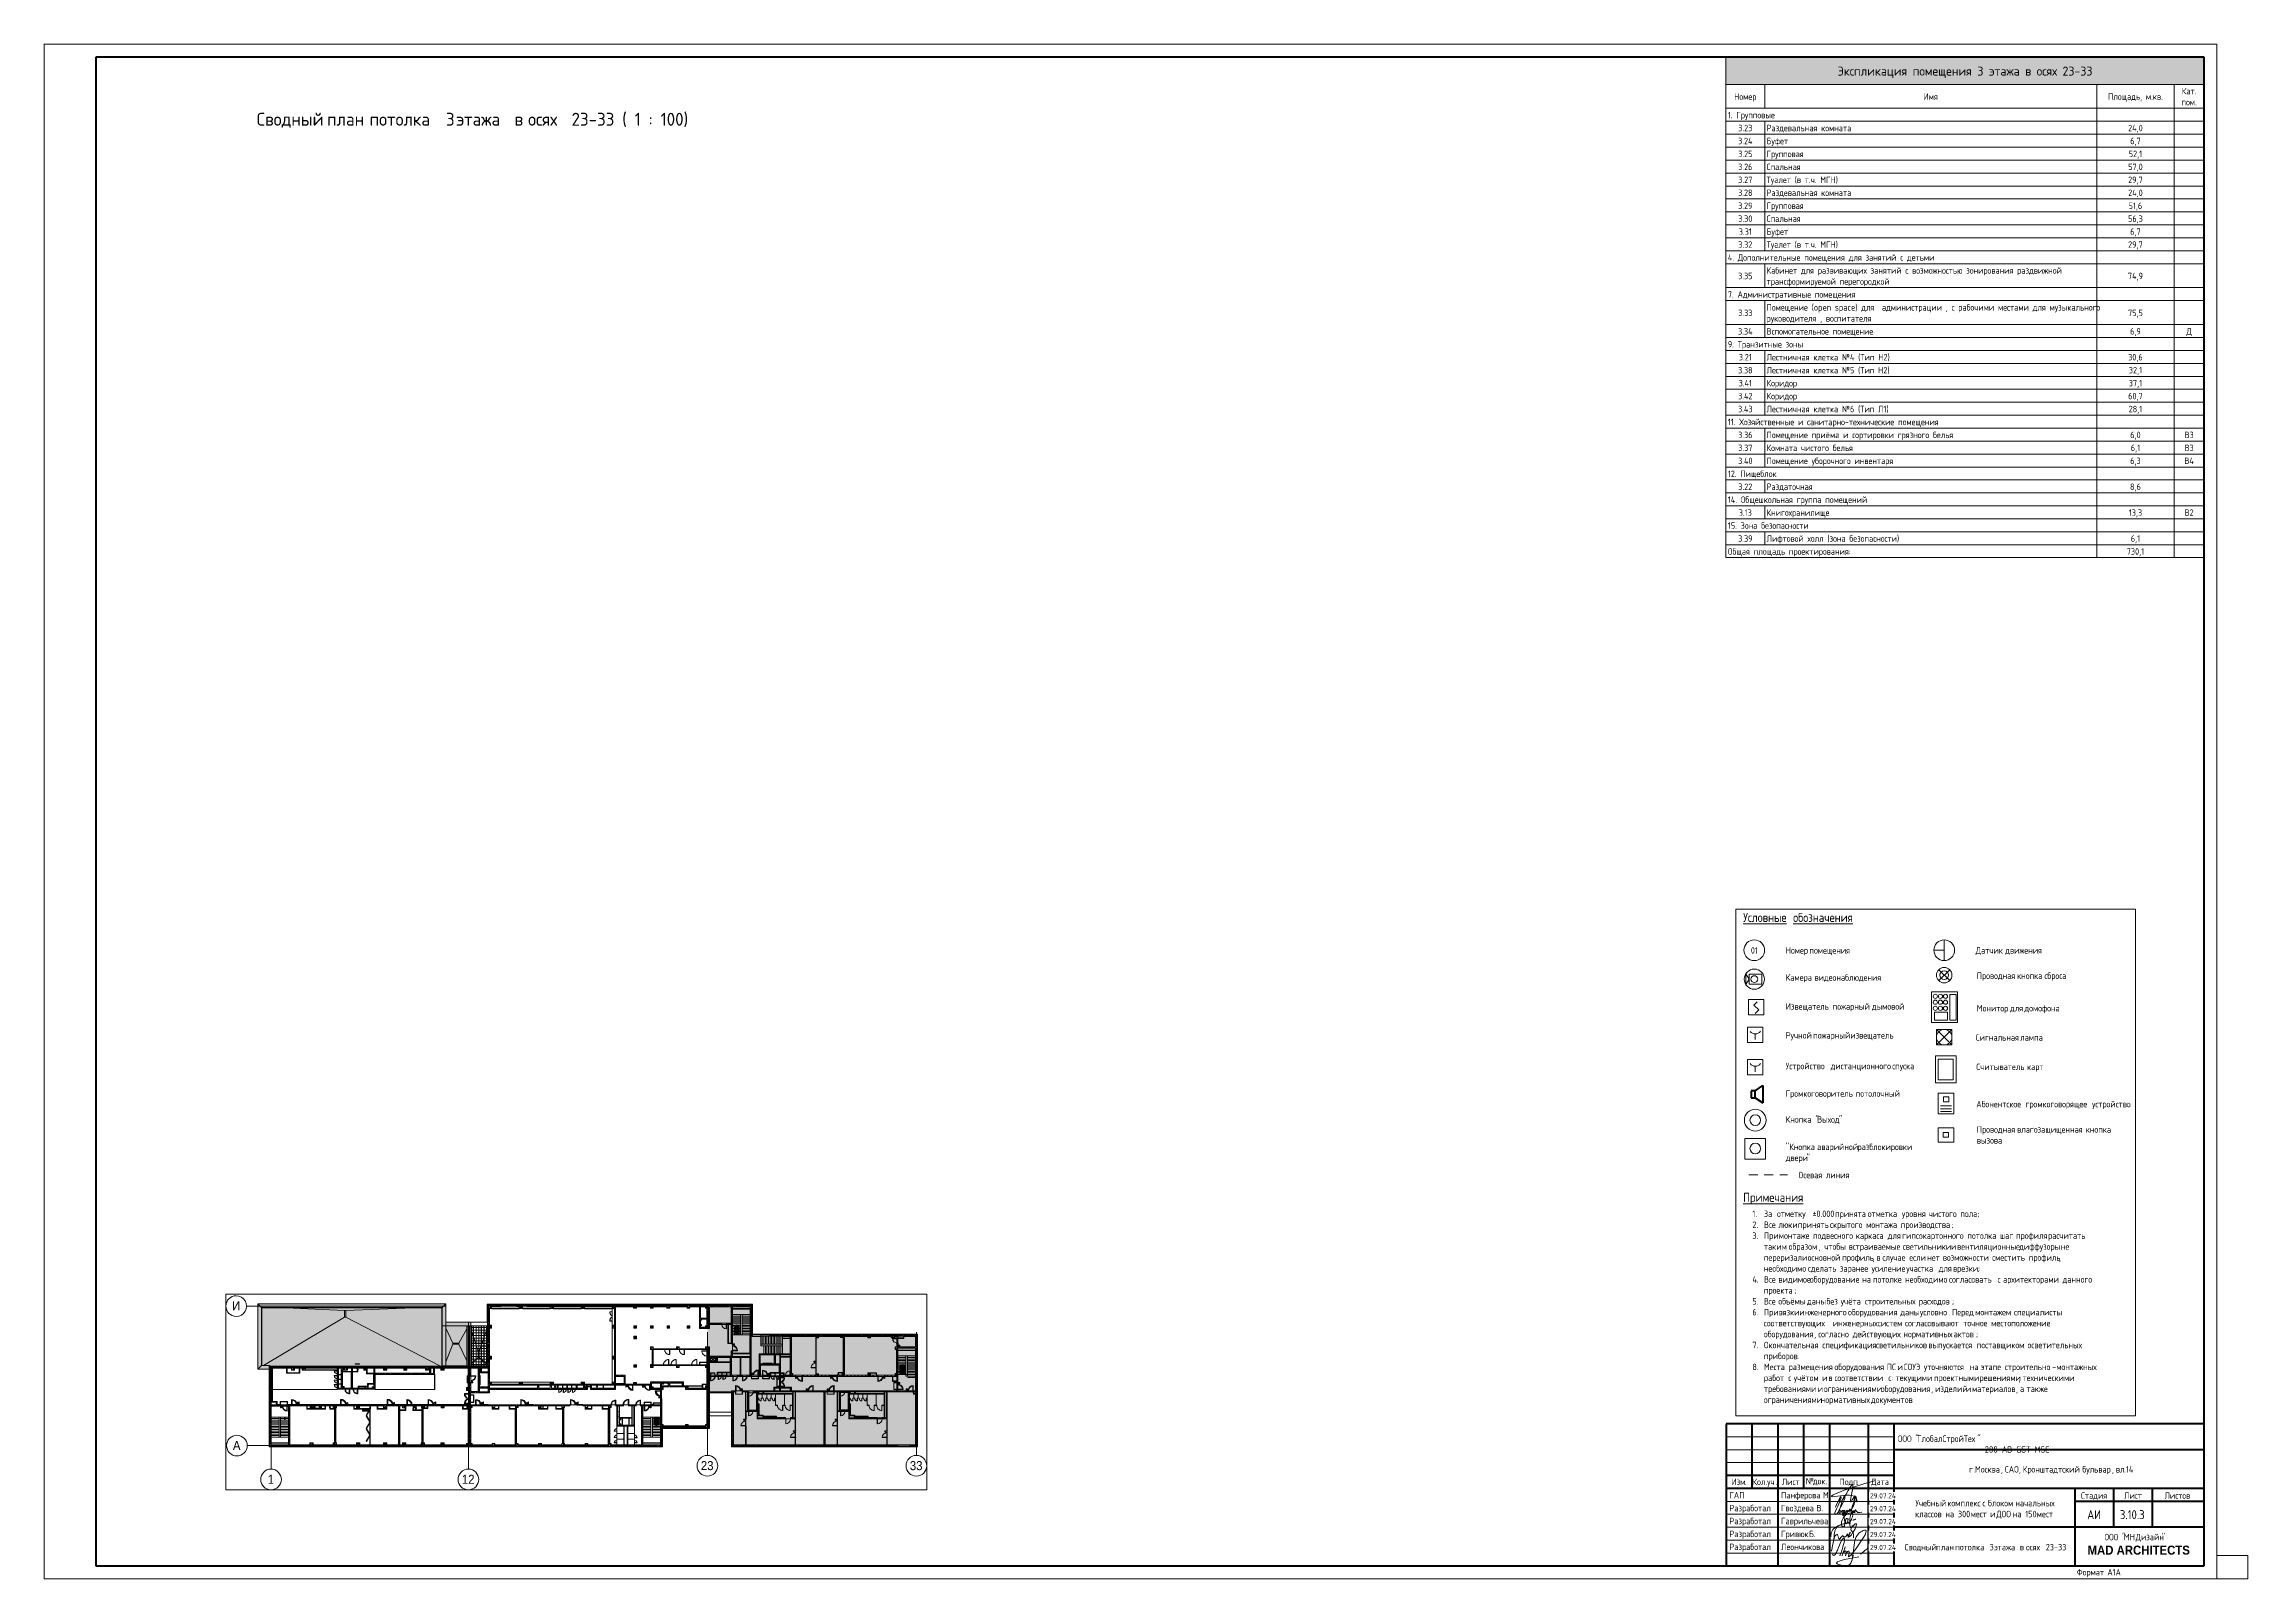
# Paper-space layout 'Layout1' of a CAD drawing. Header units: millimetres. Extents: x -841 to 12, y 0 to 594.
# The model-space entities are those that its viewports show. They can reach past a viewport. Long polylines and large blocks are cut down to what shows.
import ezdxf

# ---------------------------------------------------------------- set-up
doc = ezdxf.new("R2010")
doc.units = ezdxf.units.MM
for name, pattern in [('01 Штриховая _4 мм_', [6, 3.5, -2.5]), ('200_ШТРИХ__ш1_п0_6_', [800, 500, -300]), ('Осевая', [31.75, 6.35, -4.7625, 15.875, -4.7625])]:
    doc.linetypes.add(name, pattern=pattern)
for name, color, linetype, lineweight, true_color in [('A-ANNO-NOTE', 1, 'Continuous', 9, 0xff0000), ('A-DETL-6', 7, 'Continuous', 9, 0x008040), ('A-DETL-7', 7, 'Continuous', 5, 0x737373), ('A-DETL-GENF-3', 7, 'Continuous', 5, 0xaaaaaa), ('A-DETL-GENF-4', 7, 'Continuous', 5, 0xe2e2e2), ('A-DETL-GENF-5', 7, 'Continuous', 5, 0xb7b7b7), ('A-DOOR-1', 7, 'Continuous', 5, 0xb7b7b7), ('A-DOOR-2', 7, 'Continuous', 5, 0xe2e2e2), ('A-DOOR-3', 7, 'Continuous', 5, 0xaaaaaa), ('A-DOOR-4', 7, 'Continuous', 5, 0x737373), ('A-DOOR-FRAM-1', 7, 'Continuous', 5, 0xe2e2e2), ('A-DOOR-FRAM-2', 7, 'Continuous', 5, 0xb7b7b7), ('A-DOOR-FRAM-3', 7, 'Continuous', 5, 0xaaaaaa), ('A-FLOR-1', 7, 'Continuous', 5, 0xb7b7b7), ('A-FLOR-2', 7, 'Continuous', 5, 0xaaaaaa), ('A-GENM-2', 7, 'Continuous', 5, 0x737373), ('A-GENM-3', 7, 'Continuous', 5, 0xe2ddcd), ('A-GLAZ-2', 7, 'Continuous', 5, 0x737373), ('A-GLAZ-CURT-3', 7, 'Continuous', 5, 0x737373), ('A-GLAZ-CWMG-3', 7, 'Continuous', 5, 0x737373), ('A-GLAZ-CWMG-4', 7, 'Continuous', 5, 0x383e42), ('A-WALL-4', 7, 'Continuous', 5, 0x737373), ('A-WALL-5', 7, 'Continuous', 9, 0x737373), ('I-WALL-2', 7, 'Continuous', 9, 0xe7e7e7), ('I-WALL-4', 7, 'Continuous', 5, 0x737373), ('I-WALL-5', 7, 'Continuous', 5, 0x787878), ('M-EQPM-3', 7, 'Continuous', 5, 0x737373), ('S-COLS-4', 7, 'Continuous', 5, 0x737373), ('S-STRS-1', 7, 'Continuous', 5, 0x737373)]:
    doc.layers.add(name, color=color, linetype=linetype, lineweight=lineweight, true_color=true_color)
for name, color, linetype, lineweight in [('A-DETL', 7, 'Continuous', 9), ('A-DETL-3', 7, '01 Штриховая _4 мм_', 9), ('A-DETL-4', 7, 'Continuous', 40), ('A-DETL-5', 7, 'Continuous', 20), ('A-DETL-8', 7, 'Continuous', 5), ('A-DETL-MBND-1', 7, '200_ШТРИХ__ш1_п0_6_', 9), ('A-DOOR', 7, 'Continuous', 5), ('A-GENM-1', 7, 'Continuous', 5), ('A-GLAZ-3', 7, 'Continuous', 5), ('A-GLAZ-CURT-2', 7, 'Continuous', 5), ('A-GLAZ-CWMG-2', 7, 'Continuous', 5), ('A-ROOF', 7, 'Continuous', 5), ('A-ROOF-PATT', 7, 'Continuous', 5), ('A-WALL', 7, 'Continuous', 9), ('A-WALL-3', 7, 'Continuous', 5), ('G-ANNO-LEGN', 7, 'Continuous', 9), ('G-ANNO-SCHD', 7, 'Continuous', 9), ('G-ANNO-TEXT', 7, 'Continuous', 9), ('G-ANNO-TTLB', 7, 'Continuous', 9), ('I-WALL-3', 7, 'Continuous', 5), ('S-COLS-3', 7, 'Continuous', 5), ('S-STRS', 7, 'Continuous', 5), ('Оси', 7, 'Continuous', 9), ('Оси-1', 7, 'Continuous', 20), ('Оси-2', 7, 'Осевая', 9)]:
    doc.layers.add(name, color=color, linetype=linetype, lineweight=lineweight)
doc.layers.add('A-DETL-GENF-2', color=7, linetype='Continuous', lineweight=9, true_color=0xc0c0c0, transparency=0.4)
doc.layers.add('G-ANNO-NPLT', color=7, linetype='Continuous', plot=False)
doc.styles.add('Arial_1', font='arial.ttf', dxfattribs={"width": 0.9, "height": 1750})
doc.styles.add('Arial_B', font='', dxfattribs={"width": 0.9, "height": 3.5})
doc.styles.add('GOST Common_2', font='GOST_Common.ttf', dxfattribs={"width": 0.9, "height": 3.5})
doc.styles.add('GOST Common_3', font='GOST_Common.ttf', dxfattribs={"width": 0.9, "height": 2.5})
doc.styles.add('GOST Common_4', font='GOST_Common.ttf', dxfattribs={"height": 3.5})
doc.styles.add('GOST Common_5', font='GOST_Common.ttf', dxfattribs={"height": 5})
doc.styles.add('GOST Common_6', font='GOST_Common.ttf', dxfattribs={"width": 0.9, "height": 2})
doc.styles.get('Arial_B').set_extended_font_data('Arial', bold=True)
pattern_1 = [(45, (148072.5, 0), (-285.1231, 285.1231), []), (45, (148357.62, 0), (-285.1231, 285.1231), [504.031, -100.806, 16.764, -84.042])]
pattern_2 = [(45, (-84450, -22950), (-285.1231, 285.1231), []), (45, (-84164.88, -22950), (-285.1231, 285.1231), [504.031, -100.806, 16.764, -84.042])]
pattern_3 = [(135, (148072.5, 0), (-176.7767, -176.7767), [])]
pattern_4 = [(135, (148072.5, 0), (-353.5534, -353.5534), [])]
pattern_5 = [(45, (148072.5, 0), (-353.5534, 353.5534), []), (135, (148072.5, 0), (-353.5534, -353.5534), [])]
pattern_6 = [(45, (148072.5, 0), (-176.7767, 176.7767), [])]
pattern_7 = [(135, (1826.41, 164.685), (-14.14214, -14.14214), []), (225, (1826.41, 164.685), (14.14214, -14.14214), [])]
pattern_8 = [(45, (-296.384, 164.685), (-14.1421, 14.1421), []), (135, (-296.384, 164.685), (-14.1421, -14.1421), [])]
pattern_9 = [(135, (148072.5, 0), (-377.1708, -377.1708), [533.4, -88.9, 17.78, -88.9]), (135, (148072.5, 376.94), (-377.1708, -377.1708), []), (50, (148072.5, 0), (637.6445, -55.7866), [66.675, -733.425]), (355, (148072.5, 0), (-123.3494, 668.6992), [53.34, -586.74]), (100.451, (148125.64, -4.65), (514.299, 612.908), [56.665, -623.315]), (46.184, (148072.5, 177.8), (948.7764, -147.1497), [100.012, -1100.137]), (96.636, (148151.6, 165.5), (830.909, 865.997), [84.998, -934.973]), (351.184, (148072.5, 177.8), (830.918, 865.988), [80.01, -880.11]), (21, (148161.4, 133.35), (530.6506, -357.9283), [66.675, -733.425]), (326, (148161.4, 133.35), (216.308, 644.6585), [53.34, -586.74]), (71.451, (148205.6, 103.5), (746.9596, 286.7243), [56.665, -623.315]), (37.5, (148072.5, 0), (10.81053, 295.9426), [16.764, -562.864, 16.764, -578.866, -588.962]), (37.5, (148072.5, 0), (10.81053, 295.9426), [-1175.258, 16.764, -572.198]), (7.5, (148072.5, 0), (233.8692, 350.63175), [16.764, -322.834, 16.764, -549.529, -224.472]), (7.5, (148072.5, 0), (233.8692, 350.63175), [-905.891, 16.764, -207.708]), (327.5, (147874.25, 0), (474.5678, -20.0513), [16.764, -205.486, 16.764, -676.656, -920.115]), (327.5, (147874.25, 0), (474.5678, -20.0513), [-915.67, 16.764, -903.351]), (317.5, (147785.35, 0), (518.4522, 88.9934), [16.764, -272.161, 16.764, -443.738, -653.415]), (317.5, (147785.35, 0), (518.4522, 88.9934), [-749.427, 16.764, -636.651])]
pattern_10 = [(135, (1826.41, 174.685), (-14.14214, -14.14214), []), (225, (1826.41, 174.685), (14.14214, -14.14214), [])]
pattern_11 = [(45, (-296.384, 174.685), (-14.1421, 14.1421), []), (135, (-296.384, 174.685), (-14.1421, -14.1421), [])]
pattern_12 = [(135, (1751.41, 174.685), (-14.14214, -14.14214), []), (225, (1751.41, 174.685), (14.14214, -14.14214), [])]
pattern_13 = [(45, (-371.384, 174.685), (-14.1421, 14.1421), []), (135, (-371.384, 174.685), (-14.1421, -14.1421), [])]
pattern_14 = [(45, (148072.5, 0), (-427.6843, 427.6843), []), (45, (148357.6, 0), (-427.6843, 427.6843), [])]
pattern_15 = [(135, (1776.41, 174.685), (-14.14214, -14.14214), []), (225, (1776.41, 174.685), (14.14214, -14.14214), [])]
pattern_16 = [(45, (-346.384, 174.685), (-14.1421, 14.1421), []), (135, (-346.384, 174.685), (-14.1421, -14.1421), [])]
pattern_17 = [(135, (1576.41, 164.685), (-14.14214, -14.14214), []), (225, (1576.41, 164.685), (14.14214, -14.14214), [])]
pattern_18 = [(45, (-546.384, 164.685), (-14.1421, 14.1421), []), (135, (-546.384, 164.685), (-14.1421, -14.1421), [])]
pattern_19 = [(135, (1951.41, 164.685), (-14.14214, -14.14214), []), (225, (1951.41, 164.685), (14.14214, -14.14214), [])]
pattern_20 = [(45, (-171.384, 164.685), (-14.1421, 14.1421), []), (135, (-171.384, 164.685), (-14.1421, -14.1421), [])]
pattern_21 = [(45, (-84450, -18850), (-285.1231, 285.1231), []), (45, (-84164.88, -18850), (-285.1231, 285.1231), [504.031, -100.806, 16.764, -84.042])]
pattern_22 = [(45, (148072.5, 0), (-530.33, 530.33), []), (135, (148072.5, 0), (-530.33, -530.33), [])]

psp = doc.layouts.get("Layout1")

# ---------------------------------------------------------------- texts
at = {"layer": 'G-ANNO-SCHD', "line_spacing_factor": 1.022761}
for s, insert, char_height, width, attachment_point, style in [('Экспликация помещения 3 этажа в осях 23-33', (-97.5, 585.3), 3.5, 119.6956, 2, 'GOST Common_4'), ('Номер', (-182.54, 574.92), 2.5, 9.896, 2, 'GOST Common_3'), ('Имя', (-110.79, 574.92), 2.5, 6.1548, 2, 'GOST Common_3'), ('Площадь, м.кв.', (-31.54, 574.92), 2.5, 23.8349, 2, 'GOST Common_3'), ('Кат.\\Pпом.', (-10.75, 577.05), 2.5, 7.5125, 2, 'GOST Common_3'), ('1. Групповые', (-189.29, 567.77), 2.5, 20.2144, 1, 'GOST Common_3'), ('3.24', (-182.54, 557.75), 2.5, 6.6979, 2, 'GOST Common_3'), ('3.23', (-182.54, 562.76), 2.5, 6.4264, 2, 'GOST Common_3'), ('Раздевальная комната', (-174.29, 562.76), 2.5, 38.7996, 1, 'GOST Common_3'), ('Буфет', (-174.29, 557.75), 2.5, 10.7106, 1, 'GOST Common_3'), ('24,0', (-31.54, 562.76), 2.5, 6.8186, 2, 'GOST Common_3'), ('6,7', (-31.54, 557.75), 2.5, 4.6765, 2, 'GOST Common_3'), ('3.25', (-182.54, 552.74), 2.5, 6.4264, 2, 'GOST Common_3'), ('3.26', (-182.54, 547.73), 2.5, 6.4264, 2, 'GOST Common_3'), ('Спальная', (-174.29, 547.73), 2.5, 15.5078, 1, 'GOST Common_3'), ('Групповая', (-174.29, 552.74), 2.5, 17.1068, 1, 'GOST Common_3'), ('57,0', (-31.54, 547.73), 2.5, 6.5471, 2, 'GOST Common_3'), ('52,1', (-31.54, 552.74), 2.5, 6.0341, 2, 'GOST Common_3'), ('3.28', (-182.54, 537.71), 2.5, 6.4264, 2, 'GOST Common_3'), ('3.27', (-182.54, 542.72), 2.5, 6.4264, 2, 'GOST Common_3'), ('Туалет (в т.ч. МГН)', (-174.29, 542.72), 2.5, 31.4983, 1, 'GOST Common_3'), ('Раздевальная комната', (-174.29, 537.71), 2.5, 38.7996, 1, 'GOST Common_3'), ('29,7', (-31.54, 542.72), 2.5, 6.5471, 2, 'GOST Common_3'), ('24,0', (-31.54, 537.71), 2.5, 6.8186, 2, 'GOST Common_3'), ('3.29', (-182.54, 532.69), 2.5, 6.4264, 2, 'GOST Common_3'), ('Групповая', (-174.29, 532.69), 2.5, 17.1068, 1, 'GOST Common_3'), ('51,6', (-31.54, 532.69), 2.5, 6.0341, 2, 'GOST Common_3'), ('3.30', (-182.54, 527.68), 2.5, 6.4264, 2, 'GOST Common_3'), ('3.31', (-182.54, 522.67), 2.5, 5.9135, 2, 'GOST Common_3'), ('Спальная', (-174.29, 527.68), 2.5, 15.5078, 1, 'GOST Common_3'), ('Буфет', (-174.29, 522.67), 2.5, 10.7106, 1, 'GOST Common_3'), ('56,3', (-31.54, 527.68), 2.5, 6.5471, 2, 'GOST Common_3'), ('6,7', (-31.54, 522.67), 2.5, 4.6765, 2, 'GOST Common_3'), ('4. Дополнительные помещения для занятий с детьми', (-189.29, 512.65), 2.5, 87.103, 1, 'GOST Common_3'), ('3.32', (-182.54, 517.66), 2.5, 6.4264, 2, 'GOST Common_3'), ('Туалет (в т.ч. МГН)', (-174.29, 517.66), 2.5, 31.4983, 1, 'GOST Common_3'), ('29,7', (-31.54, 517.66), 2.5, 6.5471, 2, 'GOST Common_3'), ('3.35', (-182.54, 505.51), 2.5, 6.4264, 2, 'GOST Common_3'), ('Кабинет для развивающих занятий с возможностью зонирования раздвижной\\Pтрансформируемой перегородкой', (-174.29, 507.64), 2.5, 127.9843, 1, 'GOST Common_3'), ('74,9', (-31.54, 505.51), 2.5, 6.8186, 2, 'GOST Common_3'), ('7. Административные помещения', (-189.29, 498.36), 2.5, 54.6091, 1, 'GOST Common_3'), ('3.33', (-182.54, 491.22), 2.5, 6.4264, 2, 'GOST Common_3'), ('Помещение (open space) для  администрации , с рабочими местами для музыкального\\Pруководителя , воспитателя', (-174.29, 493.35), 2.5, 139.6001, 1, 'GOST Common_3'), ('75,5', (-31.54, 491.22), 2.5, 6.5471, 2, 'GOST Common_3'), ('9. Транзитные зоны', (-189.29, 479.07), 2.5, 32.1318, 1, 'GOST Common_3'), ('3.34', (-182.54, 484.08), 2.5, 6.6979, 2, 'GOST Common_3'), ('Вспомогательное помещение', (-174.29, 484.08), 2.5, 48.0318, 1, 'GOST Common_3'), ('6,9', (-31.54, 484.08), 2.5, 4.6765, 2, 'GOST Common_3'), ('\\fGOST Common|b0|i0|c204|p34|;\\W.9;Д', (-10.75, 484.08), 2.5, 2.4137, 2, 'GOST Common_3'), ('3.21', (-182.54, 474.06), 2.5, 5.9135, 2, 'GOST Common_3'), ('Лестничная клетка №4 (Тип Н2)', (-174.29, 474.06), 2.5, 52.7686, 1, 'GOST Common_3'), ('Лестничная клетка №5 (Тип Н2)', (-174.29, 469.04), 2.5, 52.4971, 1, 'GOST Common_3'), ('30,6', (-31.54, 474.06), 2.5, 6.5471, 2, 'GOST Common_3'), ('3.38', (-182.54, 469.04), 2.5, 6.4264, 2, 'GOST Common_3'), ('3.41', (-182.54, 464.03), 2.5, 6.185, 2, 'GOST Common_3'), ('Коридор', (-174.29, 464.03), 2.5, 13.3656, 1, 'GOST Common_3'), ('37,1', (-31.54, 464.03), 2.5, 6.0341, 2, 'GOST Common_3'), ('32,1', (-31.54, 469.04), 2.5, 6.0341, 2, 'GOST Common_3'), ('3.43', (-182.54, 454.01), 2.5, 6.6979, 2, 'GOST Common_3'), ('3.42', (-182.54, 459.02), 2.5, 6.6979, 2, 'GOST Common_3'), ('Лестничная клетка №6 (Тип Л1)', (-174.29, 454.01), 2.5, 51.9842, 1, 'GOST Common_3'), ('Коридор', (-174.29, 459.02), 2.5, 13.3656, 1, 'GOST Common_3'), ('60,7', (-31.54, 459.02), 2.5, 6.5471, 2, 'GOST Common_3'), ('28,1', (-31.54, 454.01), 2.5, 6.0341, 2, 'GOST Common_3'), ('11. Хозяйственные и санитарно-технические помещения', (-189.29, 449), 2.5, 92.8052, 1, 'GOST Common_3'), ('3.36', (-182.54, 443.99), 2.5, 6.4264, 2, 'GOST Common_3'), ('Помещение приёма и сортировки грязного белья', (-174.29, 443.99), 2.5, 79.7111, 1, 'GOST Common_3'), ('6,0', (-31.54, 443.99), 2.5, 4.6765, 2, 'GOST Common_3'), ('В3', (-10.75, 443.99), 2.5, 4.0127, 2, 'GOST Common_3'), ('3.37', (-182.54, 438.98), 2.5, 6.4264, 2, 'GOST Common_3'), ('Комната чистого белья', (-174.29, 438.98), 2.5, 39.3427, 1, 'GOST Common_3'), ('6,1', (-31.54, 438.98), 2.5, 4.1636, 2, 'GOST Common_3'), ('В3', (-10.75, 438.98), 2.5, 4.0127, 2, 'GOST Common_3'), ('12. Пищеблок', (-189.29, 428.95), 2.5, 21.029, 1, 'GOST Common_3'), ('3.40', (-182.54, 433.96), 2.5, 6.6979, 2, 'GOST Common_3'), ('Помещение уборочного инвентаря', (-174.29, 433.96), 2.5, 56.4193, 1, 'GOST Common_3'), ('6,3', (-31.54, 433.96), 2.5, 4.6765, 2, 'GOST Common_3'), ('В4', (-10.75, 433.96), 2.5, 4.2842, 2, 'GOST Common_3'), ('14. Общешкольная группа помещений', (-189.29, 418.93), 2.5, 60.8846, 1, 'GOST Common_3'), ('3.22', (-182.54, 423.94), 2.5, 6.4264, 2, 'GOST Common_3'), ('Раздаточная', (-174.29, 423.94), 2.5, 22.085, 1, 'GOST Common_3'), ('8,6', (-31.54, 423.94), 2.5, 4.6765, 2, 'GOST Common_3'), ('3.13', (-182.54, 413.92), 2.5, 5.9135, 2, 'GOST Common_3'), ('Книгохранилище', (-174.29, 413.92), 2.5, 27.5459, 1, 'GOST Common_3'), ('13,3', (-31.54, 413.92), 2.5, 6.0341, 2, 'GOST Common_3'), ('В2', (-10.75, 413.92), 2.5, 4.0127, 2, 'GOST Common_3'), ('15. Зона безопасности', (-189.29, 408.91), 2.5, 36.4764, 1, 'GOST Common_3'), ('3.39', (-182.54, 403.89), 2.5, 6.4264, 2, 'GOST Common_3'), ('Лифтовой холл (зона безопасности)', (-174.29, 403.89), 2.5, 59.0743, 1, 'GOST Common_3'), ('6,1', (-31.54, 403.89), 2.5, 4.1636, 2, 'GOST Common_3'), ('Общая площадь проектирования:', (-189.29, 398.88), 2.5, 54.5789, 1, 'GOST Common_3'), ('730,1', (-31.54, 398.88), 2.5, 7.9047, 2, 'GOST Common_3')]:
    psp.add_mtext(s, dxfattribs=dict(at, insert=insert, char_height=char_height, width=width, attachment_point=attachment_point, style=style))
at = {"layer": 'G-ANNO-TTLB', "attachment_point": 1}
for s, insert, char_height, width, style in [('Сводный', (-758.67, 567.41), 5, 30.865, 'GOST Common_5'), ('\\fGOST Common|b0|i0|c204|p34|; ', (-733.2, 567.41), 5, 2.0844, 'GOST Common_5'), ('план', (-731.48, 567.41), 5, 17.8776, 'GOST Common_5'), ('\\fGOST Common|b0|i0|c204|p34|; ', (-716.73, 567.41), 5, 2.0844, 'GOST Common_5'), ('потолка', (-715.01, 567.41), 5, 32.1477, 'GOST Common_5'), (' 3 ', (-688.49, 567.41), 5, 8.4979, 'GOST Common_5'), ('этажа', (-681.48, 567.41), 5, 25.2532, 'GOST Common_5'), ('\\fGOST Common|b0|i0|c204|p34|; ', (-660.64, 567.41), 5, 2.0844, 'GOST Common_5'), ('\\fGOST Common|b0|i0|c204|p34|;в', (-658.92, 567.41), 5, 4.3291, 'GOST Common_5'), ('\\fGOST Common|b0|i0|c204|p34|; ', (-655.35, 567.41), 5, 2.0844, 'GOST Common_5'), ('осях', (-653.63, 567.41), 5, 16.6751, 'GOST Common_5'), (' 23-33 ( 1 : 100)', (-639.87, 567.41), 5, 53.7932, 'GOST Common_5'), ('ООО', (-123.53, 55.52), 2.5, 6.4937, 'GOST Common_3'), (' "', (-118.17, 55.52), 2.5, 2.5975, 'GOST Common_3'), ('ГлобалСтройТех', (-116.03, 55.52), 2.5, 28.2114, 'GOST Common_3'), ('"                                                                               288-AB-GST-MSC', (-92.75, 55.52), 2.5, 105.1974, 'GOST Common_3'), ('\\fGOST Common|b0|i0|c204|p34|;\\W.9;г', (-95.9, 43.66), 2.5, 1.9481, 'GOST Common_3'), ('Москва', (-93.64, 43.66), 2.5, 12.1215, 'GOST Common_3'), ('САО', (-82.09, 43.66), 2.5, 6.5658, 'GOST Common_3'), ('Кронштадтский', (-75.12, 43.66), 2.5, 26.9848, 'GOST Common_3'), ('\\fGOST Common|b0|i0|c204|p34|;\\W.9; ', (-52.86, 43.66), 2.5, 0.938, 'GOST Common_3'), ('бульвар', (-52.08, 43.66), 2.5, 13.8532, 'GOST Common_3'), ('вл', (-39.11, 43.66), 2.5, 3.8962, 'GOST Common_3'), ('.14', (-35.89, 43.66), 2.5, 4.3291, 'GOST Common_3'), ('\\fGOST Common|b0|i0|c204|p34|;\\W.9;.', (-94.29, 43.66), 2.5, 0.7937, 'GOST Common_3'), (', ', (-83.64, 43.66), 2.5, 1.8759, 'GOST Common_3'), (', ', (-76.67, 43.66), 2.5, 1.8759, 'GOST Common_3'), (', ', (-40.65, 43.66), 2.5, 1.8759, 'GOST Common_3'), ('Учебный', (-116.7, 30.59), 2.5, 14.0696, 'GOST Common_3'), ('классов', (-116.82, 26.36), 2.5, 13.2759, 'GOST Common_3'), ('\\fGOST Common|b0|i0|c204|p34|;\\W.9; ', (-105.87, 26.36), 2.5, 0.938, 'GOST Common_3'), ('\\fGOST Common|b0|i0|c204|p34|;\\W.9; ', (-105.1, 30.59), 2.5, 0.938, 'GOST Common_3'), ('на', (-105.1, 26.36), 2.5, 4.1127, 'GOST Common_3'), ('комплекс', (-104.32, 30.59), 2.5, 15.5127, 'GOST Common_3'), (' 300 ', (-101.7, 26.36), 2.5, 7.7203, 'GOST Common_3'), ('мест', (-95.33, 26.36), 2.5, 8.2253, 'GOST Common_3'), ('\\fGOST Common|b0|i0|c204|p34|;\\W.9; ', (-91.52, 30.59), 2.5, 0.938, 'GOST Common_3'), ('\\fGOST Common|b0|i0|c204|p34|;\\W.9;с', (-90.75, 30.59), 2.5, 1.6595, 'GOST Common_3'), ('\\fGOST Common|b0|i0|c204|p34|;\\W.9; ', (-89.38, 30.59), 2.5, 0.938, 'GOST Common_3'), ('\\fGOST Common|b0|i0|c204|p34|;\\W.9; ', (-88.55, 26.36), 2.5, 0.938, 'GOST Common_3'), ('блоком', (-88.61, 30.59), 2.5, 11.9051, 'GOST Common_3'), ('\\fGOST Common|b0|i0|c204|p34|;\\W.9;и', (-87.77, 26.36), 2.5, 1.9481, 'GOST Common_3'), ('\\fGOST Common|b0|i0|c204|p34|;\\W.9; ', (-86.17, 26.36), 2.5, 0.938, 'GOST Common_3'), ('ДОО', (-85.39, 26.36), 2.5, 6.7823, 'GOST Common_3'), ('\\fGOST Common|b0|i0|c204|p34|;\\W.9; ', (-79.8, 26.36), 2.5, 0.938, 'GOST Common_3'), ('на', (-79.02, 26.36), 2.5, 4.1127, 'GOST Common_3'), ('\\fGOST Common|b0|i0|c204|p34|;\\W.9; ', (-78.78, 30.59), 2.5, 0.938, 'GOST Common_3'), ('начальных', (-78.01, 30.59), 2.5, 18.1823, 'GOST Common_3'), (' 150 ', (-75.63, 26.36), 2.5, 7.143, 'GOST Common_3'), ('мест', (-69.73, 26.36), 2.5, 8.2253, 'GOST Common_3'), ('АИ', (-50.19, 26.62), 3.5, 6.5658, 'GOST Common_2'), ('3.10.3', (-37.55, 26.62), 3.5, 12.2658, 'GOST Common_2'), ('Сводный', (-120.87, 13.54), 2.5, 13.8532, 'GOST Common_3'), ('\\fGOST Common|b0|i0|c204|p34|;\\W.9; ', (-109.44, 13.54), 2.5, 0.938, 'GOST Common_3'), ('план', (-108.67, 13.54), 2.5, 8.0089, 'GOST Common_3'), ('\\fGOST Common|b0|i0|c204|p34|;\\W.9; ', (-102.06, 13.54), 2.5, 0.938, 'GOST Common_3'), ('потолка', (-101.29, 13.54), 2.5, 14.3582, 'GOST Common_3'), (' 3 ', (-89.44, 13.54), 2.5, 3.824, 'GOST Common_3'), ('этажа', (-86.29, 13.54), 2.5, 11.1835, 'GOST Common_3'), ('\\fGOST Common|b0|i0|c204|p34|;\\W.9; ', (-77.06, 13.54), 2.5, 0.938, 'GOST Common_3'), ('\\fGOST Common|b0|i0|c204|p34|;\\W.9;в', (-76.29, 13.54), 2.5, 1.9481, 'GOST Common_3'), ('\\fGOST Common|b0|i0|c204|p34|;\\W.9; ', (-74.68, 13.54), 2.5, 0.938, 'GOST Common_3'), ('осях', (-73.9, 13.54), 2.5, 7.5038, 'GOST Common_3'), (' 23-33', (-67.71, 13.54), 2.5, 10.6785, 'GOST Common_3')]:
    psp.add_mtext(s, dxfattribs=dict(at, insert=insert, char_height=char_height, width=width, style=style))

msp = doc.modelspace()

# ---------------------------------------------------------------- texts
at = {"layer": 'G-ANNO-TEXT', "attachment_point": 1}
for s, insert, char_height, width, style in [('\\LУсловные', (125732.94, 3189.7), 3.5, 22.1506, 'GOST Common_2'), ('\\L\\fGOST Common|b0|i0|c204|p34|;\\W.9;\\L ', (125751.22, 3189.7), 3.5, 1.2987, 'GOST Common_2'), ('\\Lобозначения', (125752.29, 3189.7), 3.5, 30.1595, 'GOST Common_2'), ('01', (125735.91, 3176.46), 2.5, 3.319, 'GOST Common_3'), ('Номер', (125749.42, 3176.46), 2.5, 10.1734, 'GOST Common_3'), ('\\fGOST Common|b0|i0|c204|p34|;\\W.9; ', (125757.81, 3176.46), 2.5, 0.938, 'GOST Common_3'), ('помещения', (125758.59, 3176.46), 2.5, 18.543, 'GOST Common_3'), ('Датчик', (125822.94, 3176.46), 2.5, 12.9152, 'GOST Common_3'), ('\\fGOST Common|b0|i0|c204|p34|;\\W.9; ', (125833.59, 3176.46), 2.5, 0.938, 'GOST Common_3'), ('движения', (125834.37, 3176.46), 2.5, 16.0899, 'GOST Common_3'), ('Камера', (125749.42, 3165.97), 2.5, 12.5544, 'GOST Common_3'), ('\\fGOST Common|b0|i0|c204|p34|;\\W.9; ', (125759.78, 3165.97), 2.5, 0.938, 'GOST Common_3'), ('видеонаблюдения', (125760.55, 3165.97), 2.5, 29.8709, 'GOST Common_3'), ('Проводная', (125823.36, 3166.65), 2.5, 17.9658, 'GOST Common_3'), ('\\fGOST Common|b0|i0|c204|p34|;\\W.9; ', (125838.18, 3166.65), 2.5, 0.938, 'GOST Common_3'), ('кнопка', (125838.96, 3166.65), 2.5, 11.9051, 'GOST Common_3'), ('\\fGOST Common|b0|i0|c204|p34|;\\W.9; ', (125848.78, 3166.65), 2.5, 0.938, 'GOST Common_3'), ('сброса', (125849.55, 3166.65), 2.5, 11.3278, 'GOST Common_3'), ('\\fGOST Common|b0|i0|c204|p34|;\\W.9; ', (125749.42, 3161.74), 2.5, 0.938, 'GOST Common_3'), ('Извещатель', (125749.42, 3154.77), 2.5, 21.0683, 'GOST Common_3'), ('\\fGOST Common|b0|i0|c204|p34|;\\W.9; ', (125766.8, 3154.77), 2.5, 0.938, 'GOST Common_3'), ('пожарный', (125767.58, 3154.77), 2.5, 16.5228, 'GOST Common_3'), ('дымовой', (125782.76, 3154.77), 2.5, 14.0696, 'GOST Common_3'), ('Монитор', (125823.36, 3154.07), 2.5, 14.6468, 'GOST Common_3'), ('\\fGOST Common|b0|i0|c204|p34|;\\W.9; ', (125835.44, 3154.07), 2.5, 0.938, 'GOST Common_3'), ('для', (125836.22, 3154.07), 2.5, 5.8443, 'GOST Common_3'), ('\\fGOST Common|b0|i0|c204|p34|;\\W.9; ', (125841.04, 3154.07), 2.5, 0.938, 'GOST Common_3'), ('домофона', (125841.81, 3154.07), 2.5, 16.5228, 'GOST Common_3'), ('Ручной', (125749.42, 3143.58), 2.5, 11.9051, 'GOST Common_3'), ('\\fGOST Common|b0|i0|c204|p34|;\\W.9; ', (125759.24, 3143.58), 2.5, 0.938, 'GOST Common_3'), ('пожарный', (125760.02, 3143.58), 2.5, 16.5228, 'GOST Common_3'), ('\\fGOST Common|b0|i0|c204|p34|;\\W.9; ', (125773.65, 3143.58), 2.5, 0.938, 'GOST Common_3'), ('извещатель', (125774.42, 3143.58), 2.5, 20.8519, 'GOST Common_3'), ('\\fGOST Common|b0|i0|c204|p34|;\\W.9; ', (125791.63, 3143.58), 2.5, 0.938, 'GOST Common_3'), ('Сигнальная', (125822.94, 3142.77), 2.5, 19.9139, 'GOST Common_3'), ('\\fGOST Common|b0|i0|c204|p34|;\\W.9; ', (125839.37, 3142.77), 2.5, 0.938, 'GOST Common_3'), ('лампа', (125840.14, 3142.77), 2.5, 10.3899, 'GOST Common_3'), ('Устройство', (125749.42, 3131.7), 2.5, 20.1304, 'GOST Common_3'), ('\\fGOST Common|b0|i0|c204|p34|;\\W.9; ', (125766.03, 3131.7), 2.5, 0.938, 'GOST Common_3'), ('дистанционного', (125766.8, 3131.7), 2.5, 27.9228, 'GOST Common_3'), ('\\fGOST Common|b0|i0|c204|p34|;\\W.9; ', (125789.84, 3131.7), 2.5, 0.938, 'GOST Common_3'), ('спуска', (125790.61, 3131.7), 2.5, 11.3278, 'GOST Common_3'), ('Считыватель', (125823.17, 3131.4), 2.5, 22.8721, 'GOST Common_3'), ('\\fGOST Common|b0|i0|c204|p34|;\\W.9; ', (125842.04, 3131.4), 2.5, 0.938, 'GOST Common_3'), ('карт', (125842.82, 3131.4), 2.5, 8.5139, 'GOST Common_3'), ('Громкоговоритель', (125749.42, 3121.07), 2.5, 31.8911, 'GOST Common_3'), ('\\fGOST Common|b0|i0|c204|p34|;\\W.9; ', (125775.73, 3121.07), 2.5, 0.938, 'GOST Common_3'), ('потолочный', (125776.51, 3121.07), 2.5, 20.2025, 'GOST Common_3'), ('Абонентское', (125823.17, 3116.96), 2.5, 22.1506, 'GOST Common_3'), ('\\fGOST Common|b0|i0|c204|p34|;\\W.9; ', (125841.45, 3116.96), 2.5, 0.938, 'GOST Common_3'), ('громкоговорящее', (125842.22, 3116.96), 2.5, 30.2316, 'GOST Common_3'), ('\\fGOST Common|b0|i0|c204|p34|;\\W.9; ', (125867.17, 3116.96), 2.5, 0.938, 'GOST Common_3'), ('устройство', (125867.94, 3116.96), 2.5, 19.9139, 'GOST Common_3'), ('Кнопка', (125749.42, 3111.03), 2.5, 12.1215, 'GOST Common_3'), (' "', (125759.42, 3111.03), 2.5, 2.5975, 'GOST Common_3'), ('Выход', (125761.56, 3111.03), 2.5, 10.2456, 'GOST Common_3'), ('\\fGOST Common|b0|i0|c204|p34|;\\W.9;"', (125770.02, 3111.03), 2.5, 1.6595, 'GOST Common_3'), ('Проводная', (125823.36, 3107.16), 2.5, 17.9658, 'GOST Common_3'), ('\\fGOST Common|b0|i0|c204|p34|;\\W.9; ', (125838.18, 3107.16), 2.5, 0.938, 'GOST Common_3'), ('влагозащищенная', (125838.96, 3107.16), 2.5, 31.3139, 'GOST Common_3'), ('\\fGOST Common|b0|i0|c204|p34|;\\W.9; ', (125864.79, 3107.16), 2.5, 0.938, 'GOST Common_3'), ('кнопка', (125865.57, 3107.16), 2.5, 11.9051, 'GOST Common_3'), ('\\fGOST Common|b0|i0|c204|p34|;\\W.9; ', (125875.39, 3107.16), 2.5, 0.938, 'GOST Common_3'), ('\\fGOST Common|b0|i0|c204|p34|;\\W.9;"', (125749.42, 3100.41), 2.5, 1.6595, 'GOST Common_3'), ('Кнопка', (125750.79, 3100.41), 2.5, 12.1215, 'GOST Common_3'), ('\\fGOST Common|b0|i0|c204|p34|;\\W.9;"', (125757.46, 3096.17), 2.5, 1.6595, 'GOST Common_3'), ('\\fGOST Common|b0|i0|c204|p34|;\\W.9; ', (125760.79, 3100.41), 2.5, 0.938, 'GOST Common_3'), ('аварийной', (125761.56, 3100.41), 2.5, 17.9658, 'GOST Common_3'), ('\\fGOST Common|b0|i0|c204|p34|;\\W.9; ', (125776.39, 3100.41), 2.5, 0.938, 'GOST Common_3'), ('разблокировки', (125777.16, 3100.41), 2.5, 25.3975, 'GOST Common_3'), ('\\fGOST Common|b0|i0|c204|p34|;\\W.9; ', (125798.12, 3100.41), 2.5, 0.938, 'GOST Common_3'), ('вызова', (125823.36, 3102.93), 2.5, 11.9772, 'GOST Common_3'), ('двери', (125749.42, 3096.17), 2.5, 9.7405, 'GOST Common_3'), ('Осевая', (125754.4, 3089.53), 2.5, 11.8329, 'GOST Common_3'), ('\\fGOST Common|b0|i0|c204|p34|;\\W.9; ', (125764.16, 3089.53), 2.5, 0.938, 'GOST Common_3'), ('линия', (125764.93, 3089.53), 2.5, 9.7405, 'GOST Common_3'), ('\\LПримечания', (125732.94, 3081.38), 3.5, 28.4278, 'GOST Common_2'), ('1.', (125736.5, 3074.53), 2.5, 5.4117, 'GOST Common_3'), ('За', (125740.96, 3074.53), 2.5, 4.257, 'GOST Common_3'), ('отметку', (125746.02, 3074.53), 2.5, 14.8633, 'GOST Common_3'), (' ±0.000 ', (125758.28, 3074.53), 2.5, 12.4101, 'GOST Common_3'), ('принята', (125768.52, 3074.53), 2.5, 14.3582, 'GOST Common_3'), ('\\fGOST Common|b0|i0|c204|p34|;\\W.9; ', (125780.37, 3074.53), 2.5, 0.938, 'GOST Common_3'), ('отметка', (125781.14, 3074.53), 2.5, 15.0797, 'GOST Common_3'), ('\\fGOST Common|b0|i0|c204|p34|;\\W.9; ', (125793.59, 3074.53), 2.5, 0.938, 'GOST Common_3'), ('уровня', (125794.36, 3074.53), 2.5, 11.6886, 'GOST Common_3'), ('\\fGOST Common|b0|i0|c204|p34|;\\W.9; ', (125804, 3074.53), 2.5, 0.938, 'GOST Common_3'), ('чистого', (125804.78, 3074.53), 2.5, 13.8532, 'GOST Common_3'), ('\\fGOST Common|b0|i0|c204|p34|;\\W.9; ', (125816.21, 3074.53), 2.5, 0.938, 'GOST Common_3'), ('пола', (125816.98, 3074.53), 2.5, 8.0089, 'GOST Common_3'), ('\\fGOST Common|b0|i0|c204|p34|;\\W.9;;', (125823.59, 3074.53), 2.5, 0.938, 'GOST Common_3'), ('2.', (125736.5, 3070.29), 2.5, 5.4117, 'GOST Common_3'), ('3.', (125736.5, 3066.06), 2.5, 5.4117, 'GOST Common_3'), ('Все', (125740.96, 3070.29), 2.5, 5.8443, 'GOST Common_3'), ('При', (125740.96, 3066.06), 2.5, 6.0608, 'GOST Common_3'), ('\\fGOST Common|b0|i0|c204|p34|;\\W.9; ', (125745.78, 3070.29), 2.5, 0.938, 'GOST Common_3'), ('\\fGOST Common|b0|i0|c204|p34|;\\W.9; ', (125745.96, 3066.06), 2.5, 0.938, 'GOST Common_3'), ('люки', (125746.56, 3070.29), 2.5, 8.2253, 'GOST Common_3'), ('монтаже', (125746.74, 3066.06), 2.5, 15.0797, 'GOST Common_3'), ('\\fGOST Common|b0|i0|c204|p34|;\\W.9; ', (125753.34, 3070.29), 2.5, 0.938, 'GOST Common_3'), ('принять', (125754.12, 3070.29), 2.5, 14.1418, 'GOST Common_3'), ('\\fGOST Common|b0|i0|c204|p34|;\\W.9; ', (125759.18, 3066.06), 2.5, 0.938, 'GOST Common_3'), ('подвесного', (125759.95, 3066.06), 2.5, 19.1924, 'GOST Common_3'), ('\\fGOST Common|b0|i0|c204|p34|;\\W.9; ', (125765.79, 3070.29), 2.5, 0.938, 'GOST Common_3'), ('скрытого', (125766.56, 3070.29), 2.5, 16.0177, 'GOST Common_3'), ('\\fGOST Common|b0|i0|c204|p34|;\\W.9; ', (125775.79, 3066.06), 2.5, 0.938, 'GOST Common_3'), ('каркаса', (125776.56, 3066.06), 2.5, 13.9975, 'GOST Common_3'), ('\\fGOST Common|b0|i0|c204|p34|;\\W.9; ', (125779.78, 3070.29), 2.5, 0.938, 'GOST Common_3'), ('монтажа', (125780.55, 3070.29), 2.5, 15.2962, 'GOST Common_3'), ('\\fGOST Common|b0|i0|c204|p34|;\\W.9; ', (125788.11, 3066.06), 2.5, 0.938, 'GOST Common_3'), ('для', (125788.88, 3066.06), 2.5, 5.8443, 'GOST Common_3'), ('\\fGOST Common|b0|i0|c204|p34|;\\W.9; ', (125793.17, 3070.29), 2.5, 0.938, 'GOST Common_3'), ('\\fGOST Common|b0|i0|c204|p34|;\\W.9; ', (125793.71, 3066.06), 2.5, 0.938, 'GOST Common_3'), ('производства', (125793.94, 3070.29), 2.5, 23.6658, 'GOST Common_3'), ('гипсокартонного', (125794.48, 3066.06), 2.5, 29.6544, 'GOST Common_3'), ('\\fGOST Common|b0|i0|c204|p34|;\\W.9;;', (125813.47, 3070.29), 2.5, 0.938, 'GOST Common_3'), ('\\fGOST Common|b0|i0|c204|p34|;\\W.9; ', (125818.95, 3066.06), 2.5, 0.938, 'GOST Common_3'), ('потолка', (125819.72, 3066.06), 2.5, 14.3582, 'GOST Common_3'), ('\\fGOST Common|b0|i0|c204|p34|;\\W.9; ', (125831.57, 3066.06), 2.5, 0.938, 'GOST Common_3'), ('шаг', (125832.34, 3066.06), 2.5, 6.5658, 'GOST Common_3'), ('\\fGOST Common|b0|i0|c204|p34|;\\W.9; ', (125837.76, 3066.06), 2.5, 0.938, 'GOST Common_3'), ('профиля', (125838.53, 3066.06), 2.5, 14.1418, 'GOST Common_3'), ('\\fGOST Common|b0|i0|c204|p34|;\\W.9; ', (125850.2, 3066.06), 2.5, 0.938, 'GOST Common_3'), ('расчитать', (125850.97, 3066.06), 2.5, 18.6873, 'GOST Common_3'), ('\\fGOST Common|b0|i0|c204|p34|;\\W.9; ', (125866.39, 3066.06), 2.5, 0.938, 'GOST Common_3'), ('таким', (125740.96, 3061.83), 2.5, 10.6785, 'GOST Common_3'), ('переризали', (125740.96, 3057.59), 2.5, 19.5532, 'GOST Common_3'), ('\\fGOST Common|b0|i0|c204|p34|;\\W.9; ', (125749.77, 3061.83), 2.5, 0.938, 'GOST Common_3'), ('образом', (125750.55, 3061.83), 2.5, 13.9253, 'GOST Common_3'), ('\\fGOST Common|b0|i0|c204|p34|;\\W.9; ', (125757.09, 3057.59), 2.5, 0.938, 'GOST Common_3'), ('основной', (125757.87, 3057.59), 2.5, 15.2962, 'GOST Common_3'), (',  ', (125762.04, 3061.83), 2.5, 2.8139, 'GOST Common_3'), ('чтобы', (125764.36, 3061.83), 2.5, 10.462, 'GOST Common_3'), ('\\fGOST Common|b0|i0|c204|p34|;\\W.9; ', (125770.49, 3057.59), 2.5, 0.938, 'GOST Common_3'), ('профиль', (125771.26, 3057.59), 2.5, 14.1418, 'GOST Common_3'), ('\\fGOST Common|b0|i0|c204|p34|;\\W.9; ', (125772.99, 3061.83), 2.5, 0.938, 'GOST Common_3'), ('встраиваемые', (125773.76, 3061.83), 2.5, 24.4595, 'GOST Common_3'), (', ', (125782.93, 3057.59), 2.5, 1.8759, 'GOST Common_3'), ('\\fGOST Common|b0|i0|c204|p34|;\\W.9;в', (125784.48, 3057.59), 2.5, 1.9481, 'GOST Common_3'), ('\\fGOST Common|b0|i0|c204|p34|;\\W.9; ', (125786.09, 3057.59), 2.5, 0.938, 'GOST Common_3'), ('случае', (125786.86, 3057.59), 2.5, 11.6165, 'GOST Common_3'), ('\\fGOST Common|b0|i0|c204|p34|;\\W.9; ', (125793.94, 3061.83), 2.5, 0.938, 'GOST Common_3'), ('светильники', (125794.72, 3061.83), 2.5, 21.6456, 'GOST Common_3'), ('\\fGOST Common|b0|i0|c204|p34|;\\W.9; ', (125796.44, 3057.59), 2.5, 0.938, 'GOST Common_3'), ('если', (125797.22, 3057.59), 2.5, 7.5038, 'GOST Common_3'), ('\\fGOST Common|b0|i0|c204|p34|;\\W.9; ', (125803.41, 3057.59), 2.5, 0.938, 'GOST Common_3'), ('нет', (125804.18, 3057.59), 2.5, 6.3494, 'GOST Common_3'), ('\\fGOST Common|b0|i0|c204|p34|;\\W.9; ', (125809.42, 3057.59), 2.5, 0.938, 'GOST Common_3'), ('возможности', (125810.2, 3057.59), 2.5, 22.2228, 'GOST Common_3'), ('\\fGOST Common|b0|i0|c204|p34|;\\W.9; ', (125812.58, 3061.83), 2.5, 0.938, 'GOST Common_3'), ('\\fGOST Common|b0|i0|c204|p34|;\\W.9;и', (125813.35, 3061.83), 2.5, 1.9481, 'GOST Common_3'), ('\\fGOST Common|b0|i0|c204|p34|;\\W.9; ', (125814.96, 3061.83), 2.5, 0.938, 'GOST Common_3'), ('вентиляционные', (125815.73, 3061.83), 2.5, 28.2114, 'GOST Common_3'), ('\\fGOST Common|b0|i0|c204|p34|;\\W.9; ', (125828.53, 3057.59), 2.5, 0.938, 'GOST Common_3'), ('сместить', (125829.31, 3057.59), 2.5, 16.2342, 'GOST Common_3'), ('\\fGOST Common|b0|i0|c204|p34|;\\W.9; ', (125839.01, 3061.83), 2.5, 0.938, 'GOST Common_3'), ('диффузоры', (125839.78, 3061.83), 2.5, 18.6152, 'GOST Common_3'), ('\\fGOST Common|b0|i0|c204|p34|;\\W.9; ', (125842.7, 3057.59), 2.5, 0.938, 'GOST Common_3'), ('профиль', (125843.47, 3057.59), 2.5, 14.1418, 'GOST Common_3'), ('\\fGOST Common|b0|i0|c204|p34|;\\W.9; ', (125855.14, 3061.83), 2.5, 0.938, 'GOST Common_3'), (', ', (125855.14, 3057.59), 2.5, 1.8759, 'GOST Common_3'), ('не', (125855.92, 3061.83), 2.5, 3.8962, 'GOST Common_3'), ('\\fGOST Common|b0|i0|c204|p34|;\\W.9; ', (125859.13, 3061.83), 2.5, 0.938, 'GOST Common_3'), ('4.', (125736.5, 3049.13), 2.5, 5.4117, 'GOST Common_3'), ('необходимо', (125740.96, 3053.36), 2.5, 19.6975, 'GOST Common_3'), ('Все', (125740.96, 3049.13), 2.5, 5.8443, 'GOST Common_3'), ('\\fGOST Common|b0|i0|c204|p34|;\\W.9; ', (125745.78, 3049.13), 2.5, 0.938, 'GOST Common_3'), ('видимое', (125746.56, 3049.13), 2.5, 13.8532, 'GOST Common_3'), ('\\fGOST Common|b0|i0|c204|p34|;\\W.9; ', (125757.21, 3053.36), 2.5, 0.938, 'GOST Common_3'), ('\\fGOST Common|b0|i0|c204|p34|;\\W.9; ', (125757.99, 3049.13), 2.5, 0.938, 'GOST Common_3'), ('сделать', (125757.99, 3053.36), 2.5, 14.0696, 'GOST Common_3'), ('оборудование', (125758.76, 3049.13), 2.5, 23.5937, 'GOST Common_3'), ('\\fGOST Common|b0|i0|c204|p34|;\\W.9; ', (125769.6, 3053.36), 2.5, 0.938, 'GOST Common_3'), ('заранее', (125770.37, 3053.36), 2.5, 13.9253, 'GOST Common_3'), ('\\fGOST Common|b0|i0|c204|p34|;\\W.9; ', (125778.23, 3049.13), 2.5, 0.938, 'GOST Common_3'), ('на', (125779, 3049.13), 2.5, 4.1127, 'GOST Common_3'), ('\\fGOST Common|b0|i0|c204|p34|;\\W.9; ', (125781.86, 3053.36), 2.5, 0.938, 'GOST Common_3'), ('\\fGOST Common|b0|i0|c204|p34|;\\W.9; ', (125782.39, 3049.13), 2.5, 0.938, 'GOST Common_3'), ('усиление', (125782.63, 3053.36), 2.5, 15.2962, 'GOST Common_3'), ('потолке', (125783.17, 3049.13), 2.5, 14.1418, 'GOST Common_3'), ('\\fGOST Common|b0|i0|c204|p34|;\\W.9; ', (125794.84, 3049.13), 2.5, 0.938, 'GOST Common_3'), ('\\fGOST Common|b0|i0|c204|p34|;\\W.9; ', (125795.25, 3053.36), 2.5, 0.938, 'GOST Common_3'), ('необходимо', (125795.61, 3049.13), 2.5, 19.6975, 'GOST Common_3'), ('участка', (125796.03, 3053.36), 2.5, 14.2861, 'GOST Common_3'), ('\\fGOST Common|b0|i0|c204|p34|;\\W.9; ', (125807.81, 3053.36), 2.5, 0.938, 'GOST Common_3'), ('для', (125808.59, 3053.36), 2.5, 5.8443, 'GOST Common_3'), ('\\fGOST Common|b0|i0|c204|p34|;\\W.9; ', (125811.86, 3049.13), 2.5, 0.938, 'GOST Common_3'), ('согласовать', (125812.64, 3049.13), 2.5, 21.7899, 'GOST Common_3'), ('\\fGOST Common|b0|i0|c204|p34|;\\W.9; ', (125813.41, 3053.36), 2.5, 0.938, 'GOST Common_3'), ('врезки', (125814.18, 3053.36), 2.5, 11.5443, 'GOST Common_3'), ('\\fGOST Common|b0|i0|c204|p34|;\\W.9;;', (125823.71, 3053.36), 2.5, 0.938, 'GOST Common_3'), ('\\fGOST Common|b0|i0|c204|p34|;\\W.9; ', (125830.62, 3049.13), 2.5, 0.938, 'GOST Common_3'), ('\\fGOST Common|b0|i0|c204|p34|;\\W.9;с', (125831.39, 3049.13), 2.5, 1.6595, 'GOST Common_3'), ('\\fGOST Common|b0|i0|c204|p34|;\\W.9; ', (125832.76, 3049.13), 2.5, 0.938, 'GOST Common_3'), ('архитекторами', (125833.53, 3049.13), 2.5, 26.9848, 'GOST Common_3'), ('\\fGOST Common|b0|i0|c204|p34|;\\W.9; ', (125855.8, 3049.13), 2.5, 0.938, 'GOST Common_3'), ('данного', (125856.57, 3049.13), 2.5, 13.8532, 'GOST Common_3'), ('\\fGOST Common|b0|i0|c204|p34|;\\W.9; ', (125868, 3049.13), 2.5, 0.938, 'GOST Common_3'), ('5.', (125736.5, 3040.66), 2.5, 5.4117, 'GOST Common_3'), ('проекта', (125740.96, 3044.89), 2.5, 14.3582, 'GOST Common_3'), ('Все', (125740.96, 3040.66), 2.5, 5.8443, 'GOST Common_3'), ('\\fGOST Common|b0|i0|c204|p34|;\\W.9; ', (125745.78, 3040.66), 2.5, 0.938, 'GOST Common_3'), ('объёмы', (125746.56, 3040.66), 2.5, 12.4823, 'GOST Common_3'), ('\\fGOST Common|b0|i0|c204|p34|;\\W.9;;', (125752.81, 3044.89), 2.5, 0.938, 'GOST Common_3'), ('\\fGOST Common|b0|i0|c204|p34|;\\W.9; ', (125756.86, 3040.66), 2.5, 0.938, 'GOST Common_3'), ('даны', (125757.63, 3040.66), 2.5, 8.2253, 'GOST Common_3'), ('\\fGOST Common|b0|i0|c204|p34|;\\W.9; ', (125764.42, 3040.66), 2.5, 0.938, 'GOST Common_3'), ('без', (125765.19, 3040.66), 2.5, 5.7, 'GOST Common_3'), ('\\fGOST Common|b0|i0|c204|p34|;\\W.9; ', (125769.89, 3040.66), 2.5, 0.938, 'GOST Common_3'), ('учёта', (125770.67, 3040.66), 2.5, 10.462, 'GOST Common_3'), ('\\fGOST Common|b0|i0|c204|p34|;\\W.9; ', (125779.3, 3040.66), 2.5, 0.938, 'GOST Common_3'), ('строительных', (125780.07, 3040.66), 2.5, 24.3152, 'GOST Common_3'), ('\\fGOST Common|b0|i0|c204|p34|;\\W.9; ', (125800.14, 3040.66), 2.5, 0.938, 'GOST Common_3'), ('расходов', (125800.91, 3040.66), 2.5, 15.5127, 'GOST Common_3'), ('\\fGOST Common|b0|i0|c204|p34|;\\W.9;;', (125813.71, 3040.66), 2.5, 0.938, 'GOST Common_3'), ('6.', (125736.5, 3036.43), 2.5, 5.4117, 'GOST Common_3'), ('соответствующих', (125740.96, 3032.19), 2.5, 31.3861, 'GOST Common_3'), ('Привязки', (125740.96, 3036.43), 2.5, 15.657, 'GOST Common_3'), ('\\fGOST Common|b0|i0|c204|p34|;\\W.9; ', (125753.88, 3036.43), 2.5, 0.938, 'GOST Common_3'), ('инженерного', (125754.65, 3036.43), 2.5, 21.9342, 'GOST Common_3'), ('\\fGOST Common|b0|i0|c204|p34|;\\W.9; ', (125766.86, 3032.19), 2.5, 0.938, 'GOST Common_3'), ('инженерных', (125767.63, 3032.19), 2.5, 20.2025, 'GOST Common_3'), ('\\fGOST Common|b0|i0|c204|p34|;\\W.9; ', (125772.75, 3036.43), 2.5, 0.938, 'GOST Common_3'), ('оборудования', (125773.52, 3036.43), 2.5, 23.5937, 'GOST Common_3'), ('\\fGOST Common|b0|i0|c204|p34|;\\W.9; ', (125784.3, 3032.19), 2.5, 0.938, 'GOST Common_3'), ('систем', (125785.07, 3032.19), 2.5, 11.8329, 'GOST Common_3'), ('\\fGOST Common|b0|i0|c204|p34|;\\W.9; ', (125792.99, 3036.43), 2.5, 0.938, 'GOST Common_3'), ('даны', (125793.77, 3036.43), 2.5, 8.2253, 'GOST Common_3'), ('\\fGOST Common|b0|i0|c204|p34|;\\W.9; ', (125794.84, 3032.19), 2.5, 0.938, 'GOST Common_3'), ('согласовывают', (125795.61, 3032.19), 2.5, 26.3354, 'GOST Common_3'), ('\\fGOST Common|b0|i0|c204|p34|;\\W.9; ', (125800.55, 3036.43), 2.5, 0.938, 'GOST Common_3'), ('условно', (125801.33, 3036.43), 2.5, 13.3481, 'GOST Common_3'), ('. ', (125812.34, 3036.43), 2.5, 1.7316, 'GOST Common_3'), ('Перед', (125813.77, 3036.43), 2.5, 9.957, 'GOST Common_3'), ('\\fGOST Common|b0|i0|c204|p34|;\\W.9; ', (125817.34, 3032.19), 2.5, 0.938, 'GOST Common_3'), ('точное', (125818.11, 3032.19), 2.5, 12.1937, 'GOST Common_3'), ('\\fGOST Common|b0|i0|c204|p34|;\\W.9; ', (125821.98, 3036.43), 2.5, 0.938, 'GOST Common_3'), ('монтажем', (125822.76, 3036.43), 2.5, 17.2443, 'GOST Common_3'), ('\\fGOST Common|b0|i0|c204|p34|;\\W.9; ', (125828.17, 3032.19), 2.5, 0.938, 'GOST Common_3'), ('местоположение', (125828.95, 3032.19), 2.5, 28.2114, 'GOST Common_3'), ('\\fGOST Common|b0|i0|c204|p34|;\\W.9; ', (125836.99, 3036.43), 2.5, 0.938, 'GOST Common_3'), ('специалисты', (125837.76, 3036.43), 2.5, 22.0063, 'GOST Common_3'), ('\\fGOST Common|b0|i0|c204|p34|;\\W.9; ', (125852.23, 3032.19), 2.5, 0.938, 'GOST Common_3'), ('\\fGOST Common|b0|i0|c204|p34|;\\W.9; ', (125855.92, 3036.43), 2.5, 0.938, 'GOST Common_3'), ('7.', (125736.5, 3023.73), 2.5, 5.4117, 'GOST Common_3'), ('оборудования', (125740.96, 3027.96), 2.5, 23.5937, 'GOST Common_3'), ('Окончательная', (125740.96, 3023.73), 2.5, 26.4797, 'GOST Common_3'), (', ', (125760.43, 3027.96), 2.5, 1.8759, 'GOST Common_3'), ('согласно', (125761.98, 3027.96), 2.5, 15.224, 'GOST Common_3'), ('\\fGOST Common|b0|i0|c204|p34|;\\W.9; ', (125762.81, 3023.73), 2.5, 0.938, 'GOST Common_3'), ('спецификация', (125763.58, 3023.73), 2.5, 24.243, 'GOST Common_3'), ('\\fGOST Common|b0|i0|c204|p34|;\\W.9; ', (125774.54, 3027.96), 2.5, 0.938, 'GOST Common_3'), ('действующих', (125775.31, 3027.96), 2.5, 22.8721, 'GOST Common_3'), ('\\fGOST Common|b0|i0|c204|p34|;\\W.9; ', (125783.59, 3023.73), 2.5, 0.938, 'GOST Common_3'), ('светильников', (125784.36, 3023.73), 2.5, 23.5937, 'GOST Common_3'), ('\\fGOST Common|b0|i0|c204|p34|;\\W.9; ', (125794.18, 3027.96), 2.5, 0.938, 'GOST Common_3'), ('нормативных', (125794.96, 3027.96), 2.5, 22.5835, 'GOST Common_3'), ('\\fGOST Common|b0|i0|c204|p34|;\\W.9; ', (125803.83, 3023.73), 2.5, 0.938, 'GOST Common_3'), ('выпускается', (125804.6, 3023.73), 2.5, 21.7899, 'GOST Common_3'), ('\\fGOST Common|b0|i0|c204|p34|;\\W.9; ', (125813.59, 3027.96), 2.5, 0.938, 'GOST Common_3'), ('актов', (125814.36, 3027.96), 2.5, 10.462, 'GOST Common_3'), ('\\fGOST Common|b0|i0|c204|p34|;\\W.9; ', (125822.58, 3023.73), 2.5, 0.938, 'GOST Common_3'), ('\\fGOST Common|b0|i0|c204|p34|;\\W.9;;', (125823, 3027.96), 2.5, 0.938, 'GOST Common_3'), ('поставщиком', (125823.35, 3023.73), 2.5, 22.8721, 'GOST Common_3'), ('\\fGOST Common|b0|i0|c204|p34|;\\W.9; ', (125842.22, 3023.73), 2.5, 0.938, 'GOST Common_3'), ('осветительных', (125843, 3023.73), 2.5, 26.2633, 'GOST Common_3'), ('\\fGOST Common|b0|i0|c204|p34|;\\W.9; ', (125864.67, 3023.73), 2.5, 0.938, 'GOST Common_3'), ('8.', (125736.5, 3015.26), 2.5, 5.4117, 'GOST Common_3'), ('приборов', (125740.96, 3019.49), 2.5, 15.5848, 'GOST Common_3'), ('Места', (125740.96, 3015.26), 2.5, 10.6785, 'GOST Common_3'), ('\\fGOST Common|b0|i0|c204|p34|;\\W.9; ', (125749.77, 3015.26), 2.5, 0.938, 'GOST Common_3'), ('размещения', (125750.55, 3015.26), 2.5, 20.5633, 'GOST Common_3'), ('\\fGOST Common|b0|i0|c204|p34|;\\W.9;.', (125753.82, 3019.49), 2.5, 0.7937, 'GOST Common_3'), ('\\fGOST Common|b0|i0|c204|p34|;\\W.9; ', (125767.51, 3015.26), 2.5, 0.938, 'GOST Common_3'), ('оборудования', (125768.29, 3015.26), 2.5, 23.5937, 'GOST Common_3'), ('\\fGOST Common|b0|i0|c204|p34|;\\W.9; ', (125787.75, 3015.26), 2.5, 0.938, 'GOST Common_3'), ('ПС', (125788.53, 3015.26), 2.5, 4.1127, 'GOST Common_3'), ('\\fGOST Common|b0|i0|c204|p34|;\\W.9; ', (125791.92, 3015.26), 2.5, 0.938, 'GOST Common_3'), ('\\fGOST Common|b0|i0|c204|p34|;\\W.9;и', (125792.69, 3015.26), 2.5, 1.9481, 'GOST Common_3'), ('\\fGOST Common|b0|i0|c204|p34|;\\W.9; ', (125794.3, 3015.26), 2.5, 0.938, 'GOST Common_3'), ('СОУЭ', (125795.08, 3015.26), 2.5, 8.5139, 'GOST Common_3'), ('\\fGOST Common|b0|i0|c204|p34|;\\W.9; ', (125802.1, 3015.26), 2.5, 0.938, 'GOST Common_3'), ('уточняются', (125802.87, 3015.26), 2.5, 20.6354, 'GOST Common_3'), ('\\fGOST Common|b0|i0|c204|p34|;\\W.9; ', (125819.9, 3015.26), 2.5, 0.938, 'GOST Common_3'), ('на', (125820.67, 3015.26), 2.5, 4.1127, 'GOST Common_3'), ('\\fGOST Common|b0|i0|c204|p34|;\\W.9; ', (125824.07, 3015.26), 2.5, 0.938, 'GOST Common_3'), ('этапе', (125824.84, 3015.26), 2.5, 10.462, 'GOST Common_3'), ('\\fGOST Common|b0|i0|c204|p34|;\\W.9; ', (125833.47, 3015.26), 2.5, 0.938, 'GOST Common_3'), ('строительно', (125834.25, 3015.26), 2.5, 22.1506, 'GOST Common_3'), ('\\fGOST Common|b0|i0|c204|p34|;\\W.9;-', (125852.52, 3015.26), 2.5, 1.9481, 'GOST Common_3'), ('монтажных', (125854.13, 3015.26), 2.5, 19.1924, 'GOST Common_3'), ('\\fGOST Common|b0|i0|c204|p34|;\\W.9; ', (125869.97, 3015.26), 2.5, 0.938, 'GOST Common_3'), ('требованиями', (125740.96, 3006.79), 2.5, 24.3152, 'GOST Common_3'), ('работ', (125740.96, 3011.03), 2.5, 10.462, 'GOST Common_3'), ('\\fGOST Common|b0|i0|c204|p34|;\\W.9; ', (125749.59, 3011.03), 2.5, 0.938, 'GOST Common_3'), ('\\fGOST Common|b0|i0|c204|p34|;\\W.9;с', (125750.37, 3011.03), 2.5, 1.6595, 'GOST Common_3'), ('\\fGOST Common|b0|i0|c204|p34|;\\W.9; ', (125751.74, 3011.03), 2.5, 0.938, 'GOST Common_3'), ('учётом', (125752.51, 3011.03), 2.5, 12.4101, 'GOST Common_3'), ('\\fGOST Common|b0|i0|c204|p34|;\\W.9; ', (125761.02, 3006.79), 2.5, 0.938, 'GOST Common_3'), ('\\fGOST Common|b0|i0|c204|p34|;\\W.9;и', (125761.8, 3006.79), 2.5, 1.9481, 'GOST Common_3'), ('\\fGOST Common|b0|i0|c204|p34|;\\W.9; ', (125762.75, 3011.03), 2.5, 0.938, 'GOST Common_3'), ('\\fGOST Common|b0|i0|c204|p34|;\\W.9; ', (125763.4, 3006.79), 2.5, 0.938, 'GOST Common_3'), ('\\fGOST Common|b0|i0|c204|p34|;\\W.9;и', (125763.52, 3011.03), 2.5, 1.9481, 'GOST Common_3'), ('ограничениями', (125764.18, 3006.79), 2.5, 25.7582, 'GOST Common_3'), ('\\fGOST Common|b0|i0|c204|p34|;\\W.9; ', (125765.13, 3011.03), 2.5, 0.938, 'GOST Common_3'), ('\\fGOST Common|b0|i0|c204|p34|;\\W.9;в', (125765.9, 3011.03), 2.5, 1.9481, 'GOST Common_3'), ('\\fGOST Common|b0|i0|c204|p34|;\\W.9; ', (125767.51, 3011.03), 2.5, 0.938, 'GOST Common_3'), ('соответствии', (125768.29, 3011.03), 2.5, 24.3152, 'GOST Common_3'), ('\\fGOST Common|b0|i0|c204|p34|;\\W.9; ', (125785.43, 3006.79), 2.5, 0.938, 'GOST Common_3'), ('оборудования', (125786.2, 3006.79), 2.5, 23.5937, 'GOST Common_3'), ('\\fGOST Common|b0|i0|c204|p34|;\\W.9; ', (125788.35, 3011.03), 2.5, 0.938, 'GOST Common_3'), ('\\fGOST Common|b0|i0|c204|p34|;\\W.9;с', (125789.12, 3011.03), 2.5, 1.6595, 'GOST Common_3'), (': ', (125790.49, 3011.03), 2.5, 1.7316, 'GOST Common_3'), ('текущими', (125791.92, 3011.03), 2.5, 17.1, 'GOST Common_3'), (', ', (125805.67, 3006.79), 2.5, 1.8759, 'GOST Common_3'), ('\\fGOST Common|b0|i0|c204|p34|;\\W.9; ', (125806.03, 3011.03), 2.5, 0.938, 'GOST Common_3'), ('проектными', (125806.8, 3011.03), 2.5, 20.419, 'GOST Common_3'), ('изделий', (125807.22, 3006.79), 2.5, 13.4924, 'GOST Common_3'), ('\\fGOST Common|b0|i0|c204|p34|;\\W.9; ', (125818.35, 3006.79), 2.5, 0.938, 'GOST Common_3'), ('\\fGOST Common|b0|i0|c204|p34|;\\W.9;и', (125819.13, 3006.79), 2.5, 1.9481, 'GOST Common_3'), ('\\fGOST Common|b0|i0|c204|p34|;\\W.9; ', (125820.73, 3006.79), 2.5, 0.938, 'GOST Common_3'), ('материалов', (125821.51, 3006.79), 2.5, 20.6354, 'GOST Common_3'), ('\\fGOST Common|b0|i0|c204|p34|;\\W.9; ', (125823.65, 3011.03), 2.5, 0.938, 'GOST Common_3'), ('решениями', (125824.42, 3011.03), 2.5, 18.2544, 'GOST Common_3'), (', ', (125838.53, 3006.79), 2.5, 1.8759, 'GOST Common_3'), (', ', (125839.49, 3011.03), 2.5, 1.8759, 'GOST Common_3'), ('\\fGOST Common|b0|i0|c204|p34|;\\W.9;а', (125840.08, 3006.79), 2.5, 2.1646, 'GOST Common_3'), ('техническими', (125841.03, 3011.03), 2.5, 23.8101, 'GOST Common_3'), ('\\fGOST Common|b0|i0|c204|p34|;\\W.9; ', (125841.87, 3006.79), 2.5, 0.938, 'GOST Common_3'), ('также', (125842.64, 3006.79), 2.5, 10.9671, 'GOST Common_3'), ('\\fGOST Common|b0|i0|c204|p34|;\\W.9; ', (125851.69, 3006.79), 2.5, 0.938, 'GOST Common_3'), ('\\fGOST Common|b0|i0|c204|p34|;\\W.9; ', (125860.68, 3011.03), 2.5, 0.938, 'GOST Common_3'), ('ограничениями', (125740.96, 3002.56), 2.5, 25.7582, 'GOST Common_3'), ('\\fGOST Common|b0|i0|c204|p34|;\\W.9; ', (125762.21, 3002.56), 2.5, 0.938, 'GOST Common_3'), ('нормативных', (125762.99, 3002.56), 2.5, 22.5835, 'GOST Common_3'), ('\\fGOST Common|b0|i0|c204|p34|;\\W.9; ', (125781.62, 3002.56), 2.5, 0.938, 'GOST Common_3'), ('документов', (125782.39, 3002.56), 2.5, 20.2025, 'GOST Common_3')]:
    msp.add_mtext(s, dxfattribs=dict(at, insert=insert, char_height=char_height, width=width, style=style))
at = {"layer": 'Оси', "char_height": 1750, "attachment_point": 1, "style": 'Arial_1'}
for s, insert, width in [('\\fArial|b0|i0|c204|p34|;\\W.9;И', (140625.84, 27905.19), 1948.1006), ('\\fArial|b0|i0|c204|p34|;\\W.9;А', (140813.1, 905.19), 1803.7969), ('23', (231369.42, -3003.03), 3030.3787), ('33', (271819.42, -3003.03), 3030.3787), ('12', (185119.42, -5649.6), 3030.3787), ('\\fArial|b0|i0|c204|p34|;\\W.9;1', (147544.92, -5649.6), 1515.1894)]:
    msp.add_mtext(s, dxfattribs=dict(at, insert=insert, width=width))

# ---------------------------------------------------------------- blocks, each defined once
blk = doc.blocks.new('Штамп_РД_основной - А1А-27074248-Сводный план потолка 3 этажа в осях 23-33')
at = {"layer": 'A-ANNO-NOTE'}
for points, knots in [([(-338.04, -117.09), (-338.7, -122.45), (-329.95, -103.67), (-335.82, -123.67), (-330.91, -113.57), (-333.31, -120.58), (-331.35, -115.2), (-331.8, -118.76), (-331.18, -118.6), (-331.48, -117.47), (-332.41, -115.06), (-346.74, -118.37), (-335.97, -113.63), (-324.18, -110.47)], [0, 0, 0, 0, 0.0513615, 0.1091052, 0.1522958, 0.178941, 0.1972205, 0.2080985, 0.2140042, 0.2188047, 0.2389907, 0.2707687, 0.3130687, 0.3130687, 0.3130687, 0.3130687]), ([(-339.6, -120.68), (-338.03, -117.16), (-337.34, -116.47), (-337.34, -117.01), (-338.8, -120.61), (-340.42, -123.93), (-338.88, -123.37), (-338.39, -122.01), (-335.91, -117.73), (-335.91, -116.39), (-336.4, -116.39), (-336.93, -117.86), (-338.31, -122.65)], [0, 0, 0, 0, 0.0080365, 0.0160998, 0.028237, 0.0420073, 0.0521324, 0.0641411, 0.0757014, 0.0858292, 0.0908816, 0.1013994, 0.1013994, 0.1013994, 0.1013994]), ([(-334.92, -121.85), (-335.39, -122.12), (-335.39, -122.36), (-335.08, -122.36), (-334.79, -121.86), (-335.46, -123.69), (-336.26, -124.25), (-335.67, -123.24), (-334.43, -122), (-333.69, -121.48), (-334.3, -121.48), (-334.58, -122.51), (-333.95, -122.51), (-332.11, -119.19), (-332.11, -118.03), (-332.59, -118.5), (-333.54, -122.06), (-333.54, -122.65)], [0, 0, 0, 0, 0.00162511, 0.00331349, 0.00754981, 0.01278161, 0.01888966, 0.02470924, 0.03042302, 0.03530305, 0.0391434, 0.04257709, 0.05077407, 0.05912564, 0.06755136, 0.07580968, 0.08321457, 0.08321457, 0.08321457, 0.08321457]), ([(-341.44, -132.23), (-341.94, -127.35), (-328.89, -126.72), (-340.13, -127.01), (-339.88, -131.73), (-341.68, -139.94), (-340.55, -134.68), (-340.23, -132.52), (-338.7, -130.28), (-338.3, -134.28), (-337.45, -132.06), (-336.73, -131.65)], [0, 0, 0, 0, 0.019426, 0.0387349, 0.0549438, 0.0672527, 0.0778646, 0.084698, 0.0906304, 0.096697, 0.1015072, 0.1015072, 0.1015072, 0.1015072]), ([(-338.31, -122.65), (-338.31, -123.16), (-337.4, -123.16), (-337.4, -122.18), (-337.76, -122.18), (-337.86, -122.27), (-337.86, -122.45), (-336.95, -122.11), (-337.26, -122.65)], [0, 0, 0, 0, 0.00358547, 0.00695057, 0.00915819, 0.01015554, 0.01205798, 0.01469377, 0.01469377, 0.01469377, 0.01469377]), ([(-336.52, -122.82), (-335.98, -125.91), (-335.98, -128.51), (-337.09, -128.51), (-337.63, -126.53), (-335.78, -123.34), (-334.29, -122.94), (-332.03, -122.74)], [0, 0, 0, 0, 0.01155157, 0.02127823, 0.03282555, 0.04509601, 0.05773263, 0.05773263, 0.05773263, 0.05773263]), ([(-337.04, -123.15), (-336.33, -122.45), (-336.88, -121.9), (-337.19, -122.22), (-336.57, -122.38), (-335.98, -121.8), (-335.98, -122.14), (-336.29, -122.45), (-335.64, -122.45), (-335.9, -123.17), (-336.96, -124.23), (-336.96, -123.36), (-335.57, -122.19), (-335.11, -122.65)], [0, 0, 0, 0, 0.00332582, 0.00612366, 0.00901076, 0.01174206, 0.01415884, 0.01630272, 0.0190767, 0.02344016, 0.02813242, 0.03439448, 0.03937975, 0.03937975, 0.03937975, 0.03937975]), ([(-336.73, -131.65), (-336.69, -132.19), (-335.41, -132.52), (-334.96, -129.96), (-334.72, -133.44), (-334.65, -131.27), (-333.5, -130.12), (-334.9, -132.4), (-333.52, -132.31), (-329.94, -124.81), (-334.86, -129.74), (-332.72, -130.12), (-332.69, -131.28), (-332.61, -132.58)], [0, 0, 0, 0, 0.0046234, 0.0123007, 0.0208561, 0.0283952, 0.03509, 0.0409642, 0.0537756, 0.0710384, 0.0891313, 0.0998193, 0.1046376, 0.1046376, 0.1046376, 0.1046376]), ([(-334.89, -125.37), (-335.11, -125.15), (-335.5, -125.15), (-335.69, -125.34), (-335.81, -126.03), (-335.81, -126.9), (-335.29, -127.04), (-334.88, -126.64), (-334.73, -125.4), (-334.73, -125.1), (-334.73, -125.1), (-334.73, -125.11), (-334.83, -126.08), (-334.77, -126.92), (-334.56, -126.92), (-333.91, -126.43), (-332.93, -124.42), (-332.93, -123.27), (-333.1, -122.97), (-333.59, -122.97), (-334.05, -124.31), (-334.22, -127.46), (-333.93, -128.25), (-333.8, -128.74)], [0, 0, 0, 0, 0.0016332, 0.00392105, 0.00702344, 0.01058969, 0.01394693, 0.01793334, 0.0215051, 0.02411625, 0.02465035, 0.02632052, 0.02939378, 0.03280325, 0.03593957, 0.04142394, 0.04849321, 0.05477683, 0.05812393, 0.06191415, 0.07043912, 0.0795646, 0.08714635, 0.08714635, 0.08714635, 0.08714635]), ([(-333.54, -122.65), (-333.3, -122.89), (-332.62, -122.21), (-333.2, -122.21), (-332.6, -122.21), (-332.14, -121.75), (-332.66, -122.65)], [0, 0, 0, 0, 0.00269646, 0.00576297, 0.00838865, 0.01167349, 0.01167349, 0.01167349, 0.01167349]), ([(-331.86, -121.61), (-331.93, -121.96), (-331.61, -121.96), (-331.61, -122.32), (-330.85, -123.08), (-329.44, -122.71)], [0, 0, 0, 0, 0.001554219, 0.00418307, 0.008514983, 0.008514983, 0.008514983, 0.008514983]), ([(-340.81, -138.96), (-340.12, -140.15), (-338.38, -136.42), (-337.65, -133.87), (-335.19, -130.73), (-337.14, -137.8), (-337.95, -139.54)], [0, 0, 0, 0, 0.00891354, 0.0206837, 0.03596829, 0.05045262, 0.05045262, 0.05045262, 0.05045262]), ([(-334.59, -139.54), (-335.36, -141.78), (-325.61, -128.89), (-328.98, -129.54), (-332.56, -132.13), (-332.82, -142.77), (-335.05, -143.85), (-340.39, -142.51), (-338.8, -141.36), (-330.59, -139.93)], [0, 0, 0, 0, 0.0206368, 0.0432038, 0.0605873, 0.0770759, 0.0945827, 0.1039292, 0.1187761, 0.1187761, 0.1187761, 0.1187761])]:
    blk.add_open_spline(points, degree=3, knots=knots, dxfattribs=at)
for points, degree in [([(-333.54, -122.65), (-333.03, -122.65)], 1), ([(-333.25, -127.9), (-332.55, -127.9)], 1), ([(-332.92, -125.74), (-332.05, -125.55), (-331.8, -125.33)], 2), ([(-332.8, -122.83), (-332.58, -123.05), (-331.86, -122.34), (-331.86, -121.61)], 3), ([(-335.86, -136.11), (-337.11, -139.54)], 1), ([(-329.93, -138.92), (-327, -136.46)], 1), ([(-336.69, -138.38), (-335.63, -137.2), (-335.23, -137.31), (-335.71, -139.54)], 3), ([(-335.71, -139.54), (-335.36, -137.28), (-333.78, -136.92), (-334.59, -139.54)], 3), ([(-333.25, -139.54), (-332.55, -139.54)], 1)]:
    blk.add_open_spline(points, degree=degree, dxfattribs=at)
at = {"layer": 'G-ANNO-TTLB'}
for p, q in [((-1033, 445.5), (-1033, -148.5)), ((-1033, 445.5), (-192, 445.5)), ((-192, 445.5), (-192, -148.5)), ((-317, -93.5), (-382, -93.5)), ((-317, -98.5), (-382, -98.5)), ((-317, -103.5), (-382, -103.5)), ((-317, -118.5), (-382, -118.5)), ((-317, -123.5), (-382, -123.5)), ((-317, -128.5), (-382, -128.5)), ((-317, -133.5), (-382, -133.5)), ((-317, -138.5), (-382, -138.5)), ((-192, -148.5), (-1033, -148.5))]:
    blk.add_line(p, q, dxfattribs=at)
at = {"layer": 'G-ANNO-TTLB', "lineweight": 40}
for p, q in [((-1013, 440.5), (-1013, -143.5)), ((-197, 440.5), (-1013, 440.5)), ((-197, -143.5), (-197, 440.5)), ((-382, -88.5), (-382, -143.5)), ((-197, -88.5), (-382, -88.5)), ((-372, -88.5), (-372, -113.5)), ((-362, -88.5), (-362, -143.5)), ((-352, -88.5), (-352, -113.5)), ((-342, -88.5), (-342, -143.5)), ((-327, -88.5), (-327, -143.5)), ((-317, -88.5), (-317, -143.5)), ((-197, -98.5), (-317, -98.5)), ((-317, -108.5), (-382, -108.5)), ((-197, -113.5), (-382, -113.5)), ((-247, -113.5), (-247, -143.5)), ((-197, -118.5), (-247, -118.5)), ((-232, -113.5), (-232, -128.5)), ((-217, -113.5), (-217, -128.5)), ((-197, -128.5), (-317, -128.5)), ((-1013, -143.5), (-197, -143.5))]:
    blk.add_line(p, q, dxfattribs=at)
at = {"layer": 'G-ANNO-TTLB', "attachment_point": 1}
for s, insert, char_height, width, style in [('Изм', (-379.88, -109.67), 2.5, 6.1329, 'GOST Common_3'), ('Кол', (-371.75, -109.67), 2.5, 6.0608, 'GOST Common_3'), ('уч', (-366.1, -109.67), 2.5, 3.8962, 'GOST Common_3'), ('Лист', (-360.41, -109.67), 2.5, 8.2975, 'GOST Common_3'), ('\\fGOST Common|b0|i0|c204|p34|;\\W.9;№', (-351.11, -109.4), 2.5, 3.319, 'GOST Common_3'), ('док', (-348.38, -109.4), 2.5, 5.8443, 'GOST Common_3'), ('Подп', (-338.08, -109.67), 2.5, 8.0089, 'GOST Common_3'), ('Дата', (-325.82, -109.67), 2.5, 9.2354, 'GOST Common_3'), ('ГАП', (-380.68, -114.84), 2.5, 6.5658, 'GOST Common_3'), ('\\fGOST Common|b0|i0|c204|p34|;\\W.9;.', (-374.82, -109.67), 2.5, 0.7937, 'GOST Common_3'), ('\\fGOST Common|b0|i0|c204|p34|;\\W.9;.', (-366.75, -109.67), 2.5, 0.7937, 'GOST Common_3'), ('\\fGOST Common|b0|i0|c204|p34|;\\W.9;.', (-362.88, -109.67), 2.5, 0.7937, 'GOST Common_3'), ('Панферова', (-360.68, -114.84), 2.5, 18.6873, 'GOST Common_3'), ('\\fGOST Common|b0|i0|c204|p34|;\\W.9; ', (-345.26, -114.84), 2.5, 0.938, 'GOST Common_3'), ('\\fGOST Common|b0|i0|c204|p34|;\\W.9;М', (-344.49, -114.84), 2.5, 2.4532, 'GOST Common_3'), ('\\fGOST Common|b0|i0|c204|p34|;\\W.9;.', (-343.55, -109.4), 2.5, 0.7937, 'GOST Common_3'), ('\\fGOST Common|b0|i0|c204|p34|;\\W.9;.', (-331.47, -109.67), 2.5, 0.7937, 'GOST Common_3'), ('Стадия', (-244.61, -114.99), 2.5, 12.4101, 'GOST Common_3'), ('Лист', (-227.92, -114.99), 2.5, 8.2975, 'GOST Common_3'), ('Листов', (-212.28, -114.99), 2.5, 12.1937, 'GOST Common_3'), ('Разработал', (-380.68, -119.84), 2.5, 20.7076, 'GOST Common_3'), ('Разработал', (-380.68, -124.84), 2.5, 20.7076, 'GOST Common_3'), ('Гвоздева', (-360.68, -119.84), 2.5, 15.657, 'GOST Common_3'), ('Гаврильчева', (-360.68, -124.84), 2.5, 21.862, 'GOST Common_3'), ('\\fGOST Common|b0|i0|c204|p34|;\\W.9; ', (-347.76, -119.84), 2.5, 0.938, 'GOST Common_3'), ('\\fGOST Common|b0|i0|c204|p34|;\\W.9;В', (-346.99, -119.84), 2.5, 2.2367, 'GOST Common_3'), ('\\fGOST Common|b0|i0|c204|p34|;\\W.9;.', (-345.14, -119.84), 2.5, 0.7937, 'GOST Common_3'), ('\\fGOST Common|b0|i0|c204|p34|;\\W.9; ', (-342.64, -124.84), 2.5, 0.7215, 'GOST Common_3'), ('Разработал', (-380.68, -129.84), 2.5, 20.7076, 'GOST Common_3'), ('Разработал', (-380.68, -134.84), 2.5, 20.7076, 'GOST Common_3'), ('Леончикова', (-360.68, -134.84), 2.5, 19.9861, 'GOST Common_3'), ('Гривюк', (-360.68, -129.84), 2.5, 12.1215, 'GOST Common_3'), ('\\fGOST Common|b0|i0|c204|p34|;\\W.9; ', (-350.68, -129.84), 2.5, 0.938, 'GOST Common_3'), ('\\fGOST Common|b0|i0|c204|p34|;\\W.9;Б', (-349.9, -129.84), 2.5, 2.1646, 'GOST Common_3'), ('\\fGOST Common|b0|i0|c204|p34|;\\W.9;.', (-348.12, -129.84), 2.5, 0.7937, 'GOST Common_3'), ('MAD ARCHITECTS', (-242.07, -135.61), 3.5, 48.5582, 'Arial_B'), ('ООО', (-235.54, -131.05), 2.5, 6.4937, 'GOST Common_3'), (' "', (-230.18, -131.05), 2.5, 2.5975, 'GOST Common_3'), ('МН', (-228.04, -131.05), 2.5, 4.6177, 'GOST Common_3'), ('\\fGOST Common|b0|i0|c204|p34|;\\W.9; ', (-224.23, -131.05), 2.5, 0.938, 'GOST Common_3'), ('Дизайн', (-223.46, -131.05), 2.5, 12.2658, 'GOST Common_3'), ('\\fGOST Common|b0|i0|c204|p34|;\\W.9;"', (-213.33, -131.05), 2.5, 1.6595, 'GOST Common_3'), ('Формат', (-246.24, -144.67), 2.5, 13.4202, 'GOST Common_3'), ('\\fGOST Common|b0|i0|c204|p34|;\\W.9; ', (-235.17, -144.67), 2.5, 0.938, 'GOST Common_3'), ('\\fGOST Common|b0|i0|c204|p34|;\\W.9;А', (-234.4, -144.67), 2.5, 2.4532, 'GOST Common_3'), ('\\fGOST Common|b0|i0|c204|p34|;\\W.9;1', (-232.37, -144.67), 2.5, 1.3709, 'GOST Common_3'), ('\\fGOST Common|b0|i0|c204|p34|;\\W.9;А', (-231.24, -144.67), 2.5, 2.4532, 'GOST Common_3')]:
    blk.add_mtext(s, dxfattribs=dict(at, insert=insert, char_height=char_height, width=width, style=style))
blk = doc.blocks.new('Штамп_Без подписи_спец_ - Без подписи-27038161-Сводный план потолка 3 этажа в осях 23-33')
at = {"layer": 'A-ANNO-NOTE'}
for p, q in [((0, 5), (35, 5)), ((0, 0), (0, 5)), ((35, 0), (0, 0)), ((20, 5), (20, 0)), ((35, 5), (35, 0))]:
    blk.add_line(p, q, dxfattribs=at)
blk = doc.blocks.new('BSC_Колонна _Прямоугольная - 600х600-23286269-3_10_3_птичка')
at = {"layer": 'S-COLS-3'}
h = blk.add_hatch(dxfattribs=at)
h.set_pattern_fill('FP_32', color=256, style=0, pattern_type=2)
h.set_pattern_definition([(45, (-29509.74, -7600), (-285.123, 285.123), []), (45, (-29224.6, -7600), (-285.123, 285.123), [504.031, -100.806, 16.764, -84.042])])
h.paths.add_polyline_path([(-300, -300), (300, -300), (300, 300), (-300, 300), (-300, 150.33)])
for p, q in [((300, 300), (-300, 300)), ((-300, 300), (-300, -300)), ((300, -300), (300, 300)), ((-300, -300), (300, -300))]:
    blk.add_line(p, q, dxfattribs=at)
blk = doc.blocks.new('BSC_Колонна _Прямоугольная - 500х500-23286270-3_10_3_птичка')
at = {"layer": 'S-COLS-3'}
h = blk.add_hatch(dxfattribs=at)
h.set_pattern_fill('FP_33', color=256, style=0, pattern_type=2)
h.set_pattern_definition([(45, (-38790, -7650), (-285.123, 285.123), []), (45, (-38504.88, -7650), (-285.123, 285.123), [504.031, -100.806, 16.764, -84.042])])
h.paths.add_polyline_path([(-250, -250), (250, -250), (250, 250), (-250, 250), (-250, 100.33)])
for p, q in [((250, 250), (-250, 250)), ((-250, 250), (-250, -250)), ((250, -250), (250, 250)), ((-250, -250), (250, -250))]:
    blk.add_line(p, q, dxfattribs=at)
blk = doc.blocks.new('BSC_Колонна _Прямоугольная - 500х500-V8-3_10_3_птичка')
at = {"layer": 'S-COLS-3'}
h = blk.add_hatch(dxfattribs=at)
h.set_pattern_fill('FP_34', color=256, style=0, pattern_type=2)
h.set_pattern_definition([(45, (-43160, -7650), (-285.123, 285.123), []), (45, (-42874.88, -7650), (-285.123, 285.123), [504.031, -100.806, 16.764, -84.042])])
h.paths.add_polyline_path([(-250, -250), (250, -250), (250, 250), (-250, 250)])
for p, q in [((250, 250), (-250, 250)), ((-250, 250), (-250, -250)), ((250, -250), (250, 250)), ((-250, -250), (250, -250))]:
    blk.add_line(p, q, dxfattribs=at)
blk = doc.blocks.new('BSC_Колонна _Прямоугольная - 500х500-V9-3_10_3_птичка')
at = {"layer": 'S-COLS-3'}
h = blk.add_hatch(dxfattribs=at)
h.set_pattern_fill('FP_35', color=256, style=0, pattern_type=2)
h.set_pattern_definition([(45, (-47660, -7650), (-285.123, 285.123), []), (45, (-47374.88, -7650), (-285.123, 285.123), [504.031, -100.806, 16.764, -84.042])])
h.paths.add_polyline_path([(-113.15, -250), (250, -250), (250, 250), (-250, 250), (-250, -250)])
for p, q in [((250, 250), (-250, 250)), ((-250, 250), (-250, -250)), ((250, -250), (250, 250)), ((-250, -250), (250, -250))]:
    blk.add_line(p, q, dxfattribs=at)
blk = doc.blocks.new('BSC_Колонна _Прямоугольная - 500х500-V10-3_10_3_птичка')
at = {"layer": 'S-COLS-3'}
h = blk.add_hatch(dxfattribs=at)
h.set_pattern_fill('FP_36', color=256, style=0, pattern_type=2)
h.set_pattern_definition([(45, (-52160, -7650), (-285.123, 285.123), []), (45, (-51874.88, -7650), (-285.123, 285.123), [504.031, -100.806, 16.764, -84.042])])
h.paths.add_polyline_path([(-250, -250), (250, -250), (250, 250), (-250, 250)])
for p, q in [((250, 250), (-250, 250)), ((-250, 250), (-250, -250)), ((250, -250), (250, 250)), ((-250, -250), (250, -250))]:
    blk.add_line(p, q, dxfattribs=at)
blk = doc.blocks.new('BSC_Колонна _Прямоугольная - 500х500-V11-3_10_3_птичка')
at = {"layer": 'S-COLS-3'}
h = blk.add_hatch(dxfattribs=at)
h.set_pattern_fill('FP_37', color=256, style=0, pattern_type=2)
h.set_pattern_definition([(45, (-61160, -7650), (-285.1231, 285.1231), []), (45, (-60874.88, -7650), (-285.123, 285.123), [504.031, -100.806, 16.764, -84.042])])
h.paths.add_polyline_path([(-250, -250), (250, -250), (250, 250), (-250, 250)])
for p, q in [((250, 250), (-250, 250)), ((-250, 250), (-250, -250)), ((250, -250), (250, 250)), ((-250, -250), (250, -250))]:
    blk.add_line(p, q, dxfattribs=at)
blk = doc.blocks.new('BSC_Колонна _Прямоугольная - 600х600-V12-3_10_3_птичка')
at = {"layer": 'S-COLS-3'}
h = blk.add_hatch(dxfattribs=at)
h.set_pattern_fill('FP_38', color=256, style=0, pattern_type=2)
h.set_pattern_definition([(45, (-25860, -200), (-285.123, 285.123), []), (45, (-25574.88, -200), (-285.123, 285.123), [504.031, -100.806, 16.764, -84.042])])
h.paths.add_polyline_path([(-300, -300), (300, -300), (300, 300), (-300, 300)])
for p, q in [((300, 300), (-300, 300)), ((-300, 300), (-300, -300)), ((300, -300), (300, 300)), ((-300, -300), (300, -300))]:
    blk.add_line(p, q, dxfattribs=at)
blk = doc.blocks.new('BSC_Колонна _Прямоугольная - 600х600-V13-3_10_3_птичка')
at = {"layer": 'S-COLS-3'}
h = blk.add_hatch(dxfattribs=at)
h.set_pattern_fill('FP_39', color=256, style=0, pattern_type=2)
h.set_pattern_definition([(45, (-29509.74, -200), (-285.123, 285.123), []), (45, (-29224.6, -200), (-285.123, 285.123), [504.031, -100.806, 16.764, -84.042])])
h.paths.add_polyline_path([(-300, -300), (300, -300), (300, 300), (-300, 300), (-300, 30.49)])
for p, q in [((300, 300), (-300, 300)), ((-300, 300), (-300, -300)), ((300, -300), (300, 300)), ((-300, -300), (300, -300))]:
    blk.add_line(p, q, dxfattribs=at)
blk = doc.blocks.new('BSC_Колонна _Прямоугольная - 500х500-V14-3_10_3_птичка')
at = {"layer": 'S-COLS-3'}
h = blk.add_hatch(dxfattribs=at)
h.set_pattern_fill('FP_40', color=256, style=0, pattern_type=2)
h.set_pattern_definition([(45, (-38790, -150), (-285.123, 285.123), []), (45, (-38504.88, -150), (-285.123, 285.123), [504.031, -100.806, 16.764, -84.042])])
h.paths.add_polyline_path([(-250, -250), (250, -250), (250, 250), (-250, 250), (-250, 80.49)])
for p, q in [((250, 250), (-250, 250)), ((-250, 250), (-250, -250)), ((250, -250), (250, 250)), ((-250, -250), (250, -250))]:
    blk.add_line(p, q, dxfattribs=at)
blk = doc.blocks.new('BSC_Колонна _Прямоугольная - 500х500-V15-3_10_3_птичка')
at = {"layer": 'S-COLS-3'}
h = blk.add_hatch(dxfattribs=at)
h.set_pattern_fill('FP_41', color=256, style=0, pattern_type=2)
h.set_pattern_definition([(45, (-43160, -150), (-285.123, 285.123), []), (45, (-42874.88, -150), (-285.123, 285.123), [504.031, -100.806, 16.764, -84.042])])
h.paths.add_polyline_path([(-250, -250), (250, -250), (250, 250), (-250, 250)])
for p, q in [((250, 250), (-250, 250)), ((-250, 250), (-250, -250)), ((250, -250), (250, 250)), ((-250, -250), (250, -250))]:
    blk.add_line(p, q, dxfattribs=at)
blk = doc.blocks.new('BSC_Колонна _Прямоугольная - 500х500-V16-3_10_3_птичка')
at = {"layer": 'S-COLS-3'}
h = blk.add_hatch(dxfattribs=at)
h.set_pattern_fill('FP_42', color=256, style=0, pattern_type=2)
h.set_pattern_definition([(45, (-47660, -150), (-285.123, 285.123), []), (45, (-47374.88, -150), (-285.123, 285.123), [504.031, -100.806, 16.764, -84.042])])
h.paths.add_polyline_path([(-250, -250), (250, -250), (250, 250), (-250, 250)])
for p, q in [((250, 250), (-250, 250)), ((-250, 250), (-250, -250)), ((250, -250), (250, 250)), ((-250, -250), (250, -250))]:
    blk.add_line(p, q, dxfattribs=at)
blk = doc.blocks.new('BSC_Колонна _Прямоугольная - 500х500-V17-3_10_3_птичка')
at = {"layer": 'S-COLS-3'}
h = blk.add_hatch(dxfattribs=at)
h.set_pattern_fill('FP_43', color=256, style=0, pattern_type=2)
h.set_pattern_definition([(45, (-52160, -150), (-285.123, 285.123), []), (45, (-51874.88, -150), (-285.123, 285.123), [504.031, -100.806, 16.764, -84.042])])
h.paths.add_polyline_path([(-250, -250), (250, -250), (250, 250), (-250, 250)])
for p, q in [((250, 250), (-250, 250)), ((-250, 250), (-250, -250)), ((250, -250), (250, 250)), ((-250, -250), (250, -250))]:
    blk.add_line(p, q, dxfattribs=at)
blk = doc.blocks.new('BSC_Колонна _Прямоугольная - 500х500-V18-3_10_3_птичка')
at = {"layer": 'S-COLS-3'}
h = blk.add_hatch(dxfattribs=at)
h.set_pattern_fill('FP_44', color=256, style=0, pattern_type=2)
h.set_pattern_definition([(45, (-61160, -150), (-285.123, 285.123), []), (45, (-60874.88, -150), (-285.123, 285.123), [504.031, -100.806, 16.764, -84.042])])
h.paths.add_polyline_path([(-250, -250), (250, -250), (250, 250), (-250, 250)])
for p, q in [((250, 250), (-250, 250)), ((-250, 250), (-250, -250)), ((250, -250), (250, 250)), ((-250, -250), (250, -250))]:
    blk.add_line(p, q, dxfattribs=at)
blk = doc.blocks.new('BSC_Колонна _Прямоугольная - 500х500-V19-3_10_3_птичка')
at = {"layer": 'S-COLS-3'}
h = blk.add_hatch(dxfattribs=at)
h.set_pattern_fill('FP_45', color=256, style=0, pattern_type=2)
h.set_pattern_definition([(45, (-65660, -150), (-285.1231, 285.1231), []), (45, (-65374.88, -150), (-285.1231, 285.1231), [504.031, -100.806, 16.764, -84.042])])
h.paths.add_polyline_path([(-250, -250), (250, -250), (250, 250), (-250, 250)])
for p, q in [((250, 250), (-250, 250)), ((-250, 250), (-250, -250)), ((250, -250), (250, 250)), ((-250, -250), (250, -250))]:
    blk.add_line(p, q, dxfattribs=at)
blk = doc.blocks.new('BSC_Колонна _Прямоугольная - 500х500-V20-3_10_3_птичка')
at = {"layer": 'S-COLS-3'}
h = blk.add_hatch(dxfattribs=at)
h.set_pattern_fill('FP_46', color=256, style=0, pattern_type=2)
h.set_pattern_definition([(45, (-75730, -3800), (-285.1231, 285.1231), []), (45, (-75444.88, -3800), (-285.1231, 285.1231), [504.031, -100.806, 16.764, -84.042])])
h.paths.add_polyline_path([(-250, -250), (250, -250), (250, 250), (-250, 250), (-250, -98.82)])
for p, q in [((250, 250), (-250, 250)), ((-250, 250), (-250, -250)), ((250, -250), (250, 250)), ((-250, -250), (250, -250))]:
    blk.add_line(p, q, dxfattribs=at)
blk = doc.blocks.new('BSC_Колонна _Прямоугольная - 500х500-V21-3_10_3_птичка')
at = {"layer": 'S-COLS-3'}
h = blk.add_hatch(dxfattribs=at)
h.set_pattern_fill('FP_47', color=256, style=0, pattern_type=2)
h.set_pattern_definition([(45, (-80600, -3800), (-285.1231, 285.1231), []), (45, (-80314.88, -3800), (-285.1231, 285.1231), [504.031, -100.806, 16.764, -84.042])])
h.paths.add_polyline_path([(-250, -250), (250, -250), (250, 250), (-250, 250)])
for p, q in [((250, 250), (-250, 250)), ((-250, 250), (-250, -250)), ((250, -250), (250, 250)), ((-250, -250), (250, -250))]:
    blk.add_line(p, q, dxfattribs=at)
blk = doc.blocks.new('BSC_Колонна _Прямоугольная - 500х500-V22-3_10_3_птичка')
at = {"layer": 'S-COLS-3'}
h = blk.add_hatch(dxfattribs=at)
h.set_pattern_fill('FP_48', color=256, style=0, pattern_type=2)
h.set_pattern_definition([(45, (-65660, -7650), (-285.1231, 285.1231), []), (45, (-65374.88, -7650), (-285.1231, 285.1231), [504.031, -100.806, 16.764, -84.042])])
h.paths.add_polyline_path([(-250, -250), (250, -250), (250, 22), (220, 22), (220, 30), (250, 30), (250, 250), (-250, 250), (-250, 30)])
for p, q in [((220, 250), (-250, 250)), ((-250, 250), (-250, -250)), ((250, -250), (250, 22)), ((-250, -250), (250, -250))]:
    blk.add_line(p, q, dxfattribs=at)
blk = doc.blocks.new('BSC_Колонна _Прямоугольная - 600х600-23205240-3_10_3_птичка')
at = {"layer": 'S-COLS-3'}
h = blk.add_hatch(dxfattribs=at)
h.set_pattern_fill('FP_49', color=256, style=0, pattern_type=2)
h.set_pattern_definition([(45, (-66460, -12000), (-285.1231, 285.1231), []), (45, (-66174.88, -12000), (-285.1231, 285.1231), [504.031, -100.806, 16.764, -84.042])])
h.paths.add_polyline_path([(-300, -300), (300, -300), (300, 300), (-300, 300)])
for p, q in [((300, 300), (-300, 300)), ((-300, 300), (-300, -300)), ((300, -300), (300, 300)), ((-300, -300), (300, -300))]:
    blk.add_line(p, q, dxfattribs=at)
blk = doc.blocks.new('BSC_Колонна _Прямоугольная - 600х600-V23-3_10_3_птичка')
at = {"layer": 'S-COLS-3'}
h = blk.add_hatch(dxfattribs=at)
h.set_pattern_fill('FP_50', color=256, style=0, pattern_type=2)
h.set_pattern_definition([(45, (-14010, -14900), (-285.123, 285.123), []), (45, (-13724.88, -14900), (-285.123, 285.123), [504.031, -100.806, 16.764, -84.042])])
h.paths.add_polyline_path([(-22.49, -300), (300, -300), (300, 300), (-300, 300), (-300, -300)])
for p, q in [((300, 300), (-300, 300)), ((-300, 300), (-300, -300)), ((300, -300), (300, 300)), ((-300, -300), (300, -300))]:
    blk.add_line(p, q, dxfattribs=at)
blk = doc.blocks.new('BSC_Колонна _Прямоугольная - 600х600-V24-3_10_3_птичка')
at = {"layer": 'S-COLS-3'}
h = blk.add_hatch(dxfattribs=at)
h.set_pattern_fill('FP_51', color=256, style=0, pattern_type=2)
h.set_pattern_definition([(45, (-25860, -7600), (-285.123, 285.123), []), (45, (-25574.88, -7600), (-285.123, 285.123), [504.031, -100.806, 16.764, -84.042])])
h.paths.add_polyline_path([(-300, -300), (300, -300), (300, 300), (-300, 300), (-300, 150.33)])
for p, q in [((300, 300), (-300, 300)), ((-300, 300), (-300, -300)), ((300, -300), (300, 300)), ((-300, -300), (300, -300))]:
    blk.add_line(p, q, dxfattribs=at)
blk = doc.blocks.new('BSC_Колонна _Прямоугольная - 600х600-V25-3_10_3_птичка')
at = {"layer": 'S-COLS-3'}
h = blk.add_hatch(dxfattribs=at)
h.set_pattern_fill('FP_52', color=256, style=0, pattern_type=2)
h.set_pattern_definition([(45, (-26110, -14900), (-285.123, 285.123), []), (45, (-25824.88, -14900), (-285.123, 285.123), [504.031, -100.806, 16.764, -84.042])])
h.paths.add_polyline_path([(-300, -300), (300, -300), (300, 300), (-300, 300), (-300, -208.28)])
for p, q in [((300, 300), (-300, 300)), ((-300, 300), (-300, -300)), ((300, -300), (300, 300)), ((-300, -300), (300, -300))]:
    blk.add_line(p, q, dxfattribs=at)
blk = doc.blocks.new('BSC_Колонна _Прямоугольная - 600х600-V26-3_10_3_птичка')
at = {"layer": 'S-COLS-3'}
h = blk.add_hatch(dxfattribs=at)
h.set_pattern_fill('FP_53', color=256, style=0, pattern_type=2)
h.set_pattern_definition([(45, (-66460, -17000), (-285.1231, 285.1231), []), (45, (-66174.88, -17000), (-285.1231, 285.1231), [504.031, -100.806, 16.764, -84.042])])
h.paths.add_polyline_path([(-300, -300), (300, -300), (300, 300), (-300, 300)])
for p, q in [((300, 300), (-300, 300)), ((-300, 300), (-300, -300)), ((300, -300), (300, 300)), ((-300, -300), (300, -300))]:
    blk.add_line(p, q, dxfattribs=at)
blk = doc.blocks.new('BSC_Колонна _Прямоугольная - 500х500-23287078-3_10_3_птичка')
at = {"layer": 'S-COLS-3'}
h = blk.add_hatch(dxfattribs=at)
h.set_pattern_fill('FP_55', color=256, style=0, pattern_type=2)
h.set_pattern_definition(pattern_2)
h.paths.add_polyline_path([(-250, -250), (120, -250), (120, 250), (-250, 250), (-250, -159.99)])
h = blk.add_hatch(dxfattribs=at)
h.set_pattern_fill('FP_55', color=256, style=0, pattern_type=2)
h.set_pattern_definition(pattern_2)
h.paths.add_polyline_path([(250, -250), (250, 250), (120, 250), (120, -250)])
for p, q in [((120, 250), (-250, 250)), ((-250, 250), (-250, -250)), ((-250, -250), (120, -250))]:
    blk.add_line(p, q, dxfattribs=at)
at = {"layer": 'S-COLS-4'}
for p, q in [((250, 250), (120, 250)), ((250, -250), (250, 250)), ((120, -250), (250, -250))]:
    blk.add_line(p, q, dxfattribs=at)
blk = doc.blocks.new('110_Дверь_СКБ_2Ст - Д-1_л_Лестничная клетка EIS60 2-32142534-3_10_3_птичка')
at = {"layer": 'A-DOOR-2'}
for points in [[(612.5, 110), (662.5, 110), (662.5, 1010), (612.5, 1010), (612.5, 603.27)], [(-587.5, 110), (-587.5, 510), (-637.5, 510), (-637.5, 110)], [(712.5, -110), (712.5, 30), (697.5, 24.82), (697.5, -110)]]:
    blk.add_hatch(color=256, dxfattribs=at).paths.add_polyline_path(points)
h = blk.add_hatch(color=256, dxfattribs=at)
h.paths.add_polyline_path([(652.5, 30), (712.5, 30), (712.5, 110), (662.5, 110), (662.5, 60), (652.5, 60)])
h.paths.add_polyline_path([(-687.5, 30), (-627.5, 30), (-627.5, 60), (-637.5, 60), (-637.5, 110), (-687.5, 110)])
at = {"layer": 'A-DOOR-FRAM-1'}
for points in [[(-672.5, 110), (-672.5, 118), (-742.5, 118), (-742.5, 110)], [(767.5, 110), (767.5, 118), (697.5, 118), (697.5, 110)], [(-672.5, -110), (-672.5, 30), (-687.5, 24.82), (-687.5, -110)], [(-672.5, -118), (-672.5, -110), (-742.5, -110), (-742.5, -118)], [(767.5, -118), (767.5, -110), (697.5, -110), (697.5, -118)]]:
    blk.add_hatch(color=256, dxfattribs=at).paths.add_polyline_path(points)
at = {"layer": 'A-DOOR-1'}
for p, q in [((662.5, 1010), (612.5, 1010)), ((612.5, 1010), (612.5, 110)), ((662.5, 110), (662.5, 1010)), ((-637.5, 510), (-637.5, 110)), ((-587.5, 510), (-637.5, 510)), ((-587.5, 110), (-587.5, 510)), ((-637.5, 110), (-587.5, 110)), ((612.5, 110), (662.5, 110))]:
    blk.add_line(p, q, dxfattribs=at)
for centre, radius, start, end in [((662.5, 110), 900, 90, 180), ((-637.5, 110), 400, 360, 90)]:
    blk.add_arc(centre, radius, start, end, dxfattribs=at)
at = {"layer": 'A-DOOR-FRAM-2'}
for p, q in [((-672.5, 118), (-742.5, 118)), ((-742.5, 118), (-742.5, 110)), ((-672.5, 110), (-672.5, 118)), ((767.5, 118), (697.5, 118)), ((697.5, 118), (697.5, 110)), ((767.5, 110), (767.5, 118)), ((-742.5, 110), (-672.5, 110)), ((-637.5, 110), (-687.5, 110)), ((-687.5, 110), (-687.5, 30)), ((-637.5, 60), (-637.5, 110)), ((662.5, 110), (662.5, 60)), ((712.5, 110), (662.5, 110)), ((697.5, 110), (767.5, 110)), ((712.5, 30), (712.5, 110)), ((-627.5, 60), (-637.5, 60)), ((-627.5, 30), (-627.5, 60)), ((662.5, 60), (652.5, 60)), ((652.5, 60), (652.5, 30)), ((-687.5, 30), (-627.5, 30)), ((-672.5, 30), (-687.5, 30)), ((-687.5, 30), (-687.5, -110)), ((-672.5, -110), (-672.5, 30)), ((652.5, 30), (712.5, 30)), ((712.5, 30), (697.5, 30)), ((697.5, 30), (697.5, -110)), ((712.5, -110), (712.5, 30)), ((-672.5, -110), (-742.5, -110)), ((-742.5, -110), (-742.5, -118)), ((-687.5, -110), (-672.5, -110)), ((-672.5, -118), (-672.5, -110)), ((697.5, -110), (712.5, -110)), ((767.5, -110), (697.5, -110)), ((697.5, -110), (697.5, -118)), ((767.5, -118), (767.5, -110)), ((-742.5, -118), (-672.5, -118)), ((697.5, -118), (767.5, -118))]:
    blk.add_line(p, q, dxfattribs=at)
blk = doc.blocks.new('110_Дверь_СКБ_1Ст_Внутренняя1 - Д-8 950x2100h_охрана-V27-3_10_3_птичка')
at = {"layer": 'A-DOOR-2'}
h = blk.add_hatch(color=256, dxfattribs=at)
h.paths.add_polyline_path([(437.5, 100), (437.5, 60), (427.5, 60), (427.5, 20), (462.5, 20), (462.5, 100)])
h.paths.add_polyline_path([(-412.5, 100), (-437.5, 100), (-437.5, 20), (-402.5, 20), (-402.5, 60), (-412.5, 60)])
at = {"layer": 'A-DOOR-3'}
h = blk.add_hatch(dxfattribs=at)
h.set_pattern_fill('FP_60', color=256, style=0, pattern_type=2)
h.set_pattern_definition(pattern_7)
h.paths.add_polyline_path([(487.5, 100), (462.5, 100), (462.5, -100), (487.5, -100), (487.5, -34.82)])
at = {"layer": 'A-DOOR-FRAM-1'}
for points in [[(397.5, 950), (397.5, 100), (437.5, 100), (437.5, 950)], [(-492.5, 108), (-492.5, 100), (-422.5, 100), (-422.5, 108)], [(517.5, 108), (447.5, 108), (447.5, 100), (517.5, 100)], [(-422.5, 20), (-437.5, 20), (-437.5, -100), (-422.5, -100), (-422.5, -34.82)], [(462.5, 20), (447.5, 20), (447.5, -100), (462.5, -100), (462.5, -34.82)], [(-492.5, -100), (-492.5, -108), (-422.5, -108), (-422.5, -100)], [(447.5, -100), (447.5, -108), (517.5, -108), (517.5, -100)]]:
    blk.add_hatch(color=256, dxfattribs=at).paths.add_polyline_path(points)
at = {"layer": 'A-DOOR-FRAM-3'}
h = blk.add_hatch(dxfattribs=at)
h.set_pattern_fill('FP_61', color=256, style=0, pattern_type=2)
h.set_pattern_definition(pattern_8)
h.paths.add_polyline_path([(-437.5, 100), (-462.5, 100), (-462.5, -100), (-437.5, -100), (-437.5, -34.82)])
at = {"layer": 'A-DOOR-1'}
for p, q in [((437.5, 950), (397.5, 950)), ((397.5, 950), (397.5, 100)), ((437.5, 100), (437.5, 950)), ((397.5, 100), (437.5, 100))]:
    blk.add_line(p, q, dxfattribs=at)
blk.add_arc((437.5, 100), 850, 90, 180, dxfattribs=at)
at = {"layer": 'A-DOOR-FRAM-2'}
for p, q in [((-422.5, 108), (-492.5, 108)), ((-492.5, 108), (-492.5, 100)), ((-422.5, 100), (-422.5, 108)), ((517.5, 108), (447.5, 108)), ((447.5, 108), (447.5, 100)), ((517.5, 100), (517.5, 108)), ((-492.5, 100), (-422.5, 100)), ((-437.5, 100), (-462.5, 100)), ((-462.5, 100), (-462.5, -100)), ((-412.5, 100), (-437.5, 100)), ((-437.5, 100), (-437.5, 20)), ((-437.5, -100), (-437.5, 100)), ((-422.5, 100), (-437.5, 100)), ((-437.5, 100), (-437.5, 99)), ((-437.5, 99), (-422.5, 99)), ((-422.5, 99), (-422.5, 100)), ((-412.5, 60), (-412.5, 100)), ((437.5, 100), (437.5, 60)), ((462.5, 100), (437.5, 100)), ((462.5, 100), (447.5, 100)), ((447.5, 100), (447.5, 99)), ((447.5, 100), (517.5, 100)), ((447.5, 99), (462.5, 99)), ((462.5, 20), (462.5, 100)), ((487.5, 100), (462.5, 100)), ((462.5, 100), (462.5, -100)), ((462.5, 99), (462.5, 100)), ((487.5, -100), (487.5, 100)), ((-402.5, 60), (-412.5, 60)), ((-402.5, 20), (-402.5, 60)), ((437.5, 60), (427.5, 60)), ((427.5, 60), (427.5, 20)), ((-437.5, 20), (-402.5, 20)), ((-422.5, 20), (-437.5, 20)), ((-437.5, 20), (-437.5, -100)), ((-422.5, -100), (-422.5, 20)), ((427.5, 20), (462.5, 20)), ((462.5, 20), (447.5, 20)), ((447.5, 20), (447.5, -100)), ((462.5, -100), (462.5, 20)), ((-422.5, -100), (-492.5, -100)), ((-492.5, -100), (-492.5, -108)), ((-462.5, -100), (-437.5, -100)), ((-437.5, -100), (-422.5, -100)), ((-422.5, -108), (-422.5, -100)), ((447.5, -100), (462.5, -100)), ((517.5, -100), (447.5, -100)), ((447.5, -100), (447.5, -108)), ((462.5, -100), (487.5, -100)), ((517.5, -108), (517.5, -100)), ((-492.5, -108), (-422.5, -108)), ((447.5, -108), (517.5, -108))]:
    blk.add_line(p, q, dxfattribs=at)
blk = doc.blocks.new('парапет1 - парапет-18629556-3_10_3_птичка')
at = {"layer": 'A-GENM-1'}
for p, q in [((-2411.07, 27400.07), (33928.07, 27400.07)), ((-2411.07, 14772.93), (-2411.07, 27400.07)), ((-268, 14772.93), (-2411.07, 14772.93))]:
    blk.add_line(p, q, dxfattribs=at)
at = {"layer": 'A-GENM-2'}
for p, q in [((-2409.07, 27398.07), (-1701.79, 26690.79)), ((33926.07, 27398.07), (33218.79, 26690.79)), ((33928.07, 27398.07), (33928.07, 23147.28)), ((33218.79, 26690.79), (-1701.79, 26690.79)), ((-1701.79, 26690.79), (-1665.57, 26654.57)), ((-1701.79, 26690.79), (-1701.79, 15482.21)), ((33218.79, 26690.79), (33182.57, 26654.57)), ((33218.79, 23147.28), (33218.79, 26690.79)), ((-1664.57, 26653.57), (33181.57, 26653.57)), ((-1664.57, 15519.43), (-1664.57, 26653.57)), ((33181.57, 26653.57), (33181.57, 23147.28)), ((33928.07, 23147.28), (33919.64, 23147.28)), ((-1701.79, 15482.21), (-1665.57, 15518.43)), ((-268, 15519.43), (-1664.57, 15519.43)), ((-268, 15519.43), (-268, 15518.43)), ((-268, 15518.43), (-268, 15482.21)), ((-2409.07, 14774.93), (-1701.79, 15482.21)), ((-1701.79, 15482.21), (-268, 15482.21)), ((-268, 15482.21), (-268, 14774.93))]:
    blk.add_line(p, q, dxfattribs=at)
for points in [[(-1665.57, 26654.57), (-1665.24, 26654.24), (-1664.74, 26653.74), (-1664.57, 26653.57), (-1664.57, 26653.57)], [(33182.57, 26654.57), (33182.24, 26654.24), (33181.74, 26653.74), (33181.57, 26653.57), (33181.57, 26653.57)], [(-1665.57, 15518.43), (-1665.24, 15518.76), (-1664.74, 15519.26), (-1664.57, 15519.43), (-1664.57, 15519.43)]]:
    blk.add_open_spline(points, degree=3, dxfattribs=at)
blk = doc.blocks.new('120_Окно_СКБ_1Ст - 120_Окно_СКБ_1Ст 1200х2500_h_ с форточкой 3-24161067-3_10_3_птичка')
at = {"layer": 'A-GLAZ-2'}
for p, q in [((-600, -127), (-600, -57)), ((-600, -57), (-530, -57)), ((600, -57), (-600, -57)), ((-530, -57), (-530, -127)), ((530, -127), (530, -57)), ((530, -57), (600, -57)), ((600, -57), (600, -127)), ((530, -87), (-530, -87)), ((-530, -87), (-530, -127)), ((-480, -137), (-480, -87)), ((480, -137), (480, -87)), ((530, -127), (530, -87)), ((-480, -107), (480, -107)), ((480, -117), (-480, -117)), ((-530, -127), (-600, -127)), ((-600, -127), (-550, -127)), ((-530, -127), (-550, -127)), ((-550, -127), (-550, -137)), ((600, -127), (530, -127)), ((550, -127), (530, -127)), ((550, -127), (600, -127)), ((550, -137), (550, -127)), ((-550, -137), (550, -137)), ((550, -137), (-550, -137))]:
    blk.add_line(p, q, dxfattribs=at)
blk = doc.blocks.new('120_Окно_СКБ_1Ст - 120_Окно_СКБ_1Ст 900х2500_h_ с форточкой-22877787-3_10_3_птичка')
at = {"layer": 'A-GLAZ-2'}
for p, q in [((-450, -127), (-450, -57)), ((-450, -57), (-380, -57)), ((450, -57), (-450, -57)), ((-380, -57), (-380, -127)), ((380, -127), (380, -57)), ((380, -57), (450, -57)), ((450, -57), (450, -127)), ((380, -87), (-380, -87)), ((-380, -87), (-380, -127)), ((-330, -137), (-330, -87)), ((330, -137), (330, -87)), ((380, -127), (380, -87)), ((-330, -107), (330, -107)), ((330, -117), (-330, -117)), ((-380, -127), (-450, -127)), ((-450, -127), (-400, -127)), ((-380, -127), (-400, -127)), ((-400, -127), (-400, -137)), ((450, -127), (380, -127)), ((400, -127), (380, -127)), ((400, -137), (400, -127)), ((-400, -137), (400, -137)), ((400, -137), (-400, -137))]:
    blk.add_line(p, q, dxfattribs=at)
blk = doc.blocks.new('120_Окно_СКБ_1Ст - 120_Окно_СКБ_1Ст 900х2500_h_ с форточкой-22876038-3_10_3_птичка')
at = {"layer": 'A-GLAZ-2'}
for p, q in [((-450, -127), (-450, -57)), ((-450, -57), (-380, -57)), ((450, -57), (-450, -57)), ((-380, -57), (-380, -127)), ((380, -127), (380, -57)), ((380, -57), (450, -57)), ((450, -57), (450, -127)), ((380, -87), (-380, -87)), ((-380, -87), (-380, -127)), ((-330, -137), (-330, -87)), ((330, -137), (330, -87)), ((380, -127), (380, -87)), ((-330, -107), (330, -107)), ((330, -117), (-330, -117)), ((-380, -127), (-450, -127)), ((-450, -127), (-400, -127)), ((-380, -127), (-400, -127)), ((-400, -127), (-400, -137)), ((450, -127), (380, -127)), ((400, -127), (380, -127)), ((400, -127), (450, -127)), ((400, -137), (400, -127)), ((-400, -137), (400, -137)), ((400, -137), (-400, -137))]:
    blk.add_line(p, q, dxfattribs=at)
blk = doc.blocks.new('120_Окно_СКБ_2Ст - 120_Окно_СКБ_2Ст 3100х2500 _мал_ створка слева-2_-22446420-3_10_3_птичка')
at = {"layer": 'A-GLAZ-3'}
for p, q in [((-1550, -127), (-1550, -57)), ((-1550, -57), (-1480, -57)), ((1550, -57), (-1550, -57)), ((-1480, -57), (-1480, -127)), ((-720, -127), (-720, -57)), ((-720, -57), (-650, -57)), ((-650, -57), (-650, -127)), ((1480, -127), (1480, -57)), ((1480, -57), (1550, -57)), ((1550, -57), (1550, -127)), ((-720, -87), (-1480, -87)), ((-1480, -87), (-1480, -127)), ((-1430, -137), (-1430, -87)), ((-770, -137), (-770, -87)), ((-720, -127), (-720, -87)), ((1480, -87), (-650, -87)), ((-650, -87), (-650, -127)), ((-600, -137), (-600, -87)), ((1430, -137), (1430, -87)), ((1480, -127), (1480, -87)), ((-1430, -107), (-770, -107)), ((-600, -107), (1430, -107)), ((-770, -117), (-1430, -117)), ((1430, -117), (-600, -117)), ((-1480, -127), (-1550, -127)), ((-1550, -127), (-1500, -127)), ((-1480, -127), (-1500, -127)), ((-1500, -127), (-1500, -137)), ((-650, -127), (-720, -127)), ((-700, -127), (-720, -127)), ((-700, -127), (-670, -127)), ((-700, -137), (-700, -127)), ((-650, -127), (-670, -127)), ((-670, -127), (-670, -137)), ((1550, -127), (1480, -127)), ((1500, -127), (1480, -127)), ((1500, -127), (1550, -127)), ((1500, -137), (1500, -127)), ((-1500, -137), (-700, -137)), ((-700, -137), (-1500, -137)), ((-670, -137), (1500, -137)), ((1500, -137), (-670, -137))]:
    blk.add_line(p, q, dxfattribs=at)
blk = doc.blocks.new('120_Окно_СКБ_2Ст - 120_Окно_СКБ_2Ст 2100х2500 _мал створка СЛЕВА_-22446485-3_10_3_птичка')
at = {"layer": 'A-GLAZ-3'}
for p, q in [((-1050, -127), (-1050, -57)), ((-1050, -57), (-980, -57)), ((1050, -57), (-1050, -57)), ((-980, -57), (-980, -127)), ((-220, -127), (-220, -57)), ((-220, -57), (-150, -57)), ((-150, -57), (-150, -127)), ((980, -127), (980, -57)), ((980, -57), (1050, -57)), ((1050, -57), (1050, -127)), ((-220, -87), (-980, -87)), ((-980, -87), (-980, -127)), ((-930, -137), (-930, -87)), ((-270, -137), (-270, -87)), ((-220, -127), (-220, -87)), ((980, -87), (-150, -87)), ((-150, -87), (-150, -127)), ((-100, -137), (-100, -87)), ((930, -137), (930, -87)), ((980, -127), (980, -87)), ((-930, -107), (-270, -107)), ((-100, -107), (930, -107)), ((-270, -117), (-930, -117)), ((930, -117), (-100, -117)), ((-980, -127), (-1050, -127)), ((-1050, -127), (-1000, -127)), ((-980, -127), (-1000, -127)), ((-1000, -127), (-1000, -137)), ((-150, -127), (-220, -127)), ((-200, -127), (-220, -127)), ((-200, -127), (-170, -127)), ((-200, -137), (-200, -127)), ((-150, -127), (-170, -127)), ((-170, -127), (-170, -137)), ((1050, -127), (980, -127)), ((1000, -127), (980, -127)), ((1000, -127), (1049.74, -127)), ((1000, -137), (1000, -127)), ((-1000, -137), (-200, -137)), ((-200, -137), (-1000, -137)), ((-170, -137), (1000, -137)), ((1000, -137), (-170, -137))]:
    blk.add_line(p, q, dxfattribs=at)
blk = doc.blocks.new('120_Окно_СКБ_1Ст - 120_Окно_СКБ_1Ст 900х2500_h_-22445987-3_10_3_птичка')
at = {"layer": 'A-GLAZ-3'}
for p, q in [((-450, -127), (-450, -57)), ((-450, -57), (-380, -57)), ((450, -57), (-450, -57)), ((-380, -57), (-380, -127)), ((380, -127), (380, -57)), ((380, -57), (450, -57)), ((450, -57), (450, -127)), ((380, -87), (-380, -87)), ((-380, -87), (-380, -127)), ((-330, -137), (-330, -87)), ((330, -137), (330, -87)), ((380, -127), (380, -87)), ((-330, -107), (330, -107)), ((330, -117), (-330, -117)), ((-380, -127), (-450, -127)), ((-450, -127), (-400, -127)), ((-380, -127), (-400, -127)), ((-400, -127), (-400, -137)), ((450, -127), (380, -127)), ((400, -127), (380, -127)), ((400, -127), (450, -127)), ((400, -137), (400, -127)), ((-400, -137), (400, -137)), ((400, -137), (-400, -137))]:
    blk.add_line(p, q, dxfattribs=at)
blk = doc.blocks.new('120_Окно_СКБ_2Ст - 120_Окно_СКБ_2Ст 2100х2500 _мал створка СЛЕВА_-V28-3_10_3_птичка')
at = {"layer": 'A-GLAZ-3'}
for p, q in [((-1050, -127), (-1050, -57)), ((-1050, -57), (-980, -57)), ((1050, -57), (-1050, -57)), ((-980, -57), (-980, -127)), ((-220, -127), (-220, -57)), ((-220, -57), (-150, -57)), ((-150, -57), (-150, -127)), ((980, -127), (980, -57)), ((980, -57), (1050, -57)), ((1050, -57), (1050, -127)), ((-220, -87), (-980, -87)), ((-980, -87), (-980, -127)), ((-930, -137), (-930, -87)), ((-270, -137), (-270, -87)), ((-220, -127), (-220, -87)), ((980, -87), (-150, -87)), ((-150, -87), (-150, -127)), ((-100, -137), (-100, -87)), ((930, -137), (930, -87)), ((980, -127), (980, -87)), ((-930, -107), (-270, -107)), ((-100, -107), (930, -107)), ((-270, -117), (-930, -117)), ((930, -117), (-100, -117)), ((-980, -127), (-1050, -127)), ((-1050, -127), (-1000, -127)), ((-980, -127), (-1000, -127)), ((-1000, -127), (-1000, -137)), ((-150, -127), (-220, -127)), ((-200, -127), (-220, -127)), ((-200, -127), (-170, -127)), ((-200, -137), (-200, -127)), ((-150, -127), (-170, -127)), ((-170, -127), (-170, -137)), ((1050, -127), (980, -127)), ((1000, -127), (980, -127)), ((1000, -127), (1050, -127)), ((1000, -137), (1000, -127)), ((-1000, -137), (-200, -137)), ((-200, -137), (-1000, -137)), ((-170, -137), (1000, -137)), ((1000, -137), (-170, -137))]:
    blk.add_line(p, q, dxfattribs=at)
blk = doc.blocks.new('120_Окно_СКБ_1Ст - 120_Окно_СКБ_1Ст 900х2500_h_-20664874-3_10_3_птичка')
at = {"layer": 'A-GLAZ-3'}
for p, q in [((-450, -127), (-450, -57)), ((-450, -57), (-380, -57)), ((450, -57), (-450, -57)), ((-380, -57), (-380, -127)), ((380, -127), (380, -57)), ((380, -57), (450, -57)), ((450, -57), (450, -127)), ((380, -87), (-380, -87)), ((-380, -87), (-380, -127)), ((-330, -137), (-330, -87)), ((330, -137), (330, -87)), ((380, -127), (380, -87)), ((-330, -107), (330, -107)), ((330, -117), (-330, -117)), ((-380, -127), (-450, -127)), ((-450, -127), (-400, -127)), ((-380, -127), (-400, -127)), ((-400, -127), (-400, -137)), ((450, -127), (380, -127)), ((400, -127), (380, -127)), ((400, -127), (450, -127)), ((400, -137), (400, -127)), ((-400, -137), (400, -137)), ((400, -137), (-400, -137))]:
    blk.add_line(p, q, dxfattribs=at)
blk = doc.blocks.new('DOR_Проход в стене_Прямоугольный - 1050x1150 EI30-23344994-3_10_3_птичка')
at = {"layer": 'A-DOOR-1'}
for p, q in [((525, 100), (-525, 100)), ((525, -100), (-525, -100))]:
    blk.add_line(p, q, dxfattribs=at)
blk = doc.blocks.new('BSC_Колонна _Прямоугольная - 600х600-23205375-3_10_3_птичка')
at = {"layer": 'S-COLS-3'}
h = blk.add_hatch(dxfattribs=at)
h.set_pattern_fill('FP_62', color=256, style=0, pattern_type=2)
h.set_pattern_definition([(45, (-54460, -12000), (-285.123, 285.123), []), (45, (-54174.88, -12000), (-285.123, 285.123), [504.031, -100.806, 16.764, -84.042])])
h.paths.add_polyline_path([(-300, -300), (300, -300), (300, 300), (-300, 300)])
for p, q in [((300, 300), (-300, 300)), ((-300, 300), (-300, -300)), ((300, -300), (300, 300)), ((-300, -300), (300, -300))]:
    blk.add_line(p, q, dxfattribs=at)
blk = doc.blocks.new('BSC_Колонна _Прямоугольная - 600х600-V29-3_10_3_птичка')
at = {"layer": 'S-COLS-3'}
h = blk.add_hatch(dxfattribs=at)
h.set_pattern_fill('FP_63', color=256, style=0, pattern_type=2)
h.set_pattern_definition([(45, (-42460, -26800), (-285.123, 285.123), []), (45, (-42174.88, -26800), (-285.123, 285.123), [504.031, -100.806, 16.764, -84.042])])
h.paths.add_polyline_path([(-300, -300), (300, -300), (300, 300), (-300, 300)])
for p, q in [((300, 300), (-300, 300)), ((-300, 300), (-300, -300)), ((300, -300), (300, 300)), ((-300, -300), (300, -300))]:
    blk.add_line(p, q, dxfattribs=at)
blk = doc.blocks.new('BSC_Колонна _Прямоугольная - 500х500-V30-3_10_3_птичка')
at = {"layer": 'S-COLS-3'}
h = blk.add_hatch(dxfattribs=at)
h.set_pattern_fill('FP_65', color=256, style=0, pattern_type=2)
h.set_pattern_definition([(45, (-56660, -150), (-285.123, 285.123), []), (45, (-56374.88, -150), (-285.123, 285.123), [504.031, -100.806, 16.764, -84.042])])
h.paths.add_polyline_path([(-250, -250), (250, -250), (250, 250), (-250, 250), (-250, 80.49)])
for p, q in [((250, 250), (-250, 250)), ((-250, 250), (-250, -250)), ((250, -250), (250, 250)), ((-250, -250), (250, -250))]:
    blk.add_line(p, q, dxfattribs=at)
blk = doc.blocks.new('BSC_Колонна _Прямоугольная - 500х500-V31-3_10_3_птичка')
at = {"layer": 'S-COLS-3'}
h = blk.add_hatch(dxfattribs=at)
h.set_pattern_fill('FP_66', color=256, style=0, pattern_type=2)
h.set_pattern_definition([(45, (-56660, -7650), (-285.123, 285.123), []), (45, (-56374.88, -7650), (-285.123, 285.123), [504.031, -100.806, 16.764, -84.042])])
h.paths.add_polyline_path([(-250, -250), (250, -250), (250, 250), (-250, 250)])
for p, q in [((250, 250), (-250, 250)), ((-250, 250), (-250, -250)), ((250, -250), (250, 250)), ((-250, -250), (250, -250))]:
    blk.add_line(p, q, dxfattribs=at)
blk = doc.blocks.new('BSC_Колонна _Прямоугольная - 600х600-V32-3_10_3_птичка')
at = {"layer": 'S-COLS-3'}
h = blk.add_hatch(dxfattribs=at)
h.set_pattern_fill('FP_67', color=256, style=0, pattern_type=2)
h.set_pattern_definition([(45, (-33310, -7600), (-285.123, 285.123), []), (45, (-33024.88, -7600), (-285.123, 285.123), [504.031, -100.806, 16.764, -84.042])])
h.paths.add_polyline_path([(-300, -300), (300, -300), (300, 300), (-300, 300), (-300, 150.33)])
for p, q in [((300, 300), (-300, 300)), ((-300, 300), (-300, -300)), ((300, -300), (300, 300)), ((-300, -300), (300, -300))]:
    blk.add_line(p, q, dxfattribs=at)
blk = doc.blocks.new('BSC_Колонна _Прямоугольная - 600х600-V33-3_10_3_птичка')
at = {"layer": 'S-COLS-3'}
h = blk.add_hatch(dxfattribs=at)
h.set_pattern_fill('FP_68', color=256, style=0, pattern_type=2)
h.set_pattern_definition([(45, (-33310, -200), (-285.123, 285.123), []), (45, (-33024.88, -200), (-285.123, 285.123), [504.031, -100.806, 16.764, -84.042])])
h.paths.add_polyline_path([(-300, -300), (300, -300), (300, 300), (-300, 300), (-300, 30.49)])
for p, q in [((300, 300), (-300, 300)), ((-300, 300), (-300, -300)), ((300, -300), (300, 300)), ((-300, -300), (300, -300))]:
    blk.add_line(p, q, dxfattribs=at)
blk = doc.blocks.new('BSC_Колонна _Прямоугольная - 600х600-V34-3_10_3_птичка')
at = {"layer": 'S-COLS-3'}
h = blk.add_hatch(dxfattribs=at)
h.set_pattern_fill('FP_69', color=256, style=0, pattern_type=2)
h.set_pattern_definition([(45, (-42460, -17000), (-285.123, 285.123), []), (45, (-42174.88, -17000), (-285.123, 285.123), [504.031, -100.806, 16.764, -84.042])])
h.paths.add_polyline_path([(-300, -300), (300, -300), (300, 300), (-300, 300)])
for p, q in [((300, 300), (-300, 300)), ((-300, 300), (-300, -300)), ((300, -300), (300, 300)), ((-300, -300), (300, -300))]:
    blk.add_line(p, q, dxfattribs=at)
blk = doc.blocks.new('BSC_Колонна _Прямоугольная - 600х600-V35-3_10_3_птичка')
at = {"layer": 'S-COLS-3'}
h = blk.add_hatch(dxfattribs=at)
h.set_pattern_fill('FP_70', color=256, style=0, pattern_type=2)
h.set_pattern_definition([(45, (-42460, -23000), (-285.123, 285.123), []), (45, (-42174.88, -23000), (-285.123, 285.123), [504.031, -100.806, 16.764, -84.042])])
h.paths.add_polyline_path([(-300, -300), (300, -300), (300, 300), (-300, 300), (-300, -209.99)])
for p, q in [((300, 300), (-300, 300)), ((-300, 300), (-300, -300)), ((300, -300), (300, 300)), ((-300, -300), (300, -300))]:
    blk.add_line(p, q, dxfattribs=at)
blk = doc.blocks.new('BSC_Колонна _Прямоугольная - 600х600-V36-3_10_3_птичка')
at = {"layer": 'S-COLS-3'}
h = blk.add_hatch(dxfattribs=at)
h.set_pattern_fill('FP_71', color=256, style=0, pattern_type=2)
h.set_pattern_definition([(45, (-60460, -12000), (-285.1231, 285.1231), []), (45, (-60174.88, -12000), (-285.1231, 285.1231), [504.031, -100.806, 16.764, -84.042])])
h.paths.add_polyline_path([(-300, -300), (300, -300), (300, 300), (-300, 300)])
for p, q in [((300, 300), (-300, 300)), ((-300, 300), (-300, -300)), ((300, -300), (300, 300)), ((-300, -300), (300, -300))]:
    blk.add_line(p, q, dxfattribs=at)
blk = doc.blocks.new('120_Окно_СКБ_2Ст - 120_Окно_СКБ_2Ст 2100х2400 _мал створка справа_-22446225-3_10_3_птичка')
at = {"layer": 'A-GLAZ-3'}
for p, q in [((-1050, -127), (-1050, -57)), ((-1050, -57), (-980, -57)), ((1050, -57), (-1050, -57)), ((-980, -57), (-980, -127)), ((150, -127), (150, -57)), ((150, -57), (220, -57)), ((220, -57), (220, -127)), ((980, -127), (980, -57)), ((980, -57), (1050, -57)), ((1050, -57), (1050, -127)), ((150, -87), (-980, -87)), ((-980, -87), (-980, -127)), ((-930, -137), (-930, -87)), ((100, -137), (100, -87)), ((150, -127), (150, -87)), ((980, -87), (220, -87)), ((220, -87), (220, -127)), ((270, -137), (270, -87)), ((930, -137), (930, -87)), ((980, -127), (980, -87)), ((-930, -107), (100, -107)), ((270, -107), (930, -107)), ((100, -117), (-930, -117)), ((930, -117), (270, -117)), ((-980, -127), (-1050, -127)), ((-1050, -127), (-1000, -127)), ((-980, -127), (-1000, -127)), ((-1000, -127), (-1000, -137)), ((220, -127), (150, -127)), ((170, -127), (150, -127)), ((170, -127), (200, -127)), ((170, -137), (170, -127)), ((220, -127), (200, -127)), ((200, -127), (200, -137)), ((1050, -127), (980, -127)), ((1000, -127), (980, -127)), ((1000, -127), (1050, -127)), ((1000, -137), (1000, -127)), ((-1000, -137), (170, -137)), ((170, -137), (-1000, -137)), ((200, -137), (1000, -137)), ((1000, -137), (200, -137))]:
    blk.add_line(p, q, dxfattribs=at)
blk = doc.blocks.new('120_Окно_СКБ_2Ст - 120_Окно_СКБ_2Ст 3100х2500 _мал_створка слева_ 2-22446355-3_10_3_птичка')
at = {"layer": 'A-GLAZ-3'}
for p, q in [((-1550, -127), (-1550, -57)), ((-1550, -57), (-1480, -57)), ((1550, -57), (-1550, -57)), ((-1480, -57), (-1480, -127)), ((650, -127), (650, -57)), ((650, -57), (720, -57)), ((720, -57), (720, -127)), ((1480, -127), (1480, -57)), ((1480, -57), (1550, -57)), ((1550, -57), (1550, -127)), ((650, -87), (-1480, -87)), ((-1480, -87), (-1480, -127)), ((-1430, -137), (-1430, -87)), ((600, -137), (600, -87)), ((650, -127), (650, -87)), ((1480, -87), (720, -87)), ((720, -87), (720, -127)), ((770, -137), (770, -87)), ((1430, -137), (1430, -87)), ((1480, -127), (1480, -87)), ((-1430, -107), (600, -107)), ((770, -107), (1430, -107)), ((600, -117), (-1430, -117)), ((1430, -117), (770, -117)), ((-1480, -127), (-1550, -127)), ((-1550, -127), (-1500, -127)), ((-1480, -127), (-1500, -127)), ((-1500, -127), (-1500, -137)), ((720, -127), (650, -127)), ((670, -127), (650, -127)), ((670, -127), (700, -127)), ((670, -137), (670, -127)), ((720, -127), (700, -127)), ((700, -127), (700, -137)), ((1550, -127), (1480, -127)), ((1500, -127), (1480, -127)), ((1500, -127), (1550, -127)), ((1500, -137), (1500, -127)), ((-1500, -137), (670, -137)), ((670, -137), (-1500, -137)), ((700, -137), (1500, -137)), ((1500, -137), (700, -137))]:
    blk.add_line(p, q, dxfattribs=at)
blk = doc.blocks.new('120_Окно_СКБ_2Ст - 120_Окно_СКБ_2Ст 2100х2400 _мал створка справа_-V37-3_10_3_птичка')
at = {"layer": 'A-GLAZ-3'}
for p, q in [((-1050, -127), (-1050, -57)), ((-1050, -57), (-980, -57)), ((1050, -57), (-1050, -57)), ((-980, -57), (-980, -127)), ((150, -127), (150, -57)), ((150, -57), (220, -57)), ((220, -57), (220, -127)), ((980, -127), (980, -57)), ((980, -57), (1050, -57)), ((1050, -57), (1050, -127)), ((150, -87), (-980, -87)), ((-980, -87), (-980, -127)), ((-930, -137), (-930, -87)), ((100, -137), (100, -87)), ((150, -127), (150, -87)), ((980, -87), (220, -87)), ((220, -87), (220, -127)), ((270, -137), (270, -87)), ((930, -137), (930, -87)), ((980, -127), (980, -87)), ((-930, -107), (100, -107)), ((270, -107), (930, -107)), ((100, -117), (-930, -117)), ((930, -117), (270, -117)), ((-980, -127), (-1050, -127)), ((-1050, -127), (-1000, -127)), ((-980, -127), (-1000, -127)), ((-1000, -127), (-1000, -137)), ((220, -127), (150, -127)), ((170, -127), (150, -127)), ((170, -127), (197.88, -127)), ((170, -137), (170, -127)), ((220, -127), (200, -127)), ((200, -127), (200, -137)), ((1050, -127), (980, -127)), ((1000, -127), (980, -127)), ((1000, -127), (1050, -127)), ((1000, -137), (1000, -127)), ((-1000, -137), (170, -137)), ((170, -137), (-1000, -137)), ((200, -137), (1000, -137)), ((1000, -137), (200, -137))]:
    blk.add_line(p, q, dxfattribs=at)
blk = doc.blocks.new('120_Окно_СКБ_2Ст - 120_Окно_СКБ_2Ст 3100х2500 _мал_створка слева_ 2-V38-3_10_3_птичка')
at = {"layer": 'A-GLAZ-3'}
for p, q in [((-1550, -127), (-1550, -57)), ((-1550, -57), (-1480, -57)), ((1550, -57), (-1550, -57)), ((-1480, -57), (-1480, -127)), ((650, -127), (650, -57)), ((650, -57), (720, -57)), ((720, -57), (720, -127)), ((1480, -127), (1480, -57)), ((1480, -57), (1550, -57)), ((1550, -57), (1550, -127)), ((650, -87), (-1480, -87)), ((-1480, -87), (-1480, -127)), ((-1430, -137), (-1430, -87)), ((600, -137), (600, -87)), ((650, -127), (650, -87)), ((1480, -87), (720, -87)), ((720, -87), (720, -127)), ((770, -137), (770, -87)), ((1430, -137), (1430, -87)), ((1480, -127), (1480, -87)), ((-1430, -107), (600, -107)), ((770, -107), (1430, -107)), ((600, -117), (-1430, -117)), ((1430, -117), (770, -117)), ((-1480, -127), (-1550, -127)), ((-1550, -127), (-1500, -127)), ((-1480, -127), (-1500, -127)), ((-1500, -127), (-1500, -137)), ((720, -127), (650, -127)), ((670, -127), (650, -127)), ((670, -127), (700, -127)), ((670, -137), (670, -127)), ((720, -127), (700, -127)), ((700, -127), (700, -137)), ((1550, -127), (1480, -127)), ((1500, -127), (1480, -127)), ((1500, -127), (1550, -127)), ((1500, -137), (1500, -127)), ((-1500, -137), (670, -137)), ((670, -137), (-1500, -137)), ((700, -137), (1500, -137)), ((1500, -137), (700, -137))]:
    blk.add_line(p, q, dxfattribs=at)
blk = doc.blocks.new('120_Окно_СКБ_2Ст - 120_Окно_СКБ_2Ст 2100х2400 _мал створка справа_-V39-3_10_3_птичка')
at = {"layer": 'A-GLAZ-3'}
for p, q in [((-1050, -127), (-1050, -57)), ((-1050, -57), (-980, -57)), ((1050, -57), (-1050, -57)), ((-980, -57), (-980, -127)), ((150, -127), (150, -57)), ((150, -57), (220, -57)), ((220, -57), (220, -127)), ((980, -127), (980, -57)), ((980, -57), (1050, -57)), ((1050, -57), (1050, -127)), ((150, -87), (-980, -87)), ((-980, -87), (-980, -127)), ((-930, -137), (-930, -87)), ((100, -137), (100, -87)), ((150, -127), (150, -87)), ((980, -87), (220, -87)), ((220, -87), (220, -127)), ((270, -137), (270, -87)), ((930, -137), (930, -87)), ((980, -127), (980, -87)), ((-930, -107), (100, -107)), ((270, -107), (930, -107)), ((100, -117), (-930, -117)), ((930, -117), (270, -117)), ((-980, -127), (-1050, -127)), ((-1050, -127), (-1000, -127)), ((-980, -127), (-1000, -127)), ((-1000, -127), (-1000, -137)), ((220, -127), (150, -127)), ((170, -127), (150, -127)), ((170, -127), (200, -127)), ((170, -137), (170, -127)), ((220, -127), (200, -127)), ((200, -127), (200, -137)), ((1050, -127), (980, -127)), ((1000, -127), (980, -127)), ((1000, -127), (1050, -127)), ((1000, -137), (1000, -127)), ((-1000, -137), (170, -137)), ((170, -137), (-1000, -137)), ((200, -137), (1000, -137)), ((1000, -137), (200, -137))]:
    blk.add_line(p, q, dxfattribs=at)
blk = doc.blocks.new('120_Окно_СКБ_1Ст - 120_Окно_СКБ_1Ст 900х2500_h_-V40-3_10_3_птичка')
at = {"layer": 'A-GLAZ-3'}
for p, q in [((-450, -127), (-450, -57)), ((-450, -57), (-380, -57)), ((450, -57), (-450, -57)), ((-380, -57), (-380, -127)), ((380, -127), (380, -57)), ((380, -57), (450, -57)), ((450, -57), (450, -127)), ((380, -87), (-380, -87)), ((-380, -87), (-380, -127)), ((-330, -137), (-330, -87)), ((330, -137), (330, -87)), ((380, -127), (380, -87)), ((-330, -107), (330, -107)), ((330, -117), (-330, -117)), ((-380, -127), (-450, -127)), ((-450, -127), (-400, -127)), ((-380, -127), (-400, -127)), ((-400, -127), (-400, -137)), ((450, -127), (380, -127)), ((400, -127), (380, -127)), ((400, -127), (450, -127)), ((400, -137), (400, -127)), ((-400, -137), (400, -137)), ((400, -137), (-400, -137))]:
    blk.add_line(p, q, dxfattribs=at)
blk = doc.blocks.new('BSC_Колонна _Прямоугольная - 500х500-V41-3_10_3_птичка')
at = {"layer": 'S-COLS-3'}
h = blk.add_hatch(dxfattribs=at)
h.set_pattern_fill('FP_72', color=256, style=0, pattern_type=2)
h.set_pattern_definition([(45, (-77000, -22950), (-285.1231, 285.1231), []), (45, (-76714.88, -22950), (-285.1231, 285.1231), [504.031, -100.806, 16.764, -84.042])])
h.paths.add_polyline_path([(-250, -250), (250, -250), (250, 250), (-250, 250)])
for p, q in [((250, 250), (-250, 250)), ((-250, 250), (-250, -250)), ((250, -250), (250, 250)), ((-250, -250), (250, -250))]:
    blk.add_line(p, q, dxfattribs=at)
blk = doc.blocks.new('BSC_Колонна _Прямоугольная - 500х500-V42-3_10_3_птичка')
at = {"layer": 'S-COLS-3'}
h = blk.add_hatch(dxfattribs=at)
h.set_pattern_fill('FP_73', color=256, style=0, pattern_type=2)
h.set_pattern_definition([(45, (-73790, -22950), (-285.1231, 285.1231), []), (45, (-73504.88, -22950), (-285.1231, 285.1231), [504.031, -100.806, 16.764, -84.042])])
h.paths.add_polyline_path([(-250, -250), (250, -250), (250, 250), (-250, 250)])
for p, q in [((250, 250), (-250, 250)), ((-250, 250), (-250, -250)), ((250, -250), (250, 250)), ((-250, -250), (250, -250))]:
    blk.add_line(p, q, dxfattribs=at)
blk = doc.blocks.new('BSC_Колонна _Прямоугольная - 500х500-V43-3_10_3_птичка')
at = {"layer": 'S-COLS-3'}
h = blk.add_hatch(dxfattribs=at)
h.set_pattern_fill('FP_74', color=256, style=0, pattern_type=2)
h.set_pattern_definition([(45, (-70560, -22950), (-285.1231, 285.1231), []), (45, (-70274.88, -22950), (-285.1231, 285.1231), [504.031, -100.806, 16.764, -84.042])])
h.paths.add_polyline_path([(-250, -250), (250, -250), (250, 250), (-250, 250)])
for p, q in [((250, 250), (-250, 250)), ((-250, 250), (-250, -250)), ((250, -250), (250, 250)), ((-250, -250), (250, -250))]:
    blk.add_line(p, q, dxfattribs=at)
blk = doc.blocks.new('BSC_Колонна _Прямоугольная - 500х500-V44-3_10_3_птичка')
at = {"layer": 'S-COLS-3'}
h = blk.add_hatch(dxfattribs=at)
h.set_pattern_fill('FP_75', color=256, style=0, pattern_type=2)
h.set_pattern_definition([(45, (-140, -14950), (-285.123, 285.123), []), (45, (145.12, -14950), (-285.123, 285.123), [504.031, -100.806, 16.764, -84.042])])
h.paths.add_polyline_path([(-250, -250), (250, -250), (250, 250), (-250, 250)])
for p, q in [((250, 250), (-250, 250)), ((-250, 250), (-250, -250)), ((250, -250), (250, 250)), ((-250, -250), (250, -250))]:
    blk.add_line(p, q, dxfattribs=at)
blk = doc.blocks.new('110_Дверь_СКБ_1Ст_Внутренняя1 - Д-7_л__950x2100h_Туалет-21784696-3_10_3_птичка')
at = {"layer": 'A-DOOR-2'}
h = blk.add_hatch(color=256, dxfattribs=at)
h.paths.add_polyline_path([(462.5, 30), (462.5, 110), (437.5, 110), (437.5, 70), (427.5, 70), (427.5, 30)])
h.paths.add_polyline_path([(-402.5, 30), (-402.5, 70), (-412.5, 70), (-412.5, 110), (-437.5, 110), (-437.5, 30)])
at = {"layer": 'A-DOOR-3'}
h = blk.add_hatch(dxfattribs=at)
h.set_pattern_fill('FP_76', color=256, style=0, pattern_type=2)
h.set_pattern_definition(pattern_10)
h.paths.add_polyline_path([(487.5, -110), (487.5, 110), (462.5, 110), (462.5, -110)])
at = {"layer": 'A-DOOR-FRAM-1'}
for points in [[(397.5, 110), (437.5, 110), (437.5, 960), (397.5, 960), (397.5, 538.78)], [(-422.5, 110), (-422.5, 118), (-492.5, 118), (-492.5, 110)], [(517.5, 110), (517.5, 118), (447.5, 118), (447.5, 110)], [(-422.5, -110), (-422.5, 30), (-437.5, 30), (-437.5, -110)], [(462.5, -110), (462.5, 30), (447.5, 30), (447.5, -110)], [(-422.5, -118), (-422.5, -110), (-492.5, -110), (-492.5, -118)], [(517.5, -118), (517.5, -110), (447.5, -110), (447.5, -118)]]:
    blk.add_hatch(color=256, dxfattribs=at).paths.add_polyline_path(points)
at = {"layer": 'A-DOOR-FRAM-3'}
h = blk.add_hatch(dxfattribs=at)
h.set_pattern_fill('FP_77', color=256, style=0, pattern_type=2)
h.set_pattern_definition(pattern_11)
h.paths.add_polyline_path([(-437.5, -110), (-437.5, 110), (-462.5, 110), (-462.5, -110)])
at = {"layer": 'A-DOOR-3'}
for p, q in [((437.5, 960), (397.5, 960)), ((397.5, 960), (397.5, 110)), ((437.5, 110), (437.5, 960)), ((397.5, 110), (437.5, 110))]:
    blk.add_line(p, q, dxfattribs=at)
blk.add_arc((437.5, 110), 850, 90, 180, dxfattribs=at)
at = {"layer": 'A-DOOR-FRAM-3'}
for p, q in [((-422.5, 118), (-492.5, 118)), ((-492.5, 118), (-492.5, 110)), ((-422.5, 110), (-422.5, 118)), ((517.5, 118), (447.5, 118)), ((447.5, 118), (447.5, 110)), ((517.5, 110), (517.5, 118)), ((-492.5, 110), (-422.5, 110)), ((-437.5, 110), (-462.5, 110)), ((-462.5, 110), (-462.5, -110)), ((-412.5, 110), (-437.5, 110)), ((-437.5, 110), (-437.5, 30)), ((-437.5, -110), (-437.5, 110)), ((-422.5, 110), (-437.5, 110)), ((-437.5, 110), (-437.5, 109)), ((-437.5, 109), (-422.5, 109)), ((-422.5, 109), (-422.5, 110)), ((-412.5, 70), (-412.5, 110)), ((437.5, 110), (437.5, 70)), ((462.5, 110), (437.5, 110)), ((462.5, 110), (447.5, 110)), ((447.5, 110), (447.5, 109)), ((447.5, 110), (517.5, 110)), ((447.5, 109), (462.5, 109)), ((462.5, 30), (462.5, 110)), ((487.5, 110), (462.5, 110)), ((462.5, 110), (462.5, -110)), ((462.5, 109), (462.5, 110)), ((487.5, -110), (487.5, 110)), ((-402.5, 70), (-412.5, 70)), ((-402.5, 30), (-402.5, 70)), ((437.5, 70), (427.5, 70)), ((427.5, 70), (427.5, 30)), ((-437.5, 30), (-402.5, 30)), ((-422.5, 30), (-437.5, 30)), ((-437.5, 30), (-437.5, -110)), ((-422.5, -110), (-422.5, 30)), ((427.5, 30), (462.5, 30)), ((462.5, 30), (447.5, 30)), ((447.5, 30), (447.5, -110)), ((462.5, -110), (462.5, 30)), ((-422.5, -110), (-492.5, -110)), ((-492.5, -110), (-492.5, -118)), ((-462.5, -110), (-437.5, -110)), ((-437.5, -110), (-422.5, -110)), ((-422.5, -118), (-422.5, -110)), ((447.5, -110), (462.5, -110)), ((517.5, -110), (447.5, -110)), ((447.5, -110), (447.5, -118)), ((462.5, -110), (487.5, -110)), ((517.5, -118), (517.5, -110)), ((-492.5, -118), (-422.5, -118)), ((447.5, -118), (517.5, -118))]:
    blk.add_line(p, q, dxfattribs=at)
blk = doc.blocks.new('110_Дверь_СКБ_1Ст_Внутренняя1 - Д-4 1100x2100h_су мгн-V45-3_10_3_птичка')
at = {"layer": 'A-DOOR-2'}
h = blk.add_hatch(color=256, dxfattribs=at)
h.paths.add_polyline_path([(537.5, 30), (537.5, 110), (512.5, 110), (512.5, 70), (502.5, 70), (502.5, 30)])
h.paths.add_polyline_path([(-477.5, 30), (-477.5, 70), (-487.5, 70), (-487.5, 110), (-512.5, 110), (-512.5, 30)])
at = {"layer": 'A-DOOR-3'}
h = blk.add_hatch(dxfattribs=at)
h.set_pattern_fill('FP_78', color=256, style=0, pattern_type=2)
h.set_pattern_definition(pattern_12)
h.paths.add_polyline_path([(562.5, -110), (562.5, 110), (537.5, 110), (537.5, -110)])
at = {"layer": 'A-DOOR-FRAM-1'}
for points in [[(472.5, 110), (512.5, 110), (512.5, 1110), (472.5, 1110)], [(-497.5, 110), (-497.5, 118), (-567.5, 118), (-567.5, 110)], [(592.5, 110), (592.5, 118), (522.5, 118), (522.5, 110)], [(-497.5, -110), (-497.5, 30), (-512.5, 30), (-512.5, -110)], [(537.5, -110), (537.5, 30), (522.5, 30), (522.5, -110)], [(-497.5, -118), (-497.5, -110), (-567.5, -110), (-567.5, -118)], [(592.5, -118), (592.5, -110), (522.5, -110), (522.5, -118)]]:
    blk.add_hatch(color=256, dxfattribs=at).paths.add_polyline_path(points)
at = {"layer": 'A-DOOR-FRAM-3'}
h = blk.add_hatch(dxfattribs=at)
h.set_pattern_fill('FP_79', color=256, style=0, pattern_type=2)
h.set_pattern_definition(pattern_13)
h.paths.add_polyline_path([(-512.5, -110), (-512.5, 110), (-537.5, 110), (-537.5, -110)])
at = {"layer": 'A-DOOR-3'}
for p, q in [((512.5, 1110), (472.5, 1110)), ((472.5, 1110), (472.5, 110)), ((512.5, 110), (512.5, 1110)), ((472.5, 110), (512.5, 110))]:
    blk.add_line(p, q, dxfattribs=at)
blk.add_arc((512.5, 110), 1000, 90, 180, dxfattribs=at)
at = {"layer": 'A-DOOR-FRAM-3'}
for p, q in [((-497.5, 118), (-567.5, 118)), ((-567.5, 118), (-567.5, 110)), ((-497.5, 110), (-497.5, 118)), ((592.5, 118), (522.5, 118)), ((522.5, 118), (522.5, 110)), ((592.5, 110), (592.5, 118)), ((-567.5, 110), (-497.5, 110)), ((-512.5, 110), (-537.5, 110)), ((-537.5, 110), (-537.5, -110)), ((-487.5, 110), (-512.5, 110)), ((-512.5, 110), (-512.5, 30)), ((-512.5, -110), (-512.5, 110)), ((-497.5, 110), (-512.5, 110)), ((-512.5, 110), (-512.5, 109)), ((-512.5, 109), (-497.5, 109)), ((-497.5, 109), (-497.5, 110)), ((-487.5, 70), (-487.5, 110)), ((512.5, 110), (512.5, 70)), ((537.5, 110), (512.5, 110)), ((537.5, 110), (522.5, 110)), ((522.5, 110), (522.5, 109)), ((522.5, 110), (592.5, 110)), ((522.5, 109), (537.5, 109)), ((537.5, 30), (537.5, 110)), ((562.5, 110), (537.5, 110)), ((537.5, 110), (537.5, -110)), ((537.5, 109), (537.5, 110)), ((562.5, -110), (562.5, 110)), ((-477.5, 70), (-487.5, 70)), ((-477.5, 30), (-477.5, 70)), ((512.5, 70), (502.5, 70)), ((502.5, 70), (502.5, 30)), ((-512.5, 30), (-477.5, 30)), ((-497.5, 30), (-512.5, 30)), ((-512.5, 30), (-512.5, -110)), ((-497.5, -110), (-497.5, 30)), ((502.5, 30), (537.5, 30)), ((537.5, 30), (522.5, 30)), ((522.5, 30), (522.5, -110)), ((537.5, -110), (537.5, 30)), ((-497.5, -110), (-567.5, -110)), ((-567.5, -110), (-567.5, -118)), ((-537.5, -110), (-512.5, -110)), ((-512.5, -110), (-497.5, -110)), ((-497.5, -118), (-497.5, -110)), ((522.5, -110), (537.5, -110)), ((592.5, -110), (522.5, -110)), ((522.5, -110), (522.5, -118)), ((537.5, -110), (562.5, -110)), ((592.5, -118), (592.5, -110)), ((-567.5, -118), (-497.5, -118)), ((522.5, -118), (592.5, -118))]:
    blk.add_line(p, q, dxfattribs=at)
blk = doc.blocks.new('110_Дверь_СКБ_1Ст_Внутренняя1 - Д-4 1100x2100h_су мгн-V46-3_10_3_птичка')
at = {"layer": 'A-DETL-MBND-1'}
for points in [[(-447.5, 1100), (-487.5, 1100), (-487.5, 110), (-447.5, 110), (-447.5, 537.58)], [(562.5, 108), (562.5, 100), (592.5, 100), (592.5, 108)]]:
    blk.add_hatch(color=256, dxfattribs=at).paths.add_polyline_path(points)
for p, q in [((-487.5, 1100), (-487.5, 110)), ((-447.5, 1100), (-487.5, 1100)), ((-447.5, 110), (-447.5, 1100)), ((592.5, 108), (562.5, 108)), ((592.5, 100), (592.5, 108))]:
    blk.add_line(p, q, dxfattribs=at)
blk.add_arc((-487.5, 100), 1000, 0.57956, 90, dxfattribs=at)
blk = doc.blocks.new('110_Дверь_СКБ_1Ст_Внутренняя1 - Д-4 1100x2100h_су мгн-V47-3_10_3_птичка')
at = {"layer": 'A-DETL-MBND-1'}
blk.add_hatch(color=256, dxfattribs=at).paths.add_polyline_path([(-447.5, 1100), (-487.5, 1100), (-487.5, 110), (-447.5, 110), (-447.5, 537.58)])
for p, q in [((-487.5, 1100), (-487.5, 110)), ((-447.5, 1100), (-487.5, 1100)), ((-447.5, 110), (-447.5, 1100))]:
    blk.add_line(p, q, dxfattribs=at)
blk.add_arc((-487.5, 100), 1000, 0.57956, 90, dxfattribs=at)
blk = doc.blocks.new('120_Окно_СКБ_1Ст - 120_Окно_СКБ_1Ст 800х2500 EI30-23532001-3_10_3_птичка')
at = {"layer": 'A-GLAZ-3'}
for p, q in [((-400, -127), (-400, -57)), ((-400, -57), (-330, -57)), ((400, -57), (-400, -57)), ((-330, -57), (-330, -127)), ((330, -127), (330, -57)), ((330, -57), (400, -57)), ((400, -57), (400, -127)), ((330, -87), (-330, -87)), ((330, -97), (-330, -97)), ((-330, -127), (-400, -127)), ((-400, -127), (400, -127)), ((400, -127), (330, -127))]:
    blk.add_line(p, q, dxfattribs=at)
blk = doc.blocks.new('120_Окно_СКБ_2Ст - 120_Окно_СКБ_2Ст 3100х2500 _мал_створка слева_ 2-19089248-3_10_3_птичка')
at = {"layer": 'A-GLAZ-3'}
for p, q in [((-1550, -75), (-1550, -5)), ((-1550, -5), (-1480, -5)), ((1550, -5), (-1550, -5)), ((-1480, -5), (-1480, -75)), ((650, -75), (650, -5)), ((650, -5), (720, -5)), ((720, -5), (720, -75)), ((1480, -75), (1480, -5)), ((1480, -5), (1550, -5)), ((1550, -5), (1550, -75)), ((650, -35), (-1480, -35)), ((-1480, -35), (-1480, -75)), ((-1430, -85), (-1430, -35)), ((600, -85), (600, -35)), ((650, -75), (650, -35)), ((1480, -35), (720, -35)), ((720, -35), (720, -75)), ((770, -85), (770, -35)), ((1430, -85), (1430, -35)), ((1480, -75), (1480, -35)), ((-1430, -55), (600, -55)), ((770, -55), (1430, -55)), ((600, -65), (-1430, -65)), ((1430, -65), (770, -65)), ((-1480, -75), (-1550, -75)), ((-1550, -75), (-1500, -75)), ((-1480, -75), (-1500, -75)), ((-1500, -75), (-1500, -85)), ((720, -75), (650, -75)), ((670, -75), (650, -75)), ((670, -75), (700, -75)), ((670, -85), (670, -75)), ((720, -75), (700, -75)), ((700, -75), (700, -85)), ((1550, -75), (1480, -75)), ((1500, -75), (1480, -75)), ((1500, -75), (1550, -75)), ((1500, -85), (1500, -75)), ((-1500, -85), (670, -85)), ((670, -85), (-1500, -85)), ((700, -85), (1500, -85)), ((1500, -85), (700, -85))]:
    blk.add_line(p, q, dxfattribs=at)
blk = doc.blocks.new('120_Окно_СКБ_2Ст - 120_Окно_СКБ_2Ст 2100х2400 _мал створка справа_-19092174-3_10_3_птичка')
at = {"layer": 'A-GLAZ-3'}
for p, q in [((-1050, -75), (-1050, -5)), ((-1050, -5), (-980, -5)), ((1050, -5), (-1050, -5)), ((-980, -5), (-980, -75)), ((150, -75), (150, -5)), ((150, -5), (220, -5)), ((220, -5), (220, -75)), ((980, -75), (980, -5)), ((980, -5), (1050, -5)), ((1050, -5), (1050, -75)), ((150, -35), (-980, -35)), ((-980, -35), (-980, -75)), ((-930, -85), (-930, -35)), ((100, -85), (100, -35)), ((150, -75), (150, -35)), ((980, -35), (220, -35)), ((220, -35), (220, -75)), ((270, -85), (270, -35)), ((930, -85), (930, -35)), ((980, -75), (980, -35)), ((-930, -55), (100, -55)), ((270, -55), (930, -55)), ((100, -65), (-930, -65)), ((930, -65), (270, -65)), ((-980, -75), (-1050, -75)), ((-1050, -75), (-1000, -75)), ((-980, -75), (-1000, -75)), ((-1000, -75), (-1000, -85)), ((220, -75), (150, -75)), ((170, -75), (150, -75)), ((170, -75), (200, -75)), ((170, -85), (170, -75)), ((220, -75), (200, -75)), ((200, -75), (200, -85)), ((1050, -75), (980, -75)), ((1000, -75), (980, -75)), ((1000, -75), (1050, -75)), ((1000, -85), (1000, -75)), ((-1000, -85), (170, -85)), ((170, -85), (-1000, -85)), ((200, -85), (1000, -85)), ((1000, -85), (200, -85))]:
    blk.add_line(p, q, dxfattribs=at)
blk = doc.blocks.new('120_Окно_СКБ_2Ст - 120_Окно_СКБ_2Ст 2500х2500 _мал створка справа_-23206729-3_10_3_птичка')
at = {"layer": 'A-GLAZ-3'}
for p, q in [((-1250, -75), (-1250, -5)), ((-1250, -5), (-1180, -5)), ((1250, -5), (-1250, -5)), ((-1180, -5), (-1180, -75)), ((350, -75), (350, -5)), ((350, -5), (420, -5)), ((420, -5), (420, -75)), ((1180, -75), (1180, -5)), ((1180, -5), (1250, -5)), ((1250, -5), (1250, -75)), ((350, -35), (-1180, -35)), ((-1180, -35), (-1180, -75)), ((-1130, -85), (-1130, -35)), ((300, -85), (300, -35)), ((350, -75), (350, -35)), ((1180, -35), (420, -35)), ((420, -35), (420, -75)), ((470, -85), (470, -35)), ((1130, -85), (1130, -35)), ((1180, -75), (1180, -35)), ((-1130, -55), (300, -55)), ((470, -55), (1130, -55)), ((300, -65), (-1130, -65)), ((1130, -65), (470, -65)), ((-1180, -75), (-1250, -75)), ((-1250, -75), (-1200, -75)), ((-1180, -75), (-1200, -75)), ((-1200, -75), (-1200, -85)), ((420, -75), (350, -75)), ((370, -75), (350, -75)), ((370, -75), (400, -75)), ((370, -85), (370, -75)), ((420, -75), (400, -75)), ((400, -75), (400, -85)), ((1250, -75), (1180, -75)), ((1200, -75), (1180, -75)), ((1200, -75), (1250, -75)), ((1200, -85), (1200, -75)), ((-1200, -85), (370, -85)), ((370, -85), (-1200, -85)), ((400, -85), (1200, -85)), ((1200, -85), (400, -85))]:
    blk.add_line(p, q, dxfattribs=at)
blk = doc.blocks.new('120_Окно_СКБ_2Ст - 120_Окно_СКБ_2Ст 2300х2500 _мал створка справа_-22272277-3_10_3_птичка')
at = {"layer": 'A-GLAZ-3'}
for p, q in [((-1150, -127), (-1150, -57)), ((-1150, -57), (-1080, -57)), ((1150, -57), (-1150, -57)), ((-1080, -57), (-1080, -127)), ((250, -127), (250, -57)), ((250, -57), (320, -57)), ((320, -57), (320, -127)), ((1080, -127), (1080, -57)), ((1080, -57), (1150, -57)), ((1150, -57), (1150, -127)), ((250, -87), (-1080, -87)), ((-1080, -87), (-1080, -127)), ((-1030, -137), (-1030, -87)), ((200, -137), (200, -87)), ((250, -127), (250, -87)), ((1080, -87), (320, -87)), ((320, -87), (320, -127)), ((370, -137), (370, -87)), ((1030, -137), (1030, -87)), ((1080, -127), (1080, -87)), ((-1030, -107), (200, -107)), ((370, -107), (1030, -107)), ((200, -117), (-1030, -117)), ((1030, -117), (370, -117)), ((-1080, -127), (-1150, -127)), ((-1150, -127), (-1100, -127)), ((-1080, -127), (-1100, -127)), ((-1100, -127), (-1100, -137)), ((320, -127), (250, -127)), ((270, -127), (250, -127)), ((270, -127), (300, -127)), ((270, -137), (270, -127)), ((320, -127), (300, -127)), ((300, -127), (300, -137)), ((1150, -127), (1080, -127)), ((1100, -127), (1080, -127)), ((1100, -127), (1150, -127)), ((1100, -137), (1100, -127)), ((-1100, -137), (270, -137)), ((270, -137), (-1100, -137)), ((300, -137), (1100, -137)), ((1100, -137), (300, -137))]:
    blk.add_line(p, q, dxfattribs=at)
blk = doc.blocks.new('110_Дверь_СКБ_2Ст - Д-1 Лестничная клетка EIS60-24280000-3_10_3_птичка')
at = {"layer": 'A-DOOR-2'}
for points in [[(-637.5, 1010), (-637.5, 110), (-587.5, 110), (-587.5, 1010)], [(612.5, 510), (612.5, 110), (662.5, 110), (662.5, 510)], [(712.5, 30), (697.5, 30), (697.5, -110), (712.5, -110)]]:
    blk.add_hatch(color=256, dxfattribs=at).paths.add_polyline_path(points)
h = blk.add_hatch(color=256, dxfattribs=at)
h.paths.add_polyline_path([(712.5, 110), (662.5, 110), (662.5, 60), (652.5, 60), (652.5, 30), (712.5, 30), (712.5, 39.67)])
h.paths.add_polyline_path([(-687.5, 110), (-687.5, 30), (-627.5, 30), (-627.5, 60), (-637.5, 60), (-637.5, 110)])
at = {"layer": 'A-DOOR-FRAM-1'}
for points in [[(-742.5, 118), (-742.5, 110), (-672.5, 110), (-672.5, 118)], [(767.5, 118), (697.5, 118), (697.5, 110), (767.5, 110)], [(-672.5, 30), (-687.5, 30), (-687.5, -110), (-672.5, -110)], [(-672.5, -110), (-742.5, -110), (-742.5, -118), (-672.5, -118)], [(697.5, -110), (697.5, -118), (767.5, -118), (767.5, -110)]]:
    blk.add_hatch(color=256, dxfattribs=at).paths.add_polyline_path(points)
at = {"layer": 'A-DOOR-3'}
for p, q in [((-637.5, 1010), (-637.5, 110)), ((-587.5, 1010), (-637.5, 1010)), ((-587.5, 110), (-587.5, 1010)), ((662.5, 510), (612.5, 510)), ((612.5, 510), (612.5, 110)), ((662.5, 110), (662.5, 510)), ((-637.5, 110), (-587.5, 110)), ((612.5, 110), (662.5, 110))]:
    blk.add_line(p, q, dxfattribs=at)
for centre, radius, start, end in [((-637.5, 110), 900, 0, 90), ((662.5, 110), 400, 90, 180)]:
    blk.add_arc(centre, radius, start, end, dxfattribs=at)
at = {"layer": 'A-DOOR-FRAM-3'}
for p, q in [((-672.5, 118), (-742.5, 118)), ((-742.5, 118), (-742.5, 110)), ((-672.5, 110), (-672.5, 118)), ((767.5, 118), (697.5, 118)), ((697.5, 118), (697.5, 110)), ((767.5, 110), (767.5, 118)), ((-742.5, 110), (-672.5, 110)), ((-637.5, 110), (-687.5, 110)), ((-687.5, 110), (-687.5, 30)), ((-637.5, 60), (-637.5, 110)), ((662.5, 110), (662.5, 60)), ((712.5, 110), (662.5, 110)), ((697.5, 110), (767.5, 110)), ((712.5, 30), (712.5, 110)), ((-627.5, 60), (-637.5, 60)), ((-627.5, 30), (-627.5, 60)), ((662.5, 60), (652.5, 60)), ((652.5, 60), (652.5, 30)), ((-687.5, 30), (-627.5, 30)), ((-672.5, 30), (-687.5, 30)), ((-687.5, 30), (-687.5, -110)), ((-672.5, -110), (-672.5, 30)), ((652.5, 30), (712.5, 30)), ((712.5, 30), (697.5, 30)), ((697.5, 30), (697.5, -110)), ((712.5, -110), (712.5, 30)), ((-672.5, -110), (-742.5, -110)), ((-742.5, -110), (-742.5, -118)), ((-687.5, -110), (-672.5, -110)), ((-672.5, -118), (-672.5, -110)), ((697.5, -110), (712.5, -110)), ((767.5, -110), (697.5, -110)), ((697.5, -110), (697.5, -118)), ((767.5, -118), (767.5, -110)), ((-742.5, -118), (-672.5, -118)), ((697.5, -118), (767.5, -118))]:
    blk.add_line(p, q, dxfattribs=at)
blk = doc.blocks.new('DOR__перегородка__Прямоугольная - ТП-3_ Вн_ДПГ_6820х3300h-19315679-3_10_3_птичка')
at = {"layer": 'A-DOOR-3'}
for p, q in [((6445.17, 1474.16), (6820, 1474.16)), ((6445.17, 1474.16), (6445.17, 287.52)), ((6520.17, 1474.16), (6520.17, 244.2)), ((6595.17, 1474.16), (6595.17, 200.89)), ((6670.17, 1474.16), (6670.17, 157.58)), ((6745.17, 1474.16), (6745.17, 114.26)), ((6820, 1474.16), (6820, 0)), ((6445.17, 200.91), (6445.17, 75)), ((6520.17, 157.59), (6520.17, 75)), ((6595.17, 114.28), (6595.17, 75)), ((0, 75), (0, 0)), ((0, 75), (1664.5, 75)), ((1814.47, 75), (1826.73, 75)), ((1976.7, 75), (4163.84, 75)), ((4313.81, 75), (4325.02, 75)), ((4474.99, 75), (6663.19, 75)), ((6813.16, 75), (6820, 75)), ((0, 0), (6820, 0))]:
    blk.add_line(p, q, dxfattribs=at)
at = {"layer": 'A-DOOR-FRAM-3'}
for p, q in [((570.4, 706.86), (607.91, 771.8)), ((607.91, 771.8), (1820.26, 71.66)), ((1820.94, 71.66), (3033.29, 771.8)), ((3033.29, 771.8), (3070.8, 706.86)), ((3069.74, 706.86), (3107.25, 771.8)), ((3107.25, 771.8), (4319.6, 71.66)), ((4319.23, 71.66), (5531.58, 771.8)), ((5531.58, 771.8), (5569.09, 706.86)), ((5569.09, 706.86), (5606.6, 771.8)), ((5606.6, 771.8), (6818.95, 71.66)), ((1782.75, 6.71), (570.4, 706.86)), ((3070.8, 706.86), (1858.45, 6.71)), ((4282.09, 6.71), (3069.74, 706.86)), ((5569.09, 706.86), (4356.74, 6.71)), ((6781.44, 6.71), (5569.09, 706.86)), ((1820.26, 71.66), (1782.75, 6.71)), ((1858.45, 6.71), (1820.94, 71.66)), ((4319.6, 71.66), (4282.09, 6.71)), ((4356.74, 6.71), (4319.23, 71.66)), ((6818.95, 71.66), (6781.44, 6.71))]:
    blk.add_line(p, q, dxfattribs=at)
blk = doc.blocks.new('BSC_Колонна _Прямоугольная - 650х500-23287315-3_10_3_птичка')
at = {"layer": 'S-COLS-3'}
h = blk.add_hatch(dxfattribs=at)
h.set_pattern_fill('FP_80', color=256, style=0, pattern_type=2)
h.set_pattern_definition([(135, (11225, -75730), (-285.1231, -285.1231), []), (135, (11225, -75444.88), (-285.1231, -285.1231), [504.031, -100.806, 16.764, -84.042])])
h.paths.add_polyline_path([(325, -217.03), (325, 250), (-325, 250), (-325, -250), (325, -250)])
for p, q in [((325, 250), (-325, 250)), ((-325, 250), (-325, -250)), ((325, -250), (325, 250)), ((-325, -250), (325, -250))]:
    blk.add_line(p, q, dxfattribs=at)
blk = doc.blocks.new('BSC_Колонна _Прямоугольная - 500х500-V48-3_10_3_птичка')
at = {"layer": 'S-COLS-3'}
h = blk.add_hatch(dxfattribs=at)
h.set_pattern_fill('FP_81', color=256, style=0, pattern_type=2)
h.set_pattern_definition([(45, (-73790, -11150), (-285.1231, 285.1231), []), (45, (-73504.88, -11150), (-285.1231, 285.1231), [504.031, -100.806, 16.764, -84.042])])
h.paths.add_polyline_path([(-141.43, -250), (250, -250), (250, 250), (-250, 250), (-250, -250)])
for p, q in [((250, 250), (-250, 250)), ((-250, 250), (-250, -250)), ((250, -250), (250, 250)), ((-250, -250), (250, -250))]:
    blk.add_line(p, q, dxfattribs=at)
blk = doc.blocks.new('110_Дверь_СКБ_2Ст - Д-1 Лестничная клетка EIS60-24319353-3_10_3_птичка')
at = {"layer": 'A-DOOR-2'}
for points in [[(612.5, 1010), (612.5, 110), (662.5, 110), (662.5, 1010)], [(-631.07, 510), (-637.5, 510), (-637.5, 110), (-587.5, 110), (-587.5, 510)], [(712.5, 30), (697.5, 30), (697.5, -110), (712.5, -110)]]:
    blk.add_hatch(color=256, dxfattribs=at).paths.add_polyline_path(points)
h = blk.add_hatch(color=256, dxfattribs=at)
h.paths.add_polyline_path([(662.5, 110), (662.5, 60), (652.5, 60), (652.5, 30), (712.5, 30), (712.5, 110)])
h.paths.add_polyline_path([(-637.5, 110), (-687.5, 110), (-687.5, 30), (-627.5, 30), (-631.07, 60), (-637.5, 60)])
at = {"layer": 'A-DOOR-FRAM-1'}
for points in [[(-742.5, 118), (-742.5, 110), (-672.5, 110), (-672.5, 118)], [(697.5, 118), (697.5, 110), (767.5, 110), (767.5, 118)], [(-672.5, 30), (-687.5, 30), (-687.5, -110), (-672.5, -110)], [(-672.5, -110), (-742.5, -110), (-742.5, -118), (-672.5, -118)], [(697.5, -110), (697.5, -118), (767.5, -118), (767.5, -110)]]:
    blk.add_hatch(color=256, dxfattribs=at).paths.add_polyline_path(points)
at = {"layer": 'A-DOOR-3'}
for p, q in [((662.5, 1010), (612.5, 1010)), ((612.5, 1010), (612.5, 110)), ((662.5, 110), (662.5, 1010)), ((-637.5, 510), (-637.5, 110)), ((-587.5, 510), (-637.5, 510)), ((-587.5, 110), (-587.5, 510)), ((-637.5, 110), (-587.5, 110)), ((612.5, 110), (662.5, 110))]:
    blk.add_line(p, q, dxfattribs=at)
for centre, radius, start, end in [((662.5, 110), 900, 90, 180), ((-637.5, 110), 400, 360, 90)]:
    blk.add_arc(centre, radius, start, end, dxfattribs=at)
at = {"layer": 'A-DOOR-FRAM-3'}
for p, q in [((-672.5, 118), (-742.5, 118)), ((-742.5, 118), (-742.5, 110)), ((-672.5, 110), (-672.5, 118)), ((767.5, 118), (697.5, 118)), ((697.5, 118), (697.5, 110)), ((767.5, 110), (767.5, 118)), ((-742.5, 110), (-672.5, 110)), ((-637.5, 110), (-687.5, 110)), ((-687.5, 110), (-687.5, 30)), ((-637.5, 60), (-637.5, 110)), ((662.5, 110), (662.5, 60)), ((712.5, 110), (662.5, 110)), ((697.5, 110), (767.5, 110)), ((712.5, 30), (712.5, 110)), ((-627.5, 60), (-637.5, 60)), ((-627.5, 30), (-627.5, 60)), ((662.5, 60), (652.5, 60)), ((652.5, 60), (652.5, 30)), ((-687.5, 30), (-627.5, 30)), ((-672.5, 30), (-687.5, 30)), ((-687.5, 30), (-687.5, -110)), ((-672.5, -110), (-672.5, 30)), ((652.5, 30), (712.5, 30)), ((712.5, 30), (697.5, 30)), ((697.5, 30), (697.5, -110)), ((712.5, -110), (712.5, 30)), ((-672.5, -110), (-742.5, -110)), ((-742.5, -110), (-742.5, -118)), ((-687.5, -110), (-672.5, -110)), ((-672.5, -118), (-672.5, -110)), ((697.5, -110), (712.5, -110)), ((767.5, -110), (697.5, -110)), ((697.5, -110), (697.5, -118)), ((767.5, -118), (767.5, -110)), ((-742.5, -118), (-672.5, -118)), ((697.5, -118), (767.5, -118))]:
    blk.add_line(p, q, dxfattribs=at)
blk = doc.blocks.new('BSC_Колонна _Прямоугольная - 600х600-V49-3_10_3_птичка')
at = {"layer": 'S-COLS-3'}
h = blk.add_hatch(dxfattribs=at)
h.set_pattern_fill('FP_82', color=256, style=0, pattern_type=2)
h.set_pattern_definition([(45, (-33310, -14900), (-285.123, 285.123), []), (45, (-33024.88, -14900), (-285.123, 285.123), [504.031, -100.806, 16.764, -84.042])])
h.paths.add_polyline_path([(-300, -300), (300, -300), (300, 300), (-300, 300), (-300, -208.28)])
for p, q in [((300, 300), (-300, 300)), ((-300, 300), (-300, -300)), ((300, -300), (300, 300)), ((-300, -300), (300, -300))]:
    blk.add_line(p, q, dxfattribs=at)
blk = doc.blocks.new('110_Дверь_СКБ_1Ст_Внутренняя1 - Д-7_п__950x2100h_Туалет EW30-32897972-3_10_3_птичка')
at = {"layer": 'A-DOOR-2'}
h = blk.add_hatch(color=256, dxfattribs=at)
h.paths.add_polyline_path([(437.5, 100), (437.5, 60), (427.5, 60), (427.5, 20), (462.5, 20), (462.5, 100)])
h.paths.add_polyline_path([(-412.5, 100), (-437.5, 100), (-437.5, 20), (-402.5, 20), (-402.5, 60), (-412.5, 60)])
at = {"layer": 'A-DOOR-3'}
h = blk.add_hatch(dxfattribs=at)
h.set_pattern_fill('FP_60', color=256, style=0, pattern_type=2)
h.set_pattern_definition(pattern_7)
h.paths.add_polyline_path([(487.5, 100), (462.5, 100), (462.5, -100), (487.5, -100)])
at = {"layer": 'A-DOOR-FRAM-1'}
for points in [[(-412.5, 950), (-412.5, 100), (-372.5, 100), (-372.5, 950)], [(-492.5, 108), (-492.5, 100), (-422.5, 100), (-422.5, 108)], [(517.5, 108), (447.5, 108), (447.5, 100), (517.5, 100)], [(-422.5, 20), (-437.5, 20), (-437.5, -100), (-422.5, -100)], [(462.5, 20), (447.5, 20), (447.5, -100), (462.5, -100)], [(-492.5, -100), (-492.5, -108), (-422.5, -108), (-422.5, -100)], [(447.5, -100), (447.5, -108), (517.5, -108), (517.5, -100)]]:
    blk.add_hatch(color=256, dxfattribs=at).paths.add_polyline_path(points)
at = {"layer": 'A-DOOR-FRAM-3'}
h = blk.add_hatch(dxfattribs=at)
h.set_pattern_fill('FP_61', color=256, style=0, pattern_type=2)
h.set_pattern_definition(pattern_8)
h.paths.add_polyline_path([(-437.5, 100), (-462.5, 100), (-462.5, -100), (-437.5, -100)])
at = {"layer": 'A-DOOR-3'}
for p, q in [((-412.5, 950), (-412.5, 100)), ((-372.5, 950), (-412.5, 950)), ((-372.5, 100), (-372.5, 950)), ((-412.5, 100), (-372.5, 100))]:
    blk.add_line(p, q, dxfattribs=at)
blk.add_arc((-412.5, 100), 850, 360, 90, dxfattribs=at)
at = {"layer": 'A-DOOR-FRAM-3'}
for p, q in [((-422.5, 108), (-492.5, 108)), ((-492.5, 108), (-492.5, 100)), ((-422.5, 100), (-422.5, 108)), ((517.5, 108), (447.5, 108)), ((447.5, 108), (447.5, 100)), ((517.5, 100), (517.5, 108)), ((-492.5, 100), (-422.5, 100)), ((-437.5, 100), (-462.5, 100)), ((-462.5, 100), (-462.5, -100)), ((-412.5, 100), (-437.5, 100)), ((-437.5, 100), (-437.5, 20)), ((-437.5, -100), (-437.5, 100)), ((-422.5, 100), (-437.5, 100)), ((-437.5, 100), (-437.5, 99)), ((-437.5, 99), (-422.5, 99)), ((-422.5, 99), (-422.5, 100)), ((-412.5, 60), (-412.5, 100)), ((437.5, 100), (437.5, 60)), ((462.5, 100), (437.5, 100)), ((462.5, 100), (447.5, 100)), ((447.5, 100), (447.5, 99)), ((447.5, 100), (517.5, 100)), ((447.5, 99), (462.5, 99)), ((462.5, 20), (462.5, 100)), ((487.5, 100), (462.5, 100)), ((462.5, 100), (462.5, -100)), ((462.5, 99), (462.5, 100)), ((487.5, -100), (487.5, 100)), ((-402.5, 60), (-412.5, 60)), ((-402.5, 20), (-402.5, 60)), ((437.5, 60), (427.5, 60)), ((427.5, 60), (427.5, 20)), ((-437.5, 20), (-402.5, 20)), ((-422.5, 20), (-437.5, 20)), ((-437.5, 20), (-437.5, -100)), ((-422.5, -100), (-422.5, 20)), ((427.5, 20), (462.5, 20)), ((462.5, 20), (447.5, 20)), ((447.5, 20), (447.5, -100)), ((462.5, -100), (462.5, 20)), ((-422.5, -100), (-492.5, -100)), ((-492.5, -100), (-492.5, -108)), ((-462.5, -100), (-437.5, -100)), ((-437.5, -100), (-422.5, -100)), ((-422.5, -108), (-422.5, -100)), ((447.5, -100), (462.5, -100)), ((517.5, -100), (447.5, -100)), ((447.5, -100), (447.5, -108)), ((462.5, -100), (487.5, -100)), ((517.5, -108), (517.5, -100)), ((-492.5, -108), (-422.5, -108)), ((447.5, -108), (517.5, -108))]:
    blk.add_line(p, q, dxfattribs=at)
blk = doc.blocks.new('110_Дверь_СКБ_1Ст_Внутренняя1 - Д-7_п__950x2100h_Туалет-32491181-3_10_3_птичка')
at = {"layer": 'A-DOOR-2'}
h = blk.add_hatch(color=256, dxfattribs=at)
h.paths.add_polyline_path([(437.5, 100), (437.5, 60), (427.5, 60), (427.5, 20), (462.5, 20), (462.5, 100)])
h.paths.add_polyline_path([(-412.5, 100), (-437.5, 100), (-437.5, 20), (-402.5, 20), (-402.5, 60), (-412.5, 60)])
at = {"layer": 'A-DOOR-3'}
h = blk.add_hatch(dxfattribs=at)
h.set_pattern_fill('FP_60', color=256, style=0, pattern_type=2)
h.set_pattern_definition(pattern_7)
h.paths.add_polyline_path([(487.5, 100), (462.5, 100), (462.5, -100), (487.5, -100)])
at = {"layer": 'A-DOOR-FRAM-1'}
for points in [[(-412.5, 950), (-412.5, 100), (-372.5, 100), (-372.5, 950)], [(-492.5, 108), (-492.5, 100), (-422.5, 100), (-422.5, 108)], [(517.5, 108), (447.5, 108), (447.5, 100), (517.5, 100)], [(-422.5, 20), (-437.5, 20), (-437.5, -100), (-422.5, -100)], [(462.5, 20), (447.5, 20), (447.5, -100), (462.5, -100)], [(-492.5, -100), (-492.5, -108), (-422.5, -108), (-422.5, -100)], [(447.5, -100), (447.5, -108), (517.5, -108), (517.5, -100)]]:
    blk.add_hatch(color=256, dxfattribs=at).paths.add_polyline_path(points)
at = {"layer": 'A-DOOR-FRAM-3'}
h = blk.add_hatch(dxfattribs=at)
h.set_pattern_fill('FP_61', color=256, style=0, pattern_type=2)
h.set_pattern_definition(pattern_8)
h.paths.add_polyline_path([(-437.5, 100), (-462.5, 100), (-462.5, -100), (-437.5, -100)])
at = {"layer": 'A-DOOR-3'}
for p, q in [((-412.5, 950), (-412.5, 100)), ((-372.5, 950), (-412.5, 950)), ((-372.5, 100), (-372.5, 950)), ((-412.5, 100), (-372.5, 100))]:
    blk.add_line(p, q, dxfattribs=at)
blk.add_arc((-412.5, 100), 850, 360, 90, dxfattribs=at)
at = {"layer": 'A-DOOR-FRAM-3'}
for p, q in [((-422.5, 108), (-492.5, 108)), ((-492.5, 108), (-492.5, 100)), ((-422.5, 100), (-422.5, 108)), ((517.5, 108), (447.5, 108)), ((447.5, 108), (447.5, 100)), ((517.5, 100), (517.5, 108)), ((-492.5, 100), (-422.5, 100)), ((-437.5, 100), (-462.5, 100)), ((-462.5, 100), (-462.5, -100)), ((-412.5, 100), (-437.5, 100)), ((-437.5, 100), (-437.5, 20)), ((-437.5, -100), (-437.5, 100)), ((-422.5, 100), (-437.5, 100)), ((-437.5, 100), (-437.5, 99)), ((-437.5, 99), (-422.5, 99)), ((-422.5, 99), (-422.5, 100)), ((-412.5, 60), (-412.5, 100)), ((437.5, 100), (437.5, 60)), ((462.5, 100), (437.5, 100)), ((462.5, 100), (447.5, 100)), ((447.5, 100), (447.5, 99)), ((447.5, 100), (517.5, 100)), ((447.5, 99), (462.5, 99)), ((462.5, 20), (462.5, 100)), ((487.5, 100), (462.5, 100)), ((462.5, 100), (462.5, -100)), ((462.5, 99), (462.5, 100)), ((487.5, -100), (487.5, 100)), ((-402.5, 60), (-412.5, 60)), ((-402.5, 20), (-402.5, 60)), ((437.5, 60), (427.5, 60)), ((427.5, 60), (427.5, 20)), ((-437.5, 20), (-402.5, 20)), ((-422.5, 20), (-437.5, 20)), ((-437.5, 20), (-437.5, -100)), ((-422.5, -100), (-422.5, 20)), ((427.5, 20), (462.5, 20)), ((462.5, 20), (447.5, 20)), ((447.5, 20), (447.5, -100)), ((462.5, -100), (462.5, 20)), ((-422.5, -100), (-492.5, -100)), ((-492.5, -100), (-492.5, -108)), ((-462.5, -100), (-437.5, -100)), ((-437.5, -100), (-422.5, -100)), ((-422.5, -108), (-422.5, -100)), ((447.5, -100), (462.5, -100)), ((517.5, -100), (447.5, -100)), ((447.5, -100), (447.5, -108)), ((462.5, -100), (487.5, -100)), ((517.5, -108), (517.5, -100)), ((-492.5, -108), (-422.5, -108)), ((447.5, -108), (517.5, -108))]:
    blk.add_line(p, q, dxfattribs=at)
blk = doc.blocks.new('BSC_Колонна _Прямоугольная - 250х900-23282983-3_10_3_птичка')
at = {"layer": 'S-COLS-3'}
h = blk.add_hatch(dxfattribs=at)
h.set_pattern_fill('FP_83', color=256, style=0, pattern_type=2)
h.set_pattern_definition([(45, (-99480, -25), (-285.1231, 285.1231), []), (45, (-99194.88, -25), (-285.1231, 285.1231), [504.031, -100.806, 16.764, -84.042])])
h.paths.add_polyline_path([(450, -125), (450, 125), (-450, 125), (-450, -125), (270.28, -125)])
at = {"layer": 'S-COLS-4'}
for p, q in [((450, 125), (-450, 125)), ((-450, 125), (-450, -125)), ((450, -125), (450, 125)), ((-450, -125), (450, -125))]:
    blk.add_line(p, q, dxfattribs=at)
blk = doc.blocks.new('110_Дверь_СКБ_2Ст - Д-5_п_ Из игровой в коридор-32679362-3_10_3_птичка')
at = {"layer": 'A-DOOR-2'}
for points in [[(612.5, 110), (662.5, 110), (662.5, 1010), (612.5, 1010), (612.5, 152.58)], [(-637.5, 110), (-587.5, 110), (-587.5, 510), (-637.5, 510)], [(712.5, -110), (712.5, 30), (697.5, 30), (697.5, -110)]]:
    blk.add_hatch(color=256, dxfattribs=at).paths.add_polyline_path(points)
h = blk.add_hatch(color=256, dxfattribs=at)
h.paths.add_polyline_path([(652.5, 30), (712.5, 30), (712.5, 110), (662.5, 110), (662.5, 60), (652.5, 60)])
h.paths.add_polyline_path([(-687.5, 30), (-627.5, 30), (-627.5, 60), (-637.5, 60), (-637.5, 110), (-687.5, 110)])
at = {"layer": 'A-DOOR-FRAM-1'}
for points in [[(-672.5, 110), (-672.5, 118), (-742.5, 118), (-742.5, 110)], [(767.5, 110), (767.5, 118), (697.5, 118), (697.5, 110), (761.18, 110)], [(-672.5, -110), (-672.5, 30), (-687.5, 30), (-687.5, -110)], [(-672.5, -118), (-672.5, -110), (-742.5, -110), (-742.5, -118)], [(767.5, -118), (767.5, -110), (697.5, -110), (697.5, -118), (761.18, -118)]]:
    blk.add_hatch(color=256, dxfattribs=at).paths.add_polyline_path(points)
at = {"layer": 'A-DOOR-1'}
for p, q in [((662.5, 1010), (612.5, 1010)), ((612.5, 1010), (612.5, 110)), ((662.5, 110), (662.5, 1010)), ((-637.5, 510), (-637.5, 110)), ((-587.5, 510), (-637.5, 510)), ((-587.5, 110), (-587.5, 510)), ((-637.5, 110), (-587.5, 110)), ((612.5, 110), (662.5, 110))]:
    blk.add_line(p, q, dxfattribs=at)
for centre, radius, start, end in [((662.5, 110), 900, 90, 180), ((-637.5, 110), 400, 360, 90)]:
    blk.add_arc(centre, radius, start, end, dxfattribs=at)
at = {"layer": 'A-DOOR-FRAM-2'}
for p, q in [((-672.5, 118), (-742.5, 118)), ((-742.5, 118), (-742.5, 110)), ((-672.5, 110), (-672.5, 118)), ((767.5, 118), (697.5, 118)), ((697.5, 118), (697.5, 110)), ((767.5, 110), (767.5, 118)), ((-742.5, 110), (-672.5, 110)), ((-637.5, 110), (-687.5, 110)), ((-687.5, 110), (-687.5, 30)), ((-637.5, 60), (-637.5, 110)), ((662.5, 110), (662.5, 60)), ((712.5, 110), (662.5, 110)), ((697.5, 110), (767.5, 110)), ((712.5, 30), (712.5, 110)), ((-627.5, 60), (-637.5, 60)), ((-627.5, 30), (-627.5, 60)), ((662.5, 60), (652.5, 60)), ((652.5, 60), (652.5, 30)), ((-687.5, 30), (-627.5, 30)), ((-672.5, 30), (-687.5, 30)), ((-687.5, 30), (-687.5, -110)), ((-672.5, -110), (-672.5, 30)), ((652.5, 30), (712.5, 30)), ((712.5, 30), (697.5, 30)), ((697.5, 30), (697.5, -110)), ((712.5, -110), (712.5, 30)), ((-672.5, -110), (-742.5, -110)), ((-742.5, -110), (-742.5, -118)), ((-687.5, -110), (-672.5, -110)), ((-672.5, -118), (-672.5, -110)), ((697.5, -110), (712.5, -110)), ((767.5, -110), (697.5, -110)), ((697.5, -110), (697.5, -118)), ((767.5, -118), (767.5, -110)), ((-742.5, -118), (-672.5, -118)), ((697.5, -118), (767.5, -118))]:
    blk.add_line(p, q, dxfattribs=at)
blk = doc.blocks.new('110_Дверь_СКБ_1Ст_Внутренняя1 - Д-8 950x2100h_охрана-32352528-3_10_3_птичка')
at = {"layer": 'A-DOOR-2'}
h = blk.add_hatch(color=256, dxfattribs=at)
h.paths.add_polyline_path([(437.5, 110), (437.5, 70), (427.5, 70), (427.5, 30), (462.5, 30), (462.5, 110)])
h.paths.add_polyline_path([(-412.5, 110), (-437.5, 110), (-437.5, 30), (-402.5, 30), (-402.5, 70), (-412.5, 70)])
at = {"layer": 'A-DOOR-3'}
h = blk.add_hatch(dxfattribs=at)
h.set_pattern_fill('FP_76', color=256, style=0, pattern_type=2)
h.set_pattern_definition(pattern_10)
h.paths.add_polyline_path([(487.5, 110), (462.5, 110), (462.5, -110), (487.5, -110), (487.5, -24.82)])
at = {"layer": 'A-DOOR-FRAM-1'}
for points in [[(397.5, 960), (397.5, 110), (437.5, 110), (437.5, 960), (427.06, 960)], [(-492.5, 118), (-492.5, 110), (-422.5, 110), (-422.5, 118)], [(517.5, 118), (447.5, 118), (447.5, 110), (517.5, 110)], [(-422.5, 30), (-437.5, 30), (-437.5, -110), (-422.5, -110), (-422.5, -24.82)], [(462.5, 30), (447.5, 30), (447.5, -110), (462.5, -110), (462.5, -24.82)], [(-492.5, -110), (-492.5, -118), (-422.5, -118), (-422.5, -110)], [(517.5, -110), (447.5, -110), (447.5, -118), (517.5, -118)]]:
    blk.add_hatch(color=256, dxfattribs=at).paths.add_polyline_path(points)
at = {"layer": 'A-DOOR-FRAM-3'}
h = blk.add_hatch(dxfattribs=at)
h.set_pattern_fill('FP_77', color=256, style=0, pattern_type=2)
h.set_pattern_definition(pattern_11)
h.paths.add_polyline_path([(-437.5, 110), (-462.5, 110), (-462.5, -110), (-437.5, -110), (-437.5, -24.82)])
at = {"layer": 'A-DOOR-1'}
for p, q in [((437.5, 960), (397.5, 960)), ((397.5, 960), (397.5, 110)), ((437.5, 110), (437.5, 960)), ((397.5, 110), (437.5, 110))]:
    blk.add_line(p, q, dxfattribs=at)
blk.add_arc((437.5, 110), 850, 90, 180, dxfattribs=at)
at = {"layer": 'A-DOOR-FRAM-2'}
for p, q in [((-422.5, 118), (-492.5, 118)), ((-492.5, 118), (-492.5, 110)), ((-422.5, 110), (-422.5, 118)), ((517.5, 118), (447.5, 118)), ((447.5, 118), (447.5, 110)), ((517.5, 110), (517.5, 118)), ((-492.5, 110), (-422.5, 110)), ((-437.5, 110), (-462.5, 110)), ((-462.5, 110), (-462.5, -110)), ((-412.5, 110), (-437.5, 110)), ((-437.5, 110), (-437.5, 30)), ((-437.5, -110), (-437.5, 110)), ((-422.5, 110), (-437.5, 110)), ((-437.5, 110), (-437.5, 109)), ((-437.5, 109), (-422.5, 109)), ((-422.5, 109), (-422.5, 110)), ((-412.5, 70), (-412.5, 110)), ((437.5, 110), (437.5, 70)), ((462.5, 110), (437.5, 110)), ((462.5, 110), (447.5, 110)), ((447.5, 110), (447.5, 109)), ((447.5, 110), (517.5, 110)), ((447.5, 109), (462.5, 109)), ((462.5, 30), (462.5, 110)), ((487.5, 110), (462.5, 110)), ((462.5, 110), (462.5, -110)), ((462.5, 109), (462.5, 110)), ((487.5, -110), (487.5, 110)), ((-402.5, 70), (-412.5, 70)), ((-402.5, 30), (-402.5, 70)), ((437.5, 70), (427.5, 70)), ((427.5, 70), (427.5, 30)), ((-437.5, 30), (-402.5, 30)), ((-422.5, 30), (-437.5, 30)), ((-437.5, 30), (-437.5, -110)), ((-422.5, -110), (-422.5, 30)), ((427.5, 30), (462.5, 30)), ((462.5, 30), (447.5, 30)), ((447.5, 30), (447.5, -110)), ((462.5, -110), (462.5, 30)), ((-422.5, -110), (-492.5, -110)), ((-492.5, -110), (-492.5, -118)), ((-462.5, -110), (-437.5, -110)), ((-437.5, -110), (-422.5, -110)), ((-422.5, -118), (-422.5, -110)), ((447.5, -110), (462.5, -110)), ((517.5, -110), (447.5, -110)), ((447.5, -110), (447.5, -118)), ((462.5, -110), (487.5, -110)), ((517.5, -118), (517.5, -110)), ((-492.5, -118), (-422.5, -118)), ((447.5, -118), (517.5, -118))]:
    blk.add_line(p, q, dxfattribs=at)
blk = doc.blocks.new('110_Дверь_СКБ_1Ст_Внутренняя1 - Д-7а_л__950x2100h_Туалет-V50-3_10_3_птичка')
at = {"layer": 'A-DOOR-2'}
h = blk.add_hatch(color=256, dxfattribs=at)
h.paths.add_polyline_path([(487.5, 110), (487.5, 70), (477.5, 70), (477.5, 30), (512.5, 30), (512.5, 110)])
h.paths.add_polyline_path([(-462.5, 110), (-487.5, 110), (-487.5, 30), (-452.5, 30), (-452.5, 70), (-462.5, 70)])
at = {"layer": 'A-DOOR-3'}
h = blk.add_hatch(dxfattribs=at)
h.set_pattern_fill('FP_85', color=256, style=0, pattern_type=2)
h.set_pattern_definition(pattern_15)
h.paths.add_polyline_path([(537.5, 110), (512.5, 110), (512.5, -110), (537.5, -110)])
at = {"layer": 'A-DOOR-FRAM-1'}
for points in [[(447.5, 1060), (447.5, 110), (487.5, 110), (487.5, 1060)], [(-542.5, 118), (-542.5, 110), (-472.5, 110), (-472.5, 118)], [(567.5, 118), (497.5, 118), (497.5, 110), (567.5, 110)], [(-472.5, 30), (-487.5, 30), (-487.5, -110), (-472.5, -110)], [(512.5, 30), (497.5, 30), (497.5, -110), (512.5, -110)], [(-542.5, -110), (-542.5, -118), (-472.5, -118), (-472.5, -110)], [(567.5, -110), (497.5, -110), (497.5, -118), (567.5, -118)]]:
    blk.add_hatch(color=256, dxfattribs=at).paths.add_polyline_path(points)
at = {"layer": 'A-DOOR-FRAM-3'}
h = blk.add_hatch(dxfattribs=at)
h.set_pattern_fill('FP_86', color=256, style=0, pattern_type=2)
h.set_pattern_definition(pattern_16)
h.paths.add_polyline_path([(-487.5, 110), (-512.5, 110), (-512.5, -110), (-487.5, -110)])
at = {"layer": 'A-DOOR-1'}
for p, q in [((487.5, 1060), (447.5, 1060)), ((447.5, 1060), (447.5, 110)), ((487.5, 110), (487.5, 1060)), ((447.5, 110), (487.5, 110))]:
    blk.add_line(p, q, dxfattribs=at)
blk.add_arc((487.5, 110), 950, 90, 180, dxfattribs=at)
at = {"layer": 'A-DOOR-FRAM-2'}
for p, q in [((-472.5, 118), (-542.5, 118)), ((-542.5, 118), (-542.5, 110)), ((-472.5, 110), (-472.5, 118)), ((567.5, 118), (497.5, 118)), ((497.5, 118), (497.5, 110)), ((567.5, 110), (567.5, 118)), ((-542.5, 110), (-472.5, 110)), ((-487.5, 110), (-512.5, 110)), ((-512.5, 110), (-512.5, -110)), ((-462.5, 110), (-487.5, 110)), ((-487.5, 110), (-487.5, 30)), ((-487.5, -110), (-487.5, 110)), ((-472.5, 110), (-487.5, 110)), ((-487.5, 110), (-487.5, 109)), ((-487.5, 109), (-472.5, 109)), ((-472.5, 109), (-472.5, 110)), ((-462.5, 70), (-462.5, 110)), ((487.5, 110), (487.5, 70)), ((512.5, 110), (487.5, 110)), ((512.5, 110), (497.5, 110)), ((497.5, 110), (497.5, 109)), ((497.5, 110), (567.5, 110)), ((497.5, 109), (512.5, 109)), ((512.5, 30), (512.5, 110)), ((537.5, 110), (512.5, 110)), ((512.5, 110), (512.5, -110)), ((512.5, 109), (512.5, 110)), ((537.5, -110), (537.5, 110)), ((-452.5, 70), (-462.5, 70)), ((-452.5, 30), (-452.5, 70)), ((487.5, 70), (477.5, 70)), ((477.5, 70), (477.5, 30)), ((-487.5, 30), (-452.5, 30)), ((-472.5, 30), (-487.5, 30)), ((-487.5, 30), (-487.5, -110)), ((-472.5, -110), (-472.5, 30)), ((477.5, 30), (512.5, 30)), ((512.5, 30), (497.5, 30)), ((497.5, 30), (497.5, -110)), ((512.5, -110), (512.5, 30)), ((-472.5, -110), (-542.5, -110)), ((-542.5, -110), (-542.5, -118)), ((-512.5, -110), (-487.5, -110)), ((-487.5, -110), (-472.5, -110)), ((-472.5, -118), (-472.5, -110)), ((497.5, -110), (512.5, -110)), ((567.5, -110), (497.5, -110)), ((497.5, -110), (497.5, -118)), ((512.5, -110), (537.5, -110)), ((567.5, -118), (567.5, -110)), ((-542.5, -118), (-472.5, -118)), ((497.5, -118), (567.5, -118))]:
    blk.add_line(p, q, dxfattribs=at)
blk = doc.blocks.new('110_Дверь_СКБ_1Ст_Внутренняя1 - Д-7а_л__950x2100h_Туалет-V51-3_10_3_птичка')
at = {"layer": 'A-DOOR-2'}
h = blk.add_hatch(color=256, dxfattribs=at)
h.paths.add_polyline_path([(-487.5, 110), (-487.5, 30), (-452.5, 30), (-452.5, 70), (-462.5, 70), (-462.5, 110), (-476.86, 110)])
h.paths.add_polyline_path([(512.5, 110), (487.5, 110), (487.5, 70), (477.5, 70), (477.5, 30), (512.5, 30)])
at = {"layer": 'A-DOOR-3'}
h = blk.add_hatch(dxfattribs=at)
h.set_pattern_fill('FP_85', color=256, style=0, pattern_type=2)
h.set_pattern_definition(pattern_15)
h.paths.add_polyline_path([(537.5, 110), (512.5, 110), (512.5, -110), (537.5, -110)])
at = {"layer": 'A-DOOR-FRAM-1'}
for points in [[(487.5, 1060), (447.5, 1060), (447.5, 110), (487.5, 110), (487.5, 1010.37)], [(-472.5, 118), (-542.5, 118), (-542.5, 110), (-472.5, 110)], [(567.5, 118), (497.5, 118), (497.5, 110), (567.5, 110)], [(-476.86, 30), (-487.5, 30), (-487.5, -110), (-472.5, -110), (-472.5, 30)], [(512.5, 30), (497.5, 30), (497.5, -110), (512.5, -110)], [(-472.5, -110), (-542.5, -110), (-542.5, -118), (-472.5, -118)], [(567.5, -110), (497.5, -110), (497.5, -118), (567.5, -118)]]:
    blk.add_hatch(color=256, dxfattribs=at).paths.add_polyline_path(points)
at = {"layer": 'A-DOOR-FRAM-3'}
h = blk.add_hatch(dxfattribs=at)
h.set_pattern_fill('FP_86', color=256, style=0, pattern_type=2)
h.set_pattern_definition(pattern_16)
h.paths.add_polyline_path([(-487.5, 110), (-512.5, 110), (-512.5, -110), (-487.5, -110)])
at = {"layer": 'A-DOOR-1'}
for p, q in [((487.5, 1060), (447.5, 1060)), ((447.5, 1060), (447.5, 110)), ((487.5, 110), (487.5, 1060)), ((447.5, 110), (487.5, 110))]:
    blk.add_line(p, q, dxfattribs=at)
blk.add_arc((487.5, 110), 950, 90, 180, dxfattribs=at)
at = {"layer": 'A-DOOR-FRAM-2'}
for p, q in [((-472.5, 118), (-542.5, 118)), ((-542.5, 118), (-542.5, 110)), ((-472.5, 110), (-472.5, 118)), ((567.5, 118), (497.5, 118)), ((497.5, 118), (497.5, 110)), ((567.5, 110), (567.5, 118)), ((-542.5, 110), (-472.5, 110)), ((-487.5, 110), (-512.5, 110)), ((-512.5, 110), (-512.5, -110)), ((-462.5, 110), (-487.5, 110)), ((-487.5, 110), (-487.5, 30)), ((-487.5, -110), (-487.5, 110)), ((-472.5, 110), (-487.5, 110)), ((-487.5, 110), (-487.5, 109)), ((-487.5, 109), (-472.5, 109)), ((-472.5, 109), (-472.5, 110)), ((-462.5, 70), (-462.5, 110)), ((487.5, 110), (487.5, 70)), ((512.5, 110), (487.5, 110)), ((512.5, 110), (497.5, 110)), ((497.5, 110), (497.5, 109)), ((497.5, 110), (567.5, 110)), ((497.5, 109), (512.5, 109)), ((512.5, 30), (512.5, 110)), ((537.5, 110), (512.5, 110)), ((512.5, 110), (512.5, -110)), ((512.5, 109), (512.5, 110)), ((537.5, -110), (537.5, 110)), ((-452.5, 70), (-462.5, 70)), ((-452.5, 30), (-452.5, 70)), ((487.5, 70), (477.5, 70)), ((477.5, 70), (477.5, 30)), ((-487.5, 30), (-452.5, 30)), ((-472.5, 30), (-487.5, 30)), ((-487.5, 30), (-487.5, -110)), ((-472.5, -110), (-472.5, 30)), ((477.5, 30), (512.5, 30)), ((512.5, 30), (497.5, 30)), ((497.5, 30), (497.5, -110)), ((512.5, -110), (512.5, 30)), ((-472.5, -110), (-542.5, -110)), ((-542.5, -110), (-542.5, -118)), ((-512.5, -110), (-487.5, -110)), ((-487.5, -110), (-472.5, -110)), ((-472.5, -118), (-472.5, -110)), ((497.5, -110), (512.5, -110)), ((567.5, -110), (497.5, -110)), ((497.5, -110), (497.5, -118)), ((512.5, -110), (537.5, -110)), ((567.5, -118), (567.5, -110)), ((-542.5, -118), (-472.5, -118)), ((497.5, -118), (567.5, -118))]:
    blk.add_line(p, q, dxfattribs=at)
blk = doc.blocks.new('110_Дверь_СКБ_2Ст - Д-2а_л_ Из коридора на лестницу-32216062-3_10_3_птичка')
at = {"layer": 'A-DOOR-2'}
for points in [[(612.5, 100), (662.5, 100), (662.5, 1000), (612.5, 1000), (612.5, 299.93)], [(-587.5, 100), (-587.5, 500), (-637.5, 500), (-637.5, 100)], [(712.5, -100), (712.5, 20), (697.5, 20), (697.5, -100)]]:
    blk.add_hatch(color=256, dxfattribs=at).paths.add_polyline_path(points)
h = blk.add_hatch(color=256, dxfattribs=at)
h.paths.add_polyline_path([(712.5, 20), (712.5, 100), (662.5, 100), (662.5, 50), (652.5, 50), (652.5, 20), (679.82, 20)])
h.paths.add_polyline_path([(-627.5, 20), (-627.5, 50), (-637.5, 50), (-637.5, 100), (-687.5, 100), (-687.5, 20)])
at = {"layer": 'A-DOOR-FRAM-1'}
for points in [[(-672.5, 100), (-672.5, 108), (-742.5, 108), (-742.5, 100)], [(767.5, 100), (767.5, 108), (697.5, 108), (697.5, 100)], [(-672.5, -100), (-672.5, 20), (-687.5, 20), (-687.5, -100)], [(-672.5, -108), (-672.5, -100), (-742.5, -100), (-742.5, -108)], [(767.5, -108), (767.5, -100), (697.5, -100), (697.5, -108)]]:
    blk.add_hatch(color=256, dxfattribs=at).paths.add_polyline_path(points)
at = {"layer": 'A-DOOR-1'}
for p, q in [((662.5, 1000), (612.5, 1000)), ((612.5, 1000), (612.5, 100)), ((662.5, 100), (662.5, 1000)), ((-637.5, 500), (-637.5, 100)), ((-587.5, 500), (-637.5, 500)), ((-587.5, 100), (-587.5, 500)), ((-637.5, 100), (-587.5, 100)), ((612.5, 100), (662.5, 100))]:
    blk.add_line(p, q, dxfattribs=at)
for centre, radius, start, end in [((662.5, 100), 900, 90, 180), ((-637.5, 100), 400, 360, 90)]:
    blk.add_arc(centre, radius, start, end, dxfattribs=at)
at = {"layer": 'A-DOOR-FRAM-2'}
for p, q in [((-672.5, 108), (-742.5, 108)), ((-742.5, 108), (-742.5, 100)), ((-672.5, 100), (-672.5, 108)), ((767.5, 108), (697.5, 108)), ((697.5, 108), (697.5, 100)), ((767.5, 100), (767.5, 108)), ((-742.5, 100), (-672.5, 100)), ((-637.5, 100), (-687.5, 100)), ((-687.5, 100), (-687.5, 20)), ((-637.5, 50), (-637.5, 100)), ((662.5, 100), (662.5, 50)), ((712.5, 100), (662.5, 100)), ((697.5, 100), (767.5, 100)), ((712.5, 20), (712.5, 100)), ((-627.5, 50), (-637.5, 50)), ((-627.5, 20), (-627.5, 50)), ((662.5, 50), (652.5, 50)), ((652.5, 50), (652.5, 20)), ((-687.5, 20), (-627.5, 20)), ((-672.5, 20), (-687.5, 20)), ((-687.5, 20), (-687.5, -100)), ((-672.5, -100), (-672.5, 20)), ((652.5, 20), (712.5, 20)), ((712.5, 20), (697.5, 20)), ((697.5, 20), (697.5, -100)), ((712.5, -100), (712.5, 20)), ((-672.5, -100), (-742.5, -100)), ((-742.5, -100), (-742.5, -108)), ((-687.5, -100), (-672.5, -100)), ((-672.5, -108), (-672.5, -100)), ((697.5, -100), (712.5, -100)), ((767.5, -100), (697.5, -100)), ((697.5, -100), (697.5, -108)), ((767.5, -108), (767.5, -100)), ((-742.5, -108), (-672.5, -108)), ((697.5, -108), (767.5, -108))]:
    blk.add_line(p, q, dxfattribs=at)
blk = doc.blocks.new('110_Дверь_СКБ_2Ст - Д-5_п_ Из игровой в коридор-32215844-3_10_3_птичка')
at = {"layer": 'A-DOOR-2'}
for points in [[(-637.5, 40), (-587.5, 40), (-587.5, 940), (-637.5, 940)], [(612.5, 440), (612.5, 40), (662.5, 40), (662.5, 440)]]:
    blk.add_hatch(color=256, dxfattribs=at).paths.add_polyline_path(points)
h = blk.add_hatch(color=256, dxfattribs=at)
h.paths.add_polyline_path([(-687.5, 40), (-687.5, -40), (-627.5, -40), (-627.5, -10), (-637.5, -10), (-637.5, 40)])
h.paths.add_polyline_path([(652.5, -40), (712.5, -40), (712.5, 40), (662.5, 40), (662.5, -10), (652.5, -10)])
at = {"layer": 'A-DOOR-FRAM-1'}
for points in [[(-742.5, 40), (-672.5, 40), (-672.5, 48), (-742.5, 48)], [(697.5, 40), (767.5, 40), (767.5, 48), (697.5, 48)], [(-742.5, -48), (-672.5, -48), (-672.5, -40), (-742.5, -40)], [(697.5, -48), (767.5, -48), (767.5, -40), (697.5, -40)]]:
    blk.add_hatch(color=256, dxfattribs=at).paths.add_polyline_path(points)
at = {"layer": 'A-DOOR-1'}
for p, q in [((-637.5, 940), (-637.5, 40)), ((-587.5, 940), (-637.5, 940)), ((-587.5, 40), (-587.5, 940)), ((662.5, 440), (612.5, 440)), ((612.5, 440), (612.5, 40)), ((662.5, 40), (662.5, 440)), ((-637.5, 40), (-587.5, 40)), ((612.5, 40), (662.5, 40))]:
    blk.add_line(p, q, dxfattribs=at)
for centre, radius, start, end in [((-637.5, 40), 900, 0, 90), ((662.5, 40), 400, 90, 180)]:
    blk.add_arc(centre, radius, start, end, dxfattribs=at)
at = {"layer": 'A-DOOR-FRAM-2'}
for p, q in [((-672.5, 48), (-742.5, 48)), ((-742.5, 48), (-742.5, 40)), ((-672.5, 40), (-672.5, 48)), ((767.5, 48), (697.5, 48)), ((697.5, 48), (697.5, 40)), ((767.5, 40), (767.5, 48)), ((-742.5, 40), (-672.5, 40)), ((-637.5, 40), (-687.5, 40)), ((-687.5, 40), (-687.5, -40)), ((-637.5, -10), (-637.5, 40)), ((662.5, 40), (662.5, -10)), ((712.5, 40), (662.5, 40)), ((697.5, 40), (767.5, 40)), ((712.5, -40), (712.5, 40)), ((-627.5, -10), (-637.5, -10)), ((-627.5, -40), (-627.5, -10)), ((662.5, -10), (652.5, -10)), ((652.5, -10), (652.5, -40)), ((-672.5, -40), (-742.5, -40)), ((-742.5, -40), (-742.5, -48)), ((-672.5, -39), (-687.5, -39)), ((-687.5, -39), (-687.5, -40)), ((-687.5, -40), (-627.5, -40)), ((-687.5, -40), (-672.5, -40)), ((-672.5, -40), (-672.5, -39)), ((-672.5, -48), (-672.5, -40)), ((652.5, -40), (712.5, -40)), ((712.5, -39), (697.5, -39)), ((697.5, -39), (697.5, -40)), ((697.5, -40), (712.5, -40)), ((767.5, -40), (697.5, -40)), ((697.5, -40), (697.5, -48)), ((712.5, -40), (712.5, -39)), ((767.5, -48), (767.5, -40)), ((-742.5, -48), (-672.5, -48)), ((697.5, -48), (767.5, -48))]:
    blk.add_line(p, q, dxfattribs=at)
blk = doc.blocks.new('110_Дверь_СКБ_2Ст - Д-2а_п_ Из коридора на лестницу-32215207-3_10_3_птичка')
at = {"layer": 'A-DOOR-2'}
for points in [[(-587.5, 100), (-587.5, 1000), (-637.5, 1000), (-637.5, 100)], [(662.5, 100), (662.5, 500), (612.5, 500), (612.5, 100)], [(712.5, -100), (712.5, 20), (697.5, 20), (697.5, -100)]]:
    blk.add_hatch(color=256, dxfattribs=at).paths.add_polyline_path(points)
h = blk.add_hatch(color=256, dxfattribs=at)
h.paths.add_polyline_path([(687.94, 20), (712.5, 20), (712.5, 100), (662.5, 100), (662.5, 50), (652.5, 50), (652.5, 20)])
h.paths.add_polyline_path([(-627.5, 20), (-627.5, 50), (-637.5, 50), (-637.5, 100), (-687.5, 100), (-687.5, 20)])
at = {"layer": 'A-DOOR-FRAM-1'}
for points in [[(-672.5, 100), (-672.5, 108), (-742.5, 108), (-742.5, 100)], [(767.5, 100), (767.5, 108), (697.5, 108), (697.5, 100)], [(-672.5, -100), (-672.5, 20), (-687.5, 20), (-687.5, -100)], [(-672.5, -108), (-672.5, -100), (-742.5, -100), (-742.5, -108)], [(767.5, -108), (767.5, -100), (697.5, -100), (697.5, -108)]]:
    blk.add_hatch(color=256, dxfattribs=at).paths.add_polyline_path(points)
at = {"layer": 'A-DOOR-1'}
for p, q in [((-637.5, 1000), (-637.5, 100)), ((-587.5, 1000), (-637.5, 1000)), ((-587.5, 100), (-587.5, 1000)), ((662.5, 500), (612.5, 500)), ((612.5, 500), (612.5, 100)), ((662.5, 100), (662.5, 500)), ((-637.5, 100), (-587.5, 100)), ((612.5, 100), (662.5, 100))]:
    blk.add_line(p, q, dxfattribs=at)
for centre, radius, start, end in [((-637.5, 100), 900, 0, 90), ((662.5, 100), 400, 90, 180)]:
    blk.add_arc(centre, radius, start, end, dxfattribs=at)
at = {"layer": 'A-DOOR-FRAM-2'}
for p, q in [((-672.5, 108), (-742.5, 108)), ((-742.5, 108), (-742.5, 100)), ((-672.5, 100), (-672.5, 108)), ((767.5, 108), (697.5, 108)), ((697.5, 108), (697.5, 100)), ((767.5, 100), (767.5, 108)), ((-742.5, 100), (-672.5, 100)), ((-637.5, 100), (-687.5, 100)), ((-687.5, 100), (-687.5, 20)), ((-637.5, 50), (-637.5, 100)), ((662.5, 100), (662.5, 50)), ((712.5, 100), (662.5, 100)), ((697.5, 100), (767.5, 100)), ((712.5, 20), (712.5, 100)), ((-627.5, 50), (-637.5, 50)), ((-627.5, 20), (-627.5, 50)), ((662.5, 50), (652.5, 50)), ((652.5, 50), (652.5, 20)), ((-687.5, 20), (-627.5, 20)), ((-672.5, 20), (-687.5, 20)), ((-687.5, 20), (-687.5, -100)), ((-672.5, -100), (-672.5, 20)), ((652.5, 20), (712.5, 20)), ((712.5, 20), (697.5, 20)), ((697.5, 20), (697.5, -100)), ((712.5, -100), (712.5, 20)), ((-672.5, -100), (-742.5, -100)), ((-742.5, -100), (-742.5, -108)), ((-687.5, -100), (-672.5, -100)), ((-672.5, -108), (-672.5, -100)), ((697.5, -100), (712.5, -100)), ((767.5, -100), (697.5, -100)), ((697.5, -100), (697.5, -108)), ((767.5, -108), (767.5, -100)), ((-742.5, -108), (-672.5, -108)), ((697.5, -108), (767.5, -108))]:
    blk.add_line(p, q, dxfattribs=at)
blk = doc.blocks.new('BSC_Колонна _Прямоугольная - 250х900-V52-3_10_3_птичка')
at = {"layer": 'S-COLS-3'}
h = blk.add_hatch(dxfattribs=at)
h.set_pattern_fill('FP_87', color=256, style=0, pattern_type=2)
h.set_pattern_definition([(45, (-94080, -25), (-285.1231, 285.1231), []), (45, (-93794.88, -25), (-285.1231, 285.1231), [504.031, -100.806, 16.764, -84.042])])
h.paths.add_polyline_path([(450, -125), (450, 125), (-450, 125), (-450, -125), (77.05, -125)])
at = {"layer": 'S-COLS-4'}
for p, q in [((450, 125), (-450, 125)), ((-450, 125), (-450, -125)), ((450, -125), (450, 125)), ((-450, -125), (450, -125))]:
    blk.add_line(p, q, dxfattribs=at)
blk = doc.blocks.new('BSC_Колонна _Прямоугольная - 250х900-V53-3_10_3_птичка')
at = {"layer": 'S-COLS-3'}
h = blk.add_hatch(dxfattribs=at)
h.set_pattern_fill('FP_88', color=256, style=0, pattern_type=2)
h.set_pattern_definition([(45, (-102180, -25), (-285.1231, 285.1231), []), (45, (-101894.88, -25), (-285.1231, 285.1231), [504.031, -100.806, 16.764, -84.042])])
h.paths.add_polyline_path([(450, -125), (450, 125), (-450, 125), (-450, -125), (366.89, -125)])
at = {"layer": 'S-COLS-4'}
for p, q in [((450, 125), (-450, 125)), ((-450, 125), (-450, -125)), ((450, -125), (450, 125)), ((-450, -125), (450, -125))]:
    blk.add_line(p, q, dxfattribs=at)
blk = doc.blocks.new('120_Окно_СКБ_1Ст - 120_Окно_СКБ_1Ст 900х2500_h_ с форточкой-V54-3_10_3_птичка')
at = {"layer": 'A-GLAZ-2'}
for p, q in [((-450, -127), (-450, -57)), ((-450, -57), (-380, -57)), ((450, -57), (-450, -57)), ((-380, -57), (-380, -127)), ((380, -127), (380, -57)), ((380, -57), (450, -57)), ((450, -57), (450, -127)), ((380, -87), (-380, -87)), ((-380, -87), (-380, -127)), ((-330, -137), (-330, -87)), ((330, -137), (330, -87)), ((380, -127), (380, -87)), ((-330, -107), (330, -107)), ((330, -117), (-330, -117)), ((-380, -127), (-450, -127)), ((-450, -127), (-400, -127)), ((-380, -127), (-400, -127)), ((-400, -127), (-400, -137)), ((450, -127), (380, -127)), ((400, -127), (380, -127)), ((400, -127), (450, -127)), ((400, -137), (400, -127)), ((-400, -137), (400, -137)), ((400, -137), (-400, -137))]:
    blk.add_line(p, q, dxfattribs=at)
blk = doc.blocks.new('120_Окно_СКБ_2Ст_Фрамуга сверху - 120_Окно_СКБ_2Ст_2300х2500_h_ ДОО-19727959-3_10_3_птичка')
at = {"layer": 'A-GLAZ-2'}
for p, q in [((-1150, -127), (-1150, -57)), ((-1150, -57), (-1080, -57)), ((1150, -57), (-1150, -57)), ((-1080, -57), (-1080, -127)), ((-1080, -57), (1080, -57)), ((520, -127), (520, -57)), ((520, -57), (590, -57)), ((590, -57), (590, -127)), ((1080, -127), (1080, -57)), ((1080, -57), (1150, -57)), ((1150, -57), (1150, -127)), ((520, -87), (-1080, -87)), ((-1080, -87), (-1080, -127)), ((-1030, -137), (-1030, -87)), ((470, -137), (470, -87)), ((520, -127), (520, -87)), ((1080, -87), (590, -87)), ((590, -87), (590, -127)), ((640, -137), (640, -87)), ((1030, -137), (1030, -87)), ((1080, -127), (1080, -87)), ((-1030, -107), (470, -107)), ((640, -107), (1030, -107)), ((470, -117), (-1030, -117)), ((1030, -117), (640, -117)), ((-1080, -127), (-1150, -127)), ((-1150, -127), (-1100, -127)), ((-1080, -127), (-1100, -127)), ((-1100, -127), (-1100, -137)), ((590, -127), (520, -127)), ((540, -127), (520, -127)), ((540, -127), (570, -127)), ((540, -127), (570, -127)), ((540, -137), (540, -127)), ((590, -127), (570, -127)), ((570, -127), (570, -137)), ((1150, -127), (1080, -127)), ((1100, -127), (1080, -127)), ((1100, -127), (1150, -127)), ((1100, -137), (1100, -127)), ((-1100, -137), (540, -137)), ((540, -137), (-1100, -137)), ((570, -137), (1100, -137)), ((1100, -137), (570, -137))]:
    blk.add_line(p, q, dxfattribs=at)
blk = doc.blocks.new('120_Окно_СКБ_1Ст - 120_Окно_СКБ_1Ст 900х2500_h_ с форточкой-V55-3_10_3_птичка')
at = {"layer": 'A-GLAZ-2'}
for p, q in [((-450, -127), (-450, -57)), ((-450, -57), (-380, -57)), ((450, -57), (-450, -57)), ((-380, -57), (-380, -127)), ((380, -127), (380, -57)), ((380, -57), (450, -57)), ((450, -57), (450, -127)), ((380, -87), (-380, -87)), ((-380, -87), (-380, -127)), ((-330, -137), (-330, -87)), ((330, -137), (330, -87)), ((380, -127), (380, -87)), ((-330, -107), (330, -107)), ((330, -117), (-330, -117)), ((-380, -127), (-450, -127)), ((-450, -127), (-400, -127)), ((-380, -127), (-400, -127)), ((-400, -127), (-400, -137)), ((450, -127), (380, -127)), ((400, -127), (380, -127)), ((400, -127), (450, -127)), ((400, -137), (400, -127)), ((-400, -137), (400, -137)), ((400, -137), (-400, -137))]:
    blk.add_line(p, q, dxfattribs=at)
blk = doc.blocks.new('120_Окно_СКБ_2Ст_Фрамуга сверху - 120_Окно_СКБ_2Ст_2300х2500_h_ ДОО-22877115-3_10_3_птичка')
at = {"layer": 'A-GLAZ-2'}
for p, q in [((-1150, 13), (-1150, 83)), ((-1150, 83), (-1080, 83)), ((1150, 83), (-1150, 83)), ((-1080, 83), (-1080, 13)), ((-1080, 83), (1080, 83)), ((520, 13), (520, 83)), ((520, 83), (590, 83)), ((590, 83), (590, 13)), ((1080, 13), (1080, 83)), ((1080, 83), (1150, 83)), ((1150, 83), (1150, 13)), ((520, 53), (-1080, 53)), ((-1080, 53), (-1080, 13)), ((-1030, 3), (-1030, 53)), ((470, 3), (470, 53)), ((520, 13), (520, 53)), ((1080, 53), (590, 53)), ((590, 53), (590, 13)), ((640, 3), (640, 53)), ((1030, 3), (1030, 53)), ((1080, 13), (1080, 53)), ((-1030, 33), (470, 33)), ((640, 33), (1030, 33)), ((470, 23), (-1030, 23)), ((1030, 23), (640, 23)), ((-1080, 13), (-1150, 13)), ((-1150, 13), (-1100, 13)), ((-1080, 13), (-1100, 13)), ((-1100, 13), (-1100, 3)), ((590, 13), (520, 13)), ((540, 13), (520, 13)), ((540, 13), (570, 13)), ((540, 13), (570, 13)), ((540, 3), (540, 13)), ((590, 13), (570, 13)), ((570, 13), (570, 3)), ((1150, 13), (1080, 13)), ((1100, 13), (1080, 13)), ((1100, 13), (1150, 13)), ((1100, 3), (1100, 13)), ((-1100, 3), (540, 3)), ((540, 3), (-1100, 3)), ((570, 3), (1100, 3)), ((1100, 3), (570, 3))]:
    blk.add_line(p, q, dxfattribs=at)
blk = doc.blocks.new('110_Дверь_СКБ_1Ст_Внутренняя1 - Д-8 950x2100h_охрана-V56-3_10_3_птичка')
at = {"layer": 'A-DOOR-2'}
h = blk.add_hatch(color=256, dxfattribs=at)
h.paths.add_polyline_path([(437.5, 40), (437.5, 0), (427.5, 0), (427.5, -40), (462.5, -40), (462.5, 40)])
h.paths.add_polyline_path([(-412.5, 40), (-437.5, 40), (-437.5, -40), (-402.5, -40), (-402.5, 0), (-412.5, 0)])
at = {"layer": 'A-DOOR-3'}
h = blk.add_hatch(dxfattribs=at)
h.set_pattern_fill('FP_89', color=256, style=0, pattern_type=2)
h.set_pattern_definition([(135, (1826.41, 104.685), (-14.14214, -14.14214), []), (225, (1826.41, 104.685), (14.14214, -14.14214), [])])
h.paths.add_polyline_path([(487.5, 40), (462.5, 40), (462.5, -40), (487.5, -40)])
at = {"layer": 'A-DOOR-FRAM-1'}
for points in [[(397.5, 890), (397.5, 40), (437.5, 40), (437.5, 890)], [(-492.5, 48), (-492.5, 40), (-422.5, 40), (-422.5, 48)], [(517.5, 48), (447.5, 48), (447.5, 40), (517.5, 40)], [(-422.5, -40), (-492.5, -40), (-492.5, -48), (-422.5, -48)], [(447.5, -40), (447.5, -48), (517.5, -48), (517.5, -40)]]:
    blk.add_hatch(color=256, dxfattribs=at).paths.add_polyline_path(points)
at = {"layer": 'A-DOOR-FRAM-3'}
h = blk.add_hatch(dxfattribs=at)
h.set_pattern_fill('FP_90', color=256, style=0, pattern_type=2)
h.set_pattern_definition([(45, (-296.384, 104.685), (-14.1421, 14.1421), []), (135, (-296.384, 104.685), (-14.1421, -14.1421), [])])
h.paths.add_polyline_path([(-437.5, 40), (-462.5, 40), (-462.5, -40), (-437.5, -40)])
at = {"layer": 'A-DOOR-1'}
for p, q in [((437.5, 890), (397.5, 890)), ((397.5, 890), (397.5, 40)), ((437.5, 40), (437.5, 890)), ((397.5, 40), (437.5, 40))]:
    blk.add_line(p, q, dxfattribs=at)
blk.add_arc((437.5, 40), 850, 90, 180, dxfattribs=at)
at = {"layer": 'A-DOOR-FRAM-2'}
for p, q in [((-422.5, 48), (-492.5, 48)), ((-492.5, 48), (-492.5, 40)), ((-422.5, 40), (-422.5, 48)), ((517.5, 48), (447.5, 48)), ((447.5, 48), (447.5, 40)), ((517.5, 40), (517.5, 48)), ((-492.5, 40), (-422.5, 40)), ((-437.5, 40), (-462.5, 40)), ((-462.5, 40), (-462.5, -40)), ((-412.5, 40), (-437.5, 40)), ((-437.5, 40), (-437.5, -40)), ((-437.5, -40), (-437.5, 40)), ((-422.5, 40), (-437.5, 40)), ((-437.5, 40), (-437.5, 39)), ((-437.5, 39), (-422.5, 39)), ((-422.5, 39), (-422.5, 40)), ((-412.5, 0), (-412.5, 40)), ((437.5, 40), (437.5, 0)), ((462.5, 40), (437.5, 40)), ((462.5, 40), (447.5, 40)), ((447.5, 40), (447.5, 39)), ((447.5, 40), (517.5, 40)), ((447.5, 39), (462.5, 39)), ((462.5, -40), (462.5, 40)), ((487.5, 40), (462.5, 40)), ((462.5, 40), (462.5, -40)), ((462.5, 39), (462.5, 40)), ((487.5, -40), (487.5, 40)), ((-402.5, 0), (-412.5, 0)), ((-402.5, -40), (-402.5, 0)), ((437.5, 0), (427.5, 0)), ((427.5, 0), (427.5, -40)), ((-422.5, -40), (-492.5, -40)), ((-492.5, -40), (-492.5, -48)), ((-462.5, -40), (-437.5, -40)), ((-422.5, -39), (-437.5, -39)), ((-437.5, -39), (-437.5, -40)), ((-437.5, -40), (-402.5, -40)), ((-437.5, -40), (-422.5, -40)), ((-422.5, -40), (-422.5, -39)), ((-422.5, -48), (-422.5, -40)), ((427.5, -40), (462.5, -40)), ((462.5, -39), (447.5, -39)), ((447.5, -39), (447.5, -40)), ((447.5, -40), (462.5, -40)), ((517.5, -40), (447.5, -40)), ((447.5, -40), (447.5, -48)), ((462.5, -40), (462.5, -39)), ((462.5, -40), (487.5, -40)), ((517.5, -48), (517.5, -40)), ((-492.5, -48), (-422.5, -48)), ((447.5, -48), (517.5, -48))]:
    blk.add_line(p, q, dxfattribs=at)
blk = doc.blocks.new('110_Дверь_СКБ_2Ст - Д-6_л__ ДОО_Дв_1450x2100h_Дверь из раздевальной в коридор-V57-3_10_3_птичка')
at = {"layer": 'A-DOOR-2'}
for points in [[(662.5, 100), (662.5, 1050), (612.5, 1050), (612.5, 100)], [(-587.5, 100), (-587.5, 450), (-637.5, 450), (-637.5, 100)]]:
    blk.add_hatch(color=256, dxfattribs=at).paths.add_polyline_path(points)
h = blk.add_hatch(color=256, dxfattribs=at)
h.paths.add_polyline_path([(652.5, 20), (712.5, 20), (712.5, 100), (662.5, 100), (662.5, 50), (652.5, 50)])
h.paths.add_polyline_path([(-687.5, 20), (-627.5, 20), (-627.5, 50), (-637.5, 50), (-637.5, 100), (-687.5, 100)])
at = {"layer": 'A-DOOR-3'}
h = blk.add_hatch(dxfattribs=at)
h.set_pattern_fill('FP_91', color=256, style=0, pattern_type=2)
h.set_pattern_definition(pattern_17)
h.paths.add_polyline_path([(737.5, -100), (737.5, 100), (712.5, 100), (712.5, -100)])
at = {"layer": 'A-DOOR-FRAM-1'}
for points in [[(-672.5, 100), (-672.5, 108), (-742.5, 108), (-742.5, 100)], [(767.5, 100), (767.5, 108), (697.5, 108), (697.5, 100)], [(-672.5, -100), (-672.5, 20), (-687.5, 20), (-687.5, -100)], [(712.5, -100), (712.5, 20), (697.5, 20), (697.5, -100)], [(-672.5, -108), (-672.5, -100), (-742.5, -100), (-742.5, -108)], [(767.5, -108), (767.5, -100), (697.5, -100), (697.5, -108)]]:
    blk.add_hatch(color=256, dxfattribs=at).paths.add_polyline_path(points)
at = {"layer": 'A-DOOR-FRAM-3'}
h = blk.add_hatch(dxfattribs=at)
h.set_pattern_fill('FP_92', color=256, style=0, pattern_type=2)
h.set_pattern_definition(pattern_18)
h.paths.add_polyline_path([(-687.5, -100), (-687.5, 100), (-712.5, 100), (-712.5, -100)])
at = {"layer": 'A-DOOR-1'}
for p, q in [((662.5, 1050), (612.5, 1050)), ((612.5, 1050), (612.5, 100)), ((662.5, 100), (662.5, 1050)), ((-637.5, 450), (-637.5, 100)), ((-587.5, 450), (-637.5, 450)), ((-587.5, 100), (-587.5, 450)), ((-637.5, 100), (-587.5, 100)), ((612.5, 100), (662.5, 100))]:
    blk.add_line(p, q, dxfattribs=at)
for centre, radius, start, end in [((662.5, 100), 950, 90, 180), ((-637.5, 100), 350, 360, 90)]:
    blk.add_arc(centre, radius, start, end, dxfattribs=at)
at = {"layer": 'A-DOOR-FRAM-2'}
for p, q in [((-672.5, 108), (-742.5, 108)), ((-742.5, 108), (-742.5, 100)), ((-672.5, 100), (-672.5, 108)), ((767.5, 108), (697.5, 108)), ((697.5, 108), (697.5, 100)), ((767.5, 100), (767.5, 108)), ((-742.5, 100), (-672.5, 100)), ((-687.5, 100), (-712.5, 100)), ((-712.5, 100), (-712.5, -100)), ((-637.5, 100), (-687.5, 100)), ((-687.5, 100), (-687.5, 20)), ((-687.5, -100), (-687.5, 100)), ((-637.5, 50), (-637.5, 100)), ((662.5, 100), (662.5, 50)), ((712.5, 100), (662.5, 100)), ((697.5, 100), (767.5, 100)), ((712.5, 20), (712.5, 100)), ((737.5, 100), (712.5, 100)), ((712.5, 100), (712.5, -100)), ((737.5, -100), (737.5, 100)), ((-627.5, 50), (-637.5, 50)), ((-627.5, 20), (-627.5, 50)), ((662.5, 50), (652.5, 50)), ((652.5, 50), (652.5, 20)), ((-687.5, 20), (-627.5, 20)), ((-672.5, 20), (-687.5, 20)), ((-687.5, 20), (-687.5, -100)), ((-672.5, -100), (-672.5, 20)), ((652.5, 20), (712.5, 20)), ((712.5, 20), (697.5, 20)), ((697.5, 20), (697.5, -100)), ((712.5, -100), (712.5, 20)), ((-672.5, -100), (-742.5, -100)), ((-742.5, -100), (-742.5, -108)), ((-712.5, -100), (-687.5, -100)), ((-687.5, -100), (-672.5, -100)), ((-672.5, -108), (-672.5, -100)), ((697.5, -100), (712.5, -100)), ((767.5, -100), (697.5, -100)), ((697.5, -100), (697.5, -108)), ((712.5, -100), (737.5, -100)), ((767.5, -108), (767.5, -100)), ((-742.5, -108), (-672.5, -108)), ((697.5, -108), (767.5, -108))]:
    blk.add_line(p, q, dxfattribs=at)
blk = doc.blocks.new('120_Окно_СКБ_1Ст - 120_Окно_СКБ_1Ст 900х2500_h_ с форточкой-V58-3_10_3_птичка')
at = {"layer": 'A-GLAZ-2'}
for p, q in [((-450, -127), (-450, -57)), ((-450, -57), (-380, -57)), ((450, -57), (-450, -57)), ((-380, -57), (-380, -127)), ((380, -127), (380, -57)), ((380, -57), (450, -57)), ((450, -57), (450, -127)), ((380, -87), (-380, -87)), ((-380, -87), (-380, -127)), ((-330, -137), (-330, -87)), ((330, -137), (330, -87)), ((380, -127), (380, -87)), ((-330, -107), (330, -107)), ((330, -117), (-330, -117)), ((-380, -127), (-450, -127)), ((-450, -127), (-400, -127)), ((-380, -127), (-400, -127)), ((-400, -127), (-400, -137)), ((450, -127), (380, -127)), ((400, -127), (380, -127)), ((400, -127), (449.78, -127)), ((400, -137), (400, -127)), ((-400, -137), (400, -137)), ((400, -137), (-400, -137))]:
    blk.add_line(p, q, dxfattribs=at)
blk = doc.blocks.new('120_Окно_СКБ_2Ст_Фрамуга сверху - 120_Окно_СКБ_2Ст_2300х2500_h_ ДОО-23103760-3_10_3_птичка')
at = {"layer": 'A-GLAZ-2'}
for p, q in [((-1150, -127), (-1150, -57)), ((-1150, -57), (-1080, -57)), ((1150, -57), (-1150, -57)), ((-1080, -57), (-1080, -127)), ((-1080, -57), (1080, -57)), ((520, -127), (520, -57)), ((520, -57), (590, -57)), ((590, -57), (590, -127)), ((1080, -127), (1080, -57)), ((1080, -57), (1150, -57)), ((1150, -57), (1150, -127)), ((520, -87), (-1080, -87)), ((-1080, -87), (-1080, -127)), ((-1030, -137), (-1030, -87)), ((470, -137), (470, -87)), ((520, -127), (520, -87)), ((1080, -87), (590, -87)), ((590, -87), (590, -127)), ((640, -137), (640, -87)), ((1030, -137), (1030, -87)), ((1080, -127), (1080, -87)), ((-1030, -107), (470, -107)), ((640, -107), (1030, -107)), ((470, -117), (-1030, -117)), ((1030, -117), (640, -117)), ((-1080, -127), (-1150, -127)), ((-1150, -127), (-1100, -127)), ((-1080, -127), (-1100, -127)), ((-1100, -127), (-1100, -137)), ((590, -127), (520, -127)), ((540, -127), (520, -127)), ((540, -127), (570, -127)), ((540, -127), (570, -127)), ((540, -137), (540, -127)), ((590, -127), (570, -127)), ((570, -127), (570, -137)), ((1150, -127), (1080, -127)), ((1100, -127), (1080, -127)), ((1100, -127), (1150, -127)), ((1100, -137), (1100, -127)), ((-1100, -137), (540, -137)), ((540, -137), (-1100, -137)), ((570, -137), (1100, -137)), ((1100, -137), (570, -137))]:
    blk.add_line(p, q, dxfattribs=at)
blk = doc.blocks.new('120_Окно_СКБ_2Ст_Фрамуга сверху - 120_Окно_СКБ_2Ст_2300х2500_h_ ДОО 2-24160916-3_10_3_птичка')
at = {"layer": 'A-GLAZ-2'}
for p, q in [((-1150, 13), (-1150, 78)), ((-1080, 78), (-1080, 13)), ((-590, 13), (-590, 78)), ((-520, 78), (-520, 13)), ((1080, 13), (1080, 78)), ((1150, 78), (1150, 13)), ((-590, 53), (-1080, 53)), ((1080, 53), (-520, 53)), ((-520, 53), (-520, 13)), ((-470, 3), (-470, 53)), ((1030, 3), (1030, 53)), ((1080, 13), (1080, 53)), ((-590, 43), (-1080, 43)), ((-470, 33), (1030, 33)), ((1030, 23), (-470, 23)), ((-1080, 13), (-1150, 13)), ((-1150, 13), (-540, 13)), ((-1080, 13), (-540, 13)), ((-520, 13), (-590, 13)), ((-520, 13), (-540, 13)), ((-540, 13), (-540, 3)), ((1150, 13), (1080, 13)), ((1100, 13), (1080, 13)), ((1100, 13), (1150, 13)), ((1100, 3), (1100, 13)), ((-540, 3), (1100, 3)), ((1100, 3), (-540, 3))]:
    blk.add_line(p, q, dxfattribs=at)
at = {"layer": 'A-GLAZ-3'}
for p, q in [((-1150, 83), (-1080, 83)), ((1150, 83), (-1150, 83)), ((-1080, 83), (1080, 83)), ((-590, 83), (-520, 83)), ((1080, 83), (1150, 83))]:
    blk.add_line(p, q, dxfattribs=at)
blk = doc.blocks.new('BSC_Колонна _Прямоугольная - 500х500-V59-3_10_3_птичка')
at = {"layer": 'S-COLS-3'}
h = blk.add_hatch(dxfattribs=at)
h.set_pattern_fill('FP_93', color=256, style=0, pattern_type=2)
h.set_pattern_definition([(45, (-19960, -11150), (-285.123, 285.123), []), (45, (-19674.88, -11150), (-285.123, 285.123), [504.031, -100.806, 16.764, -84.042])])
h.paths.add_polyline_path([(-250, -250), (250, -250), (250, 250), (-250, 250), (-250, 71.03)])
for p, q in [((250, 250), (-250, 250)), ((-250, 250), (-250, -250)), ((250, -250), (250, 250)), ((-250, -250), (250, -250))]:
    blk.add_line(p, q, dxfattribs=at)
blk = doc.blocks.new('BSC_Колонна _Прямоугольная - 600х600-V60-3_10_3_птичка')
at = {"layer": 'S-COLS-3'}
h = blk.add_hatch(dxfattribs=at)
h.set_pattern_fill('FP_94', color=256, style=0, pattern_type=2)
h.set_pattern_definition([(45, (-30310, -14900), (-285.123, 285.123), []), (45, (-30024.88, -14900), (-285.123, 285.123), [504.031, -100.806, 16.764, -84.042])])
h.paths.add_polyline_path([(-300, -300), (300, -300), (300, 300), (-300, 300), (-300, -208.28)])
for p, q in [((300, 300), (-300, 300)), ((-300, 300), (-300, -300)), ((300, -300), (300, 300)), ((-300, -300), (300, -300))]:
    blk.add_line(p, q, dxfattribs=at)
blk = doc.blocks.new('BSC_Колонна _Прямоугольная - 500х500-V61-3_10_3_птичка')
at = {"layer": 'S-COLS-3'}
h = blk.add_hatch(dxfattribs=at)
h.set_pattern_fill('FP_95', color=256, style=0, pattern_type=2)
h.set_pattern_definition([(45, (-70560, -15400), (-285.1231, 285.1231), []), (45, (-70274.88, -15400), (-285.1231, 285.1231), [504.031, -100.806, 16.764, -84.042])])
h.paths.add_polyline_path([(-250, -250), (250, -250), (250, 250), (-250, 250)])
for p, q in [((250, 250), (-250, 250)), ((-250, 250), (-250, -250)), ((250, -250), (250, 250)), ((-250, -250), (250, -250))]:
    blk.add_line(p, q, dxfattribs=at)
blk = doc.blocks.new('BSC_Колонна _Прямоугольная - 500х500-V62-3_10_3_птичка')
at = {"layer": 'S-COLS-3'}
h = blk.add_hatch(dxfattribs=at)
h.set_pattern_fill('FP_96', color=256, style=0, pattern_type=2)
h.set_pattern_definition([(45, (-73790, -15400), (-285.1231, 285.1231), []), (45, (-73504.88, -15400), (-285.1231, 285.1231), [504.031, -100.806, 16.764, -84.042])])
h.paths.add_polyline_path([(-250, -250), (250, -250), (250, 250), (-250, 250)])
for p, q in [((250, 250), (-250, 250)), ((-250, 250), (-250, -250)), ((250, -250), (250, 250)), ((-250, -250), (250, -250))]:
    blk.add_line(p, q, dxfattribs=at)
blk = doc.blocks.new('BSC_Колонна _Прямоугольная - 500х500-V63-3_10_3_птичка')
at = {"layer": 'S-COLS-3'}
h = blk.add_hatch(dxfattribs=at)
h.set_pattern_fill('FP_97', color=256, style=0, pattern_type=2)
h.set_pattern_definition([(45, (-78830, -15400), (-285.1231, 285.1231), []), (45, (-78544.88, -15400), (-285.1231, 285.1231), [504.031, -100.806, 16.764, -84.042])])
h.paths.add_polyline_path([(-250, -250), (250, -250), (250, 250), (-250, 250)])
for p, q in [((250, 250), (-250, 250)), ((-250, 250), (-250, -250)), ((250, -250), (250, 250)), ((-250, -250), (250, -250))]:
    blk.add_line(p, q, dxfattribs=at)
blk = doc.blocks.new('110_Дверь_СКБ_2Ст - Д-10 1800x2100h_Актовый зал EI30-32403870-3_10_3_птичка')
at = {"layer": 'A-DETL-MBND-1'}
for points in [[(-887.5, 500), (-837.5, 500), (-837.5, 1000), (-887.5, 1000)], [(862.5, 1000), (862.5, 500), (912.5, 500), (912.5, 1000)]]:
    blk.add_hatch(color=256, dxfattribs=at).paths.add_polyline_path(points)
for p, q in [((-887.5, 1000), (-887.5, 500)), ((-837.5, 1000), (-887.5, 1000)), ((-837.5, 500), (-837.5, 1000)), ((912.5, 1000), (862.5, 1000)), ((862.5, 1000), (862.5, 500)), ((912.5, 500), (912.5, 1000))]:
    blk.add_line(p, q, dxfattribs=at)
for centre, start, end in [((-887.5, 100), 26.74452, 90), ((912.5, 100), 90, 153.25548)]:
    blk.add_arc(centre, 900, start, end, dxfattribs=at)
blk = doc.blocks.new('110_Дверь_СКБ_1Ст_Внутренняя1 - Д-4 _л_ 1100x2100h_су мгн-32399982-3_10_3_птичка')
at = {"layer": 'A-DETL-MBND-1'}
for points in [[(472.5, 221.09), (472.5, 110), (512.5, 110), (512.5, 1110), (472.5, 1110), (472.5, 687.19)], [(-567.5, 110), (-497.5, 110), (-497.5, 118), (-567.5, 118)], [(522.5, 110), (592.5, 110), (592.5, 118), (522.5, 118)], [(-567.5, -118), (-497.5, -118), (-497.5, -110), (-567.5, -110)], [(522.5, -118), (592.5, -118), (592.5, -110), (522.5, -110)]]:
    blk.add_hatch(color=256, dxfattribs=at).paths.add_polyline_path(points)
for p, q in [((512.5, 1110), (472.5, 1110)), ((472.5, 1110), (472.5, 110)), ((512.5, 110), (512.5, 1110)), ((-497.5, 118), (-567.5, 118)), ((-567.5, 118), (-567.5, 110)), ((-497.5, 110), (-497.5, 118)), ((592.5, 118), (522.5, 118)), ((522.5, 118), (522.5, 110)), ((592.5, 110), (592.5, 118)), ((-567.5, -110), (-567.5, -118)), ((-497.5, -118), (-497.5, -110)), ((522.5, -110), (522.5, -118)), ((592.5, -118), (592.5, -110)), ((-567.5, -118), (-497.5, -118)), ((522.5, -118), (592.5, -118))]:
    blk.add_line(p, q, dxfattribs=at)
blk.add_arc((512.5, 110), 1000, 90, 180, dxfattribs=at)
blk = doc.blocks.new('110_Дверь_СКБ_1Ст_Внутренняя1 - Д-4 _л_ 1100x2100h_су мгн-32399984-3_10_3_птичка')
at = {"layer": 'A-DETL-MBND-1'}
for points in [[(472.5, 40), (512.5, 40), (512.5, 1040), (472.5, 1040), (472.5, 108)], [(-547.5, 40), (-497.5, 40), (-497.5, 48), (-567.5, 48), (-567.5, 40), (-557.5, 40)], [(562.5, 40), (592.5, 40), (592.5, 48), (522.5, 48), (522.5, 40), (552.5, 40)]]:
    blk.add_hatch(color=256, dxfattribs=at).paths.add_polyline_path(points)
for p, q in [((512.5, 1040), (472.5, 1040)), ((472.5, 1040), (472.5, 40)), ((512.5, 40), (512.5, 1040)), ((-497.5, 48), (-567.5, 48)), ((-567.5, 48), (-567.5, 40)), ((-497.5, 40), (-497.5, 48)), ((592.5, 48), (522.5, 48)), ((522.5, 48), (522.5, 40)), ((592.5, 40), (592.5, 48))]:
    blk.add_line(p, q, dxfattribs=at)
blk.add_arc((512.5, 40), 1000, 90, 180, dxfattribs=at)
blk = doc.blocks.new('BSC_Колонна _Прямоугольная - 500х500-V64-3_10_3_птичка')
at = {"layer": 'S-COLS-3'}
h = blk.add_hatch(dxfattribs=at)
h.set_pattern_fill('FP_98', color=256, style=0, pattern_type=2)
h.set_pattern_definition([(45, (-38240, -150), (-285.123, 285.123), []), (45, (-37954.88, -150), (-285.123, 285.123), [504.031, -100.806, 16.764, -84.042])])
h.paths.add_polyline_path([(-15.19, -250), (250, -250), (250, 250), (-250, 250), (-250, -250)])
for p, q in [((250, 250), (-250, 250)), ((-250, 250), (-250, -250)), ((250, -250), (250, 250)), ((-250, -250), (250, -250))]:
    blk.add_line(p, q, dxfattribs=at)
blk = doc.blocks.new('BSC_Колонна _Прямоугольная - 500х500-V65-3_10_3_птичка')
at = {"layer": 'S-COLS-3'}
h = blk.add_hatch(dxfattribs=at)
h.set_pattern_fill('FP_99', color=256, style=0, pattern_type=2)
h.set_pattern_definition([(45, (-38240, -7650), (-285.123, 285.123), []), (45, (-37954.88, -7650), (-285.123, 285.123), [504.031, -100.806, 16.764, -84.042])])
h.paths.add_polyline_path([(-15.19, -250), (250, -250), (250, 250), (-250, 250), (-250, -250)])
for p, q in [((250, 250), (-250, 250)), ((-250, 250), (-250, -250)), ((250, -250), (250, 250)), ((-250, -250), (250, -250))]:
    blk.add_line(p, q, dxfattribs=at)
blk = doc.blocks.new('Системная панель - Стекло - 40мм-23562586-3_10_3_птичка')
at = {"layer": 'A-GLAZ-CURT-2'}
for p, q in [((464.17, 0), (-464.17, 0)), ((-464.17, 0), (-464.17, -40)), ((464.17, -40), (464.17, 0)), ((-464.17, -40), (464.17, -40))]:
    blk.add_line(p, q, dxfattribs=at)
blk = doc.blocks.new('Системная панель - Стекло - 40мм-24234994-3_10_3_птичка')
at = {"layer": 'A-GLAZ-CURT-2'}
for p, q in [((243.33, 0), (-243.33, 0)), ((-243.33, 0), (-243.33, -40)), ((243.33, -40), (243.33, 0)), ((-243.33, -40), (243.33, -40))]:
    blk.add_line(p, q, dxfattribs=at)
blk = doc.blocks.new('Прямоугольный импост - Импост структурный с накладкой - 160мм Темный-31239176-3_10_3_птичка')
at = {"layer": 'A-GLAZ-CWMG-2'}
for p, q in [((73883, 17641.67), (73883, 18550)), ((74040, 17641.67), (74040, 18550))]:
    blk.add_line(p, q, dxfattribs=at)
blk = doc.blocks.new('Прямоугольный импост - Импост структурный с накладкой - 160мм Темный-31239177-3_10_3_птичка')
at = {"layer": 'A-GLAZ-CWMG-2'}
for p, q in [((73883, 17125), (73883, 17591.67)), ((74040, 17125), (74040, 17591.67))]:
    blk.add_line(p, q, dxfattribs=at)
blk = doc.blocks.new('Прямоугольный импост - Импост структурный с накладкой - 160мм Темный-31239202-3_10_3_птичка')
at = {"layer": 'A-GLAZ-CWMG-2'}
for p, q in [((-50, 40), (-50, 140)), ((-50, 140), (0, 140)), ((-40, 40), (-50, 40)), ((-40, 0), (-40, 40)), ((-10, 40), (-10, 0)), ((0, 40), (-10, 40)), ((-50, -17), (-50, 0)), ((-50, 0), (-40, 0)), ((-10, 0), (0, 0)), ((0, -17), (-50, -17))]:
    blk.add_line(p, q, dxfattribs=at)
blk = doc.blocks.new('Прямоугольный импост - Импост структурный с накладкой - 160мм Темный-31239205-3_10_3_птичка')
at = {"layer": 'A-GLAZ-CWMG-2'}
for p, q in [((0, 140), (-50, 140)), ((-50, 140), (-50, 40)), ((-50, 40), (-40, 40)), ((-40, 40), (-40, 0)), ((-10, 0), (-10, 40)), ((-10, 40), (0, 40)), ((-40, 0), (-50, 0)), ((-50, 0), (-50, -17)), ((0, 0), (-10, 0)), ((-50, -17), (0, -17))]:
    blk.add_line(p, q, dxfattribs=at)
blk = doc.blocks.new('Прямоугольный импост - Импост структурный с накладкой - 160мм Темный-31239180-3_10_3_птичка')
at = {"layer": 'A-GLAZ-CWMG-2'}
for p, q in [((-25, 40), (-25, 140)), ((-25, 140), (25, 140)), ((25, 140), (25, 40)), ((-15, 40), (-25, 40)), ((-15, 0), (-15, 40)), ((15, 40), (15, 0)), ((25, 40), (15, 40)), ((-25, -17), (-25, 0)), ((-25, 0), (-15, 0)), ((15, 0), (25, 0)), ((25, 0), (25, -17)), ((25, -17), (-25, -17))]:
    blk.add_line(p, q, dxfattribs=at)
blk = doc.blocks.new('110_Дверь_СКБ_1Ст_Внутренняя1 - Д-8 950x2100h_охрана-V66-3_10_3_птичка')
at = {"layer": 'A-DOOR-2'}
h = blk.add_hatch(color=256, dxfattribs=at)
h.paths.add_polyline_path([(441.47, 100), (437.5, 100), (437.5, 60), (427.5, 60), (427.5, 20), (462.5, 20), (462.5, 100)])
h.paths.add_polyline_path([(-412.5, 100), (-437.5, 100), (-437.5, 20), (-402.5, 20), (-402.5, 60), (-412.5, 60)])
at = {"layer": 'A-DOOR-3'}
h = blk.add_hatch(dxfattribs=at)
h.set_pattern_fill('FP_60', color=256, style=0, pattern_type=2)
h.set_pattern_definition(pattern_7)
h.paths.add_polyline_path([(487.5, 100), (462.5, 100), (462.5, -100), (487.5, -100), (487.5, -34.82)])
at = {"layer": 'A-DOOR-FRAM-1'}
for points in [[(397.5, 950), (397.5, 100), (437.5, 100), (437.5, 950)], [(-422.5, 108), (-492.5, 108), (-490.74, 100), (-422.5, 100)], [(517.5, 108), (447.5, 108), (447.5, 100), (517.5, 100)], [(-422.5, 20), (-437.5, 20), (-437.5, -100), (-422.5, -100), (-422.5, -34.82)], [(462.5, 20), (447.5, 20), (447.5, -100), (462.5, -100), (462.5, -34.82)], [(-422.5, -100), (-492.5, -100), (-490.74, -108), (-422.5, -108)], [(447.5, -100), (447.5, -108), (517.5, -108), (517.5, -100)]]:
    blk.add_hatch(color=256, dxfattribs=at).paths.add_polyline_path(points)
at = {"layer": 'A-DOOR-FRAM-3'}
h = blk.add_hatch(dxfattribs=at)
h.set_pattern_fill('FP_61', color=256, style=0, pattern_type=2)
h.set_pattern_definition(pattern_8)
h.paths.add_polyline_path([(-440.07, 100), (-462.5, 100), (-462.5, -100), (-437.5, -100), (-437.5, 100)])
at = {"layer": 'A-DOOR-1'}
for p, q in [((437.5, 950), (397.5, 950)), ((397.5, 950), (397.5, 100)), ((437.5, 100), (437.5, 950)), ((397.5, 100), (437.5, 100))]:
    blk.add_line(p, q, dxfattribs=at)
blk.add_arc((437.5, 100), 850, 90, 180, dxfattribs=at)
at = {"layer": 'A-DOOR-FRAM-2'}
for p, q in [((-422.5, 108), (-492.5, 108)), ((-492.5, 108), (-492.5, 100)), ((-422.5, 100), (-422.5, 108)), ((517.5, 108), (447.5, 108)), ((447.5, 108), (447.5, 100)), ((517.5, 100), (517.5, 108)), ((-492.5, 100), (-422.5, 100)), ((-440.07, 100), (-462.5, 100)), ((-462.5, 100), (-462.5, -100)), ((-412.5, 100), (-437.5, 100)), ((-437.5, 100), (-437.5, 20)), ((-437.5, -100), (-437.5, 100)), ((-422.5, 100), (-437.5, 100)), ((-437.5, 100), (-437.5, 99)), ((-437.5, 99), (-422.5, 99)), ((-422.5, 99), (-422.5, 100)), ((-412.5, 60), (-412.5, 100)), ((437.5, 100), (437.5, 60)), ((462.5, 100), (437.5, 100)), ((462.5, 100), (447.5, 100)), ((447.5, 100), (447.5, 99)), ((447.5, 100), (517.5, 100)), ((447.5, 99), (462.5, 99)), ((462.5, 20), (462.5, 100)), ((487.5, 100), (462.5, 100)), ((462.5, 100), (462.5, -100)), ((462.5, 99), (462.5, 100)), ((487.5, -100), (487.5, 100)), ((-402.5, 60), (-412.5, 60)), ((-402.5, 20), (-402.5, 60)), ((437.5, 60), (427.5, 60)), ((427.5, 60), (427.5, 20)), ((-437.5, 20), (-402.5, 20)), ((-422.5, 20), (-437.5, 20)), ((-437.5, 20), (-437.5, -100)), ((-422.5, -100), (-422.5, 20)), ((427.5, 20), (462.5, 20)), ((462.5, 20), (447.5, 20)), ((447.5, 20), (447.5, -100)), ((462.5, -100), (462.5, 20)), ((-422.5, -100), (-492.5, -100)), ((-492.5, -100), (-492.5, -108)), ((-462.5, -100), (-437.5, -100)), ((-437.5, -100), (-422.5, -100)), ((-422.5, -108), (-422.5, -100)), ((447.5, -100), (462.5, -100)), ((517.5, -100), (447.5, -100)), ((447.5, -100), (447.5, -108)), ((462.5, -100), (487.5, -100)), ((517.5, -108), (517.5, -100)), ((-492.5, -108), (-422.5, -108)), ((447.5, -108), (517.5, -108))]:
    blk.add_line(p, q, dxfattribs=at)
blk = doc.blocks.new('110_Дверь_СКБ_2Ст - Д-1_л_Лестничная клетка EIS60 2-32359692-3_10_3_птичка')
at = {"layer": 'A-DOOR-2'}
for points in [[(662.5, 125), (662.5, 1025), (612.5, 1025), (612.5, 125)], [(-587.5, 525), (-637.5, 525), (-637.5, 125), (-587.5, 125)], [(712.5, -125), (712.5, 45), (697.5, 45), (697.5, -125)]]:
    blk.add_hatch(color=256, dxfattribs=at).paths.add_polyline_path(points)
h = blk.add_hatch(color=256, dxfattribs=at)
h.paths.add_polyline_path([(712.5, 125), (662.5, 125), (662.5, 75), (652.5, 75), (652.5, 45), (712.5, 45)])
h.paths.add_polyline_path([(-627.5, 45), (-627.5, 75), (-637.5, 75), (-637.5, 125), (-687.5, 125), (-687.5, 45)])
at = {"layer": 'A-DOOR-FRAM-1'}
for points in [[(-672.5, 125), (-672.5, 133), (-742.5, 133), (-742.5, 125)], [(767.5, 125), (767.5, 133), (697.5, 133), (697.5, 125)], [(-672.5, -125), (-672.5, 45), (-687.5, 45), (-687.5, -125)], [(-672.5, -133), (-672.5, -125), (-742.5, -125), (-742.5, -133)], [(767.5, -133), (767.5, -125), (697.5, -125), (697.5, -133)]]:
    blk.add_hatch(color=256, dxfattribs=at).paths.add_polyline_path(points)
at = {"layer": 'A-DOOR-1'}
for p, q in [((662.5, 1025), (612.5, 1025)), ((612.5, 1025), (612.5, 125)), ((662.5, 125), (662.5, 1025)), ((-637.5, 525), (-637.5, 125)), ((-587.5, 525), (-637.5, 525)), ((-587.5, 125), (-587.5, 525)), ((-637.5, 125), (-587.5, 125)), ((612.5, 125), (662.5, 125))]:
    blk.add_line(p, q, dxfattribs=at)
for centre, radius, start, end in [((662.5, 125), 900, 90, 180), ((-637.5, 125), 400, 360, 90)]:
    blk.add_arc(centre, radius, start, end, dxfattribs=at)
at = {"layer": 'A-DOOR-FRAM-2'}
for p, q in [((-672.5, 133), (-742.5, 133)), ((-742.5, 133), (-742.5, 125)), ((-672.5, 125), (-672.5, 133)), ((767.5, 133), (697.5, 133)), ((697.5, 133), (697.5, 125)), ((767.5, 125), (767.5, 133)), ((-742.5, 125), (-672.5, 125)), ((-637.5, 125), (-687.5, 125)), ((-687.5, 125), (-687.5, 45)), ((-637.5, 75), (-637.5, 125)), ((662.5, 125), (662.5, 75)), ((712.5, 125), (662.5, 125)), ((697.5, 125), (767.5, 125)), ((712.5, 45), (712.5, 125)), ((-627.5, 75), (-637.5, 75)), ((-627.5, 45), (-627.5, 75)), ((662.5, 75), (652.5, 75)), ((652.5, 75), (652.5, 45)), ((-687.5, 45), (-627.5, 45)), ((-672.5, 45), (-687.5, 45)), ((-687.5, 45), (-687.5, -125)), ((-672.5, -125), (-672.5, 45)), ((652.5, 45), (712.5, 45)), ((712.5, 45), (697.5, 45)), ((697.5, 45), (697.5, -125)), ((712.5, -125), (712.5, 45)), ((-672.5, -125), (-742.5, -125)), ((-742.5, -125), (-742.5, -133)), ((-687.5, -125), (-672.5, -125)), ((-672.5, -133), (-672.5, -125)), ((697.5, -125), (712.5, -125)), ((767.5, -125), (697.5, -125)), ((697.5, -125), (697.5, -133)), ((767.5, -133), (767.5, -125)), ((-742.5, -133), (-672.5, -133)), ((697.5, -133), (767.5, -133))]:
    blk.add_line(p, q, dxfattribs=at)
blk = doc.blocks.new('160_Подъемник - 160_Подъемник-23521422-3_10_3_птичка')
at = {"layer": 'A-GENM-2'}
for p, q in [((220, 0), (592.39, 215)), ((1080, 0), (707.61, 215)), ((220, 20), (125, 20)), ((125, 20), (125, 0)), ((220, 0), (220, 20)), ((1080, 20), (220, 20)), ((220, 20), (1080, 20)), ((1080, 0), (1080, 20)), ((1080, 20), (1175, 20)), ((1175, 20), (1175, 0)), ((-20, -95), (-20, 0)), ((-20, 0), (0, 0)), ((0, 0), (0, -95)), ((125, 0), (220, 0)), ((1175, 0), (1080, 0)), ((0, -95), (-20, -95)), ((-20, -95), (-20, -655)), ((-20, -655), (-20, -95)), ((0, -655), (-191.53, -128.77)), ((0, -655), (-20, -655)), ((-20, -655), (-20, -750)), ((0, -750), (0, -655)), ((-20, -750), (0, -750)), ((125, -770), (125, -750)), ((125, -750), (220, -750)), ((220, -750), (220, -770)), ((220, -750), (592.39, -965)), ((1080, -750), (707.61, -965)), ((1080, -750), (1080, -770)), ((1175, -750), (1080, -750)), ((1175, -770), (1175, -750)), ((220, -770), (125, -770)), ((220, -770), (791.98, -770)), ((1080, -770), (508.02, -770)), ((1080, -770), (1175, -770))]:
    blk.add_line(p, q, dxfattribs=at)
for centre, radius, start, end in [((220, 0), 430, 0, 30), ((1080, 0), 430, 150, 180), ((0, -655), 560, 90, 110), ((220, -750), 430, 330, 0), ((1080, -750), 430, 180, 210)]:
    blk.add_arc(centre, radius, start, end, dxfattribs=at)
at = {"layer": 'M-EQPM-3'}
for p, q in [((1300, 0), (0, 0)), ((0, 0), (0, -750)), ((1300, -750), (1300, 0)), ((1100, -625), (200, -125)), ((200, -625), (1100, -125)), ((1100, -125), (200, -125)), ((200, -125), (200, -625)), ((1100, -625), (1100, -125)), ((200, -625), (1100, -625)), ((0, -750), (1300, -750))]:
    blk.add_line(p, q, dxfattribs=at)
blk = doc.blocks.new('110_Дверь_СКБ_2Ст - Д-2 1450x2100h_Лестничная клетка EIS60-31576737-3_10_3_птичка')
at = {"layer": 'A-DOOR-2'}
for points in [[(-587.5, 507.02), (-587.5, 1010), (-637.5, 1010), (-637.5, 110), (-587.5, 110)], [(662.5, 510), (612.5, 510), (612.5, 110), (662.5, 110)], [(712.5, 30), (697.5, 30), (697.5, -110), (712.5, -110)]]:
    blk.add_hatch(color=256, dxfattribs=at).paths.add_polyline_path(points)
h = blk.add_hatch(color=256, dxfattribs=at)
h.paths.add_polyline_path([(712.5, 110), (662.5, 110), (662.5, 60), (652.5, 60), (652.5, 30), (712.5, 30)])
h.paths.add_polyline_path([(-627.5, 30), (-627.5, 60), (-637.5, 60), (-637.5, 110), (-687.5, 110), (-687.5, 30)])
at = {"layer": 'A-DOOR-FRAM-1'}
for points in [[(-672.5, 110), (-672.5, 118), (-742.5, 118), (-742.5, 110), (-697.32, 110)], [(767.5, 110), (767.5, 118), (697.5, 118), (697.5, 110)], [(-672.5, 30), (-687.5, 30), (-687.5, -110), (-672.5, -110)], [(-672.5, -110), (-742.5, -110), (-742.5, -118), (-672.5, -118)], [(767.5, -118), (767.5, -110), (697.5, -110), (697.5, -118)]]:
    blk.add_hatch(color=256, dxfattribs=at).paths.add_polyline_path(points)
at = {"layer": 'A-DOOR-3'}
for p, q in [((-637.5, 1010), (-637.5, 110)), ((-587.5, 1010), (-637.5, 1010)), ((-587.5, 110), (-587.5, 1010)), ((662.5, 510), (612.5, 510)), ((612.5, 510), (612.5, 110)), ((662.5, 110), (662.5, 510)), ((-637.5, 110), (-587.5, 110)), ((612.5, 110), (662.5, 110))]:
    blk.add_line(p, q, dxfattribs=at)
for centre, radius, start, end in [((-637.5, 110), 900, 0, 90), ((662.5, 110), 400, 90, 180)]:
    blk.add_arc(centre, radius, start, end, dxfattribs=at)
at = {"layer": 'A-DOOR-FRAM-3'}
for p, q in [((-672.5, 118), (-742.5, 118)), ((-742.5, 118), (-742.5, 110)), ((-672.5, 110), (-672.5, 118)), ((767.5, 118), (697.5, 118)), ((697.5, 118), (697.5, 110)), ((767.5, 110), (767.5, 118)), ((-742.5, 110), (-672.5, 110)), ((-637.5, 110), (-687.5, 110)), ((-687.5, 110), (-687.5, 30)), ((-637.5, 60), (-637.5, 110)), ((662.5, 110), (662.5, 60)), ((712.5, 110), (662.5, 110)), ((697.5, 110), (767.5, 110)), ((712.5, 30), (712.5, 110)), ((-627.5, 60), (-637.5, 60)), ((-627.5, 30), (-627.5, 60)), ((662.5, 60), (652.5, 60)), ((652.5, 60), (652.5, 30)), ((-687.5, 30), (-627.5, 30)), ((-672.5, 30), (-687.5, 30)), ((-687.5, 30), (-687.5, -110)), ((-672.5, -110), (-672.5, 30)), ((652.5, 30), (712.5, 30)), ((712.5, 30), (697.5, 30)), ((697.5, 30), (697.5, -110)), ((712.5, -110), (712.5, 30)), ((-672.5, -110), (-742.5, -110)), ((-742.5, -110), (-742.5, -118)), ((-687.5, -110), (-672.5, -110)), ((-672.5, -118), (-672.5, -110)), ((697.5, -110), (712.5, -110)), ((767.5, -110), (697.5, -110)), ((697.5, -110), (697.5, -118)), ((767.5, -118), (767.5, -110)), ((-742.5, -118), (-672.5, -118)), ((697.5, -118), (767.5, -118))]:
    blk.add_line(p, q, dxfattribs=at)
blk = doc.blocks.new('110_Дверь_СКБ_2Ст - Д-3а 1450x2100h_Лестничная клетка из коридора-32352288-3_10_3_птичка')
at = {"layer": 'A-DOOR-2'}
for points in [[(-587.5, 100), (-587.5, 1000), (-637.5, 1000), (-637.5, 100)], [(662.5, 100), (662.5, 500), (612.5, 500), (612.5, 100)], [(712.5, -100), (712.5, 20), (697.5, 20), (697.5, -100)]]:
    blk.add_hatch(color=256, dxfattribs=at).paths.add_polyline_path(points)
h = blk.add_hatch(color=256, dxfattribs=at)
h.paths.add_polyline_path([(-627.5, 20), (-627.5, 50), (-637.5, 50), (-637.5, 100), (-687.5, 100), (-687.5, 20)])
h.paths.add_polyline_path([(712.5, 20), (712.5, 100), (662.5, 100), (662.5, 50), (652.5, 50), (652.5, 20)])
at = {"layer": 'A-DOOR-FRAM-1'}
for points in [[(-672.5, 100), (-672.5, 108), (-742.5, 108), (-742.5, 100)], [(767.5, 100), (767.5, 108), (697.5, 108), (697.5, 100)], [(-672.5, -100), (-672.5, 20), (-687.5, 20), (-687.5, -100)], [(-672.5, -108), (-672.5, -100), (-742.5, -100), (-742.5, -108)], [(767.5, -108), (767.5, -100), (697.5, -100), (697.5, -108)]]:
    blk.add_hatch(color=256, dxfattribs=at).paths.add_polyline_path(points)
at = {"layer": 'A-DOOR-1'}
for p, q in [((-637.5, 1000), (-637.5, 100)), ((-587.5, 1000), (-637.5, 1000)), ((-587.5, 100), (-587.5, 1000)), ((662.5, 500), (612.5, 500)), ((612.5, 500), (612.5, 100)), ((662.5, 100), (662.5, 500)), ((-637.5, 100), (-587.5, 100)), ((612.5, 100), (662.5, 100))]:
    blk.add_line(p, q, dxfattribs=at)
for centre, radius, start, end in [((-637.5, 100), 900, 0, 90), ((662.5, 100), 400, 90, 180)]:
    blk.add_arc(centre, radius, start, end, dxfattribs=at)
at = {"layer": 'A-DOOR-FRAM-2'}
for p, q in [((-672.5, 108), (-742.5, 108)), ((-742.5, 108), (-742.5, 100)), ((-672.5, 100), (-672.5, 108)), ((767.5, 108), (697.5, 108)), ((697.5, 108), (697.5, 100)), ((767.5, 100), (767.5, 108)), ((-742.5, 100), (-672.5, 100)), ((-637.5, 100), (-687.5, 100)), ((-687.5, 100), (-687.5, 20)), ((-637.5, 50), (-637.5, 100)), ((662.5, 100), (662.5, 50)), ((712.5, 100), (662.5, 100)), ((697.5, 100), (767.5, 100)), ((712.5, 20), (712.5, 100)), ((-627.5, 50), (-637.5, 50)), ((-627.5, 20), (-627.5, 50)), ((662.5, 50), (652.5, 50)), ((652.5, 50), (652.5, 20)), ((-687.5, 20), (-627.5, 20)), ((-672.5, 20), (-687.5, 20)), ((-687.5, 20), (-687.5, -100)), ((-672.5, -100), (-672.5, 20)), ((652.5, 20), (712.5, 20)), ((712.5, 20), (697.5, 20)), ((697.5, 20), (697.5, -100)), ((712.5, -100), (712.5, 20)), ((-672.5, -100), (-742.5, -100)), ((-742.5, -100), (-742.5, -108)), ((-687.5, -100), (-672.5, -100)), ((-672.5, -108), (-672.5, -100)), ((697.5, -100), (712.5, -100)), ((767.5, -100), (697.5, -100)), ((697.5, -100), (697.5, -108)), ((767.5, -108), (767.5, -100)), ((-742.5, -108), (-672.5, -108)), ((697.5, -108), (767.5, -108))]:
    blk.add_line(p, q, dxfattribs=at)
blk = doc.blocks.new('110_Дверь_СКБ_1Ст - д-18 700x2100h_Технический шкаф ЭОМ и СС-23257539-3_10_3_птичка')
at = {"layer": 'A-DOOR-2'}
h = blk.add_hatch(color=256, dxfattribs=at)
h.paths.add_polyline_path([(312.5, 100), (312.5, 60), (302.5, 60), (302.5, 20), (337.5, 20), (337.5, 100)])
h.paths.add_polyline_path([(-287.5, 100), (-312.5, 100), (-312.5, 20), (-277.5, 20), (-277.5, 60), (-287.5, 60)])
at = {"layer": 'A-DOOR-3'}
h = blk.add_hatch(dxfattribs=at)
h.set_pattern_fill('FP_100', color=256, style=0, pattern_type=2)
h.set_pattern_definition(pattern_19)
h.paths.add_polyline_path([(362.5, 100), (337.5, 100), (337.5, 20), (362.5, 20)])
at = {"layer": 'A-DOOR-FRAM-1'}
blk.add_hatch(color=256, dxfattribs=at).paths.add_polyline_path([(281.48, 700), (272.5, 700), (272.5, 100), (312.5, 100), (312.5, 700)])
at = {"layer": 'A-DOOR-FRAM-3'}
h = blk.add_hatch(dxfattribs=at)
h.set_pattern_fill('FP_101', color=256, style=0, pattern_type=2)
h.set_pattern_definition(pattern_20)
h.paths.add_polyline_path([(-312.5, 100), (-337.5, 100), (-337.5, 20), (-312.5, 20)])
at = {"layer": 'A-DOOR-1'}
for p, q in [((312.5, 700), (272.5, 700)), ((272.5, 700), (272.5, 100)), ((312.5, 100), (312.5, 700)), ((272.5, 100), (312.5, 100))]:
    blk.add_line(p, q, dxfattribs=at)
blk.add_arc((312.5, 100), 600, 90, 180, dxfattribs=at)
at = {"layer": 'A-DOOR-FRAM-2'}
for p, q in [((-312.5, 100), (-337.5, 100)), ((-337.5, 100), (-337.5, 20)), ((-287.5, 100), (-312.5, 100)), ((-312.5, 100), (-312.5, 20)), ((-312.5, 20), (-312.5, 100)), ((-287.5, 60), (-287.5, 100)), ((-287.5, 100), (272.5, 100)), ((312.5, 100), (312.5, 60)), ((337.5, 100), (312.5, 100)), ((337.5, 20), (337.5, 100)), ((362.5, 100), (337.5, 100)), ((337.5, 100), (337.5, 20)), ((362.5, 20), (362.5, 100)), ((-277.5, 60), (-287.5, 60)), ((-277.5, 20), (-277.5, 60)), ((312.5, 60), (302.5, 60)), ((302.5, 60), (302.5, 20)), ((-337.5, 20), (-312.5, 20)), ((-312.5, 20), (-277.5, 20)), ((302.5, 20), (-277.5, 20)), ((302.5, 20), (337.5, 20)), ((337.5, 20), (362.5, 20))]:
    blk.add_line(p, q, dxfattribs=at)
blk = doc.blocks.new('110_Дверь_СКБ_1Ст_Внутренняя1 - Д-8_п_ 950x2100h_охрана 2-32352576-3_10_3_птичка')
at = {"layer": 'A-DOOR-2'}
h = blk.add_hatch(color=256, dxfattribs=at)
h.paths.add_polyline_path([(462.5, 30), (462.5, 110), (437.5, 110), (437.5, 70), (427.5, 70), (427.5, 30)])
h.paths.add_polyline_path([(-402.5, 30), (-402.5, 70), (-412.5, 70), (-412.5, 110), (-437.5, 110), (-437.5, 30)])
at = {"layer": 'A-DOOR-3'}
h = blk.add_hatch(dxfattribs=at)
h.set_pattern_fill('FP_76', color=256, style=0, pattern_type=2)
h.set_pattern_definition(pattern_10)
h.paths.add_polyline_path([(487.5, -110), (487.5, 110), (462.5, 110), (462.5, -110)])
at = {"layer": 'A-DOOR-FRAM-1'}
for points in [[(397.5, 110), (437.5, 110), (437.5, 960), (397.5, 960)], [(-422.5, 110), (-422.5, 118), (-492.5, 118), (-492.5, 110)], [(517.5, 110), (517.5, 118), (447.5, 118), (447.5, 110)], [(-422.5, -110), (-422.5, 30), (-437.5, 24.82), (-437.5, -110)], [(462.5, -110), (462.5, 30), (447.5, 24.82), (447.5, -110)], [(-422.5, -118), (-422.5, -110), (-492.5, -110), (-492.5, -118)], [(517.5, -118), (517.5, -110), (447.5, -110), (447.5, -118)]]:
    blk.add_hatch(color=256, dxfattribs=at).paths.add_polyline_path(points)
at = {"layer": 'A-DOOR-FRAM-3'}
h = blk.add_hatch(dxfattribs=at)
h.set_pattern_fill('FP_77', color=256, style=0, pattern_type=2)
h.set_pattern_definition(pattern_11)
h.paths.add_polyline_path([(-437.5, -110), (-437.5, 110), (-462.5, 110), (-462.5, -110)])
at = {"layer": 'A-DOOR-1'}
for p, q in [((437.5, 960), (397.5, 960)), ((397.5, 960), (397.5, 110)), ((437.5, 110), (437.5, 960)), ((397.5, 110), (437.5, 110))]:
    blk.add_line(p, q, dxfattribs=at)
blk.add_arc((437.5, 110), 850, 90, 180, dxfattribs=at)
at = {"layer": 'A-DOOR-FRAM-2'}
for p, q in [((-422.5, 118), (-492.5, 118)), ((-492.5, 118), (-492.5, 110)), ((-422.5, 110), (-422.5, 118)), ((517.5, 118), (447.5, 118)), ((447.5, 118), (447.5, 110)), ((517.5, 110), (517.5, 118)), ((-492.5, 110), (-422.5, 110)), ((-437.5, 110), (-462.5, 110)), ((-462.5, 110), (-462.5, -110)), ((-412.5, 110), (-437.5, 110)), ((-437.5, 110), (-437.5, 30)), ((-437.5, -110), (-437.5, 110)), ((-422.5, 110), (-437.5, 110)), ((-437.5, 110), (-437.5, 109)), ((-437.5, 109), (-422.5, 109)), ((-422.5, 109), (-422.5, 110)), ((-412.5, 70), (-412.5, 110)), ((437.5, 110), (437.5, 70)), ((462.5, 110), (437.5, 110)), ((462.5, 110), (447.5, 110)), ((447.5, 110), (447.5, 109)), ((447.5, 110), (517.5, 110)), ((447.5, 109), (462.5, 109)), ((462.5, 30), (462.5, 110)), ((487.5, 110), (462.5, 110)), ((462.5, 110), (462.5, -110)), ((462.5, 109), (462.5, 110)), ((487.5, -110), (487.5, 110)), ((-402.5, 70), (-412.5, 70)), ((-402.5, 30), (-402.5, 70)), ((437.5, 70), (427.5, 70)), ((427.5, 70), (427.5, 30)), ((-437.5, 30), (-402.5, 30)), ((-422.5, 30), (-437.5, 30)), ((-437.5, 30), (-437.5, -110)), ((-422.5, -110), (-422.5, 30)), ((427.5, 30), (462.5, 30)), ((462.5, 30), (447.5, 30)), ((447.5, 30), (447.5, -110)), ((462.5, -110), (462.5, 30)), ((-422.5, -110), (-492.5, -110)), ((-492.5, -110), (-492.5, -118)), ((-462.5, -110), (-437.5, -110)), ((-437.5, -110), (-422.5, -110)), ((-422.5, -118), (-422.5, -110)), ((447.5, -110), (462.5, -110)), ((517.5, -110), (447.5, -110)), ((447.5, -110), (447.5, -118)), ((462.5, -110), (487.5, -110)), ((517.5, -118), (517.5, -110)), ((-492.5, -118), (-422.5, -118)), ((447.5, -118), (517.5, -118))]:
    blk.add_line(p, q, dxfattribs=at)
blk = doc.blocks.new('110_Дверь_СКБ_2Ст - Д-6_л__ ДОО_Дв_1450x2100h_Дверь из раздевальной в коридор-32357677-3_10_3_птичка')
at = {"layer": 'A-DOOR-2'}
for points in [[(-587.5, 1050), (-637.5, 1050), (-637.5, 100), (-587.5, 100), (-587.5, 543.63)], [(612.5, 450), (612.5, 100), (662.5, 100), (662.5, 450)]]:
    blk.add_hatch(color=256, dxfattribs=at).paths.add_polyline_path(points)
h = blk.add_hatch(color=256, dxfattribs=at)
h.paths.add_polyline_path([(662.5, 100), (662.5, 50), (652.5, 50), (652.5, 20), (712.5, 20), (712.5, 100), (672.81, 100)])
h.paths.add_polyline_path([(-637.5, 100), (-687.5, 100), (-687.5, 20), (-627.5, 20), (-627.5, 50), (-637.5, 50)])
at = {"layer": 'A-DOOR-3'}
h = blk.add_hatch(dxfattribs=at)
h.set_pattern_fill('FP_91', color=256, style=0, pattern_type=2)
h.set_pattern_definition(pattern_17)
h.paths.add_polyline_path([(737.5, 100), (712.5, 100), (712.5, -100), (737.5, -100), (737.5, -34.82)])
at = {"layer": 'A-DOOR-FRAM-1'}
for points in [[(-672.5, 108), (-742.5, 108), (-742.5, 100), (-672.5, 100)], [(697.5, 108), (697.5, 100), (767.5, 100), (767.5, 108)], [(-672.5, 20), (-687.5, 20), (-687.5, -100), (-672.5, -100), (-672.5, -34.82)], [(712.5, 20), (697.5, 20), (697.5, -100), (712.5, -100), (712.5, -34.82)], [(-672.5, -100), (-742.5, -100), (-742.5, -108), (-672.5, -108)], [(697.5, -100), (697.5, -108), (767.5, -108), (767.5, -100)]]:
    blk.add_hatch(color=256, dxfattribs=at).paths.add_polyline_path(points)
at = {"layer": 'A-DOOR-FRAM-3'}
h = blk.add_hatch(dxfattribs=at)
h.set_pattern_fill('FP_92', color=256, style=0, pattern_type=2)
h.set_pattern_definition(pattern_18)
h.paths.add_polyline_path([(-712.5, 100), (-712.5, -100), (-687.5, -100), (-687.5, 100)])
at = {"layer": 'A-DOOR-1'}
for p, q in [((-637.5, 1050), (-637.5, 100)), ((-587.5, 1050), (-637.5, 1050)), ((-587.5, 100), (-587.5, 1050)), ((662.5, 450), (612.5, 450)), ((612.5, 450), (612.5, 100)), ((662.5, 100), (662.5, 450)), ((-637.5, 100), (-587.5, 100)), ((612.5, 100), (662.5, 100))]:
    blk.add_line(p, q, dxfattribs=at)
for centre, radius, start, end in [((-637.5, 100), 950, 0, 90), ((662.5, 100), 350, 90, 180)]:
    blk.add_arc(centre, radius, start, end, dxfattribs=at)
at = {"layer": 'A-DOOR-FRAM-2'}
for p, q in [((-672.5, 108), (-742.5, 108)), ((-742.5, 108), (-742.5, 100)), ((-672.5, 100), (-672.5, 108)), ((767.5, 108), (697.5, 108)), ((697.5, 108), (697.5, 100)), ((767.5, 100), (767.5, 108)), ((-742.5, 100), (-672.5, 100)), ((-687.5, 100), (-712.5, 100)), ((-712.5, 100), (-712.5, -100)), ((-637.5, 100), (-687.5, 100)), ((-687.5, 100), (-687.5, 20)), ((-687.5, -100), (-687.5, 100)), ((-637.5, 50), (-637.5, 100)), ((662.5, 100), (662.5, 50)), ((712.5, 100), (662.5, 100)), ((697.5, 100), (767.5, 100)), ((712.5, 20), (712.5, 100)), ((737.5, 100), (712.5, 100)), ((712.5, 100), (712.5, -100)), ((737.5, -100), (737.5, 100)), ((-627.5, 50), (-637.5, 50)), ((-627.5, 20), (-627.5, 50)), ((662.5, 50), (652.5, 50)), ((652.5, 50), (652.5, 20)), ((-687.5, 20), (-627.5, 20)), ((-672.5, 20), (-687.5, 20)), ((-687.5, 20), (-687.5, -100)), ((-672.5, -100), (-672.5, 20)), ((652.5, 20), (712.5, 20)), ((712.5, 20), (697.5, 20)), ((697.5, 20), (697.5, -100)), ((712.5, -100), (712.5, 20)), ((-672.5, -100), (-742.5, -100)), ((-742.5, -100), (-742.5, -108)), ((-712.5, -100), (-687.5, -100)), ((-687.5, -100), (-672.5, -100)), ((-672.5, -108), (-672.5, -100)), ((697.5, -100), (712.5, -100)), ((767.5, -100), (697.5, -100)), ((697.5, -100), (697.5, -108)), ((712.5, -100), (737.5, -100)), ((767.5, -108), (767.5, -100)), ((-742.5, -108), (-672.5, -108)), ((697.5, -108), (767.5, -108))]:
    blk.add_line(p, q, dxfattribs=at)
blk = doc.blocks.new('Закладная деталь приямка - 200_100-20924312-3_10_3_птичка')
at = {"layer": 'M-EQPM-3'}
for p, q in [((85000, 16755), (84970, 16755)), ((85000, 16755), (84970, 16755)), ((85000, 16555), (85000, 16755)), ((85000, 16755), (85000, 16555)), ((84970, 16555), (85000, 16555)), ((85000, 16555), (84970, 16555))]:
    blk.add_line(p, q, dxfattribs=at)
blk = doc.blocks.new('Закладная деталь приямка - 150_100-20924311-3_10_3_птичка')
at = {"layer": 'M-EQPM-3'}
for p, q in [((85070, 17050), (85070, 17000)), ((85070, 17050), (85070, 17000)), ((84970, 17000), (85070, 17000)), ((85070, 17000), (84970, 17000))]:
    blk.add_line(p, q, dxfattribs=at)
blk = doc.blocks.new('Закладная деталь приямка - 150_100-V67-3_10_3_птичка')
at = {"layer": 'M-EQPM-3'}
for p, q in [((86170, 17000), (86170, 17050)), ((86170, 17000), (86170, 17050)), ((86270, 17000), (86170, 17000)), ((86170, 17000), (86270, 17000))]:
    blk.add_line(p, q, dxfattribs=at)
blk = doc.blocks.new('Закладная деталь приямка - 150_100-V68-3_10_3_птичка')
at = {"layer": 'M-EQPM-3'}
for p, q in [((86270, 16310), (86170, 16310)), ((86170, 16310), (86270, 16310)), ((86170, 16310), (86170, 16300)), ((86170, 16310), (86170, 16300))]:
    blk.add_line(p, q, dxfattribs=at)
blk = doc.blocks.new('Закладная деталь приямка - 150_100-V69-3_10_3_птичка')
at = {"layer": 'M-EQPM-3'}
for p, q in [((85070, 16310), (84970, 16310)), ((84970, 16310), (85070, 16310)), ((85070, 16300), (85070, 16310)), ((85070, 16310), (85070, 16300))]:
    blk.add_line(p, q, dxfattribs=at)
blk = doc.blocks.new('Gfhfgtnyfz rhsirf 1 - Gfhfgtnyfz rhsirf 3-21026214-3_10_3_птичка')
at = {"layer": 'A-GENM-1'}
for p, q in [((38780, 23120.09), (38966.2, 23120.09)), ((38966.2, 23120.09), (38997.69, 23120.09)), ((38966.2, 15358), (38966.2, 23120.09)), ((38997.69, 23120.09), (38998.7, 23120.09)), ((38998.7, 15358), (38998.7, 23120.09))]:
    blk.add_line(p, q, dxfattribs=at)
at = {"layer": 'A-GENM-2'}
for p, q in [((38057.12, 23120.09), (38057.12, 15358)), ((38057.12, 23120.09), (38058.13, 23120.09)), ((38058.13, 23120.09), (38089.58, 23120.09)), ((38089.58, 23120.09), (38527.78, 23120.09)), ((38089.58, 23120.09), (38089.58, 15358)), ((38527.78, 23120.09), (38780, 23120.09)), ((38527.78, 15358), (38527.78, 23120.09))]:
    blk.add_line(p, q, dxfattribs=at)
blk = doc.blocks.new('110_Дверь_СКБ_1Ст_Внутренняя1 - Д-8 950x2100h_охрана-V70-3_10_3_птичка')
at = {"layer": 'A-DOOR-2'}
h = blk.add_hatch(color=256, dxfattribs=at)
h.paths.add_polyline_path([(-437.5, 100), (-437.5, 20), (-402.5, 20), (-402.5, 60), (-412.5, 60), (-412.5, 100)])
h.paths.add_polyline_path([(427.5, 60), (427.5, 20), (462.5, 20), (462.5, 100), (437.5, 100), (437.5, 60)])
at = {"layer": 'A-DOOR-3'}
h = blk.add_hatch(dxfattribs=at)
h.set_pattern_fill('FP_60', color=256, style=0, pattern_type=2)
h.set_pattern_definition(pattern_7)
h.paths.add_polyline_path([(462.5, -100), (487.5, -100), (487.5, 100), (462.5, 100)])
at = {"layer": 'A-DOOR-FRAM-1'}
for points in [[(397.5, 100), (437.5, 100), (437.5, 950), (397.5, 950), (397.5, 139.03)], [(-492.5, 100), (-422.5, 100), (-422.5, 108), (-492.5, 108)], [(447.5, 100), (517.5, 100), (517.5, 108), (447.5, 108)], [(-437.5, -100), (-422.5, -100), (-422.5, 20), (-437.5, 20)], [(447.5, -100), (462.5, -100), (462.5, 20), (447.5, 20)], [(-492.5, -108), (-422.5, -108), (-422.5, -100), (-492.5, -100)], [(447.5, -108), (517.5, -108), (517.5, -100), (447.5, -100)]]:
    blk.add_hatch(color=256, dxfattribs=at).paths.add_polyline_path(points)
at = {"layer": 'A-DOOR-FRAM-3'}
h = blk.add_hatch(dxfattribs=at)
h.set_pattern_fill('FP_61', color=256, style=0, pattern_type=2)
h.set_pattern_definition(pattern_8)
h.paths.add_polyline_path([(-462.5, -100), (-437.5, -100), (-437.5, 100), (-462.5, 100)])
at = {"layer": 'A-DOOR-1'}
for p, q in [((437.5, 950), (397.5, 950)), ((397.5, 950), (397.5, 100)), ((437.5, 100), (437.5, 950)), ((397.5, 100), (437.5, 100))]:
    blk.add_line(p, q, dxfattribs=at)
blk.add_arc((437.5, 100), 850, 90, 180, dxfattribs=at)
at = {"layer": 'A-DOOR-FRAM-2'}
for p, q in [((-422.5, 108), (-492.5, 108)), ((-492.5, 108), (-492.5, 100)), ((-422.5, 100), (-422.5, 108)), ((517.5, 108), (447.5, 108)), ((447.5, 108), (447.5, 100)), ((517.5, 100), (517.5, 108)), ((-492.5, 100), (-422.5, 100)), ((-437.5, 100), (-462.5, 100)), ((-462.5, 100), (-462.5, -100)), ((-412.5, 100), (-437.5, 100)), ((-437.5, 100), (-437.5, 20)), ((-437.5, -100), (-437.5, 100)), ((-422.5, 100), (-437.5, 100)), ((-437.5, 100), (-437.5, 99)), ((-437.5, 99), (-422.5, 99)), ((-422.5, 99), (-422.5, 100)), ((-412.5, 60), (-412.5, 100)), ((437.5, 100), (437.5, 60)), ((462.5, 100), (437.5, 100)), ((462.5, 100), (447.5, 100)), ((447.5, 100), (447.5, 99)), ((447.5, 100), (517.5, 100)), ((447.5, 99), (462.5, 99)), ((462.5, 20), (462.5, 100)), ((487.5, 100), (462.5, 100)), ((462.5, 100), (462.5, -100)), ((462.5, 99), (462.5, 100)), ((487.5, -100), (487.5, 100)), ((-402.5, 60), (-412.5, 60)), ((-402.5, 20), (-402.5, 60)), ((437.5, 60), (427.5, 60)), ((427.5, 60), (427.5, 20)), ((-437.5, 20), (-402.5, 20)), ((-422.5, 20), (-437.5, 20)), ((-437.5, 20), (-437.5, -100)), ((-422.5, -100), (-422.5, 20)), ((427.5, 20), (462.5, 20)), ((462.5, 20), (447.5, 20)), ((447.5, 20), (447.5, -100)), ((462.5, -100), (462.5, 20)), ((-422.5, -100), (-492.5, -100)), ((-492.5, -100), (-492.5, -108)), ((-462.5, -100), (-437.5, -100)), ((-437.5, -100), (-422.5, -100)), ((-422.5, -108), (-422.5, -100)), ((447.5, -100), (462.5, -100)), ((517.5, -100), (447.5, -100)), ((447.5, -100), (447.5, -108)), ((462.5, -100), (487.5, -100)), ((517.5, -108), (517.5, -100)), ((-492.5, -108), (-422.5, -108)), ((447.5, -108), (517.5, -108))]:
    blk.add_line(p, q, dxfattribs=at)
blk = doc.blocks.new('парапет6 - парапет-21094616-3_10_3_птичка')
at = {"layer": 'A-GENM-2'}
for p, q in [((33173.13, 23147.28), (33173.13, 15407.28)), ((33173.13, 23147.28), (33174.14, 23147.28)), ((33174.14, 23147.28), (33211.14, 23147.28)), ((33211.14, 23147.28), (33919.64, 23147.28)), ((33211.14, 23147.28), (33211.14, 15407.28)), ((33919.64, 15407.28), (33919.64, 23147.28)), ((33174.14, 15407.28), (33173.13, 15407.28)), ((33211.14, 15407.28), (33174.14, 15407.28)), ((33919.64, 15407.28), (33211.14, 15407.28))]:
    blk.add_line(p, q, dxfattribs=at)
blk = doc.blocks.new('120_Окно_СКБ_2Ст - 120_Окно_СКБ_2Ст 3100х2500 _мал_створка слева_ 2-V71-3_10_3_птичка')
at = {"layer": 'A-GLAZ-3'}
for p, q in [((-1550, -127), (-1550, -57)), ((-1550, -57), (-1480, -57)), ((1550, -57), (-1550, -57)), ((-1480, -57), (-1480, -127)), ((650, -127), (650, -57)), ((650, -57), (720, -57)), ((720, -57), (720, -127)), ((1480, -127), (1480, -57)), ((1480, -57), (1550, -57)), ((1550, -57), (1550, -127)), ((650, -87), (-1480, -87)), ((-1480, -87), (-1480, -127)), ((-1430, -137), (-1430, -87)), ((600, -137), (600, -87)), ((650, -127), (650, -87)), ((1480, -87), (720, -87)), ((720, -87), (720, -127)), ((770, -137), (770, -87)), ((1430, -137), (1430, -87)), ((1480, -127), (1480, -87)), ((-1430, -107), (600, -107)), ((770, -107), (1430, -107)), ((600, -117), (-1430, -117)), ((1430, -117), (770, -117)), ((-1480, -127), (-1550, -127)), ((-1550, -127), (-1500, -127)), ((-1480, -127), (-1500, -127)), ((-1500, -127), (-1500, -137)), ((720, -127), (650, -127)), ((670, -127), (650, -127)), ((670, -127), (700, -127)), ((670, -137), (670, -127)), ((720, -127), (700, -127)), ((700, -127), (700, -137)), ((1550, -127), (1480, -127)), ((1500, -127), (1480, -127)), ((1500, -127), (1550, -127)), ((1500, -137), (1500, -127)), ((-1500, -137), (670, -137)), ((670, -137), (-1500, -137)), ((700, -137), (1500, -137)), ((1500, -137), (700, -137))]:
    blk.add_line(p, q, dxfattribs=at)
blk = doc.blocks.new('Анкер клиновой - Анкер клиновой МКТ В 10-10-16_85-22193208-3_10_3_птичка')
at = {"layer": 'A-DETL-MBND-1'}
for p, q in [((122194.44, 13798.02), (122194.44, 13784.02)), ((122204.44, 13798.02), (122194.44, 13798.02)), ((122194.44, 13798.02), (122204.44, 13798.02)), ((122204.44, 13784.02), (122204.44, 13798.02)), ((122191.44, 13788.02), (122191.44, 13784.02)), ((122207.44, 13788.02), (122191.44, 13788.02)), ((122191.44, 13788.02), (122207.44, 13788.02)), ((122207.44, 13784.02), (122207.44, 13788.02))]:
    blk.add_line(p, q, dxfattribs=at)
blk = doc.blocks.new('ОМ_Полоса_Трапеция прямоугольная_Прокат_ГОСТ 103-2006 - ОМ_Полоса_Трапеция прямоугольная_Прокат_ГОСТ 103-2006-21111644-3_10_3_птичка')
at = {"layer": 'A-GENM-2'}
for p, q in [((122699.44, 15046.47), (122699.44, 15056.47)), ((122699.44, 15056.47), (122739.44, 15056.47)), ((122739.44, 15056.47), (122739.44, 15046.47)), ((122739.44, 15046.47), (122699.44, 15046.47))]:
    blk.add_line(p, q, dxfattribs=at)
blk = doc.blocks.new('ОМ_Полоса_Трапеция прямоугольная_Прокат_ГОСТ 103-2006 - ОМ_Полоса_Трапеция прямоугольная_Прокат_ГОСТ 103-2006-V72-3_10_3_птичка')
at = {"layer": 'A-GENM-2'}
for p, q in [((122699.44, 14416.47), (122699.44, 14406.47)), ((122739.44, 14416.47), (122699.44, 14416.47)), ((122739.44, 14406.47), (122739.44, 14416.47)), ((122699.44, 14406.47), (122739.44, 14406.47))]:
    blk.add_line(p, q, dxfattribs=at)
blk = doc.blocks.new('ОМ_Полоса_Трапеция прямоугольная_Прокат_ГОСТ 103-2006 - ОМ_Полоса_Трапеция прямоугольная_Прокат_ГОСТ 103-2006-V73-3_10_3_птичка')
at = {"layer": 'A-GENM-2'}
for p, q in [((122699.44, 14256.47), (122699.44, 14246.47)), ((122739.44, 14256.47), (122699.44, 14256.47)), ((122739.44, 14246.47), (122739.44, 14256.47)), ((122699.44, 14246.47), (122739.44, 14246.47))]:
    blk.add_line(p, q, dxfattribs=at)
blk = doc.blocks.new('ОМ_Полоса_Трапеция прямоугольная_Прокат_ГОСТ 103-2006 - ОМ_Полоса_Трапеция прямоугольная_Прокат_ГОСТ 103-2006-V74-3_10_3_птичка')
at = {"layer": 'A-GENM-2'}
for p, q in [((122699.44, 14096.47), (122699.44, 14086.47)), ((122739.44, 14096.47), (122699.44, 14096.47)), ((122739.44, 14086.47), (122739.44, 14096.47)), ((122699.44, 14086.47), (122739.44, 14086.47))]:
    blk.add_line(p, q, dxfattribs=at)
blk = doc.blocks.new('ОМ_Полоса_Прокат_ГОСТ 103-2006 - ОМ_Полоса_Прокат_ГОСТ 103-2006-22193251-3_10_3_птичка')
at = {"layer": 'A-GENM-2'}
for p, q in [((122809.44, 13929.47), (122669.44, 13929.47)), ((122669.44, 13929.47), (122669.44, 13926.47)), ((122669.44, 13926.47), (122809.44, 13926.47)), ((122809.44, 13926.47), (122809.44, 13929.47))]:
    blk.add_line(p, q, dxfattribs=at)
blk = doc.blocks.new('ОМ_Полоса_Прокат_ГОСТ 103-2006 - ОМ_Полоса_Прокат_ГОСТ 103-2006-22193252-3_10_3_птичка')
at = {"layer": 'A-GENM-2'}
for p, q in [((122669.44, 13954.25), (122669.44, 13950.76)), ((122809.44, 13954.25), (122669.44, 13954.25)), ((122669.44, 13950.76), (122809.44, 13950.76)), ((122669.44, 13933.89), (122669.44, 13950.76)), ((122809.44, 13950.76), (122809.44, 13954.25)), ((122809.44, 13950.76), (122809.44, 13933.89)), ((122809.44, 13933.89), (122669.44, 13933.89))]:
    blk.add_line(p, q, dxfattribs=at)
blk = doc.blocks.new('ОМ_Полоса_Трапеция прямоугольная_Прокат_ГОСТ 103-2006 - ОМ_Полоса_Трапеция прямоугольная_Прокат_ГОСТ 103-2006-21111686-3_10_3_птичка')
at = {"layer": 'A-GENM-2'}
for p, q in [((121839.44, 15056.47), (121879.44, 15056.47)), ((121839.44, 15046.47), (121839.44, 15056.47)), ((121879.44, 15056.47), (121879.44, 15046.47)), ((121879.44, 15046.47), (121839.44, 15046.47))]:
    blk.add_line(p, q, dxfattribs=at)
blk = doc.blocks.new('ОМ_Полоса_Трапеция прямоугольная_Прокат_ГОСТ 103-2006 - ОМ_Полоса_Трапеция прямоугольная_Прокат_ГОСТ 103-2006-V75-3_10_3_птичка')
at = {"layer": 'A-GENM-2'}
for p, q in [((121879.44, 14416.47), (121839.44, 14416.47)), ((121839.44, 14416.47), (121839.44, 14406.47)), ((121879.44, 14406.47), (121879.44, 14416.47)), ((121839.44, 14406.47), (121879.44, 14406.47))]:
    blk.add_line(p, q, dxfattribs=at)
blk = doc.blocks.new('ОМ_Полоса_Трапеция прямоугольная_Прокат_ГОСТ 103-2006 - ОМ_Полоса_Трапеция прямоугольная_Прокат_ГОСТ 103-2006-V76-3_10_3_птичка')
at = {"layer": 'A-GENM-2'}
for p, q in [((121879.44, 14256.47), (121839.44, 14256.47)), ((121839.44, 14256.47), (121839.44, 14246.47)), ((121879.44, 14246.47), (121879.44, 14256.47)), ((121839.44, 14246.47), (121879.44, 14246.47))]:
    blk.add_line(p, q, dxfattribs=at)
blk = doc.blocks.new('ОМ_Полоса_Трапеция прямоугольная_Прокат_ГОСТ 103-2006 - ОМ_Полоса_Трапеция прямоугольная_Прокат_ГОСТ 103-2006-V77-3_10_3_птичка')
at = {"layer": 'A-GENM-2'}
for p, q in [((121879.44, 14096.47), (121839.44, 14096.47)), ((121839.44, 14096.47), (121839.44, 14086.47)), ((121879.44, 14086.47), (121879.44, 14096.47)), ((121839.44, 14086.47), (121879.44, 14086.47))]:
    blk.add_line(p, q, dxfattribs=at)
blk = doc.blocks.new('ОМ_Полоса_Прокат_ГОСТ 103-2006 - ОМ_Полоса_Прокат_ГОСТ 103-2006-22193295-3_10_3_птичка')
at = {"layer": 'A-GENM-2'}
for p, q in [((121909.44, 13929.47), (121769.44, 13929.47)), ((121769.44, 13929.47), (121769.44, 13926.47)), ((121769.44, 13926.47), (121909.44, 13926.47)), ((121909.44, 13926.47), (121909.44, 13929.47))]:
    blk.add_line(p, q, dxfattribs=at)
blk = doc.blocks.new('ОМ_Полоса_Прокат_ГОСТ 103-2006 - ОМ_Полоса_Прокат_ГОСТ 103-2006-22193296-3_10_3_птичка')
at = {"layer": 'A-GENM-2'}
for p, q in [((121909.44, 13954.25), (121769.44, 13954.25)), ((121769.44, 13954.25), (121769.44, 13950.76)), ((121769.44, 13950.76), (121909.44, 13950.76)), ((121769.44, 13933.89), (121769.44, 13950.76)), ((121909.44, 13950.76), (121909.44, 13954.25)), ((121909.44, 13950.76), (121909.44, 13933.89)), ((121909.44, 13933.89), (121769.44, 13933.89))]:
    blk.add_line(p, q, dxfattribs=at)
blk = doc.blocks.new('ОМ_Нижняя опорная пятка1 - ОМ_Нижняя опорная пятка-21111576-3_10_3_птичка')
at = {"layer": 'A-DETL-MBND-1'}
for p, q in [((-96, -10), (-96, 0)), ((-84, -10), (-84, 0)), ((84, -10), (84, 0)), ((96, -10), (96, 0))]:
    blk.add_line(p, q, dxfattribs=at)
blk = doc.blocks.new('ОМ_Труба_ГОСТ 8639-82 - ОМ_Труба_ГОСТ 8639-82-21111694-3_10_3_птичка')
at = {"layer": 'A-GENM-2'}
for p, q in [((122238.44, 15595.13), (122340.44, 15595.13)), ((122229.44, 15590.54), (122229.44, 15456.51)), ((122349.44, 15456.51), (122349.44, 15590.54)), ((122238.44, 15474.16), (122340.44, 15474.16)), ((122229.44, 15256.43), (122229.44, 15456.51)), ((122235.44, 15456.51), (122235.44, 15256.43)), ((122340.44, 15462.39), (122238.44, 15462.39)), ((122343.44, 15256.43), (122343.44, 15456.51)), ((122349.44, 15456.51), (122349.44, 15256.43)), ((122238.44, 15250.55), (122340.44, 15250.55)), ((122340.44, 15238.78), (122238.44, 15238.78))]:
    blk.add_line(p, q, dxfattribs=at)
at = {"layer": 'A-GENM-2', "flags": 128}
for points in [[(122229.44, 15456.51), (122229.61, 15459.95), (122230.13, 15463.26), (122230.96, 15466.32), (122232.08, 15468.99), (122233.44, 15471.19), (122235, 15472.82), (122236.69, 15473.82), (122238.44, 15474.16)], [(122340.44, 15474.16), (122342.2, 15473.82), (122343.89, 15472.82), (122345.44, 15471.19), (122346.81, 15468.99), (122347.92, 15466.32), (122348.76, 15463.26), (122349.27, 15459.95), (122349.44, 15456.51)], [(122238.44, 15462.39), (122237.86, 15462.28), (122237.29, 15461.95), (122236.77, 15461.4), (122236.32, 15460.67), (122235.95, 15459.78), (122235.67, 15458.76), (122235.5, 15457.66), (122235.44, 15456.51)], [(122343.44, 15456.51), (122343.38, 15457.66), (122343.21, 15458.76), (122342.94, 15459.78), (122342.56, 15460.67), (122342.11, 15461.4), (122341.59, 15461.95), (122341.03, 15462.28), (122340.44, 15462.39)], [(122238.44, 15238.78), (122236.69, 15239.12), (122235, 15240.12), (122233.44, 15241.75), (122232.08, 15243.95), (122230.96, 15246.62), (122230.13, 15249.68), (122229.61, 15252.99), (122229.44, 15256.43)], [(122235.44, 15256.43), (122235.5, 15255.28), (122235.67, 15254.18), (122235.95, 15253.16), (122236.32, 15252.27), (122236.77, 15251.54), (122237.29, 15250.99), (122237.86, 15250.66), (122238.44, 15250.55)], [(122349.44, 15256.43), (122349.27, 15252.99), (122348.76, 15249.68), (122347.92, 15246.62), (122346.81, 15243.95), (122345.44, 15241.75), (122343.89, 15240.12), (122342.2, 15239.12), (122340.44, 15238.78)], [(122340.44, 15250.55), (122341.03, 15250.66), (122341.59, 15250.99), (122342.11, 15251.54), (122342.56, 15252.27), (122342.94, 15253.16), (122343.21, 15254.18), (122343.38, 15255.28), (122343.44, 15256.43)]]:
    blk.add_lwpolyline(points, dxfattribs=at)
at = {"layer": 'A-GENM-2'}
for centre, major_axis, start_param, end_param in [((122238.44, 15590.54), (9, 0), 1.570796, 3.141593), ((122340.44, 15590.54), (9, 0), 0, 1.570796), ((122238.44, 15538.54), (9, 0), 3.141593, 3.665191), ((122340.44, 15538.54), (-9, 0), 2.617994, 3.141593)]:
    blk.add_ellipse(centre, major_axis=major_axis, ratio=0.509802, start_param=start_param, end_param=end_param, dxfattribs=at)
blk = doc.blocks.new('ОМ_Уголок_ГОСТ 8509-93 - ОМ_Уголок_ГОСТ 8509-93-22194532-3_10_3_птичка')
at = {"layer": 'A-GENM-2'}
for p, q in [((0, 45.2), (0, -17.8)), ((390, 45.2), (0, 45.2)), ((900, 45.2), (510, 45.2)), ((900, -17.8), (900, 45.2)), ((0, -17.8), (390, -17.8)), ((510, -17.8), (900, -17.8))]:
    blk.add_line(p, q, dxfattribs=at)
blk = doc.blocks.new('ОМ_Уголок_ГОСТ 8509-93 - ОМ_Уголок_ГОСТ 8509-93-V78-3_10_3_птичка')
at = {"layer": 'A-GENM-2'}
for p, q in [((0, 45.2), (0, -17.8)), ((900, 45.2), (0, 45.2)), ((900, -17.8), (900, 45.2)), ((0, -17.8), (900, -17.8))]:
    blk.add_line(p, q, dxfattribs=at)
blk = doc.blocks.new('ОМ_Уголок_ГОСТ 8509-93 - ОМ_Уголок_ГОСТ 8509-93-22194533-3_10_3_птичка')
at = {"layer": 'A-GENM-2'}
for p, q in [((0, 45.2), (0, -17.8)), ((300, 45.2), (0, 45.2)), ((300, -17.8), (300, 45.2)), ((0, -17.8), (300, -17.8))]:
    blk.add_line(p, q, dxfattribs=at)
blk = doc.blocks.new('ОМ_Уголок_ГОСТ 8509-93 - ОМ_Уголок_ГОСТ 8509-93-V79-3_10_3_птичка')
at = {"layer": 'A-GENM-2'}
for p, q in [((0, 45.2), (0, -17.8)), ((142.2, 45.2), (0, 45.2)), ((0, -17.8), (160, -17.8))]:
    blk.add_line(p, q, dxfattribs=at)
blk = doc.blocks.new('ОМ_Уголок_ГОСТ 8509-93 - ОМ_Уголок_ГОСТ 8509-93-V80-3_10_3_птичка')
at = {"layer": 'A-GENM-2'}
for p, q in [((300, 45.2), (157.8, 45.2)), ((300, -17.8), (300, 45.2)), ((140, -17.8), (300, -17.8))]:
    blk.add_line(p, q, dxfattribs=at)
blk = doc.blocks.new('ОМ_Уголок_ГОСТ 8509-93 - ОМ_Уголок_ГОСТ 8509-93-V81-3_10_3_птичка')
at = {"layer": 'A-GENM-2'}
for p, q in [((0, 45.2), (0, 27.78)), ((900, 45.2), (0, 45.2)), ((900, 27.78), (900, 45.2)), ((0, 7.42), (0, -17.8)), ((900, -17.8), (900, 7.42)), ((0, -17.8), (900, -17.8))]:
    blk.add_line(p, q, dxfattribs=at)
blk = doc.blocks.new('ОМ_Уголок_ГОСТ 8509-93 - ОМ_Уголок_ГОСТ 8509-93-V82-3_10_3_птичка')
at = {"layer": 'A-GENM-2'}
for p, q in [((0, 45.2), (0, -17.8)), ((7.42, 45.2), (0, 45.2)), ((142.2, 45.2), (27.78, 45.2)), ((0, -17.8), (7.42, -17.8)), ((27.78, -17.8), (160, -17.8))]:
    blk.add_line(p, q, dxfattribs=at)
blk = doc.blocks.new('ОМ_Уголок_ГОСТ 8509-93 - ОМ_Уголок_ГОСТ 8509-93-V83-3_10_3_птичка')
at = {"layer": 'A-GENM-2'}
for p, q in [((272.22, 45.2), (157.8, 45.2)), ((300, 45.2), (292.58, 45.2)), ((300, -17.8), (300, 45.2)), ((140, -17.8), (272.22, -17.8)), ((292.58, -17.8), (300, -17.8))]:
    blk.add_line(p, q, dxfattribs=at)
blk = doc.blocks.new('ОМ_Труба_ГОСТ 8639-82 - ОМ_Труба_ГОСТ 8639-82-21111710-3_10_3_птичка')
at = {"layer": 'A-DETL-MBND-1'}
for p, q in [((122229.44, 13908.67), (122229.44, 13784.02)), ((122235.44, 13908.67), (122235.44, 13784.02)), ((122343.44, 13908.67), (122343.44, 13784.02)), ((122349.44, 13784.02), (122349.44, 13908.67))]:
    blk.add_line(p, q, dxfattribs=at)
blk = doc.blocks.new('ОМ_Уголок_ГОСТ 8510-86 - ОМ_Уголок_ГОСТ 8510-86-21111720-3_10_3_птичка')
at = {"layer": 'A-DETL-MBND-1'}
for p, q in [((0, 34.02), (0, 0)), ((240, 0), (240, 34.02)), ((0, 10), (240, 10)), ((0, 0), (240, 0))]:
    blk.add_line(p, q, dxfattribs=at)
blk = doc.blocks.new('Анкер клиновой - Анкер клиновой МКТ В 10-10-16_85-V84-3_10_3_птичка')
at = {"layer": 'A-DETL-MBND-1'}
for p, q in [((74812, 5515.78), (74812, 5511.78)), ((74812, 5511.78), (74828, 5511.78)), ((74828, 5511.78), (74812, 5511.78)), ((74815, 5515.78), (74815, 5501.78)), ((74825, 5501.78), (74825, 5515.78)), ((74828, 5511.78), (74828, 5515.78)), ((74815, 5501.78), (74825, 5501.78)), ((74825, 5501.78), (74815, 5501.78))]:
    blk.add_line(p, q, dxfattribs=at)
blk = doc.blocks.new('ОМ_Полоса_Трапеция прямоугольная_Прокат_ГОСТ 103-2006 - ОМ_Полоса_Трапеция прямоугольная_Прокат_ГОСТ 103-2006-V85-3_10_3_птичка')
at = {"layer": 'A-GENM-1'}
for p, q in [((74280, 4243.33), (74280, 4253.33)), ((74280, 4253.33), (74320, 4253.33)), ((74320, 4253.33), (74320, 4243.33)), ((74320, 4243.33), (74280, 4243.33))]:
    blk.add_line(p, q, dxfattribs=at)
blk = doc.blocks.new('ОМ_Полоса_Трапеция прямоугольная_Прокат_ГОСТ 103-2006 - ОМ_Полоса_Трапеция прямоугольная_Прокат_ГОСТ 103-2006-V86-3_10_3_птичка')
at = {"layer": 'A-GENM-1'}
for p, q in [((74320, 4893.33), (74280, 4893.33)), ((74280, 4893.33), (74280, 4883.33)), ((74320, 4883.33), (74320, 4893.33)), ((74280, 4883.33), (74320, 4883.33))]:
    blk.add_line(p, q, dxfattribs=at)
blk = doc.blocks.new('ОМ_Полоса_Трапеция прямоугольная_Прокат_ГОСТ 103-2006 - ОМ_Полоса_Трапеция прямоугольная_Прокат_ГОСТ 103-2006-V87-3_10_3_птичка')
at = {"layer": 'A-GENM-1'}
for p, q in [((74320, 5053.33), (74280, 5053.33)), ((74280, 5053.33), (74280, 5043.33)), ((74320, 5043.33), (74320, 5053.33)), ((74280, 5043.33), (74320, 5043.33))]:
    blk.add_line(p, q, dxfattribs=at)
blk = doc.blocks.new('ОМ_Полоса_Трапеция прямоугольная_Прокат_ГОСТ 103-2006 - ОМ_Полоса_Трапеция прямоугольная_Прокат_ГОСТ 103-2006-V88-3_10_3_птичка')
at = {"layer": 'A-GENM-1'}
for p, q in [((74320, 5213.33), (74280, 5213.33)), ((74280, 5213.33), (74280, 5203.33)), ((74320, 5203.33), (74320, 5213.33)), ((74280, 5203.33), (74320, 5203.33))]:
    blk.add_line(p, q, dxfattribs=at)
blk = doc.blocks.new('ОМ_Полоса_Прокат_ГОСТ 103-2006 - ОМ_Полоса_Прокат_ГОСТ 103-2006-V89-3_10_3_птичка')
at = {"layer": 'A-GENM-1'}
for p, q in [((74350, 5373.33), (74210, 5373.33)), ((74210, 5373.33), (74210, 5370.33)), ((74210, 5370.33), (74350, 5370.33)), ((74350, 5370.33), (74350, 5373.33))]:
    blk.add_line(p, q, dxfattribs=at)
blk = doc.blocks.new('ОМ_Полоса_Прокат_ГОСТ 103-2006 - ОМ_Полоса_Прокат_ГОСТ 103-2006-V90-3_10_3_птичка')
at = {"layer": 'A-GENM-1'}
for p, q in [((74210, 5365.91), (74350, 5365.91)), ((74210, 5349.04), (74210, 5365.91)), ((74350, 5365.91), (74350, 5349.04)), ((74350, 5349.04), (74210, 5349.04)), ((74210, 5349.04), (74210, 5345.56)), ((74350, 5345.56), (74350, 5349.04)), ((74210, 5345.56), (74350, 5345.56))]:
    blk.add_line(p, q, dxfattribs=at)
blk = doc.blocks.new('ОМ_Полоса_Трапеция прямоугольная_Прокат_ГОСТ 103-2006 - ОМ_Полоса_Трапеция прямоугольная_Прокат_ГОСТ 103-2006-V91-3_10_3_птичка')
at = {"layer": 'A-GENM-1'}
for p, q in [((75140, 4243.33), (75140, 4253.33)), ((75140, 4253.33), (75180, 4253.33)), ((75180, 4253.33), (75180, 4243.33)), ((75180, 4243.33), (75140, 4243.33))]:
    blk.add_line(p, q, dxfattribs=at)
blk = doc.blocks.new('ОМ_Полоса_Трапеция прямоугольная_Прокат_ГОСТ 103-2006 - ОМ_Полоса_Трапеция прямоугольная_Прокат_ГОСТ 103-2006-V92-3_10_3_птичка')
at = {"layer": 'A-GENM-1'}
for p, q in [((75140, 4893.33), (75140, 4883.33)), ((75180, 4893.33), (75140, 4893.33)), ((75180, 4883.33), (75180, 4893.33)), ((75140, 4883.33), (75180, 4883.33))]:
    blk.add_line(p, q, dxfattribs=at)
blk = doc.blocks.new('ОМ_Полоса_Трапеция прямоугольная_Прокат_ГОСТ 103-2006 - ОМ_Полоса_Трапеция прямоугольная_Прокат_ГОСТ 103-2006-V93-3_10_3_птичка')
at = {"layer": 'A-GENM-1'}
for p, q in [((75140, 5053.33), (75140, 5043.33)), ((75180, 5053.33), (75140, 5053.33)), ((75180, 5043.33), (75180, 5053.33)), ((75140, 5043.33), (75180, 5043.33))]:
    blk.add_line(p, q, dxfattribs=at)
blk = doc.blocks.new('ОМ_Полоса_Трапеция прямоугольная_Прокат_ГОСТ 103-2006 - ОМ_Полоса_Трапеция прямоугольная_Прокат_ГОСТ 103-2006-V94-3_10_3_птичка')
at = {"layer": 'A-GENM-1'}
for p, q in [((75140, 5213.33), (75140, 5203.33)), ((75180, 5213.33), (75140, 5213.33)), ((75180, 5203.33), (75180, 5213.33)), ((75140, 5203.33), (75180, 5203.33))]:
    blk.add_line(p, q, dxfattribs=at)
blk = doc.blocks.new('ОМ_Полоса_Прокат_ГОСТ 103-2006 - ОМ_Полоса_Прокат_ГОСТ 103-2006-V95-3_10_3_птичка')
at = {"layer": 'A-GENM-1'}
for p, q in [((75110, 5373.33), (75110, 5370.33)), ((75250, 5373.33), (75110, 5373.33)), ((75110, 5370.33), (75250, 5370.33)), ((75250, 5370.33), (75250, 5373.33))]:
    blk.add_line(p, q, dxfattribs=at)
blk = doc.blocks.new('ОМ_Полоса_Прокат_ГОСТ 103-2006 - ОМ_Полоса_Прокат_ГОСТ 103-2006-V96-3_10_3_птичка')
at = {"layer": 'A-GENM-1'}
for p, q in [((75110, 5365.91), (75250, 5365.91)), ((75110, 5349.04), (75110, 5365.91)), ((75250, 5365.91), (75250, 5349.04)), ((75110, 5349.04), (75110, 5345.56)), ((75250, 5349.04), (75110, 5349.04)), ((75250, 5345.56), (75250, 5349.04)), ((75110, 5345.56), (75250, 5345.56))]:
    blk.add_line(p, q, dxfattribs=at)
blk = doc.blocks.new('ОМ_Труба_ГОСТ 8639-82 - ОМ_Труба_ГОСТ 8639-82-V97-3_10_3_птичка')
at = {"layer": 'A-GENM-1'}
for p, q in [((74679, 4061.03), (74781, 4061.03)), ((74670, 3843.29), (74670, 4043.37)), ((74676, 4043.37), (74676, 3843.29)), ((74781, 4049.26), (74679, 4049.26)), ((74784, 3843.29), (74784, 4043.37)), ((74790, 4043.37), (74790, 3843.29)), ((74670, 3843.29), (74670, 3709.26)), ((74790, 3709.26), (74790, 3843.29)), ((74679, 3837.41), (74781, 3837.41)), ((74781, 3825.64), (74679, 3825.64)), ((74781, 3704.68), (74679, 3704.68))]:
    blk.add_line(p, q, dxfattribs=at)
at = {"layer": 'A-GENM-1', "flags": 128}
for points in [[(74670, 4043.37), (74670.17, 4046.82), (74670.69, 4050.13), (74671.52, 4053.18), (74672.64, 4055.86), (74674, 4058.05), (74675.56, 4059.68), (74677.24, 4060.69), (74679, 4061.03)], [(74781, 4061.03), (74782.76, 4060.69), (74784.44, 4059.68), (74786, 4058.05), (74787.36, 4055.86), (74788.48, 4053.18), (74789.31, 4050.13), (74789.83, 4046.82), (74790, 4043.37)], [(74679, 4049.26), (74678.41, 4049.14), (74677.85, 4048.81), (74677.33, 4048.27), (74676.88, 4047.53), (74676.51, 4046.64), (74676.23, 4045.62), (74676.06, 4044.52), (74676, 4043.37)], [(74784, 4043.37), (74783.94, 4044.52), (74783.77, 4045.62), (74783.49, 4046.64), (74783.12, 4047.53), (74782.67, 4048.27), (74782.15, 4048.81), (74781.59, 4049.14), (74781, 4049.26)], [(74679, 3825.64), (74677.24, 3825.98), (74675.56, 3826.98), (74674, 3828.62), (74672.64, 3830.81), (74671.52, 3833.49), (74670.69, 3836.54), (74670.17, 3839.85), (74670, 3843.29)], [(74676, 3843.29), (74676.06, 3842.15), (74676.23, 3841.04), (74676.51, 3840.03), (74676.88, 3839.13), (74677.33, 3838.4), (74677.85, 3837.86), (74678.41, 3837.52), (74679, 3837.41)], [(74790, 3843.29), (74789.83, 3839.85), (74789.31, 3836.54), (74788.48, 3833.49), (74787.36, 3830.81), (74786, 3828.62), (74784.44, 3826.98), (74782.76, 3825.98), (74781, 3825.64)], [(74781, 3837.41), (74781.59, 3837.52), (74782.15, 3837.86), (74782.67, 3838.4), (74783.12, 3839.13), (74783.49, 3840.03), (74783.77, 3841.04), (74783.94, 3842.15), (74784, 3843.29)]]:
    blk.add_lwpolyline(points, dxfattribs=at)
at = {"layer": 'A-GENM-1'}
for centre, start_param, end_param in [((74679, 3761.26), 2.617994, 3.141593), ((74781, 3761.26), 0, 0.523599), ((74679, 3709.26), 3.141593, 4.712389), ((74781, 3709.26), 4.712389, 6.283185)]:
    blk.add_ellipse(centre, major_axis=(9, 0), ratio=0.509802, start_param=start_param, end_param=end_param, dxfattribs=at)
blk = doc.blocks.new('ОМ_Уголок_ГОСТ 8509-93 - ОМ_Уголок_ГОСТ 8509-93-V98-3_10_3_птичка')
at = {"layer": 'A-GENM-1'}
for p, q in [((0, 45.2), (0, -17.8)), ((390, 45.2), (0, 45.2)), ((900, 45.2), (510, 45.2)), ((900, -17.8), (900, 45.2)), ((0, -17.8), (390, -17.8)), ((510, -17.8), (900, -17.8))]:
    blk.add_line(p, q, dxfattribs=at)
blk = doc.blocks.new('ОМ_Уголок_ГОСТ 8509-93 - ОМ_Уголок_ГОСТ 8509-93-V99-3_10_3_птичка')
at = {"layer": 'A-GENM-1'}
for p, q in [((0, 45.2), (0, -17.8)), ((900, 45.2), (0, 45.2)), ((900, -17.8), (900, 45.2)), ((0, -17.8), (900, -17.8))]:
    blk.add_line(p, q, dxfattribs=at)
blk = doc.blocks.new('ОМ_Уголок_ГОСТ 8509-93 - ОМ_Уголок_ГОСТ 8509-93-V100-3_10_3_птичка')
at = {"layer": 'A-GENM-1'}
for p, q in [((0, 45.2), (0, -17.8)), ((300, 45.2), (0, 45.2)), ((300, -17.8), (300, 45.2)), ((0, -17.8), (300, -17.8))]:
    blk.add_line(p, q, dxfattribs=at)
blk = doc.blocks.new('ОМ_Уголок_ГОСТ 8509-93 - ОМ_Уголок_ГОСТ 8509-93-V101-3_10_3_птичка')
at = {"layer": 'A-GENM-1'}
for p, q in [((0, 45.2), (0, -17.8)), ((142.2, 45.2), (0, 45.2)), ((0, -17.8), (160, -17.8))]:
    blk.add_line(p, q, dxfattribs=at)
blk = doc.blocks.new('ОМ_Уголок_ГОСТ 8509-93 - ОМ_Уголок_ГОСТ 8509-93-V102-3_10_3_птичка')
at = {"layer": 'A-GENM-1'}
for p, q in [((300, 45.2), (157.8, 45.2)), ((300, -17.8), (300, 45.2)), ((140, -17.8), (300, -17.8))]:
    blk.add_line(p, q, dxfattribs=at)
blk = doc.blocks.new('ОМ_Уголок_ГОСТ 8509-93 - ОМ_Уголок_ГОСТ 8509-93-V103-3_10_3_птичка')
at = {"layer": 'A-GENM-1'}
for p, q in [((0, 45.2), (0, 27.78)), ((900, 45.2), (0, 45.2)), ((900, 27.78), (900, 45.2)), ((0, 7.42), (0, -17.8)), ((900, -17.8), (900, 7.42)), ((0, -17.8), (900, -17.8))]:
    blk.add_line(p, q, dxfattribs=at)
blk = doc.blocks.new('ОМ_Уголок_ГОСТ 8509-93 - ОМ_Уголок_ГОСТ 8509-93-V104-3_10_3_птичка')
at = {"layer": 'A-GENM-1'}
for p, q in [((0, 45.2), (0, -17.8)), ((7.42, 45.2), (0, 45.2)), ((142.2, 45.2), (27.78, 45.2)), ((0, -17.8), (7.42, -17.8)), ((27.78, -17.8), (160, -17.8))]:
    blk.add_line(p, q, dxfattribs=at)
blk = doc.blocks.new('ОМ_Уголок_ГОСТ 8509-93 - ОМ_Уголок_ГОСТ 8509-93-V105-3_10_3_птичка')
at = {"layer": 'A-GENM-1'}
for p, q in [((272.22, 45.2), (157.8, 45.2)), ((300, 45.2), (292.58, 45.2)), ((300, -17.8), (300, 45.2)), ((140, -17.8), (272.22, -17.8)), ((292.58, -17.8), (300, -17.8))]:
    blk.add_line(p, q, dxfattribs=at)
blk = doc.blocks.new('ОМ_Труба_ГОСТ 8639-82 - ОМ_Труба_ГОСТ 8639-82-V106-3_10_3_птичка')
at = {"layer": 'A-DETL-MBND-1'}
for p, q in [((74670, 5515.78), (74670, 5391.13)), ((74676, 5391.13), (74676, 5515.78)), ((74784, 5391.13), (74784, 5515.78)), ((74790, 5391.13), (74790, 5515.78))]:
    blk.add_line(p, q, dxfattribs=at)
blk = doc.blocks.new('ОМ_Уголок_ГОСТ 8510-86 - ОМ_Уголок_ГОСТ 8510-86-V107-3_10_3_птичка')
at = {"layer": 'A-DETL-MBND-1'}
blk.add_line((0, 0), (240, 0), dxfattribs=at)
blk = doc.blocks.new('ОМ_Труба_ГОСТ 8639-82 - ОМ_Труба_ГОСТ 8639-82-V108-3_10_3_птичка')
at = {"layer": 'A-DETL-MBND-1'}
for p, q in [((2700.71, 5520), (2700.71, 5132.87)), ((2706.71, 5069.62), (2706.71, 5520)), ((2814.71, 5069.62), (2814.71, 5520)), ((2820.71, 5132.87), (2820.71, 5520)), ((2709.71, 5138), (2811.71, 5138)), ((2700.71, 5074.75), (2700.71, 5132.87)), ((2706.71, 5132.87), (2706.71, 5074.75)), ((2811.71, 5134.58), (2709.71, 5134.58)), ((2814.71, 5074.75), (2814.71, 5132.87)), ((2820.71, 5132.87), (2820.71, 5074.75)), ((2709.71, 5073.04), (2811.71, 5073.04)), ((2811.71, 5069.62), (2709.71, 5069.62))]:
    blk.add_line(p, q, dxfattribs=at)
at = {"layer": 'A-DETL-MBND-1', "flags": 128}
for points in [[(2700.71, 5132.87), (2700.94, 5134.01), (2701.6, 5135.1), (2702.68, 5136.07), (2704.1, 5136.88), (2705.81, 5137.49), (2707.71, 5137.87), (2709.71, 5138)], [(2811.71, 5138), (2813.72, 5137.87), (2815.62, 5137.49), (2817.32, 5136.88), (2818.75, 5136.07), (2819.82, 5135.1), (2820.49, 5134.01), (2820.71, 5132.87)], [(2709.71, 5134.58), (2709.05, 5134.54), (2708.41, 5134.41), (2707.84, 5134.21), (2707.37, 5133.94), (2707.01, 5133.61), (2706.79, 5133.25), (2706.71, 5132.87)], [(2814.71, 5132.87), (2814.64, 5133.25), (2814.42, 5133.61), (2814.06, 5133.94), (2813.58, 5134.21), (2813.01, 5134.41), (2812.38, 5134.54), (2811.71, 5134.58)], [(2709.71, 5069.62), (2707.71, 5069.75), (2705.81, 5070.13), (2704.1, 5070.74), (2702.68, 5071.55), (2701.6, 5072.53), (2700.94, 5073.61), (2700.71, 5074.75)], [(2706.71, 5074.75), (2706.79, 5074.37), (2707.01, 5074.01), (2707.37, 5073.69), (2707.84, 5073.42), (2708.41, 5073.21), (2709.05, 5073.09), (2709.71, 5073.04)], [(2820.71, 5074.75), (2820.49, 5073.61), (2819.82, 5072.53), (2818.75, 5071.55), (2817.32, 5070.74), (2815.62, 5070.13), (2813.72, 5069.75), (2811.71, 5069.62)], [(2811.71, 5073.04), (2812.38, 5073.09), (2813.01, 5073.21), (2813.58, 5073.42), (2814.06, 5073.69), (2814.42, 5074.01), (2814.64, 5074.37), (2814.71, 5074.75)]]:
    blk.add_lwpolyline(points, dxfattribs=at)
blk = doc.blocks.new('120_Окно_СКБ_2Ст - 120_Окно_СКБ_2Ст 3000х2500 _мал_створка слева_-22809161-3_10_3_птичка')
at = {"layer": 'A-GLAZ-3'}
for p, q in [((-1500, -75), (-1500, -5)), ((-1500, -5), (-1430, -5)), ((1500, -5), (-1500, -5)), ((-1430, -5), (-1430, -75)), ((600, -75), (600, -5)), ((600, -5), (670, -5)), ((670, -5), (670, -75)), ((1430, -75), (1430, -5)), ((1430, -5), (1500, -5)), ((1500, -5), (1500, -75)), ((600, -35), (-1430, -35)), ((-1430, -35), (-1430, -75)), ((-1380, -85), (-1380, -35)), ((550, -85), (550, -35)), ((600, -75), (600, -35)), ((1430, -35), (670, -35)), ((670, -35), (670, -75)), ((720, -85), (720, -35)), ((1380, -85), (1380, -35)), ((1430, -75), (1430, -35)), ((-1380, -55), (550, -55)), ((720, -55), (1380, -55)), ((550, -65), (-1380, -65)), ((1380, -65), (720, -65)), ((-1430, -75), (-1500, -75)), ((-1500, -75), (-1450, -75)), ((-1430, -75), (-1450, -75)), ((-1450, -75), (-1450, -85)), ((670, -75), (600, -75)), ((620, -75), (600, -75)), ((620, -75), (650, -75)), ((620, -85), (620, -75)), ((670, -75), (650, -75)), ((650, -75), (650, -85)), ((1500, -75), (1430, -75)), ((1450, -75), (1430, -75)), ((1450, -75), (1500, -75)), ((1450, -85), (1450, -75)), ((-1450, -85), (620, -85)), ((620, -85), (-1450, -85)), ((650, -85), (1450, -85)), ((1450, -85), (650, -85))]:
    blk.add_line(p, q, dxfattribs=at)
blk = doc.blocks.new('120_Окно_СКБ_1Ст - 120_Окно_СКБ_1Ст 900х2500_h_-19906774-3_10_3_птичка')
at = {"layer": 'A-GLAZ-3'}
for p, q in [((-450, -75), (-450, -5)), ((-450, -5), (-380, -5)), ((450, -5), (-450, -5)), ((-380, -5), (-380, -75)), ((380, -75), (380, -5)), ((380, -5), (450, -5)), ((450, -5), (450, -75)), ((380, -35), (-380, -35)), ((-380, -35), (-380, -75)), ((-330, -85), (-330, -35)), ((330, -85), (330, -35)), ((380, -75), (380, -35)), ((-330, -55), (330, -55)), ((330, -65), (-330, -65)), ((-380, -75), (-450, -75)), ((-450, -75), (-400, -75)), ((-380, -75), (-400, -75)), ((-400, -75), (-400, -85)), ((450, -75), (380, -75)), ((400, -75), (380, -75)), ((400, -75), (450, -75)), ((400, -85), (400, -75)), ((-400, -85), (400, -85)), ((400, -85), (-400, -85))]:
    blk.add_line(p, q, dxfattribs=at)
blk = doc.blocks.new('110_Дверь_СКБ_1Ст_Внутренняя1 - Д-5 _л_ 1100x2100h_су мгн EIW30-32897889-3_10_3_птичка')
at = {"layer": 'A-DETL-MBND-1'}
for points in [[(472.5, 40), (512.5, 40), (512.5, 1040), (472.5, 1040), (472.5, 238.62)], [(-567.5, 40), (-497.5, 40), (-497.5, 48), (-567.5, 48)], [(522.5, 40), (592.5, 40), (592.5, 48), (522.5, 48)]]:
    blk.add_hatch(color=256, dxfattribs=at).paths.add_polyline_path(points)
for p, q in [((512.5, 1040), (472.5, 1040)), ((472.5, 1040), (472.5, 40)), ((512.5, 40), (512.5, 1040)), ((-497.5, 48), (-567.5, 48)), ((-567.5, 48), (-567.5, 40)), ((-497.5, 40), (-497.5, 48)), ((592.5, 48), (522.5, 48)), ((522.5, 48), (522.5, 40)), ((592.5, 40), (592.5, 48))]:
    blk.add_line(p, q, dxfattribs=at)
blk.add_arc((512.5, 40), 1000, 90, 180, dxfattribs=at)
blk = doc.blocks.new('BSC_Колонна _Прямоугольная - 500х500-V109-3_10_3_птичка')
at = {"layer": 'S-COLS-3'}
h = blk.add_hatch(dxfattribs=at)
h.set_pattern_fill('FP_102', color=256, style=0, pattern_type=2)
h.set_pattern_definition([(45, (-70560, -20900), (-285.1231, 285.1231), []), (45, (-70274.88, -20900), (-285.1231, 285.1231), [504.031, -100.806, 16.764, -84.042])])
h.paths.add_polyline_path([(-250, -250), (250, -250), (250, 250), (-250, 250)])
for p, q in [((250, 250), (-250, 250)), ((-250, 250), (-250, -250)), ((250, -250), (250, 250)), ((-250, -250), (250, -250))]:
    blk.add_line(p, q, dxfattribs=at)
blk = doc.blocks.new('120_Окно_СКБ_1Ст - 120_Окно_СКБ_1Ст_900х2500_h_-21649151-3_10_3_птичка')
at = {"layer": 'A-GLAZ-3'}
for p, q in [((-450, -75), (-450, -5)), ((-450, -5), (-380, -5)), ((450, -5), (-450, -5)), ((-380, -5), (-380, -75)), ((380, -75), (380, -5)), ((380, -5), (450, -5)), ((450, -5), (450, -75)), ((380, -35), (-380, -35)), ((-380, -35), (-380, -75)), ((-330, -85), (-330, -35)), ((330, -85), (330, -35)), ((380, -75), (380, -35)), ((-330, -55), (330, -55)), ((330, -65), (-330, -65)), ((-380, -75), (-450, -75)), ((-450, -75), (-400, -75)), ((-380, -75), (-400, -75)), ((-400, -75), (-400, -85)), ((450, -75), (380, -75)), ((400, -75), (380, -75)), ((400, -75), (450, -75)), ((400, -85), (400, -75)), ((-400, -85), (400, -85)), ((400, -85), (-400, -85))]:
    blk.add_line(p, q, dxfattribs=at)
blk = doc.blocks.new('120_Окно_СКБ_1Ст - 120_Окно_СКБ_1Ст 900х2500_h_-V110-3_10_3_птичка')
at = {"layer": 'A-GLAZ-3'}
for p, q in [((-450, -127), (-450, -57)), ((-450, -57), (-380, -57)), ((450, -57), (-450, -57)), ((-380, -57), (-380, -127)), ((380, -127), (380, -57)), ((380, -57), (450, -57)), ((450, -57), (450, -127)), ((380, -87), (-380, -87)), ((-380, -87), (-380, -127)), ((-330, -137), (-330, -87)), ((330, -137), (330, -87)), ((380, -127), (380, -87)), ((-330, -107), (330, -107)), ((330, -117), (-330, -117)), ((-380, -127), (-450, -127)), ((-450, -127), (-400, -127)), ((-380, -127), (-400, -127)), ((-400, -127), (-400, -137)), ((450, -127), (380, -127)), ((400, -127), (380, -127)), ((400, -127), (450, -127)), ((400, -137), (400, -127)), ((-400, -137), (400, -137)), ((400, -137), (-400, -137))]:
    blk.add_line(p, q, dxfattribs=at)
blk = doc.blocks.new('110_Дверь_СКБ_1Ст - д-18 700x2100h_Технический шкаф ЭОМ и СС-V112-3_10_3_птичка')
at = {"layer": 'A-DOOR-2'}
h = blk.add_hatch(color=256, dxfattribs=at)
h.paths.add_polyline_path([(-312.5, 100), (-312.5, 20), (-277.5, 20), (-277.5, 60), (-287.5, 60), (-292.48, 100)])
h.paths.add_polyline_path([(312.5, 100), (312.5, 60), (302.5, 60), (302.5, 20), (337.5, 20), (337.5, 100)])
at = {"layer": 'A-DOOR-3'}
h = blk.add_hatch(dxfattribs=at)
h.set_pattern_fill('FP_100', color=256, style=0, pattern_type=2)
h.set_pattern_definition(pattern_19)
h.paths.add_polyline_path([(362.5, 100), (337.5, 100), (337.5, 20), (362.5, 20)])
at = {"layer": 'A-DOOR-FRAM-1'}
blk.add_hatch(color=256, dxfattribs=at).paths.add_polyline_path([(272.5, 700), (272.5, 100), (312.5, 100), (312.5, 700)])
at = {"layer": 'A-DOOR-FRAM-3'}
h = blk.add_hatch(dxfattribs=at)
h.set_pattern_fill('FP_101', color=256, style=0, pattern_type=2)
h.set_pattern_definition(pattern_20)
h.paths.add_polyline_path([(-312.5, 100), (-337.5, 100), (-337.5, 20), (-312.5, 20)])
at = {"layer": 'A-DOOR-3'}
for p, q in [((312.5, 700), (272.5, 700)), ((272.5, 700), (272.5, 100)), ((312.5, 100), (312.5, 700)), ((272.5, 100), (312.5, 100))]:
    blk.add_line(p, q, dxfattribs=at)
blk.add_arc((312.5, 100), 600, 90, 180, dxfattribs=at)
at = {"layer": 'A-DOOR-FRAM-3'}
for p, q in [((-312.5, 100), (-337.5, 100)), ((-337.5, 100), (-337.5, 20)), ((-287.5, 100), (-312.5, 100)), ((-312.5, 100), (-312.5, 20)), ((-312.5, 20), (-312.5, 100)), ((-287.5, 60), (-287.5, 100)), ((-287.5, 100), (272.5, 100)), ((312.5, 100), (312.5, 60)), ((337.5, 100), (312.5, 100)), ((337.5, 20), (337.5, 100)), ((362.5, 100), (337.5, 100)), ((337.5, 100), (337.5, 20)), ((362.5, 20), (362.5, 100)), ((-277.5, 60), (-287.5, 60)), ((-277.5, 20), (-277.5, 60)), ((312.5, 60), (302.5, 60)), ((302.5, 60), (302.5, 20)), ((-337.5, 20), (-312.5, 20)), ((-312.5, 20), (-277.5, 20)), ((302.5, 20), (-277.5, 20)), ((302.5, 20), (337.5, 20)), ((337.5, 20), (362.5, 20))]:
    blk.add_line(p, q, dxfattribs=at)
blk = doc.blocks.new('110_Дверь_СКБ_1Ст - д-18 700x2100h_Технический шкаф ЭОМ и СС-V113-3_10_3_птичка')
at = {"layer": 'A-DOOR-2'}
h = blk.add_hatch(color=256, dxfattribs=at)
h.paths.add_polyline_path([(312.5, 100), (312.5, 60), (302.5, 60), (302.5, 20), (337.5, 20), (337.5, 100)])
h.paths.add_polyline_path([(-287.5, 100), (-312.5, 100), (-312.5, 20), (-277.5, 20), (-277.5, 60), (-287.5, 60)])
at = {"layer": 'A-DOOR-3'}
h = blk.add_hatch(dxfattribs=at)
h.set_pattern_fill('FP_100', color=256, style=0, pattern_type=2)
h.set_pattern_definition(pattern_19)
h.paths.add_polyline_path([(362.5, 100), (337.5, 100), (337.5, 20), (362.5, 20)])
at = {"layer": 'A-DOOR-FRAM-1'}
blk.add_hatch(color=256, dxfattribs=at).paths.add_polyline_path([(272.5, 700), (272.5, 100), (312.5, 100), (312.5, 700)])
at = {"layer": 'A-DOOR-FRAM-3'}
h = blk.add_hatch(dxfattribs=at)
h.set_pattern_fill('FP_101', color=256, style=0, pattern_type=2)
h.set_pattern_definition(pattern_20)
h.paths.add_polyline_path([(-312.5, 100), (-337.5, 100), (-337.5, 20), (-312.5, 20)])
at = {"layer": 'A-DOOR-3'}
for p, q in [((312.5, 700), (272.5, 700)), ((272.5, 700), (272.5, 100)), ((312.5, 100), (312.5, 700)), ((272.5, 100), (312.5, 100))]:
    blk.add_line(p, q, dxfattribs=at)
blk.add_arc((312.5, 100), 600, 90, 180, dxfattribs=at)
at = {"layer": 'A-DOOR-FRAM-3'}
for p, q in [((-312.5, 100), (-337.5, 100)), ((-337.5, 100), (-337.5, 20)), ((-287.5, 100), (-312.5, 100)), ((-312.5, 100), (-312.5, 20)), ((-312.5, 20), (-312.5, 100)), ((-287.5, 60), (-287.5, 100)), ((-287.5, 100), (272.5, 100)), ((312.5, 100), (312.5, 60)), ((337.5, 100), (312.5, 100)), ((337.5, 20), (337.5, 100)), ((362.5, 100), (337.5, 100)), ((337.5, 100), (337.5, 20)), ((362.5, 20), (362.5, 100)), ((-277.5, 60), (-287.5, 60)), ((-277.5, 20), (-277.5, 60)), ((312.5, 60), (302.5, 60)), ((302.5, 60), (302.5, 20)), ((-337.5, 20), (-312.5, 20)), ((-312.5, 20), (-277.5, 20)), ((302.5, 20), (-277.5, 20)), ((302.5, 20), (337.5, 20)), ((337.5, 20), (362.5, 20))]:
    blk.add_line(p, q, dxfattribs=at)
blk = doc.blocks.new('110_Дверь_СКБ_1Ст - д-18 700x2100h_Технический шкаф ЭОМ и СС-V114-3_10_3_птичка')
at = {"layer": 'A-DOOR-2'}
h = blk.add_hatch(color=256, dxfattribs=at)
h.paths.add_polyline_path([(312.5, 60), (312.5, 20), (302.5, 20), (302.5, -20), (337.5, -20), (337.5, 60)])
h.paths.add_polyline_path([(-287.5, 60), (-312.5, 60), (-312.5, -20), (-277.5, -20), (-277.5, 20), (-287.5, 20)])
at = {"layer": 'A-DOOR-3'}
h = blk.add_hatch(dxfattribs=at)
h.set_pattern_fill('FP_103', color=256, style=0, pattern_type=2)
h.set_pattern_definition([(135, (1951.41, 124.685), (-14.14214, -14.14214), []), (225, (1951.41, 124.685), (14.14214, -14.14214), [])])
h.paths.add_polyline_path([(362.5, 60), (337.5, 60), (337.5, -20), (362.5, -20)])
at = {"layer": 'A-DOOR-FRAM-1'}
blk.add_hatch(color=256, dxfattribs=at).paths.add_polyline_path([(-247.5, 660), (-287.5, 660), (-287.5, 60), (-247.5, 60), (-247.5, 503.63)])
at = {"layer": 'A-DOOR-FRAM-3'}
h = blk.add_hatch(dxfattribs=at)
h.set_pattern_fill('FP_104', color=256, style=0, pattern_type=2)
h.set_pattern_definition([(45, (-171.384, 124.685), (-14.1421, 14.1421), []), (135, (-171.384, 124.685), (-14.1421, -14.1421), [])])
h.paths.add_polyline_path([(-312.5, 60), (-337.5, 60), (-337.5, -20), (-312.5, -20)])
at = {"layer": 'A-DOOR-1'}
for p, q in [((-287.5, 660), (-287.5, 60)), ((-247.5, 660), (-287.5, 660)), ((-247.5, 60), (-247.5, 660)), ((-287.5, 60), (-247.5, 60))]:
    blk.add_line(p, q, dxfattribs=at)
blk.add_arc((-287.5, 60), 600, 360, 90, dxfattribs=at)
at = {"layer": 'A-DOOR-FRAM-2'}
for p, q in [((-312.5, 60), (-337.5, 60)), ((-337.5, 60), (-337.5, -20)), ((-287.5, 60), (-312.5, 60)), ((-312.5, 60), (-312.5, -20)), ((-312.5, -20), (-312.5, 60)), ((-287.5, 20), (-287.5, 60)), ((-247.5, 60), (312.5, 60)), ((312.5, 60), (312.5, 20)), ((337.5, 60), (312.5, 60)), ((337.5, -20), (337.5, 60)), ((362.5, 60), (337.5, 60)), ((337.5, 60), (337.5, -20)), ((362.5, -20), (362.5, 60)), ((-277.5, 20), (-287.5, 20)), ((-277.5, -20), (-277.5, 20)), ((312.5, 20), (302.5, 20)), ((302.5, 20), (302.5, -20)), ((-337.5, -20), (-312.5, -20)), ((-312.5, -20), (-277.5, -20)), ((302.5, -20), (-277.5, -20)), ((302.5, -20), (337.5, -20)), ((337.5, -20), (362.5, -20))]:
    blk.add_line(p, q, dxfattribs=at)
blk = doc.blocks.new('BSC_Колонна _Прямоугольная - 700х500-23282984-3_10_3_птичка')
at = {"layer": 'S-COLS-3'}
h = blk.add_hatch(dxfattribs=at)
h.set_pattern_fill('FP_105', color=256, style=0, pattern_type=2)
h.set_pattern_definition([(45, (-120500, -21150), (-285.1231, 285.1231), []), (45, (-120214.88, -21150), (-285.1231, 285.1231), [504.031, -100.806, 16.764, -84.042])])
h.paths.add_polyline_path([(-350, -250), (350, -250), (350, 250), (-350, 250)])
at = {"layer": 'S-COLS-4'}
for p, q in [((350, 250), (-350, 250)), ((-350, 250), (-350, -250)), ((350, -250), (350, 250)), ((-350, -250), (350, -250))]:
    blk.add_line(p, q, dxfattribs=at)
blk = doc.blocks.new('BSC_Колонна _Прямоугольная - 500х500-23282985-3_10_3_птичка')
at = {"layer": 'S-COLS-3'}
h = blk.add_hatch(dxfattribs=at)
h.set_pattern_fill('FP_106', color=256, style=0, pattern_type=2)
h.set_pattern_definition([(45, (-115850.45, -21150), (-285.1231, 285.1231), []), (45, (-115565.32, -21150), (-285.1231, 285.1231), [504.031, -100.806, 16.764, -84.042])])
h.paths.add_polyline_path([(-250, -250), (250, -250), (250, 250), (-250, 250), (-250, 238), (210, 238), (210, 198), (230, 198), (230, 188), (-250, 188)])
at = {"layer": 'S-COLS-4'}
for p, q in [((250, 250), (-250, 250)), ((-250, 250), (-250, 238)), ((250, -250), (250, 250)), ((-250, 188), (-250, -250)), ((-250, -250), (250, -250))]:
    blk.add_line(p, q, dxfattribs=at)
blk = doc.blocks.new('BSC_Колонна _Прямоугольная - 500х500-V115-3_10_3_птичка')
at = {"layer": 'S-COLS-3'}
h = blk.add_hatch(dxfattribs=at)
h.set_pattern_fill('FP_107', color=256, style=0, pattern_type=2)
h.set_pattern_definition([(45, (-73790, -18850), (-285.1231, 285.1231), []), (45, (-73504.88, -18850), (-285.1231, 285.1231), [504.031, -100.806, 16.764, -84.042])])
h.paths.add_polyline_path([(-141.43, -250), (250, -250), (250, 250), (-250, 250), (-250, -250)])
for p, q in [((250, 250), (-250, 250)), ((-250, 250), (-250, -250)), ((250, -250), (250, 250)), ((-250, -250), (250, -250))]:
    blk.add_line(p, q, dxfattribs=at)
blk = doc.blocks.new('BSC_Колонна _Прямоугольная - 500х500-V116-3_10_3_птичка')
at = {"layer": 'S-COLS-3'}
h = blk.add_hatch(dxfattribs=at)
h.set_pattern_fill('FP_108', color=256, style=0, pattern_type=2)
h.set_pattern_definition([(45, (-78830, -18850), (-285.1231, 285.1231), []), (45, (-78544.88, -18850), (-285.1231, 285.1231), [504.031, -100.806, 16.764, -84.042])])
h.paths.add_polyline_path([(-250, -250), (250, -250), (250, 250), (-250, 250), (-250, -109.13)])
for p, q in [((250, 250), (-250, 250)), ((-250, 250), (-250, -250)), ((250, -250), (250, 250)), ((-250, -250), (250, -250))]:
    blk.add_line(p, q, dxfattribs=at)
blk = doc.blocks.new('BSC_Колонна _Прямоугольная - 500х500-V117-3_10_3_птичка')
at = {"layer": 'S-COLS-3'}
h = blk.add_hatch(dxfattribs=at)
h.set_pattern_fill('FP_109', color=256, style=0, pattern_type=2)
h.set_pattern_definition(pattern_21)
h.paths.add_polyline_path([(-81.09, -250), (120, -250), (120, 250), (-250, 250), (-250, -250)])
h = blk.add_hatch(dxfattribs=at)
h.set_pattern_fill('FP_109', color=256, style=0, pattern_type=2)
h.set_pattern_definition(pattern_21)
h.paths.add_polyline_path([(250, -250), (250, 250), (120, 250), (120, -250)])
for p, q in [((120, 250), (-250, 250)), ((-250, 250), (-250, -250)), ((-250, -250), (120, -250))]:
    blk.add_line(p, q, dxfattribs=at)
at = {"layer": 'S-COLS-4'}
for p, q in [((250, 250), (120, 250)), ((250, -250), (250, 250)), ((120, -250), (250, -250))]:
    blk.add_line(p, q, dxfattribs=at)
blk = doc.blocks.new('BSC_Колонна _Прямоугольная - 500х500-V118-3_10_3_птичка')
at = {"layer": 'S-COLS-3'}
h = blk.add_hatch(dxfattribs=at)
h.set_pattern_fill('FP_110', color=256, style=0, pattern_type=2)
h.set_pattern_definition([(45, (-80900, -22950), (-285.1231, 285.1231), []), (45, (-80614.88, -22950), (-285.1231, 285.1231), [504.031, -100.806, 16.764, -84.042])])
h.paths.add_polyline_path([(-250, -250), (250, -250), (250, 250), (-250, 250), (-250, -159.99)])
for p, q in [((250, 250), (-250, 250)), ((-250, 250), (-250, -250)), ((250, -250), (250, 250)), ((-250, -250), (250, -250))]:
    blk.add_line(p, q, dxfattribs=at)
blk = doc.blocks.new('Системная панель - Стекло - 40мм-24234969-3_10_3_птичка')
at = {"layer": 'A-GLAZ-CURT-2'}
for p, q in [((540, 40), (-540, 40)), ((-540, 40), (-540, 0)), ((540, 0), (540, 40)), ((-540, 0), (540, 0))]:
    blk.add_line(p, q, dxfattribs=at)
blk = doc.blocks.new('Прямоугольный импост - Импост структурный с накладкой - 160мм-23562401-3_10_3_птичка')
at = {"layer": 'A-GLAZ-CWMG-2'}
for p, q in [((75150, 18747), (74090, 18747)), ((75150, 18590), (74090, 18590))]:
    blk.add_line(p, q, dxfattribs=at)
blk = doc.blocks.new('Прямоугольный импост - Импост структурный с накладкой - 160мм-23618922-3_10_3_птичка')
at = {"layer": 'A-GLAZ-CWMG-2'}
for p, q in [((-50, 0), (-50, 17)), ((-50, 17), (0, 17)), ((0, 17), (0, 7)), ((-40, 0), (-50, 0)), ((-40, -40), (-40, 0)), ((0, 0), (-10, 0)), ((-10, 0), (-10, -40)), ((-50, -140), (-50, -40)), ((-50, -40), (-40, -40)), ((-10, -40), (0, -40)), ((0, -140), (-50, -140))]:
    blk.add_line(p, q, dxfattribs=at)
blk = doc.blocks.new('Прямоугольный импост - Импост структурный с накладкой - 160мм-23618923-3_10_3_птичка')
at = {"layer": 'A-GLAZ-CWMG-2'}
for p, q in [((0, 17), (-50, 17)), ((-50, 17), (-50, 0)), ((0, 7), (0, 17)), ((-50, 0), (-40, 0)), ((-40, 0), (-40, -40)), ((-10, -40), (-10, 0)), ((-10, 0), (0, 0)), ((-40, -40), (-50, -40)), ((-50, -40), (-50, -140)), ((0, -40), (-10, -40)), ((-50, -140), (0, -140))]:
    blk.add_line(p, q, dxfattribs=at)
blk = doc.blocks.new('Системная панель - Стекло - 40мм-24234970-3_10_3_птичка')
at = {"layer": 'A-GLAZ-CURT-2'}
h = blk.add_hatch(dxfattribs=at)
h.set_pattern_fill('FP_111', color=256, style=0, pattern_type=2)
h.set_pattern_definition([(45, (-77377.5, -18107), (-1414.214, 1414.214), [1000, -3000]), (45, (-78377.5, -18607), (-1414.214, 1414.214), [3000, -1000]), (45, (-76377.5, -19107), (-1414.214, 1414.214), [1000, -3000])])
h.paths.add_polyline_path([(552.5, 0), (552.5, 40), (-552.5, 40), (-552.5, 0), (499.88, 0)])
for p, q in [((552.5, 40), (-552.5, 40)), ((-552.5, 40), (-552.5, 0)), ((552.5, 0), (552.5, 40)), ((-552.5, 0), (552.5, 0))]:
    blk.add_line(p, q, dxfattribs=at)
blk = doc.blocks.new('Прямоугольный импост - Импост структурный с накладкой - 160мм-23562410-3_10_3_птичка')
at = {"layer": 'A-GLAZ-CWMG-2'}
for p, q in [((77420, 18747), (76335, 18747)), ((77420, 18590), (76335, 18590))]:
    blk.add_line(p, q, dxfattribs=at)
blk = doc.blocks.new('Прямоугольный импост - Импост структурный с накладкой - 160мм-23618920-3_10_3_птичка')
at = {"layer": 'A-GLAZ-CWMG-2'}
for p, q in [((-25, 0), (-25, 17)), ((-25, 17), (25, 17)), ((25, 17), (25, 0)), ((-15, 0), (-25, 0)), ((-15, -40), (-15, 0)), ((25, 0), (15, 0)), ((15, 0), (15, -40)), ((-25, -140), (-25, -40)), ((-25, -40), (-15, -40)), ((15, -40), (25, -40)), ((25, -40), (25, -140)), ((25, -140), (-25, -140))]:
    blk.add_line(p, q, dxfattribs=at)
blk = doc.blocks.new('Системная панель - Стекло - 40мм-30335137-3_10_3_птичка')
at = {"layer": 'A-GLAZ-CURT-2'}
for p, q in [((540, 0), (-540, 0)), ((-540, 0), (-540, -40)), ((540, -40), (540, 0)), ((-540, -40), (540, -40))]:
    blk.add_line(p, q, dxfattribs=at)
blk = doc.blocks.new('Прямоугольный импост - Импост структурный с накладкой - 160мм-23562329-3_10_3_птичка')
at = {"layer": 'A-GLAZ-CWMG-2'}
for p, q in [((75150, 15650), (74090, 15650)), ((75150, 15493), (74090, 15493))]:
    blk.add_line(p, q, dxfattribs=at)
blk = doc.blocks.new('Прямоугольный импост - Импост структурный с накладкой - 160мм-30335138-3_10_3_птичка')
at = {"layer": 'A-GLAZ-CWMG-2'}
for p, q in [((-50, 40), (-50, 140)), ((-50, 140), (0, 140)), ((-40, 40), (-50, 40)), ((-40, 0), (-40, 40)), ((-10, 40), (-10, 0)), ((0, 40), (-10, 40)), ((-50, -17), (-50, 0)), ((-50, 0), (-40, 0)), ((-10, 0), (0, 0)), ((0, -17), (-50, -17))]:
    blk.add_line(p, q, dxfattribs=at)
blk = doc.blocks.new('Прямоугольный импост - Импост структурный с накладкой - 160мм-30335139-3_10_3_птичка')
at = {"layer": 'A-GLAZ-CWMG-2'}
for p, q in [((0, 140), (-50, 140)), ((-50, 140), (-50, 40)), ((-50, 40), (-40, 40)), ((-40, 40), (-40, 0)), ((-10, 0), (-10, 40)), ((-10, 40), (0, 40)), ((-40, 0), (-50, 0)), ((-50, 0), (-50, -17)), ((0, 0), (-10, 0)), ((-50, -17), (0, -17))]:
    blk.add_line(p, q, dxfattribs=at)
blk = doc.blocks.new('Системная панель - Стекло - 40мм-30335140-3_10_3_птичка')
at = {"layer": 'A-GLAZ-CURT-2'}
h = blk.add_hatch(dxfattribs=at)
h.set_pattern_fill('FP_112', color=256, style=0, pattern_type=2)
h.set_pattern_definition([(45, (-77377.5, -15133), (-1414.214, 1414.214), [1000, -3000]), (45, (-78377.5, -15633), (-1414.214, 1414.214), [3000, -1000]), (45, (-76377.5, -16133), (-1414.214, 1414.214), [1000, -3000])])
h.paths.add_polyline_path([(552.5, -40), (552.5, 0), (-552.5, 0), (-552.5, -40), (499.88, -40)])
for p, q in [((552.5, 0), (-552.5, 0)), ((-552.5, 0), (-552.5, -40)), ((552.5, -40), (552.5, 0)), ((-552.5, -40), (552.5, -40))]:
    blk.add_line(p, q, dxfattribs=at)
blk = doc.blocks.new('Прямоугольный импост - Импост структурный с накладкой - 160мм-23562331-3_10_3_птичка')
at = {"layer": 'A-GLAZ-CWMG-2'}
for p, q in [((77420, 15650), (76335, 15650)), ((77420, 15493), (76335, 15493))]:
    blk.add_line(p, q, dxfattribs=at)
blk = doc.blocks.new('Прямоугольный импост - Импост структурный с накладкой - 160мм-30335135-3_10_3_птичка')
at = {"layer": 'A-GLAZ-CWMG-2'}
for p, q in [((-25, 40), (-25, 140)), ((-25, 140), (25, 140)), ((25, 140), (25, 40)), ((-15, 40), (-25, 40)), ((-15, 0), (-15, 40)), ((15, 40), (15, 0)), ((25, 40), (15, 40)), ((-25, -17), (-25, 0)), ((-25, 0), (-15, 0)), ((15, 0), (25, 0)), ((25, 0), (25, -17)), ((25, -17), (-25, -17))]:
    blk.add_line(p, q, dxfattribs=at)
blk = doc.blocks.new('Системная панель - Стекло - 40мм-30335156-3_10_3_птичка')
at = {"layer": 'A-GLAZ-CURT-2'}
h = blk.add_hatch(dxfattribs=at)
h.set_pattern_fill('FP_113', color=256, style=0, pattern_type=2)
h.set_pattern_definition([(45, (-80232.5, -15133), (-1414.214, 1414.214), [1000, -3000]), (45, (-81232.5, -15633), (-1414.214, 1414.214), [3000, -1000]), (45, (-79232.5, -16133), (-1414.214, 1414.214), [1000, -3000])])
h.paths.add_polyline_path([(612.5, -40), (612.5, 0), (-612.5, 0), (-612.5, -40), (-490.71, -40)])
for p, q in [((612.5, 0), (-612.5, 0)), ((-612.5, 0), (-612.5, -40)), ((612.5, -40), (612.5, 0)), ((-612.5, -40), (612.5, -40))]:
    blk.add_line(p, q, dxfattribs=at)
blk = doc.blocks.new('Прямоугольный импост - Импост структурный с накладкой - 160мм-23562106-3_10_3_птичка')
at = {"layer": 'A-GLAZ-CWMG-2'}
for p, q in [((80335, 15650), (79130, 15650)), ((80335, 15493), (79130, 15493))]:
    blk.add_line(p, q, dxfattribs=at)
blk = doc.blocks.new('Прямоугольный импост - Импост структурный с накладкой - 160мм-V119-3_10_3_птичка')
at = {"layer": 'A-GLAZ-CWMG-2'}
for p, q in [((-50, 40), (-50, 140)), ((-50, 140), (0, 140)), ((0, 140), (0, 40)), ((-40, 40), (-50, 40)), ((-40, 0), (-40, 40)), ((-10, 40), (-10, 0)), ((0, 40), (-10, 40)), ((-50, -17), (-50, 0)), ((-50, 0), (-40, 0)), ((-10, 0), (0, 0)), ((0, 0), (0, -17)), ((0, -17), (-50, -17))]:
    blk.add_line(p, q, dxfattribs=at)
blk = doc.blocks.new('Системная панель - Стекло - 40мм-30335157-3_10_3_птичка')
at = {"layer": 'A-GLAZ-CURT-2'}
h = blk.add_hatch(dxfattribs=at)
h.set_pattern_fill('FP_114', color=256, style=0, pattern_type=2)
h.set_pattern_definition([(45, (-82780, -15133), (-1414.214, 1414.214), [1000, -3000]), (45, (-83780, -15633), (-1414.214, 1414.214), [3000, -1000]), (45, (-81780, -16133), (-1414.214, 1414.214), [1000, -3000])])
h.paths.add_polyline_path([(625, -40), (625, 0), (-625, 0), (-625, -40), (-241.6, -40)])
for p, q in [((625, 0), (-625, 0)), ((-625, 0), (-625, -40)), ((625, -40), (625, 0)), ((-625, -40), (625, -40))]:
    blk.add_line(p, q, dxfattribs=at)
blk = doc.blocks.new('Прямоугольный импост - Импост структурный с накладкой - 160мм-23562108-3_10_3_птичка')
at = {"layer": 'A-GLAZ-CWMG-2'}
for p, q in [((82895, 15650), (81665, 15650)), ((82895, 15493), (81665, 15493))]:
    blk.add_line(p, q, dxfattribs=at)
blk = doc.blocks.new('Системная панель - Стекло - 40мм-23618921-3_10_3_птичка')
at = {"layer": 'A-GLAZ-CURT-2'}
h = blk.add_hatch(dxfattribs=at)
h.set_pattern_fill('FP_115', color=256, style=0, pattern_type=2)
h.set_pattern_definition([(45, (-80232.5, -18107), (-1414.214, 1414.214), [1000, -3000]), (45, (-81232.5, -18607), (-1414.214, 1414.214), [3000, -1000]), (45, (-79232.5, -19107), (-1414.214, 1414.214), [1000, -3000])])
h.paths.add_polyline_path([(612.5, 0), (612.5, 40), (-612.5, 40), (-612.5, 0), (-490.71, 0)])
for p, q in [((612.5, 40), (-612.5, 40)), ((-612.5, 40), (-612.5, 0)), ((612.5, 0), (612.5, 40)), ((-612.5, 0), (612.5, 0))]:
    blk.add_line(p, q, dxfattribs=at)
blk = doc.blocks.new('Прямоугольный импост - Импост структурный с накладкой - 160мм-23562040-3_10_3_птичка')
at = {"layer": 'A-GLAZ-CWMG-2'}
for p, q in [((80335, 18747), (79130, 18747)), ((80335, 18590), (79130, 18590))]:
    blk.add_line(p, q, dxfattribs=at)
blk = doc.blocks.new('Системная панель - Стекло - 40мм-V120-3_10_3_птичка')
at = {"layer": 'A-GLAZ-CURT-2'}
for p, q in [((612.5, 40), (-612.5, 40)), ((-612.5, 40), (-612.5, 0)), ((612.5, 0), (612.5, 40)), ((-612.5, 0), (612.5, 0))]:
    blk.add_line(p, q, dxfattribs=at)
blk = doc.blocks.new('BSC_Колонна _Прямоугольная - 500х500-V121-3_10_3_птичка')
at = {"layer": 'S-COLS-3'}
h = blk.add_hatch(dxfattribs=at)
h.set_pattern_fill('FP_116', color=256, style=0, pattern_type=2)
h.set_pattern_definition([(45, (-13960, -11150), (-285.123, 285.123), []), (45, (-13674.88, -11150), (-285.123, 285.123), [504.031, -100.806, 16.764, -84.042])])
h.paths.add_polyline_path([(-250, -250), (250, -250), (250, 250), (-250, 250), (-250, 71.03)])
for p, q in [((250, 250), (-250, 250)), ((-250, 250), (-250, -250)), ((250, -250), (250, 250)), ((-250, -250), (250, -250))]:
    blk.add_line(p, q, dxfattribs=at)
blk = doc.blocks.new('BSC_Колонна _Прямоугольная - 600х600-V122-3_10_3_птичка')
at = {"layer": 'S-COLS-3'}
h = blk.add_hatch(dxfattribs=at)
h.set_pattern_fill('FP_117', color=256, style=0, pattern_type=2)
h.set_pattern_definition([(45, (-22210, -14900), (-285.123, 285.123), []), (45, (-21924.88, -14900), (-285.123, 285.123), [504.031, -100.806, 16.764, -84.042])])
h.paths.add_polyline_path([(-300, -300), (300, -300), (300, 300), (-300, 300)])
for p, q in [((300, 300), (-300, 300)), ((-300, 300), (-300, -300)), ((300, -300), (300, 300)), ((-300, -300), (300, -300))]:
    blk.add_line(p, q, dxfattribs=at)
blk = doc.blocks.new('BSC_Колонна _Прямоугольная - 500х500-23282986-3_10_3_птичка')
at = {"layer": 'S-COLS-3'}
h = blk.add_hatch(dxfattribs=at)
h.set_pattern_fill('FP_118', color=256, style=0, pattern_type=2)
h.set_pattern_definition([(45, (-105800, -21150), (-285.1231, 285.1231), []), (45, (-105514.88, -21150), (-285.1231, 285.1231), [504.031, -100.806, 16.764, -84.042])])
h.paths.add_polyline_path([(-250, -250), (250, -250), (250, 250), (-250, 250), (-250, -95.33)])
at = {"layer": 'S-COLS-4'}
for p, q in [((250, 250), (-250, 250)), ((-250, 250), (-250, -250)), ((250, -250), (250, 250)), ((-250, -250), (250, -250))]:
    blk.add_line(p, q, dxfattribs=at)
blk = doc.blocks.new('120_Окно_СКБ_1Ст - 120_Окно_СКБ_1Ст 900х2500_h_ с форточкой-V123-3_10_3_птичка')
at = {"layer": 'A-GLAZ-2'}
for p, q in [((-450, -127), (-450, -57)), ((-450, -57), (-380, -57)), ((450, -57), (-450, -57)), ((-380, -57), (-380, -127)), ((380, -127), (380, -57)), ((380, -57), (450, -57)), ((450, -57), (450, -127)), ((380, -87), (-380, -87)), ((-380, -87), (-380, -127)), ((-330, -137), (-330, -87)), ((330, -137), (330, -87)), ((380, -127), (380, -87)), ((-330, -107), (330, -107)), ((330, -117), (-330, -117)), ((-380, -127), (-450, -127)), ((-450, -127), (-400, -127)), ((-380, -127), (-400, -127)), ((-400, -127), (-400, -137)), ((450, -127), (380, -127)), ((400, -127), (380, -127)), ((400, -137), (400, -127)), ((404.29, -127), (450, -127)), ((-400, -137), (400, -137)), ((400, -137), (-400, -137))]:
    blk.add_line(p, q, dxfattribs=at)
blk = doc.blocks.new('120_Окно_СКБ_2Ст - 120_Окно_СКБ_2Ст 2800х2500_створка_-22445922-3_10_3_птичка')
at = {"layer": 'A-GLAZ-3'}
for p, q in [((-1400, -127), (-1400, -57)), ((-1400, -57), (-1330, -57)), ((1400, -57), (-1400, -57)), ((-1330, -57), (-1330, -127)), ((500, -127), (500, -57)), ((500, -57), (570, -57)), ((570, -57), (570, -127)), ((1330, -127), (1330, -57)), ((1330, -57), (1400, -57)), ((1400, -57), (1400, -127)), ((500, -87), (-1330, -87)), ((-1330, -87), (-1330, -127)), ((-1280, -137), (-1280, -87)), ((450, -137), (450, -87)), ((500, -127), (500, -87)), ((1330, -87), (570, -87)), ((570, -87), (570, -127)), ((620, -137), (620, -87)), ((1280, -137), (1280, -87)), ((1330, -127), (1330, -87)), ((-1280, -107), (450, -107)), ((620, -107), (1280, -107)), ((450, -117), (-1280, -117)), ((1280, -117), (620, -117)), ((-1330, -127), (-1400, -127)), ((-1400, -127), (-1350, -127)), ((-1330, -127), (-1350, -127)), ((-1350, -127), (-1350, -137)), ((570, -127), (500, -127)), ((520, -127), (500, -127)), ((520, -127), (550, -127)), ((520, -137), (520, -127)), ((570, -127), (550, -127)), ((550, -127), (550, -137)), ((1400, -127), (1330, -127)), ((1350, -127), (1330, -127)), ((1350, -127), (1400, -127)), ((1350, -137), (1350, -127)), ((-1350, -137), (520, -137)), ((520, -137), (-1350, -137)), ((550, -137), (1350, -137)), ((1350, -137), (550, -137))]:
    blk.add_line(p, q, dxfattribs=at)
blk = doc.blocks.new('BSC_Колонна _Прямоугольная - 600х600-V124-3_10_3_птичка')
at = {"layer": 'S-COLS-3'}
h = blk.add_hatch(dxfattribs=at)
h.set_pattern_fill('FP_119', color=256, style=0, pattern_type=2)
h.set_pattern_definition([(45, (-22210, -7600), (-285.123, 285.123), []), (45, (-21924.88, -7600), (-285.123, 285.123), [504.031, -100.806, 16.764, -84.042])])
h.paths.add_polyline_path([(-300, -300), (300, -300), (300, 300), (-300, 300), (-300, 150.33)])
for p, q in [((300, 300), (-300, 300)), ((-300, 300), (-300, -300)), ((300, -300), (300, 300)), ((-300, -300), (300, -300))]:
    blk.add_line(p, q, dxfattribs=at)
blk = doc.blocks.new('BSC_Колонна _Прямоугольная - 600х600-V125-3_10_3_птичка')
at = {"layer": 'S-COLS-3'}
h = blk.add_hatch(dxfattribs=at)
h.set_pattern_fill('FP_120', color=256, style=0, pattern_type=2)
h.set_pattern_definition([(45, (-22210, -200), (-285.123, 285.123), []), (45, (-21924.88, -200), (-285.123, 285.123), [504.031, -100.806, 16.764, -84.042])])
h.paths.add_polyline_path([(-300, -300), (300, -300), (300, 300), (-300, 300)])
for p, q in [((300, 300), (-300, 300)), ((-300, 300), (-300, -300)), ((300, -300), (300, 300)), ((-300, -300), (300, -300))]:
    blk.add_line(p, q, dxfattribs=at)
blk = doc.blocks.new('ОМ_Арматурный стержень_Форма 1 - ОМ_Арматурный стержень_Форма 1-22194821-3_10_3_птичка')
at = {"layer": 'A-GENM-2'}
for p, q in [((17206.2, 15793), (16438.2, 15793)), ((16438.2, 15784), (16438.2, 15793)), ((17206.2, 15793), (17206.2, 15784)), ((16438.2, 15775), (16438.2, 15784)), ((17206.2, 15784), (17206.2, 15775)), ((16438.2, 15775), (17206.2, 15775))]:
    blk.add_line(p, q, dxfattribs=at)
blk = doc.blocks.new('ОМ_Уголок_ГОСТ 8509-93 - ОМ_Уголок_ГОСТ 8509-93-22194824-3_10_3_птичка')
at = {"layer": 'A-GENM-2'}
for p, q in [((16404.4, 15821.5), (16404.4, 15758.5)), ((16467.4, 15821.5), (16404.4, 15821.5)), ((16410.4, 15758.5), (16410.4, 15815.5)), ((16410.4, 15815.5), (16467.4, 15815.5)), ((16467.4, 15815.5), (16467.4, 15821.5)), ((16404.4, 15758.5), (16410.4, 15758.5))]:
    blk.add_line(p, q, dxfattribs=at)
blk = doc.blocks.new('ОМ_Уголок_ГОСТ 8509-93 - ОМ_Уголок_ГОСТ 8509-93-V126-3_10_3_птичка')
at = {"layer": 'A-GENM-2'}
for p, q in [((17240, 15821.5), (17177, 15821.5)), ((17177, 15821.5), (17177, 15815.5)), ((17177, 15815.5), (17234, 15815.5)), ((17234, 15815.5), (17234, 15758.5)), ((17240, 15758.5), (17240, 15821.5)), ((17234, 15758.5), (17240, 15758.5))]:
    blk.add_line(p, q, dxfattribs=at)
blk = doc.blocks.new('BSC_Колонна _Прямоугольная - 600х600-V127-3_10_3_птичка')
at = {"layer": 'S-COLS-3'}
h = blk.add_hatch(dxfattribs=at)
h.set_pattern_fill('FP_121', color=256, style=0, pattern_type=2)
h.set_pattern_definition([(45, (-7960, -7600), (-285.123, 285.123), []), (45, (-7674.88, -7600), (-285.123, 285.123), [504.031, -100.806, 16.764, -84.042])])
h.paths.add_polyline_path([(-300, -300), (300, -300), (300, 300), (-300, 300)])
for p, q in [((300, 300), (-300, 300)), ((-300, 300), (-300, -300)), ((300, -300), (300, 300)), ((-300, -300), (300, -300))]:
    blk.add_line(p, q, dxfattribs=at)
blk = doc.blocks.new('120_Окно_СКБ_1Ст - 120_Окно_СКБ_1Ст_900х2500_h_-20705657-3_10_3_птичка')
at = {"layer": 'A-GLAZ-3'}
for p, q in [((-450, -127), (-450, -57)), ((-450, -57), (-380, -57)), ((450, -57), (-450, -57)), ((-380, -57), (-380, -127)), ((380, -127), (380, -57)), ((380, -57), (450, -57)), ((450, -57), (450, -127)), ((380, -87), (-380, -87)), ((-380, -87), (-380, -127)), ((-330, -137), (-330, -87)), ((330, -137), (330, -87)), ((380, -127), (380, -87)), ((-330, -107), (330, -107)), ((330, -117), (-330, -117)), ((-380, -127), (-450, -127)), ((-450, -127), (-400, -127)), ((-380, -127), (-400, -127)), ((-400, -127), (-400, -137)), ((450, -127), (380, -127)), ((400, -127), (380, -127)), ((400, -127), (450, -127)), ((400, -137), (400, -127)), ((-400, -137), (400, -137)), ((400, -137), (-400, -137))]:
    blk.add_line(p, q, dxfattribs=at)
blk = doc.blocks.new('PNS_Панель прямоугольная - Нр_Стекло - 40мм-22855911-3_10_3_птичка')
at = {"layer": 'A-GLAZ-3'}
h = blk.add_hatch(dxfattribs=at)
h.set_pattern_fill('FP_122', color=256, style=0, pattern_type=2)
h.set_pattern_definition([(45, (-94620, -21060), (-1414.214, 1414.214), [1000, -3000]), (45, (-95620, -21560), (-1414.214, 1414.214), [3000, -1000]), (45, (-93620, -22060), (-1414.214, 1414.214), [1000, -3000])])
h.paths.add_polyline_path([(770, -40), (770, 0), (-770, 0), (-770, -40), (760, -40)])
for p, q in [((-770, 0), (770, 0)), ((760, 0), (-770, 0)), ((-760, -40), (760, -40))]:
    blk.add_line(p, q, dxfattribs=at)
blk = doc.blocks.new('Прямоугольный импост - Импост структурный с накладкой - 170мм-22855901-3_10_3_птичка')
at = {"layer": 'A-DETL-MBND-1'}
for p, q in [((93360, 21560), (93360, 21570)), ((93360, 21570), (94880, 21570)), ((93360, 21400), (94880, 21400))]:
    blk.add_line(p, q, dxfattribs=at)
blk = doc.blocks.new('Прямоугольный импост - Импост структурный с накладкой - 170мм-22854936-3_10_3_птичка')
at = {"layer": 'A-GLAZ-CWMG-2'}
for p, q in [((-50, 40), (-50, 81)), ((0, 81), (0, 40)), ((-40, 40), (-50, 40)), ((-40, 0), (-40, 40)), ((-10, 40), (-10, 0)), ((0, 40), (-10, 40)), ((-50, -10), (-50, 0)), ((-50, 0), (-40, 0)), ((-10, 0), (0, 0)), ((0, 0), (0, -10)), ((0, -10), (-50, -10))]:
    blk.add_line(p, q, dxfattribs=at)
at = {"layer": 'A-GLAZ-CWMG-3'}
for p, q in [((-50, 81), (-50, 160)), ((-50, 160), (0, 160)), ((0, 160), (0, 81))]:
    blk.add_line(p, q, dxfattribs=at)
blk = doc.blocks.new('PNS_Панель прямоугольная1 - Нр_Стекло - 40мм-23689159-3_10_3_птичка')
at = {"layer": 'A-GLAZ-3'}
for p, q in [((-825, 0), (825, 0)), ((825, 0), (-815, 0)), ((-815, -40), (815, -40))]:
    blk.add_line(p, q, dxfattribs=at)
blk = doc.blocks.new('Прямоугольный импост - Импост структурный с накладкой - 170мм-23689141-3_10_3_птичка')
at = {"layer": 'A-DETL-MBND-1'}
for p, q in [((94930, 21570), (96560, 21570)), ((96560, 21570), (96560, 21560)), ((94930, 21400), (96560, 21400))]:
    blk.add_line(p, q, dxfattribs=at)
blk = doc.blocks.new('Прямоугольный импост - Импост структурный с накладкой - 190мм-22854925-3_10_3_птичка')
at = {"layer": 'A-GLAZ-CWMG-2'}
for p, q in [((-25, 40), (-25, 81)), ((25, 81), (25, 40)), ((-15, 40), (-25, 40)), ((-15, 0), (-15, 40)), ((15, 40), (15, 0)), ((25, 40), (15, 40)), ((-25, -17), (-25, 0)), ((-25, 0), (-15, 0)), ((15, 0), (25, 0)), ((25, 0), (25, -17)), ((25, -17), (-25, -17))]:
    blk.add_line(p, q, dxfattribs=at)
at = {"layer": 'A-GLAZ-CWMG-3'}
for p, q in [((-25, 81), (-25, 190)), ((-25, 190), (25, 190)), ((25, 190), (25, 81))]:
    blk.add_line(p, q, dxfattribs=at)
blk = doc.blocks.new('ОМ_Уголок_ГОСТ 8509-93 - ОМ_Уголок_ГОСТ 8509-93-V128-3_10_3_птичка')
at = {"layer": 'A-GENM-2'}
for p, q in [((0, 45.2), (0, 27.78)), ((900, 45.2), (0, 45.2)), ((900, 27.78), (900, 45.2)), ((0, 7.42), (0, -17.8)), ((900, -17.8), (900, 6.65)), ((0, -17.8), (900, -17.8))]:
    blk.add_line(p, q, dxfattribs=at)
blk = doc.blocks.new('ОМ_Уголок_ГОСТ 8509-93 - ОМ_Уголок_ГОСТ 8509-93-V129-3_10_3_птичка')
at = {"layer": 'A-GENM-2'}
for p, q in [((0, 45.2), (0, -17.8)), ((6.65, 45.2), (0, 45.2)), ((142.2, 45.2), (27.78, 45.2)), ((0, -17.8), (6.65, -17.8)), ((27.78, -17.8), (160, -17.8))]:
    blk.add_line(p, q, dxfattribs=at)
blk = doc.blocks.new('120_Окно_СКБ_2Ст - 120_Окно_СКБ_2Ст 2400х2500 _мал створка слева_-22817474-3_10_3_птичка')
at = {"layer": 'A-GLAZ-3'}
for p, q in [((-1150, 127), (-1150, 137)), ((-1150, 137), (320, 137)), ((320, 137), (-1150, 137)), ((-1080, 137), (-1080, 87)), ((250, 137), (250, 87)), ((320, 137), (320, 127)), ((350, 127), (350, 137)), ((350, 137), (1150, 137)), ((1150, 137), (350, 137)), ((420, 137), (420, 87)), ((1080, 137), (1080, 87)), ((1150, 137), (1150, 127)), ((-1130, 127), (-1200, 127)), ((-1200, 127), (-1200, 57)), ((-1200, 127), (-1150, 127)), ((-1130, 127), (-1150, 127)), ((-1130, 57), (-1130, 127)), ((-1130, 87), (-1130, 127)), ((370, 127), (300, 127)), ((300, 127), (300, 57)), ((300, 127), (300, 87)), ((320, 127), (300, 127)), ((320, 127), (350, 127)), ((370, 127), (350, 127)), ((370, 57), (370, 127)), ((370, 87), (370, 127)), ((1200, 127), (1130, 127)), ((1130, 127), (1130, 57)), ((1130, 127), (1130, 87)), ((1150, 127), (1130, 127)), ((1150, 127), (1200, 127)), ((1200, 57), (1200, 127)), ((250, 117), (-1080, 117)), ((1080, 117), (420, 117)), ((-1080, 107), (250, 107)), ((420, 107), (1080, 107)), ((300, 87), (-1130, 87)), ((1130, 87), (370, 87)), ((-1200, 57), (-1130, 57)), ((1200, 57), (-1200, 57)), ((300, 57), (370, 57)), ((1130, 57), (1200, 57))]:
    blk.add_line(p, q, dxfattribs=at)
blk = doc.blocks.new('Прямоугольный импост - Импост структурный с накладкой - 170мм-22854979-3_10_3_птичка')
at = {"layer": 'A-GLAZ-CWMG-2'}
for p, q in [((-50, 81), (-50, 40)), ((-50, 40), (-40, 40)), ((-40, 40), (-40, 0)), ((-40, 0), (-50, 0)), ((-50, 0), (-50, -10)), ((-50, -10), (-23, -10))]:
    blk.add_line(p, q, dxfattribs=at)
at = {"layer": 'A-GLAZ-CWMG-3'}
for p, q in [((0, 160), (-50, 160)), ((-50, 160), (-50, 81)), ((0, 40), (0, 160)), ((-10, 0), (-10, 40)), ((-10, 40), (0, 40)), ((0, 0), (-10, 0)), ((0, -10), (0, 0)), ((-23, -10), (0, -10))]:
    blk.add_line(p, q, dxfattribs=at)
blk = doc.blocks.new('Системная панель - Стекло - 40мм-33184352-3_10_3_птичка')
at = {"layer": 'A-GLAZ-CURT-2'}
h = blk.add_hatch(dxfattribs=at)
h.set_pattern_fill('FP_123', color=256, style=0, pattern_type=2)
h.set_pattern_definition([(45, (-86642.5, -9710), (-1414.214, 1414.214), [1000, -3000]), (45, (-87642.5, -10210), (-1414.214, 1414.214), [3000, -1000]), (45, (-85642.5, -10710), (-1414.214, 1414.214), [1000, -3000])])
h.paths.add_polyline_path([(1152.5, 0), (1152.5, 40), (-1152.5, 40), (-1152.5, 0), (556.92, 0)])
at = {"layer": 'A-GLAZ-CURT-3'}
for p, q in [((1152.5, 40), (-1152.5, 40)), ((-1152.5, 40), (-1152.5, 0)), ((1152.5, 0), (1152.5, 40)), ((-1152.5, 0), (1152.5, 0))]:
    blk.add_line(p, q, dxfattribs=at)
blk = doc.blocks.new('Системная панель - Стекло - 40мм-33184353-3_10_3_птичка')
at = {"layer": 'A-GLAZ-CURT-2'}
h = blk.add_hatch(dxfattribs=at)
h.set_pattern_fill('FP_124', color=256, style=0, pattern_type=2)
h.set_pattern_definition([(45, (-88744.2, -9710), (-1414.214, 1414.214), [1000, -3000]), (45, (-89744.2, -10210), (-1414.214, 1414.214), [3000, -1000]), (45, (-87744.2, -10710), (-1414.214, 1414.214), [1000, -3000])])
h.paths.add_polyline_path([(919.25, 0), (919.25, 40), (-919.25, 40), (-919.25, 0), (785.68, 0)])
at = {"layer": 'A-GLAZ-CURT-3'}
for p, q in [((919.25, 40), (-919.25, 40)), ((-919.25, 40), (-919.25, 0)), ((919.25, 0), (919.25, 40)), ((-919.25, 0), (919.25, 0))]:
    blk.add_line(p, q, dxfattribs=at)
blk = doc.blocks.new('Прямоугольный импост - Импост структурный с накладкой - 190мм-33184356-3_10_3_птичка')
at = {"layer": 'A-GLAZ-CWMG-2'}
for p, q in [((-50, 1.68), (-50, 17)), ((-50, 17), (0, 17)), ((0, 17), (0, 1.68))]:
    blk.add_line(p, q, dxfattribs=at)
at = {"layer": 'A-GLAZ-CWMG-3'}
for p, q in [((-40, 0), (-50, 0)), ((-40, -40), (-40, 0)), ((0, 0), (-10, 0)), ((-10, 0), (-10, -40)), ((-50, -190), (-50, -40)), ((-50, -40), (-40, -40)), ((-10, -40), (0, -40)), ((0, -40), (0, -190)), ((0, -190), (-50, -190))]:
    blk.add_line(p, q, dxfattribs=at)
blk = doc.blocks.new('Прямоугольный импост - Импост структурный с накладкой - 190мм-33184358-3_10_3_птичка')
at = {"layer": 'A-GLAZ-CWMG-2'}
for p, q in [((0, 17), (-50, 17)), ((-50, 17), (-50, 1.68)), ((0, 1.68), (0, 17))]:
    blk.add_line(p, q, dxfattribs=at)
at = {"layer": 'A-GLAZ-CWMG-3'}
for p, q in [((-50, 0), (-40, 0)), ((-40, 0), (-40, -40)), ((-10, -40), (-10, 0)), ((-10, 0), (0, 0)), ((-40, -40), (-50, -40)), ((-50, -40), (-50, -190)), ((0, -40), (-10, -40)), ((0, -190), (0, -40)), ((-50, -190), (0, -190))]:
    blk.add_line(p, q, dxfattribs=at)
blk = doc.blocks.new('Прямоугольный импост - Импост структурный с накладкой - 190мм-33184349-3_10_3_птичка')
at = {"layer": 'A-GLAZ-CWMG-2'}
for p, q in [((-25, 1.68), (-25, 17)), ((-25, 17), (25, 17)), ((25, 17), (25, 1.68))]:
    blk.add_line(p, q, dxfattribs=at)
at = {"layer": 'A-GLAZ-CWMG-3'}
for p, q in [((-15, 0), (-25, 0)), ((-15, -40), (-15, 0)), ((25, 0), (15, 0)), ((15, 0), (15, -40)), ((-25, -190), (-25, -40)), ((-25, -40), (-15, -40)), ((15, -40), (25, -40)), ((25, -40), (25, -190)), ((25, -190), (-25, -190))]:
    blk.add_line(p, q, dxfattribs=at)
blk = doc.blocks.new('Прямоугольный импост - Импост структурный с накладкой - 190мм-23186050-3_10_3_птичка')
at = {"layer": 'A-GLAZ-CWMG-4'}
for points in [[(85000, 10250), (87285, 10250), (87285, 10400), (85000, 10400)], [(86699.42, 10193), (87285, 10193), (87285, 10208.32), (85000, 10208.32), (85000, 10193)], [(87285, 10208.32), (87285, 10210), (86699.42, 10208.32)]]:
    blk.add_hatch(color=256, dxfattribs=at).paths.add_polyline_path(points)
at = {"layer": 'A-GLAZ-CWMG-2'}
blk.add_line((85000, 10193), (87285, 10193), dxfattribs=at)
at = {"layer": 'A-GLAZ-CWMG-3'}
blk.add_line((85000, 10400), (87285, 10400), dxfattribs=at)
blk = doc.blocks.new('Прямоугольный импост - Импост структурный с накладкой - 190мм-23186051-3_10_3_птичка')
at = {"layer": 'A-GLAZ-CWMG-4'}
for points in [[(88000, 10250), (88000, 10400), (87335, 10400), (87335, 10250)], [(88000, 10208.32), (88000, 10210), (87335, 10208.32)], [(88000, 10193), (88000, 10208.32), (87335, 10208.32), (87335, 10193)]]:
    blk.add_hatch(color=256, dxfattribs=at).paths.add_polyline_path(points)
at = {"layer": 'A-GLAZ-CWMG-2'}
blk.add_line((87335, 10193), (88000, 10193), dxfattribs=at)
at = {"layer": 'A-GLAZ-CWMG-3'}
blk.add_line((87335, 10400), (88000, 10400), dxfattribs=at)
blk = doc.blocks.new('Прямоугольный импост - Импост структурный с накладкой - 190мм-23186052-3_10_3_птичка')
at = {"layer": 'A-GLAZ-CWMG-4'}
for points in [[(89029.93, 10250), (89153.5, 10250), (89153.5, 10400), (88000, 10400), (88000, 10250), (88563.83, 10250)], [(88000, 10193), (89153.5, 10193), (89153.5, 10208.32), (88000, 10208.32)]]:
    blk.add_hatch(color=256, dxfattribs=at).paths.add_polyline_path(points)
at = {"layer": 'A-GLAZ-CWMG-2'}
blk.add_line((88000, 10193), (89153.5, 10193), dxfattribs=at)
at = {"layer": 'A-GLAZ-CWMG-3'}
blk.add_line((88000, 10400), (89153.5, 10400), dxfattribs=at)
blk = doc.blocks.new('парапет9 - парапет-22867712-3_10_3_птичка')
at = {"layer": 'A-DETL-MBND-1'}
for p, q in [((89202, 7963.86), (84951.6, 7963.86)), ((84951.6, 7255.36), (89202, 7255.36))]:
    blk.add_line(p, q, dxfattribs=at)
blk = doc.blocks.new('BSC_Колонна _Прямоугольная - 500х500-22291386-3_10_3_птичка')
at = {"layer": 'S-COLS-3'}
h = blk.add_hatch(dxfattribs=at)
h.set_pattern_fill('FP_125', color=256, style=0, pattern_type=2)
h.set_pattern_definition([(45, (-121180, -13650), (-285.1231, 285.1231), []), (45, (-120894.88, -13650), (-285.1231, 285.1231), [504.031, -100.806, 16.764, -84.042])])
h.paths.add_polyline_path([(-250, -250), (250, -250), (250, 250), (-250, 250), (-250, -115.18)])
at = {"layer": 'S-COLS-4'}
for p, q in [((250, 250), (-250, 250)), ((-250, 250), (-250, -250)), ((250, -250), (250, 250)), ((-250, -250), (250, -250))]:
    blk.add_line(p, q, dxfattribs=at)
blk = doc.blocks.new('BSC_Колонна _Прямоугольная - 700х500-V130-3_10_3_птичка')
at = {"layer": 'S-COLS-3'}
h = blk.add_hatch(dxfattribs=at)
h.set_pattern_fill('FP_126', color=256, style=0, pattern_type=2)
h.set_pattern_definition([(45, (-110700, -21150), (-285.1231, 285.1231), []), (45, (-110414.88, -21150), (-285.1231, 285.1231), [504.031, -100.806, 16.764, -84.042])])
h.paths.add_polyline_path([(-350, -250), (350, -250), (350, 250), (-350, 250)])
at = {"layer": 'S-COLS-4'}
for p, q in [((350, 250), (-350, 250)), ((-350, 250), (-350, -250)), ((350, -250), (350, 250)), ((-350, -250), (350, -250))]:
    blk.add_line(p, q, dxfattribs=at)
blk = doc.blocks.new('BSC_Колонна _Прямоугольная - 650х500-V131-3_10_3_птичка')
at = {"layer": 'S-COLS-3'}
h = blk.add_hatch(dxfattribs=at)
h.set_pattern_fill('FP_127', color=256, style=0, pattern_type=2)
h.set_pattern_definition([(135, (11225, -80600), (-285.1231, -285.1231), []), (135, (11225, -80314.88), (-285.1231, -285.1231), [504.031, -100.806, 16.764, -84.042])])
h.paths.add_polyline_path([(325, 250), (-325, 250), (-325, -250), (325, -250)])
for p, q in [((325, 250), (-325, 250)), ((-325, 250), (-325, -250)), ((325, -250), (325, 250)), ((-325, -250), (325, -250))]:
    blk.add_line(p, q, dxfattribs=at)
blk = doc.blocks.new('BSC_Колонна _Прямоугольная - 500х500-V132-3_10_3_птичка')
at = {"layer": 'S-COLS-3'}
h = blk.add_hatch(dxfattribs=at)
h.set_pattern_fill('FP_128', color=256, style=0, pattern_type=2)
h.set_pattern_definition([(45, (-84450, -3800), (-285.1231, 285.1231), []), (45, (-84164.88, -3800), (-285.1231, 285.1231), [504.031, -100.806, 16.764, -84.042])])
h.paths.add_polyline_path([(-250, -250), (250, -250), (250, 250), (-250, 250), (-250, -98.82)])
for p, q in [((250, 250), (-250, 250)), ((-250, 250), (-250, -250)), ((250, -250), (250, 250)), ((-250, -250), (250, -250))]:
    blk.add_line(p, q, dxfattribs=at)
blk = doc.blocks.new('BSC_Колонна _Прямоугольная - 600х600-20441433-3_10_3_птичка')
at = {"layer": 'S-COLS-3'}
h = blk.add_hatch(dxfattribs=at)
h.set_pattern_fill('FP_129', color=256, style=0, pattern_type=2)
h.set_pattern_definition([(45, (-12460, -7600), (-285.123, 285.123), []), (45, (-12174.88, -7600), (-285.123, 285.123), [504.031, -100.806, 16.764, -84.042])])
h.paths.add_polyline_path([(-300, -300), (300, -300), (300, 300), (-300, 300), (-300, 150.33)])
for p, q in [((300, 300), (-300, 300)), ((-300, 300), (-300, -300)), ((300, -300), (300, 300)), ((-300, -300), (300, -300))]:
    blk.add_line(p, q, dxfattribs=at)
blk = doc.blocks.new('BSC_Колонна _Прямоугольная - 600х600-V133-3_10_3_птичка')
at = {"layer": 'S-COLS-3'}
h = blk.add_hatch(dxfattribs=at)
h.set_pattern_fill('FP_130', color=256, style=0, pattern_type=2)
h.set_pattern_definition([(45, (-16960, -7600), (-285.123, 285.123), []), (45, (-16674.88, -7600), (-285.123, 285.123), [504.031, -100.806, 16.764, -84.042])])
h.paths.add_polyline_path([(-300, -300), (300, -300), (300, 300), (-300, 300)])
for p, q in [((300, 300), (-300, 300)), ((-300, 300), (-300, -300)), ((300, -300), (300, 300)), ((-300, -300), (300, -300))]:
    blk.add_line(p, q, dxfattribs=at)
blk = doc.blocks.new('BSC_Колонна _Прямоугольная - 500х500-V134-3_10_3_птичка')
at = {"layer": 'S-COLS-3'}
h = blk.add_hatch(dxfattribs=at)
h.set_pattern_fill('FP_131', color=256, style=0, pattern_type=2)
h.set_pattern_definition([(45, (-140, -11150), (-285.123, 285.123), []), (45, (145.12, -11150), (-285.123, 285.123), [504.031, -100.806, 16.764, -84.042])])
h.paths.add_polyline_path([(-135.55, -250), (250, -250), (250, 250), (-250, 250), (-250, -250)])
for p, q in [((250, 250), (-250, 250)), ((-250, 250), (-250, -250)), ((250, -250), (250, 250)), ((-250, -250), (250, -250))]:
    blk.add_line(p, q, dxfattribs=at)
blk = doc.blocks.new('BSC_Колонна _Прямоугольная - 500х500-V135-3_10_3_птичка')
at = {"layer": 'S-COLS-3'}
h = blk.add_hatch(dxfattribs=at)
h.set_pattern_fill('FP_132', color=256, style=0, pattern_type=2)
h.set_pattern_definition([(45, (-38240, -10950), (-285.123, 285.123), []), (45, (-37954.88, -10950), (-285.123, 285.123), [504.031, -100.806, 16.764, -84.042])])
h.paths.add_polyline_path([(-250, -250), (250, -250), (250, 250), (-250, 250)])
for p, q in [((250, 250), (-250, 250)), ((-250, 250), (-250, -250)), ((250, -250), (250, 250)), ((-250, -250), (250, -250))]:
    blk.add_line(p, q, dxfattribs=at)
blk = doc.blocks.new('парапет10 - парапет-22960140-3_10_3_птичка')
at = {"layer": 'A-GENM-1'}
for p, q in [((41980, 23888.43), (33928.07, 23888.43)), ((41980, 23888.43), (41980, 23887.43)), ((41980, 23887.43), (41980, 23851.21)), ((38760, 23851.21), (41980, 23851.21)), ((41980, 23851.21), (41980, 23141.93)), ((41980, 23141.93), (38760, 23141.93))]:
    blk.add_line(p, q, dxfattribs=at)
at = {"layer": 'A-GENM-2'}
for p, q in [((33928.07, 23851.21), (38760, 23851.21)), ((38760, 23141.93), (33919.64, 23141.93))]:
    blk.add_line(p, q, dxfattribs=at)
blk = doc.blocks.new('BSC_Колонна _Прямоугольная - 500х500-17857564-3_10_3_птичка')
at = {"layer": 'S-COLS-3'}
h = blk.add_hatch(dxfattribs=at)
h.set_pattern_fill('FP_133', color=256, style=0, pattern_type=2)
h.set_pattern_definition([(45, (-100850, -13650), (-285.1231, 285.1231), []), (45, (-100564.88, -13650), (-285.1231, 285.1231), [504.031, -100.806, 16.764, -84.042])])
h.paths.add_polyline_path([(-250, -250), (250, -250), (250, 250), (-250, 250), (-250, -22), (-220, -22), (-220, -30), (-250, -30), (-250, -115.18)])
at = {"layer": 'S-COLS-4'}
for p, q in [((250, 250), (-250, 250)), ((-250, 250), (-250, -22)), ((250, -250), (250, 250)), ((-220, -250), (250, -250))]:
    blk.add_line(p, q, dxfattribs=at)
blk = doc.blocks.new('BSC_Колонна _Прямоугольная - 500х500-V136-3_10_3_птичка')
at = {"layer": 'S-COLS-3'}
h = blk.add_hatch(dxfattribs=at)
h.set_pattern_fill('FP_134', color=256, style=0, pattern_type=2)
h.set_pattern_definition([(45, (-121180, -18850), (-285.1231, 285.1231), []), (45, (-120894.88, -18850), (-285.1231, 285.1231), [504.031, -100.806, 16.764, -84.042])])
h.paths.add_polyline_path([(-250, -250), (250, -250), (250, 250), (-250, 250)])
at = {"layer": 'S-COLS-4'}
for p, q in [((250, 250), (-250, 250)), ((-250, 250), (-250, -250)), ((250, -250), (250, 250)), ((-250, -250), (250, -250))]:
    blk.add_line(p, q, dxfattribs=at)
blk = doc.blocks.new('Уголок вложенный - Уголок вложенный-23831105-3_10_3_птичка')
at = {"layer": 'A-GENM-1'}
for p, q in [((29244, 15358), (29244, 15285)), ((29237, 15288), (29237, 15349)), ((29244, 15285), (29240, 15285))]:
    blk.add_line(p, q, dxfattribs=at)
at = {"layer": 'A-GENM-1', "flags": 128}
for points in [[(29237, 15349), (29236.77, 15351), (29236.11, 15352.9), (29235.04, 15354.61), (29233.61, 15356.04), (29231.9, 15357.11), (29230, 15357.77), (29228, 15358)], [(29240, 15285), (29239.33, 15285.08), (29238.7, 15285.3), (29238.13, 15285.65), (29237.65, 15286.13), (29237.3, 15286.7), (29237.08, 15287.33), (29237, 15288)]]:
    blk.add_lwpolyline(points, dxfattribs=at)
at = {"layer": 'A-GENM-2'}
for p, q in [((29164, 15365), (29244, 15365)), ((29164, 15361), (29164, 15365)), ((29244, 15365), (29244, 15358)), ((29228, 15358), (29167, 15358))]:
    blk.add_line(p, q, dxfattribs=at)
at = {"layer": 'A-GENM-2', "flags": 128}
blk.add_lwpolyline([(29167, 15358), (29166.33, 15358.08), (29165.7, 15358.3), (29165.13, 15358.65), (29164.65, 15359.13), (29164.3, 15359.7), (29164.08, 15360.33), (29164, 15361)], dxfattribs=at)
blk = doc.blocks.new('Уголок вложенный - Уголок вложенный-V137-3_10_3_птичка')
at = {"layer": 'A-GENM-1'}
for p, q in [((30010, 15285), (30010, 15358)), ((30017, 15349), (30017, 15288)), ((30014, 15285), (30010, 15285))]:
    blk.add_line(p, q, dxfattribs=at)
at = {"layer": 'A-GENM-1', "flags": 128}
for points in [[(30026, 15358), (30024, 15357.77), (30022.1, 15357.11), (30020.39, 15356.04), (30018.96, 15354.61), (30017.89, 15352.9), (30017.23, 15351), (30017, 15349)], [(30017, 15288), (30016.92, 15287.33), (30016.7, 15286.7), (30016.35, 15286.13), (30015.87, 15285.65), (30015.3, 15285.3), (30014.67, 15285.08), (30014, 15285)]]:
    blk.add_lwpolyline(points, dxfattribs=at)
at = {"layer": 'A-GENM-2'}
for p, q in [((30010, 15365), (30090, 15365)), ((30010, 15358), (30010, 15365)), ((30090, 15365), (30090, 15361)), ((30087, 15358), (30026, 15358))]:
    blk.add_line(p, q, dxfattribs=at)
at = {"layer": 'A-GENM-2', "flags": 128}
blk.add_lwpolyline([(30090, 15361), (30089.92, 15360.33), (30089.7, 15359.7), (30089.35, 15359.13), (30088.87, 15358.65), (30088.3, 15358.3), (30087.67, 15358.08), (30087, 15358)], dxfattribs=at)
blk = doc.blocks.new('Уголок вложенный - Уголок вложенный-V138-3_10_3_птичка')
at = {"layer": 'A-GENM-1'}
blk.add_line((30010, 15285), (29244, 15285), dxfattribs=at)
at = {"layer": 'A-GENM-1', "flags": 128}
for points in [[(29237, 15349), (29236.77, 15351), (29236.11, 15352.9), (29235.04, 15354.61), (29233.61, 15356.04), (29231.9, 15357.11), (29230, 15357.77), (29228, 15358)], [(30026, 15358), (30024, 15357.77), (30022.1, 15357.11), (30020.39, 15356.04), (30018.96, 15354.61), (30017.89, 15352.9), (30017.23, 15351), (30017, 15349)]]:
    blk.add_lwpolyline(points, dxfattribs=at)
at = {"layer": 'A-GENM-2'}
blk.add_line((29244, 15365), (30010, 15365), dxfattribs=at)
blk = doc.blocks.new('Полоса с поворотом - Полоса с поворотом-23831239-3_10_3_птичка')
at = {"layer": 'A-GENM-1'}
for p, q in [((25603.26, 15306.43), (24437.26, 15306.43)), ((24437.26, 15297.95), (25603.26, 15297.95))]:
    blk.add_line(p, q, dxfattribs=at)
at = {"layer": 'A-GENM-2'}
blk.add_line((24437.26, 15363), (25603.26, 15363), dxfattribs=at)
blk = doc.blocks.new('Уголок вложенный - Уголок вложенный-23831240-3_10_3_птичка')
at = {"layer": 'A-GENM-1'}
blk.add_line((25603.26, 15285), (24437.26, 15285), dxfattribs=at)
at = {"layer": 'A-GENM-1', "flags": 128}
for points in [[(24430.26, 15349), (24430.03, 15351), (24429.37, 15352.9), (24428.29, 15354.61), (24426.87, 15356.04), (24425.16, 15357.11), (24423.26, 15357.77), (24421.26, 15358)], [(25619.26, 15358), (25617.25, 15357.77), (25615.35, 15357.11), (25613.65, 15356.04), (25612.22, 15354.61), (25611.15, 15352.9), (25610.48, 15351), (25610.26, 15349)]]:
    blk.add_lwpolyline(points, dxfattribs=at)
at = {"layer": 'A-GENM-2'}
blk.add_line((24437.26, 15365), (25603.26, 15365), dxfattribs=at)
blk = doc.blocks.new('Полоса с поворотом - Полоса с поворотом-23831104-3_10_3_птичка')
at = {"layer": 'A-GENM-1'}
for p, q in [((19783, 15306.43), (19017, 15306.43)), ((19017, 15297.95), (19783, 15297.95))]:
    blk.add_line(p, q, dxfattribs=at)
at = {"layer": 'A-GENM-2'}
blk.add_line((19017, 15363), (19783, 15363), dxfattribs=at)
blk = doc.blocks.new('Системная панель - Стекло - 40мм-V139-3_10_3_птичка')
at = {"layer": 'A-GLAZ-CURT-2'}
for p, q in [((625, 0), (-625, 0)), ((-625, 0), (-625, -40)), ((625, -40), (625, 0)), ((-625, -40), (625, -40))]:
    blk.add_line(p, q, dxfattribs=at)
blk = doc.blocks.new('Системная панель - Стекло - 40мм-23618924-3_10_3_птичка')
at = {"layer": 'A-GLAZ-CURT-2'}
h = blk.add_hatch(dxfattribs=at)
h.set_pattern_fill('FP_135', color=256, style=0, pattern_type=2)
h.set_pattern_definition([(45, (-82780, -18107), (-1414.214, 1414.214), [1000, -3000]), (45, (-83780, -18607), (-1414.214, 1414.214), [3000, -1000]), (45, (-81780, -19107), (-1414.214, 1414.214), [1000, -3000])])
h.paths.add_polyline_path([(625, 0), (625, 40), (-625, 40), (-625, 0)])
for p, q in [((625, 40), (-625, 40)), ((-625, 40), (-625, 0)), ((625, 0), (625, 40)), ((-625, 0), (625, 0))]:
    blk.add_line(p, q, dxfattribs=at)
blk = doc.blocks.new('Прямоугольный импост - Импост структурный с накладкой - 160мм-23562109-3_10_3_птичка')
at = {"layer": 'A-GLAZ-CWMG-2'}
for p, q in [((81615, 15650), (80385, 15650)), ((81615, 15493), (80385, 15493))]:
    blk.add_line(p, q, dxfattribs=at)
blk = doc.blocks.new('Прямоугольный импост - Импост структурный с накладкой - 160мм-30335136-3_10_3_птичка')
at = {"layer": 'A-GLAZ-CWMG-2'}
for p, q in [((-25, 40), (-25, 140)), ((-25, 140), (25, 140)), ((25, 140), (25, 40)), ((-15, 40), (-25, 40)), ((-15, 0), (-15, 40)), ((15, 40), (15, 0)), ((25, 40), (15, 40)), ((-25, -17), (-25, 0)), ((-25, 0), (-15, 0)), ((15, 0), (25, 0)), ((25, 0), (25, -17)), ((25, -17), (-25, -17))]:
    blk.add_line(p, q, dxfattribs=at)
blk = doc.blocks.new('Прямоугольный импост - Импост структурный с накладкой - 160мм-22751478-3_10_3_птичка')
at = {"layer": 'A-GLAZ-CWMG-2'}
for p, q in [((82895, 18747), (81665, 18747)), ((82895, 18590), (81665, 18590))]:
    blk.add_line(p, q, dxfattribs=at)
blk = doc.blocks.new('Системная панель - Стекло - 40мм-V140-3_10_3_птичка')
at = {"layer": 'A-GLAZ-CURT-2'}
for p, q in [((625, 40), (-625, 40)), ((-625, 40), (-625, 0)), ((625, 0), (625, 40)), ((-625, 0), (625, 0))]:
    blk.add_line(p, q, dxfattribs=at)
blk = doc.blocks.new('Системная панель - Стекло - 40мм-V141-3_10_3_птичка')
at = {"layer": 'A-GLAZ-CURT-2'}
for p, q in [((612.5, 0), (-612.5, 0)), ((-612.5, 0), (-612.5, -40)), ((612.5, -40), (612.5, 0)), ((-612.5, -40), (612.5, -40))]:
    blk.add_line(p, q, dxfattribs=at)
blk = doc.blocks.new('Прямоугольный импост - Импост структурный с накладкой - 160мм-23562112-3_10_3_птичка')
at = {"layer": 'A-GLAZ-CWMG-2'}
for p, q in [((84150, 15650), (82945, 15650)), ((84150, 15493), (82945, 15493))]:
    blk.add_line(p, q, dxfattribs=at)
blk = doc.blocks.new('Системная панель - Стекло - 40мм-V142-3_10_3_птичка')
at = {"layer": 'A-GLAZ-CURT-2'}
for p, q in [((552.5, 40), (-552.5, 40)), ((-552.5, 40), (-552.5, 0)), ((552.5, 0), (552.5, 40)), ((-552.5, 0), (552.5, 0))]:
    blk.add_line(p, q, dxfattribs=at)
blk = doc.blocks.new('Системная панель - Стекло - 40мм-V143-3_10_3_птичка')
at = {"layer": 'A-GLAZ-CURT-2'}
h = blk.add_hatch(dxfattribs=at)
h.set_pattern_fill('FP_136', color=256, style=0, pattern_type=2)
h.set_pattern_definition([(45, (-76242.5, -15133), (-1414.214, 1414.214), [1000, -3000]), (45, (-77242.5, -15633), (-1414.214, 1414.214), [3000, -1000]), (45, (-75242.5, -16133), (-1414.214, 1414.214), [1000, -3000])])
h.paths.add_polyline_path([(552.5, -40), (552.5, 0), (-552.5, 0), (-552.5, -40), (-229.53, -40)])
for p, q in [((552.5, 0), (-552.5, 0)), ((-552.5, 0), (-552.5, -40)), ((552.5, -40), (552.5, 0)), ((-552.5, -40), (552.5, -40))]:
    blk.add_line(p, q, dxfattribs=at)
blk = doc.blocks.new('Прямоугольный импост - Импост структурный с накладкой - 160мм-23562332-3_10_3_птичка')
at = {"layer": 'A-GLAZ-CWMG-2'}
for p, q in [((76285, 15650), (75200, 15650)), ((76285, 15493), (75200, 15493))]:
    blk.add_line(p, q, dxfattribs=at)
blk = doc.blocks.new('Системная панель - Стекло - 40мм-V144-3_10_3_птичка')
at = {"layer": 'A-GLAZ-CURT-2'}
for p, q in [((540, 0), (-540, 0)), ((-540, 0), (-540, -40)), ((540, -40), (540, 0)), ((-540, -40), (540, -40))]:
    blk.add_line(p, q, dxfattribs=at)
blk = doc.blocks.new('Прямоугольный импост - Импост структурный с накладкой - 160мм-23562335-3_10_3_птичка')
at = {"layer": 'A-GLAZ-CWMG-2'}
for p, q in [((78530, 15650), (77470, 15650)), ((78530, 15493), (77470, 15493))]:
    blk.add_line(p, q, dxfattribs=at)
blk = doc.blocks.new('Системная панель - Стекло - 40мм-V145-3_10_3_птичка')
at = {"layer": 'A-GLAZ-CURT-2'}
for p, q in [((540, 40), (-540, 40)), ((-540, 40), (-540, 0)), ((540, 0), (540, 40)), ((-540, 0), (540, 0))]:
    blk.add_line(p, q, dxfattribs=at)
blk = doc.blocks.new('Системная панель - Стекло - 40мм-23562590-3_10_3_птичка')
at = {"layer": 'A-GLAZ-CURT-2'}
h = blk.add_hatch(dxfattribs=at)
h.set_pattern_fill('FP_137', color=256, style=0, pattern_type=2)
h.set_pattern_definition([(135, (15654.2, -74523), (-1414.214, -1414.214), [1000, -3000]), (135, (16154.2, -75523), (-1414.214, -1414.214), [3000, -1000]), (135, (16654.2, -73523), (-1414.214, -1414.214), [1000, -3000])])
h.paths.add_polyline_path([(464.17, 0), (-464.17, 0), (-464.17, -40), (464.17, -40)])
for p, q in [((464.17, 0), (-464.17, 0)), ((-464.17, 0), (-464.17, -40)), ((464.17, -40), (464.17, 0)), ((-464.17, -40), (464.17, -40))]:
    blk.add_line(p, q, dxfattribs=at)
blk = doc.blocks.new('DOR_Дверь лифта - 1350х2050h-19118285-3_10_3_птичка')
at = {"layer": 'A-DOOR-1'}
for p, q in [((-600, 125), (-720, 125)), ((-720, 125), (-720, 110)), ((-600, 110), (-600, 125)), ((720, 125), (600, 125)), ((600, 125), (600, 110)), ((720, 110), (720, 125)), ((-720, 110), (-600, 110)), ((-675, 110), (-675, -110)), ((-600, 110), (-675, 110)), ((600, 110), (-600, 110)), ((-600, 110), (-600, -110)), ((600, -110), (600, 110)), ((675, 110), (600, 110)), ((600, 110), (720, 110)), ((675, -110), (675, 110)), ((-675, -110), (-600, -110)), ((-600, -110), (600, -110)), ((600, -110), (675, -110)), ((-20, -120), (-20, -150)), ((600, -120), (-20, -120)), ((600, -150), (600, -120)), ((-600, -150), (-600, -180)), ((20, -150), (-600, -150)), ((-20, -150), (600, -150)), ((20, -180), (20, -150)), ((-600, -180), (20, -180)), ((-600, -190), (-600, -220)), ((20, -190), (-600, -190)), ((20, -220), (20, -190)), ((-600, -220), (20, -220)), ((-20, -220), (-20, -250)), ((600, -220), (-20, -220)), ((600, -250), (600, -220)), ((-20, -250), (600, -250))]:
    blk.add_line(p, q, dxfattribs=at)
at = {"layer": 'A-DOOR-FRAM-2'}
for p, q in [((600, -117), (600, -120)), ((1203, -117), (600, -117)), ((1203, -183), (1203, -117)), ((600, -120), (1200, -120)), ((1200, -120), (1200, -180)), ((1200, -180), (20, -180)), ((20, -180), (20, -183)), ((20, -183), (1203, -183)), ((1203, -187), (20, -187)), ((20, -187), (20, -190)), ((1203, -253), (1203, -187)), ((20, -190), (1200, -190)), ((1200, -190), (1200, -250)), ((600, -250), (600, -253)), ((1200, -250), (600, -250)), ((600, -253), (1203, -253))]:
    blk.add_line(p, q, dxfattribs=at)
blk = doc.blocks.new('DOR_Дверь лифта - 1350х2050h-V146-3_10_3_птичка')
at = {"layer": 'A-DOOR-3'}
for p, q in [((-600, 125), (-720, 125)), ((-720, 125), (-720, 110)), ((-600, 110), (-600, 125)), ((720, 125), (600, 125)), ((600, 125), (600, 110)), ((720, 110), (720, 125)), ((-720, 110), (-600, 110)), ((-675, 110), (-675, -110)), ((-600, 110), (-675, 110)), ((600, 110), (-600, 110)), ((-600, 110), (-600, -110)), ((600, -110), (600, 110)), ((675, 110), (600, 110)), ((600, 110), (720, 110)), ((675, -110), (675, 110)), ((-675, -110), (-600, -110)), ((-600, -110), (600, -110)), ((600, -110), (675, -110)), ((-20, -120), (-20, -150)), ((600, -120), (-20, -120)), ((600, -150), (600, -120)), ((-600, -150), (-600, -180)), ((20, -150), (-600, -150)), ((-20, -150), (600, -150)), ((20, -180), (20, -150)), ((-600, -180), (20, -180)), ((-600, -190), (-600, -220)), ((20, -190), (-600, -190)), ((20, -220), (20, -190)), ((-600, -220), (20, -220)), ((-20, -220), (-20, -250)), ((600, -220), (-20, -220)), ((600, -250), (600, -220)), ((-20, -250), (600, -250))]:
    blk.add_line(p, q, dxfattribs=at)
at = {"layer": 'A-DOOR-FRAM-3'}
for p, q in [((600, -117), (600, -120)), ((1203, -117), (600, -117)), ((1203, -183), (1203, -117)), ((600, -120), (1200, -120)), ((1200, -120), (1200, -180)), ((1200, -180), (20, -180)), ((20, -180), (20, -183)), ((20, -183), (1203, -183)), ((1203, -187), (20, -187)), ((20, -187), (20, -190)), ((1203, -253), (1203, -187)), ((20, -190), (1200, -190)), ((1200, -190), (1200, -250)), ((600, -250), (600, -253)), ((1200, -250), (600, -250)), ((600, -253), (1203, -253))]:
    blk.add_line(p, q, dxfattribs=at)
blk = doc.blocks.new('110_Дверь_СКБ_2Ст - Д-5_п_ Из игровой в коридор-32357676-3_10_3_птичка')
at = {"layer": 'A-DOOR-2'}
for points in [[(-637.5, 920), (-637.5, 20), (-587.5, 20), (-587.5, 920)], [(612.5, 226.5), (612.5, 20), (662.5, 20), (662.5, 420), (612.5, 420)]]:
    blk.add_hatch(color=256, dxfattribs=at).paths.add_polyline_path(points)
h = blk.add_hatch(color=256, dxfattribs=at)
h.paths.add_polyline_path([(-687.5, 20), (-687.5, -60), (-627.5, -60), (-627.5, -30), (-637.5, -30), (-637.5, 20)])
h.paths.add_polyline_path([(652.5, -60), (712.5, -60), (712.5, 20), (662.5, 20), (662.5, -30), (652.5, -30)])
at = {"layer": 'A-DOOR-FRAM-1'}
for points in [[(-742.5, 20), (-672.5, 20), (-672.5, 28), (-742.5, 28)], [(697.5, 20), (767.5, 20), (767.5, 28), (697.5, 28)], [(-742.5, -28), (-672.5, -28), (-672.5, -20), (-742.5, -20)], [(697.5, -28), (767.5, -28), (767.5, -20), (697.5, -20)]]:
    blk.add_hatch(color=256, dxfattribs=at).paths.add_polyline_path(points)
at = {"layer": 'A-DOOR-1'}
for p, q in [((-637.5, 920), (-637.5, 20)), ((-587.5, 920), (-637.5, 920)), ((-587.5, 20), (-587.5, 920)), ((662.5, 420), (612.5, 420)), ((612.5, 420), (612.5, 20)), ((662.5, 20), (662.5, 420)), ((-637.5, 20), (-587.5, 20)), ((612.5, 20), (662.5, 20))]:
    blk.add_line(p, q, dxfattribs=at)
for centre, radius, start, end in [((-637.5, 20), 900, 0, 90), ((662.5, 20), 400, 90, 180)]:
    blk.add_arc(centre, radius, start, end, dxfattribs=at)
at = {"layer": 'A-DOOR-FRAM-2'}
for p, q in [((-672.5, 28), (-742.5, 28)), ((-742.5, 28), (-742.5, 20)), ((-672.5, 20), (-672.5, 28)), ((767.5, 28), (697.5, 28)), ((697.5, 28), (697.5, 20)), ((767.5, 20), (767.5, 28)), ((-742.5, 20), (-672.5, 20)), ((-637.5, 20), (-687.5, 20)), ((-687.5, 20), (-687.5, -60)), ((-637.5, -30), (-637.5, 20)), ((662.5, 20), (662.5, -30)), ((712.5, 20), (662.5, 20)), ((697.5, 20), (767.5, 20)), ((712.5, -60), (712.5, 20)), ((-672.5, -20), (-742.5, -20)), ((-742.5, -20), (-742.5, -28)), ((-672.5, -19), (-687.5, -19)), ((-687.5, -19), (-687.5, -20)), ((-687.5, -20), (-672.5, -20)), ((-672.5, -20), (-672.5, -19)), ((-672.5, -28), (-672.5, -20)), ((712.5, -19), (697.5, -19)), ((697.5, -19), (697.5, -20)), ((697.5, -20), (712.5, -20)), ((767.5, -20), (697.5, -20)), ((697.5, -20), (697.5, -28)), ((712.5, -20), (712.5, -19)), ((767.5, -28), (767.5, -20)), ((-742.5, -28), (-672.5, -28)), ((-627.5, -30), (-637.5, -30)), ((-627.5, -60), (-627.5, -30)), ((662.5, -30), (652.5, -30)), ((652.5, -30), (652.5, -60)), ((697.5, -28), (767.5, -28)), ((-687.5, -60), (-627.5, -60)), ((652.5, -60), (712.5, -60))]:
    blk.add_line(p, q, dxfattribs=at)
blk = doc.blocks.new('Уголок вложенный - Уголок вложенный-23964580-3_10_3_птичка')
at = {"layer": 'A-GENM-1'}
for p, q in [((14603, 15288), (14603, 15349)), ((14610, 15285), (14606, 15285))]:
    blk.add_line(p, q, dxfattribs=at)
at = {"layer": 'A-GENM-1', "flags": 128}
for points in [[(14603, 15349), (14602.77, 15351), (14602.11, 15352.9), (14601.04, 15354.61), (14599.61, 15356.04), (14597.9, 15357.11), (14596, 15357.77), (14594, 15358)], [(14606, 15285), (14605.33, 15285.08), (14604.7, 15285.3), (14604.13, 15285.65), (14603.65, 15286.13), (14603.3, 15286.7), (14603.08, 15287.33), (14603, 15288)]]:
    blk.add_lwpolyline(points, dxfattribs=at)
at = {"layer": 'A-GENM-2'}
for p, q in [((14530, 15361), (14530, 15365)), ((14594, 15358), (14533, 15358))]:
    blk.add_line(p, q, dxfattribs=at)
at = {"layer": 'A-GENM-2', "flags": 128}
blk.add_lwpolyline([(14533, 15358), (14532.33, 15358.08), (14531.7, 15358.3), (14531.13, 15358.65), (14530.65, 15359.13), (14530.3, 15359.7), (14530.08, 15360.33), (14530, 15361)], dxfattribs=at)
blk = doc.blocks.new('Уголок вложенный - Уголок вложенный-V147-3_10_3_птичка')
at = {"layer": 'A-GENM-1'}
for p, q in [((14783, 15349), (14783, 15288)), ((14780, 15285), (14776, 15285))]:
    blk.add_line(p, q, dxfattribs=at)
at = {"layer": 'A-GENM-1', "flags": 128}
for points in [[(14792, 15358), (14790, 15357.77), (14788.1, 15357.11), (14786.39, 15356.04), (14784.96, 15354.61), (14783.89, 15352.9), (14783.23, 15351), (14783, 15349)], [(14783, 15288), (14782.92, 15287.33), (14782.7, 15286.7), (14782.35, 15286.13), (14781.87, 15285.65), (14781.3, 15285.3), (14780.67, 15285.08), (14780, 15285)]]:
    blk.add_lwpolyline(points, dxfattribs=at)
at = {"layer": 'A-GENM-2'}
for p, q in [((14856, 15365), (14856, 15361)), ((14853, 15358), (14792, 15358))]:
    blk.add_line(p, q, dxfattribs=at)
at = {"layer": 'A-GENM-2', "flags": 128}
blk.add_lwpolyline([(14856, 15361), (14855.92, 15360.33), (14855.7, 15359.7), (14855.35, 15359.13), (14854.87, 15358.65), (14854.3, 15358.3), (14853.67, 15358.08), (14853, 15358)], dxfattribs=at)
blk = doc.blocks.new('Уголок вложенный - Уголок вложенный-V148-3_10_3_птичка')
at = {"layer": 'A-GENM-1'}
blk.add_line((14776, 15285), (14610, 15285), dxfattribs=at)
at = {"layer": 'A-GENM-1', "flags": 128}
for points in [[(14597.9, 15357.11), (14596, 15357.77), (14594, 15358)], [(14792, 15358), (14790, 15357.77), (14788.1, 15357.11)]]:
    blk.add_lwpolyline(points, dxfattribs=at)
blk = doc.blocks.new('Уголок вложенный - Уголок вложенный-V149-3_10_3_птичка')
at = {"layer": 'A-GENM-1'}
for p, q in [((14603, 15349), (14603, 15288)), ((14783, 15288), (14783, 15349)), ((14606, 15285), (14780, 15285))]:
    blk.add_line(p, q, dxfattribs=at)
at = {"layer": 'A-GENM-1', "flags": 128}
for points in [[(14594, 15358), (14596, 15357.77), (14597.9, 15357.11), (14599.61, 15356.04), (14601.04, 15354.61), (14602.11, 15352.9), (14602.77, 15351), (14603, 15349)], [(14783, 15349), (14783.23, 15351), (14783.89, 15352.9), (14784.96, 15354.61), (14786.39, 15356.04), (14788.1, 15357.11), (14790, 15357.77), (14792, 15358)], [(14603, 15288), (14603.08, 15287.33), (14603.3, 15286.7), (14603.65, 15286.13), (14604.13, 15285.65), (14604.7, 15285.3), (14605.33, 15285.08), (14606, 15285)], [(14780, 15285), (14780.67, 15285.08), (14781.3, 15285.3), (14781.87, 15285.65), (14782.35, 15286.13), (14782.7, 15286.7), (14782.92, 15287.33), (14783, 15288)]]:
    blk.add_lwpolyline(points, dxfattribs=at)
at = {"layer": 'A-GENM-2'}
for p, q in [((14530, 15365), (14856, 15365)), ((14530, 15365), (14530, 15361)), ((14856, 15361), (14856, 15365)), ((14533, 15358), (14853, 15358))]:
    blk.add_line(p, q, dxfattribs=at)
at = {"layer": 'A-GENM-2', "flags": 128}
for points in [[(14530, 15361), (14530.08, 15360.33), (14530.3, 15359.7), (14530.65, 15359.13), (14531.13, 15358.65), (14531.7, 15358.3), (14532.33, 15358.08), (14533, 15358)], [(14853, 15358), (14853.67, 15358.08), (14854.3, 15358.3), (14854.87, 15358.65), (14855.35, 15359.13), (14855.7, 15359.7), (14855.92, 15360.33), (14856, 15361)]]:
    blk.add_lwpolyline(points, dxfattribs=at)
blk = doc.blocks.new('120_Окно_СКБ_1Ст - 120_Окно_СКБ_1Ст 400х1200 EI30-24228909-3_10_3_птичка')
at = {"layer": 'A-GLAZ-3'}
for p, q in [((-600, 30), (-600, 100)), ((-600, 100), (-530, 100)), ((600, 100), (-600, 100)), ((-530, 100), (-530, 30)), ((530, 30), (530, 100)), ((530, 100), (600, 100)), ((600, 100), (600, 30)), ((530, 70), (-530, 70)), ((530, 60), (-530, 60)), ((-530, 30), (-600, 30)), ((-600, 30), (600, 30)), ((600, 30), (530, 30))]:
    blk.add_line(p, q, dxfattribs=at)
blk = doc.blocks.new('120_Окно_СКБ_1Ст - 120_Окно_СКБ_1Ст 400х1200 EI30-24228621-3_10_3_птичка')
at = {"layer": 'A-GLAZ-3'}
for p, q in [((-600, 40), (-600, 110)), ((-600, 110), (-530, 110)), ((600, 110), (-600, 110)), ((-530, 110), (-530, 40)), ((530, 40), (530, 110)), ((530, 110), (600, 110)), ((600, 110), (600, 40)), ((530, 80), (-530, 80)), ((530, 70), (-530, 70)), ((-530, 40), (-600, 40)), ((-600, 40), (600, 40)), ((600, 40), (530, 40))]:
    blk.add_line(p, q, dxfattribs=at)
blk = doc.blocks.new('Системная панель - Стекло - 40мм-24234995-3_10_3_птичка')
at = {"layer": 'A-GLAZ-CURT-2'}
for p, q in [((218.33, 0), (-218.33, 0)), ((-218.33, 0), (-218.33, -40)), ((218.33, -40), (218.33, 0)), ((-218.33, -40), (218.33, -40))]:
    blk.add_line(p, q, dxfattribs=at)
blk = doc.blocks.new('Прямоугольный импост - Импост структурный с накладкой - 160мм Темный-31239183-3_10_3_птичка')
at = {"layer": 'A-GLAZ-CWMG-2'}
for p, q in [((73883, 16658.33), (73883, 17075)), ((74040, 16658.33), (74040, 17075))]:
    blk.add_line(p, q, dxfattribs=at)
blk = doc.blocks.new('120_Окно_СКБ_1Ст - 120_Окно_СКБ_1Ст 900х2500_h_ с форточкой-V150-3_10_3_птичка')
at = {"layer": 'A-GLAZ-2'}
for p, q in [((-450, -127), (-450, -57)), ((-450, -57), (-380, -57)), ((450, -57), (-450, -57)), ((-380, -57), (-380, -127)), ((380, -127), (380, -57)), ((380, -57), (450, -57)), ((450, -57), (450, -127)), ((380, -87), (-380, -87)), ((-380, -87), (-380, -127)), ((-330, -137), (-330, -87)), ((330, -137), (330, -87)), ((380, -127), (380, -87)), ((-330, -107), (330, -107)), ((330, -117), (-330, -117)), ((-380, -127), (-450, -127)), ((-380, -127), (-400, -127)), ((-400, -127), (-400, -137)), ((450, -127), (380, -127)), ((400, -127), (380, -127)), ((400, -137), (400, -127)), ((420, -127), (450, -127)), ((-400, -137), (400, -137)), ((400, -137), (-400, -137))]:
    blk.add_line(p, q, dxfattribs=at)
blk = doc.blocks.new('131_Сантехническая перегородка_Дверь_ поз_4 - СД-1-V151-3_10_3_птичка')
at = {"layer": 'A-GENM-3'}
for points in [[(-190, -8), (250, -8), (250, 8), (-190, 8)], [(750, -8), (1190, -8), (1190, 8), (750, 8)]]:
    blk.add_hatch(color=256, dxfattribs=at).paths.add_polyline_path(points)
at = {"layer": 'A-DOOR'}
for p, q in [((266, 508), (250, 508)), ((250, 8), (250, 508)), ((266, 8), (266, 508)), ((266, 8), (250, 8))]:
    blk.add_line(p, q, dxfattribs=at)
blk.add_arc((250, 8), 500, 360, 90, dxfattribs=at)
at = {"layer": 'A-GENM-1'}
for p, q in [((250, 8), (-190, 8)), ((-190, 8), (-190, -8)), ((250, -8), (250, 8)), ((1190, 8), (750, 8)), ((750, 8), (750, -8)), ((1190, -8), (1190, 8)), ((-190, -8), (250, -8)), ((750, -8), (1190, -8))]:
    blk.add_line(p, q, dxfattribs=at)
blk = doc.blocks.new('131_Сантехническая перегородка_Дверь - СД-1-V152-3_10_3_птичка')
at = {"layer": 'A-GENM-3'}
for points in [[(0, -8), (317.34, -8), (317.34, 8), (0, 8)], [(817.34, 8), (817.34, -8), (1134.67, -8), (1134.67, 8)]]:
    blk.add_hatch(color=256, dxfattribs=at).paths.add_polyline_path(points)
at = {"layer": 'A-DOOR'}
for p, q in [((333.34, -8), (317.34, -8)), ((317.34, -8), (317.34, -508)), ((333.34, -8), (333.34, -508)), ((333.34, -508), (317.34, -508))]:
    blk.add_line(p, q, dxfattribs=at)
blk.add_arc((317.34, -8), 500, 270, 0, dxfattribs=at)
at = {"layer": 'A-GENM-1'}
for p, q in [((317.34, 8), (0, 8)), ((0, 8), (0, -8)), ((317.34, -8), (317.34, 8)), ((1134.67, 8), (817.34, 8)), ((817.34, 8), (817.34, -8)), ((1134.67, -8), (1134.67, 8)), ((0, -8), (317.34, -8)), ((817.34, -8), (1134.67, -8))]:
    blk.add_line(p, q, dxfattribs=at)
blk = doc.blocks.new('131_Сантехническая перегородка_Дверь - СД-1-V153-3_10_3_птичка')
at = {"layer": 'A-GENM-3'}
for points in [[(0, -8), (305.18, -8), (305.18, 8), (0, 8)], [(805.18, -8), (1110.37, -8), (1110.37, 8), (805.18, 8)]]:
    blk.add_hatch(color=256, dxfattribs=at).paths.add_polyline_path(points)
at = {"layer": 'A-DOOR'}
for p, q in [((321.18, 508), (305.18, 508)), ((305.18, 8), (305.18, 508)), ((321.18, 8), (321.18, 508)), ((321.18, 8), (305.18, 8))]:
    blk.add_line(p, q, dxfattribs=at)
blk.add_arc((305.18, 8), 500, 360, 90, dxfattribs=at)
at = {"layer": 'A-GENM-1'}
for p, q in [((305.18, 8), (0, 8)), ((0, 8), (0, -8)), ((305.18, -8), (305.18, 8)), ((1110.37, 8), (805.18, 8)), ((805.18, 8), (805.18, -8)), ((1110.37, -8), (1110.37, 8)), ((0, -8), (305.18, -8)), ((805.18, -8), (1110.37, -8))]:
    blk.add_line(p, q, dxfattribs=at)
blk = doc.blocks.new('131_Сантехническая перегородка_Дверь_сдвиг_ - СД-1-V154-3_10_3_птичка')
at = {"layer": 'A-GENM-3'}
for points in [[(0, -8), (400, -8), (400, 8), (0, 8)], [(900, -8), (1100, -8), (1100, 8), (900, 8)]]:
    blk.add_hatch(color=256, dxfattribs=at).paths.add_polyline_path(points)
at = {"layer": 'A-DOOR'}
for p, q in [((416, 508), (400, 508)), ((400, 8), (400, 508)), ((416, 8), (416, 508)), ((416, 8), (400, 8))]:
    blk.add_line(p, q, dxfattribs=at)
blk.add_arc((400, 8), 500, 360, 90, dxfattribs=at)
at = {"layer": 'A-GENM-1'}
for p, q in [((400, 8), (0, 8)), ((0, 8), (0, -8)), ((400, -8), (400, 8)), ((1100, 8), (900, 8)), ((900, 8), (900, -8)), ((1100, -8), (1100, 8)), ((0, -8), (400, -8)), ((900, -8), (1100, -8))]:
    blk.add_line(p, q, dxfattribs=at)
blk = doc.blocks.new('131_Сантехническая перегородка_Дверь_сдвиг_ - СД-1-V155-3_10_3_птичка')
at = {"layer": 'A-GENM-3'}
for points in [[(0, -8), (400, -8), (400, 8), (0, 8)], [(900, 8), (900, -8), (1100, -8), (1100, 8)]]:
    blk.add_hatch(color=256, dxfattribs=at).paths.add_polyline_path(points)
at = {"layer": 'A-DOOR'}
for p, q in [((416, -8), (400, -8)), ((400, -8), (400, -508)), ((416, -8), (416, -508)), ((416, -508), (400, -508))]:
    blk.add_line(p, q, dxfattribs=at)
blk.add_arc((400, -8), 500, 270, 0, dxfattribs=at)
at = {"layer": 'A-GENM-1'}
for p, q in [((400, 8), (0, 8)), ((0, 8), (0, -8)), ((400, -8), (400, 8)), ((1100, 8), (900, 8)), ((900, 8), (900, -8)), ((1100, -8), (1100, 8)), ((0, -8), (400, -8)), ((900, -8), (1100, -8))]:
    blk.add_line(p, q, dxfattribs=at)
blk = doc.blocks.new('131_Сантехническая перегородка - СП-4-V156-3_10_3_птичка')
at = {"layer": 'A-GENM-3'}
blk.add_hatch(color=256, dxfattribs=at).paths.add_polyline_path([(1330, -8), (1330, 8), (55.19, 8), (55.19, -8), (798.94, -8)])
at = {"layer": 'A-GENM-1'}
for p, q in [((1330, 8), (55.19, 8)), ((55.19, 8), (55.19, -8)), ((1330, -8), (1330, 8)), ((55.19, -8), (1330, -8))]:
    blk.add_line(p, q, dxfattribs=at)
at = {"layer": 'A-GENM-1', "flags": 128}
for points in [[(126.66, 8), (126.33, 8.5), (125.98, 9), (125.61, 9.47), (125.22, 9.93), (124.81, 10.38), (124.39, 10.81), (123.95, 11.22), (123.49, 11.61), (123.02, 11.99), (122.53, 12.34), (122.03, 12.68), (121.52, 12.99), (120.99, 13.29), (120.46, 13.56), (119.91, 13.81), (119.35, 14.04), (118.79, 14.25), (118.21, 14.44), (117.63, 14.6), (117.04, 14.74), (116.45, 14.85), (115.86, 14.94), (115.26, 15.01), (114.66, 15.05), (114.05, 15.07), (113.45, 15.06), (112.85, 15.04), (112.25, 14.98), (111.65, 14.9), (111.06, 14.8), (110.47, 14.68), (109.88, 14.53), (109.3, 14.36), (108.73, 14.16), (108.17, 13.95), (107.62, 13.71), (107.08, 13.45), (106.54, 13.16), (106.02, 12.86), (105.52, 12.53), (105.02, 12.19), (104.54, 11.82), (104.08, 11.44), (103.63, 11.04), (103.19, 10.62), (102.78, 10.18), (102.38, 9.73), (102, 9.26), (101.64, 8.78), (101.3, 8.28), (101.11, 8)], [(101.11, -8), (101.44, -8.5), (101.79, -9), (102.16, -9.47), (102.55, -9.93), (102.96, -10.38), (103.38, -10.81), (103.82, -11.22), (104.28, -11.61), (104.75, -11.99), (105.24, -12.34), (105.74, -12.68), (106.25, -12.99), (106.78, -13.29), (107.31, -13.56), (107.86, -13.81), (108.42, -14.04), (108.98, -14.25), (109.56, -14.44), (110.14, -14.6), (110.73, -14.74), (111.32, -14.85), (111.91, -14.94), (112.51, -15.01), (113.11, -15.05), (113.72, -15.07), (114.32, -15.06), (114.92, -15.04), (115.52, -14.98), (116.12, -14.9), (116.71, -14.8), (117.3, -14.68), (117.89, -14.53), (118.46, -14.36), (119.04, -14.16), (119.6, -13.95), (120.15, -13.71), (120.69, -13.45), (121.23, -13.16), (121.75, -12.86), (122.25, -12.53), (122.75, -12.19), (123.23, -11.82), (123.69, -11.44), (124.14, -11.04), (124.58, -10.62), (124.99, -10.18), (125.39, -9.73), (125.77, -9.26), (126.13, -8.78), (126.47, -8.28), (126.66, -8)]]:
    blk.add_lwpolyline(points, dxfattribs=at)
at = {"layer": 'A-GENM-1'}
for radius, start, end in [(24.61, 19.91127, 160.08873), (17.57, 45, 135), (17.57, 45, 135), (15.07, 45, 135), (24.61, 199.91127, 340.08873), (17.57, 225, 315), (17.57, 225, 315), (15.07, 225, 315)]:
    blk.add_arc((113.88, 0), radius, start, end, dxfattribs=at)
blk = doc.blocks.new('131_Сантехническая перегородка - СП-4-V157-3_10_3_птичка')
at = {"layer": 'A-GENM-3'}
blk.add_hatch(color=256, dxfattribs=at).paths.add_polyline_path([(1330, -8), (1330, 8), (71.34, 8), (71.34, -8), (815.09, -8)])
at = {"layer": 'A-GENM-1'}
for p, q in [((1330, 8), (71.34, 8)), ((71.34, 8), (71.34, -8)), ((1330, -8), (1330, 8)), ((71.34, -8), (1330, -8))]:
    blk.add_line(p, q, dxfattribs=at)
at = {"layer": 'A-GENM-1', "flags": 128}
for points in [[(142.8, 8), (142.47, 8.5), (142.12, 9), (141.75, 9.47), (141.36, 9.93), (140.96, 10.38), (140.53, 10.81), (140.09, 11.22), (139.64, 11.61), (139.16, 11.99), (138.68, 12.34), (138.18, 12.68), (137.66, 12.99), (137.14, 13.29), (136.6, 13.56), (136.05, 13.81), (135.5, 14.04), (134.93, 14.25), (134.36, 14.44), (133.78, 14.6), (133.19, 14.74), (132.6, 14.85), (132, 14.94), (131.4, 15.01), (130.8, 15.05), (130.2, 15.07), (129.59, 15.06), (128.99, 15.04), (128.39, 14.98), (127.79, 14.9), (127.2, 14.8), (126.61, 14.68), (126.03, 14.53), (125.45, 14.36), (124.88, 14.16), (124.32, 13.95), (123.76, 13.71), (123.22, 13.45), (122.69, 13.16), (122.17, 12.86), (121.66, 12.53), (121.16, 12.19), (120.68, 11.82), (120.22, 11.44), (119.77, 11.04), (119.34, 10.62), (118.92, 10.18), (118.52, 9.73), (118.14, 9.26), (117.78, 8.78), (117.44, 8.28), (117.26, 8)], [(117.26, -8), (117.59, -8.5), (117.94, -9), (118.31, -9.47), (118.69, -9.93), (119.1, -10.38), (119.52, -10.81), (119.96, -11.22), (120.42, -11.61), (120.89, -11.99), (121.38, -12.34), (121.88, -12.68), (122.39, -12.99), (122.92, -13.29), (123.46, -13.56), (124, -13.81), (124.56, -14.04), (125.13, -14.25), (125.7, -14.44), (126.28, -14.6), (126.87, -14.74), (127.46, -14.85), (128.06, -14.94), (128.66, -15.01), (129.26, -15.05), (129.86, -15.07), (130.46, -15.06), (131.06, -15.04), (131.66, -14.98), (132.26, -14.9), (132.86, -14.8), (133.45, -14.68), (134.03, -14.53), (134.61, -14.36), (135.18, -14.16), (135.74, -13.95), (136.29, -13.71), (136.84, -13.45), (137.37, -13.16), (137.89, -12.86), (138.4, -12.53), (138.89, -12.19), (139.37, -11.82), (139.84, -11.44), (140.29, -11.04), (140.72, -10.62), (141.14, -10.18), (141.54, -9.73), (141.92, -9.26), (142.28, -8.78), (142.62, -8.28), (142.8, -8)]]:
    blk.add_lwpolyline(points, dxfattribs=at)
at = {"layer": 'A-GENM-1'}
for radius, start, end in [(24.61, 19.91127, 160.08873), (17.57, 45, 135), (17.57, 45, 135), (15.07, 45, 135), (24.61, 199.91127, 340.08873), (17.57, 225, 315), (17.57, 225, 315), (15.07, 225, 315)]:
    blk.add_arc((130.03, 0), radius, start, end, dxfattribs=at)
blk = doc.blocks.new('131_Сантехническая перегородка - СП-4-V158-3_10_3_птичка')
at = {"layer": 'A-GENM-3'}
blk.add_hatch(color=256, dxfattribs=at).paths.add_polyline_path([(1330, 8), (39.89, 8), (39.89, -8), (1330, -8)])
at = {"layer": 'A-GENM-1'}
for p, q in [((1330, 8), (39.89, 8)), ((39.89, 8), (39.89, -8)), ((1330, -8), (1330, 8)), ((39.89, -8), (1330, -8))]:
    blk.add_line(p, q, dxfattribs=at)
at = {"layer": 'A-GENM-1', "flags": 128}
for points in [[(111.35, 8), (111.02, 8.5), (110.67, 9), (110.3, 9.47), (109.91, 9.93), (109.51, 10.38), (109.08, 10.81), (108.64, 11.22), (108.19, 11.61), (107.71, 11.99), (107.23, 12.34), (106.73, 12.68), (106.21, 12.99), (105.69, 13.29), (105.15, 13.56), (104.6, 13.81), (104.05, 14.04), (103.48, 14.25), (102.91, 14.44), (102.32, 14.6), (101.74, 14.74), (101.15, 14.85), (100.55, 14.94), (99.95, 15.01), (99.35, 15.05), (98.75, 15.07), (98.14, 15.06), (97.54, 15.04), (96.94, 14.98), (96.34, 14.9), (95.75, 14.8), (95.16, 14.68), (94.58, 14.53), (94, 14.36), (93.43, 14.16), (92.87, 13.95), (92.31, 13.71), (91.77, 13.45), (91.24, 13.16), (90.72, 12.86), (90.21, 12.53), (89.71, 12.19), (89.23, 11.82), (88.77, 11.44), (88.32, 11.04), (87.89, 10.62), (87.47, 10.18), (87.07, 9.73), (86.69, 9.26), (86.33, 8.78), (85.99, 8.28), (85.81, 8)], [(85.81, -8), (86.14, -8.5), (86.49, -9), (86.86, -9.47), (87.24, -9.93), (87.65, -10.38), (88.07, -10.81), (88.51, -11.22), (88.97, -11.61), (89.44, -11.99), (89.93, -12.34), (90.43, -12.68), (90.94, -12.99), (91.47, -13.29), (92.01, -13.56), (92.55, -13.81), (93.11, -14.04), (93.68, -14.25), (94.25, -14.44), (94.83, -14.6), (95.42, -14.74), (96.01, -14.85), (96.61, -14.94), (97.21, -15.01), (97.81, -15.05), (98.41, -15.07), (99.01, -15.06), (99.61, -15.04), (100.21, -14.98), (100.81, -14.9), (101.41, -14.8), (102, -14.68), (102.58, -14.53), (103.16, -14.36), (103.73, -14.16), (104.29, -13.95), (104.84, -13.71), (105.39, -13.45), (105.92, -13.16), (106.44, -12.86), (106.95, -12.53), (107.44, -12.19), (107.92, -11.82), (108.39, -11.44), (108.84, -11.04), (109.27, -10.62), (109.69, -10.18), (110.09, -9.73), (110.47, -9.26), (110.83, -8.78), (111.17, -8.28), (111.35, -8)]]:
    blk.add_lwpolyline(points, dxfattribs=at)
at = {"layer": 'A-GENM-1'}
for radius, start, end in [(24.61, 19.91127, 160.08873), (17.57, 45, 135), (17.57, 45, 135), (15.07, 45, 135), (24.61, 199.91127, 340.08873), (17.57, 225, 315), (17.57, 225, 315), (15.07, 225, 315)]:
    blk.add_arc((98.58, 0), radius, start, end, dxfattribs=at)
blk = doc.blocks.new('131_Сантехническая перегородка - СП-4-V159-3_10_3_птичка')
at = {"layer": 'A-GENM-3'}
blk.add_hatch(color=256, dxfattribs=at).paths.add_polyline_path([(1330, 8), (25.52, 8), (25.52, -8), (1330, -8)])
at = {"layer": 'A-GENM-1'}
for p, q in [((1330, 8), (25.52, 8)), ((25.52, 8), (25.52, -8)), ((1330, -8), (1330, 8)), ((25.52, -8), (1330, -8))]:
    blk.add_line(p, q, dxfattribs=at)
at = {"layer": 'A-GENM-1', "flags": 128}
for points in [[(96.98, 8), (96.65, 8.5), (96.3, 9), (95.94, 9.47), (95.55, 9.93), (95.14, 10.38), (94.72, 10.81), (94.28, 11.22), (93.82, 11.61), (93.35, 11.99), (92.86, 12.34), (92.36, 12.68), (91.85, 12.99), (91.32, 13.29), (90.78, 13.56), (90.24, 13.81), (89.68, 14.04), (89.11, 14.25), (88.54, 14.44), (87.96, 14.6), (87.37, 14.74), (86.78, 14.85), (86.18, 14.94), (85.59, 15.01), (84.98, 15.05), (84.38, 15.07), (83.78, 15.06), (83.18, 15.04), (82.58, 14.98), (81.98, 14.9), (81.38, 14.8), (80.79, 14.68), (80.21, 14.53), (79.63, 14.36), (79.06, 14.16), (78.5, 13.95), (77.95, 13.71), (77.4, 13.45), (76.87, 13.16), (76.35, 12.86), (75.84, 12.53), (75.35, 12.19), (74.87, 11.82), (74.4, 11.44), (73.95, 11.04), (73.52, 10.62), (73.1, 10.18), (72.71, 9.73), (72.33, 9.26), (71.96, 8.78), (71.62, 8.28), (71.44, 8)], [(71.44, -8), (71.77, -8.5), (72.12, -9), (72.49, -9.47), (72.88, -9.93), (73.28, -10.38), (73.71, -10.81), (74.15, -11.22), (74.6, -11.61), (75.08, -11.99), (75.56, -12.34), (76.06, -12.68), (76.58, -12.99), (77.1, -13.29), (77.64, -13.56), (78.19, -13.81), (78.75, -14.04), (79.31, -14.25), (79.88, -14.44), (80.47, -14.6), (81.05, -14.74), (81.64, -14.85), (82.24, -14.94), (82.84, -15.01), (83.44, -15.05), (84.04, -15.07), (84.65, -15.06), (85.25, -15.04), (85.85, -14.98), (86.45, -14.9), (87.04, -14.8), (87.63, -14.68), (88.21, -14.53), (88.79, -14.36), (89.36, -14.16), (89.92, -13.95), (90.48, -13.71), (91.02, -13.45), (91.55, -13.16), (92.07, -12.86), (92.58, -12.53), (93.08, -12.19), (93.56, -11.82), (94.02, -11.44), (94.47, -11.04), (94.91, -10.62), (95.32, -10.18), (95.72, -9.73), (96.1, -9.26), (96.46, -8.78), (96.8, -8.28), (96.98, -8)]]:
    blk.add_lwpolyline(points, dxfattribs=at)
at = {"layer": 'A-GENM-1'}
for radius, start, end in [(24.61, 19.91127, 160.08873), (17.57, 45, 135), (17.57, 45, 135), (15.07, 45, 135), (24.61, 199.91127, 340.08873), (17.57, 225, 315), (17.57, 225, 315), (15.07, 225, 315)]:
    blk.add_arc((84.21, 0), radius, start, end, dxfattribs=at)
blk = doc.blocks.new('131_Сантехническая перегородка 7 - СП-1-V160-3_10_3_птичка')
at = {"layer": 'A-GENM-3'}
blk.add_hatch(color=256, dxfattribs=at).paths.add_polyline_path([(2165.92, 8), (-4.08, 8), (-4.08, -8), (2165.92, -8)])
at = {"layer": 'A-GENM-2'}
for p, q in [((2165.92, 8), (-4.08, 8)), ((-4.08, 8), (-4.08, -8)), ((2165.92, -8), (2165.92, 8)), ((-4.08, -8), (2165.92, -8))]:
    blk.add_line(p, q, dxfattribs=at)
at = {"layer": 'A-GENM-2', "flags": 128}
for points in [[(71.47, 8), (71.14, 8.5), (70.79, 9), (70.42, 9.47), (70.03, 9.93), (69.62, 10.38), (69.2, 10.81), (68.76, 11.22), (68.3, 11.61), (67.83, 11.99), (67.34, 12.34), (66.84, 12.68), (66.33, 12.99), (65.8, 13.29), (65.26, 13.56), (64.72, 13.81), (64.16, 14.04), (63.59, 14.25), (63.02, 14.44), (62.44, 14.6), (61.85, 14.74), (61.26, 14.85), (60.66, 14.94), (60.07, 15.01), (59.46, 15.05), (58.86, 15.07), (58.26, 15.06), (57.66, 15.04), (57.06, 14.98), (56.46, 14.9), (55.86, 14.8), (55.27, 14.68), (54.69, 14.53), (54.11, 14.36), (53.54, 14.16), (52.98, 13.95), (52.43, 13.71), (51.88, 13.45), (51.35, 13.16), (50.83, 12.86), (50.32, 12.53), (49.83, 12.19), (49.35, 11.82), (48.88, 11.44), (48.43, 11.04), (48, 10.62), (47.58, 10.18), (47.19, 9.73), (46.81, 9.26), (46.44, 8.78), (46.1, 8.28), (45.92, 8)], [(45.92, -8), (46.25, -8.5), (46.6, -9), (46.97, -9.47), (47.36, -9.93), (47.76, -10.38), (48.19, -10.81), (48.63, -11.22), (49.09, -11.61), (49.56, -11.99), (50.04, -12.34), (50.54, -12.68), (51.06, -12.99), (51.58, -13.29), (52.12, -13.56), (52.67, -13.81), (53.23, -14.04), (53.79, -14.25), (54.37, -14.44), (54.95, -14.6), (55.53, -14.74), (56.12, -14.85), (56.72, -14.94), (57.32, -15.01), (57.92, -15.05), (58.52, -15.07), (59.13, -15.06), (59.73, -15.04), (60.33, -14.98), (60.93, -14.9), (61.52, -14.8), (62.11, -14.68), (62.69, -14.53), (63.27, -14.36), (63.84, -14.16), (64.41, -13.95), (64.96, -13.71), (65.5, -13.45), (66.03, -13.16), (66.55, -12.86), (67.06, -12.53), (67.56, -12.19), (68.04, -11.82), (68.5, -11.44), (68.95, -11.04), (69.39, -10.62), (69.8, -10.18), (70.2, -9.73), (70.58, -9.26), (70.94, -8.78), (71.28, -8.28), (71.47, -8)]]:
    blk.add_lwpolyline(points, dxfattribs=at)
at = {"layer": 'A-GENM-2'}
for radius, start, end in [(24.61, 19.91127, 160.08873), (17.57, 45, 135), (17.57, 45, 135), (15.07, 45, 135), (24.61, 199.91127, 340.08873), (17.57, 225, 315), (17.57, 225, 315), (15.07, 225, 315)]:
    blk.add_arc((58.69, 0), radius, start, end, dxfattribs=at)
blk = doc.blocks.new('131_Сантехническая перегородка 6 - СП-1-V161-3_10_3_птичка')
at = {"layer": 'A-GENM-3'}
blk.add_hatch(color=256, dxfattribs=at).paths.add_polyline_path([(800, 8), (0, 8), (0, -8), (800, -8)])
at = {"layer": 'A-GENM-2'}
for p, q in [((800, 8), (0, 8)), ((0, 8), (0, -8)), ((800, -8), (800, 8)), ((0, -8), (800, -8))]:
    blk.add_line(p, q, dxfattribs=at)
at = {"layer": 'A-GENM-2', "flags": 128}
for points in [[(71.47, 8), (71.14, 8.5), (70.79, 9), (70.42, 9.47), (70.03, 9.93), (69.62, 10.38), (69.2, 10.81), (68.76, 11.22), (68.3, 11.61), (67.83, 11.99), (67.34, 12.34), (66.84, 12.68), (66.33, 12.99), (65.8, 13.29), (65.26, 13.56), (64.72, 13.81), (64.16, 14.04), (63.59, 14.25), (63.02, 14.44), (62.44, 14.6), (61.85, 14.74), (61.26, 14.85), (60.66, 14.94), (60.07, 15.01), (59.46, 15.05), (58.86, 15.07), (58.26, 15.06), (57.66, 15.04), (57.06, 14.98), (56.46, 14.9), (55.86, 14.8), (55.27, 14.68), (54.69, 14.53), (54.11, 14.36), (53.54, 14.16), (52.98, 13.95), (52.43, 13.71), (51.88, 13.45), (51.35, 13.16), (50.83, 12.86), (50.32, 12.53), (49.83, 12.19), (49.35, 11.82), (48.88, 11.44), (48.43, 11.04), (48, 10.62), (47.58, 10.18), (47.19, 9.73), (46.81, 9.26), (46.44, 8.78), (46.1, 8.28), (45.92, 8)], [(45.92, -8), (46.25, -8.5), (46.6, -9), (46.97, -9.47), (47.36, -9.93), (47.76, -10.38), (48.19, -10.81), (48.63, -11.22), (49.09, -11.61), (49.56, -11.99), (50.04, -12.34), (50.54, -12.68), (51.06, -12.99), (51.58, -13.29), (52.12, -13.56), (52.67, -13.81), (53.23, -14.04), (53.79, -14.25), (54.37, -14.44), (54.95, -14.6), (55.53, -14.74), (56.12, -14.85), (56.72, -14.94), (57.32, -15.01), (57.92, -15.05), (58.52, -15.07), (59.13, -15.06), (59.73, -15.04), (60.33, -14.98), (60.93, -14.9), (61.52, -14.8), (62.11, -14.68), (62.69, -14.53), (63.27, -14.36), (63.84, -14.16), (64.41, -13.95), (64.96, -13.71), (65.5, -13.45), (66.03, -13.16), (66.55, -12.86), (67.06, -12.53), (67.56, -12.19), (68.04, -11.82), (68.5, -11.44), (68.95, -11.04), (69.39, -10.62), (69.8, -10.18), (70.2, -9.73), (70.58, -9.26), (70.94, -8.78), (71.28, -8.28), (71.47, -8)]]:
    blk.add_lwpolyline(points, dxfattribs=at)
at = {"layer": 'A-GENM-2'}
for radius, start, end in [(24.61, 19.91127, 160.08873), (17.57, 45, 135), (17.57, 45, 135), (15.07, 45, 135), (24.61, 199.91127, 340.08873), (17.57, 225, 315), (17.57, 225, 315), (15.07, 225, 315)]:
    blk.add_arc((58.69, 0), radius, start, end, dxfattribs=at)
blk = doc.blocks.new('131_Сантехническая перегородка_Дверь МГН - СД-1-V162-3_10_3_птичка')
at = {"layer": 'A-GENM-3'}
for points in [[(-370, 8), (-370, -8), (10, -8), (10, 8)], [(1010, 8), (1010, -8), (1390, -8), (1390, 8), (1255.63, 8)]]:
    blk.add_hatch(color=256, dxfattribs=at).paths.add_polyline_path(points)
at = {"layer": 'A-DOOR-4'}
for p, q in [((10, 1008), (26, 1008)), ((10, 8), (10, 1008)), ((26, 8), (26, 1008)), ((10, 8), (26, 8))]:
    blk.add_line(p, q, dxfattribs=at)
blk.add_arc((10, 8), 1000, 360, 90, dxfattribs=at)
at = {"layer": 'A-GENM-2'}
for p, q in [((10, 8), (-370, 8)), ((-370, 8), (-370, -8)), ((10, -8), (10, 8)), ((1390, 8), (1010, 8)), ((1010, 8), (1010, -8)), ((1390, -8), (1390, 8)), ((-370, -8), (10, -8)), ((1010, -8), (1390, -8))]:
    blk.add_line(p, q, dxfattribs=at)
blk = doc.blocks.new('131_Сантехническая перегородка_Дверь 5 - СД-1-V163-3_10_3_птичка')
at = {"layer": 'A-GENM-3'}
for points in [[(70, 8), (70, -8), (250, -8), (250, 8)], [(750, 8), (750, -8), (930, -8), (930, 8)]]:
    blk.add_hatch(color=256, dxfattribs=at).paths.add_polyline_path(points)
at = {"layer": 'A-DOOR-4'}
for p, q in [((266, 508), (250, 508)), ((250, 8), (250, 508)), ((266, 8), (266, 508)), ((266, 8), (250, 8))]:
    blk.add_line(p, q, dxfattribs=at)
blk.add_arc((250, 8), 500, 360, 90, dxfattribs=at)
at = {"layer": 'A-GENM-2'}
for p, q in [((250, 8), (70, 8)), ((70, 8), (70, -8)), ((250, -8), (250, 8)), ((930, 8), (750, 8)), ((750, 8), (750, -8)), ((930, -8), (930, 8)), ((70, -8), (250, -8)), ((750, -8), (930, -8))]:
    blk.add_line(p, q, dxfattribs=at)
blk = doc.blocks.new('131_Сантехническая перегородка_Дверь МГН 2 - СД-1-V164-3_10_3_птичка')
at = {"layer": 'A-GENM-3'}
for points in [[(-430, 8), (-430, -8), (10, -8), (10, 8)], [(1010, 8), (1010, -8), (1110, -8), (1110, 8)]]:
    blk.add_hatch(color=256, dxfattribs=at).paths.add_polyline_path(points)
at = {"layer": 'A-DOOR-4'}
for p, q in [((10, 1008), (26, 1008)), ((10, 8), (10, 1008)), ((26, 8), (26, 1008)), ((10, 8), (26, 8))]:
    blk.add_line(p, q, dxfattribs=at)
blk.add_arc((10, 8), 1000, 360, 90, dxfattribs=at)
at = {"layer": 'A-GENM-2'}
for p, q in [((10, 8), (-430, 8)), ((-430, 8), (-430, -8)), ((10, -8), (10, 8)), ((1110, 8), (1010, 8)), ((1010, 8), (1010, -8)), ((1110, -8), (1110, 8)), ((-430, -8), (10, -8)), ((1010, -8), (1110, -8))]:
    blk.add_line(p, q, dxfattribs=at)
blk = doc.blocks.new('110_Дверь_СКБ_1Ст_Внутренняя1 - Д-4_п__1100x2100h_административные помещения-32218723-3_10_3_птичка')
at = {"layer": 'A-DOOR-2'}
h = blk.add_hatch(color=256, dxfattribs=at)
h.paths.add_polyline_path([(537.5, 30), (537.5, 110), (512.5, 110), (512.5, 70), (502.5, 70), (502.5, 30)])
h.paths.add_polyline_path([(-477.5, 30), (-477.5, 70), (-487.5, 70), (-487.5, 110), (-512.5, 110), (-512.5, 30)])
at = {"layer": 'A-DOOR-3'}
h = blk.add_hatch(dxfattribs=at)
h.set_pattern_fill('FP_78', color=256, style=0, pattern_type=2)
h.set_pattern_definition(pattern_12)
h.paths.add_polyline_path([(562.5, -110), (562.5, 110), (537.5, 110), (537.5, -110)])
at = {"layer": 'A-DOOR-FRAM-1'}
for points in [[(-447.5, 110), (-447.5, 1110), (-487.5, 1110), (-487.5, 110)], [(-497.5, 110), (-497.5, 118), (-567.5, 118), (-567.5, 110)], [(592.5, 110), (592.5, 118), (522.5, 118), (522.5, 110)], [(-497.5, -110), (-497.5, 30), (-512.5, 30), (-512.5, -110)], [(537.5, -110), (537.5, 30), (522.5, 30), (522.5, -110)], [(-497.5, -118), (-497.5, -110), (-567.5, -110), (-567.5, -118)], [(592.5, -118), (592.5, -110), (522.5, -110), (522.5, -118)]]:
    blk.add_hatch(color=256, dxfattribs=at).paths.add_polyline_path(points)
at = {"layer": 'A-DOOR-FRAM-3'}
h = blk.add_hatch(dxfattribs=at)
h.set_pattern_fill('FP_79', color=256, style=0, pattern_type=2)
h.set_pattern_definition(pattern_13)
h.paths.add_polyline_path([(-512.5, -110), (-512.5, 110), (-537.5, 110), (-537.5, -110)])
at = {"layer": 'A-DOOR-3'}
for p, q in [((-487.5, 1110), (-487.5, 110)), ((-447.5, 1110), (-487.5, 1110)), ((-447.5, 110), (-447.5, 1110)), ((-487.5, 110), (-447.5, 110))]:
    blk.add_line(p, q, dxfattribs=at)
blk.add_arc((-487.5, 110), 1000, 360, 90, dxfattribs=at)
at = {"layer": 'A-DOOR-FRAM-3'}
for p, q in [((-497.5, 118), (-567.5, 118)), ((-567.5, 118), (-567.5, 110)), ((-497.5, 110), (-497.5, 118)), ((592.5, 118), (522.5, 118)), ((522.5, 118), (522.5, 110)), ((592.5, 110), (592.5, 118)), ((-567.5, 110), (-497.5, 110)), ((-512.5, 110), (-537.5, 110)), ((-537.5, 110), (-537.5, -110)), ((-487.5, 110), (-512.5, 110)), ((-512.5, 110), (-512.5, 30)), ((-512.5, -110), (-512.5, 110)), ((-497.5, 110), (-512.5, 110)), ((-512.5, 110), (-512.5, 109)), ((-512.5, 109), (-497.5, 109)), ((-497.5, 109), (-497.5, 110)), ((-487.5, 70), (-487.5, 110)), ((512.5, 110), (512.5, 70)), ((537.5, 110), (512.5, 110)), ((537.5, 110), (522.5, 110)), ((522.5, 110), (522.5, 109)), ((522.5, 110), (592.5, 110)), ((522.5, 109), (537.5, 109)), ((537.5, 30), (537.5, 110)), ((562.5, 110), (537.5, 110)), ((537.5, 110), (537.5, -110)), ((537.5, 109), (537.5, 110)), ((562.5, -110), (562.5, 110)), ((-477.5, 70), (-487.5, 70)), ((-477.5, 30), (-477.5, 70)), ((512.5, 70), (502.5, 70)), ((502.5, 70), (502.5, 30)), ((-512.5, 30), (-477.5, 30)), ((-497.5, 30), (-512.5, 30)), ((-512.5, 30), (-512.5, -110)), ((-497.5, -110), (-497.5, 30)), ((502.5, 30), (537.5, 30)), ((537.5, 30), (522.5, 30)), ((522.5, 30), (522.5, -110)), ((537.5, -110), (537.5, 30)), ((-497.5, -110), (-567.5, -110)), ((-567.5, -110), (-567.5, -118)), ((-537.5, -110), (-512.5, -110)), ((-512.5, -110), (-497.5, -110)), ((-497.5, -118), (-497.5, -110)), ((522.5, -110), (537.5, -110)), ((592.5, -110), (522.5, -110)), ((522.5, -110), (522.5, -118)), ((537.5, -110), (562.5, -110)), ((592.5, -118), (592.5, -110)), ((-567.5, -118), (-497.5, -118)), ((522.5, -118), (592.5, -118))]:
    blk.add_line(p, q, dxfattribs=at)
blk = doc.blocks.new('Прямоугольный импост - 50 x 70 мм-31700031-3_10_3_птичка')
at = {"layer": 'A-GLAZ-CWMG-2'}
for p, q in [((-70, 35), (0, 35)), ((-70, -35), (-70, 35)), ((0, -15), (0, -35)), ((0, -35), (-70, -35))]:
    blk.add_line(p, q, dxfattribs=at)
blk = doc.blocks.new('Дверь_Витражная_остекление_ - ДВН_ДАО_Главный вход_1200 в свету-31742133-3_10_3_птичка')
at = {"layer": 'A-DOOR-2'}
for points in [[(-607.5, 30), (-607.5, 920.44), (-643.15, 924.75), (-643.15, 30), (-620.94, 30)], [(647.5, 30), (647.5, 430), (607.5, 430), (607.5, 30)]]:
    blk.add_hatch(color=256, dxfattribs=at).paths.add_polyline_path(points)
at = {"layer": 'A-DETL-GENF-3'}
for p, q in [((-607.5, 30), (-607.5, 920.44)), ((647.5, 430), (607.5, 430)), ((607.5, 430), (607.5, 30)), ((647.5, 35), (647.5, 430)), ((-643.15, 30), (-607.5, 30)), ((-592.5, 30), (-643.15, 30)), ((-592.5, -40), (-592.5, 30)), ((592.5, -40), (592.5, 30)), ((592.5, 30), (647.5, 30)), ((607.5, 30), (647.5, 30)), ((-647.5, -40), (-592.5, -40)), ((647.5, -40), (592.5, -40))]:
    blk.add_line(p, q, dxfattribs=at)
at = {"layer": 'A-DOOR-3'}
blk.add_line((647.5, 430), (647.5, 35), dxfattribs=at)
for centre, radius, start, end in [((-647.5, 30), 895, 79.50873, 89.71968), ((647.5, 30), 400, 90, 110.03842)]:
    blk.add_arc(centre, radius, start, end, dxfattribs=at)
blk = doc.blocks.new('Системная панель - Стемалит - 40мм-32257327-3_10_3_птичка')
at = {"layer": 'A-GLAZ-CURT-2'}
for p, q in [((65, 35), (-65, 35)), ((-65, 35), (-65, -35)), ((65, -35), (65, 35)), ((-65, -35), (65, -35))]:
    blk.add_line(p, q, dxfattribs=at)
blk = doc.blocks.new('Прямоугольный импост - 50 x 70 мм-31687886-3_10_3_птичка')
at = {"layer": 'A-GLAZ-CWMG-2'}
for p, q in [((-35, 35), (35, 35)), ((-35, -35), (-35, 35)), ((35, 35), (35, -35)), ((35, -35), (-35, -35))]:
    blk.add_line(p, q, dxfattribs=at)
blk = doc.blocks.new('Прямоугольный импост - 50 x 70 мм-31701779-3_10_3_птичка')
at = {"layer": 'A-GLAZ-CWMG-2'}
for p, q in [((0, 35), (-70, 35)), ((-70, 35), (-70, -35)), ((0, -35), (0, 35)), ((-70, -35), (0, -35))]:
    blk.add_line(p, q, dxfattribs=at)
blk = doc.blocks.new('Системная панель - Стекло - 40мм-32257331-3_10_3_птичка')
at = {"layer": 'A-GLAZ-CURT-2'}
h = blk.add_hatch(dxfattribs=at)
h.set_pattern_fill('FP_144', color=256, style=0, pattern_type=2)
h.set_pattern_definition([(45, (-33042.5, -7385), (-1414.21, 1414.21), [1000, -3000]), (45, (-34042.5, -7885), (-1414.21, 1414.21), [3000, -1000]), (45, (-32042.5, -8385), (-1414.21, 1414.21), [1000, -3000])])
h.paths.add_polyline_path([(397.5, -40), (397.5, 0), (-397.5, 0), (-397.5, -40), (89.09, -40)])
for p, q in [((397.5, 0), (-397.5, 0)), ((-397.5, 0), (-397.5, -40)), ((397.5, -40), (397.5, 0)), ((-397.5, -40), (397.5, -40))]:
    blk.add_line(p, q, dxfattribs=at)
blk = doc.blocks.new('Прямоугольный импост - 50 x 70 мм-31702100-3_10_3_птичка')
at = {"layer": 'A-GLAZ-CWMG-2'}
for p, q in [((-35, 35), (35, 35)), ((-35, -35), (-35, 35)), ((35, 35), (35, -35)), ((35, -35), (-35, -35))]:
    blk.add_line(p, q, dxfattribs=at)
blk = doc.blocks.new('Прямоугольный импост - 50 x 70 мм-31720914-3_10_3_птичка')
at = {"layer": 'A-GLAZ-CWMG-2'}
blk.add_line((32940, 7920), (32145, 7920), dxfattribs=at)
blk = doc.blocks.new('Прямоугольный импост - 50 x 70 мм-V165-3_10_3_птичка')
at = {"layer": 'A-GLAZ-CWMG-2'}
for p, q in [((-70, 35), (0, 35)), ((-70, -35), (-70, 35)), ((0, 35), (0, -35)), ((0, -35), (-70, -35))]:
    blk.add_line(p, q, dxfattribs=at)
blk = doc.blocks.new('Дверь_Витражная_остекление_ - ДВН_ДАО_Главный вход_1200 в свету-V166-3_10_3_птичка')
at = {"layer": 'A-DOOR-2'}
blk.add_hatch(color=256, dxfattribs=at).paths.add_polyline_path([(625.88, 30), (647.5, 35), (647.5, 430), (634.83, 430), (607.5, 415.59), (607.5, 30), (620.11, 30)])
at = {"layer": 'A-DETL-GENF-3'}
for p, q in [((647.5, 430), (634.83, 430)), ((647.5, 35), (647.5, 430)), ((607.5, 415.59), (607.5, 30)), ((592.5, -40), (592.5, 30)), ((592.5, 30), (647.5, 30)), ((607.5, 30), (647.5, 30)), ((-592.5, -40), (-592.5, 22.57)), ((-647.5, -40), (-592.5, -40)), ((647.5, -40), (592.5, -40))]:
    blk.add_line(p, q, dxfattribs=at)
at = {"layer": 'A-DOOR-3'}
blk.add_line((647.5, 430), (647.5, 35), dxfattribs=at)
for centre, radius, start, end in [((-647.5, 30), 895, 360, 84.26447), ((647.5, 30), 400, 90, 93.42902), ((647.5, 30), 400, 132.2351, 140.38714), ((647.5, 30), 400, 159.41816, 180)]:
    blk.add_arc(centre, radius, start, end, dxfattribs=at)
blk = doc.blocks.new('Системная панель - Стекло - 40мм-V167-3_10_3_птичка')
at = {"layer": 'A-GLAZ-CURT-2'}
for p, q in [((397.5, 0), (-397.5, 0)), ((-397.5, 0), (-397.5, -40)), ((397.5, -40), (397.5, 0)), ((-397.5, -40), (397.5, -40))]:
    blk.add_line(p, q, dxfattribs=at)
blk = doc.blocks.new('Дверь_Витражная_остекление_ - ДВН_ДАО_Главный вход_1200 в свету-V168-3_10_3_птичка')
at = {"layer": 'A-DOOR-2'}
for points in [[(-647.5, 30), (-613.49, 35), (-613.49, 925), (-647.5, 921.75), (-647.5, 35)], [(607.5, 30), (647.5, 35), (647.5, 410.47), (607.5, 378.38), (607.5, 35)]]:
    blk.add_hatch(color=256, dxfattribs=at).paths.add_polyline_path(points)
at = {"layer": 'A-DETL-GENF-3'}
for p, q in [((-613.49, 925), (-647.5, 925)), ((-647.5, 925), (-647.5, 35)), ((647.5, 35), (647.5, 410.47)), ((607.5, 385.05), (607.5, 30)), ((-647.5, 30), (-613.49, 30)), ((-613.49, 30), (-647.5, 30)), ((592.5, -40), (592.5, 30)), ((592.5, 30), (647.5, 30)), ((607.5, 30), (647.5, 30)), ((-592.5, -40), (-592.5, 15)), ((-647.5, -40), (-592.5, -40)), ((647.5, -40), (592.5, -40))]:
    blk.add_line(p, q, dxfattribs=at)
at = {"layer": 'A-DOOR-3'}
for p, q in [((-647.5, 925), (-647.5, 35)), ((647.5, 410.47), (647.5, 35))]:
    blk.add_line(p, q, dxfattribs=at)
for centre, radius, start, end in [((-647.5, 30), 895, 87.78643, 90), ((-647.5, 30), 895, 360, 81.92896), ((647.5, 30), 400, 117.12057, 134.53885), ((647.5, 30), 400, 151.21297, 180)]:
    blk.add_arc(centre, radius, start, end, dxfattribs=at)
blk = doc.blocks.new('Системная панель - Стекло - 40мм-V169-3_10_3_птичка')
at = {"layer": 'A-GLAZ-CURT-2'}
for p, q in [((397.5, 0), (-397.5, 0)), ((-397.5, 0), (-397.5, -40)), ((397.5, -40), (397.5, 0)), ((-397.5, -40), (397.5, -40))]:
    blk.add_line(p, q, dxfattribs=at)
blk = doc.blocks.new('Системная панель - Стекло - 40мм-V170-3_10_3_птичка')
at = {"layer": 'A-GLAZ-CURT-2'}
for p, q in [((397.5, 0), (-397.5, 0)), ((-397.5, 0), (-397.5, -40)), ((397.5, -40), (397.5, 0)), ((-397.5, -40), (397.5, -40))]:
    blk.add_line(p, q, dxfattribs=at)
blk = doc.blocks.new('Дверь_Витражная_остекление_ - ДВН_ДАО_Главный вход_1200 в свету-V171-3_10_3_птичка')
at = {"layer": 'A-DOOR-2'}
for points in [[(-647.5, 30), (-613.49, 35), (-613.49, 925), (-647.5, 921.03), (-647.5, 35)], [(607.5, 30), (647.5, 35), (647.5, 409.75), (607.5, 377.65), (607.5, 35)]]:
    blk.add_hatch(color=256, dxfattribs=at).paths.add_polyline_path(points)
at = {"layer": 'A-DETL-GENF-3'}
for p, q in [((-613.49, 925), (-647.5, 925)), ((-647.5, 925), (-647.5, 35)), ((647.5, 35), (647.5, 409.75)), ((607.5, 384.33), (607.5, 30)), ((-647.5, 30), (-613.49, 30)), ((-613.49, 30), (-647.5, 30)), ((592.5, -40), (592.5, 30)), ((592.5, 30), (647.5, 30)), ((607.5, 30), (647.5, 30)), ((-592.5, -40), (-592.5, 14.28)), ((-647.5, -40), (-592.5, -40)), ((647.5, -40), (592.5, -40))]:
    blk.add_line(p, q, dxfattribs=at)
at = {"layer": 'A-DOOR-3'}
for p, q in [((-647.5, 925), (-647.5, 35)), ((647.5, 409.75), (647.5, 35))]:
    blk.add_line(p, q, dxfattribs=at)
for centre, radius, start, end in [((-647.5, 30), 895, 87.78643, 90), ((-647.5, 30), 895, 360, 81.92896), ((647.5, 30), 400, 116.90086, 134.57164), ((647.5, 30), 400, 151.2391, 180)]:
    blk.add_arc(centre, radius, start, end, dxfattribs=at)
blk = doc.blocks.new('Системная панель - Стекло - 40мм-V172-3_10_3_птичка')
at = {"layer": 'A-GLAZ-CURT-2'}
h = blk.add_hatch(dxfattribs=at)
h.set_pattern_fill('FP_145', color=256, style=0, pattern_type=2)
h.set_pattern_definition([(45, (-60502.5, -7385.7), (-1414.214, 1414.214), [1000, -3000]), (45, (-61502.5, -7885.7), (-1414.214, 1414.214), [3000, -1000]), (45, (-59502.5, -8385.7), (-1414.214, 1414.214), [1000, -3000])])
h.paths.add_polyline_path([(397.5, -40), (397.5, 0), (-397.5, 0), (-397.5, -40), (-336.99, -40)])
for p, q in [((397.5, 0), (-397.5, 0)), ((-397.5, 0), (-397.5, -40)), ((397.5, -40), (397.5, 0)), ((-397.5, -40), (397.5, -40))]:
    blk.add_line(p, q, dxfattribs=at)
blk = doc.blocks.new('Прямоугольный импост - 50 x 70 мм-31927764-3_10_3_птичка')
at = {"layer": 'A-GLAZ-CWMG-2'}
for p, q in [((-70, 35), (0, 35)), ((-70, -35), (-70, 35)), ((0, 35), (0, -35)), ((0, -35), (-70, -35))]:
    blk.add_line(p, q, dxfattribs=at)
blk = doc.blocks.new('Дверь_Витражная_остекление_ - ДВН_ДАО_Главный вход_1200 в свету Д-22 _п_-31928779-3_10_3_птичка')
at = {"layer": 'A-DOOR-2'}
for points in [[(-615.11, 30), (-610, 30), (-615.11, 930)], [(610, 384.26), (650, 387.93), (650, 430), (610, 430), (610, 387.93)]]:
    blk.add_hatch(color=256, dxfattribs=at).paths.add_polyline_path(points)
at = {"layer": 'A-DETL-GENF-3'}
for p, q in [((-610, 30), (-610, 930)), ((650, 430), (610, 430)), ((610, 430), (610, 384.26)), ((650, 386.75), (650, 430)), ((-595, 30), (-615.11, 30)), ((-595, -40), (-595, 30)), ((595, -40), (595, 16)), ((-650, -40), (-595, -40)), ((650, -40), (595, -40))]:
    blk.add_line(p, q, dxfattribs=at)
at = {"layer": 'A-DOOR-3'}
blk.add_line((650, 430), (650, 386.75), dxfattribs=at)
for centre, radius, start, end in [((-650, 30), 900, 360, 87.74159), ((650, 30), 400, 90, 140.11585), ((650, 30), 400, 158.72613, 180)]:
    blk.add_arc(centre, radius, start, end, dxfattribs=at)
blk = doc.blocks.new('Дверь_Витражная_остекление_ - ДВН_ДАО_Главный вход_1200 в свету Д-22 _п_-V173-3_10_3_птичка')
at = {"layer": 'A-DOOR-2'}
for points in [[(-636.11, 30), (-610, 30), (-610, 930), (-636.11, 930)], [(647.98, 30), (650, 35), (647.98, 430), (610, 430), (610, 385.57), (647.98, 387.93), (647.98, 35)]]:
    blk.add_hatch(color=256, dxfattribs=at).paths.add_polyline_path(points)
at = {"layer": 'A-DETL-GENF-3'}
for p, q in [((-610, 930), (-636.11, 930)), ((-610, 30), (-610, 930)), ((650, 430), (610, 430)), ((610, 430), (610, 385.57)), ((650, 35), (650, 430)), ((-636.11, 30), (-610, 30)), ((-595, 30), (-636.11, 30)), ((-595, -40), (-595, 30)), ((595, -40), (595, 16)), ((-650, -40), (-595, -40)), ((650, -40), (595, -40))]:
    blk.add_line(p, q, dxfattribs=at)
at = {"layer": 'A-DOOR-3'}
blk.add_line((650, 430), (650, 35), dxfattribs=at)
for centre, radius, start, end in [((-650, 30), 900, 360, 89.10074), ((650, 30), 400, 90, 144.01445), ((650, 30), 400, 167.50425, 180)]:
    blk.add_arc(centre, radius, start, end, dxfattribs=at)
blk = doc.blocks.new('Прямоугольный импост - Импост структурный с накладкой - 160мм Темный-31239214-3_10_3_птичка')
at = {"layer": 'A-GLAZ-CWMG-2'}
for p, q in [((-50, 0), (-50, 17)), ((-50, 17), (0, 17)), ((0, 17), (0, 0)), ((-40, 0), (-50, 0)), ((-40, -40), (-40, 0)), ((0, 0), (-10, 0)), ((-10, 0), (-10, -40)), ((-50, -140), (-50, -40)), ((-50, -40), (-40, -40)), ((-10, -40), (0, -40)), ((0, -40), (0, -140)), ((0, -140), (-50, -140))]:
    blk.add_line(p, q, dxfattribs=at)
blk = doc.blocks.new('Дверь_Витражная_остекление_ - ДВН_ДАО_Главный вход_1800 в свету 5-32258809-3_10_3_птичка')
at = {"layer": 'A-DETL-GENF-4'}
for points in [[(-947.5, -1012.5), (-947.5, -20), (-992.5, -20), (-992.5, -1012.5)], [(1042.5, -1012.5), (1042.5, -20), (997.5, -20), (997.5, -1012.5)]]:
    blk.add_hatch(color=256, dxfattribs=at).paths.add_polyline_path(points)
at = {"layer": 'A-DETL-GENF-3'}
for p, q in [((-947.5, -20), (-992.5, -20)), ((-992.5, -1012.5), (-992.5, -20)), ((-947.5, -20), (-992.5, -20)), ((-992.5, -20), (-992.5, -1012.5)), ((-947.5, -1012.5), (-947.5, -20)), ((-947.5, -1012.5), (-947.5, -20)), ((997.5, -1012.5), (997.5, -20)), ((997.5, -20), (997.5, -1012.5)), ((1042.5, -1012.5), (1042.5, -20)), ((1042.5, -1012.5), (1042.5, -20)), ((-992.5, -100), (-947.5, -100)), ((-982.5, -932.5), (-982.5, -100)), ((988.5, -932.5), (988.5, -100)), ((1042.5, -100), (997.5, -100)), ((1032.5, -932.5), (1032.5, -100)), ((-992.5, -932.5), (-947.5, -932.5)), ((1042.5, -932.5), (997.5, -932.5)), ((-992.5, -1012.5), (-947.5, -1012.5)), ((-992.5, -1012.5), (-947.5, -1012.5)), ((1042.5, -1012.5), (997.5, -1012.5)), ((997.5, -1012.5), (1042.5, -1012.5))]:
    blk.add_line(p, q, dxfattribs=at)
at = {"layer": 'A-DOOR-3'}
for p, q in [((-1042.5, 20), (-992.5, 20)), ((-1042.5, -20), (-1042.5, 20)), ((-992.5, 20), (-992.5, -20)), ((992.5, 20), (1042.5, 20)), ((992.5, -20), (992.5, 20)), ((1042.5, 20), (1042.5, -20)), ((-992.5, -20), (-1042.5, -20)), ((-992.5, -1012.5), (-992.5, -20)), ((992.5, -1012.5), (992.5, -20)), ((1042.5, -20), (992.5, -20))]:
    blk.add_line(p, q, dxfattribs=at)
for centre, start, end in [((992.5, -20), 208.98841, 212.15997), ((992.5, -20), 218.4779, 270), ((-992.5, -20), 270, 285.59895)]:
    blk.add_arc(centre, 992.5, start, end, dxfattribs=at)
blk = doc.blocks.new('Прямоугольный импост - Импост структурный с накладкой - 160мм Темный-31915521-3_10_3_птичка')
at = {"layer": 'A-GLAZ-CWMG-2'}
for p, q in [((-25, 0), (-25, 17)), ((-25, 17), (25, 17)), ((25, 17), (25, 0)), ((-15, 0), (-25, 0)), ((-15, -40), (-15, 0)), ((25, 0), (15, 0)), ((15, 0), (15, -40)), ((-25, -140), (-25, -40)), ((-25, -40), (-15, -40)), ((15, -40), (25, -40)), ((25, -40), (25, -140)), ((25, -140), (-25, -140))]:
    blk.add_line(p, q, dxfattribs=at)
blk = doc.blocks.new('Прямоугольный импост - Импост структурный с накладкой - 160мм Темный-32469899-3_10_3_птичка')
at = {"layer": 'A-GLAZ-CWMG-2'}
for p, q in [((0, 17), (-50, 17)), ((-50, 17), (-50, 0)), ((0, 0), (0, 17)), ((-50, 0), (-40, 0)), ((-40, 0), (-40, -40)), ((-10, -40), (-10, 0)), ((-10, 0), (0, 0)), ((-40, -40), (-50, -40)), ((-50, -40), (-50, -140)), ((0, -40), (-10, -40)), ((0, -140), (0, -40)), ((-50, -140), (0, -140))]:
    blk.add_line(p, q, dxfattribs=at)
blk = doc.blocks.new('Прямоугольный импост - 50 x 70 мм-32306832-3_10_3_птичка')
at = {"layer": 'A-GLAZ-CWMG-2'}
for p, q in [((-70, 35), (0, 35)), ((-70, -35), (-70, 35)), ((0, 35), (0, -35)), ((0, -35), (-70, -35))]:
    blk.add_line(p, q, dxfattribs=at)
blk = doc.blocks.new('Дверь_Витражная_остекление_ - ДВН_ДАО_Главный вход_1200 в свету Д-22 _п_-32306833-3_10_3_птичка')
at = {"layer": 'A-DOOR-2'}
for points in [[(-610, -35), (-610, -30), (-650, -35), (-650, -103), (-611.73, -103), (-610, -87.03)], [(650, -87.03), (650, -30), (610, -35), (610, -103), (650, -103)]]:
    blk.add_hatch(color=256, dxfattribs=at).paths.add_polyline_path(points)
at = {"layer": 'A-DETL-GENF-3'}
for p, q in [((-650, 40), (-595, 40)), ((-595, 40), (-595, -30)), ((650, 40), (595, 40)), ((595, 40), (595, -30)), ((-610, -30), (-650, -30)), ((-595, -30), (-650, -30)), ((-610, -930), (-610, -30)), ((595, -30), (650, -30)), ((610, -30), (610, -103)), ((650, -30), (610, -30)), ((-650, -35), (-650, -103)), ((650, -103), (650, -35))]:
    blk.add_line(p, q, dxfattribs=at)
at = {"layer": 'A-DOOR-3'}
for p, q in [((-650, -103), (-650, -35)), ((650, -103), (650, -35))]:
    blk.add_line(p, q, dxfattribs=at)
for centre, radius, start, end in [((-650, -30), 900, 272.47677, 0), ((650, -30), 400, 180, 205.34539)]:
    blk.add_arc(centre, radius, start, end, dxfattribs=at)
blk = doc.blocks.new('Прямоугольный импост - 50 x 70 мм-32306835-3_10_3_птичка')
at = {"layer": 'A-GLAZ-CWMG-2'}
for p, q in [((0, 35), (-70, 35)), ((-70, 35), (-70, -35)), ((0, -35), (0, 35)), ((-70, -35), (0, -35))]:
    blk.add_line(p, q, dxfattribs=at)
blk = doc.blocks.new('110_Дверь_СКБ_1Ст_Внутренняя1 - Д-8а 950x2100h _книгохранилище_ огнестойкая дверь_-32656878-3_10_3_птичка')
at = {"layer": 'A-DOOR-2'}
h = blk.add_hatch(color=256, dxfattribs=at)
h.paths.add_polyline_path([(462.5, -125), (462.5, -45), (427.5, -45), (427.5, -85), (437.5, -85), (437.5, -125)])
h.paths.add_polyline_path([(-437.5, -125), (-412.5, -125), (-412.5, -85), (-402.5, -85), (-402.5, -45), (-437.5, -45)])
at = {"layer": 'A-DOOR-3'}
h = blk.add_hatch(dxfattribs=at)
h.set_pattern_fill('FP_146', color=256, style=0, pattern_type=2)
h.set_pattern_definition([(225, (1826.41, -189.685), (-14.14214, 14.14214), []), (135, (1826.41, -189.685), (14.14214, 14.14214), [])])
h.paths.add_polyline_path([(487.5, -125), (487.5, 125), (462.5, 125), (462.5, -125)])
at = {"layer": 'A-DOOR-FRAM-1'}
for points in [[(-422.5, 125), (-422.5, 133), (-492.5, 133), (-492.5, 125)], [(517.5, 125), (517.5, 133), (447.5, 133), (447.5, 125)], [(-422.5, -45), (-422.5, 125), (-437.5, 125), (-437.5, -45)], [(462.5, -45), (462.5, 125), (447.5, 125), (447.5, -45)], [(-422.5, -133), (-422.5, -125), (-492.5, -125), (-492.5, -133)], [(437.5, -975), (437.5, -125), (397.5, -125), (397.5, -975)], [(517.5, -133), (517.5, -125), (447.5, -125), (447.5, -133)]]:
    blk.add_hatch(color=256, dxfattribs=at).paths.add_polyline_path(points)
at = {"layer": 'A-DOOR-FRAM-3'}
h = blk.add_hatch(dxfattribs=at)
h.set_pattern_fill('FP_147', color=256, style=0, pattern_type=2)
h.set_pattern_definition([(315, (-296.384, -189.685), (-14.1421, -14.1421), []), (225, (-296.384, -189.685), (-14.1421, 14.1421), [])])
h.paths.add_polyline_path([(-437.5, -125), (-437.5, 125), (-462.5, 125), (-462.5, -125)])
at = {"layer": 'A-DOOR-1'}
for p, q in [((397.5, -125), (437.5, -125)), ((397.5, -975), (397.5, -125)), ((437.5, -125), (437.5, -975)), ((437.5, -975), (397.5, -975))]:
    blk.add_line(p, q, dxfattribs=at)
blk.add_arc((437.5, -125), 850, 180, 270, dxfattribs=at)
at = {"layer": 'A-DOOR-FRAM-2'}
for p, q in [((-492.5, 133), (-422.5, 133)), ((-492.5, 125), (-492.5, 133)), ((-422.5, 133), (-422.5, 125)), ((447.5, 125), (447.5, 133)), ((447.5, 133), (517.5, 133)), ((517.5, 133), (517.5, 125)), ((-422.5, 125), (-492.5, 125)), ((-462.5, 125), (-437.5, 125)), ((-462.5, -125), (-462.5, 125)), ((-437.5, 125), (-437.5, -125)), ((-437.5, 125), (-422.5, 125)), ((-437.5, -45), (-437.5, 125)), ((-422.5, 125), (-422.5, -45)), ((447.5, -45), (447.5, 125)), ((447.5, 125), (462.5, 125)), ((517.5, 125), (447.5, 125)), ((462.5, -125), (462.5, 125)), ((462.5, 125), (487.5, 125)), ((462.5, 125), (462.5, -45)), ((487.5, 125), (487.5, -125)), ((-437.5, -45), (-402.5, -45)), ((-437.5, -125), (-437.5, -45)), ((-422.5, -45), (-437.5, -45)), ((-402.5, -45), (-402.5, -85)), ((427.5, -45), (462.5, -45)), ((427.5, -85), (427.5, -45)), ((462.5, -45), (447.5, -45)), ((462.5, -45), (462.5, -125)), ((-412.5, -85), (-412.5, -125)), ((-402.5, -85), (-412.5, -85)), ((437.5, -85), (427.5, -85)), ((437.5, -125), (437.5, -85)), ((-492.5, -125), (-422.5, -125)), ((-492.5, -133), (-492.5, -125)), ((-437.5, -125), (-462.5, -125)), ((-437.5, -124), (-422.5, -124)), ((-437.5, -125), (-437.5, -124)), ((-412.5, -125), (-437.5, -125)), ((-422.5, -125), (-437.5, -125)), ((-422.5, -124), (-422.5, -125)), ((-422.5, -125), (-422.5, -133)), ((462.5, -125), (437.5, -125)), ((447.5, -125), (447.5, -124)), ((447.5, -124), (462.5, -124)), ((462.5, -125), (447.5, -125)), ((447.5, -133), (447.5, -125)), ((447.5, -125), (517.5, -125)), ((462.5, -124), (462.5, -125)), ((487.5, -125), (462.5, -125)), ((517.5, -125), (517.5, -133)), ((-422.5, -133), (-492.5, -133)), ((517.5, -133), (447.5, -133))]:
    blk.add_line(p, q, dxfattribs=at)
blk = doc.blocks.new('110_Дверь_СКБ_2Ст - Д-5_п_ Из игровой в коридор-32351726-3_10_3_птичка')
at = {"layer": 'A-DOOR-2'}
h = blk.add_hatch(color=256, dxfattribs=at)
h.paths.add_polyline_path([(712.5, -40), (712.5, 40), (652.5, 40), (652.5, 10), (662.5, 10), (662.5, -40)])
h.paths.add_polyline_path([(-627.5, 40), (-687.5, 40), (-687.5, -40), (-637.5, -40), (-637.5, 10), (-627.5, 10)])
for points in [[(-587.5, -440), (-587.5, -40), (-637.5, -40), (-637.5, -440)], [(662.5, -940), (662.5, -40), (612.5, -40), (612.5, -940)]]:
    blk.add_hatch(color=256, dxfattribs=at).paths.add_polyline_path(points)
at = {"layer": 'A-DOOR-FRAM-1'}
for points in [[(-672.5, 48), (-742.5, 48), (-742.5, 40), (-672.5, 40)], [(767.5, 48), (697.5, 48), (697.5, 40), (767.5, 40)], [(-672.5, -40), (-742.5, -40), (-742.5, -48), (-672.5, -48)], [(767.5, -40), (697.5, -40), (697.5, -48), (767.5, -48)]]:
    blk.add_hatch(color=256, dxfattribs=at).paths.add_polyline_path(points)
at = {"layer": 'A-DOOR-1'}
for p, q in [((-637.5, -40), (-587.5, -40)), ((-637.5, -440), (-637.5, -40)), ((-587.5, -40), (-587.5, -440)), ((612.5, -40), (662.5, -40)), ((612.5, -940), (612.5, -40)), ((662.5, -40), (662.5, -940)), ((-587.5, -440), (-637.5, -440)), ((662.5, -940), (612.5, -940))]:
    blk.add_line(p, q, dxfattribs=at)
for centre, radius, start, end in [((-637.5, -40), 400, 270, 0), ((662.5, -40), 900, 180, 270)]:
    blk.add_arc(centre, radius, start, end, dxfattribs=at)
at = {"layer": 'A-DOOR-FRAM-2'}
for p, q in [((-742.5, 48), (-672.5, 48)), ((-742.5, 40), (-742.5, 48)), ((-672.5, 48), (-672.5, 40)), ((697.5, 40), (697.5, 48)), ((697.5, 48), (767.5, 48)), ((767.5, 48), (767.5, 40)), ((-672.5, 40), (-742.5, 40)), ((-687.5, 40), (-627.5, 40)), ((-687.5, -40), (-687.5, 40)), ((-687.5, 40), (-672.5, 40)), ((-687.5, 39), (-687.5, 40)), ((-672.5, 39), (-687.5, 39)), ((-672.5, 40), (-672.5, 39)), ((-627.5, 40), (-627.5, 10)), ((652.5, 40), (712.5, 40)), ((652.5, 10), (652.5, 40)), ((697.5, 39), (697.5, 40)), ((697.5, 40), (712.5, 40)), ((767.5, 40), (697.5, 40)), ((712.5, 39), (697.5, 39)), ((712.5, 40), (712.5, -40)), ((712.5, 40), (712.5, 39)), ((-637.5, 10), (-637.5, -40)), ((-627.5, 10), (-637.5, 10)), ((662.5, 10), (652.5, 10)), ((662.5, -40), (662.5, 10)), ((-742.5, -40), (-672.5, -40)), ((-742.5, -48), (-742.5, -40)), ((-637.5, -40), (-687.5, -40)), ((-672.5, -40), (-672.5, -48)), ((712.5, -40), (662.5, -40)), ((697.5, -48), (697.5, -40)), ((697.5, -40), (767.5, -40)), ((767.5, -40), (767.5, -48)), ((-672.5, -48), (-742.5, -48)), ((767.5, -48), (697.5, -48))]:
    blk.add_line(p, q, dxfattribs=at)
blk = doc.blocks.new('Дверь_Витражная_остекление_ - ВВ-7 остекление-32356329-3_10_3_птичка')
at = {"layer": 'A-DETL-GENF-4'}
blk.add_hatch(color=256, dxfattribs=at).paths.add_polyline_path([(-860, -20), (-860, -96), (-815, -96), (-815, -20)])
h = blk.add_hatch(color=256, dxfattribs=at)
h.paths.add_polyline_path([(865, -100), (900, -100), (900, -40), (910, -40), (910, -20), (865, -20), (865, -40)])
h.paths.add_polyline_path([(900, -880), (910, -880), (910, -140), (900, -140), (900, -833.46)])
at = {"layer": 'A-DETL-GENF-5'}
for p, q in [((-815, -20), (-860, -20)), ((-860, -96), (-860, -20)), ((-815, -20), (-860, -20)), ((-860, -20), (-860, -96)), ((865, -100), (865, -20)), ((865, -20), (865, -100)), ((910, -880), (910, -140)), ((910, -880), (910, -140)), ((910, -800), (900, -800)), ((910, -880), (900, -880)), ((900, -880), (910, -880))]:
    blk.add_line(p, q, dxfattribs=at)
at = {"layer": 'A-DOOR-1'}
for p, q in [((-910, 20), (-860, 20)), ((-910, -20), (-910, 20)), ((-860, 20), (-860, -20)), ((860, 20), (910, 20)), ((860, -20), (860, 20)), ((910, 20), (910, -20)), ((-860, -20), (-910, -20)), ((-860, -96), (-860, -20)), ((910, -20), (860, -20))]:
    blk.add_line(p, q, dxfattribs=at)
for centre, start, end in [((-860, -20), 354.58147, 0), ((860, -20), 180, 185.41853)]:
    blk.add_arc(centre, 860, start, end, dxfattribs=at)
blk = doc.blocks.new('Прямоугольный импост - Импост структурный с накладкой - 160мм Темный-32310142-3_10_3_птичка')
at = {"layer": 'A-GLAZ-CWMG-3'}
for p, q in [((-50, 0), (-50, 17)), ((-50, 17), (0, 17)), ((0, 17), (0, 0)), ((-40, 0), (-50, 0)), ((-40, -40), (-40, 0)), ((0, 0), (-10, 0)), ((-10, 0), (-10, -40)), ((-50, -140), (-50, -40)), ((-50, -40), (-40, -40)), ((-10, -40), (0, -40)), ((0, -40), (0, -140)), ((0, -140), (-50, -140))]:
    blk.add_line(p, q, dxfattribs=at)
blk = doc.blocks.new('Прямоугольный импост - Импост структурный с накладкой - 160мм Темный-32348142-3_10_3_птичка')
at = {"layer": 'A-GLAZ-CWMG-3'}
for p, q in [((0, 17), (-50, 17)), ((-50, 17), (-50, 0)), ((0, 0), (0, 17)), ((-50, 0), (-40, 0)), ((-40, 0), (-40, -40)), ((-10, -40), (-10, 0)), ((-10, 0), (0, 0)), ((-40, -40), (-50, -40)), ((-50, -40), (-50, -140)), ((0, -40), (-10, -40)), ((0, -140), (0, -40)), ((-50, -140), (0, -140))]:
    blk.add_line(p, q, dxfattribs=at)
blk = doc.blocks.new('110_Дверь_СКБ_2Ст - Д-6_п__ ДОО_Дв_1450x2100h_Дверь из раздевальной в коридор-32358047-3_10_3_птичка')
at = {"layer": 'A-DOOR-2'}
h = blk.add_hatch(color=256, dxfattribs=at)
h.paths.add_polyline_path([(662.5, -100), (712.5, -100), (712.5, -20), (652.5, -20), (652.5, -50), (662.5, -50)])
h.paths.add_polyline_path([(-687.5, -100), (-637.5, -100), (-637.5, -50), (-627.5, -50), (-627.5, -20), (-687.5, -20)])
for points in [[(-587.5, -1050), (-587.5, -100), (-637.5, -100), (-637.5, -1050)], [(662.5, -450), (662.5, -100), (612.5, -100), (612.5, -450)]]:
    blk.add_hatch(color=256, dxfattribs=at).paths.add_polyline_path(points)
at = {"layer": 'A-DOOR-3'}
h = blk.add_hatch(dxfattribs=at)
h.set_pattern_fill('FP_148', color=256, style=0, pattern_type=2)
h.set_pattern_definition([(225, (1576.41, -164.685), (-14.14214, 14.14214), []), (135, (1576.41, -164.685), (14.14214, 14.14214), [])])
h.paths.add_polyline_path([(737.5, -100), (737.5, 100), (712.5, 100), (712.5, -100)])
at = {"layer": 'A-DOOR-FRAM-1'}
for points in [[(-672.5, 100), (-672.5, 108), (-742.5, 108), (-742.5, 100)], [(767.5, 100), (767.5, 108), (697.5, 108), (697.5, 100)], [(-672.5, -20), (-672.5, 100), (-687.5, 100), (-687.5, -20)], [(712.5, -20), (712.5, 100), (697.5, 100), (697.5, -20)], [(-672.5, -108), (-672.5, -100), (-742.5, -100), (-742.5, -108)], [(767.5, -108), (767.5, -100), (697.5, -100), (697.5, -108)]]:
    blk.add_hatch(color=256, dxfattribs=at).paths.add_polyline_path(points)
at = {"layer": 'A-DOOR-FRAM-3'}
h = blk.add_hatch(dxfattribs=at)
h.set_pattern_fill('FP_149', color=256, style=0, pattern_type=2)
h.set_pattern_definition([(315, (-546.384, -164.685), (-14.1421, -14.1421), []), (225, (-546.384, -164.685), (-14.1421, 14.1421), [])])
h.paths.add_polyline_path([(-687.5, -100), (-687.5, 100), (-712.5, 100), (-712.5, -100)])
at = {"layer": 'A-DOOR-1'}
for p, q in [((-637.5, -100), (-587.5, -100)), ((-637.5, -1050), (-637.5, -100)), ((-587.5, -100), (-587.5, -1050)), ((612.5, -100), (662.5, -100)), ((612.5, -450), (612.5, -100)), ((662.5, -100), (662.5, -450)), ((662.5, -450), (612.5, -450)), ((-587.5, -1050), (-637.5, -1050))]:
    blk.add_line(p, q, dxfattribs=at)
for centre, radius, start, end in [((-637.5, -100), 950, 270, 360), ((662.5, -100), 350, 180, 270)]:
    blk.add_arc(centre, radius, start, end, dxfattribs=at)
at = {"layer": 'A-DOOR-FRAM-2'}
for p, q in [((-742.5, 108), (-672.5, 108)), ((-742.5, 100), (-742.5, 108)), ((-672.5, 108), (-672.5, 100)), ((697.5, 100), (697.5, 108)), ((697.5, 108), (767.5, 108)), ((767.5, 108), (767.5, 100)), ((-672.5, 100), (-742.5, 100)), ((-712.5, 100), (-687.5, 100)), ((-712.5, -100), (-712.5, 100)), ((-687.5, 100), (-687.5, -100)), ((-687.5, 100), (-672.5, 100)), ((-687.5, -20), (-687.5, 100)), ((-672.5, 100), (-672.5, -20)), ((697.5, -20), (697.5, 100)), ((697.5, 100), (712.5, 100)), ((767.5, 100), (697.5, 100)), ((712.5, -100), (712.5, 100)), ((712.5, 100), (737.5, 100)), ((712.5, 100), (712.5, -20)), ((737.5, 100), (737.5, -100)), ((-687.5, -20), (-627.5, -20)), ((-687.5, -100), (-687.5, -20)), ((-672.5, -20), (-687.5, -20)), ((-627.5, -20), (-627.5, -50)), ((652.5, -20), (712.5, -20)), ((652.5, -50), (652.5, -20)), ((712.5, -20), (697.5, -20)), ((712.5, -20), (712.5, -100)), ((-637.5, -50), (-637.5, -100)), ((-627.5, -50), (-637.5, -50)), ((662.5, -50), (652.5, -50)), ((662.5, -100), (662.5, -50)), ((-742.5, -100), (-672.5, -100)), ((-742.5, -108), (-742.5, -100)), ((-687.5, -100), (-712.5, -100)), ((-637.5, -100), (-687.5, -100)), ((-672.5, -100), (-672.5, -108)), ((712.5, -100), (662.5, -100)), ((697.5, -108), (697.5, -100)), ((697.5, -100), (767.5, -100)), ((737.5, -100), (712.5, -100)), ((767.5, -100), (767.5, -108)), ((-672.5, -108), (-742.5, -108)), ((767.5, -108), (697.5, -108))]:
    blk.add_line(p, q, dxfattribs=at)
blk = doc.blocks.new('110_Дверь_СКБ_2Ст - Д-5_п__в составе перегородки _не входит в спец__-32680317-3_10_3_птичка')
at = {"layer": 'A-DOOR-2'}
h = blk.add_hatch(color=256, dxfattribs=at)
h.paths.add_polyline_path([(712.5, -20), (712.5, 60), (652.5, 60), (652.5, 30), (662.5, 30), (662.5, -20)])
h.paths.add_polyline_path([(-627.5, 60), (-687.5, 60), (-687.5, -20), (-637.5, -20), (-637.5, 30), (-627.5, 30)])
for points in [[(-587.5, -420), (-587.5, -20), (-637.5, -20), (-637.5, -420)], [(662.5, -920), (662.5, -20), (612.5, -20), (612.5, -920)]]:
    blk.add_hatch(color=256, dxfattribs=at).paths.add_polyline_path(points)
at = {"layer": 'A-DOOR-FRAM-1'}
for points in [[(-672.5, 28), (-742.5, 28), (-742.5, 20), (-672.5, 20)], [(767.5, 28), (697.5, 28), (697.5, 20), (767.5, 20)], [(-672.5, -20), (-742.5, -20), (-742.5, -28), (-672.5, -28)], [(767.5, -20), (697.5, -20), (697.5, -28), (767.5, -24.43)]]:
    blk.add_hatch(color=256, dxfattribs=at).paths.add_polyline_path(points)
at = {"layer": 'A-DOOR-1'}
for p, q in [((-637.5, -20), (-587.5, -20)), ((-637.5, -420), (-637.5, -20)), ((-587.5, -20), (-587.5, -420)), ((612.5, -20), (662.5, -20)), ((612.5, -920), (612.5, -20)), ((662.5, -20), (662.5, -920)), ((-587.5, -420), (-637.5, -420)), ((662.5, -920), (612.5, -920))]:
    blk.add_line(p, q, dxfattribs=at)
for centre, radius, start, end in [((-637.5, -20), 400, 270, 0), ((662.5, -20), 900, 180, 270)]:
    blk.add_arc(centre, radius, start, end, dxfattribs=at)
at = {"layer": 'A-DOOR-FRAM-2'}
for p, q in [((-687.5, 60), (-627.5, 60)), ((-687.5, -20), (-687.5, 60)), ((-627.5, 60), (-627.5, 30)), ((652.5, 60), (712.5, 60)), ((652.5, 30), (652.5, 60)), ((712.5, 60), (712.5, -20)), ((-742.5, 28), (-672.5, 28)), ((-742.5, 20), (-742.5, 28)), ((-672.5, 28), (-672.5, 20)), ((-637.5, 30), (-637.5, -20)), ((-627.5, 30), (-637.5, 30)), ((662.5, 30), (652.5, 30)), ((662.5, -20), (662.5, 30)), ((697.5, 20), (697.5, 28)), ((697.5, 28), (767.5, 28)), ((767.5, 28), (767.5, 20)), ((-672.5, 20), (-742.5, 20)), ((-687.5, 20), (-672.5, 20)), ((-687.5, 19), (-687.5, 20)), ((-672.5, 19), (-687.5, 19)), ((-672.5, 20), (-672.5, 19)), ((697.5, 19), (697.5, 20)), ((697.5, 20), (712.5, 20)), ((767.5, 20), (697.5, 20)), ((712.5, 19), (697.5, 19)), ((712.5, 20), (712.5, 19)), ((-742.5, -20), (-672.5, -20)), ((-742.5, -28), (-742.5, -20)), ((-637.5, -20), (-687.5, -20)), ((-672.5, -20), (-672.5, -28)), ((712.5, -20), (662.5, -20)), ((697.5, -28), (697.5, -20)), ((697.5, -20), (767.5, -20)), ((-672.5, -28), (-742.5, -28)), ((766.46, -28), (697.5, -28))]:
    blk.add_line(p, q, dxfattribs=at)
blk = doc.blocks.new('110_Дверь_СКБ_2Ст - Д-5_п__в составе перегородки _не входит в спец__-V174-3_10_3_птичка')
at = {"layer": 'A-DOOR-2'}
h = blk.add_hatch(color=256, dxfattribs=at)
h.paths.add_polyline_path([(712.5, -20), (712.5, 60), (652.5, 60), (652.5, 30), (662.5, 24.69), (662.5, -20)])
h.paths.add_polyline_path([(-627.5, 30), (-627.5, 60), (-687.5, 60), (-687.5, -20), (-637.5, -20), (-637.5, 30)])
for points in [[(-587.5, -420), (-587.5, -20), (-637.5, -20), (-637.5, -420)], [(662.5, -20), (612.5, -20), (612.5, -920), (662.5, -920)]]:
    blk.add_hatch(color=256, dxfattribs=at).paths.add_polyline_path(points)
at = {"layer": 'A-DOOR-FRAM-1'}
for points in [[(-672.5, 28), (-742.5, 24.69), (-742.5, 20), (-672.5, 24.69)], [(767.5, 28), (697.5, 24.69), (697.5, 20), (767.5, 24.69)], [(-672.5, -20), (-742.5, -20), (-742.5, -28), (-672.5, -28)], [(767.5, -20), (697.5, -20), (697.5, -28), (767.5, -28)]]:
    blk.add_hatch(color=256, dxfattribs=at).paths.add_polyline_path(points)
at = {"layer": 'A-DOOR-1'}
for p, q in [((-637.5, -20), (-587.5, -20)), ((-637.5, -420), (-637.5, -20)), ((-587.5, -20), (-587.5, -420)), ((612.5, -20), (662.5, -20)), ((612.5, -920), (612.5, -20)), ((662.5, -20), (662.5, -920)), ((-587.5, -420), (-637.5, -420)), ((662.5, -920), (612.5, -920))]:
    blk.add_line(p, q, dxfattribs=at)
for centre, radius, start, end in [((-637.5, -20), 400, 270, 0), ((662.5, -20), 900, 180, 270)]:
    blk.add_arc(centre, radius, start, end, dxfattribs=at)
at = {"layer": 'A-DOOR-FRAM-2'}
for p, q in [((-687.5, 60), (-627.5, 60)), ((-687.5, -20), (-687.5, 60)), ((-627.5, 60), (-627.5, 30)), ((652.5, 60), (712.5, 60)), ((652.5, 30), (652.5, 60)), ((712.5, 60), (712.5, -20)), ((-742.5, 28), (-672.5, 28)), ((-742.5, 20), (-742.5, 28)), ((-672.5, 28), (-672.5, 20)), ((-637.5, 30), (-637.5, -20)), ((-627.5, 30), (-637.5, 30)), ((662.5, 30), (652.5, 30)), ((662.5, -20), (662.5, 30)), ((697.5, 20), (697.5, 28)), ((697.5, 28), (767.5, 28)), ((767.5, 28), (767.5, 20)), ((-672.5, 20), (-742.5, 20)), ((-687.5, 20), (-672.5, 20)), ((-687.5, 19), (-687.5, 20)), ((-672.5, 19), (-687.5, 19)), ((-672.5, 20), (-672.5, 19)), ((697.5, 19), (697.5, 20)), ((697.5, 20), (712.5, 20)), ((767.5, 20), (697.5, 20)), ((712.5, 19), (697.5, 19)), ((712.5, 20), (712.5, 19)), ((-742.5, -20), (-672.5, -20)), ((-742.5, -28), (-742.5, -20)), ((-637.5, -20), (-687.5, -20)), ((-672.5, -20), (-672.5, -28)), ((712.5, -20), (662.5, -20)), ((697.5, -28), (697.5, -20)), ((697.5, -20), (767.5, -20)), ((767.5, -20), (767.5, -28)), ((-672.5, -28), (-742.5, -28)), ((767.5, -28), (697.5, -28))]:
    blk.add_line(p, q, dxfattribs=at)
blk = doc.blocks.new('120_Окно_СКБ_1Ст - 120_Окно_СКБ_1Ст 400х800 EI30-24230873-3_10_3_птичка')
at = {"layer": 'A-GLAZ-3'}
for p, q in [((-400, 30), (-400, 100)), ((-400, 100), (-330, 100)), ((400, 100), (-400, 100)), ((-330, 100), (-330, 30)), ((330, 30), (330, 100)), ((330, 100), (400, 100)), ((400, 100), (400, 30)), ((330, 70), (-330, 70)), ((330, 60), (-330, 60)), ((-330, 30), (-400, 30)), ((-400, 30), (400, 30)), ((400, 30), (330, 30))]:
    blk.add_line(p, q, dxfattribs=at)
blk = doc.blocks.new('Прямоугольный импост - Импост структурный с накладкой - 160мм Темный-33326475-3_10_3_птичка')
at = {"layer": 'A-GLAZ-CWMG-2'}
for p, q in [((-50, 40), (-50, 140)), ((-50, 140), (0, 140)), ((0, 140), (0, 40)), ((-40, 40), (-50, 40)), ((-40, 0), (-40, 40)), ((-10, 40), (-10, 0)), ((0, 40), (-10, 40)), ((-50, -17), (-50, 0)), ((-50, 0), (-40, 0)), ((-10, 0), (0, 0)), ((0, 0), (0, -17)), ((0, -17), (-50, -17))]:
    blk.add_line(p, q, dxfattribs=at)
blk = doc.blocks.new('Дверь_Витражная_остекление_ - ВВ-6 остекление-32274838-3_10_3_птичка')
at = {"layer": 'A-DETL-GENF-4'}
for points in [[(705, 420), (701, 420), (701, 100), (660, 100), (660, 20), (705, 20), (705, 386.18)], [(-655, 100), (-655, 20), (-610, 20), (-610, 100)]]:
    blk.add_hatch(color=256, dxfattribs=at).paths.add_polyline_path(points)
at = {"layer": 'A-DETL-GENF-3'}
for p, q in [((705, 420), (705, 20)), ((705, 20), (705, 420)), ((-655, 100), (-655, 20)), ((-655, 100), (-655, 20)), ((-610, 100), (-610, 20)), ((-610, 20), (-610, 100)), ((660, 100), (660, 20)), ((660, 100), (660, 20)), ((-610, 20), (-655, 20)), ((-655, 20), (-610, 20))]:
    blk.add_line(p, q, dxfattribs=at)
at = {"layer": 'A-DOOR-3'}
for p, q in [((-655, 100), (-655, 20)), ((655, 100), (655, 20)), ((-655, 20), (-705, 20)), ((-705, 20), (-705, -20)), ((-655, -20), (-655, 20)), ((705, 20), (655, 20)), ((655, 20), (655, -20)), ((705, -20), (705, 20)), ((-705, -20), (-655, -20)), ((655, -20), (705, -20))]:
    blk.add_line(p, q, dxfattribs=at)
for centre, radius, start, end in [((-655, 20), 910, 360, 84.77305), ((655, 20), 400, 157.5, 180)]:
    blk.add_arc(centre, radius, start, end, dxfattribs=at)
blk = doc.blocks.new('Прямоугольный импост - Импост структурный с накладкой - 160мм Темный-33326241-3_10_3_птичка')
at = {"layer": 'A-GLAZ-CWMG-2'}
for p, q in [((-25, 40), (-25, 140)), ((-25, 140), (25, 140)), ((25, 140), (25, 40)), ((-15, 40), (-25, 40)), ((-15, 0), (-15, 40)), ((15, 40), (15, 0)), ((25, 40), (15, 40)), ((-25, -17), (-25, 0)), ((-25, 0), (-15, 0)), ((15, 0), (25, 0)), ((25, 0), (25, -17)), ((25, -17), (-25, -17))]:
    blk.add_line(p, q, dxfattribs=at)
blk = doc.blocks.new('Прямоугольный импост - Импост структурный с накладкой - 160мм Темный-33326242-3_10_3_птичка')
at = {"layer": 'A-GLAZ-CWMG-2'}
for p, q in [((0, 140), (-50, 140)), ((-50, 140), (-50, 40)), ((0, 40), (0, 140)), ((-50, 40), (-40, 40)), ((-40, 40), (-40, 0)), ((-10, 0), (-10, 40)), ((-10, 40), (0, 40)), ((-40, 0), (-50, 0)), ((-50, 0), (-50, -17)), ((0, 0), (-10, 0)), ((0, -17), (0, 0)), ((-50, -17), (0, -17))]:
    blk.add_line(p, q, dxfattribs=at)
blk = doc.blocks.new('Прямоугольный импост - Импост структурный с накладкой - 160мм Темный-33326237-3_10_3_птичка')
at = {"layer": 'A-GLAZ-CWMG-2'}
for p, q in [((-50, 40), (-50, 140)), ((-50, 140), (0, 140)), ((0, 140), (0, 40)), ((-40, 40), (-50, 40)), ((-40, 0), (-40, 40)), ((-10, 40), (-10, 0)), ((0, 40), (-10, 40)), ((-50, -17), (-50, 0)), ((-50, 0), (-40, 0)), ((-10, 0), (0, 0)), ((0, 0), (0, -17)), ((0, -17), (-50, -17))]:
    blk.add_line(p, q, dxfattribs=at)
blk = doc.blocks.new('Дверь_Витражная_остекление_ - В-18-32468702-3_10_3_птичка')
at = {"layer": 'A-DETL-GENF-4'}
blk.add_hatch(color=256, dxfattribs=at).paths.add_polyline_path([(689.5, 420), (677.5, 420), (677.5, 369.68), (689.5, 369.51), (689.5, 20), (722.5, 20), (722.5, 420)])
at = {"layer": 'A-DETL-GENF-3'}
for p, q in [((-672.5, 965), (-672.5, 20)), ((-672.5, 965), (-672.5, 20)), ((722.5, 420), (677.5, 420)), ((677.5, 420), (677.5, 369.68)), ((722.5, 420), (677.5, 420)), ((677.5, 420), (677.5, 369.68)), ((722.5, 420), (722.5, 20)), ((722.5, 20), (722.5, 420)), ((722.5, 340), (689.5, 340)), ((712.5, 340), (712.5, 100)), ((722.5, 100), (689.5, 100))]:
    blk.add_line(p, q, dxfattribs=at)
at = {"layer": 'A-DOOR-3'}
for p, q in [((-672.5, 965), (-672.5, 20)), ((672.5, 420), (672.5, 369.75)), ((-672.5, 20), (-722.5, 20)), ((-722.5, 20), (-722.5, -20)), ((-672.5, -20), (-672.5, 20)), ((722.5, 20), (672.5, 20)), ((672.5, 20), (672.5, -20)), ((722.5, -20), (722.5, 20)), ((-722.5, -20), (-672.5, -20)), ((672.5, -20), (722.5, -20))]:
    blk.add_line(p, q, dxfattribs=at)
for centre, radius, start, end in [((-672.5, 20), 945, 15.85424, 26.17307), ((672.5, 20), 400, 90, 148.53811), ((-672.5, 20), 945, 360, 14.43128), ((672.5, 20), 400, 177.03782, 180)]:
    blk.add_arc(centre, radius, start, end, dxfattribs=at)
blk = doc.blocks.new('Системная панель - Стекло - 40мм-V176-3_10_3_птичка')
at = {"layer": 'A-GLAZ-CURT-2'}
for p, q in [((567, 0), (-567, 0)), ((-567, 0), (-567, -40)), ((567, -40), (567, 0)), ((-567, -40), (567, -40))]:
    blk.add_line(p, q, dxfattribs=at)
blk = doc.blocks.new('Прямоугольный импост - Импост структурный с накладкой - 160мм Темный-33326239-3_10_3_птичка')
at = {"layer": 'A-GLAZ-CWMG-2'}
for p, q in [((-25, 40), (-25, 140)), ((-25, 140), (25, 140)), ((25, 140), (25, 40)), ((-15, 40), (-25, 40)), ((-15, 0), (-15, 40)), ((15, 40), (15, 0)), ((25, 40), (15, 40)), ((-25, -17), (-25, 0)), ((-25, 0), (-15, 0)), ((15, 0), (25, 0)), ((25, 0), (25, -17)), ((25, -17), (-25, -17))]:
    blk.add_line(p, q, dxfattribs=at)
blk = doc.blocks.new('Прямоугольный импост - Импост структурный с накладкой - 160мм Темный-32468813-3_10_3_птичка')
at = {"layer": 'A-GLAZ-CWMG-2'}
for p, q in [((70880, 11837), (71994, 11837)), ((70880, 11680), (71994, 11680))]:
    blk.add_line(p, q, dxfattribs=at)
blk = doc.blocks.new('Зашивка приборов отопления34 - Зашивка приборов отопления-33324488-3_10_3_птичка')
at = {"layer": 'A-WALL-3'}
for p, q in [((34187.78, 26888.37), (34187.78, 26567.37)), ((40348.04, 26888.37), (34187.78, 26888.37)), ((40348.04, 26567.37), (40348.04, 26888.37)), ((34187.78, 26567.37), (40348.04, 26567.37)), ((40348.04, 26567.37), (34187.78, 26567.37)), ((34187.78, 26567.37), (34187.78, 26492.37)), ((40348.04, 26492.37), (40348.04, 26567.37)), ((34187.78, 26492.37), (40348.04, 26492.37))]:
    blk.add_line(p, q, dxfattribs=at)
blk = doc.blocks.new('Зашивка приборов отопления35 - Зашивка приборов отопления-33324623-3_10_3_птичка')
at = {"layer": 'A-WALL-3'}
for p, q in [((34187.78, 26793.37), (34187.78, 26567.37)), ((37447.78, 26793.37), (34187.78, 26793.37)), ((37447.78, 26567.37), (37447.78, 26793.37)), ((34187.78, 26567.37), (37447.78, 26567.37)), ((37447.78, 26567.37), (34187.78, 26567.37)), ((34187.78, 26567.37), (34187.78, 26492.37)), ((37447.78, 26492.37), (37447.78, 26567.37)), ((34187.78, 26492.37), (37447.78, 26492.37))]:
    blk.add_line(p, q, dxfattribs=at)
blk = doc.blocks.new('Зашивка приборов отопления36 - Зашивка приборов отопления-33324807-3_10_3_птичка')
at = {"layer": 'A-WALL-3'}
for p, q in [((34187.78, 26793.37), (34187.78, 26567.37)), ((36548.78, 26793.37), (34187.78, 26793.37)), ((36548.78, 26567.37), (36548.78, 26793.37)), ((34187.78, 26567.37), (36548.78, 26567.37)), ((36545.15, 26567.37), (34187.78, 26567.37)), ((34187.78, 26567.37), (34187.78, 26492.37)), ((36545.15, 26492.37), (36545.15, 26567.37)), ((34187.78, 26492.37), (36545.15, 26492.37))]:
    blk.add_line(p, q, dxfattribs=at)
blk = doc.blocks.new('Зашивка приборов отопления37 - Зашивка приборов отопления-33325027-3_10_3_птичка')
at = {"layer": 'A-DETL-MBND-1'}
for p, q in [((121055, 18487.5), (124455, 18487.5)), ((121055, 18412.5), (124455, 18412.5))]:
    blk.add_line(p, q, dxfattribs=at)
blk = doc.blocks.new('Зашивка приборов отопления38 - Зашивка приборов отопления-33325280-3_10_3_птичка')
at = {"layer": 'A-WALL-3'}
for p, q in [((120704.71, 18041.23), (120704.71, 17931.23)), ((120704.71, 17931.23), (124104.71, 17931.23)), ((124104.71, 17931.23), (120704.71, 17931.23)), ((120704.71, 17931.23), (120704.71, 17856.23)), ((120704.71, 17856.23), (124104.71, 17856.23))]:
    blk.add_line(p, q, dxfattribs=at)
blk = doc.blocks.new('Зашивка приборов отопления39 - Зашивка приборов отопления-33325432-3_10_3_птичка')
at = {"layer": 'A-WALL-4'}
for p, q in [((120704.71, 17931.23), (124104.71, 17931.23)), ((124104.71, 17931.23), (120704.71, 17931.23)), ((120704.71, 17856.23), (124104.71, 17856.23))]:
    blk.add_line(p, q, dxfattribs=at)
blk = doc.blocks.new('Зашивка приборов отопления40 - Зашивка приборов отопления-33325598-3_10_3_птичка')
at = {"layer": 'A-WALL-4'}
for p, q in [((126595.04, 120.03), (125095.04, 120.03)), ((126595.04, 45.03), (126595.04, 120.03)), ((126595.04, 45.03), (125095.04, 45.03)), ((125095.04, 45.03), (126595.04, 45.03)), ((126595.04, -294.97), (126595.04, 45.03)), ((125095.04, -294.97), (126595.04, -294.97))]:
    blk.add_line(p, q, dxfattribs=at)
blk = doc.blocks.new('Зашивка приборов отопления41 - Зашивка приборов отопления-33325756-3_10_3_птичка')
at = {"layer": 'A-WALL-4'}
for p, q in [((121290.81, 18669.6), (124690.81, 18669.6)), ((124690.81, 18669.6), (121290.81, 18669.6)), ((121290.81, 18594.6), (124690.81, 18594.6))]:
    blk.add_line(p, q, dxfattribs=at)
blk = doc.blocks.new('Зашивка приборов отопления43 - Зашивка приборов отопления-33398518-3_10_3_птичка')
at = {"layer": 'A-WALL-4'}
for p, q in [((121290.81, 18994.6), (121290.81, 18669.6)), ((122390.81, 18669.6), (122390.81, 18994.6)), ((121290.81, 18669.6), (122390.81, 18669.6)), ((122389.35, 18669.6), (121290.81, 18669.6)), ((121290.81, 18669.6), (121290.81, 18594.6)), ((122389.35, 18594.6), (122389.35, 18669.6)), ((121290.81, 18594.6), (122389.35, 18594.6))]:
    blk.add_line(p, q, dxfattribs=at)
blk = doc.blocks.new('Ось сетки - D8-29747960-3_10_3_птичка')
at = {"layer": 'Оси-1'}
for start, end in [(360, 180), (180, 360)]:
    blk.add_arc((0, 0), 4, start, end, dxfattribs=at)

# ---------------------------------------------------------------- hatches: boundary and pattern name
at = {"layer": 'A-DETL-GENF-2'}
for points in [[(147144.74, 14774.93), (147804.5, 14774.93), (147804.5, 15358), (186832.5, 15358), (186832.5, 23888.32), (182000.57, 23888.32), (182000.57, 27398.07), (145663.43, 27398.07), (145663.43, 14774.93), (146678.64, 14774.93)], [(273305.5, -258), (273305.5, 21479), (241405.5, 21479), (241405.5, 27379), (232642.5, 27379), (232642.5, 10208.32), (237282.5, 10208.32), (237282.5, -258), (272060.08, -258)]]:
    msp.add_hatch(color=256, dxfattribs=at).paths.add_polyline_path(points)
at = {"layer": 'A-ROOF-PATT'}
h = msp.add_hatch(dxfattribs=at)
h.set_pattern_fill('FP_141', color=256, style=0, pattern_type=2)
h.set_pattern_definition([(0, (148087.6, -96.4), (0, 509.904), []), (0, (148087.6, -106.4), (0, 509.904), []), (90, (148092.6, -101.4), (-510, 3e-14), []), (90, (148082.6, -101.4), (-510, 3e-14), [])])
h.paths.add_polyline_path([(188272.5, 18250), (188472.5, 18250), (189982.5, 22668.23), (189982.5, 23141.93), (186862.5, 23141.93), (186862.5, 23120.09), (187051.2, 23120.09), (187051.2, 22038.77), (188161.72, 18593.66)])
h = msp.add_hatch(dxfattribs=at)
h.set_pattern_fill('FP_138', color=256, style=0, pattern_type=2)
h.set_pattern_definition([(270, (148159.1, -106.3), (509.179, 3e-14), []), (270, (148149.1, -106.3), (509.179, 3e-14), []), (0, (148154.1, -111.3), (0, 510), []), (0, (148154.1, -101.3), (0, 510), [])])
h.paths.add_polyline_path([(189982.5, 15660.11), (189982.5, 22668.23), (188472.5, 18250), (188472.5, 17050), (189777.7, 15848.62)])
h = msp.add_hatch(dxfattribs=at)
h.set_pattern_fill('FP_139', color=256, style=0, pattern_type=2)
h.set_pattern_definition([(90, (148154.5, -1125), (-509.077, 3e-14), []), (90, (148164.5, -1125), (-509.077, 3e-14), []), (180, (148159.5, -1120), (-6e-14, -510), []), (180, (148159.5, -1130), (-6e-14, -510), [])])
h.paths.add_polyline_path([(187051.2, 15858.13), (188272.5, 17050), (188272.5, 18250), (187051.2, 22038.77), (187051.2, 17005.52)])
h = msp.add_hatch(dxfattribs=at)
h.set_pattern_fill('FP_142', color=256, style=0, pattern_type=2)
h.set_pattern_definition([(0, (148072.5, 5), (0, 510), []), (0, (148072.5, -5), (0, 510), []), (90, (148077.5, 0), (-510, 3e-14), []), (90, (148067.5, 0), (-510, 3e-14), [])])
h.paths.add_polyline_path([(188472.5, 17050), (188472.5, 18250), (188272.5, 18250), (188272.5, 17050)])
h = msp.add_hatch(dxfattribs=at)
h.set_pattern_fill('FP_140', color=256, style=0, pattern_type=2)
h.set_pattern_definition([(180, (148088.44, -79.3), (-6e-14, -509.031), []), (180, (148088.44, -69.3), (-6e-14, -509.031), []), (270, (148083.44, -74.3), (510, 3e-14), []), (270, (148093.44, -74.3), (510, 3e-14), [])])
h.paths.add_polyline_path([(189982.5, 15430), (189982.5, 15660.11), (188472.5, 17050), (188272.5, 17050), (187051.2, 15858.13), (187051.2, 15430), (188472.5, 15430)])
at = {"layer": 'A-WALL-3'}
h = msp.add_hatch(dxfattribs=at)
h.set_pattern_fill('FP_58', color=256, style=0, pattern_type=2)
h.set_pattern_definition(pattern_5)
h.paths.add_polyline_path([(190082.5, 15350), (190132.5, 15350), (190132.5, 27250), (190082.5, 27250), (190082.5, 15358)])
h = msp.add_hatch(dxfattribs=at)
h.set_pattern_fill('FP_58', color=256, style=0, pattern_type=2)
h.set_pattern_definition(pattern_5)
h.paths.add_polyline_path([(232642.5, 27200), (232642.5, 27250), (228422.5, 27250), (228422.5, 27200), (232441.41, 27200)])
h.paths.add_polyline_path([(224517.68, 27200), (225322.5, 27200), (225322.5, 27250), (224422.5, 27250), (224422.5, 27200)])
h.paths.add_polyline_path([(215182.5, 27200), (215182.5, 27250), (210932.5, 27250), (210932.5, 27200), (214263.43, 27200)])
h.paths.add_polyline_path([(217682.5, 27200), (218882.5, 27200), (218882.5, 27250), (217682.5, 27250)])
h.paths.add_polyline_path([(220982.5, 27200), (222322.5, 27200), (222322.5, 27250), (220982.5, 27250)])
h.paths.add_polyline_path([(209602.41, 27200), (210032.5, 27200), (210032.5, 27250), (207932.5, 27250), (207932.5, 27200), (208670.21, 27200)])
h.paths.add_polyline_path([(206805.8, 27200), (207032.5, 27200), (207032.5, 27250), (205932.5, 27250), (205932.5, 27200)])
h.paths.add_polyline_path([(202144.78, 27200), (202832.5, 27200), (202832.5, 27250), (201332.5, 27250), (201332.5, 27200)])
h.paths.add_polyline_path([(198415.96, 27200), (198832.5, 27200), (198832.5, 27250), (197732.79, 27250), (197732.79, 27200)])
h.paths.add_polyline_path([(190232.5, 27200), (192632.5, 27200), (192632.5, 27250), (190132.5, 27250), (190132.5, 27200)])
h.paths.add_polyline_path([(195732.5, 27200), (196832.79, 27200), (196832.79, 27250), (195732.5, 27250)])
h = msp.add_hatch(dxfattribs=at)
h.set_pattern_fill('FP_58', color=256, style=0, pattern_type=2)
h.set_pattern_definition(pattern_5)
h.paths.add_polyline_path([(241232.5, 27200), (241282.5, 27200), (241282.5, 27250), (232642.5, 27250), (232642.5, 27200), (240365.15, 27200)])
h = msp.add_hatch(dxfattribs=at)
h.set_pattern_fill('FP_58', color=256, style=0, pattern_type=2)
h.set_pattern_definition(pattern_5)
h.paths.add_polyline_path([(190232.5, 15350), (190232.5, 27200), (190132.5, 27200), (190132.5, 15350)])
h = msp.add_hatch(dxfattribs=at)
h.set_pattern_fill('FP_58', color=256, style=0, pattern_type=2)
h.set_pattern_definition(pattern_5)
h.paths.add_polyline_path([(232642.5, 27100), (232642.5, 27200), (228422.5, 27200), (228422.5, 27100), (232441.41, 27100)])
h.paths.add_polyline_path([(217682.5, 27100), (218882.5, 27100), (218882.5, 27200), (217682.5, 27200)])
h.paths.add_polyline_path([(220982.5, 27100), (222322.5, 27100), (222322.5, 27200), (220982.5, 27200)])
h.paths.add_polyline_path([(215182.5, 27100), (215182.5, 27200), (210932.5, 27200), (210932.5, 27100), (214263.43, 27100)])
h.paths.add_polyline_path([(224422.5, 27100), (225322.5, 27100), (225322.5, 27200), (224422.5, 27200)])
h.paths.add_polyline_path([(202832.5, 27100), (202832.5, 27200), (201332.5, 27200), (201332.5, 27100), (202144.78, 27100)])
h.paths.add_polyline_path([(209602.41, 27100), (210032.5, 27100), (210032.5, 27200), (207932.5, 27200), (207932.5, 27100), (208670.21, 27100)])
h.paths.add_polyline_path([(205932.5, 27100), (207032.5, 27100), (207032.5, 27200), (205932.5, 27200)])
h.paths.add_polyline_path([(196832.79, 27100), (196832.79, 27200), (195732.5, 27200), (195732.5, 27100), (196551.56, 27100)])
h.paths.add_polyline_path([(197732.79, 27100), (198832.5, 27100), (198832.5, 27200), (197732.79, 27200)])
h.paths.add_polyline_path([(191890.54, 27100), (192632.5, 27100), (192632.5, 27200), (190232.5, 27200), (190232.5, 27100), (190832.5, 27100)])
h = msp.add_hatch(dxfattribs=at)
h.set_pattern_fill('FP_58', color=256, style=0, pattern_type=2)
h.set_pattern_definition(pattern_5)
h.paths.add_polyline_path([(241132.5, 27100), (241232.5, 27100), (241232.5, 27200), (232642.5, 27200), (232642.5, 27100), (240365.15, 27100)])
h = msp.add_hatch(dxfattribs=at)
h.set_pattern_fill('FP_58', color=256, style=0, pattern_type=2)
h.set_pattern_definition(pattern_5)
h.paths.add_polyline_path([(241232.5, 21400), (241282.5, 21400), (241282.5, 27200), (241232.5, 27200), (241232.5, 21479)])
h = msp.add_hatch(dxfattribs=at)
h.set_pattern_fill('FP_56', color=256, style=0, pattern_type=2)
h.set_pattern_definition(pattern_3)
h.paths.add_polyline_path([(230110.9, 26900), (232272.5, 26900), (232272.5, 27100), (229222.5, 27100), (229222.5, 26900)])
h.paths.add_polyline_path([(228712.59, 26900), (228722.5, 26900), (228722.5, 27100), (228422.5, 27100), (228422.5, 26900)])
h.paths.add_polyline_path([(214232.5, 26900), (214232.5, 27100), (210932.5, 27100), (210932.5, 26900), (212399.02, 26900)])
h.paths.add_polyline_path([(217682.5, 26900), (218382.5, 26900), (218382.5, 27100), (217682.5, 27100)])
h.paths.add_polyline_path([(215182.5, 26900), (215182.5, 27100), (214832.5, 27100), (214832.5, 26900)])
h.paths.add_polyline_path([(220982.5, 26900), (221612.5, 26900), (221612.5, 27100), (220982.5, 27100)])
h.paths.add_polyline_path([(222112.5, 26900), (222322.5, 26900), (222322.5, 27100), (222112.5, 27100)])
h.paths.add_polyline_path([(224822.5, 26900), (224822.5, 27100), (224422.5, 27100), (224422.5, 26900), (224517.68, 26900)])
h.paths.add_polyline_path([(207932.5, 26900), (208232.5, 26900), (208232.5, 27100), (207932.5, 27100)])
h.paths.add_polyline_path([(205932.5, 26900), (207032.5, 26900), (207032.5, 27100), (205932.5, 27100)])
h.paths.add_polyline_path([(202232.5, 26900), (202232.5, 27100), (201332.5, 27100), (201332.5, 26900), (202144.78, 26900)])
h.paths.add_polyline_path([(208832.5, 26900), (210032.5, 26900), (210032.5, 27100), (208832.5, 27100)])
h.paths.add_polyline_path([(197732.79, 26900), (198832.5, 26900), (198832.5, 27100), (197732.79, 27100)])
h.paths.add_polyline_path([(196232.5, 26900), (196232.5, 27100), (195732.5, 27100), (195732.5, 26900)])
h.paths.add_polyline_path([(192632.5, 26900), (192632.5, 27100), (190832.5, 27100), (190832.5, 26900), (191890.54, 26900)])
h = msp.add_hatch(dxfattribs=at)
h.set_pattern_fill('FP_58', color=256, style=0, pattern_type=2)
h.set_pattern_definition(pattern_5)
h.paths.add_polyline_path([(241132.5, 21400), (241232.5, 21400), (241232.5, 27100), (241132.5, 27100), (241132.5, 21479)])
h = msp.add_hatch(dxfattribs=at)
h.set_pattern_fill('FP_58', color=256, style=0, pattern_type=2)
h.set_pattern_definition(pattern_5)
h.paths.add_polyline_path([(190232.5, 23620), (190232.5, 23770), (190052.5, 23770), (190052.5, 23620)])
h = msp.add_hatch(dxfattribs=at)
h.set_pattern_fill('FP_58', color=256, style=0, pattern_type=2)
h.set_pattern_definition(pattern_5)
h.paths.add_polyline_path([(273152.5, 21400), (273302.5, 21400), (273302.5, 21479), (268222.72, 21479), (268222.72, 21400), (272902.5, 21400)])
h.paths.add_polyline_path([(267322.72, 21400), (267322.72, 21479), (265972.95, 21479), (265972.95, 21400), (266466.86, 21400)])
h.paths.add_polyline_path([(254348.21, 21400), (254922.95, 21400), (254922.95, 21479), (253622.72, 21479), (253622.72, 21400), (254122.5, 21400)])
h.paths.add_polyline_path([(255822.95, 21400), (257122.95, 21400), (257122.95, 21479), (255822.95, 21479)])
h.paths.add_polyline_path([(241376.6, 21400), (241382.5, 21400), (241382.5, 21550), (241362.5, 21550), (241362.5, 21400)])
h.paths.add_polyline_path([(258022.95, 21400), (259322.5, 21400), (259322.5, 21479), (258022.95, 21479)])
h.paths.add_polyline_path([(261622.5, 21400), (262772.95, 21400), (262772.95, 21479), (261622.5, 21479)])
h.paths.add_polyline_path([(264202.95, 21400), (265072.95, 21400), (265072.95, 21479), (264202.95, 21479)])
h.paths.add_polyline_path([(244682.5, 21400), (249222.5, 21400), (249222.5, 21479), (244682.5, 21479)])
h.paths.add_polyline_path([(251522.5, 21400), (252722.72, 21400), (252722.72, 21479), (251522.5, 21479)])
h = msp.add_hatch(dxfattribs=at)
h.set_pattern_fill('FP_58', color=256, style=0, pattern_type=2)
h.set_pattern_definition(pattern_5)
h.paths.add_polyline_path([(273231.5, 21479), (273302.5, 21479), (273302.5, 21550), (268222.72, 21550), (268222.72, 21479), (273113.17, 21479)])
h.paths.add_polyline_path([(247822.78, 21479), (249222.5, 21479), (249222.5, 21550), (244682.5, 21550), (244682.5, 21479), (246561.63, 21479)])
h.paths.add_polyline_path([(251522.5, 21479), (252722.72, 21479), (252722.72, 21550), (251522.5, 21550)])
h.paths.add_polyline_path([(267322.72, 21479), (267322.72, 21550), (265972.95, 21550), (265972.95, 21479), (266611.84, 21479)])
h.paths.add_polyline_path([(264602.45, 21479), (265072.95, 21479), (265072.95, 21550), (264202.95, 21550), (264202.95, 21479)])
h.paths.add_polyline_path([(254307.5, 21479), (254922.95, 21479), (254922.95, 21550), (253622.72, 21550), (253622.72, 21479), (254122.5, 21479)])
h.paths.add_polyline_path([(262738.04, 21479), (262772.95, 21479), (262772.95, 21550), (261622.5, 21550), (261622.5, 21479), (262228.4, 21479)])
h.paths.add_polyline_path([(259122.5, 21479), (259322.5, 21479), (259322.5, 21550), (258022.95, 21550), (258022.95, 21479), (259009.23, 21479)])
h.paths.add_polyline_path([(255822.95, 21479), (257122.95, 21479), (257122.95, 21550), (255822.95, 21550)])
h = msp.add_hatch(dxfattribs=at)
h.set_pattern_fill('FP_58', color=256, style=0, pattern_type=2)
h.set_pattern_definition(pattern_5)
h.paths.add_polyline_path([(273293.76, -250), (273302.5, -250), (273302.5, 7700.04), (273152.5, 7700.04), (273152.5, -250), (273277.96, -250)])
h.paths.add_polyline_path([(273302.5, 8900.04), (273302.5, 10820), (273152.5, 10820), (273152.5, 8900.04)])
h.paths.add_polyline_path([(273302.5, 13120), (273302.5, 21400), (273152.5, 21400), (273152.5, 13120)])
h = msp.add_hatch(dxfattribs=at)
h.set_pattern_fill('FP_58', color=256, style=0, pattern_type=2)
h.set_pattern_definition(pattern_5)
h.paths.add_polyline_path([(190026.13, 15200), (190232.5, 15200), (190232.5, 15350), (185882.5, 15350), (185882.5, 15200), (188161.72, 15200)])
h.paths.add_polyline_path([(178082.5, 15200), (180182.5, 15200), (180182.5, 15350), (178089.5, 15349), (178089.5, 15288), (178082.5, 15285), (177309.5, 15288), (177309.5, 15350), (173682.76, 15349), (173682.76, 15288), (173675.76, 15285), (172502.76, 15288), (172502.76, 15350), (167862.5, 15349), (167862.5, 15288), (167855.5, 15285), (167082.5, 15288), (167082.5, 15350), (162855.5, 15349), (162855.5, 15288), (162848.5, 15285), (162675.5, 15288), (162675.27, 15350), (160932.5, 15350), (160932.5, 15200), (178073.2, 15200)])
h.paths.add_polyline_path([(182732.5, 15200), (183482.5, 15200), (183482.5, 15350), (182732.5, 15350)])
h.paths.add_polyline_path([(181682.5, 15200), (181832.5, 15200), (181832.5, 15350), (181682.5, 15350), (181682.5, 15270.17)])
h.paths.add_polyline_path([(156332.5, 15200), (156332.5, 15350), (155732.5, 15350), (155732.5, 15200)])
h.paths.add_polyline_path([(157832.5, 15200), (157832.5, 15350), (157232.5, 15350), (157232.5, 15200), (157398.99, 15200)])
h.paths.add_polyline_path([(152737.97, 15200), (154832.5, 15200), (154832.5, 15350), (148112.5, 15350), (148112.5, 15293), (147962.5, 15293), (147962.5, 15200), (152732.5, 15200)])
h.paths.add_polyline_path([(181312.5, 15200), (181307.5, 15350), (181082.5, 15350), (181082.5, 15200)])
h = msp.add_hatch(dxfattribs=at)
h.set_pattern_fill('FP_56', color=256, style=0, pattern_type=2)
h.set_pattern_definition(pattern_3)
h.paths.add_polyline_path([(161127.8, 15000), (161782.5, 15000), (161782.5, 15200), (160932.5, 15200), (160932.5, 15000), (161033.76, 15000)])
h.paths.add_polyline_path([(152732.5, 15000), (154232.5, 15000), (154232.5, 15200), (152732.5, 15200)])
h.paths.add_polyline_path([(157398.99, 15000), (157832.5, 15000), (157832.5, 15200), (157232.5, 15200), (157232.5, 15000)])
h.paths.add_polyline_path([(156332.5, 15000), (156332.5, 15200), (155732.5, 15200), (155732.5, 15000)])
h = msp.add_hatch(dxfattribs=at)
h.set_pattern_fill('FP_56', color=256, style=0, pattern_type=2)
h.set_pattern_definition(pattern_3)
h.paths.add_polyline_path([(181832.5, 15000), (181832.5, 15200), (181682.5, 15200), (181682.5, 15000)])
h.paths.add_polyline_path([(183482.5, 15000), (183482.5, 15200), (182732.5, 15200), (182732.5, 15000)])
h.paths.add_polyline_path([(186297.31, 15000), (186342.5, 15000), (186342.5, 15200), (185882.5, 15200), (185882.5, 15000)])
h = msp.add_hatch(dxfattribs=at)
h.set_pattern_fill('FP_58', color=256, style=0, pattern_type=2)
h.set_pattern_definition(pattern_5)
h.paths.add_polyline_path([(147804.5, 14973), (147812.5, 14973), (147812.5, 15073), (147804.5, 15073)])
h = msp.add_hatch(dxfattribs=at)
h.set_pattern_fill('FP_58', color=256, style=0, pattern_type=2)
h.set_pattern_definition(pattern_5)
h.paths.add_polyline_path([(147812.5, -100), (147962.5, -100), (147962.5, 5220), (147812.5, 5220), (147812.5, 1965.83)])
h.paths.add_polyline_path([(147812.5, 7320), (147962.5, 7320), (147962.5, 8520), (147812.5, 8520), (147812.5, 7750.33)])
h.paths.add_polyline_path([(147962.5, 10820), (147962.5, 12220), (147812.5, 12220), (147812.5, 10820)])
h.paths.add_polyline_path([(147962.5, 13120), (147962.5, 15073), (147812.5, 15073), (147812.5, 13120)])
h = msp.add_hatch(dxfattribs=at)
h.set_pattern_fill('FP_58', color=256, style=0, pattern_type=2)
h.set_pattern_definition(pattern_5)
h.paths.add_polyline_path([(147812.5, 14923), (147812.5, 14973), (147804.5, 14973), (147804.5, 14923)])
h = msp.add_hatch(dxfattribs=at)
h.set_pattern_fill('FP_58', color=256, style=0, pattern_type=2)
h.set_pattern_definition(pattern_5)
h.paths.add_polyline_path([(237282.5, -100), (237432.5, -100), (237432.5, 10392), (237282.5, 10392), (237282.5, 1965.83)])
h = msp.add_hatch(dxfattribs=at)
h.set_pattern_fill('FP_56', color=256, style=0, pattern_type=2)
h.set_pattern_definition(pattern_3)
h.paths.add_polyline_path([(273152.5, 8900.04), (273152.5, 10380), (272952.5, 10380), (272952.5, 8900.04)])
h = msp.add_hatch(dxfattribs=at)
h.set_pattern_fill('FP_58', color=256, style=0, pattern_type=2)
h.set_pattern_definition(pattern_5)
h.paths.add_polyline_path([(232774.1, 10208.32), (232874.1, 10208.32), (232874.1, 10242), (232774.1, 10242)])
h = msp.add_hatch(dxfattribs=at)
h.set_pattern_fill('FP_58', color=256, style=0, pattern_type=2)
h.set_pattern_definition(pattern_5)
h.paths.add_polyline_path([(232874.1, 10208.32), (232924.1, 10208.32), (232924.1, 10242), (232874.1, 10242)])
h = msp.add_hatch(dxfattribs=at)
h.set_pattern_fill('FP_58', color=256, style=0, pattern_type=2)
h.set_pattern_definition(pattern_5)
h.paths.add_polyline_path([(232874.1, 3450), (232873.6, 10208.32), (232774.1, 10208.32), (232774.1, 3450)])
h = msp.add_hatch(dxfattribs=at)
h.set_pattern_fill('FP_58', color=256, style=0, pattern_type=2)
h.set_pattern_definition(pattern_5)
h.paths.add_polyline_path([(232874.1, 3400), (232924.1, 3400), (232923.85, 10208.32), (232874.1, 10208.32), (232874.1, 3450)])
h = msp.add_hatch(dxfattribs=at)
h.set_pattern_fill('FP_56', color=256, style=0, pattern_type=2)
h.set_pattern_definition(pattern_3)
h.paths.add_polyline_path([(232172.5, 3550), (232272.5, 3550), (232272.5, 3750), (232172.5, 3750), (232172.5, 3701.18)])
h.paths.add_polyline_path([(231043.1, 3550), (231272.5, 3550), (231272.5, 3750), (230372.5, 3750), (230372.5, 3550)])
h.paths.add_polyline_path([(228152.5, 3550), (228422.5, 3550), (228422.5, 3750), (228152.5, 3750)])
h.paths.add_polyline_path([(224517.68, 3550), (225152.5, 3550), (225152.5, 3750), (224052.5, 3750), (224052.5, 3550)])
h.paths.add_polyline_path([(228922.5, 3550), (229472.5, 3550), (229472.5, 3750), (228922.5, 3750), (228922.5, 3666.67)])
h = msp.add_hatch(dxfattribs=at)
h.set_pattern_fill('FP_58', color=256, style=0, pattern_type=2)
h.set_pattern_definition(pattern_5)
h.paths.add_polyline_path([(232774.1, 3450), (232772.5, 3550), (232172.5, 3550), (232172.5, 3450), (232772.5, 3450)])
h.paths.add_polyline_path([(224517.68, 3450), (225152.5, 3450), (225152.5, 3550), (223772.5, 3550), (223772.5, 3450), (224052.5, 3450)])
h.paths.add_polyline_path([(230372.5, 3450), (231272.5, 3450), (231272.5, 3550), (230372.5, 3550)])
h.paths.add_polyline_path([(229472.5, 3450), (229472.5, 3550), (228152.5, 3550), (228152.5, 3450), (229178.7, 3450)])
h = msp.add_hatch(dxfattribs=at)
h.set_pattern_fill('FP_58', color=256, style=0, pattern_type=2)
h.set_pattern_definition(pattern_5)
h.paths.add_polyline_path([(232874.1, 3400), (232874.1, 3450), (232172.5, 3450), (232172.5, 3400), (232774.1, 3400)])
h.paths.add_polyline_path([(225152.5, 3400), (225152.5, 3450), (223772.5, 3450), (223772.5, 3400), (224517.68, 3400)])
h.paths.add_polyline_path([(228152.5, 3400), (229472.5, 3400), (229472.5, 3450), (228152.5, 3450)])
h.paths.add_polyline_path([(231043.1, 3400), (231272.5, 3400), (231272.5, 3450), (230372.5, 3450), (230372.5, 3400)])
h = msp.add_hatch(dxfattribs=at)
h.set_pattern_fill('FP_58', color=256, style=0, pattern_type=2)
h.set_pattern_definition(pattern_5)
h.paths.add_polyline_path([(223922.5, -250), (223922.5, 350), (223772.5, 350), (223772.5, -250)])
h.paths.add_polyline_path([(223922.5, 1150), (223922.5, 3320), (223772.5, 3320), (223772.5, 1150)])
h = msp.add_hatch(dxfattribs=at)
h.set_pattern_fill('FP_56', color=256, style=0, pattern_type=2)
h.set_pattern_definition(pattern_3)
h.paths.add_polyline_path([(213331.23, -100), (213482.5, -100), (213482.5, 100), (213232.5, 100), (213232.5, -100)])
h.paths.add_polyline_path([(203076.98, -100), (203582.5, -100), (203582.5, 100), (202832.5, 100), (202832.5, -100)])
h.paths.add_polyline_path([(204982.5, -100), (205882.5, -100), (205882.5, 100), (204982.5, 100), (204982.5, -52.17)])
h.paths.add_polyline_path([(212332.5, -100), (212332.5, 100), (211782.5, 100), (211782.5, -100)])
h.paths.add_polyline_path([(209482.5, -100), (209682.5, -100), (209682.5, 100), (209482.5, 100), (209482.5, 42.86)])
h.paths.add_polyline_path([(191890.54, -100), (192382.5, -100), (192382.5, 100), (191482.5, 100), (191482.5, -100)])
h.paths.add_polyline_path([(196232.5, -100), (196232.5, 100), (195982.5, 100), (195982.5, -100)])
h.paths.add_polyline_path([(199082.5, -100), (199082.5, 100), (198332.5, 100), (198332.5, -100)])
h.paths.add_polyline_path([(190732.5, -100), (190982.5, -100), (190982.5, 100), (190732.5, 100)])
h.paths.add_polyline_path([(200482.5, -100), (200732.5, -100), (200732.5, 100), (200482.5, 100), (200482.5, 33.33)])
h.paths.add_polyline_path([(189832.5, -100), (189832.5, 100), (189212.5, 100), (189212.5, -100)])
h.paths.add_polyline_path([(181942.5, -100), (181942.5, 100), (181682.5, 100), (181682.5, -100)])
h.paths.add_polyline_path([(186612.5, -100), (186612.5, 100), (186562.5, 100), (186562.5, -100)])
h.paths.add_polyline_path([(177882.24, -100), (178055.33, -100), (178055.33, 100), (177882.24, 100), (177882.24, 55.22)])
h.paths.add_polyline_path([(186062.5, -100), (186062.5, 100), (185495.5, 100), (185495.5, -100)])
h.paths.add_polyline_path([(179771.88, -100), (180182.5, -100), (180182.5, 100), (178955.33, 100), (178955.33, -100)])
h.paths.add_polyline_path([(184042.5, -100), (184595.5, -100), (184595.5, 100), (184042.5, 100)])
h.paths.add_polyline_path([(170582.5, -100), (170782.5, -100), (170782.5, 100), (170582.5, 100), (170582.5, 63.64)])
h.paths.add_polyline_path([(172882.5, -100), (173632.5, -100), (173632.5, 100), (172882.5, 100)])
h.paths.add_polyline_path([(163682.5, -100), (163682.5, 100), (162932.5, 100), (162932.5, -100)])
h.paths.add_polyline_path([(169682.5, -100), (169982.5, -100), (169982.5, 100), (169682.5, 100)])
h.paths.add_polyline_path([(164582.5, -100), (165332.5, -100), (165332.5, 100), (164582.5, 100)])
h.paths.add_polyline_path([(167653.23, -100), (168782.5, -100), (168782.5, 100), (167432.5, 100), (167432.5, -100)])
h.paths.add_polyline_path([(174482.24, -100), (174482.24, 100), (174232.5, 100), (174232.5, -100)])
h.paths.add_polyline_path([(154902.5, -100), (155732.5, -100), (155732.5, 100), (154902.5, 100)])
h.paths.add_polyline_path([(159182.5, -100), (159182.5, 100), (158432.24, 100), (158432.24, -100)])
h.paths.add_polyline_path([(160195.6, -100), (160232.5, -100), (160232.5, 100), (160082.5, 100), (160082.5, -100)])
h = msp.add_hatch(dxfattribs=at)
h.set_pattern_fill('FP_56', color=256, style=0, pattern_type=2)
h.set_pattern_definition(pattern_3)
h.paths.add_polyline_path([(269502.5, -100), (269502.5, 100), (269202.5, 100), (269202.5, -100), (269263.47, -100)])
h.paths.add_polyline_path([(258802.5, -100), (259702.5, -100), (259702.5, 100), (258802.5, 100)])
h.paths.add_polyline_path([(261502.5, -100), (261752.5, -100), (261752.5, 100), (261502.5, 100)])
h.paths.add_polyline_path([(267402.5, -100), (267399.06, 100), (266902.5, 100), (266902.5, -100), (267399.06, -100)])
h.paths.add_polyline_path([(257002.5, -100), (257902.5, -100), (257902.5, 100), (257002.5, 100)])
h.paths.add_polyline_path([(264052.5, -100), (265102.5, -100), (265102.5, 100), (264052.5, 100)])
h.paths.add_polyline_path([(242695.66, -100), (242852.5, -100), (242852.5, 100), (242602.5, 100), (242602.5, -100)])
h.paths.add_polyline_path([(248902.5, -100), (249802.5, -100), (249802.5, 100), (248902.5, 100)])
h.paths.add_polyline_path([(246202.5, -100), (246202.5, 100), (245152.5, 100), (245152.5, -100), (245958.37, -100)])
h.paths.add_polyline_path([(250952.5, -100), (250952.5, 100), (250702.5, 100), (250702.5, -100)])
h.paths.add_polyline_path([(253252.5, -100), (254302.5, -100), (254302.5, 100), (253252.5, 100)])
h.paths.add_polyline_path([(240365.15, -100), (240802.5, -100), (240802.5, 100), (240002.5, 100), (240002.5, -100)])
h = msp.add_hatch(dxfattribs=at)
h.set_pattern_fill('FP_58', color=256, style=0, pattern_type=2)
h.set_pattern_definition(pattern_5)
h.paths.add_polyline_path([(203076.98, -250), (203582.5, -250), (203582.5, -100), (202832.5, -100), (202832.5, -250)])
h.paths.add_polyline_path([(204699.59, -250), (204699.59, -100), (204482.5, -100), (204482.5, -250)])
h.paths.add_polyline_path([(192382.5, -250), (192382.5, -100), (190732.5, -100), (190732.5, -250), (191890.54, -250)])
h.paths.add_polyline_path([(196232.5, -250), (196232.5, -100), (195482.5, -100), (195482.5, -250), (195982.5, -250)])
h.paths.add_polyline_path([(189212.5, -250), (189832.5, -250), (189832.5, -100), (189212.5, -100)])
h.paths.add_polyline_path([(200732.5, -250), (200732.5, -100), (199982.5, -100), (199982.5, -250), (200280.37, -250)])
h.paths.add_polyline_path([(198332.5, -250), (199082.5, -250), (199082.5, -100), (198332.5, -100)])
h.paths.add_polyline_path([(179771.88, -250), (180182.5, -250), (180182.5, -100), (178955.33, -100), (178955.33, -250)])
h.paths.add_polyline_path([(187112.5, -250), (187112.5, -100), (185495.5, -100), (185495.5, -250), (186297.31, -250)])
h.paths.add_polyline_path([(181082.5, -250), (181942.5, -250), (181942.5, -100), (181082.5, -100)])
h.paths.add_polyline_path([(184042.5, -250), (184595.5, -250), (184595.5, -100), (184042.5, -100)])
h.paths.add_polyline_path([(178055.33, -250), (178055.33, -100), (177282.24, -100), (177282.24, -250), (177907.48, -250)])
h.paths.add_polyline_path([(174178.66, -250), (174482.24, -250), (174482.24, -100), (172882.5, -100), (172882.5, -250), (173246.46, -250)])
h.paths.add_polyline_path([(170582.5, -250), (170782.5, -250), (170782.5, -100), (169682.5, -100), (169682.5, -250), (170449.84, -250)])
h.paths.add_polyline_path([(168782.5, -250), (168782.5, -100), (167432.5, -100), (167432.5, -250), (167653.23, -250)])
h.paths.add_polyline_path([(162932.5, -250), (163682.5, -250), (163682.5, -100), (162932.5, -100)])
h.paths.add_polyline_path([(165332.5, -250), (165332.5, -100), (164582.5, -100), (164582.5, -250), (164856.62, -250)])
h.paths.add_polyline_path([(160082.5, -250), (160832.5, -250), (160832.5, -100), (160082.5, -100)])
h.paths.add_polyline_path([(154902.5, -250), (156332.24, -250), (156332.24, -100), (154902.5, -100)])
h.paths.add_polyline_path([(151802.5, -250), (151802.5, -100), (147812.5, -100), (147812.5, -250), (150873.56, -250)])
h.paths.add_polyline_path([(159182.5, -250), (159182.5, -100), (158432.24, -100), (158432.24, -250)])
h = msp.add_hatch(dxfattribs=at)
h.set_pattern_fill('FP_58', color=256, style=0, pattern_type=2)
h.set_pattern_definition(pattern_5)
h.paths.add_polyline_path([(218732.5, -250), (218732.5, -100), (215132.5, -100), (215132.5, -250), (217992.25, -250)])
h.paths.add_polyline_path([(223772.5, -250), (223772.5, -100), (219632.5, -100), (219632.5, -250), (223585.47, -250)])
h.paths.add_polyline_path([(204982.5, -250), (205882.5, -250), (205882.5, -100), (204699.59, -100), (204699.59, -250), (204941.39, -250)])
h.paths.add_polyline_path([(209482.5, -250), (209682.5, -250), (209682.5, -100), (208982.5, -100), (208982.5, -250)])
h.paths.add_polyline_path([(211782.5, -250), (212332.5, -250), (212332.5, -100), (211782.5, -100)])
h.paths.add_polyline_path([(213982.5, -250), (214232.5, -250), (214232.5, -100), (213232.5, -100), (213232.5, -250), (213482.5, -250)])
h = msp.add_hatch(dxfattribs=at)
h.set_pattern_fill('FP_58', color=256, style=0, pattern_type=2)
h.set_pattern_definition(pattern_5)
h.paths.add_polyline_path([(268302.5, -250), (269502.5, -250), (269502.5, -100), (268302.5, -100)])
h.paths.add_polyline_path([(272060.08, -250), (273152.5, -250), (273152.5, -100), (271802.5, -100), (271802.5, -250)])
h.paths.add_polyline_path([(255280.41, -250), (256102.5, -250), (256102.5, -100), (255202.5, -100), (255202.5, -250)])
h.paths.add_polyline_path([(259702.5, -250), (259702.5, -100), (258802.5, -100), (258802.5, -250), (259009.23, -250)])
h.paths.add_polyline_path([(260873.63, -250), (261752.5, -250), (261752.5, -100), (260602.5, -100), (260602.5, -250)])
h.paths.add_polyline_path([(257902.5, -250), (257902.5, -100), (257002.5, -100), (257002.5, -250), (257610.92, -250)])
h.paths.add_polyline_path([(264052.5, -250), (265102.5, -250), (265102.5, -100), (264052.5, -100)])
h.paths.add_polyline_path([(267402.5, -250), (267399.06, -100), (266002.5, -100), (266002.5, -250), (267399.06, -250)])
h.paths.add_polyline_path([(247102.5, -250), (248002.5, -250), (248002.5, -100), (247102.5, -100)])
h.paths.add_polyline_path([(254302.5, -250), (254302.5, -100), (253252.5, -100), (253252.5, -250), (253416, -250)])
h.paths.add_polyline_path([(245958.37, -250), (246202.5, -250), (246202.5, -100), (245152.5, -100), (245152.5, -250)])
h.paths.add_polyline_path([(250952.5, -250), (250952.5, -100), (248902.5, -100), (248902.5, -250), (250619.39, -250)])
h.paths.add_polyline_path([(242229.55, -250), (242852.5, -250), (242852.5, -100), (241702.5, -100), (241702.5, -250)])
h.paths.add_polyline_path([(240802.5, -250), (240802.5, -100), (240002.5, -100), (240002.5, -250), (240365.15, -250)])
h.paths.add_polyline_path([(238966.84, -250), (239102.5, -250), (239102.5, -100), (237282.5, -100), (237282.5, -250), (238500.74, -250)])
at = {"layer": 'I-WALL-2'}
for points in [[(272577.5, 10025.04), (272577.5, 10360), (272527.5, 10360), (272527.5, 10025.04)], [(272952.5, 10025.04), (272952.5, 10075.04), (272577.5, 10075.04), (272577.5, 10025.04)]]:
    msp.add_hatch(color=256, dxfattribs=at).paths.add_polyline_path(points)
at = {"layer": 'I-WALL-3'}
h = msp.add_hatch(dxfattribs=at)
h.set_pattern_fill('FP_54', color=256, style=0, pattern_type=2)
h.set_pattern_definition(pattern_1)
h.paths.add_polyline_path([(237232.5, 26850), (237232.5, 27100), (232822.5, 27100), (232822.5, 26850), (234771.92, 26850)])
h = msp.add_hatch(dxfattribs=at)
h.set_pattern_fill('FP_54', color=256, style=0, pattern_type=2)
h.set_pattern_definition(pattern_1)
h.paths.add_polyline_path([(240882.5, 26850), (240882.5, 27100), (237207.5, 27100), (237207.5, 26850), (240365.15, 26850)])
h = msp.add_hatch(dxfattribs=at)
h.set_pattern_fill('FP_54', color=256, style=0, pattern_type=2)
h.set_pattern_definition(pattern_1)
h.paths.add_polyline_path([(237232.5, 17270), (237482.5, 17270), (237482.5, 18325), (237232.5, 18325), (237232.5, 18162.42)])
h.paths.add_polyline_path([(237232.5, 19725), (237482.5, 19725), (237482.5, 27100), (237232.5, 27100), (237232.5, 19750)])
h = msp.add_hatch(dxfattribs=at)
h.set_pattern_fill('FP_54', color=256, style=0, pattern_type=2)
h.set_pattern_definition(pattern_1)
h.paths.add_polyline_path([(240882.5, 21400), (241132.5, 21400), (241132.5, 27100), (240882.5, 27100), (240882.5, 21479)])
h = msp.add_hatch(dxfattribs=at)
h.set_pattern_fill('FP_57', color=256, style=0, pattern_type=2)
h.set_pattern_definition(pattern_4)
h.paths.add_polyline_path([(231097.6, 24259.95), (231297.6, 24259.95), (231297.6, 26900), (231097.6, 26900), (231097.6, 25103.81)])
h = msp.add_hatch(dxfattribs=at)
h.set_pattern_fill('FP_54', color=256, style=0, pattern_type=2)
h.set_pattern_definition(pattern_1)
h.paths.add_polyline_path([(232822.5, 22700), (233042.5, 22700), (233042.5, 26850), (232822.5, 26850), (232822.5, 22790.01)])
h = msp.add_hatch(dxfattribs=at)
h.set_pattern_fill('FP_54', color=256, style=0, pattern_type=2)
h.set_pattern_definition(pattern_1)
h.paths.add_polyline_path([(232642.5, 23200), (232642.5, 26600), (232552.5, 26600), (232552.5, 23200)])
h = msp.add_hatch(dxfattribs=at)
h.set_pattern_fill('FP_54', color=256, style=0, pattern_type=2)
h.set_pattern_definition(pattern_1)
h.paths.add_polyline_path([(232772.5, 23200), (232772.5, 26600), (232642.5, 26600), (232642.5, 23200)])
h = msp.add_hatch(dxfattribs=at)
h.set_pattern_fill('FP_54', color=256, style=0, pattern_type=2)
h.set_pattern_definition(pattern_1)
h.paths.add_polyline_path([(190232.5, 15200), (190452.5, 15200), (190452.5, 16700), (190232.5, 16700), (190232.5, 15848.62)])
h.paths.add_polyline_path([(190232.5, 17300), (190452.5, 17300), (190452.5, 22700), (190232.5, 22700), (190232.5, 20476.22)])
h.paths.add_polyline_path([(190232.5, 23300), (190452.5, 23300), (190452.5, 26500), (190232.5, 26500), (190232.5, 23368.46)])
h = msp.add_hatch(dxfattribs=at)
h.set_pattern_fill('FP_57', color=256, style=0, pattern_type=2)
h.set_pattern_definition(pattern_4)
h.paths.add_polyline_path([(214632.5, 12320), (214832.5, 12320), (214832.5, 16700), (214632.5, 16700), (214632.5, 13534.82)])
h.paths.add_polyline_path([(214632.5, 17300), (214832.5, 17300), (214832.5, 26500), (214632.5, 26500), (214632.5, 20476.22)])
h = msp.add_hatch(dxfattribs=at)
h.set_pattern_fill('FP_57', color=256, style=0, pattern_type=2)
h.set_pattern_definition(pattern_4)
h.paths.add_polyline_path([(232552.5, 24460), (232552.5, 24660), (231297.6, 24660), (231297.6, 24460)])
h = msp.add_hatch(dxfattribs=at)
h.set_pattern_fill('FP_57', color=256, style=0, pattern_type=2)
h.set_pattern_definition(pattern_4)
h.paths.add_polyline_path([(231097.6, 22700), (231297.6, 22700), (231297.6, 24259.95), (231097.6, 24259.95), (231097.6, 22790.01)])
h = msp.add_hatch(dxfattribs=at)
h.set_pattern_fill('FP_54', color=256, style=0, pattern_type=2)
h.set_pattern_definition(pattern_1)
h.paths.add_polyline_path([(236636.33, 23430), (237232.5, 23430), (237232.5, 23680), (236350.5, 23680), (236350.5, 23430), (236612.5, 23430)])
h.paths.add_polyline_path([(234771.92, 23430), (235400.5, 23430), (235400.5, 23680), (233042.5, 23680), (233042.5, 23430)])
h = msp.add_hatch(dxfattribs=at)
h.set_pattern_fill('FP_54', color=256, style=0, pattern_type=2)
h.set_pattern_definition(pattern_1)
h.paths.add_polyline_path([(190052.5, 23400), (190232.5, 23400), (190232.5, 23620), (190052.5, 23620)])
h = msp.add_hatch(dxfattribs=at)
h.set_pattern_fill('FP_59', color=256, style=0, pattern_type=2)
h.set_pattern_definition(pattern_6)
h.paths.add_polyline_path([(236692.5, 19750), (236692.5, 23430), (236612.5, 23430), (236612.5, 19750), (236636.33, 19750)])
h = msp.add_hatch(dxfattribs=at)
h.set_pattern_fill('FP_57', color=256, style=0, pattern_type=2)
h.set_pattern_definition(pattern_4)
h.paths.add_polyline_path([(232272.5, 22700), (232272.5, 22900), (231297.6, 22900), (231297.6, 22700)])
h = msp.add_hatch(dxfattribs=at)
h.set_pattern_fill('FP_54', color=256, style=0, pattern_type=2)
h.set_pattern_definition(pattern_1)
h.paths.add_polyline_path([(241102.5, 17270), (241102.5, 21400), (240882.5, 21400), (240882.5, 17270)])
h = msp.add_hatch(dxfattribs=at)
h.set_pattern_fill('FP_54', color=256, style=0, pattern_type=2)
h.set_pattern_definition(pattern_1)
h.paths.add_polyline_path([(244682.5, 21150), (248652.5, 21150), (248652.5, 21400), (244682.5, 21400)])
h.paths.add_polyline_path([(241297.35, 21150), (241382.5, 21150), (241382.5, 21400), (241102.5, 21400), (241102.5, 21150), (241285.15, 21150)])
h = msp.add_hatch(dxfattribs=at)
h.set_pattern_fill('FP_54', color=256, style=0, pattern_type=2)
h.set_pattern_definition(pattern_1)
h.paths.add_polyline_path([(248652.5, 17530), (248872.5, 17530), (248872.5, 21400), (248652.5, 21400), (248652.5, 17750)])
h = msp.add_hatch(dxfattribs=at)
h.set_pattern_fill('FP_54', color=256, style=0, pattern_type=2)
h.set_pattern_definition(pattern_1)
h.paths.add_polyline_path([(259322.5, 21150), (259322.5, 21400), (259122.5, 21400), (259122.5, 21150)])
h.paths.add_polyline_path([(257122.95, 21150), (257122.95, 21400), (255822.95, 21400), (255822.95, 21150)])
h.paths.add_polyline_path([(269112.5, 21150), (269112.5, 21400), (268922.5, 21400), (268922.5, 21150)])
h.paths.add_polyline_path([(258022.95, 21150), (258422.5, 21150), (258422.5, 21400), (258022.95, 21400)])
h.paths.add_polyline_path([(266466.86, 21150), (267322.72, 21150), (267322.72, 21400), (265972.95, 21400), (265972.95, 21150)])
h.paths.add_polyline_path([(261622.5, 21150), (262772.95, 21150), (262772.95, 21400), (261622.5, 21400)])
h.paths.add_polyline_path([(265072.95, 21150), (265072.95, 21400), (264202.95, 21400), (264202.95, 21150), (264602.45, 21150)])
h.paths.add_polyline_path([(251551.59, 21150), (252722.72, 21150), (252722.72, 21400), (251522.5, 21400), (251522.5, 21150)])
h.paths.add_polyline_path([(254122.5, 21150), (254922.95, 21150), (254922.95, 21400), (254122.5, 21400), (254122.5, 21246.09)])
h.paths.add_polyline_path([(248872.5, 21150), (249222.5, 21150), (249222.5, 21400), (248872.5, 21400)])
h = msp.add_hatch(dxfattribs=at)
h.set_pattern_fill('FP_54', color=256, style=0, pattern_type=2)
h.set_pattern_definition(pattern_1)
h.paths.add_polyline_path([(272902.5, 21150), (272902.5, 21400), (269112.5, 21400), (269112.5, 21150), (272060.08, 21150)])
h = msp.add_hatch(dxfattribs=at)
h.set_pattern_fill('FP_54', color=256, style=0, pattern_type=2)
h.set_pattern_definition(pattern_1)
h.paths.add_polyline_path([(272902.5, 10600), (273152.5, 10600), (273152.5, 10820), (272902.5, 10820), (272902.5, 10642.58)])
h.paths.add_polyline_path([(273152.5, 13120), (273152.5, 21400), (272902.5, 21400), (272902.5, 13120)])
h = msp.add_hatch(dxfattribs=at)
h.set_pattern_fill('FP_57', color=256, style=0, pattern_type=2)
h.set_pattern_definition(pattern_4)
h.paths.add_polyline_path([(269502.5, 19100), (269502.5, 19800), (269302.5, 19800), (269302.5, 19100)])
h.paths.add_polyline_path([(269502.5, 20750), (269502.5, 21150), (269302.5, 21150), (269302.5, 20750)])
h = msp.add_hatch(dxfattribs=at)
h.set_pattern_fill('FP_57', color=256, style=0, pattern_type=2)
h.set_pattern_definition(pattern_4)
h.paths.add_polyline_path([(259122.5, 13900), (259122.5, 20900), (258922.5, 20900), (258922.5, 13900), (259009.23, 13900)])
h = msp.add_hatch(dxfattribs=at)
h.set_pattern_fill('FP_59', color=256, style=0, pattern_type=2)
h.set_pattern_definition(pattern_6)
h.paths.add_polyline_path([(236692.5, 19750), (237224.5, 19750), (237224.5, 19780), (237232.5, 19780), (237232.5, 19830), (236692.5, 19830)])
h = msp.add_hatch(dxfattribs=at)
h.set_pattern_fill('FP_59', color=256, style=0, pattern_type=2)
h.set_pattern_definition(pattern_6)
h.paths.add_polyline_path([(269752.5, 19350), (269832.5, 19350), (269832.5, 19430), (269502.5, 19430), (269502.5, 19350)])
h = msp.add_hatch(dxfattribs=at)
h.set_pattern_fill('FP_59', color=256, style=0, pattern_type=2)
h.set_pattern_definition(pattern_6)
h.paths.add_polyline_path([(269832.5, 19100), (269832.5, 19350), (269752.5, 19350), (269752.5, 19100)])
h = msp.add_hatch(dxfattribs=at)
h.set_pattern_fill('FP_54', color=256, style=0, pattern_type=2)
h.set_pattern_definition(pattern_1)
h.paths.add_polyline_path([(269282.5, 10380), (269502.5, 10380), (269502.5, 10825), (269282.5, 10825), (269282.5, 10400)])
h.paths.add_polyline_path([(269502.5, 12225), (269502.5, 13400), (269282.5, 13400), (269282.5, 12225), (269452.5, 12225)])
h.paths.add_polyline_path([(269282.5, 13900), (269502.5, 13900), (269502.5, 18600), (269282.5, 18600), (269282.5, 14691.72)])
h.paths.add_polyline_path([(269502.1, 19100), (269502.5, 19100), (269502.5, 19110), (269282.5, 19110), (269282.5, 19100)])
h = msp.add_hatch(dxfattribs=at)
h.set_pattern_fill('FP_54', color=256, style=0, pattern_type=2)
h.set_pattern_definition(pattern_1)
h.paths.add_polyline_path([(232822.5, 10400), (233042.5, 10400), (233042.5, 19100), (232822.5, 19100), (232822.5, 10439.83)])
h = msp.add_hatch(dxfattribs=at)
h.set_pattern_fill('FP_54', color=256, style=0, pattern_type=2)
h.set_pattern_definition(pattern_1)
h.paths.add_polyline_path([(272902.5, 18850), (272902.5, 19100), (269502.5, 19100), (269502.5, 18850), (272060.08, 18850)])
h = msp.add_hatch(dxfattribs=at)
h.set_pattern_fill('FP_54', color=256, style=0, pattern_type=2)
h.set_pattern_definition(pattern_1)
h.paths.add_polyline_path([(232642.5, 15530), (232642.5, 18570), (232552.5, 18570), (232552.5, 15530)])
h = msp.add_hatch(dxfattribs=at)
h.set_pattern_fill('FP_54', color=256, style=0, pattern_type=2)
h.set_pattern_definition(pattern_1)
h.paths.add_polyline_path([(232772.5, 15530), (232772.5, 18570), (232642.5, 18570), (232642.5, 15530)])
h = msp.add_hatch(dxfattribs=at)
h.set_pattern_fill('FP_59', color=256, style=0, pattern_type=2)
h.set_pattern_definition(pattern_6)
h.paths.add_polyline_path([(238521.74, 17770), (240882.5, 17770), (240882.5, 17850), (237482.5, 17850), (237482.5, 17770), (238500.74, 17770)])
h = msp.add_hatch(dxfattribs=at)
h.set_pattern_fill('FP_54', color=256, style=0, pattern_type=2)
h.set_pattern_definition(pattern_1)
h.paths.add_polyline_path([(242695.66, 13620), (242872.5, 13620), (242872.5, 17750), (242652.5, 17750), (242652.5, 13620)])
h = msp.add_hatch(dxfattribs=at)
h.set_pattern_fill('FP_54', color=256, style=0, pattern_type=2)
h.set_pattern_definition(pattern_1)
h.paths.add_polyline_path([(248652.5, 17530), (248652.5, 17750), (242872.5, 17750), (242872.5, 17530), (247822.78, 17530)])
h = msp.add_hatch(dxfattribs=at)
h.set_pattern_fill('FP_54', color=256, style=0, pattern_type=2)
h.set_pattern_definition(pattern_1)
h.paths.add_polyline_path([(245792.5, 15830), (245792.5, 17530), (245572.5, 17530), (245572.5, 15830)])
h = msp.add_hatch(dxfattribs=at)
h.set_pattern_fill('FP_84', color=256, style=0, pattern_type=2)
h.set_pattern_definition(pattern_14)
h.paths.add_polyline_path([(246792.5, 15830), (246792.5, 17530), (246672.5, 17530), (246672.5, 15830)])
h = msp.add_hatch(dxfattribs=at)
h.set_pattern_fill('FP_57', color=256, style=0, pattern_type=2)
h.set_pattern_definition(pattern_4)
h.paths.add_polyline_path([(248872.5, 13900), (248872.5, 17530), (248672.5, 17530), (248672.5, 13900), (248856.6, 13900)])
h = msp.add_hatch(dxfattribs=at)
h.set_pattern_fill('FP_54', color=256, style=0, pattern_type=2)
h.set_pattern_definition(pattern_1)
h.paths.add_polyline_path([(240882.5, 13620), (241072.5, 13620), (241072.5, 13628), (241102.5, 13628), (241102.5, 17350), (240882.5, 17350), (240882.5, 14113.27)])
h = msp.add_hatch(dxfattribs=at)
h.set_pattern_fill('FP_54', color=256, style=0, pattern_type=2)
h.set_pattern_definition(pattern_1)
h.paths.add_polyline_path([(234342.5, 17050), (234562.5, 17050), (234562.5, 17270), (233042.5, 17270), (233042.5, 17050)])
h = msp.add_hatch(dxfattribs=at)
h.set_pattern_fill('FP_54', color=256, style=0, pattern_type=2)
h.set_pattern_definition(pattern_1)
h.paths.add_polyline_path([(239092.5, 17050), (240882.5, 17050), (240882.5, 17270), (234562.5, 17270), (234562.5, 17050), (239012.5, 17050)])
h = msp.add_hatch(dxfattribs=at)
h.set_pattern_fill('FP_59', color=256, style=0, pattern_type=2)
h.set_pattern_definition(pattern_6)
h.paths.add_polyline_path([(248672.5, 17142.81), (248672.5, 17222.81), (246792.5, 17222.81), (246792.5, 17142.81), (247822.78, 17142.81)])
h = msp.add_hatch(dxfattribs=at)
h.set_pattern_fill('FP_54', color=256, style=0, pattern_type=2)
h.set_pattern_definition(pattern_1)
h.paths.add_polyline_path([(234342.5, 16100), (234562.5, 16100), (234562.5, 17050), (234342.5, 17050), (234342.5, 16180)])
h = msp.add_hatch(dxfattribs=at)
h.set_pattern_fill('FP_57', color=256, style=0, pattern_type=2)
h.set_pattern_definition(pattern_4)
h.paths.add_polyline_path([(237262.5, 13600), (237262.5, 17050), (237062.5, 17050), (237062.5, 13600)])
h = msp.add_hatch(dxfattribs=at)
h.set_pattern_fill('FP_59', color=256, style=0, pattern_type=2)
h.set_pattern_definition(pattern_6)
h.paths.add_polyline_path([(239092.5, 13620), (239092.5, 17050), (239012.5, 17050), (239012.5, 13620)])
h = msp.add_hatch(dxfattribs=at)
h.set_pattern_fill('FP_57', color=256, style=0, pattern_type=2)
h.set_pattern_definition(pattern_4)
h.paths.add_polyline_path([(234342.5, 16100), (234342.5, 16300), (234217.5, 16300), (234217.5, 16100)])
h.paths.add_polyline_path([(233167.5, 16100), (233167.5, 16300), (233042.5, 16300), (233042.5, 16100)])
h = msp.add_hatch(dxfattribs=at)
h.set_pattern_fill('FP_59', color=256, style=0, pattern_type=2)
h.set_pattern_definition(pattern_6)
h.paths.add_polyline_path([(237062.5, 16100), (237062.5, 16180), (234562.5, 16180), (234562.5, 16100), (236636.33, 16100)])
h = msp.add_hatch(dxfattribs=at)
h.set_pattern_fill('FP_54', color=256, style=0, pattern_type=2)
h.set_pattern_definition(pattern_1)
h.paths.add_polyline_path([(243922.5, 15610), (243922.5, 15830), (242872.5, 15830), (242872.5, 15610)])
h.paths.add_polyline_path([(246572.5, 15610), (246572.5, 15830), (245272.5, 15830), (245272.5, 15610), (245958.37, 15610)])
h = msp.add_hatch(dxfattribs=at)
h.set_pattern_fill('FP_54', color=256, style=0, pattern_type=2)
h.set_pattern_definition(pattern_1)
h.paths.add_polyline_path([(246572.5, 13620), (246792.5, 13620), (246792.5, 15830), (246572.5, 15830), (246572.5, 14040)])
h = msp.add_hatch(dxfattribs=at)
h.set_pattern_fill('FP_58', color=256, style=0, pattern_type=2)
h.set_pattern_definition(pattern_5)
h.paths.add_polyline_path([(148112.5, 15358), (148112.5, 15450), (147804.5, 15450), (147804.5, 15358), (148076.95, 15358)])
h = msp.add_hatch(dxfattribs=at)
h.set_pattern_fill('FP_58', color=256, style=0, pattern_type=2)
h.set_pattern_definition(pattern_5)
h.paths.add_polyline_path([(181462.5, 15358), (181462.5, 15407.28), (181312.5, 15407.28), (181312.5, 15358)])
h = msp.add_hatch(dxfattribs=at)
h.set_pattern_fill('FP_54', color=256, style=0, pattern_type=2)
h.set_pattern_definition(pattern_1)
h.paths.add_polyline_path([(181636.29, 15358), (181682.5, 15358), (181682.5, 15407.28), (181462.5, 15407.28), (181462.5, 15358)])
h = msp.add_hatch(dxfattribs=at)
h.set_pattern_fill('FP_58', color=256, style=0, pattern_type=2)
h.set_pattern_definition(pattern_5)
h.paths.add_polyline_path([(147804.5, 15300), (148112.5, 15300), (148112.5, 15358), (147804.5, 15358), (147804.5, 15341.32)])
h = msp.add_hatch(dxfattribs=at)
h.set_pattern_fill('FP_58', color=256, style=0, pattern_type=2)
h.set_pattern_definition(pattern_5)
h.paths.add_polyline_path([(181312.5, 15200), (181462.5, 15200), (181462.5, 15358), (181312.5, 15358), (181312.5, 15270.17)])
h = msp.add_hatch(dxfattribs=at)
h.set_pattern_fill('FP_54', color=256, style=0, pattern_type=2)
h.set_pattern_definition(pattern_1)
h.paths.add_polyline_path([(181636.29, 15200), (181682.5, 15200), (181682.5, 15358), (181462.5, 15358), (181462.5, 15200)])
h = msp.add_hatch(dxfattribs=at)
h.set_pattern_fill('FP_54', color=256, style=0, pattern_type=2)
h.set_pattern_definition(pattern_1)
h.paths.add_polyline_path([(147812.5, 15073), (147962.5, 15073), (147962.5, 15293), (147804.5, 15293), (147809.5, 15073)])
h = msp.add_hatch(dxfattribs=at)
h.set_pattern_fill('FP_54', color=256, style=0, pattern_type=2)
h.set_pattern_definition(pattern_1)
h.paths.add_polyline_path([(152132.5, 14980), (152132.5, 15200), (148462.5, 15200), (148462.5, 14980), (151282.5, 14980)])
h = msp.add_hatch(dxfattribs=at)
h.set_pattern_fill('FP_54', color=256, style=0, pattern_type=2)
h.set_pattern_definition(pattern_1)
h.paths.add_polyline_path([(180182.5, 14980), (180182.5, 15200), (178682.5, 15200), (178682.5, 14980), (179833.69, 14980)])
h.paths.add_polyline_path([(162882.5, 14980), (166182.76, 14980), (166182.76, 15200), (162382.5, 15200), (162382.5, 14980)])
h.paths.add_polyline_path([(178082.5, 14980), (178082.5, 15200), (174482.5, 15200), (174482.5, 14980), (177907.48, 14980)])
h.paths.add_polyline_path([(173882.5, 14980), (173882.5, 15200), (170582.5, 15200), (170582.5, 14980), (173246.46, 14980)])
h.paths.add_polyline_path([(166782.76, 14980), (169982.5, 14980), (169982.5, 15200), (166782.76, 15200)])
h = msp.add_hatch(dxfattribs=at)
h.set_pattern_fill('FP_54', color=256, style=0, pattern_type=2)
h.set_pattern_definition(pattern_1)
h.paths.add_polyline_path([(186342.5, 11200), (186562.5, 11200), (186562.5, 12125), (186342.5, 12125), (186342.5, 11221.03)])
h.paths.add_polyline_path([(186342.5, 13525), (186562.5, 13525), (186562.5, 15200), (186342.5, 15200), (186342.5, 13534.82)])
h = msp.add_hatch(dxfattribs=at)
h.set_pattern_fill('FP_54', color=256, style=0, pattern_type=2)
h.set_pattern_definition(pattern_1)
h.paths.add_polyline_path([(186763.41, 10230), (186832.5, 10230), (186832.5, 12125), (186612.5, 12125), (186612.5, 10230)])
h.paths.add_polyline_path([(186782.5, 13525), (186832.5, 13525), (186832.5, 15200), (186612.5, 15200), (186612.5, 13525), (186752.5, 13525)])
h = msp.add_hatch(dxfattribs=at)
h.set_pattern_fill('FP_54', color=256, style=0, pattern_type=2)
h.set_pattern_definition(pattern_1)
h.paths.add_polyline_path([(188892.5, 14980), (190452.5, 14980), (190452.5, 15200), (186832.5, 15200), (186832.5, 14980), (188692.5, 14980)])
h = msp.add_hatch(dxfattribs=at)
h.set_pattern_fill('FP_54', color=256, style=0, pattern_type=2)
h.set_pattern_definition(pattern_1)
h.paths.add_polyline_path([(232552.5, 4050), (232772.5, 4050), (232772.5, 10208.32), (232642.5, 10208.32), (232642.5, 15130), (232552.5, 15130), (232552.5, 4279.63)])
h = msp.add_hatch(dxfattribs=at)
h.set_pattern_fill('FP_54', color=256, style=0, pattern_type=2)
h.set_pattern_definition(pattern_1)
h.paths.add_polyline_path([(232642.5, 10208.32), (232772.5, 10208.32), (232772.5, 15130), (232642.5, 15130), (232642.5, 11221.03)])
h = msp.add_hatch(dxfattribs=at)
h.set_pattern_fill('FP_59', color=256, style=0, pattern_type=2)
h.set_pattern_definition(pattern_6)
h.paths.add_polyline_path([(153712.5, 14060), (153712.5, 15000), (153632.5, 15000), (153632.5, 14060)])
h = msp.add_hatch(dxfattribs=at)
h.set_pattern_fill('FP_57', color=256, style=0, pattern_type=2)
h.set_pattern_definition(pattern_4)
h.paths.add_polyline_path([(161113.76, 11100), (161233.76, 11100), (161233.76, 11150), (161033.76, 11150), (161033.76, 11100)])
h.paths.add_polyline_path([(161033.76, 11850), (161233.76, 11850), (161233.76, 12030), (161033.76, 12030)])
h.paths.add_polyline_path([(161233.76, 12730), (161233.76, 12910), (161033.76, 12910), (161033.76, 12730), (161113.76, 12730)])
h.paths.add_polyline_path([(161113.76, 13610), (161233.76, 13610), (161233.76, 13819.93), (161033.76, 13819.93), (161033.76, 13610)])
h.paths.add_polyline_path([(161033.76, 14519.93), (161233.76, 14519.93), (161233.76, 15000), (161033.76, 15000), (161033.76, 14691.72)])
h = msp.add_hatch(dxfattribs=at)
h.set_pattern_fill('FP_59', color=256, style=0, pattern_type=2)
h.set_pattern_definition(pattern_6)
h.paths.add_polyline_path([(151282.5, 14100), (151282.5, 14980), (151202.5, 14980), (151202.5, 14100)])
h = msp.add_hatch(dxfattribs=at)
h.set_pattern_fill('FP_57', color=256, style=0, pattern_type=2)
h.set_pattern_definition(pattern_4)
h.paths.add_polyline_path([(163924.42, 11100), (163942.5, 11100), (163942.5, 14980), (163742.5, 14980), (163742.5, 11100)])
h = msp.add_hatch(dxfattribs=at)
h.set_pattern_fill('FP_54', color=256, style=0, pattern_type=2)
h.set_pattern_definition(pattern_1)
h.paths.add_polyline_path([(168282.5, 11400), (168282.5, 14980), (168062.5, 14980), (168062.5, 11400)])
h = msp.add_hatch(dxfattribs=at)
h.set_pattern_fill('FP_54', color=256, style=0, pattern_type=2)
h.set_pattern_definition(pattern_1)
h.paths.add_polyline_path([(179082.5, 14000), (179082.5, 14980), (178862.5, 14980), (178862.5, 14000)])
h = msp.add_hatch(dxfattribs=at)
h.set_pattern_fill('FP_57', color=256, style=0, pattern_type=2)
h.set_pattern_definition(pattern_4)
h.paths.add_polyline_path([(179833.69, 13980), (179833.69, 14980), (179633.69, 14980), (179633.69, 13980)])
h = msp.add_hatch(dxfattribs=at)
h.set_pattern_fill('FP_59', color=256, style=0, pattern_type=2)
h.set_pattern_definition(pattern_6)
h.paths.add_polyline_path([(188392.5, 14280), (188392.5, 14980), (188312.5, 14980), (188312.5, 14280)])
h = msp.add_hatch(dxfattribs=at)
h.set_pattern_fill('FP_57', color=256, style=0, pattern_type=2)
h.set_pattern_definition(pattern_4)
h.paths.add_polyline_path([(188892.5, 14280), (188892.5, 14980), (188692.5, 14980), (188692.5, 14280)])
h = msp.add_hatch(dxfattribs=at)
h.set_pattern_fill('FP_54', color=256, style=0, pattern_type=2)
h.set_pattern_definition(pattern_1)
h.paths.add_polyline_path([(190452.5, 10230), (190452.5, 11700), (190232.5, 11700), (190232.5, 10230)])
h.paths.add_polyline_path([(190452.5, 12300), (190452.5, 14980), (190232.5, 14980), (190232.5, 12300)])
h = msp.add_hatch(dxfattribs=at)
h.set_pattern_fill('FP_57', color=256, style=0, pattern_type=2)
h.set_pattern_definition(pattern_4)
h.paths.add_polyline_path([(147962.5, 7900), (148162.5, 7900), (148162.5, 8520), (147962.5, 8520), (147962.5, 8328.78)])
h.paths.add_polyline_path([(147962.5, 10820), (148162.5, 10820), (148162.5, 10900), (147962.5, 10900)])
h.paths.add_polyline_path([(148162.5, 11400), (148162.5, 12220), (147962.5, 12220), (147962.5, 11400), (148076.95, 11400)])
h.paths.add_polyline_path([(147962.5, 13120), (148162.5, 13120), (148162.5, 14680), (147962.5, 14680), (147962.5, 13534.82)])
h = msp.add_hatch(dxfattribs=at)
h.set_pattern_fill('FP_54', color=256, style=0, pattern_type=2)
h.set_pattern_definition(pattern_1)
h.paths.add_polyline_path([(161783.47, 11400), (162003.47, 11400), (162003.47, 14600), (161783.47, 14600), (161783.47, 11900)])
h = msp.add_hatch(dxfattribs=at)
h.set_pattern_fill('FP_54', color=256, style=0, pattern_type=2)
h.set_pattern_definition(pattern_1)
h.paths.add_polyline_path([(188532.5, 10230), (188532.5, 11660), (188312.5, 11660), (188312.5, 10230)])
h.paths.add_polyline_path([(188532.5, 13010), (188532.5, 14280), (188312.5, 14280), (188312.5, 13010)])
h = msp.add_hatch(dxfattribs=at)
h.set_pattern_fill('FP_54', color=256, style=0, pattern_type=2)
h.set_pattern_definition(pattern_1)
h.paths.add_polyline_path([(190232.5, 14060), (190232.5, 14280), (188532.5, 14280), (188532.5, 14060), (190026.13, 14060)])
h = msp.add_hatch(dxfattribs=at)
h.set_pattern_fill('FP_59', color=256, style=0, pattern_type=2)
h.set_pattern_definition(pattern_6)
h.paths.add_polyline_path([(234771.92, 14100), (237062.5, 14100), (237062.5, 14180), (234562.5, 14180), (234562.5, 14100), (234642.5, 14100)])
h = msp.add_hatch(dxfattribs=at)
h.set_pattern_fill('FP_59', color=256, style=0, pattern_type=2)
h.set_pattern_definition(pattern_6)
h.paths.add_polyline_path([(244892.5, 13600), (244892.5, 14120), (244812.5, 14120), (244812.5, 13600)])
h = msp.add_hatch(dxfattribs=at)
h.set_pattern_fill('FP_59', color=256, style=0, pattern_type=2)
h.set_pattern_definition(pattern_6)
h.paths.add_polyline_path([(245692.5, 14040), (246572.5, 14040), (246572.5, 14120), (244892.5, 14120), (244892.5, 14040), (245026.17, 14040)])
h = msp.add_hatch(dxfattribs=at)
h.set_pattern_fill('FP_59', color=256, style=0, pattern_type=2)
h.set_pattern_definition(pattern_6)
h.paths.add_polyline_path([(153672.5, 14020), (153672.5, 14100), (153632.5, 14100), (153632.5, 14020)])
h.paths.add_polyline_path([(152632.5, 14020), (152632.5, 14100), (151202.5, 14100), (151202.5, 14020)])
h = msp.add_hatch(dxfattribs=at)
h.set_pattern_fill('FP_59', color=256, style=0, pattern_type=2)
h.set_pattern_definition(pattern_6)
h.paths.add_polyline_path([(234642.5, 13600), (234642.5, 14100), (234562.5, 14100), (234562.5, 13600)])
h = msp.add_hatch(dxfattribs=at)
h.set_pattern_fill('FP_59', color=256, style=0, pattern_type=2)
h.set_pattern_definition(pattern_6)
h.paths.add_polyline_path([(235442.5, 13600), (235522.5, 13600), (235522.5, 14100), (235442.5, 14100), (235442.5, 13809.59)])
h = msp.add_hatch(dxfattribs=at)
h.set_pattern_fill('FP_59', color=256, style=0, pattern_type=2)
h.set_pattern_definition(pattern_6)
h.paths.add_polyline_path([(236402.5, 13600), (236402.5, 14100), (236322.5, 14100), (236322.5, 13600)])
h = msp.add_hatch(dxfattribs=at)
h.set_pattern_fill('FP_59', color=256, style=0, pattern_type=2)
h.set_pattern_definition(pattern_6)
h.paths.add_polyline_path([(265352.95, 14000), (265352.95, 14080), (263752.5, 14080), (263752.5, 14000), (265272.95, 14000)])
h = msp.add_hatch(dxfattribs=at)
h.set_pattern_fill('FP_59', color=256, style=0, pattern_type=2)
h.set_pattern_definition(pattern_6)
h.paths.add_polyline_path([(245772.5, 13520), (245772.5, 14040), (245692.5, 14040), (245692.5, 13520)])
h = msp.add_hatch(dxfattribs=at)
h.set_pattern_fill('FP_54', color=256, style=0, pattern_type=2)
h.set_pattern_definition(pattern_1)
h.paths.add_polyline_path([(179082.5, 13780), (179082.5, 14000), (168282.5, 14000), (168282.5, 13780), (178839.68, 13780)])
h = msp.add_hatch(dxfattribs=at)
h.set_pattern_fill('FP_59', color=256, style=0, pattern_type=2)
h.set_pattern_definition(pattern_6)
h.paths.add_polyline_path([(265352.95, 13600), (265352.95, 14000), (265272.95, 14000), (265272.95, 13600)])
h = msp.add_hatch(dxfattribs=at)
h.set_pattern_fill('FP_57', color=256, style=0, pattern_type=2)
h.set_pattern_definition(pattern_4)
h.paths.add_polyline_path([(179082.5, 13780), (179833.69, 13780), (179833.69, 13980), (179082.5, 13980)])
h = msp.add_hatch(dxfattribs=at)
h.set_pattern_fill('FP_59', color=256, style=0, pattern_type=2)
h.set_pattern_definition(pattern_6)
h.paths.add_polyline_path([(161783.47, 13660), (161783.47, 13740), (161233.76, 13740), (161233.76, 13660)])
h = msp.add_hatch(dxfattribs=at)
h.set_pattern_fill('FP_54', color=256, style=0, pattern_type=2)
h.set_pattern_definition(pattern_1)
h.paths.add_polyline_path([(240882.5, 13400), (240882.5, 13620), (240322.5, 13620), (240322.5, 13400), (240365.15, 13400)])
h.paths.add_polyline_path([(238472.5, 13400), (239372.5, 13400), (239372.5, 13620), (238472.5, 13620), (238472.5, 13608), (238502.5, 13608), (238500.74, 13600), (238472.5, 13600), (238472.5, 13461.32)])
h = msp.add_hatch(dxfattribs=at)
h.set_pattern_fill('FP_54', color=256, style=0, pattern_type=2)
h.set_pattern_definition(pattern_1)
h.paths.add_polyline_path([(242582.5, 13400), (242872.5, 13400), (242872.5, 13620), (242527.5, 13620), (242527.5, 13400)])
h.paths.add_polyline_path([(240882.5, 13400), (241127.5, 13400), (241127.5, 13620), (240882.5, 13620), (240882.5, 13534.82)])
h = msp.add_hatch(dxfattribs=at)
h.set_pattern_fill('FP_54', color=256, style=0, pattern_type=2)
h.set_pattern_definition(pattern_1)
h.paths.add_polyline_path([(247722.5, 13400), (247722.5, 13620), (246572.5, 13620), (246572.5, 13400), (247692.5, 13400)])
h = msp.add_hatch(dxfattribs=at)
h.set_pattern_fill('FP_54', color=256, style=0, pattern_type=2)
h.set_pattern_definition(pattern_1)
h.paths.add_polyline_path([(216127.84, 13400), (216522.5, 13400), (216522.5, 13600), (214832.5, 13600), (214832.5, 13400)])
h = msp.add_hatch(dxfattribs=at)
h.set_pattern_fill('FP_54', color=256, style=0, pattern_type=2)
h.set_pattern_definition(pattern_1)
h.paths.add_polyline_path([(216593.94, 11700), (216722.5, 11700), (216722.5, 13600), (216522.5, 13600), (216522.5, 11700)])
h = msp.add_hatch(dxfattribs=at)
h.set_pattern_fill('FP_57', color=256, style=0, pattern_type=2)
h.set_pattern_definition(pattern_4)
h.paths.add_polyline_path([(235572.5, 13400), (235572.5, 13600), (235390.9, 13600), (235390.9, 13400)])
h.paths.add_polyline_path([(233182.5, 13400), (233182.5, 13600), (233042.5, 13600), (233042.5, 13400), (233152.5, 13400)])
h.paths.add_polyline_path([(234162.5, 13400), (234690.9, 13400), (234690.9, 13600), (234132.5, 13600), (234132.5, 13400)])
h.paths.add_polyline_path([(236272.5, 13400), (237522.5, 13400), (237522.5, 13600), (236272.5, 13600), (236272.5, 13480)])
h = msp.add_hatch(dxfattribs=at)
h.set_pattern_fill('FP_57', color=256, style=0, pattern_type=2)
h.set_pattern_definition(pattern_4)
h.paths.add_polyline_path([(242872.5, 13400), (243267.5, 13400), (243267.5, 13600), (242872.5, 13600), (242872.5, 13534.82)])
h.paths.add_polyline_path([(244892.5, 13400), (244892.5, 13600), (244667.5, 13600), (244667.5, 13400), (244722.5, 13400)])
h = msp.add_hatch(dxfattribs=at)
h.set_pattern_fill('FP_57', color=256, style=0, pattern_type=2)
h.set_pattern_definition(pattern_4)
h.paths.add_polyline_path([(265522.95, 13400), (265552.95, 13400), (265552.95, 13600), (264172.5, 13600), (264172.5, 13400), (264602.45, 13400)])
h.paths.add_polyline_path([(267002.95, 13400), (269002.5, 13400), (269002.5, 13600), (267002.95, 13600), (267002.95, 13534.82)])
h.paths.add_polyline_path([(256392.5, 13400), (256392.5, 13600), (251072.5, 13600), (251072.5, 13400), (256362.5, 13400)])
h.paths.add_polyline_path([(259941.43, 13400), (263672.5, 13400), (263672.5, 13600), (259122.5, 13600), (259122.5, 13400)])
h.paths.add_polyline_path([(257842.5, 13400), (258622.5, 13400), (258622.5, 13600), (257842.5, 13600), (257842.5, 13534.82)])
h.paths.add_polyline_path([(249172.5, 13400), (249622.5, 13400), (249622.5, 13600), (249172.5, 13600), (249172.5, 13534.82)])
h = msp.add_hatch(dxfattribs=at)
h.set_pattern_fill('FP_84', color=256, style=0, pattern_type=2)
h.set_pattern_definition(pattern_14)
h.paths.add_polyline_path([(245592.5, 13400), (245872.5, 13400), (245872.5, 13520), (245592.5, 13520), (245592.5, 13480)])
h = msp.add_hatch(dxfattribs=at)
h.set_pattern_fill('FP_57', color=256, style=0, pattern_type=2)
h.set_pattern_definition(pattern_4)
h.paths.add_polyline_path([(246572.5, 10600), (246772.5, 10600), (246772.5, 11320), (246572.5, 11320), (246572.5, 11120)])
h.paths.add_polyline_path([(246572.5, 13220), (246772.5, 13220), (246772.5, 13400), (246572.5, 13400)])
h = msp.add_hatch(dxfattribs=at)
h.set_pattern_fill('FP_59', color=256, style=0, pattern_type=2)
h.set_pattern_definition(pattern_6)
h.paths.add_polyline_path([(268532.5, 12450), (268532.5, 13400), (268452.5, 13400), (268452.5, 12450)])
h = msp.add_hatch(dxfattribs=at)
h.set_pattern_fill('FP_59', color=256, style=0, pattern_type=2)
h.set_pattern_definition(pattern_6)
h.paths.add_polyline_path([(161783.47, 12780), (161783.47, 12860), (161233.76, 12860), (161233.76, 12780)])
h = msp.add_hatch(dxfattribs=at)
h.set_pattern_fill('FP_59', color=256, style=0, pattern_type=2)
h.set_pattern_definition(pattern_6)
h.paths.add_polyline_path([(269282.5, 12450), (269282.5, 12530), (268532.5, 12530), (268532.5, 12450)])
h = msp.add_hatch(dxfattribs=at)
h.set_pattern_fill('FP_57', color=256, style=0, pattern_type=2)
h.set_pattern_definition(pattern_4)
h.paths.add_polyline_path([(227314.29, 12100), (227772.5, 12100), (227772.5, 12300), (221612.5, 12300), (221612.5, 12100), (225449.88, 12100)])
h = msp.add_hatch(dxfattribs=at)
h.set_pattern_fill('FP_57', color=256, style=0, pattern_type=2)
h.set_pattern_definition(pattern_4)
h.paths.add_polyline_path([(227972.5, 11550), (227972.5, 12300), (227772.5, 12300), (227772.5, 11550)])
h = msp.add_hatch(dxfattribs=at)
h.set_pattern_fill('FP_57', color=256, style=0, pattern_type=2)
h.set_pattern_definition(pattern_4)
h.paths.add_polyline_path([(221612.5, 11400), (221812.5, 11400), (221812.5, 12100), (221612.5, 12100), (221612.5, 11700)])
h = msp.add_hatch(dxfattribs=at)
h.set_pattern_fill('FP_57', color=256, style=0, pattern_type=2)
h.set_pattern_definition(pattern_4)
h.paths.add_polyline_path([(223552.5, 11550), (223752.5, 11550), (223752.5, 12100), (223552.5, 12100)])
h = msp.add_hatch(dxfattribs=at)
h.set_pattern_fill('FP_57', color=256, style=0, pattern_type=2)
h.set_pattern_definition(pattern_4)
h.paths.add_polyline_path([(225353.02, 11550), (225353.02, 12100), (225153.02, 12100), (225153.02, 11550)])
h = msp.add_hatch(dxfattribs=at)
h.set_pattern_fill('FP_59', color=256, style=0, pattern_type=2)
h.set_pattern_definition(pattern_6)
h.paths.add_polyline_path([(161783.47, 11900), (161783.47, 11980), (161233.76, 11980), (161233.76, 11900)])
h = msp.add_hatch(dxfattribs=at)
h.set_pattern_fill('FP_57', color=256, style=0, pattern_type=2)
h.set_pattern_definition(pattern_4)
h.paths.add_polyline_path([(199782.5, 11700), (199782.5, 11900), (196832.5, 11900), (196832.5, 11700)])
h.paths.add_polyline_path([(193754.94, 11700), (196232.5, 11700), (196232.5, 11900), (190852.5, 11900), (190852.5, 11700)])
h = msp.add_hatch(dxfattribs=at)
h.set_pattern_fill('FP_54', color=256, style=0, pattern_type=2)
h.set_pattern_definition(pattern_1)
h.paths.add_polyline_path([(202232.5, 11700), (202232.5, 11900), (199782.5, 11900), (199782.5, 11700), (201212.58, 11700)])
h = msp.add_hatch(dxfattribs=at)
h.set_pattern_fill('FP_54', color=256, style=0, pattern_type=2)
h.set_pattern_definition(pattern_1)
h.paths.add_polyline_path([(210032.5, 11700), (214232.5, 11700), (214232.5, 11900), (208832.5, 11900), (208832.5, 11700), (209432.5, 11700)])
h.paths.add_polyline_path([(207412.5, 11700), (208232.5, 11700), (208232.5, 11900), (202832.5, 11900), (202832.5, 11700), (207212.5, 11700)])
h = msp.add_hatch(dxfattribs=at)
h.set_pattern_fill('FP_54', color=256, style=0, pattern_type=2)
h.set_pattern_definition(pattern_1)
h.paths.add_polyline_path([(216522.5, 11700), (216522.5, 11900), (214832.5, 11900), (214832.5, 11700), (216127.84, 11700)])
h = msp.add_hatch(dxfattribs=at)
h.set_pattern_fill('FP_57', color=256, style=0, pattern_type=2)
h.set_pattern_definition(pattern_4)
h.paths.add_polyline_path([(216722.5, 11700), (216826.5, 11700), (216826.5, 11900), (216722.5, 11900), (216722.5, 11799.48)])
h.paths.add_polyline_path([(218306.5, 11700), (218382.5, 11700), (218382.5, 11900), (218306.5, 11900), (218306.5, 11799.48)])
h.paths.add_polyline_path([(218902.5, 11700), (218902.5, 11900), (218882.5, 11900), (218882.5, 11700)])
h.paths.add_polyline_path([(221612.5, 11700), (221612.5, 11900), (221592.5, 11900), (221592.5, 11700)])
h = msp.add_hatch(dxfattribs=at)
h.set_pattern_fill('FP_59', color=256, style=0, pattern_type=2)
h.set_pattern_definition(pattern_6)
h.paths.add_polyline_path([(231642.5, 11120), (231722.5, 11120), (231722.5, 11880), (231642.5, 11880), (231642.5, 11221.03)])
h = msp.add_hatch(dxfattribs=at)
h.set_pattern_fill('FP_59', color=256, style=0, pattern_type=2)
h.set_pattern_definition(pattern_6)
h.paths.add_polyline_path([(232552.5, 11800), (232552.5, 11880), (231722.5, 11880), (231722.5, 11800)])
h = msp.add_hatch(dxfattribs=at)
h.set_pattern_fill('FP_54', color=256, style=0, pattern_type=2)
h.set_pattern_definition(pattern_1)
h.paths.add_polyline_path([(199782.5, 10900), (199982.5, 10900), (199982.5, 11700), (199782.5, 11700), (199782.5, 11100)])
h = msp.add_hatch(dxfattribs=at)
h.set_pattern_fill('FP_57', color=256, style=0, pattern_type=2)
h.set_pattern_definition(pattern_4)
h.paths.add_polyline_path([(202232.5, 11100), (202432.5, 11100), (202432.5, 11700), (202232.5, 11700), (202232.5, 11221.03)])
h = msp.add_hatch(dxfattribs=at)
h.set_pattern_fill('FP_54', color=256, style=0, pattern_type=2)
h.set_pattern_definition(pattern_1)
h.paths.add_polyline_path([(203572.5, 10900), (203772.5, 10900), (203772.5, 11700), (203572.5, 11700), (203572.5, 11100)])
h = msp.add_hatch(dxfattribs=at)
h.set_pattern_fill('FP_59', color=256, style=0, pattern_type=2)
h.set_pattern_definition(pattern_6)
h.paths.add_polyline_path([(204651.74, 11100), (204651.74, 11700), (204571.74, 11700), (204571.74, 11100)])
h = msp.add_hatch(dxfattribs=at)
h.set_pattern_fill('FP_59', color=256, style=0, pattern_type=2)
h.set_pattern_definition(pattern_6)
h.paths.add_polyline_path([(205531.74, 11100), (205531.74, 11700), (205451.74, 11700), (205451.74, 11100)])
h = msp.add_hatch(dxfattribs=at)
h.set_pattern_fill('FP_59', color=256, style=0, pattern_type=2)
h.set_pattern_definition(pattern_6)
h.paths.add_polyline_path([(206331.74, 11100), (206411.74, 11100), (206411.74, 11700), (206331.74, 11700), (206331.74, 11221.03)])
h = msp.add_hatch(dxfattribs=at)
h.set_pattern_fill('FP_54', color=256, style=0, pattern_type=2)
h.set_pattern_definition(pattern_1)
h.paths.add_polyline_path([(207212.5, 10900), (207412.5, 10900), (207412.5, 11700), (207212.5, 11700), (207212.5, 11100)])
h = msp.add_hatch(dxfattribs=at)
h.set_pattern_fill('FP_57', color=256, style=0, pattern_type=2)
h.set_pattern_definition(pattern_4)
h.paths.add_polyline_path([(208832.5, 11100), (208832.5, 11700), (208632.5, 11700), (208632.5, 11100), (208670.21, 11100)])
h = msp.add_hatch(dxfattribs=at)
h.set_pattern_fill('FP_57', color=256, style=0, pattern_type=2)
h.set_pattern_definition(pattern_4)
h.paths.add_polyline_path([(209232.5, 10900), (209432.5, 10900), (209432.5, 11700), (209232.5, 11700), (209232.5, 11100)])
h = msp.add_hatch(dxfattribs=at)
h.set_pattern_fill('FP_54', color=256, style=0, pattern_type=2)
h.set_pattern_definition(pattern_1)
h.paths.add_polyline_path([(210232.5, 10900), (210232.5, 11700), (210032.5, 11700), (210032.5, 10900)])
h = msp.add_hatch(dxfattribs=at)
h.set_pattern_fill('FP_54', color=256, style=0, pattern_type=2)
h.set_pattern_definition(pattern_1)
h.paths.add_polyline_path([(214832.5, 10900), (214832.5, 11700), (214632.5, 11700), (214632.5, 10900)])
h = msp.add_hatch(dxfattribs=at)
h.set_pattern_fill('FP_57', color=256, style=0, pattern_type=2)
h.set_pattern_definition(pattern_4)
h.paths.add_polyline_path([(228422.5, 11350), (228422.5, 11550), (224052.5, 11550), (224052.5, 11350), (227314.29, 11350)])
h = msp.add_hatch(dxfattribs=at)
h.set_pattern_fill('FP_59', color=256, style=0, pattern_type=2)
h.set_pattern_definition(pattern_6)
h.paths.add_polyline_path([(231642.5, 11470), (231642.5, 11550), (228922.5, 11550), (228922.5, 11470), (231043.1, 11470)])
h = msp.add_hatch(dxfattribs=at)
h.set_pattern_fill('FP_54', color=256, style=0, pattern_type=2)
h.set_pattern_definition(pattern_1)
h.paths.add_polyline_path([(190232.5, 11140), (190232.5, 11360), (188532.5, 11360), (188532.5, 11140), (190026.13, 11140)])
h = msp.add_hatch(dxfattribs=at)
h.set_pattern_fill('FP_54', color=256, style=0, pattern_type=2)
h.set_pattern_definition(pattern_1)
h.paths.add_polyline_path([(245711.5, 10600), (245711.5, 11320), (245491.5, 11320), (245491.5, 10600)])
h = msp.add_hatch(dxfattribs=at)
h.set_pattern_fill('FP_57', color=256, style=0, pattern_type=2)
h.set_pattern_definition(pattern_4)
h.paths.add_polyline_path([(246572.5, 11120), (246572.5, 11320), (245711.5, 11320), (245711.5, 11120), (245958.37, 11120)])
h = msp.add_hatch(dxfattribs=at)
h.set_pattern_fill('FP_57', color=256, style=0, pattern_type=2)
h.set_pattern_definition(pattern_4)
h.paths.add_polyline_path([(248661.5, 11120), (248661.5, 11320), (246772.5, 11320), (246772.5, 11120), (247822.78, 11120)])
h = msp.add_hatch(dxfattribs=at)
h.set_pattern_fill('FP_54', color=256, style=0, pattern_type=2)
h.set_pattern_definition(pattern_1)
h.paths.add_polyline_path([(248881.5, 10600), (248881.5, 11320), (248661.5, 11320), (248661.5, 10600)])
h = msp.add_hatch(dxfattribs=at)
h.set_pattern_fill('FP_54', color=256, style=0, pattern_type=2)
h.set_pattern_definition(pattern_1)
h.paths.add_polyline_path([(192832.5, 10900), (192832.5, 11120), (190452.5, 11120), (190452.5, 10900)])
h = msp.add_hatch(dxfattribs=at)
h.set_pattern_fill('FP_54', color=256, style=0, pattern_type=2)
h.set_pattern_definition(pattern_1)
h.paths.add_polyline_path([(223552.5, 10900), (223552.5, 11120), (222112.5, 11120), (222112.5, 10900)])
h = msp.add_hatch(dxfattribs=at)
h.set_pattern_fill('FP_54', color=256, style=0, pattern_type=2)
h.set_pattern_definition(pattern_1)
h.paths.add_polyline_path([(231043.1, 10900), (232552.5, 10900), (232552.5, 11120), (228922.5, 11120), (228922.5, 10900)])
h = msp.add_hatch(dxfattribs=at)
h.set_pattern_fill('FP_57', color=256, style=0, pattern_type=2)
h.set_pattern_definition(pattern_4)
h.paths.add_polyline_path([(161773.47, 10900), (161773.47, 11100), (161033.76, 11100), (161033.76, 10900)])
h = msp.add_hatch(dxfattribs=at)
h.set_pattern_fill('FP_57', color=256, style=0, pattern_type=2)
h.set_pattern_definition(pattern_4)
h.paths.add_polyline_path([(167782.5, 10900), (167782.5, 11100), (164982.5, 11100), (164982.5, 10900), (167653.23, 10900)])
h.paths.add_polyline_path([(164032.5, 10900), (164032.5, 11100), (163433.47, 11100), (163433.47, 10900), (164002.5, 10900)])
h.paths.add_polyline_path([(162453.47, 10900), (162483.47, 10900), (162483.47, 11100), (162282.5, 11100), (162282.5, 10900)])
h = msp.add_hatch(dxfattribs=at)
h.set_pattern_fill('FP_57', color=256, style=0, pattern_type=2)
h.set_pattern_definition(pattern_4)
h.paths.add_polyline_path([(209232.5, 10900), (209232.5, 11100), (207412.5, 11100), (207412.5, 10900), (208670.21, 10900)])
h.paths.add_polyline_path([(205407.49, 10900), (205580.31, 10900), (205580.31, 11100), (205400.31, 11100), (205400.31, 10900)])
h.paths.add_polyline_path([(206280.31, 10900), (206460.31, 10900), (206460.31, 11100), (206280.31, 11100), (206280.31, 10980)])
h.paths.add_polyline_path([(207212.5, 10900), (207212.5, 11100), (207160.31, 11100), (207160.31, 10900)])
h.paths.add_polyline_path([(204700.31, 10900), (204700.31, 11100), (204520.31, 11100), (204520.31, 10900)])
h.paths.add_polyline_path([(203076.98, 10900), (203572.5, 10900), (203572.5, 11100), (199982.5, 11100), (199982.5, 10900), (201212.58, 10900)])
h.paths.add_polyline_path([(203772.5, 10900), (203820.31, 10900), (203820.31, 11100), (203772.5, 11100), (203772.5, 10980)])
h.paths.add_polyline_path([(197483.76, 10900), (199782.5, 10900), (199782.5, 11100), (192832.5, 11100), (192832.5, 10900), (193754.94, 10900)])
h = msp.add_hatch(dxfattribs=at)
h.set_pattern_fill('FP_57', color=256, style=0, pattern_type=2)
h.set_pattern_definition(pattern_4)
h.paths.add_polyline_path([(210232.5, 10900), (210832.5, 10900), (210832.5, 11100), (210232.5, 11100)])
h = msp.add_hatch(dxfattribs=at)
h.set_pattern_fill('FP_57', color=256, style=0, pattern_type=2)
h.set_pattern_definition(pattern_4)
h.paths.add_polyline_path([(214632.5, 10900), (214632.5, 11100), (210832.5, 11100), (210832.5, 10900), (212399.02, 10900)])
h = msp.add_hatch(dxfattribs=at)
h.set_pattern_fill('FP_54', color=256, style=0, pattern_type=2)
h.set_pattern_definition(pattern_1)
h.paths.add_polyline_path([(223585.47, 7900), (223772.5, 7900), (223772.5, 9179), (223552.5, 9179), (223552.5, 7900)])
h.paths.add_polyline_path([(223552.5, 10619), (223772.5, 10619), (223772.5, 10900), (223552.5, 10900)])
h = msp.add_hatch(dxfattribs=at)
h.set_pattern_fill('FP_57', color=256, style=0, pattern_type=2)
h.set_pattern_definition(pattern_4)
h.paths.add_polyline_path([(237432.5, 10420), (237432.5, 10620), (237276, 10620), (237276, 10420), (237359.94, 10420)])
h = msp.add_hatch(dxfattribs=at)
h.set_pattern_fill('FP_54', color=256, style=0, pattern_type=2)
h.set_pattern_definition(pattern_1)
h.paths.add_polyline_path([(237432.5, 7700), (237682.5, 7700), (237682.5, 10600), (237432.5, 10600), (237432.5, 8907.23)])
h = msp.add_hatch(dxfattribs=at)
h.set_pattern_fill('FP_57', color=256, style=0, pattern_type=2)
h.set_pattern_definition(pattern_4)
h.paths.add_polyline_path([(249682.5, 10400), (251717.5, 10400), (251717.5, 10600), (249682.5, 10600)])
h.paths.add_polyline_path([(253416, 10400), (255202.5, 10400), (255202.5, 10600), (253167.5, 10600), (253167.5, 10400), (253197.5, 10400)])
h.paths.add_polyline_path([(238002.5, 10400), (238057.5, 10400), (238057.5, 10600), (237682.5, 10600), (237682.5, 10400), (237857.5, 10400)])
h.paths.add_polyline_path([(239512.5, 10400), (240582.5, 10400), (240582.5, 10600), (239457.5, 10600), (239457.5, 10400)])
h.paths.add_polyline_path([(242229.55, 10400), (242282.5, 10400), (242282.5, 10600), (241532.5, 10600), (241532.5, 10400), (241562.5, 10400)])
h = msp.add_hatch(dxfattribs=at)
h.set_pattern_fill('FP_54', color=256, style=0, pattern_type=2)
h.set_pattern_definition(pattern_1)
h.paths.add_polyline_path([(249682.5, 10380), (249682.5, 10600), (242282.5, 10600), (242282.5, 10380), (247822.78, 10380)])
h = msp.add_hatch(dxfattribs=at)
h.set_pattern_fill('FP_54', color=256, style=0, pattern_type=2)
h.set_pattern_definition(pattern_1)
h.paths.add_polyline_path([(255422.5, 2400), (255422.5, 10600), (255202.5, 10600), (255202.5, 2400)])
h = msp.add_hatch(dxfattribs=at)
h.set_pattern_fill('FP_57', color=256, style=0, pattern_type=2)
h.set_pattern_definition(pattern_4)
h.paths.add_polyline_path([(268331.27, 10400), (269282.5, 10400), (269282.5, 10600), (267402.5, 10600), (267402.5, 10400)])
h.paths.add_polyline_path([(257664.42, 10400), (258302.5, 10400), (258302.5, 10600), (257177.5, 10600), (257177.5, 10400), (257377.5, 10400)])
h.paths.add_polyline_path([(255777.5, 10400), (255777.5, 10600), (255422.5, 10600), (255422.5, 10400), (255722.5, 10400)])
h.paths.add_polyline_path([(259941.43, 10400), (260002.5, 10400), (260002.5, 10600), (259252.5, 10600), (259252.5, 10400), (259282.5, 10400)])
h = msp.add_hatch(dxfattribs=at)
h.set_pattern_fill('FP_54', color=256, style=0, pattern_type=2)
h.set_pattern_definition(pattern_1)
h.paths.add_polyline_path([(267402.5, 10380), (267402.5, 10600), (260002.5, 10600), (260002.5, 10380), (264602.45, 10380)])
h = msp.add_hatch(dxfattribs=at)
h.set_pattern_fill('FP_54', color=256, style=0, pattern_type=2)
h.set_pattern_definition(pattern_1)
h.paths.add_polyline_path([(270195.67, 10380), (271077.5, 10380), (271077.5, 10600), (269502.5, 10600), (269502.5, 10380)])
h.paths.add_polyline_path([(273152.5, 10380), (273152.5, 10600), (272477.5, 10600), (272477.5, 10380), (272992.29, 10380)])
h = msp.add_hatch(dxfattribs=at)
h.set_pattern_fill('FP_54', color=256, style=0, pattern_type=2)
h.set_pattern_definition(pattern_1)
h.paths.add_polyline_path([(188312.5, 10230), (188312.5, 10450), (186832.5, 10450), (186832.5, 10230), (188161.72, 10230)])
h = msp.add_hatch(dxfattribs=at)
h.set_pattern_fill('FP_57', color=256, style=0, pattern_type=2)
h.set_pattern_definition(pattern_4)
h.paths.add_polyline_path([(190232.5, 10230), (190232.5, 10430), (188532.5, 10430), (188532.5, 10230), (190026.13, 10230)])
h = msp.add_hatch(dxfattribs=at)
h.set_pattern_fill('FP_59', color=256, style=0, pattern_type=2)
h.set_pattern_definition(pattern_6)
h.paths.add_polyline_path([(240102.5, 100), (240102.5, 3755), (240022.5, 3755), (240022.5, 100)])
h.paths.add_polyline_path([(240072.5, 5155), (240102.5, 5155), (240102.5, 10400), (240022.5, 10400), (240022.5, 5155)])
h = msp.add_hatch(dxfattribs=at)
h.set_pattern_fill('FP_59', color=256, style=0, pattern_type=2)
h.set_pattern_definition(pattern_6)
h.paths.add_polyline_path([(240482.5, 6700), (240482.5, 10400), (240402.5, 10400), (240402.5, 6700)])
h = msp.add_hatch(dxfattribs=at)
h.set_pattern_fill('FP_59', color=256, style=0, pattern_type=2)
h.set_pattern_definition(pattern_6)
h.paths.add_polyline_path([(257822.5, 100), (257822.5, 3755), (257742.5, 3755), (257742.5, 100)])
h.paths.add_polyline_path([(257792.5, 5155), (257822.5, 5155), (257822.5, 10400), (257742.5, 10400), (257742.5, 5155)])
h = msp.add_hatch(dxfattribs=at)
h.set_pattern_fill('FP_59', color=256, style=0, pattern_type=2)
h.set_pattern_definition(pattern_6)
h.paths.add_polyline_path([(258202.5, 6700), (258202.5, 10400), (258122.5, 10400), (258122.5, 6700)])
h = msp.add_hatch(dxfattribs=at)
h.set_pattern_fill('FP_59', color=256, style=0, pattern_type=2)
h.set_pattern_definition(pattern_6)
h.paths.add_polyline_path([(242362.5, 5400), (242362.5, 10380), (242282.5, 10380), (242282.5, 5400)])
h = msp.add_hatch(dxfattribs=at)
h.set_pattern_fill('FP_59', color=256, style=0, pattern_type=2)
h.set_pattern_definition(pattern_6)
h.paths.add_polyline_path([(249152.5, 5400), (249232.5, 5400), (249232.5, 10380), (249152.5, 10380), (249152.5, 6593.43)])
h = msp.add_hatch(dxfattribs=at)
h.set_pattern_fill('FP_59', color=256, style=0, pattern_type=2)
h.set_pattern_definition(pattern_6)
h.paths.add_polyline_path([(249602.5, 5400), (249682.5, 5400), (249682.5, 10380), (249602.5, 10380), (249602.5, 6593.43)])
h = msp.add_hatch(dxfattribs=at)
h.set_pattern_fill('FP_59', color=256, style=0, pattern_type=2)
h.set_pattern_definition(pattern_6)
h.paths.add_polyline_path([(260082.5, 5400), (260082.5, 10380), (260002.5, 10380), (260002.5, 5400)])
h = msp.add_hatch(dxfattribs=at)
h.set_pattern_fill('FP_59', color=256, style=0, pattern_type=2)
h.set_pattern_definition(pattern_6)
h.paths.add_polyline_path([(266952.5, 5400), (266952.5, 10380), (266872.5, 10380), (266872.5, 5400), (266932.96, 5400)])
h = msp.add_hatch(dxfattribs=at)
h.set_pattern_fill('FP_59', color=256, style=0, pattern_type=2)
h.set_pattern_definition(pattern_6)
h.paths.add_polyline_path([(267402.5, 5400), (267402.5, 10380), (267322.5, 10380), (267322.5, 5400), (267399.06, 5400)])
h = msp.add_hatch(dxfattribs=at)
h.set_pattern_fill('FP_143', color=256, style=0, pattern_type=2)
h.set_pattern_definition(pattern_22)
h.paths.add_polyline_path([(272515, 10000.04), (272515, 10360), (272502.5, 10360), (272502.5, 10000.04)])
h = msp.add_hatch(dxfattribs=at)
h.set_pattern_fill('FP_143', color=256, style=0, pattern_type=2)
h.set_pattern_definition(pattern_22)
h.paths.add_polyline_path([(272527.5, 10012.54), (272526.18, 10360), (272515, 10360), (272515, 10012.54)])
h = msp.add_hatch(dxfattribs=at)
h.set_pattern_fill('FP_57', color=256, style=0, pattern_type=2)
h.set_pattern_definition(pattern_4)
h.paths.add_polyline_path([(186612.5, 7900), (186812.5, 7900), (186812.5, 8000), (186612.5, 8000)])
h.paths.add_polyline_path([(186612.5, 10130), (186812.5, 10130), (186812.5, 10230), (186612.5, 10230)])
h = msp.add_hatch(dxfattribs=at)
h.set_pattern_fill('FP_59', color=256, style=0, pattern_type=2)
h.set_pattern_definition(pattern_6)
h.paths.add_polyline_path([(249152.5, 10000), (249152.5, 10080), (242362.5, 10080), (242362.5, 10000), (247822.78, 10000)])
h = msp.add_hatch(dxfattribs=at)
h.set_pattern_fill('FP_59', color=256, style=0, pattern_type=2)
h.set_pattern_definition(pattern_6)
h.paths.add_polyline_path([(266872.5, 10000), (266872.5, 10080), (260082.5, 10080), (260082.5, 10000), (264602.45, 10000)])
h = msp.add_hatch(dxfattribs=at)
h.set_pattern_fill('FP_143', color=256, style=0, pattern_type=2)
h.set_pattern_definition(pattern_22)
h.paths.add_polyline_path([(272952.5, 10012.54), (272952.5, 10025.04), (272527.5, 10025.04), (272527.5, 10012.54), (272577.5, 10012.54)])
h = msp.add_hatch(dxfattribs=at)
h.set_pattern_fill('FP_143', color=256, style=0, pattern_type=2)
h.set_pattern_definition(pattern_22)
h.paths.add_polyline_path([(272515, 10000.04), (272952.5, 10000.04), (272952.5, 10012.54), (272515, 10012.54)])
h = msp.add_hatch(dxfattribs=at)
h.set_pattern_fill('FP_59', color=256, style=0, pattern_type=2)
h.set_pattern_definition(pattern_6)
h.paths.add_polyline_path([(222252.5, 7900), (222252.5, 8280), (222172.5, 8280), (222172.5, 7900)])
h = msp.add_hatch(dxfattribs=at)
h.set_pattern_fill('FP_59', color=256, style=0, pattern_type=2)
h.set_pattern_definition(pattern_6)
h.paths.add_polyline_path([(223552.5, 8200), (223552.5, 8280), (222252.5, 8280), (222252.5, 8200)])
h = msp.add_hatch(dxfattribs=at)
h.set_pattern_fill('FP_59', color=256, style=0, pattern_type=2)
h.set_pattern_definition(pattern_6)
h.paths.add_polyline_path([(242512.5, 7980), (242592.5, 7980), (242592.5, 8060), (242362.5, 8060), (242362.5, 7980)])
h = msp.add_hatch(dxfattribs=at)
h.set_pattern_fill('FP_59', color=256, style=0, pattern_type=2)
h.set_pattern_definition(pattern_6)
h.paths.add_polyline_path([(242592.5, 5830), (242592.5, 7980), (242512.5, 7980), (242512.5, 5830)])
h = msp.add_hatch(dxfattribs=at)
h.set_pattern_fill('FP_59', color=256, style=0, pattern_type=2)
h.set_pattern_definition(pattern_6)
h.paths.add_polyline_path([(260312.5, 5830), (260312.5, 7980), (260232.5, 7980), (260232.5, 5830)])
h = msp.add_hatch(dxfattribs=at)
h.set_pattern_fill('FP_54', color=256, style=0, pattern_type=2)
h.set_pattern_definition(pattern_1)
h.paths.add_polyline_path([(147962.5, -100), (148182.5, -100), (148182.5, 5220), (147962.5, 5220), (147962.5, 1965.83)])
h.paths.add_polyline_path([(148182.5, 7320), (148182.5, 7900), (147962.5, 7900), (147962.5, 7320)])
h = msp.add_hatch(dxfattribs=at)
h.set_pattern_fill('FP_54', color=256, style=0, pattern_type=2)
h.set_pattern_definition(pattern_1)
h.paths.add_polyline_path([(148182.5, 7680), (149957.5, 7680), (149957.5, 7900), (148182.5, 7900), (148182.5, 7750.33)])
h.paths.add_polyline_path([(151582.5, 7680), (151582.5, 7900), (151357.5, 7900), (151357.5, 7680), (151412.5, 7680)])
h = msp.add_hatch(dxfattribs=at)
h.set_pattern_fill('FP_54', color=256, style=0, pattern_type=2)
h.set_pattern_definition(pattern_1)
h.paths.add_polyline_path([(151802.5, -100), (151802.5, 7900), (151582.5, 7900), (151582.5, -100)])
h = msp.add_hatch(dxfattribs=at)
h.set_pattern_fill('FP_57', color=256, style=0, pattern_type=2)
h.set_pattern_definition(pattern_4)
h.paths.add_polyline_path([(164732.5, 7700), (164732.5, 7900), (163081.79, 7900), (163081.79, 7700), (164282.5, 7700)])
h.paths.add_polyline_path([(155732.5, 7700), (155732.5, 7900), (154602.5, 7900), (154602.5, 7700), (155183.5, 7700)])
h.paths.add_polyline_path([(156332.5, 7700), (160232.5, 7700), (160232.5, 7900), (159532.5, 7900), (159532.5, 7830), (158732.5, 7830), (158732.5, 7900), (156332.5, 7900), (156332.5, 7789.46)])
h.paths.add_polyline_path([(161641.79, 7700), (161641.79, 7900), (160832.5, 7900), (160832.5, 7700)])
h.paths.add_polyline_path([(151805.76, 7700), (152102.5, 7700), (152102.5, 7900), (151802.5, 7900), (151802.5, 7700)])
h = msp.add_hatch(dxfattribs=at)
h.set_pattern_fill('FP_54', color=256, style=0, pattern_type=2)
h.set_pattern_definition(pattern_1)
h.paths.add_polyline_path([(168751.5, 7680), (169982.5, 7680), (169982.5, 7900), (168682, 7900), (168682, 7830), (167482, 7830), (167482, 7900), (165342.5, 7900), (165342.5, 7680), (167653.23, 7680)])
h = msp.add_hatch(dxfattribs=at)
h.set_pattern_fill('FP_57', color=256, style=0, pattern_type=2)
h.set_pattern_definition(pattern_4)
h.paths.add_polyline_path([(173103.21, 7700), (173632.5, 7700), (173632.5, 7900), (172123.5, 7900), (172123.5, 7700), (172903.21, 7700)])
h.paths.add_polyline_path([(170592.5, 7700), (170683.5, 7700), (170683.5, 7900), (170592.5, 7900), (170592.5, 7750.33)])
h = msp.add_hatch(dxfattribs=at)
h.set_pattern_fill('FP_54', color=256, style=0, pattern_type=2)
h.set_pattern_definition(pattern_1)
h.paths.add_polyline_path([(175567.5, 7680), (177282.24, 7680), (177282.24, 7900), (175537.5, 7900), (175537.5, 7680)])
h.paths.add_polyline_path([(174437.5, 7680), (174437.5, 7900), (174232.5, 7900), (174232.5, 7680), (174407.5, 7680)])
h = msp.add_hatch(dxfattribs=at)
h.set_pattern_fill('FP_57', color=256, style=0, pattern_type=2)
h.set_pattern_definition(pattern_4)
h.paths.add_polyline_path([(190202.5, 7700), (190982.5, 7700), (190982.5, 7900), (190202.5, 7900)])
h.paths.add_polyline_path([(181682.5, 7700), (186062.5, 7700), (186062.5, 7900), (184082.5, 7900), (184082.5, 7830), (182882.5, 7830), (182882.5, 7900), (181682.5, 7900), (181682.5, 7750.33)])
h.paths.add_polyline_path([(187112.5, 7700), (187702.5, 7700), (187702.5, 7900), (187112.5, 7900), (187112.5, 7750.33)])
h.paths.add_polyline_path([(186612.5, 7700), (186612.5, 7900), (186562.5, 7900), (186562.5, 7700)])
h.paths.add_polyline_path([(178432.24, 7700), (178582.5, 7700), (178582.5, 7900), (177882.24, 7900), (177882.24, 7700)])
h = msp.add_hatch(dxfattribs=at)
h.set_pattern_fill('FP_54', color=256, style=0, pattern_type=2)
h.set_pattern_definition(pattern_1)
h.paths.add_polyline_path([(194382.5, 7680), (195482.5, 7680), (195482.5, 7900), (194182.5, 7900), (194182.5, 7830), (192982.5, 7830), (192982.5, 7900), (191482.5, 7900), (191482.5, 7680), (194302.5, 7680)])
h = msp.add_hatch(dxfattribs=at)
h.set_pattern_fill('FP_57', color=256, style=0, pattern_type=2)
h.set_pattern_definition(pattern_4)
h.paths.add_polyline_path([(199348.17, 7700), (199982.5, 7700), (199982.5, 7900), (198932.5, 7900), (198932.5, 7700)])
h.paths.add_polyline_path([(195982.5, 7700), (196432.5, 7700), (196432.5, 7900), (195982.5, 7900), (195982.5, 7750.33)])
h = msp.add_hatch(dxfattribs=at)
h.set_pattern_fill('FP_54', color=256, style=0, pattern_type=2)
h.set_pattern_definition(pattern_1)
h.paths.add_polyline_path([(204482.5, 7680), (204482.5, 7900), (203182.5, 7900), (203182.5, 7830), (201982.5, 7830), (201982.5, 7900), (200482.5, 7900), (200482.5, 7680), (203382.5, 7680)])
h = msp.add_hatch(dxfattribs=at)
h.set_pattern_fill('FP_57', color=256, style=0, pattern_type=2)
h.set_pattern_definition(pattern_4)
h.paths.add_polyline_path([(208670.21, 7700), (208982.5, 7700), (208982.5, 7900), (208542.5, 7900), (208542.5, 7700)])
h.paths.add_polyline_path([(204982.5, 7700), (206042.5, 7700), (206042.5, 7900), (204982.5, 7900)])
h = msp.add_hatch(dxfattribs=at)
h.set_pattern_fill('FP_54', color=256, style=0, pattern_type=2)
h.set_pattern_definition(pattern_1)
h.paths.add_polyline_path([(210262.5, 7680), (213482.5, 7680), (213482.5, 7900), (212182.5, 7900), (212182.5, 7830), (210982.5, 7830), (210982.5, 7900), (209482.5, 7900), (209482.5, 7680), (210182.5, 7680)])
h = msp.add_hatch(dxfattribs=at)
h.set_pattern_fill('FP_54', color=256, style=0, pattern_type=2)
h.set_pattern_definition(pattern_1)
h.paths.add_polyline_path([(218752.5, 7680), (218782.5, 7680), (218782.5, 7900), (217432.5, 7900), (217432.5, 7680), (218492.5, 7680)])
h.paths.add_polyline_path([(219732.5, 7680), (219932.5, 7680), (219932.5, 7900), (219732.5, 7900), (219732.5, 7750.33)])
h.paths.add_polyline_path([(214962.5, 7680), (216332.5, 7680), (216332.5, 7900), (214932.5, 7900), (214932.5, 7680)])
h = msp.add_hatch(dxfattribs=at)
h.set_pattern_fill('FP_54', color=256, style=0, pattern_type=2)
h.set_pattern_definition(pattern_1)
h.paths.add_polyline_path([(221832.5, 7680), (223552.5, 7680), (223552.5, 7900), (221777.5, 7900), (221777.5, 7680)])
h.paths.add_polyline_path([(220322.5, 7680), (220377.5, 7680), (220377.5, 7900), (219932.5, 7900), (219932.5, 7680), (220152.5, 7680)])
h = msp.add_hatch(dxfattribs=at)
h.set_pattern_fill('FP_54', color=256, style=0, pattern_type=2)
h.set_pattern_definition(pattern_1)
h.paths.add_polyline_path([(223585.47, 120), (223772.5, 120), (223772.5, 350), (223552.5, 350), (223552.5, 120)])
h.paths.add_polyline_path([(223585.47, 1150), (223772.5, 1150), (223772.5, 3550), (223552.5, 3550), (223552.5, 1150)])
h.paths.add_polyline_path([(223552.5, 4050), (223772.5, 4050), (223772.5, 7900), (223552.5, 7900), (223552.5, 4279.63)])
h = msp.add_hatch(dxfattribs=at)
h.set_pattern_fill('FP_57', color=256, style=0, pattern_type=2)
h.set_pattern_definition(pattern_4)
h.paths.add_polyline_path([(157932.5, 7070), (157932.5, 7700), (157732.5, 7700), (157732.5, 7070)])
h = msp.add_hatch(dxfattribs=at)
h.set_pattern_fill('FP_59', color=256, style=0, pattern_type=2)
h.set_pattern_definition(pattern_6)
h.paths.add_polyline_path([(164282.5, 7150), (164282.5, 7700), (164202.5, 7700), (164202.5, 7150)])
h = msp.add_hatch(dxfattribs=at)
h.set_pattern_fill('FP_57', color=256, style=0, pattern_type=2)
h.set_pattern_definition(pattern_4)
h.paths.add_polyline_path([(173103.21, 100), (173103.21, 7700), (172903.21, 7700), (172903.21, 100)])
h = msp.add_hatch(dxfattribs=at)
h.set_pattern_fill('FP_54', color=256, style=0, pattern_type=2)
h.set_pattern_definition(pattern_1)
h.paths.add_polyline_path([(237682.5, 100), (237682.5, 7700), (237432.5, 7700), (237432.5, 100)])
h = msp.add_hatch(dxfattribs=at)
h.set_pattern_fill('FP_54', color=256, style=0, pattern_type=2)
h.set_pattern_definition(pattern_1)
h.paths.add_polyline_path([(273073.63, -100), (273152.5, -100), (273152.5, 7700.04), (272902.5, 7700.04), (272902.5, -100)])
h = msp.add_hatch(dxfattribs=at)
h.set_pattern_fill('FP_59', color=256, style=0, pattern_type=2)
h.set_pattern_definition(pattern_6)
h.paths.add_polyline_path([(167412.5, 7070), (167412.5, 7680), (167332.5, 7680), (167332.5, 7070)])
h = msp.add_hatch(dxfattribs=at)
h.set_pattern_fill('FP_59', color=256, style=0, pattern_type=2)
h.set_pattern_definition(pattern_6)
h.paths.add_polyline_path([(168831.5, 7150), (168831.5, 7680), (168751.5, 7680), (168751.5, 7150)])
h = msp.add_hatch(dxfattribs=at)
h.set_pattern_fill('FP_59', color=256, style=0, pattern_type=2)
h.set_pattern_definition(pattern_6)
h.paths.add_polyline_path([(192262.5, 7070), (192262.5, 7680), (192182.5, 7680), (192182.5, 7070)])
h = msp.add_hatch(dxfattribs=at)
h.set_pattern_fill('FP_59', color=256, style=0, pattern_type=2)
h.set_pattern_definition(pattern_6)
h.paths.add_polyline_path([(203382.5, 7070), (203382.5, 7680), (203302.5, 7680), (203302.5, 7070)])
h = msp.add_hatch(dxfattribs=at)
h.set_pattern_fill('FP_59', color=256, style=0, pattern_type=2)
h.set_pattern_definition(pattern_6)
h.paths.add_polyline_path([(210262.5, 7150), (210262.5, 7680), (210182.5, 7680), (210182.5, 7150)])
h = msp.add_hatch(dxfattribs=at)
h.set_pattern_fill('FP_59', color=256, style=0, pattern_type=2)
h.set_pattern_definition(pattern_6)
h.paths.add_polyline_path([(212382.5, 7070), (212382.5, 7680), (212302.5, 7680), (212302.5, 7070)])
h = msp.add_hatch(dxfattribs=at)
h.set_pattern_fill('FP_54', color=256, style=0, pattern_type=2)
h.set_pattern_definition(pattern_1)
h.paths.add_polyline_path([(219932.5, 120), (220152.5, 120), (220152.5, 7680), (219932.5, 7680), (219932.5, 1965.83)])
h = msp.add_hatch(dxfattribs=at)
h.set_pattern_fill('FP_54', color=256, style=0, pattern_type=2)
h.set_pattern_definition(pattern_1)
h.paths.add_polyline_path([(186553.03, 400), (186562.5, 400), (186562.5, 7400), (186342.5, 7400), (186342.5, 400)])
h = msp.add_hatch(dxfattribs=at)
h.set_pattern_fill('FP_54', color=256, style=0, pattern_type=2)
h.set_pattern_definition(pattern_1)
h.paths.add_polyline_path([(186832.5, 400), (186832.5, 7400), (186612.5, 7400), (186612.5, 400), (186621.18, 400)])
h = msp.add_hatch(dxfattribs=at)
h.set_pattern_fill('FP_54', color=256, style=0, pattern_type=2)
h.set_pattern_definition(pattern_1)
h.paths.add_polyline_path([(195702.5, 400), (195702.5, 7400), (195482.5, 7400), (195482.5, 400), (195693.03, 400)])
h = msp.add_hatch(dxfattribs=at)
h.set_pattern_fill('FP_57', color=256, style=0, pattern_type=2)
h.set_pattern_definition(pattern_4)
h.paths.add_polyline_path([(204633.21, 400), (204833.21, 400), (204833.21, 7400), (204633.21, 7400), (204633.21, 808.94)])
h = msp.add_hatch(dxfattribs=at)
h.set_pattern_fill('FP_59', color=256, style=0, pattern_type=2)
h.set_pattern_definition(pattern_6)
h.paths.add_polyline_path([(209062.5, 7150), (209062.5, 7400), (208982.5, 7400), (208982.5, 7150)])
h = msp.add_hatch(dxfattribs=at)
h.set_pattern_fill('FP_54', color=256, style=0, pattern_type=2)
h.set_pattern_definition(pattern_1)
h.paths.add_polyline_path([(213482.5, 400), (213702.5, 400), (213702.5, 7380), (213482.5, 7380), (213482.5, 808.94)])
h = msp.add_hatch(dxfattribs=at)
h.set_pattern_fill('FP_57', color=256, style=0, pattern_type=2)
h.set_pattern_definition(pattern_4)
h.paths.add_polyline_path([(156032.5, 7070), (156032.5, 7300), (155832.5, 7300), (155832.5, 7070)])
h = msp.add_hatch(dxfattribs=at)
h.set_pattern_fill('FP_57', color=256, style=0, pattern_type=2)
h.set_pattern_definition(pattern_4)
h.paths.add_polyline_path([(160482.5, 500), (160682.5, 500), (160682.5, 7300), (160482.5, 7300), (160482.5, 808.94)])
h = msp.add_hatch(dxfattribs=at)
h.set_pattern_fill('FP_59', color=256, style=0, pattern_type=2)
h.set_pattern_definition(pattern_6)
h.paths.add_polyline_path([(165332.5, 7150), (165332.5, 7300), (165252.5, 7300), (165252.5, 7150)])
h = msp.add_hatch(dxfattribs=at)
h.set_pattern_fill('FP_59', color=256, style=0, pattern_type=2)
h.set_pattern_definition(pattern_6)
h.paths.add_polyline_path([(170582.5, 7070), (170582.5, 7300), (170502.5, 7300), (170502.5, 7070)])
h = msp.add_hatch(dxfattribs=at)
h.set_pattern_fill('FP_57', color=256, style=0, pattern_type=2)
h.set_pattern_definition(pattern_4)
h.paths.add_polyline_path([(177580.1, 500), (177583.21, 500), (177583.21, 7300), (177383.21, 7300), (177383.21, 500)])
h = msp.add_hatch(dxfattribs=at)
h.set_pattern_fill('FP_57', color=256, style=0, pattern_type=2)
h.set_pattern_definition(pattern_4)
h.paths.add_polyline_path([(157732.5, 7070), (157732.5, 7270), (156032.5, 7270), (156032.5, 7070), (156466.78, 7070)])
h = msp.add_hatch(dxfattribs=at)
h.set_pattern_fill('FP_59', color=256, style=0, pattern_type=2)
h.set_pattern_definition(pattern_6)
h.paths.add_polyline_path([(167332.5, 7070), (167332.5, 7150), (164202.5, 7150), (164202.5, 7070), (165788.82, 7070)])
h = msp.add_hatch(dxfattribs=at)
h.set_pattern_fill('FP_59', color=256, style=0, pattern_type=2)
h.set_pattern_definition(pattern_6)
h.paths.add_polyline_path([(170502.5, 7070), (170502.5, 7150), (168751.5, 7150), (168751.5, 7070), (169517.64, 7070)])
h = msp.add_hatch(dxfattribs=at)
h.set_pattern_fill('FP_59', color=256, style=0, pattern_type=2)
h.set_pattern_definition(pattern_6)
h.paths.add_polyline_path([(204633.21, 7070), (204633.21, 7150), (203382.5, 7150), (203382.5, 7070)])
h = msp.add_hatch(dxfattribs=at)
h.set_pattern_fill('FP_59', color=256, style=0, pattern_type=2)
h.set_pattern_definition(pattern_6)
h.paths.add_polyline_path([(210262.5, 7070), (210262.5, 7150), (208982.5, 7150), (208982.5, 7070)])
h = msp.add_hatch(dxfattribs=at)
h.set_pattern_fill('FP_59', color=256, style=0, pattern_type=2)
h.set_pattern_definition(pattern_6)
h.paths.add_polyline_path([(213482.5, 7070), (213482.5, 7150), (212382.5, 7150), (212382.5, 7070), (212399.02, 7070)])
h = msp.add_hatch(dxfattribs=at)
h.set_pattern_fill('FP_59', color=256, style=0, pattern_type=2)
h.set_pattern_definition(pattern_6)
h.paths.add_polyline_path([(242229.55, 6620), (242282.5, 6620), (242282.5, 6700), (241482.5, 6700), (241482.5, 6620), (241512.5, 6620)])
h.paths.add_polyline_path([(240365.15, 6620), (240532.5, 6620), (240532.5, 6700), (240102.5, 6700), (240102.5, 6620)])
h = msp.add_hatch(dxfattribs=at)
h.set_pattern_fill('FP_59', color=256, style=0, pattern_type=2)
h.set_pattern_definition(pattern_6)
h.paths.add_polyline_path([(258322.5, 6620), (258352.5, 6620), (258352.5, 6700), (257822.5, 6700), (257822.5, 6620)])
h.paths.add_polyline_path([(259302.5, 6620), (260002.5, 6620), (260002.5, 6700), (259302.5, 6700)])
h = msp.add_hatch(dxfattribs=at)
h.set_pattern_fill('FP_59', color=256, style=0, pattern_type=2)
h.set_pattern_definition(pattern_6)
h.paths.add_polyline_path([(243332.5, 5750), (243332.5, 5830), (242362.5, 5830), (242362.5, 5750)])
h = msp.add_hatch(dxfattribs=at)
h.set_pattern_fill('FP_59', color=256, style=0, pattern_type=2)
h.set_pattern_definition(pattern_6)
h.paths.add_polyline_path([(243332.5, 5400), (243412.5, 5400), (243412.5, 5830), (243332.5, 5830), (243332.5, 5750)])
h = msp.add_hatch(dxfattribs=at)
h.set_pattern_fill('FP_59', color=256, style=0, pattern_type=2)
h.set_pattern_definition(pattern_6)
h.paths.add_polyline_path([(261052.5, 5750), (261052.5, 5830), (260082.5, 5830), (260082.5, 5750), (260873.63, 5750)])
h = msp.add_hatch(dxfattribs=at)
h.set_pattern_fill('FP_59', color=256, style=0, pattern_type=2)
h.set_pattern_definition(pattern_6)
h.paths.add_polyline_path([(261052.5, 5400), (261132.5, 5400), (261132.5, 5830), (261052.5, 5830), (261052.5, 5750)])
h = msp.add_hatch(dxfattribs=at)
h.set_pattern_fill('FP_59', color=256, style=0, pattern_type=2)
h.set_pattern_definition(pattern_6)
h.paths.add_polyline_path([(245912.5, 5550), (245912.5, 5630), (243412.5, 5630), (243412.5, 5550), (244093.96, 5550)])
h = msp.add_hatch(dxfattribs=at)
h.set_pattern_fill('FP_59', color=256, style=0, pattern_type=2)
h.set_pattern_definition(pattern_6)
h.paths.add_polyline_path([(245958.37, 5400), (245992.5, 5400), (245992.5, 5630), (245912.5, 5630), (245912.5, 5400)])
h = msp.add_hatch(dxfattribs=at)
h.set_pattern_fill('FP_59', color=256, style=0, pattern_type=2)
h.set_pattern_definition(pattern_6)
h.paths.add_polyline_path([(263632.5, 5550), (263632.5, 5630), (261132.5, 5630), (261132.5, 5550)])
h = msp.add_hatch(dxfattribs=at)
h.set_pattern_fill('FP_59', color=256, style=0, pattern_type=2)
h.set_pattern_definition(pattern_6)
h.paths.add_polyline_path([(263712.5, 5400), (263712.5, 5630), (263632.5, 5630), (263632.5, 5400)])
h = msp.add_hatch(dxfattribs=at)
h.set_pattern_fill('FP_54', color=256, style=0, pattern_type=2)
h.set_pattern_definition(pattern_1)
h.paths.add_polyline_path([(249682.5, 5180), (249682.5, 5400), (248782.5, 5400), (248782.5, 5180), (249642.5, 5180)])
h.paths.add_polyline_path([(245958.37, 5180), (247732.5, 5180), (247732.5, 5400), (242282.5, 5400), (242282.5, 5180), (244093.96, 5180)])
h = msp.add_hatch(dxfattribs=at)
h.set_pattern_fill('FP_54', color=256, style=0, pattern_type=2)
h.set_pattern_definition(pattern_1)
h.paths.add_polyline_path([(266532.5, 5180), (267402.5, 5180), (267399.06, 5400), (266502.5, 5400), (266502.5, 5180)])
h.paths.add_polyline_path([(260002.5, 5180), (265452.5, 5180), (265452.5, 5400), (260002.5, 5400)])
h = msp.add_hatch(dxfattribs=at)
h.set_pattern_fill('FP_54', color=256, style=0, pattern_type=2)
h.set_pattern_definition(pattern_1)
h.paths.add_polyline_path([(216537.5, 3760), (218492.5, 3760), (218492.5, 3980), (215152.5, 3980), (215152.5, 3760), (216457.5, 3760)])
h = msp.add_hatch(dxfattribs=at)
h.set_pattern_fill('FP_57', color=256, style=0, pattern_type=2)
h.set_pattern_definition(pattern_4)
h.paths.add_polyline_path([(255402.5, 150), (255402.5, 2380), (255202.5, 2380), (255202.5, 150), (255280.41, 150)])
h = msp.add_hatch(dxfattribs=at)
h.set_pattern_fill('FP_54', color=256, style=0, pattern_type=2)
h.set_pattern_definition(pattern_1)
h.paths.add_polyline_path([(238500.74, -100), (239102.5, -100), (239102.5, 150), (237682.5, 150), (237682.5, 100), (237432.5, 100), (237432.5, -100)])
h = msp.add_hatch(dxfattribs=at)
h.set_pattern_fill('FP_54', color=256, style=0, pattern_type=2)
h.set_pattern_definition(pattern_1)
h.paths.add_polyline_path([(272761.69, -100), (272902.5, -100), (272902.5, 150), (271802.5, 150), (271802.5, -100), (272060.08, -100)])
h = msp.add_hatch(dxfattribs=at)
h.set_pattern_fill('FP_54', color=256, style=0, pattern_type=2)
h.set_pattern_definition(pattern_1)
h.paths.add_polyline_path([(148182.5, -100), (151582.5, -100), (151582.5, 120), (148182.5, 120)])
h = msp.add_hatch(dxfattribs=at)
h.set_pattern_fill('FP_54', color=256, style=0, pattern_type=2)
h.set_pattern_definition(pattern_1)
h.paths.add_polyline_path([(218732.5, -100), (218732.5, 120), (215132.5, 120), (215132.5, -100), (217992.25, -100)])
h.paths.add_polyline_path([(219856.66, -100), (219932.5, -100), (219932.5, 120), (219632.5, 120), (219632.5, -100)])
h.paths.add_polyline_path([(214232.5, -100), (214232.5, 120), (213982.5, 120), (213982.5, -100)])
h = msp.add_hatch(dxfattribs=at)
h.set_pattern_fill('FP_54', color=256, style=0, pattern_type=2)
h.set_pattern_definition(pattern_1)
h.paths.add_polyline_path([(223772.5, -100), (223772.5, 120), (219932.5, 120), (219932.5, -100), (223585.47, -100)])
at = {"layer": 'I-WALL-5'}
h = msp.add_hatch(dxfattribs=at)
h.set_pattern_fill('FP_64', color=256, style=0, pattern_type=2)
h.set_pattern_definition(pattern_9)
h.paths.add_polyline_path([(162962.5, 14680), (162962.5, 14980), (162882.5, 14980), (162882.5, 14680)])
h = msp.add_hatch(dxfattribs=at)
h.set_pattern_fill('FP_64', color=256, style=0, pattern_type=2)
h.set_pattern_definition(pattern_9)
h.paths.add_polyline_path([(164962.5, 14350), (164962.5, 14980), (164882.5, 14980), (164882.5, 14350)])
h = msp.add_hatch(dxfattribs=at)
h.set_pattern_fill('FP_64', color=256, style=0, pattern_type=2)
h.set_pattern_definition(pattern_9)
h.paths.add_polyline_path([(162382.5, 14600), (162962.5, 14600), (162962.5, 14680), (162382.5, 14680)])
h = msp.add_hatch(dxfattribs=at)
h.set_pattern_fill('FP_64', color=256, style=0, pattern_type=2)
h.set_pattern_definition(pattern_9)
h.paths.add_polyline_path([(166782.76, 13920), (166782.76, 14590), (166702.76, 14590), (166702.76, 13920)])
h = msp.add_hatch(dxfattribs=at)
h.set_pattern_fill('FP_64', color=256, style=0, pattern_type=2)
h.set_pattern_definition(pattern_9)
h.paths.add_polyline_path([(163742.5, 14270), (163742.5, 14350), (162003.47, 14350), (162003.47, 14270), (162060.01, 14270)])
h = msp.add_hatch(dxfattribs=at)
h.set_pattern_fill('FP_64', color=256, style=0, pattern_type=2)
h.set_pattern_definition(pattern_9)
h.paths.add_polyline_path([(163942.5, 14270), (164962.5, 14270), (164962.5, 14350), (163942.5, 14350)])
h = msp.add_hatch(dxfattribs=at)
h.set_pattern_fill('FP_64', color=256, style=0, pattern_type=2)
h.set_pattern_definition(pattern_9)
h.paths.add_polyline_path([(258022.5, 13600), (258022.5, 14130), (257942.5, 14130), (257942.5, 13600)])
h = msp.add_hatch(dxfattribs=at)
h.set_pattern_fill('FP_64', color=256, style=0, pattern_type=2)
h.set_pattern_definition(pattern_9)
h.paths.add_polyline_path([(258922.5, 14050), (258922.5, 14130), (258022.5, 14130), (258022.5, 14050)])
h = msp.add_hatch(dxfattribs=at)
h.set_pattern_fill('FP_64', color=256, style=0, pattern_type=2)
h.set_pattern_definition(pattern_9)
h.paths.add_polyline_path([(247412.5, 13950), (247492.5, 13950), (247492.5, 14030), (246792.5, 14030), (246792.5, 13950), (246890.57, 13950)])
h = msp.add_hatch(dxfattribs=at)
h.set_pattern_fill('FP_64', color=256, style=0, pattern_type=2)
h.set_pattern_definition(pattern_9)
h.paths.add_polyline_path([(168062.5, 13920), (168062.5, 14000), (166782.76, 14000), (166782.76, 13920), (167653.23, 13920)])
h = msp.add_hatch(dxfattribs=at)
h.set_pattern_fill('FP_64', color=256, style=0, pattern_type=2)
h.set_pattern_definition(pattern_9)
h.paths.add_polyline_path([(247492.5, 13620), (247492.5, 13950), (247412.5, 13950), (247412.5, 13620)])
h = msp.add_hatch(dxfattribs=at)
h.set_pattern_fill('FP_64', color=256, style=0, pattern_type=2)
h.set_pattern_definition(pattern_9)
h.paths.add_polyline_path([(166982.5, 11100), (166982.5, 11981.86), (166902.5, 11981.86), (166902.5, 11100)])
h = msp.add_hatch(dxfattribs=at)
h.set_pattern_fill('FP_64', color=256, style=0, pattern_type=2)
h.set_pattern_definition(pattern_9)
h.paths.add_polyline_path([(168062.5, 11901.86), (168062.5, 11981.86), (166982.5, 11981.86), (166982.5, 11901.86), (167653.23, 11901.86)])
h = msp.add_hatch(dxfattribs=at)
h.set_pattern_fill('FP_64', color=256, style=0, pattern_type=2)
h.set_pattern_definition(pattern_9)
h.paths.add_polyline_path([(211332.5, 11100), (211332.5, 11700), (211252.5, 11700), (211252.5, 11100)])
h = msp.add_hatch(dxfattribs=at)
h.set_pattern_fill('FP_64', color=256, style=0, pattern_type=2)
h.set_pattern_definition(pattern_9)
h.paths.add_polyline_path([(212532.5, 11100), (212532.5, 11700), (212452.5, 11700), (212452.5, 11100)])
h = msp.add_hatch(dxfattribs=at)
h.set_pattern_fill('FP_64', color=256, style=0, pattern_type=2)
h.set_pattern_definition(pattern_9)
h.paths.add_polyline_path([(165082.5, 11100), (165162.5, 11100), (165162.5, 11480), (165082.5, 11480), (165082.5, 11221.03)])
h = msp.add_hatch(dxfattribs=at)
h.set_pattern_fill('FP_64', color=256, style=0, pattern_type=2)
h.set_pattern_definition(pattern_9)
h.paths.add_polyline_path([(166412.5, 11400), (166902.5, 11400), (166902.5, 11480), (165162.5, 11480), (165162.5, 11400), (166332.5, 11400)])
h = msp.add_hatch(dxfattribs=at)
h.set_pattern_fill('FP_64', color=256, style=0, pattern_type=2)
h.set_pattern_definition(pattern_9)
h.paths.add_polyline_path([(210032.5, 11370), (210032.5, 11450), (209432.5, 11450), (209432.5, 11370)])
h = msp.add_hatch(dxfattribs=at)
h.set_pattern_fill('FP_64', color=256, style=0, pattern_type=2)
h.set_pattern_definition(pattern_9)
h.paths.add_polyline_path([(166412.5, 11100), (166412.5, 11400), (166332.5, 11400), (166332.5, 11100)])
h = msp.add_hatch(dxfattribs=at)
h.set_pattern_fill('FP_64', color=256, style=0, pattern_type=2)
h.set_pattern_definition(pattern_9)
h.paths.add_polyline_path([(149242.5, 8420), (149322.5, 8420), (149322.5, 8500), (148162.5, 8500), (148162.5, 8420), (149009.15, 8420)])
h = msp.add_hatch(dxfattribs=at)
h.set_pattern_fill('FP_64', color=256, style=0, pattern_type=2)
h.set_pattern_definition(pattern_9)
h.paths.add_polyline_path([(149322.5, 7900), (149322.5, 8420), (149242.5, 8420), (149242.5, 7900)])
h = msp.add_hatch(dxfattribs=at)
h.set_pattern_fill('FP_64', color=256, style=0, pattern_type=2)
h.set_pattern_definition(pattern_9)
h.paths.add_polyline_path([(155183.5, 7070), (155183.5, 7700), (155103.5, 7700), (155103.5, 7070)])
h = msp.add_hatch(dxfattribs=at)
h.set_pattern_fill('FP_64', color=256, style=0, pattern_type=2)
h.set_pattern_definition(pattern_9)
h.paths.add_polyline_path([(158712.5, 7150), (158712.5, 7700), (158632.5, 7700), (158632.5, 7150)])
h = msp.add_hatch(dxfattribs=at)
h.set_pattern_fill('FP_64', color=256, style=0, pattern_type=2)
h.set_pattern_definition(pattern_9)
h.paths.add_polyline_path([(159632.5, 7070), (159632.5, 7700), (159552.5, 7700), (159552.5, 7070)])
h = msp.add_hatch(dxfattribs=at)
h.set_pattern_fill('FP_64', color=256, style=0, pattern_type=2)
h.set_pattern_definition(pattern_9)
h.paths.add_polyline_path([(178512.24, 7300), (178512.24, 7700), (178432.24, 7700), (178432.24, 7300)])
h = msp.add_hatch(dxfattribs=at)
h.set_pattern_fill('FP_64', color=256, style=0, pattern_type=2)
h.set_pattern_definition(pattern_9)
h.paths.add_polyline_path([(185362.5, 7150), (185362.5, 7700), (185282.5, 7700), (185282.5, 7150)])
h = msp.add_hatch(dxfattribs=at)
h.set_pattern_fill('FP_64', color=256, style=0, pattern_type=2)
h.set_pattern_definition(pattern_9)
h.paths.add_polyline_path([(175782.24, 6820), (175782.24, 7680), (175702.24, 7680), (175702.24, 6820)])
h = msp.add_hatch(dxfattribs=at)
h.set_pattern_fill('FP_64', color=256, style=0, pattern_type=2)
h.set_pattern_definition(pattern_9)
h.paths.add_polyline_path([(176262.24, 6900), (176262.24, 7680), (176182.24, 7680), (176182.24, 6900)])
h = msp.add_hatch(dxfattribs=at)
h.set_pattern_fill('FP_64', color=256, style=0, pattern_type=2)
h.set_pattern_definition(pattern_9)
h.paths.add_polyline_path([(194382.5, 7070), (194382.5, 7680), (194302.5, 7680), (194302.5, 7070)])
h = msp.add_hatch(dxfattribs=at)
h.set_pattern_fill('FP_64', color=256, style=0, pattern_type=2)
h.set_pattern_definition(pattern_9)
h.paths.add_polyline_path([(200862.5, 7150), (200862.5, 7680), (200782.5, 7680), (200782.5, 7150)])
h = msp.add_hatch(dxfattribs=at)
h.set_pattern_fill('FP_64', color=256, style=0, pattern_type=2)
h.set_pattern_definition(pattern_9)
h.paths.add_polyline_path([(201762.5, 7150), (201762.5, 7680), (201682.5, 7680), (201682.5, 7150)])
h = msp.add_hatch(dxfattribs=at)
h.set_pattern_fill('FP_64', color=256, style=0, pattern_type=2)
h.set_pattern_definition(pattern_9)
h.paths.add_polyline_path([(215252.5, 3980), (215252.5, 7680), (215152.5, 7680), (215152.5, 3980)])
h = msp.add_hatch(dxfattribs=at)
h.set_pattern_fill('FP_64', color=256, style=0, pattern_type=2)
h.set_pattern_definition(pattern_9)
h.paths.add_polyline_path([(215552.5, 3980), (215632.5, 3980), (215632.5, 7680), (215552.5, 7680), (215552.5, 4279.63)])
h = msp.add_hatch(dxfattribs=at)
h.set_pattern_fill('FP_64', color=256, style=0, pattern_type=2)
h.set_pattern_definition(pattern_9)
h.paths.add_polyline_path([(218092.5, 3980), (218092.5, 7680), (218012.5, 7680), (218012.5, 3980)])
h = msp.add_hatch(dxfattribs=at)
h.set_pattern_fill('FP_64', color=256, style=0, pattern_type=2)
h.set_pattern_definition(pattern_9)
h.paths.add_polyline_path([(218492.5, 3980), (218492.5, 7680), (218392.5, 7680), (218392.5, 3980)])
h = msp.add_hatch(dxfattribs=at)
h.set_pattern_fill('FP_64', color=256, style=0, pattern_type=2)
h.set_pattern_definition(pattern_9)
h.paths.add_polyline_path([(191062.5, 7150), (191062.5, 7400), (190982.5, 7400), (190982.5, 7150)])
h = msp.add_hatch(dxfattribs=at)
h.set_pattern_fill('FP_64', color=256, style=0, pattern_type=2)
h.set_pattern_definition(pattern_9)
h.paths.add_polyline_path([(200062.5, 7150), (200062.5, 7400), (199982.5, 7400), (199982.5, 7150)])
h = msp.add_hatch(dxfattribs=at)
h.set_pattern_fill('FP_64', color=256, style=0, pattern_type=2)
h.set_pattern_definition(pattern_9)
h.paths.add_polyline_path([(174232.5, 6820), (174232.5, 7300), (174152.5, 7300), (174152.5, 6820)])
h = msp.add_hatch(dxfattribs=at)
h.set_pattern_fill('FP_64', color=256, style=0, pattern_type=2)
h.set_pattern_definition(pattern_9)
h.paths.add_polyline_path([(177882.24, 7220), (178512.24, 7220), (178512.24, 7300), (177583.21, 7300), (177583.21, 7220)])
h = msp.add_hatch(dxfattribs=at)
h.set_pattern_fill('FP_64', color=256, style=0, pattern_type=2)
h.set_pattern_definition(pattern_9)
h.paths.add_polyline_path([(155832.5, 7070), (155832.5, 7150), (155183.5, 7150), (155183.5, 7070)])
h = msp.add_hatch(dxfattribs=at)
h.set_pattern_fill('FP_64', color=256, style=0, pattern_type=2)
h.set_pattern_definition(pattern_9)
h.paths.add_polyline_path([(157932.5, 7070), (158712.5, 7070), (158712.5, 7150), (157932.5, 7150)])
h = msp.add_hatch(dxfattribs=at)
h.set_pattern_fill('FP_64', color=256, style=0, pattern_type=2)
h.set_pattern_definition(pattern_9)
h.paths.add_polyline_path([(160482.5, 7070), (160482.5, 7150), (159632.5, 7150), (159632.5, 7070), (160195.6, 7070)])
h = msp.add_hatch(dxfattribs=at)
h.set_pattern_fill('FP_64', color=256, style=0, pattern_type=2)
h.set_pattern_definition(pattern_9)
h.paths.add_polyline_path([(186342.5, 7070), (186342.5, 7150), (185282.5, 7150), (185282.5, 7070), (186297.31, 7070)])
h = msp.add_hatch(dxfattribs=at)
h.set_pattern_fill('FP_64', color=256, style=0, pattern_type=2)
h.set_pattern_definition(pattern_9)
h.paths.add_polyline_path([(192182.5, 7070), (192182.5, 7150), (190982.5, 7150), (190982.5, 7070), (191890.54, 7070)])
h = msp.add_hatch(dxfattribs=at)
h.set_pattern_fill('FP_64', color=256, style=0, pattern_type=2)
h.set_pattern_definition(pattern_9)
h.paths.add_polyline_path([(195482.5, 7070), (195482.5, 7150), (194382.5, 7150), (194382.5, 7070)])
h = msp.add_hatch(dxfattribs=at)
h.set_pattern_fill('FP_64', color=256, style=0, pattern_type=2)
h.set_pattern_definition(pattern_9)
h.paths.add_polyline_path([(201212.58, 7070), (201762.5, 7070), (201762.5, 7150), (199982.5, 7150), (199982.5, 7070)])
h = msp.add_hatch(dxfattribs=at)
h.set_pattern_fill('FP_64', color=256, style=0, pattern_type=2)
h.set_pattern_definition(pattern_9)
h.paths.add_polyline_path([(174152.5, 6820), (174152.5, 6900), (173103.21, 6900), (173103.21, 6820), (173246.46, 6820)])
h = msp.add_hatch(dxfattribs=at)
h.set_pattern_fill('FP_64', color=256, style=0, pattern_type=2)
h.set_pattern_definition(pattern_9)
h.paths.add_polyline_path([(177383.21, 6820), (177383.21, 6900), (175782.24, 6900), (175782.24, 6820), (176975.27, 6820)])
h = msp.add_hatch(dxfattribs=at)
h.set_pattern_fill('FP_64', color=256, style=0, pattern_type=2)
h.set_pattern_definition(pattern_9)
h.paths.add_polyline_path([(218012.5, 5300), (218012.5, 5400), (215632.5, 5400), (215632.5, 5300), (217512.5, 5300)])
h = msp.add_hatch(dxfattribs=at)
h.set_pattern_fill('FP_64', color=256, style=0, pattern_type=2)
h.set_pattern_definition(pattern_9)
h.paths.add_polyline_path([(216212.5, 3980), (216212.5, 5300), (216132.5, 5300), (216132.5, 3980)])
h = msp.add_hatch(dxfattribs=at)
h.set_pattern_fill('FP_64', color=256, style=0, pattern_type=2)
h.set_pattern_definition(pattern_9)
h.paths.add_polyline_path([(217512.5, 3980), (217512.5, 5300), (217432.5, 5300), (217432.5, 3980)])
h = msp.add_hatch(dxfattribs=at)
h.set_pattern_fill('FP_64', color=256, style=0, pattern_type=2)
h.set_pattern_definition(pattern_9)
h.paths.add_polyline_path([(216537.5, 120), (216537.5, 3760), (216457.5, 3760), (216457.5, 120)])
h = msp.add_hatch(dxfattribs=at)
h.set_pattern_fill('FP_64', color=256, style=0, pattern_type=2)
h.set_pattern_definition(pattern_9)
h.paths.add_polyline_path([(217218.38, 120), (217218.38, 3760), (217138.38, 3760), (217138.38, 120)])
at = {"layer": 'S-COLS-3'}
h = msp.add_hatch(dxfattribs=at)
h.set_pattern_fill('FP_54', color=256, style=0, pattern_type=2)
h.set_pattern_definition(pattern_1)
h.paths.add_polyline_path([(196551.56, 26500), (196832.5, 26500), (196832.5, 27100), (196232.5, 27100), (196232.5, 26500)])
h = msp.add_hatch(dxfattribs=at)
h.set_pattern_fill('FP_54', color=256, style=0, pattern_type=2)
h.set_pattern_definition(pattern_1)
h.paths.add_polyline_path([(202832.5, 26500), (202832.5, 27100), (202232.5, 27100), (202232.5, 26500)])
h = msp.add_hatch(dxfattribs=at)
h.set_pattern_fill('FP_54', color=256, style=0, pattern_type=2)
h.set_pattern_definition(pattern_1)
h.paths.add_polyline_path([(208832.5, 26500), (208832.5, 27100), (208232.5, 27100), (208232.5, 26500), (208670.21, 26500)])
h = msp.add_hatch(dxfattribs=at)
h.set_pattern_fill('FP_54', color=256, style=0, pattern_type=2)
h.set_pattern_definition(pattern_1)
h.paths.add_polyline_path([(214632.5, 26500), (214832.5, 26500), (214832.5, 27100), (214232.5, 27100), (214232.5, 26500), (214263.43, 26500)])
h = msp.add_hatch(dxfattribs=at)
h.set_pattern_fill('FP_54', color=256, style=0, pattern_type=2)
h.set_pattern_definition(pattern_1)
h.paths.add_polyline_path([(218382.5, 26600), (218882.5, 26600), (218882.5, 27100), (218382.5, 27100), (218382.5, 26839.16)])
h = msp.add_hatch(dxfattribs=at)
h.set_pattern_fill('FP_54', color=256, style=0, pattern_type=2)
h.set_pattern_definition(pattern_1)
h.paths.add_polyline_path([(221721.06, 26600), (222112.5, 26600), (222112.5, 27100), (221612.5, 27100), (221612.5, 26600)])
h = msp.add_hatch(dxfattribs=at)
h.set_pattern_fill('FP_54', color=256, style=0, pattern_type=2)
h.set_pattern_definition(pattern_1)
h.paths.add_polyline_path([(225322.5, 26600), (225322.5, 27100), (224822.5, 27100), (224822.5, 26600)])
h = msp.add_hatch(dxfattribs=at)
h.set_pattern_fill('FP_54', color=256, style=0, pattern_type=2)
h.set_pattern_definition(pattern_1)
h.paths.add_polyline_path([(229222.5, 26600), (229222.5, 27100), (228722.5, 27100), (228722.5, 26600), (229178.7, 26600)])
h = msp.add_hatch(dxfattribs=at)
h.set_pattern_fill('FP_54', color=256, style=0, pattern_type=2)
h.set_pattern_definition(pattern_1)
h.paths.add_polyline_path([(232272.5, 26600), (232642.5, 26600), (232642.5, 27100), (232272.5, 27100), (232272.5, 26839.16)])
h = msp.add_hatch(dxfattribs=at)
h.set_pattern_fill('FP_54', color=256, style=0, pattern_type=2)
h.set_pattern_definition(pattern_1)
h.paths.add_polyline_path([(232772.5, 26600), (232772.5, 27100), (232642.5, 27100), (232642.5, 26600)])
h = msp.add_hatch(dxfattribs=at)
h.set_pattern_fill('FP_54', color=256, style=0, pattern_type=2)
h.set_pattern_definition(pattern_1)
h.paths.add_polyline_path([(214832.5, 22700), (214832.5, 23300), (214232.5, 23300), (214232.5, 22700)])
h = msp.add_hatch(dxfattribs=at)
h.set_pattern_fill('FP_54', color=256, style=0, pattern_type=2)
h.set_pattern_definition(pattern_1)
h.paths.add_polyline_path([(232642.5, 15150), (232642.5, 15650), (232272.5, 15650), (232272.5, 15150)])
h = msp.add_hatch(dxfattribs=at)
h.set_pattern_fill('FP_54', color=256, style=0, pattern_type=2)
h.set_pattern_definition(pattern_1)
h.paths.add_polyline_path([(232772.5, 15150), (232772.5, 15650), (232642.5, 15650), (232642.5, 15150)])
h = msp.add_hatch(dxfattribs=at)
h.set_pattern_fill('FP_54', color=256, style=0, pattern_type=2)
h.set_pattern_definition(pattern_1)
h.paths.add_polyline_path([(152732.5, 14600), (152732.5, 15200), (152132.5, 15200), (152132.5, 14600)])
h = msp.add_hatch(dxfattribs=at)
h.set_pattern_fill('FP_54', color=256, style=0, pattern_type=2)
h.set_pattern_definition(pattern_1)
h.paths.add_polyline_path([(154832.5, 14600), (154832.5, 15200), (154232.5, 15200), (154232.5, 14600), (154602.38, 14600)])
h = msp.add_hatch(dxfattribs=at)
h.set_pattern_fill('FP_54', color=256, style=0, pattern_type=2)
h.set_pattern_definition(pattern_1)
h.paths.add_polyline_path([(166782.76, 14600), (166782.76, 15200), (166182.76, 15200), (166182.76, 14600)])
h = msp.add_hatch(dxfattribs=at)
h.set_pattern_fill('FP_54', color=256, style=0, pattern_type=2)
h.set_pattern_definition(pattern_1)
h.paths.add_polyline_path([(254122.5, 13400), (254122.5, 13900), (253622.5, 13900), (253622.5, 13400)])
h = msp.add_hatch(dxfattribs=at)
h.set_pattern_fill('FP_54', color=256, style=0, pattern_type=2)
h.set_pattern_definition(pattern_1)
h.paths.add_polyline_path([(259009.23, 13400), (259122.5, 13400), (259122.5, 13900), (258622.5, 13900), (258622.5, 13400)])
h = msp.add_hatch(dxfattribs=at)
h.set_pattern_fill('FP_54', color=256, style=0, pattern_type=2)
h.set_pattern_definition(pattern_1)
h.paths.add_polyline_path([(264172.5, 13400), (264172.5, 13900), (263672.5, 13900), (263672.5, 13400)])
h = msp.add_hatch(dxfattribs=at)
h.set_pattern_fill('FP_54', color=256, style=0, pattern_type=2)
h.set_pattern_definition(pattern_1)
h.paths.add_polyline_path([(190232.5, 11700), (190832.5, 11700), (190832.5, 12300), (190232.5, 12300)])
h = msp.add_hatch(dxfattribs=at)
h.set_pattern_fill('FP_54', color=256, style=0, pattern_type=2)
h.set_pattern_definition(pattern_1)
h.paths.add_polyline_path([(196832.5, 11700), (196832.5, 12300), (196232.5, 12300), (196232.5, 11700)])
h = msp.add_hatch(dxfattribs=at)
h.set_pattern_fill('FP_54', color=256, style=0, pattern_type=2)
h.set_pattern_definition(pattern_1)
h.paths.add_polyline_path([(218882.5, 11700), (218882.5, 12200), (218382.5, 12200), (218382.5, 11700)])
h = msp.add_hatch(dxfattribs=at)
h.set_pattern_fill('FP_54', color=256, style=0, pattern_type=2)
h.set_pattern_definition(pattern_1)
h.paths.add_polyline_path([(232272.5, 10900), (232642.5, 10900), (232642.5, 11550), (232272.5, 11550), (232272.5, 11221.03)])
h = msp.add_hatch(dxfattribs=at)
h.set_pattern_fill('FP_54', color=256, style=0, pattern_type=2)
h.set_pattern_definition(pattern_1)
h.paths.add_polyline_path([(232772.5, 10900), (232772.5, 11550), (232642.5, 11550), (232642.5, 10900)])
h = msp.add_hatch(dxfattribs=at)
h.set_pattern_fill('FP_54', color=256, style=0, pattern_type=2)
h.set_pattern_definition(pattern_1)
h.paths.add_polyline_path([(156332.5, -100), (156332.5, 500), (155732.5, 500), (155732.5, -100)])
h = msp.add_hatch(dxfattribs=at)
h.set_pattern_fill('FP_54', color=256, style=0, pattern_type=2)
h.set_pattern_definition(pattern_1)
h.paths.add_polyline_path([(160232.5, -100), (160832.5, -100), (160832.5, 500), (160232.5, 500), (160232.5, 100)])
h = msp.add_hatch(dxfattribs=at)
h.set_pattern_fill('FP_54', color=256, style=0, pattern_type=2)
h.set_pattern_definition(pattern_1)
h.paths.add_polyline_path([(164732.5, -100), (165332.5, -100), (165332.5, 500), (164732.5, 500)])
h = msp.add_hatch(dxfattribs=at)
h.set_pattern_fill('FP_54', color=256, style=0, pattern_type=2)
h.set_pattern_definition(pattern_1)
h.paths.add_polyline_path([(255202.5, -100), (256102.5, -100), (256102.5, 150), (255202.5, 150)])
h = msp.add_hatch(dxfattribs=at)
h.set_pattern_fill('FP_54', color=256, style=0, pattern_type=2)
h.set_pattern_definition(pattern_1)
h.paths.add_polyline_path([(261502.5, -100), (261502.5, 150), (260602.5, 150), (260602.5, -100), (260873.63, -100)])
h = msp.add_hatch(dxfattribs=at)
h.set_pattern_fill('FP_54', color=256, style=0, pattern_type=2)
h.set_pattern_definition(pattern_1)
h.paths.add_polyline_path([(266902.5, -100), (266902.5, 150), (266002.5, 150), (266002.5, -100), (266466.86, -100)])
h = msp.add_hatch(dxfattribs=at)
h.set_pattern_fill('FP_54', color=256, style=0, pattern_type=2)
h.set_pattern_definition(pattern_1)
h.paths.add_polyline_path([(269202.5, -100), (269202.5, 150), (268302.5, 150), (268302.5, -100), (268331.27, -100)])

# ---------------------------------------------------------------- linework, layer by layer
at = {"layer": 'A-DETL'}
for p, q in [((125810.75, 3175.27), (125806.75, 3175.27)), ((125810.75, 3179.27), (125810.75, 3171.27)), ((125734.95, 3156.21), (125740.95, 3156.21)), ((125734.95, 3150.21), (125734.95, 3156.21)), ((125740.95, 3156.21), (125740.95, 3150.21)), ((125740.95, 3150.21), (125734.95, 3150.21)), ((125738.38, 3155.36), (125737.07, 3154.05)), ((125737.07, 3154.05), (125738.97, 3152.16)), ((125738.97, 3152.16), (125737.53, 3150.72)), ((125734.64, 3139.5), (125734.64, 3145.5)), ((125734.64, 3145.5), (125740.61, 3145.5)), ((125740.61, 3139.5), (125734.64, 3139.5)), ((125737.63, 3142.89), (125737.63, 3140.7)), ((125740.61, 3145.5), (125740.61, 3139.5)), ((125808.47, 3120.01), (125814.47, 3120.01)), ((125808.47, 3111.89), (125808.47, 3120.01)), ((125809.26, 3115.04), (125813.57, 3115.04)), ((125809.26, 3113.9), (125813.57, 3113.9)), ((125810.48, 3118.5), (125812.58, 3118.5)), ((125810.48, 3116.65), (125810.48, 3118.5)), ((125812.58, 3116.65), (125810.48, 3116.65)), ((125812.58, 3118.5), (125812.58, 3116.65)), ((125814.47, 3120.01), (125814.47, 3111.89)), ((125814.47, 3111.89), (125808.47, 3111.89)), ((125808.47, 3106.56), (125814.47, 3106.56)), ((125808.47, 3101.01), (125808.47, 3106.56)), ((125809.26, 3112.89), (125813.57, 3112.89)), ((125814.47, 3106.56), (125814.47, 3101.01)), ((125814.47, 3101.01), (125808.47, 3101.01)), ((125810.35, 3104.79), (125812.46, 3104.79)), ((125810.35, 3102.93), (125810.35, 3104.79)), ((125812.46, 3102.93), (125810.35, 3102.93)), ((125812.46, 3104.79), (125812.46, 3102.93))]:
    msp.add_line(p, q, dxfattribs=at)
for centre in [(125737.23, 3175.27), (125810.75, 3175.27)]:
    msp.add_circle(centre, 4, dxfattribs=at)
msp.add_arc((125737.62, 3145.33), 2.44, 216.76134, 324.02285, dxfattribs=at)
at = {"layer": 'A-DETL-3'}
msp.add_line((125735.1, 3088.35), (125750.1, 3088.35), dxfattribs=at)
at = {"layer": 'A-DETL-4'}
for p, q in [((125737.63, 3120.9), (125740.54, 3122.89)), ((125740.54, 3122.89), (125740.54, 3116.15)), ((125736.06, 3120.9), (125736.06, 3118.14)), ((125737.63, 3120.9), (125736.06, 3120.9)), ((125736.06, 3118.14), (125737.63, 3118.14)), ((125737.63, 3118.14), (125737.63, 3120.9)), ((125737.63, 3118.14), (125740.54, 3116.15))]:
    msp.add_line(p, q, dxfattribs=at)
at = {"layer": 'A-DETL-5'}
for p, q in [((125735.2, 3164.07), (125733.98, 3166.19)), ((125733.98, 3161.95), (125733.98, 3166.19)), ((125740.2, 3166.05), (125735.2, 3166.05)), ((125735.2, 3166.05), (125735.2, 3162.09)), ((125740.2, 3162.09), (125740.2, 3166.05)), ((125808.63, 3167.74), (125812.87, 3163.5)), ((125812.87, 3167.74), (125808.63, 3163.5)), ((125735.2, 3164.07), (125733.98, 3161.95)), ((125735.2, 3162.09), (125740.2, 3162.09)), ((125815.87, 3159.12), (125805.87, 3159.12)), ((125805.87, 3159.12), (125805.87, 3147.35)), ((125815.32, 3158.19), (125812.97, 3158.19)), ((125812.97, 3158.19), (125812.97, 3148.19)), ((125815.32, 3148.19), (125815.32, 3158.19)), ((125815.87, 3147.35), (125815.87, 3159.12)), ((125807.02, 3151.27), (125812.02, 3151.27)), ((125807.02, 3148.19), (125807.02, 3151.27)), ((125812.02, 3148.19), (125807.02, 3148.19)), ((125812.02, 3151.27), (125812.02, 3148.19)), ((125812.97, 3148.19), (125815.32, 3148.19)), ((125805.87, 3147.35), (125815.87, 3147.35)), ((125807.75, 3144.61), (125813.75, 3144.61)), ((125807.75, 3138.61), (125807.75, 3144.61)), ((125807.75, 3144.61), (125813.75, 3138.61)), ((125813.75, 3144.61), (125807.75, 3138.61)), ((125813.75, 3138.61), (125813.75, 3144.61)), ((125734.64, 3127), (125734.64, 3133)), ((125734.64, 3133), (125740.61, 3133)), ((125740.61, 3133), (125740.61, 3127)), ((125807.32, 3134.44), (125815.32, 3134.44)), ((125807.32, 3123.93), (125807.32, 3134.44)), ((125813.75, 3138.61), (125807.75, 3138.61)), ((125808.47, 3133.15), (125814.25, 3133.15)), ((125808.47, 3125.05), (125808.47, 3133.15)), ((125814.25, 3133.15), (125814.25, 3125.05)), ((125815.32, 3134.44), (125815.32, 3123.93)), ((125740.61, 3127), (125734.64, 3127)), ((125737.63, 3130.39), (125737.63, 3128.2)), ((125815.32, 3123.93), (125807.32, 3123.93)), ((125814.25, 3125.05), (125808.47, 3125.05)), ((125733.57, 3102.44), (125741.57, 3102.44)), ((125733.57, 3094.44), (125733.57, 3102.44)), ((125741.57, 3102.44), (125741.57, 3094.44)), ((125741.57, 3094.44), (125733.57, 3094.44))]:
    msp.add_line(p, q, dxfattribs=at)
for centre, radius in [((125737.25, 3164.07), 3.9), ((125737.25, 3164.1), 1.3), ((125810.75, 3165.62), 3), ((125810.75, 3165.62), 1.71), ((125807.31, 3157.44), 0.8), ((125809.29, 3157.44), 0.8), ((125811.26, 3157.44), 0.8), ((125807.31, 3155.15), 0.8), ((125807.31, 3152.77), 0.8), ((125809.29, 3155.15), 0.8), ((125809.29, 3152.77), 0.8), ((125811.26, 3155.15), 0.8), ((125811.26, 3152.77), 0.8), ((125810.75, 3141.61), 3), ((125737.62, 3098.54), 2.07)]:
    msp.add_circle(centre, radius, dxfattribs=at)
msp.add_arc((125737.62, 3132.83), 2.44, 216.76134, 324.02285, dxfattribs=at)
at = {"layer": 'A-DETL-6'}
for radius in [4.22, 2.07]:
    msp.add_circle((125737.62, 3109.5), radius, dxfattribs=at)
at = {"layer": 'A-DETL-7'}
for p, q in [((259875.97, 10273.72), (258392.5, 10273.72)), ((259875.97, 6893.72), (259875.97, 10273.72)), ((240672.5, 10207.48), (242132.5, 10207.48)), ((242132.5, 10207.48), (242132.5, 6867.48)), ((240632.5, 6867.48), (240632.5, 9550)), ((258375.97, 9550), (258375.97, 6893.72)), ((258375.97, 6893.72), (259875.97, 6893.72)), ((242132.5, 6867.48), (240632.5, 6867.48))]:
    msp.add_line(p, q, dxfattribs=at)
at = {"layer": 'A-DETL-8'}
for p, q in [((182000.57, 27398.07), (145663.43, 27398.07)), ((145663.43, 27398.07), (145663.43, 14774.93)), ((182000.57, 23888.32), (182000.57, 27398.07)), ((186832.5, 23888.32), (182000.57, 23888.32)), ((186832.5, 15358), (186832.5, 23888.32)), ((147804.5, 14774.93), (147804.5, 15358)), ((147804.5, 15358), (186832.5, 15358)), ((145663.43, 14774.93), (147804.5, 14774.93))]:
    msp.add_line(p, q, dxfattribs=at)
at = {"layer": 'A-DETL-MBND-1'}
for p, q in [((190853.5, 26530), (190853.5, 26480)), ((190853.5, 26530), (196212.5, 26530)), ((196212.5, 26480), (196212.5, 26530)), ((196853.79, 26529), (196853.79, 26479)), ((196853.79, 26529), (202211.5, 26529)), ((202211.5, 26479), (202211.5, 26529)), ((202852.5, 26529), (202852.5, 26479)), ((202852.5, 26529), (208212.5, 26529)), ((208212.5, 26479), (208212.5, 26529)), ((208853.5, 26529), (208853.5, 26479)), ((208853.5, 26529), (214232.5, 26529)), ((196212.5, 26480), (190853.5, 26480)), ((202211.5, 26479), (196853.79, 26479)), ((208212.5, 26479), (202852.5, 26479)), ((214232.5, 26479), (208853.5, 26479)), ((231497.6, 23420), (231297.6, 23420)), ((232782.5, 23290.5), (232772.5, 23290.5)), ((232782.5, 23270.5), (232782.5, 23290.5)), ((232772.5, 23270.5), (232782.5, 23270.5)), ((232807.5, 18358.5), (232787.5, 18358.5)), ((232787.5, 18358.5), (232787.5, 18338.5)), ((232807.5, 18338.5), (232807.5, 18358.5)), ((232787.5, 18338.5), (232807.5, 18338.5)), ((232807.5, 17280), (232787.5, 17280)), ((232787.5, 17280), (232787.5, 17260)), ((232807.5, 17260), (232807.5, 17280)), ((232787.5, 17260), (232807.5, 17260)), ((231092.5, 15650), (231092.5, 16130)), ((231092.5, 16130), (232552.5, 16130)), ((231172.5, 16050), (231172.5, 15650)), ((232552.5, 16050), (231172.5, 16050)), ((188532.5, 14980), (188532.5, 14280)), ((216517.5, 12000), (216517.5, 13400)), ((237274.5, 10400), (237274.5, 10510)), ((232772.5, 10400), (232822.5, 10400)), ((233022.5, 10242), (233022.5, 10250)), ((223552.5, 535), (223552.5, 1150)), ((223930.5, 1150), (223930.5, 350))]:
    msp.add_line(p, q, dxfattribs=at)
at = {"layer": 'A-FLOR-1'}
for p, q in [((237232.5, 26840), (233060.5, 26840)), ((233060.5, 26840), (233060.5, 23700)), ((162382.5, 26130), (151072.77, 26653.57)), ((175668.93, 26653.61), (162632.5, 26130)), ((237502.5, 26435), (237502.5, 26420)), ((240862.5, 26420), (240862.5, 26435)), ((237502.5, 26420), (240862.5, 26420)), ((162382.5, 24880), (162382.5, 26130)), ((162632.5, 26130), (162382.5, 26130)), ((162632.5, 26130), (162632.5, 24880)), ((146714.44, 15518.43), (162382.5, 24880)), ((162632.5, 24880), (162382.5, 24880)), ((181000.71, 15358), (162632.5, 24880)), ((233060.5, 23700), (235400.5, 23700)), ((235400.5, 23700), (235400.5, 23688)), ((233062.5, 23430), (233062.5, 22680)), ((236592.5, 19730), (236592.5, 23430)), ((181992.14, 22736.62), (183339.5, 19850)), ((232772.5, 22680), (232772.5, 22700)), ((232822.5, 22700), (232822.5, 22680)), ((233062.5, 22680), (232797.1, 22680)), ((184539.5, 19850), (186109.88, 22605.73)), ((240882.5, 21450), (237482.5, 21450)), ((237503.5, 21450), (237503.5, 19694.56)), ((240862.5, 17870), (240862.5, 21450)), ((242952.5, 19300), (242952.5, 21370)), ((241122.5, 21130), (241122.5, 13628)), ((242952.5, 21130), (241122.5, 21130)), ((253602.5, 21130), (248892.5, 21130)), ((248892.5, 21130), (248892.5, 13920)), ((253602.5, 20880), (253602.5, 21130)), ((258407.5, 21130), (254142.5, 21130)), ((254142.5, 21130), (254142.5, 20880)), ((258407.5, 20885), (258407.5, 21130)), ((259142.5, 21130), (259142.5, 13621)), ((263652.95, 21130), (259142.5, 21130)), ((263652.95, 20880), (263652.95, 21130)), ((268202.72, 21130), (264192.95, 21130)), ((264192.95, 21130), (264192.95, 20880)), ((268202.72, 20880), (268202.72, 21130)), ((269282.5, 21130), (268942.5, 21130)), ((268942.5, 21130), (268942.5, 20880)), ((269282.5, 21130), (269282.5, 20700)), ((272882.5, 21130), (270622.5, 21130)), ((272882.5, 19120), (272882.5, 21130)), ((258907.5, 20885), (258407.5, 20885)), ((258907.5, 14145), (258907.5, 20885)), ((253622.68, 20880), (253602.5, 20880)), ((254142.5, 20880), (253662.5, 20880)), ((264192.95, 20880), (263652.95, 20880)), ((268942.5, 20880), (268202.72, 20880)), ((269294.5, 20750), (269282.5, 20750)), ((269522.5, 20750), (269510.5, 20750)), ((269282.5, 20660), (269282.5, 19120)), ((183339.5, 19850), (184539.5, 19850)), ((183339.5, 19650), (183339.5, 19850)), ((184539.5, 19650), (184539.5, 19850)), ((269282.5, 19800), (269294.5, 19800)), ((269510.5, 19800), (269522.5, 19800)), ((269522.5, 19800), (269522.5, 19450)), ((237224.5, 19730), (236592.5, 19730)), ((237877.32, 19694.56), (237482.88, 19694.56)), ((237482.88, 19694.56), (237482.88, 19675)), ((181992.14, 16218.58), (183339.5, 19650)), ((184539.5, 19650), (183339.5, 19650)), ((186109.98, 16373.97), (184539.5, 19650)), ((237482.5, 18425), (237482.5, 19625)), ((237482.88, 19625), (237482.88, 19604.56)), ((237482.88, 19604.56), (237780.02, 19604.56)), ((237503.5, 19604.56), (237503.5, 19370.38)), ((269522.5, 19450), (269852.5, 19450)), ((269852.5, 19450), (269852.5, 19120)), ((237482.88, 19368.39), (237482.88, 19278.39)), ((243552.5, 19300), (242952.5, 19300)), ((243552.5, 17750), (243552.5, 19300)), ((237503.5, 19277.21), (237503.5, 18443.41)), ((232772.5, 19100), (232772.5, 19120)), ((232803, 19120), (233062.5, 19120)), ((232822.5, 19120), (232822.5, 19100)), ((233062.5, 19120), (233062.5, 17290)), ((268982.5, 18580), (268982.5, 19120)), ((268982.5, 19120), (269282.5, 19120)), ((269852.5, 19120), (272882.5, 19120)), ((232772.5, 18570), (232772.5, 18600)), ((269262.5, 18580), (268982.5, 18580)), ((269262.5, 13920), (269262.5, 18580)), ((238385.17, 18443.41), (237482.88, 18443.41)), ((237482.88, 18443.41), (237482.88, 18425)), ((237482.88, 18375), (237482.88, 18353.41)), ((237482.88, 18353.41), (238477.68, 18353.41)), ((237503.5, 18353.41), (237503.5, 17870)), ((237212.5, 17290), (237212.5, 18300)), ((237212.5, 18300), (237224.5, 18300)), ((237503.5, 17870), (240862.5, 17870)), ((242631.5, 13620), (242631.5, 17750)), ((242631.5, 17750), (242652.5, 17750)), ((233062.5, 17290), (237212.5, 17290)), ((246812.5, 17122.81), (246812.5, 14047.81)), ((248672.5, 17122.81), (246812.5, 17122.81)), ((238992.5, 17030), (237282.5, 17030)), ((237282.5, 17030), (237282.5, 13620)), ((238992.5, 13640), (238992.5, 17030)), ((240862.5, 17030), (239112.5, 17030)), ((239112.5, 17030), (239112.5, 13630)), ((240862.5, 13640), (240862.5, 17030)), ((237042.5, 16080), (233062.5, 16080)), ((233062.5, 16080), (233062.5, 13620)), ((237042.5, 14200), (237042.5, 16080)), ((246552.5, 15590), (242892.5, 15590)), ((242892.5, 15590), (242892.5, 13620)), ((246552.5, 14140), (246552.5, 15590)), ((186110.63, 15430), (181992.14, 15430)), ((232772.5, 15130), (232772.5, 15150)), ((242495.55, 13620), (242495.55, 14614.37)), ((243298.99, 14593.23), (243298.99, 13600)), ((242405.55, 14521.86), (242405.55, 13619.57)), ((243388.99, 13598.43), (243388.99, 14500.72)), ((234542.5, 13620), (234542.5, 14200)), ((234542.5, 14200), (237042.5, 14200)), ((257927.5, 13605), (257927.5, 14145)), ((257927.5, 14145), (258907.5, 14145)), ((244792.5, 13620), (244792.5, 14140)), ((244792.5, 14140), (246552.5, 14140)), ((263651.5, 13621), (263651.5, 14101)), ((263651.5, 14101), (265373.95, 14101)), ((265373.95, 14101), (265373.95, 13621)), ((233222.5, 14079.06), (233222.5, 13608)), ((234092.5, 14079.06), (233222.5, 14079.06)), ((234092.5, 13608), (234092.5, 14079.06)), ((246812.5, 14047.81), (247512.5, 14047.81)), ((247512.5, 14047.81), (247512.5, 13640)), ((233272.5, 13479.06), (233272.5, 14029.06)), ((233272.5, 14029.06), (234042.5, 14029.06)), ((234042.5, 14029.06), (234042.5, 13479.06)), ((241154.39, 14014), (241154.39, 13620)), ((244640.14, 13600), (244640.14, 13992.86)), ((241244.39, 13619.57), (241244.39, 13916.7)), ((248892.5, 13920), (249192.5, 13920)), ((249192.5, 13920), (249192.5, 13620)), ((268982.5, 13620), (268982.5, 13920)), ((268982.5, 13920), (269262.5, 13920)), ((253662.32, 13905), (254127.5, 13905)), ((254127.5, 13905), (254127.5, 13605)), ((244550.14, 13895.56), (244550.14, 13598.43)), ((271352.5, 13750), (269502.5, 13750)), ((271052.5, 13450), (271052.5, 13750)), ((271352.5, 13450), (271352.5, 13750)), ((238472.5, 13640), (238992.5, 13640)), ((238472.5, 13620), (238472.5, 13640)), ((240322.5, 13640), (240862.5, 13640)), ((240322.5, 13628), (240322.5, 13640)), ((247512.5, 13640), (247722.5, 13640)), ((247722.5, 13640), (247722.5, 13628)), ((239112.5, 13630), (239372.5, 13630)), ((233062.5, 13620), (233182.5, 13620)), ((233182.5, 13620), (233182.5, 13608)), ((234132.5, 13608), (234132.5, 13620)), ((234132.5, 13620), (234542.5, 13620)), ((237282.5, 13620), (237517.5, 13620)), ((237517.5, 13620), (237517.5, 13608)), ((241177.5, 13619.57), (241244.39, 13619.57)), ((241480.56, 13619.57), (241570.56, 13619.57)), ((242405.55, 13619.57), (242477.5, 13619.57)), ((242892.5, 13620), (243242.5, 13620)), ((243242.5, 13620), (243242.5, 13608)), ((244692.5, 13620), (244792.5, 13620)), ((244692.5, 13608), (244692.5, 13620)), ((249192.5, 13620), (249622.5, 13620)), ((249622.5, 13620), (249622.5, 13608)), ((251072.5, 13608), (251072.5, 13620)), ((251072.5, 13620), (253622.5, 13620)), ((259142.5, 13621), (263651.5, 13621)), ((265373.95, 13621), (265552.95, 13621)), ((265552.95, 13621), (265552.95, 13608)), ((267002.95, 13608), (267002.95, 13620)), ((267002.95, 13620), (268982.5, 13620)), ((241177.5, 13610), (242477.5, 13610)), ((243317.5, 13598.43), (243388.99, 13598.43)), ((244223.97, 13598.43), (244313.97, 13598.43)), ((244550.14, 13598.43), (244617.5, 13598.43)), ((247772.5, 13600), (248622.5, 13600)), ((254127.5, 13605), (256362.5, 13605)), ((257872.5, 13605), (257927.5, 13605)), ((248622.5, 13590.16), (247772.5, 13590.16)), ((241192.16, 13539.57), (241142.5, 13539.57)), ((241192.16, 12989.57), (241192.16, 13539.57)), ((242512.16, 13539.57), (242462.16, 13539.57)), ((242462.16, 13539.57), (242462.16, 12989.57)), ((242512.16, 12939.57), (242512.16, 13539.57)), ((243332.38, 13518.43), (243282.5, 13518.43)), ((243327.5, 13520), (244607.5, 13520)), ((243332.38, 12968.43), (243332.38, 13518.43)), ((244652.38, 13518.43), (244602.38, 13518.43)), ((244602.38, 13518.43), (244602.38, 12968.43)), ((244652.38, 12918.43), (244652.38, 13518.43)), ((233242.26, 13479.06), (233272.5, 13479.06)), ((234042.5, 13479.06), (234072.73, 13479.06)), ((272881.5, 13450), (271052.5, 13450)), ((272881.5, 10600), (272881.5, 13450)), ((256467.5, 13405), (257767.5, 13405)), ((234037.5, 13400), (233272.5, 13400)), ((233302.5, 12598.05), (233302.5, 13400)), ((234082.5, 13400), (234037.5, 13400)), ((237568.53, 13397.88), (237562.5, 13397.88)), ((238422.5, 13400), (237612.5, 13400)), ((237636.92, 13397.88), (237612.5, 13397.88)), ((237636.92, 12595.93), (237636.92, 13397.88)), ((238432.5, 13397.88), (238371.92, 13397.88)), ((239422.5, 13397.88), (239412.5, 13397.88)), ((240272.5, 13400), (239462.5, 13400)), ((239486.92, 13397.88), (239462.5, 13397.88)), ((239486.92, 12595.93), (239486.92, 13397.88)), ((240282.5, 13397.88), (240221.92, 13397.88)), ((249676.73, 13400), (249676.73, 13005.57)), ((249766.73, 13400), (249747.5, 13400)), ((249766.73, 13102.87), (249766.73, 13400)), ((250092.9, 13400), (250002.9, 13400)), ((250947.5, 13400), (250927.89, 13400)), ((250927.89, 13400), (250927.89, 12497.71)), ((251017.89, 12405.2), (251017.89, 13400)), ((256446.73, 13400), (256446.73, 13005.57)), ((256536.73, 13400), (256517.5, 13400)), ((256536.73, 13102.87), (256536.73, 13400)), ((256862.9, 13400), (256772.9, 13400)), ((257717.5, 13400), (257697.89, 13400)), ((257697.89, 13400), (257697.89, 12497.71)), ((257787.89, 12405.2), (257787.89, 13400)), ((265603.79, 13400), (265603.79, 12405.2)), ((265693.79, 13400), (265677.95, 13400)), ((265693.79, 12497.71), (265693.79, 13400)), ((266618.78, 13400), (266528.78, 13400)), ((266877.95, 13400), (266854.95, 13400)), ((266854.95, 13400), (266854.95, 13102.87)), ((266944.95, 13005.57), (266944.95, 13400)), ((268432.5, 12430), (268432.5, 13400)), ((233212.5, 13392), (233212.5, 12505.22)), ((237546.92, 13392), (237546.92, 12503.11)), ((239396.92, 13392), (239396.92, 12503.11)), ((241142.16, 13392), (241142.16, 12939.57)), ((243282.38, 13392), (243282.38, 12918.43)), ((246752.5, 13080), (246752.5, 13170)), ((247576.61, 13170), (246792.5, 13170)), ((272902.5, 13150), (272881.5, 13150)), ((246482.5, 13130), (246082.5, 13130)), ((246082.5, 13130), (246082.5, 11455)), ((246632.5, 13130), (246522.5, 13130)), ((246752.5, 13130), (246672.5, 13130)), ((246132.5, 11505), (246132.5, 13080)), ((246132.5, 13080), (246482.5, 13080)), ((246522.5, 13080), (247485.96, 13080)), ((242462.16, 12989.57), (241192.16, 12989.57)), ((244602.38, 12968.43), (243332.38, 12968.43)), ((241142.16, 12939.57), (242512.16, 12939.57)), ((243282.38, 12918.43), (244652.38, 12918.43)), ((269262.5, 12430), (268432.5, 12430)), ((269262.5, 12250), (269262.5, 12430)), ((246752.5, 12318.94), (246752.5, 12221.06)), ((269274.5, 12250), (269262.5, 12250)), ((268682.5, 12197.6), (268682.5, 10840)), ((269282.5, 12197.6), (268682.5, 12197.6)), ((269282.5, 12147.6), (269282.5, 12197.6)), ((269897.24, 12197.6), (269502.8, 12197.6)), ((269502.8, 12197.6), (269502.8, 12175)), ((268732.5, 10890), (268732.5, 12147.6)), ((268732.5, 12147.6), (269282.5, 12147.6)), ((269502.8, 12125), (269502.8, 12107.6)), ((269502.8, 12107.6), (269799.94, 12107.6)), ((269502.8, 11871.44), (269502.8, 11781.44)), ((238087.51, 11594.8), (238087.51, 10600)), ((253110.89, 10600), (253110.89, 11594.8)), ((257145.89, 10600), (257145.89, 11594.8)), ((272450.32, 10600), (272450.32, 11594.27)), ((238177.51, 10600), (238177.51, 11502.29)), ((246748.5, 11505), (246132.5, 11505)), ((246748.5, 11410), (246748.5, 11505)), ((247482.51, 11500), (246748.5, 11500)), ((253020.89, 11502.29), (253020.89, 10600)), ((257055.89, 11502.29), (257055.89, 10600)), ((272360.32, 11501.76), (272360.32, 10599.47)), ((246082.5, 11455), (246748.5, 11455)), ((246748.5, 11410), (247577.5, 11410)), ((239428.67, 10600), (239428.67, 10994.43)), ((251769.74, 10994.43), (251769.74, 10600)), ((255804.74, 10994.43), (255804.74, 10600)), ((271109.16, 10993.9), (271109.16, 10600)), ((270405.09, 10946.45), (269502.8, 10946.45)), ((269502.8, 10946.45), (269502.8, 10925)), ((239338.67, 10897.13), (239338.67, 10600)), ((251859.74, 10600), (251859.74, 10897.13)), ((255894.74, 10600), (255894.74, 10897.13)), ((271199.16, 10599.47), (271199.16, 10896.6)), ((269282.5, 10890), (268732.5, 10890)), ((269282.5, 10840), (269282.5, 10890)), ((269502.8, 10875), (269502.8, 10856.45)), ((269502.8, 10856.45), (270497.6, 10856.45)), ((268682.5, 10840), (269274.5, 10840)), ((269261.5, 10800), (269274.5, 10800)), ((269261.5, 10600), (269261.5, 10800)), ((237271.5, 10420), (237271.5, 10600)), ((238157.5, 10600), (238177.51, 10600)), ((238177.51, 10600), (239012.5, 10600)), ((239012.5, 10600), (238177.51, 10600)), ((239012.5, 10600), (239102.5, 10600)), ((239102.5, 10600), (239338.67, 10600)), ((239357.5, 10600), (239102.5, 10600)), ((240622.5, 10600), (241492.5, 10600)), ((241492.5, 10600), (240622.5, 10600)), ((251842.5, 10600), (251859.74, 10600)), ((252095.9, 10600), (252185.9, 10600)), ((252185.9, 10600), (253042.5, 10600)), ((255877.5, 10600), (255894.74, 10600)), ((256130.9, 10600), (256220.9, 10600)), ((256220.9, 10600), (257077.5, 10600)), ((271127.88, 10599.47), (271199.16, 10599.47)), ((271435.33, 10599.47), (271525.33, 10599.47)), ((272360.32, 10599.47), (272427.5, 10599.47)), ((271127.88, 10590), (272427.5, 10590)), ((238122.5, 9970), (238122.5, 10520)), ((239392.5, 10520), (239392.5, 9970)), ((255842.5, 9970), (255842.5, 10520)), ((257112.5, 10520), (257112.5, 9970)), ((233042.5, 10420), (237271.5, 10420)), ((238032.5, 10392), (238032.5, 10380)), ((238072.5, 10392), (238072.5, 9920)), ((239442.5, 9920), (239442.5, 10392)), ((239482.5, 10380), (239482.5, 10392)), ((240582.5, 10392), (240582.5, 10380)), ((251717.5, 10392), (251717.5, 10380)), ((253167.5, 10380), (253167.5, 10392)), ((255752.5, 10392), (255752.5, 10380)), ((255792.5, 10392), (255792.5, 9920)), ((257162.5, 9920), (257162.5, 10392)), ((257202.5, 10380), (257202.5, 10392)), ((238032.5, 10380), (237702.5, 10380)), ((237702.5, 10380), (237702.5, 160)), ((240002.5, 10380), (239482.5, 10380)), ((240002.5, 10380), (240002.5, 5105)), ((240582.5, 10380), (240502.5, 10380)), ((240502.5, 10380), (240502.5, 6720)), ((242562.5, 10380), (242562.5, 10180)), ((243362.5, 10180), (243362.5, 10380)), ((243562.5, 10380), (243562.5, 10180)), ((251717.5, 10380), (249703.5, 10380)), ((249703.5, 10380), (249703.5, 5180)), ((255182.5, 10380), (253167.5, 10380)), ((255182.5, 150), (255182.5, 10380)), ((255752.5, 10380), (255442.5, 10380)), ((255442.5, 10380), (255442.5, 170)), ((257742.5, 10380), (257202.5, 10380)), ((260282.5, 10380), (260282.5, 10180)), ((261082.5, 10180), (261082.5, 10380)), ((261282.5, 10380), (261282.5, 10180)), ((269282.5, 10380), (267402.5, 10380)), ((272502.5, 10360), (272502.5, 10372)), ((242562.5, 10180), (242362.5, 10180)), ((243562.5, 10180), (243362.5, 10180)), ((260282.5, 10180), (260082.5, 10180)), ((261282.5, 10180), (261082.5, 10180)), ((272502.5, 9980.04), (272502.5, 10000.04)), ((272902.5, 9980.04), (272502.5, 9980.04)), ((239392.5, 9970), (238122.5, 9970)), ((245824, 9969), (242393.5, 9969)), ((242393.5, 9969), (242393.5, 9168)), ((247564.5, 9969), (245840, 9969)), ((249121.5, 9969), (247580.5, 9969)), ((249121.5, 7799), (249121.5, 9969)), ((257112.5, 9970), (255842.5, 9970)), ((263545.5, 9969), (260113.5, 9969)), ((260113.5, 9969), (260113.5, 9168)), ((265286, 9969), (263561.5, 9969)), ((266841.5, 9969), (265302, 9969)), ((266841.5, 7799), (266841.5, 9969)), ((238072.5, 9920), (239442.5, 9920)), ((255792.5, 9920), (257162.5, 9920)), ((242393.5, 9152), (242393.5, 8091)), ((260113.5, 9152), (260113.5, 8091)), ((242393.5, 8091), (242623.5, 8091)), ((242623.5, 8091), (242623.5, 5861)), ((260113.5, 8091), (260343.5, 8091)), ((260343.5, 8091), (260343.5, 5861)), ((249121.5, 5431), (249121.5, 7783)), ((266841.5, 5431), (266841.5, 7783)), ((240502.5, 6720), (240532.5, 6720)), ((240532.5, 6720), (240532.5, 6708)), ((240122.5, 6620), (240122.5, 5180)), ((242263.5, 5180), (242263.5, 6620)), ((242623.5, 5861), (243443.5, 5861)), ((243443.5, 5861), (243443.5, 5661)), ((260343.5, 5861), (261163.5, 5861)), ((261163.5, 5861), (261163.5, 5661)), ((243443.5, 5661), (246023.5, 5661)), ((246023.5, 5661), (246023.5, 5431)), ((261163.5, 5661), (263743.5, 5661)), ((263743.5, 5661), (263743.5, 5441)), ((263743.5, 5441), (265452.5, 5441)), ((265452.5, 5441), (265452.5, 5408)), ((246023.5, 5431), (247733.5, 5431)), ((247733.5, 5431), (247733.5, 5408)), ((248783.5, 5408), (248783.5, 5431)), ((248783.5, 5431), (249121.5, 5431)), ((266502.5, 5408), (266502.5, 5431)), ((266502.5, 5431), (266841.5, 5431)), ((240014.5, 5180), (240002.5, 5180)), ((240122.5, 5180), (240110.5, 5180)), ((242282.5, 5180), (242263.5, 5180)), ((248732.5, 5180), (247822.78, 5180)), ((249703.5, 5180), (249687.19, 5180)), ((247733.5, 5171), (247782.5, 5171)), ((247822.78, 5171), (248783.5, 5171)), ((240002.5, 3855), (240002.5, 5055)), ((240002.5, 3805), (240002.5, 150)), ((240002.5, 3730), (240014.5, 3730)), ((240110.5, 3730), (240122.5, 3730)), ((240122.5, 3730), (240122.5, 150)), ((241682, 150), (241682, 170)), ((241682, 170), (242622, 170)), ((242622, 170), (242622, 150)), ((247082, 150), (247082, 170)), ((247082, 170), (248022, 170)), ((248022, 170), (248022, 150)), ((249782.5, 150), (249782.5, 170)), ((249782.5, 170), (250722.5, 170)), ((250722.5, 170), (250722.5, 150)), ((255442.5, 170), (256122.5, 170)), ((256122.5, 170), (256122.5, 150)), ((237702.5, 160), (239122.5, 160)), ((239122.5, 160), (239122.5, 120))]:
    msp.add_line(p, q, dxfattribs=at)
for centre, radius, start, end in [((237482.88, 19673.39), 395, 0.22926, 3.07201), ((237482.88, 19673.39), 395, 303.54048, 352.95968), ((237482.88, 19673.39), 305, 270, 346.9573), ((237482.88, 18373.39), 995, 358.8489, 77.32946), ((237482.88, 18373.39), 905, 4.43687, 90), ((242475.56, 13619.57), 995, 88.8489, 167.32946), ((243318.97, 13598.43), 995, 12.67054, 91.1511), ((242475.56, 13619.57), 905, 94.43687, 180), ((243318.97, 13598.43), 905, 0, 85.56313), ((241175.56, 13619.57), 395, 89.71459, 93.07201), ((241175.56, 13619.57), 395, 33.54048, 82.43416), ((244618.97, 13598.43), 395, 97.4974, 146.45952), ((244618.97, 13598.43), 395, 86.92799, 90.21838), ((241175.56, 13619.57), 305, 0, 76.9573), ((244618.97, 13598.43), 305, 103.0427, 180), ((233232.5, 13400), 805, 274.98854, 360), ((237566.92, 13397.88), 805, 274.98854, 360), ((239416.92, 13397.88), 805, 274.98854, 360), ((249697.9, 13400), 305, 283.0427, 360), ((250997.9, 13400), 905, 180, 265.56313), ((256467.9, 13400), 305, 283.0427, 360), ((257767.9, 13400), 905, 180, 265.56313), ((265623.78, 13400), 905, 274.43687, 360), ((266923.78, 13400), 305, 180, 256.9573), ((233232.5, 13400), 895, 268.71954, 359.48675), ((237566.92, 13397.88), 895, 268.71954, 359.62258), ((239416.92, 13397.88), 895, 268.71954, 359.62258), ((249697.9, 13400), 395, 266.92799, 326.45952), ((250997.9, 13400), 995, 192.67054, 271.1511), ((256467.9, 13400), 395, 266.92799, 326.45952), ((257767.9, 13400), 995, 192.67054, 271.1511), ((265623.78, 13400), 995, 268.8489, 347.32946), ((266923.78, 13400), 395, 213.54048, 273.07201), ((246672.5, 13130), 905, 288.14412, 2.53324), ((246672.5, 13130), 815, 275.6332, 356.48271), ((246672.5, 11410), 905, 360, 71.85588), ((246672.5, 11410), 815, 6.34007, 84.3668), ((269502.8, 12176.44), 395, 359.78737, 3.07201), ((269502.8, 12176.44), 395, 303.54048, 352.50848), ((269502.8, 12176.44), 305, 270, 346.9573), ((269502.8, 10876.44), 995, 358.8489, 77.32946), ((269502.8, 10876.44), 905, 4.43687, 90), ((238107.5, 10600), 995, 12.67054, 91.1511), ((253090.9, 10600), 995, 88.8489, 167.32946), ((257125.9, 10600), 995, 88.8489, 167.32946), ((272430.33, 10599.47), 995, 88.8489, 167.32946), ((238107.5, 10600), 905, 0, 85.56313), ((253090.9, 10600), 905, 94.43687, 180), ((257125.9, 10600), 905, 94.43687, 136.58332), ((272430.33, 10599.47), 905, 94.43687, 180), ((257125.9, 10600), 905, 136.94616, 180), ((239407.5, 10600), 395, 97.27853, 146.45952), ((239407.5, 10600), 395, 86.92799, 90.00404), ((251790.9, 10600), 395, 33.54048, 93.07201), ((255825.9, 10600), 395, 89.76418, 93.07201), ((255825.9, 10600), 395, 33.54048, 82.48481), ((271130.33, 10599.47), 395, 90.40773, 93.07201), ((271130.33, 10599.47), 395, 33.54048, 83.14192), ((239407.5, 10600), 305, 103.0427, 180), ((251790.9, 10600), 305, 0, 76.9573), ((255825.9, 10600), 305, 0, 76.9573), ((271130.33, 10599.47), 305, 0, 76.9573)]:
    msp.add_arc(centre, radius, start, end, dxfattribs=at)
at = {"layer": 'A-FLOR-2'}
for p, q in [((214852.5, 26880), (214852.5, 13620)), ((218362.5, 26580), (218362.5, 26880)), ((218902.5, 26880), (218902.5, 26580)), ((221592.5, 26580), (221592.5, 26880)), ((222132.5, 26880), (222132.5, 26580)), ((224802.5, 26580), (224802.5, 26880)), ((225342.5, 26880), (225342.5, 26580)), ((228702.5, 26580), (228702.5, 26880)), ((229242.6, 26880), (229242.6, 26580)), ((231077.6, 22680), (231077.6, 26880)), ((218902.5, 26580), (218362.5, 26580)), ((222132.5, 26580), (221592.5, 26580)), ((225342.5, 26580), (224802.5, 26580)), ((229242.6, 26580), (228702.5, 26580)), ((214232.5, 26500), (214232.5, 23300)), ((231297.6, 24459.95), (231497.6, 24459.95)), ((231497.6, 24459.95), (231497.6, 24259.95)), ((231497.6, 24259.95), (231297.6, 24259.95)), ((231297.6, 23459.95), (231497.6, 23459.95)), ((231497.6, 23459.95), (231497.6, 23259.95)), ((231497.6, 23259.95), (231297.6, 23259.95)), ((214232.5, 22700), (214232.5, 17300)), ((232777.1, 22680), (231077.6, 22680)), ((221592.5, 18580), (221592.5, 19120)), ((221592.5, 19120), (222132.5, 19120)), ((222132.5, 19120), (222132.5, 18747)), ((226632.5, 18747), (226632.5, 19120)), ((226632.5, 19120), (227172.5, 19120)), ((227172.5, 19120), (227172.5, 18747)), ((232252.5, 18747), (232252.5, 19120)), ((232252.5, 19120), (232783, 19120)), ((232552.5, 18600), (232552.5, 18570)), ((221955.5, 18580), (221592.5, 18580)), ((214232.5, 16700), (214232.5, 12300)), ((221595.5, 15133), (221595.5, 15670)), ((221595.5, 15670), (221955.5, 15670)), ((222133.5, 15493), (222133.5, 15133)), ((226632.5, 15130), (226632.5, 15493)), ((227172.5, 15493), (227172.5, 15130)), ((232252.5, 15130), (232252.5, 15493)), ((222133.5, 15133), (221595.5, 15133)), ((227172.5, 15130), (226632.5, 15130)), ((232532.5, 15130), (232252.5, 15130)), ((232532.5, 11900), (232532.5, 15130)), ((154212.5, 14979), (153733.5, 14979)), ((153733.5, 14979), (153733.5, 13999)), ((154212.5, 14580), (154212.5, 14979)), ((161013.74, 14980), (154832.5, 14980)), ((161013.74, 14655), (161013.74, 14980)), ((181702.5, 14980), (181702.5, 14580)), ((186322.5, 13550), (186322.5, 14980)), ((151183.5, 14959), (148483.5, 14959)), ((148483.5, 14959), (148483.5, 14679)), ((151183.5, 13999), (151183.5, 14959)), ((166162.76, 14960), (164982.5, 14960)), ((164982.5, 14960), (164982.5, 14250)), ((166162.76, 14580), (166162.76, 14960)), ((181062.5, 14960), (179853.69, 14960)), ((179853.69, 14960), (179853.69, 10859)), ((181062.5, 14580), (181062.5, 14960)), ((188292.5, 14960), (186832.5, 14960)), ((188292.5, 10470), (188292.5, 14960)), ((148182.5, 14680), (148182.5, 11420)), ((148407.5, 14680), (148182.5, 14680)), ((148407.5, 11420), (148407.5, 14680)), ((154832.5, 14655), (161013.74, 14655)), ((154852.5, 14655), (154852.5, 14580)), ((154852.5, 14580), (154212.5, 14580)), ((161013.76, 14469.93), (161013.76, 14580)), ((166682.76, 14580), (166162.76, 14580)), ((166682.76, 13900), (166682.76, 14580)), ((181702.5, 14580), (181062.5, 14580)), ((161013.76, 13560), (161013.76, 14429.93)), ((164982.5, 14250), (163962.5, 14250)), ((163962.5, 14250), (163962.5, 11120)), ((163711.5, 14239), (162034.47, 14239)), ((162034.47, 14239), (162034.47, 11431)), ((163711.5, 11131), (163711.5, 14239)), ((188312.5, 14060), (188292.5, 14060)), ((153733.5, 13999), (151183.5, 13999)), ((168042.5, 13900), (166682.76, 13900)), ((168042.5, 12000), (168042.5, 13900)), ((179854.69, 13759), (168314.69, 13759)), ((168314.69, 13759), (168314.69, 10859)), ((179854.69, 10859), (179854.69, 13759)), ((214852.5, 13620), (216742.5, 13620)), ((216742.5, 13620), (216742.5, 11900)), ((186342.5, 13550), (186322.5, 13550)), ((186604.5, 13550), (186562.5, 13550)), ((161013.76, 12680), (161013.76, 13520)), ((186562, 13508.55), (186113.91, 13508.55)), ((186113.91, 13508.55), (186113.91, 12138.55)), ((186713.91, 13508.55), (186582, 13508.55)), ((186713.91, 13458.55), (186713.91, 13508.55)), ((187828.71, 13491.94), (186833.91, 13491.94)), ((186833.91, 13491.94), (186833.91, 13475)), ((186163.91, 12188.55), (186163.91, 13458.55)), ((186163.91, 13458.55), (186713.91, 13458.55)), ((186833.91, 13425), (186833.91, 13401.94)), ((186833.91, 13401.94), (187736.2, 13401.94)), ((161013.76, 11800), (161013.76, 12640)), ((186833.91, 12566.95), (186833.91, 12476.95)), ((214832.5, 12300), (214832.5, 12320)), ((221592.5, 11900), (221592.5, 12320)), ((221592.5, 12320), (227991.5, 12320)), ((227991.5, 12320), (227991.5, 11570)), ((196232.5, 12300), (190832.5, 12300)), ((202232.5, 12300), (196832.5, 12300)), ((187131.04, 12240.78), (186833.91, 12240.78)), ((186833.91, 12240.78), (186833.91, 12225)), ((218362.5, 11900), (218362.5, 12220)), ((218362.5, 12220), (218902.5, 12220)), ((218902.5, 12220), (218902.5, 11900)), ((186713.91, 12188.55), (186163.91, 12188.55)), ((186713.91, 12140), (186713.91, 12188.55)), ((186833.91, 12175), (186833.91, 12150.78)), ((186833.91, 12150.78), (187228.34, 12150.78)), ((186113.91, 12138.55), (186582, 12138.55)), ((186322.5, 11220), (186322.5, 12100)), ((186322.5, 12100), (186342.5, 12100)), ((186562.5, 12100), (186604.5, 12100)), ((223953.02, 12057), (224153.02, 12057)), ((223953.02, 11857), (223953.02, 12057)), ((224153.02, 12057), (224153.02, 11857)), ((224953.02, 12057), (225153.02, 12057)), ((224953.02, 11857), (224953.02, 12057)), ((166882.5, 11500), (166882.5, 12000)), ((166882.5, 12000), (168042.5, 12000)), ((216522.5, 12000), (214832.5, 12000)), ((231622.97, 11570), (231622.97, 11900)), ((231622.97, 11900), (232532.5, 11900)), ((224153.02, 11857), (223953.02, 11857)), ((225153.02, 11857), (224953.02, 11857)), ((161013.76, 10880), (161013.76, 11760)), ((216742.5, 11700), (216742.5, 11669)), ((216945.2, 11700), (216860.5, 11700)), ((216860.5, 11700), (216860.5, 11327.49)), ((216945.2, 11413.82), (216945.2, 11700)), ((217271.16, 11697.18), (217186.47, 11697.18)), ((218219.54, 11700), (218134.84, 11700)), ((218134.84, 11700), (218134.84, 10768.87)), ((218219.54, 10681.9), (218219.54, 11700)), ((218362.5, 11669), (218362.5, 11700)), ((220225.2, 11700), (220157.5, 11700)), ((220225.2, 11413.82), (220225.2, 11700)), ((220551.16, 11697.18), (220466.47, 11697.18)), ((221499.54, 11700), (221414.84, 11700)), ((221414.84, 11700), (221414.84, 10768.87)), ((221499.54, 10681.9), (221499.54, 11700)), ((216860.5, 11680), (214852.5, 11680)), ((214852.5, 11680), (214852.5, 10880)), ((217184.73, 11680), (216945.2, 11680)), ((218134.84, 11680), (217272.15, 11680)), ((218902.5, 11680), (218219.54, 11680)), ((218902.5, 11680), (218902.5, 11669)), ((220464.73, 11680), (220225.2, 11680)), ((221414.84, 11680), (220552.15, 11680)), ((221592.5, 10880), (221592.5, 11680)), ((221592.5, 11669), (221592.5, 11680)), ((220140.5, 11677), (220140.5, 11327.49)), ((216742.5, 11669), (216860.5, 11669)), ((216945.2, 11669), (217183.62, 11669)), ((217272.79, 11669), (218134.84, 11669)), ((218219.54, 11669), (218362.5, 11669)), ((218902.5, 11669), (220140.5, 11669)), ((220225.2, 11669), (220463.62, 11669)), ((220552.79, 11669), (221414.84, 11669)), ((221499.54, 11669), (221592.5, 11669)), ((227991.5, 11570), (231622.97, 11570)), ((165062.5, 11120), (165062.5, 11500)), ((165062.5, 11500), (166882.5, 11500)), ((203032.5, 11500), (203232.5, 11500)), ((203032.5, 11300), (203032.5, 11500)), ((203232.5, 11500), (203232.5, 11300)), ((209032.5, 11457), (209232.5, 11457)), ((209032.5, 11257), (209032.5, 11457)), ((162034.47, 11431), (162313.5, 11431)), ((162313.5, 11431), (162313.5, 11120)), ((148182.5, 11420), (148407.5, 11420)), ((148483.5, 11419), (148483.5, 10880)), ((210011.5, 11350), (209452.5, 11350)), ((209452.5, 11350), (209452.5, 10880)), ((210011.5, 10880), (210011.5, 11350)), ((228408.5, 11340), (224073.5, 11340)), ((224073.5, 11340), (224073.5, 10880)), ((228408.5, 10879), (228408.5, 11340)), ((203232.5, 11300), (203032.5, 11300)), ((209232.5, 11257), (209032.5, 11257)), ((186042.5, 10680), (186042.5, 11220)), ((186042.5, 11220), (186322.5, 11220)), ((163433.47, 11108), (163433.47, 11131)), ((163433.47, 11131), (163711.5, 11131)), ((162313.5, 11120), (162483.47, 11120)), ((162483.47, 11120), (162483.47, 11108)), ((163962.5, 11120), (164032.5, 11120)), ((164032.5, 11120), (164032.5, 11108)), ((164982.5, 11108), (164982.5, 11120)), ((164982.5, 11120), (165062.5, 11120)), ((162533.47, 10901.43), (163383.47, 10901.43)), ((161033.76, 10900), (161033.76, 10880)), ((161782.5, 10900), (161773.47, 10900)), ((162581.43, 10899.88), (162523.47, 10899.88)), ((163343.47, 10899.88), (163316.43, 10899.88)), ((163316.43, 10899.88), (163316.43, 10097.93)), ((163393.47, 10899.88), (163383.47, 10899.88)), ((164136.43, 10899.88), (164072.5, 10899.88)), ((164082.5, 10900), (164892.5, 10900)), ((164892.5, 10899.88), (164871.43, 10899.88)), ((164871.43, 10899.88), (164871.43, 10097.93)), ((164942.5, 10899.88), (164932.5, 10899.88)), ((168303.5, 10900), (168282.5, 10900)), ((168303.5, 10859), (168303.5, 10900)), ((163406.43, 10005.1), (163406.43, 10892)), ((164961.43, 10005.1), (164961.43, 10892)), ((148183.5, 10880), (148183.5, 8521)), ((148407.5, 10880), (148183.5, 10880)), ((148407.5, 8521), (148407.5, 10880)), ((161033.76, 10880), (148408.5, 10880)), ((203870.31, 10880), (190472.5, 10880)), ((190472.5, 10880), (190472.5, 10220)), ((204750.31, 10880), (203910.31, 10880)), ((205630.31, 10880), (204790.31, 10880)), ((206510.31, 10880), (205670.31, 10880)), ((209452.5, 10880), (206550.31, 10880)), ((214852.5, 10880), (210011.5, 10880)), ((223532.5, 10880), (221592.5, 10880)), ((223532.5, 10880), (223532.5, 10600.73)), ((224073.5, 10880), (223793.5, 10880)), ((223793.5, 10880), (223793.5, 10700)), ((232532.5, 10879), (228408.5, 10879)), ((232532.5, 4070), (232532.5, 10879)), ((168303.5, 10859), (179854.69, 10859)), ((223552.5, 10700), (223532.5, 10700)), ((223793.5, 10700), (223772.5, 10700)), ((186567, 10680), (186042.5, 10680)), ((186592.5, 10129.41), (186592.5, 10680)), ((223569.5, 10600.73), (222522.39, 10600.73)), ((223569.5, 10510.73), (223569.5, 10600.73)), ((222612.65, 10510.73), (223569.5, 10510.73)), ((223532.5, 9604.53), (223532.5, 10510.73)), ((186832.5, 10470), (188292.5, 10470)), ((186612.5, 10220), (186592, 10220)), ((186592, 10220), (186592, 10129.71)), ((190472.5, 10220), (186812.5, 10220)), ((186592, 10064.13), (186592, 10018)), ((186592.5, 10018), (186592.5, 10064.13)), ((186609.5, 10018), (185614.84, 10018)), ((186609.5, 9928), (186609.5, 10018)), ((185706.76, 9928), (186609.5, 9928)), ((186592, 9928), (186592, 9088.12)), ((186592.5, 9088.1), (186592.5, 9928)), ((187432.5, 9799.83), (186832.5, 9799.83)), ((186832.5, 9799.83), (186832.5, 9749.83)), ((187432.5, 8351.74), (187432.5, 9799.83)), ((186832.5, 9749.83), (187382.5, 9749.83)), ((187382.5, 9749.83), (187382.5, 8401.74)), ((223569.5, 9512.61), (223569.5, 9602.63)), ((223532.5, 9316.64), (223532.5, 9509.05)), ((223569.5, 9316.64), (223300.14, 9316.64)), ((223569.5, 9226.64), (223569.5, 9316.64)), ((223197.57, 9226.64), (223569.5, 9226.64)), ((223532.5, 9226.64), (223532.5, 8300)), ((223532.5, 9100), (223552.5, 9100)), ((223772.5, 9100), (223793.5, 9100)), ((223793.5, 9100), (223793.5, 4070)), ((186612.5, 8996.99), (186612.5, 9087)), ((186592, 8995.9), (186592, 8207.62)), ((186592.5, 8207.62), (186592.5, 8995.93)), ((161656.68, 8947.11), (161656.68, 7919)), ((170677.39, 8947.11), (170677.39, 7900)), ((217406.68, 7908), (217406.68, 8944.72)), ((152170.63, 8902.01), (152170.63, 7920)), ((178566.85, 8897.43), (178566.85, 7903)), ((187806.51, 8894.43), (187806.51, 7900)), ((196536.51, 8894.43), (196536.51, 7900)), ((206146.51, 8894.43), (206146.51, 7900)), ((161746.68, 7900), (161746.68, 8856.85)), ((170767.39, 7900), (170767.39, 8856.85)), ((217316.68, 8852.73), (217316.68, 7895.06)), ((152260.63, 7907.57), (152260.63, 8810.79)), ((178656.85, 7903), (178656.85, 8809.75)), ((187896.51, 7900), (187896.51, 8806.75)), ((196626.51, 7900), (196626.51, 8806.75)), ((206236.51, 7900), (206236.51, 8806.75)), ((214906.68, 7908), (214906.68, 8789.84)), ((219706.68, 7908), (219706.68, 8789.84)), ((174597.5, 7900), (174597.5, 8704.01)), ((214816.68, 8697.01), (214816.68, 7895.06)), ((219616.68, 8697.01), (219616.68, 7895.06)), ((148183.5, 8521), (148407.5, 8521)), ((148483.5, 8521), (149342.5, 8521)), ((149342.5, 8521), (149342.5, 7921)), ((149972.35, 8506.45), (149972.35, 7908)), ((151342.23, 8506.45), (149972.35, 8506.45)), ((151342.23, 7906.45), (151342.23, 8506.45)), ((150022.35, 7906.45), (150022.35, 8456.45)), ((150022.35, 8456.45), (151292.23, 8456.45)), ((151292.23, 8456.45), (151292.23, 7906.45)), ((153659.81, 7920), (153659.81, 8451.53)), ((180057, 7920), (180057, 8446.95)), ((189296.66, 7920), (189296.66, 8443.95)), ((198026.66, 7920), (198026.66, 8443.95)), ((207636.66, 7920.72), (207636.66, 8443.95)), ((187382.5, 8401.74), (186832.5, 8401.74)), ((186832.5, 8401.74), (186832.5, 8351.74)), ((221759.4, 8371.94), (220389.4, 8371.94)), ((220389.4, 8371.94), (220389.4, 7908)), ((221759.4, 7771.94), (221759.4, 8371.94)), ((153572.32, 8354.35), (153572.32, 7920)), ((186832.5, 8351.74), (187432.5, 8351.74)), ((179967, 8349.44), (179967, 7920)), ((189206.66, 8346.44), (189206.66, 7920)), ((197936.66, 8346.44), (197936.66, 7920)), ((207546.66, 8346.44), (207546.66, 7920.72)), ((220439.4, 7771.94), (220439.4, 8321.94)), ((220439.4, 8321.94), (221709.4, 8321.94)), ((221709.4, 8321.94), (221709.4, 7771.94)), ((222152.5, 7920), (222152.5, 8300)), ((222152.5, 8300), (223532.5, 8300)), ((163030.77, 7919), (163030.77, 8271.93)), ((172051.48, 7900), (172051.48, 8271.93)), ((186609.5, 8207.62), (185735.08, 8207.62)), ((186609.5, 8117.62), (186609.5, 8207.62)), ((162940.77, 8169.36), (162940.77, 7900)), ((171961.48, 8169.36), (171961.48, 7900)), ((185640.5, 8117.62), (186609.5, 8117.62)), ((186592, 8117.62), (186592, 8080)), ((186592.5, 8080), (186592.5, 8117.62)), ((186592, 7991.18), (186592, 7931)), ((186592.5, 7931), (186592.5, 7990.59)), ((149342.5, 7921), (149932.5, 7921)), ((149932.5, 7921), (149932.5, 7908)), ((151382.5, 7908), (151382.5, 7920)), ((151382.5, 7920), (152102.5, 7920)), ((152260.63, 7920), (153108.22, 7920)), ((153199.9, 7920), (153467.5, 7920)), ((161656.68, 7920), (154602.5, 7920)), ((161746.68, 7920), (162653.75, 7920)), ((162746.73, 7920), (162940.77, 7920)), ((163241.79, 7920), (163030.77, 7920)), ((170677.39, 7920), (163241.79, 7920)), ((163241.79, 7900), (163241.79, 7920)), ((170582.5, 7920), (170582.5, 7900)), ((170767.39, 7920), (171674.47, 7920)), ((171767.44, 7920), (171961.48, 7920)), ((174487.5, 7920), (172051.48, 7920)), ((172182.5, 7900), (172182.5, 7920)), ((174597.5, 7920), (175361.33, 7920)), ((178566.85, 7920), (175451.34, 7920)), ((175457.5, 7660), (175457.5, 7920)), ((178656.85, 7920), (179504.71, 7920)), ((179596.65, 7920), (179947.5, 7920)), ((181082.5, 7920), (186582, 7920)), ((221792.5, 7908), (221792.5, 7920)), ((221792.5, 7920), (222152.5, 7920)), ((152172.5, 7907.57), (152260.63, 7907.57)), ((153108.94, 7907.57), (153198.94, 7907.57)), ((186592, 7911), (186592, 7900)), ((149972.5, 7906.45), (150022.35, 7906.45)), ((151292.23, 7906.45), (151342.23, 7906.45)), ((161711.79, 7900), (161746.68, 7900)), ((162654.78, 7900), (162744.8, 7900)), ((162940.77, 7900), (163011.79, 7900)), ((170753.5, 7900), (170767.39, 7900)), ((171675.49, 7900), (171765.52, 7900)), ((171961.48, 7900), (172051.48, 7900)), ((174507.5, 7900), (174507.5, 7660)), ((174527.5, 7900), (174597.5, 7900)), ((175362.5, 7900), (175452.5, 7900)), ((178566.85, 7903), (178582.5, 7903)), ((179505.49, 7906.5), (179595.51, 7906.5)), ((187806.51, 7900), (187896.51, 7900)), ((188745.15, 7903.5), (188835.17, 7903.5)), ((196536.51, 7900), (196626.51, 7900)), ((197475.15, 7903.5), (197565.17, 7903.5)), ((206146.51, 7900), (206112.5, 7900)), ((206146.51, 7900), (206236.51, 7900)), ((207407.5, 7900), (206236.51, 7900)), ((207085.15, 7903.5), (207175.17, 7903.5)), ((214081.99, 7900), (214816.68, 7900)), ((216382.5, 7900), (216427.5, 7900)), ((217316.68, 7900), (216427.5, 7900)), ((218881.99, 7900), (219616.68, 7900)), ((214032.5, 7895.06), (214081.68, 7895.06)), ((214816.68, 7895.06), (214882.5, 7895.06)), ((217316.68, 7895.06), (217382.5, 7895.06)), ((218832.5, 7895.06), (218881.68, 7895.06)), ((219616.68, 7895.06), (219682.5, 7895.06)), ((220392.5, 7771.94), (220439.4, 7771.94)), ((221709.4, 7771.94), (221759.4, 7771.94)), ((152102.5, 7700), (152102.5, 7680)), ((154602.5, 7685.5), (154602.5, 7700)), ((161641.79, 7700), (161641.79, 7680)), ((163241.79, 7680), (163241.79, 7700)), ((172182.5, 7680), (172182.5, 7700)), ((178582.5, 7700), (178582.5, 7680)), ((187702.5, 7700), (187702.5, 7680)), ((190202.5, 7680), (190202.5, 7700)), ((196432.5, 7700), (196432.5, 7680)), ((198932.5, 7680), (198932.5, 7700)), ((208542.5, 7680), (208542.5, 7700)), ((220496.01, 7691.94), (220427.5, 7691.94)), ((220496.01, 6789.66), (220496.01, 7691.94)), ((221421, 7691.94), (221331, 7691.94)), ((221727.5, 7691.94), (221657.17, 7691.94)), ((221657.17, 7691.94), (221657.17, 7394.81)), ((149989.54, 7680), (149989.54, 7288.3)), ((150079.54, 7682.73), (150007.5, 7682.73)), ((150079.54, 7385.6), (150079.54, 7682.73)), ((150405.71, 7682.73), (150315.71, 7682.73)), ((151307.5, 7682.73), (151240.7, 7682.73)), ((151240.7, 7682.73), (151240.7, 6780.44)), ((151330.7, 6687.93), (151330.7, 7680)), ((152102.5, 7680), (151822.5, 7680)), ((151822.5, 7680), (151822.5, 140.5)), ((155087.5, 7685.5), (154602.5, 7685.5)), ((155087.5, 7060.5), (155087.5, 7685.5)), ((159537.5, 7680.5), (158727.5, 7680.5)), ((158727.5, 7680.5), (158727.5, 7060.5)), ((159537.5, 7050.5), (159537.5, 7680.5)), ((161641.79, 7680), (160852.5, 7680)), ((160852.5, 7680), (160852.5, 7280)), ((164182.5, 7680), (163241.79, 7680)), ((164182.5, 7050), (164182.5, 7680)), ((172883.21, 7680), (172182.5, 7680)), ((172883.21, 140), (172883.21, 7680)), ((178582.5, 7680), (178532.24, 7680)), ((178532.24, 7680), (178532.24, 7200)), ((185262.5, 7680), (181702.5, 7680)), ((181702.5, 7680), (181702.5, 7280)), ((185262.5, 7050), (185262.5, 7680)), ((187702.5, 7680), (187122.5, 7680)), ((187122.5, 7680), (187122.5, 7400)), ((190962.5, 7680), (190202.5, 7680)), ((190962.5, 7050), (190962.5, 7680)), ((196432.5, 7680), (196002.5, 7680)), ((196002.5, 7680), (196002.5, 7380)), ((199962.5, 7680), (198932.5, 7680)), ((199962.5, 7050), (199962.5, 7680)), ((208962.5, 7680), (208542.5, 7680)), ((208962.5, 7050), (208962.5, 7680)), ((220406.01, 7680), (220406.01, 6697.15)), ((220496.01, 7680), (221330.31, 7680)), ((221422.15, 7680), (221657.17, 7680)), ((221747.17, 7297.51), (221747.17, 7680)), ((214002.5, 7672), (214002.5, 7380)), ((214932.5, 7660), (214932.5, 7672)), ((216332.5, 7672), (216332.5, 7660)), ((217432.5, 7660), (217432.5, 7672)), ((218782.5, 7672), (218782.5, 7660)), ((219732.5, 7660), (219732.5, 7672)), ((168731.5, 7660), (167432.5, 7660)), ((167432.5, 7660), (167432.5, 7050)), ((168731.5, 7050), (168731.5, 7660)), ((174507.5, 7660), (174253.5, 7660)), ((174253.5, 7660), (174253.5, 6800)), ((175682.24, 7660), (175457.5, 7660)), ((175682.24, 6800), (175682.24, 7660)), ((194282.5, 7660), (192282.5, 7660)), ((192282.5, 7660), (192282.5, 7050)), ((194282.5, 7050), (194282.5, 7660)), ((203282.5, 7660), (201782.5, 7660)), ((201782.5, 7660), (201782.5, 7050)), ((203282.5, 7050), (203282.5, 7660)), ((212282.5, 7660), (210282.5, 7660)), ((210282.5, 7660), (210282.5, 7050)), ((212282.5, 7050), (212282.5, 7660)), ((215121.5, 7660), (214932.5, 7660)), ((215121.5, 7660), (215121.5, 3729)), ((216332.5, 7660), (215652.5, 7660)), ((215652.5, 7660), (215652.5, 5420)), ((217992.5, 7660), (217432.5, 7660)), ((217992.5, 5420), (217992.5, 7660)), ((218782.5, 7660), (218523.5, 7660)), ((218523.5, 2347.46), (218523.5, 7660)), ((219912.5, 7660), (219732.5, 7660)), ((219912.5, 140), (219912.5, 7660)), ((149989.54, 7659), (148202.5, 7659)), ((148202.5, 7659), (148202.5, 5520)), ((150313.42, 7659), (150079.54, 7659)), ((151240.7, 7659), (150407.46, 7659)), ((151582.5, 7659), (151330.7, 7659)), ((175832.5, 7480), (176032.5, 7480)), ((175832.5, 7280), (175832.5, 7480)), ((176032.5, 7480), (176032.5, 7280)), ((156532.5, 7470), (156732.5, 7470)), ((156532.5, 7270), (156532.5, 7470)), ((156732.5, 7470), (156732.5, 7270)), ((157532.5, 7470), (157732.5, 7470)), ((157532.5, 7270), (157532.5, 7470)), ((186842.5, 7400), (186842.5, 400)), ((187122.5, 7400), (187112.5, 7400)), ((196002.5, 7380), (195722.5, 7380)), ((195722.5, 7380), (195722.5, 420)), ((214002.5, 7380), (213722.5, 7380)), ((213722.5, 7380), (213722.5, 420)), ((181082.5, 7280), (181082.5, 7300)), ((160852.5, 7280), (160702.5, 7280)), ((160702.5, 7280), (160702.5, 520)), ((176032.5, 7280), (175832.5, 7280)), ((181702.5, 7280), (181082.5, 7280)), ((178532.24, 7200), (177603.21, 7200)), ((177603.21, 7200), (177603.21, 520)), ((170582.5, 7070), (170582.5, 7050)), ((158727.5, 7060.5), (155087.5, 7060.5)), ((160462.5, 7050.5), (159537.5, 7050.5)), ((160462.5, 515.5), (160462.5, 7050.5)), ((167432.5, 7050), (164182.5, 7050)), ((170582.5, 7050), (168731.5, 7050)), ((186327.5, 7050), (185262.5, 7050)), ((186327.5, 420), (186327.5, 7050)), ((192282.5, 7050), (190962.5, 7050)), ((195462.5, 7050), (194282.5, 7050)), ((195462.5, 140), (195462.5, 7050)), ((201782.5, 7050), (199962.5, 7050)), ((204613.21, 7050), (203282.5, 7050)), ((204613.21, 420), (204613.21, 7050)), ((210282.5, 7050), (208962.5, 7050)), ((213462.5, 7050), (212282.5, 7050)), ((213462.5, 140), (213462.5, 7050)), ((174253.5, 6800), (173118.5, 6800)), ((173118.5, 6800), (173118.5, 140)), ((177363.21, 6800), (175682.24, 6800)), ((177363.21, 520), (177363.21, 6800)), ((148182.5, 5520), (151582.5, 5520)), ((215652.5, 5420), (217992.5, 5420)), ((215707.5, 4980), (215707.5, 5180)), ((215707.5, 5180), (215907.5, 5180)), ((215907.5, 5180), (215907.5, 4980)), ((215907.5, 4980), (215707.5, 4980)), ((215707.5, 3980), (215707.5, 4180)), ((215707.5, 4180), (215907.5, 4180)), ((215907.5, 4180), (215907.5, 3980)), ((223793.5, 4070), (224067.5, 4070)), ((224067.5, 4070), (224067.5, 3791)), ((228402.5, 3791), (228402.5, 4070)), ((228402.5, 4070), (228942.5, 4070)), ((228942.5, 4070), (228942.5, 3790)), ((232252.5, 3790), (232252.5, 4070)), ((232252.5, 4070), (232532.5, 4070)), ((224067.5, 3791), (228402.5, 3791)), ((228942.5, 3790), (232252.5, 3790)), ((216437.5, 3740), (215121.5, 3740)), ((216437.5, 140), (216437.5, 3740)), ((217237.5, 3740), (217237.5, 140)), ((218523.5, 3740), (217237.5, 3740)), ((215121.5, 2789), (215121.5, 3289)), ((215121.5, 1545.18), (215121.5, 2045.18)), ((218523.5, 2030.12), (218523.5, 1530.12)), ((215121.5, 551), (215121.5, 1051)), ((218523.5, 1051), (218523.5, 551)), ((155712.5, 140.5), (155712.5, 520.5)), ((155712.5, 520.5), (156352.5, 520.5)), ((156352.5, 520.5), (156352.5, 135.5)), ((160217.5, 135.5), (160217.5, 515.5)), ((160217.5, 515.5), (160462.5, 515.5)), ((160702.5, 520), (160852.5, 520)), ((160852.5, 520), (160852.5, 140)), ((164712.5, 140), (164712.5, 520)), ((164712.5, 520), (165352.5, 520)), ((165352.5, 520), (165352.5, 140)), ((169962.5, 140), (169962.5, 520)), ((169962.5, 520), (170602.5, 520)), ((170602.5, 520), (170602.5, 140)), ((173613.5, 140), (173613.5, 520)), ((173613.5, 520), (174252.5, 520)), ((174252.5, 520), (174252.5, 140)), ((177262.24, 140), (177262.24, 520)), ((177262.24, 520), (177363.21, 520)), ((177603.21, 520), (177902.24, 520)), ((177902.24, 520), (177902.24, 140)), ((181062.5, 140), (181062.5, 520)), ((181062.5, 520), (181702.5, 520)), ((181702.5, 520), (181702.5, 140)), ((186042.5, 140), (186042.5, 420)), ((186042.5, 420), (186327.5, 420)), ((190962.5, 140), (190962.5, 420)), ((190962.5, 420), (191502.5, 420)), ((191502.5, 420), (191502.5, 140)), ((195722.5, 420), (196002.5, 420)), ((196002.5, 420), (196002.5, 140)), ((199962.5, 140), (199962.5, 420)), ((199962.5, 420), (200502.5, 420)), ((200502.5, 420), (200502.5, 140)), ((204462.5, 140), (204462.5, 420)), ((204462.5, 420), (204613.21, 420)), ((213722.5, 420), (214002.5, 420)), ((214002.5, 420), (214002.5, 140)), ((208962.5, 120), (208962.5, 415)), ((208962.5, 415), (209502.5, 415)), ((209502.5, 415), (209502.5, 140)), ((187112.5, 400), (187132.5, 400)), ((187132.5, 400), (187132.5, 140)), ((215121.5, 140), (215121.5, 151)), ((218523.5, 151), (218523.5, 140)), ((151822.5, 140.5), (155712.5, 140.5)), ((160852.5, 140), (164712.5, 140)), ((165352.5, 140), (169962.5, 140)), ((170602.5, 140), (172883.21, 140)), ((173118.5, 140), (173613.5, 140)), ((174252.5, 140), (177262.24, 140)), ((177902.24, 140), (181062.5, 140)), ((181702.5, 140), (186042.5, 140)), ((187132.5, 140), (190962.5, 140)), ((191502.5, 140), (195462.5, 140)), ((196002.5, 140), (199962.5, 140)), ((200502.5, 140), (204462.5, 140)), ((209502.5, 140), (213462.5, 140)), ((214002.5, 140), (216437.5, 140)), ((217237.5, 140), (219912.5, 140)), ((156352.5, 135.5), (160217.5, 135.5))]:
    msp.add_line(p, q, dxfattribs=at)
for centre, radius, start, end in [((186833.91, 13471.95), 995, 282.67054, 1.1511), ((186833.91, 13471.95), 905, 270, 355.56313), ((186833.91, 12171.95), 395, 7.73102, 56.45952), ((186833.91, 12171.95), 305, 13.0427, 90), ((186833.91, 12171.95), 395, 356.92799, 0.44718), ((216899.44, 11697.18), 287.03, 279.17366, 0), ((218201.89, 11697.18), 930.73, 180, 265.86869), ((220179.44, 11697.18), 287.03, 279.17366, 0), ((221481.89, 11697.18), 930.73, 180, 265.86869), ((216899.44, 11697.18), 371.73, 263.98747, 326.07537), ((218201.89, 11697.18), 1015.43, 191.7891, 270.99569), ((220179.44, 11697.18), 371.73, 263.98747, 326.07537), ((221481.89, 11697.18), 1015.43, 191.7891, 270.99569), ((163386.43, 10899.88), 805, 180, 265.01146), ((164941.43, 10899.88), 805, 180, 265.01146), ((163386.43, 10899.88), 895, 180.50534, 271.28046), ((164941.43, 10899.88), 895, 180.50534, 271.28046), ((223566.5, 10557.63), 1045, 177.63591, 258.21594), ((223566.5, 10557.63), 955, 182.81459, 270.17999), ((186609.5, 9992), 995, 178.50265, 252.82384), ((186609.5, 9992), 905, 184.05524, 270.18994), ((223566.5, 9233.63), 369, 125.33508, 181.08444), ((223566.5, 9233.63), 279, 89.3839, 162.68951), ((186609.5, 8118), 969, 107.65196, 180.02266), ((186609.5, 8118), 879, 89.80445, 174.14835), ((161699.79, 7903), 1045, 11.78406, 92.36409), ((170720.5, 7903), 1045, 11.78406, 92.36409), ((217382.5, 7900), 1045, 88.67391, 179.56055), ((152203.94, 7907.57), 995, 14.33829, 91.91881), ((178600.5, 7903), 995, 14.33829, 91.93805), ((187840.16, 7900), 995, 14.33829, 91.93805), ((196570.16, 7900), 995, 14.33829, 91.93805), ((206180.16, 7900), 995, 14.33829, 91.93805), ((161699.79, 7903), 955, 359.82001, 87.18541), ((170720.5, 7903), 955, 359.82001, 87.18541), ((217382.5, 7900), 955, 93.9518, 180), ((152203.94, 7907.57), 905, 360, 86.40894), ((178600.48, 7906.5), 905.01, 360, 86.42904), ((187840.14, 7903.5), 905.01, 360, 86.42904), ((196570.14, 7903.5), 905.01, 360, 86.42904), ((206180.14, 7903.5), 905.01, 360, 86.42904), ((174557.5, 7900), 895, 0, 91.92148), ((214886.68, 7895.06), 895, 88.71954, 179.17007), ((219686.68, 7895.06), 895, 88.71954, 179.17007), ((174557.5, 7900), 805, 360, 87.15183), ((214886.68, 7895.06), 805, 94.98854, 180), ((219686.68, 7895.06), 805, 94.98854, 180), ((153652.94, 7907.57), 544, 89.27649, 153.06648), ((180049.5, 7903), 544, 89.21005, 153.06648), ((189289.16, 7900), 544, 89.21005, 153.06648), ((198019.16, 7900), 544, 89.21005, 153.06648), ((207629.16, 7900), 544, 89.21005, 153.06648), ((153652.94, 7907.57), 454, 100.22924, 180), ((180049.5, 7903), 454, 100.46985, 179.55829), ((189289.16, 7900), 454, 100.46985, 179.55829), ((198019.16, 7900), 454, 100.46985, 179.55829), ((207629.16, 7900), 454, 100.46985, 179.55829), ((163023.79, 7903), 369, 88.91556, 144.66492), ((172044.5, 7903), 369, 88.91556, 144.66492), ((163023.79, 7903), 279, 107.31049, 180.6161), ((172044.5, 7903), 279, 107.31049, 180.6161), ((220426, 7691.94), 905, 274.43687, 360), ((221726, 7691.94), 305, 180, 256.9573), ((150010.71, 7682.73), 305, 283.0427, 0), ((151310.71, 7682.73), 905, 180, 265.56313), ((220426, 7691.94), 995, 268.8489, 347.32946), ((221726, 7691.94), 395, 213.54048, 262.94436), ((150010.71, 7682.73), 395, 276.84991, 326.45952), ((151310.71, 7682.73), 995, 192.67054, 271.1511), ((221726, 7691.94), 395, 270.21425, 273.07201), ((150010.71, 7682.73), 395, 266.92799, 269.53797)]:
    msp.add_arc(centre, radius, start, end, dxfattribs=at)
at = {"layer": 'A-ROOF'}
for p, q in [((189982.5, 22668.23), (188472.5, 18250)), ((188272.5, 18250), (187050.84, 22039.89)), ((188272.5, 17050), (188272.5, 18250)), ((188272.5, 18250), (188472.5, 18250)), ((188472.5, 18250), (188472.5, 17050)), ((187050.19, 15857.15), (188272.5, 17050)), ((188472.5, 17050), (188272.5, 17050)), ((188472.5, 17050), (189983, 15659.65)), ((189982.62, 15430), (187050.19, 15430))]:
    msp.add_line(p, q, dxfattribs=at)
at = {"layer": 'A-WALL'}
for p, q in [((190002.5, 27330), (190002.5, 23887.43)), ((192632.5, 27330), (190002.5, 27330)), ((196832.79, 27330), (195732.5, 27330)), ((198832.5, 27330), (197732.79, 27330)), ((202832.5, 27330), (201332.5, 27330)), ((207032.5, 27330), (205932.5, 27330)), ((210032.5, 27330), (207932.5, 27330)), ((215182.5, 27330), (210932.5, 27330)), ((218882.5, 27330), (217682.5, 27330)), ((222322.5, 27330), (220982.5, 27330)), ((225322.5, 27330), (224422.5, 27330)), ((190082.5, 27250), (190082.5, 15350)), ((192632.5, 27250), (190082.5, 27250)), ((196832.79, 27250), (195732.5, 27250)), ((198832.5, 27250), (197732.79, 27250)), ((202832.5, 27250), (201332.5, 27250)), ((207032.5, 27250), (205932.5, 27250)), ((210032.5, 27250), (207932.5, 27250)), ((215182.5, 27250), (210932.5, 27250)), ((218882.5, 27250), (217682.5, 27250)), ((222322.5, 27250), (220982.5, 27250)), ((225322.5, 27250), (224422.5, 27250)), ((190132.5, 27200), (190132.5, 15350)), ((192632.5, 27200), (190132.5, 27200)), ((196832.79, 27200), (195732.5, 27200)), ((198832.5, 27200), (197732.79, 27200)), ((202832.5, 27200), (201332.5, 27200)), ((207032.5, 27200), (205932.5, 27200)), ((210032.5, 27200), (207932.5, 27200)), ((215182.5, 27200), (210932.5, 27200)), ((218882.5, 27200), (217682.5, 27200)), ((222322.5, 27200), (220982.5, 27200)), ((225322.5, 27200), (224422.5, 27200)), ((232907.51, 27200), (228422.5, 27200)), ((231297.6, 26900), (231097.6, 26900)), ((190232.5, 23773), (190052.5, 23773)), ((190232.5, 23770), (190052.5, 23770)), ((190002.5, 23141.93), (190002.5, 15350)), ((249222.5, 21553), (244682.5, 21553)), ((249222.5, 21550), (244682.5, 21550)), ((252722.72, 21553), (251522.5, 21553)), ((252722.72, 21550), (251522.5, 21550)), ((254922.95, 21553), (253622.72, 21553)), ((254922.95, 21550), (253622.72, 21550)), ((257122.95, 21553), (255822.95, 21553)), ((257122.95, 21550), (255822.95, 21550)), ((259322.5, 21553), (258022.95, 21553)), ((259322.5, 21550), (258022.95, 21550)), ((262772.95, 21553), (261622.5, 21553)), ((262772.95, 21550), (261622.5, 21550)), ((265072.95, 21553), (264202.95, 21553)), ((265072.95, 21550), (264202.95, 21550)), ((267322.72, 21553), (265972.95, 21553)), ((267322.72, 21550), (265972.95, 21550)), ((273305.5, 21553), (268222.72, 21553)), ((273302.5, 21550), (268222.72, 21550)), ((181312.5, 15407.28), (181312.5, 15200)), ((181462.5, 15407.28), (181462.5, 15200)), ((148112.5, 15358), (148112.5, 15350)), ((181305.5, 15358), (181305.5, 15350)), ((181682.5, 15358), (181682.5, 15200)), ((189982.5, 15358), (190002.5, 15358)), ((154832.5, 15353), (148112.5, 15353)), ((154832.5, 15350), (148112.5, 15350)), ((156332.5, 15353), (155732.5, 15353)), ((156332.5, 15350), (155732.5, 15350)), ((157832.5, 15353), (157232.5, 15353)), ((157832.5, 15350), (157232.5, 15350)), ((162674.55, 15353), (160932.5, 15353)), ((162675.39, 15350), (160932.5, 15350)), ((167082.94, 15350), (162855.61, 15350)), ((167084.25, 15353), (162856.45, 15353)), ((172504.51, 15353), (167860.75, 15353)), ((172503.19, 15350), (167862.06, 15350)), ((177311.25, 15353), (173681.01, 15353)), ((177309.94, 15350), (173682.32, 15350)), ((180182.5, 15353), (178087.75, 15353)), ((180182.5, 15350), (178089.06, 15350)), ((181305.5, 15353), (181082.5, 15353)), ((181312.5, 15350), (181082.5, 15350)), ((181832.5, 15353), (181682.5, 15353)), ((181832.5, 15350), (181682.5, 15350)), ((183482.5, 15353), (182732.5, 15353)), ((183482.5, 15350), (182732.5, 15350)), ((190002.5, 15353), (185882.5, 15353)), ((190232.5, 15350), (185882.5, 15350)), ((147804.5, 15300), (148112.5, 15300)), ((147804.5, 15295), (148112.5, 15295)), ((148112.5, 15300), (148112.5, 15293)), ((148112.5, 15293), (147962.5, 15293)), ((147962.5, 15293), (147962.5, 15200)), ((154232.5, 15200), (152732.5, 15200)), ((152732.5, 15200), (154232.5, 15200)), ((156332.5, 15200), (155732.5, 15200)), ((155732.5, 15200), (156332.5, 15200)), ((157832.5, 15200), (157232.5, 15200)), ((157232.5, 15200), (157832.5, 15200)), ((161782.5, 15200), (160932.5, 15200)), ((160932.5, 15200), (161782.5, 15200)), ((166182.76, 15200), (162382.5, 15200)), ((169982.5, 15200), (166782.76, 15200)), ((173882.5, 15200), (170582.5, 15200)), ((178082.5, 15200), (174482.5, 15200)), ((180182.5, 15200), (178682.5, 15200)), ((181832.5, 15200), (181682.5, 15200)), ((183482.5, 15200), (182732.5, 15200)), ((186342.5, 15200), (185882.5, 15200)), ((147812.5, 15073), (147812.5, 14843)), ((147812.5, 15073), (147962.5, 15073)), ((153712.5, 15000), (153632.5, 15000)), ((161233.76, 15000), (161033.76, 15000)), ((151282.5, 14980), (151202.5, 14980)), ((162962.5, 14980), (162882.5, 14980)), ((163942.5, 14980), (163742.5, 14980)), ((164962.5, 14980), (164882.5, 14980)), ((179833.69, 14980), (179633.69, 14980)), ((188392.5, 14980), (188312.5, 14980)), ((188892.5, 14980), (188692.5, 14980)), ((147804.5, 14973), (147812.5, 14973)), ((147804.5, 14923), (147812.5, 14923)), ((147804.5, 14843), (147812.5, 14843)), ((147809.5, 14843), (147809.5, 13120)), ((147812.5, 14843), (147812.5, 13120)), ((147962.5, 13120), (147962.5, 14680)), ((162003.47, 14350), (162003.47, 14270)), ((163742.5, 14270), (163742.5, 14350)), ((163942.5, 14350), (163942.5, 14270)), ((188692.5, 14280), (188892.5, 14280)), ((168062.5, 13920), (168062.5, 14000)), ((161233.76, 13740), (161233.76, 13660)), ((161783.47, 13660), (161783.47, 13740)), ((161233.76, 12860), (161233.76, 12780)), ((161783.47, 12780), (161783.47, 12860)), ((147809.5, 12220), (147809.5, 10820)), ((147812.5, 12220), (147812.5, 10820)), ((147962.5, 11400), (147962.5, 12220)), ((161233.76, 11980), (161233.76, 11900)), ((161783.47, 11900), (161783.47, 11980)), ((168062.5, 11901.86), (168062.5, 11981.86)), ((199782.5, 11700), (199782.5, 11900)), ((216722.5, 11900), (216722.5, 11700)), ((232552.5, 11800), (232552.5, 11880)), ((204651.74, 11700), (204571.74, 11700)), ((205531.74, 11700), (205451.74, 11700)), ((206411.74, 11700), (206331.74, 11700)), ((209432.5, 11700), (209232.5, 11700)), ((211332.5, 11700), (211252.5, 11700)), ((212532.5, 11700), (212452.5, 11700)), ((209432.5, 11450), (209432.5, 11370)), ((210032.5, 11370), (210032.5, 11450)), ((231642.5, 11120), (231722.5, 11120)), ((165082.5, 11100), (165162.5, 11100)), ((166332.5, 11100), (166412.5, 11100)), ((166902.5, 11100), (166982.5, 11100)), ((199782.5, 10900), (199782.5, 11100)), ((199982.5, 10900), (199982.5, 11100)), ((203572.5, 10900), (203572.5, 11100)), ((203772.5, 10900), (203772.5, 11100)), ((204571.74, 11100), (204651.74, 11100)), ((205451.74, 11100), (205531.74, 11100)), ((206331.74, 11100), (206411.74, 11100)), ((207212.5, 10900), (207212.5, 11100)), ((207412.5, 10900), (207412.5, 11100)), ((210232.5, 10900), (210232.5, 11100)), ((211252.5, 11100), (211332.5, 11100)), ((212452.5, 11100), (212532.5, 11100)), ((214632.5, 11100), (214632.5, 10900)), ((147962.5, 10820), (147962.5, 10900)), ((186832.5, 10230), (186832.5, 10450)), ((188532.5, 10430), (188532.5, 10230)), ((190232.5, 10230), (190232.5, 10430)), ((237279.5, 10395), (237279.5, -253)), ((232874.1, 10242), (232874.1, 3450)), ((232924.1, 10242), (232924.1, 3400)), ((233004.1, 10242), (233004.1, 3320)), ((186812.5, 10230), (186612.5, 10230)), ((147809.5, 8520), (147809.5, 7320)), ((147812.5, 8520), (147812.5, 7320)), ((147962.5, 7320), (147962.5, 8520)), ((148162.5, 8500), (148162.5, 8420)), ((223552.5, 8200), (223552.5, 8280)), ((147962.5, 7900), (148162.5, 7900)), ((149242.5, 7900), (149322.5, 7900)), ((151802.5, 7900), (151802.5, 7700)), ((222172.5, 7900), (222252.5, 7900)), ((155183.5, 7700), (155103.5, 7700)), ((158712.5, 7700), (158632.5, 7700)), ((159632.5, 7700), (159552.5, 7700)), ((164282.5, 7700), (164202.5, 7700)), ((178512.24, 7700), (178432.24, 7700)), ((185362.5, 7700), (185282.5, 7700)), ((167412.5, 7680), (167332.5, 7680)), ((168831.5, 7680), (168751.5, 7680)), ((175782.24, 7680), (175702.24, 7680)), ((176262.24, 7680), (176182.24, 7680)), ((192262.5, 7680), (192182.5, 7680)), ((194382.5, 7680), (194302.5, 7680)), ((201762.5, 7680), (201682.5, 7680)), ((203382.5, 7680), (203302.5, 7680)), ((210262.5, 7680), (210182.5, 7680)), ((212382.5, 7680), (212302.5, 7680)), ((215252.5, 7680), (215152.5, 7680)), ((215632.5, 7680), (215552.5, 7680)), ((218092.5, 7680), (218012.5, 7680)), ((218492.5, 7680), (218392.5, 7680)), ((177583.21, 7300), (177583.21, 7220)), ((155832.5, 7070), (155832.5, 7150)), ((157932.5, 7150), (157932.5, 7070)), ((160482.5, 7070), (160482.5, 7150)), ((186342.5, 7070), (186342.5, 7150)), ((192182.5, 7070), (192182.5, 7150)), ((195482.5, 7070), (195482.5, 7150)), ((204633.21, 7070), (204633.21, 7150)), ((213482.5, 7070), (213482.5, 7150)), ((173103.21, 6900), (173103.21, 6820)), ((177383.21, 6820), (177383.21, 6900)), ((147809.5, 5220), (147809.5, -253)), ((147812.5, 5220), (147812.5, -250)), ((147962.5, -100), (147962.5, 5220)), ((215152.5, 3980), (215252.5, 3980)), ((215552.5, 3980), (215632.5, 3980)), ((216132.5, 3980), (216212.5, 3980)), ((217432.5, 3980), (217512.5, 3980)), ((218012.5, 3980), (218092.5, 3980)), ((218392.5, 3980), (218492.5, 3980)), ((216537.5, 3760), (216457.5, 3760)), ((217218.38, 3760), (217138.38, 3760)), ((225152.5, 3550), (224052.5, 3550)), ((228422.5, 3550), (228152.5, 3550)), ((229472.5, 3550), (228922.5, 3550)), ((231272.5, 3550), (230372.5, 3550)), ((232272.5, 3550), (232172.5, 3550)), ((223772.5, 3450), (225152.5, 3450)), ((228152.5, 3450), (229472.5, 3450)), ((230372.5, 3450), (231272.5, 3450)), ((232172.5, 3450), (232874.1, 3450)), ((223772.5, 3400), (225152.5, 3400)), ((228152.5, 3400), (229472.5, 3400)), ((230372.5, 3400), (231272.5, 3400)), ((232172.5, 3400), (232924.1, 3400)), ((223772.5, 3320), (223772.5, 1150)), ((223772.5, 3320), (225152.5, 3320)), ((223922.5, 1150), (223922.5, 3320)), ((223925.5, 1150), (223925.5, 3320)), ((228152.5, 3320), (229472.5, 3320)), ((230372.5, 3320), (231272.5, 3320)), ((232172.5, 3320), (233004.1, 3320)), ((223930.5, 3300), (223925.5, 3300)), ((223772.5, 350), (223772.5, 120)), ((223922.5, -250), (223922.5, 350)), ((223925.5, -253), (223925.5, 350)), ((216457.5, 120), (216537.5, 120)), ((217138.38, 120), (217218.38, 120)), ((172903.21, 100), (173103.21, 100)), ((154902.5, -100), (155732.5, -100)), ((158432.24, -100), (159182.5, -100)), ((160082.5, -100), (160232.5, -100)), ((162932.5, -100), (163682.5, -100)), ((164582.5, -100), (165332.5, -100)), ((167432.5, -100), (168782.5, -100)), ((169682.5, -100), (169982.5, -100)), ((170582.5, -100), (170782.5, -100)), ((172882.5, -100), (173632.5, -100)), ((174232.5, -100), (174482.24, -100)), ((177882.24, -100), (178055.33, -100)), ((178955.33, -100), (180182.5, -100)), ((181682.5, -100), (181942.5, -100)), ((184042.5, -100), (184595.5, -100)), ((185495.5, -100), (186062.5, -100)), ((186612.5, -100), (186562.5, -100)), ((189212.5, -100), (189832.5, -100)), ((190732.5, -100), (190982.5, -100)), ((191482.5, -100), (192382.5, -100)), ((195982.5, -100), (196232.5, -100)), ((198332.5, -100), (199082.5, -100)), ((200482.5, -100), (200732.5, -100)), ((202832.5, -100), (203582.5, -100)), ((204982.5, -100), (205882.5, -100)), ((209482.5, -100), (209682.5, -100)), ((211782.5, -100), (212332.5, -100)), ((213482.5, -100), (213232.5, -100)), ((214232.5, -100), (213982.5, -100)), ((218732.5, -100), (215132.5, -100)), ((219632.5, -100), (223772.5, -100)), ((147809.5, -253), (151802.5, -253)), ((147812.5, -250), (151802.5, -250)), ((154902.5, -250), (156332.24, -250)), ((154902.5, -253), (156332.24, -253)), ((158432.24, -250), (159182.5, -250)), ((158432.24, -253), (159182.5, -253)), ((160082.5, -250), (160832.5, -250)), ((160082.5, -253), (160832.5, -253)), ((162932.5, -250), (163682.5, -250)), ((162932.5, -253), (163682.5, -253)), ((164582.5, -250), (165332.5, -250)), ((164582.5, -253), (165332.5, -253)), ((167432.5, -250), (168782.5, -250)), ((167432.5, -253), (168782.5, -253)), ((169682.5, -250), (170782.5, -250)), ((169682.5, -253), (170782.5, -253)), ((172882.5, -250), (174482.24, -250)), ((172882.5, -253), (174482.24, -253)), ((177282.24, -250), (178055.33, -250)), ((177282.24, -253), (178055.33, -253)), ((178955.33, -250), (180182.5, -250)), ((178955.33, -253), (180182.5, -253)), ((181082.5, -250), (181942.5, -250)), ((181082.5, -253), (181942.5, -253)), ((184042.5, -250), (184595.5, -250)), ((184042.5, -253), (184595.5, -253)), ((185495.5, -250), (187112.5, -250)), ((185495.5, -253), (187112.5, -253)), ((189212.5, -250), (189832.5, -250)), ((189212.5, -253), (189832.5, -253)), ((190732.5, -250), (192382.5, -250)), ((190732.5, -253), (192382.5, -253)), ((195482.5, -250), (196232.5, -250)), ((195482.5, -253), (196232.5, -253)), ((198332.5, -250), (199082.5, -250)), ((198332.5, -253), (199082.5, -253)), ((199982.5, -250), (200732.5, -250)), ((199982.5, -253), (200732.5, -253)), ((202832.5, -250), (203582.5, -250)), ((202832.5, -253), (203582.5, -253)), ((204482.5, -250), (205882.5, -250)), ((204482.5, -253), (205882.5, -253)), ((208982.5, -250), (209682.5, -250)), ((208982.5, -253), (209682.5, -253)), ((211782.5, -250), (212332.5, -250)), ((211782.5, -253), (212332.5, -253)), ((213232.5, -250), (214232.5, -250)), ((213232.5, -253), (214232.5, -253)), ((215132.5, -250), (218732.5, -250)), ((215132.5, -253), (218732.5, -253)), ((219632.5, -250), (223922.5, -250)), ((219632.5, -253), (223925.5, -253))]:
    msp.add_line(p, q, dxfattribs=at)
at = {"layer": 'A-WALL-3'}
for p, q in [((189982.5, 27350), (197732.79, 27350)), ((189982.5, 27350), (189982.5, 23887.43)), ((192632.5, 26900), (192632.5, 27350)), ((195732.5, 27350), (195732.5, 26900)), ((196832.79, 26900), (196832.79, 27350)), ((197732.79, 27350), (197732.79, 26900)), ((228422.5, 27350), (197732.79, 27350)), ((198832.5, 26900), (198832.5, 27350)), ((201332.5, 27350), (201332.5, 26900)), ((202832.5, 27100), (202832.5, 27350)), ((205932.5, 27350), (205932.5, 26900)), ((207032.5, 26900), (207032.5, 27350)), ((207932.5, 27350), (207932.5, 26900)), ((210032.5, 26900), (210032.5, 27350)), ((210932.5, 27350), (210932.5, 26900)), ((215182.5, 26900), (215182.5, 27350)), ((217682.5, 27350), (217682.5, 26900)), ((218882.5, 27100), (218882.5, 27350)), ((220982.5, 27350), (220982.5, 26900)), ((222322.5, 26900), (222322.5, 27350)), ((224422.5, 27350), (224422.5, 26900)), ((225322.5, 27100), (225322.5, 27350)), ((228422.5, 27350), (228422.5, 26900)), ((228722.5, 27100), (190832.5, 27100)), ((196232.5, 26900), (196232.5, 27100)), ((196832.5, 27100), (196832.5, 26900)), ((202232.5, 26900), (202232.5, 27100)), ((208232.5, 26900), (208232.5, 27100)), ((208832.5, 27100), (208832.5, 26900)), ((214232.5, 26900), (214232.5, 27100)), ((214832.5, 27100), (214832.5, 26900)), ((218382.5, 26900), (218382.5, 27100)), ((221612.5, 26900), (221612.5, 27100)), ((222112.5, 27100), (222112.5, 26900)), ((224822.5, 26900), (224822.5, 27100)), ((228722.5, 26900), (228722.5, 27100)), ((229222.5, 27100), (229222.5, 26900)), ((232272.5, 26900), (232272.5, 27100)), ((190832.5, 26900), (192632.5, 26900)), ((195732.5, 26900), (196232.5, 26900)), ((196832.5, 26900), (196832.79, 26900)), ((197732.79, 26900), (198832.5, 26900)), ((201332.5, 26900), (202232.5, 26900)), ((205932.5, 26900), (207032.5, 26900)), ((207932.5, 26900), (208232.5, 26900)), ((208832.5, 26900), (210032.5, 26900)), ((210932.5, 26900), (214232.5, 26900)), ((214832.5, 26900), (215182.5, 26900)), ((217682.5, 26900), (218382.5, 26900)), ((220982.5, 26900), (221612.5, 26900)), ((222112.5, 26900), (222322.5, 26900)), ((224422.5, 26900), (224822.5, 26900)), ((228422.5, 26900), (228722.5, 26900)), ((229222.5, 26900), (231097.6, 26900)), ((231297.6, 26900), (232272.5, 26900)), ((190232.5, 23400), (190232.5, 26500)), ((190232.5, 23778), (190052.5, 23778)), ((190232.5, 23620), (190232.5, 23778)), ((190232.5, 23620), (190232.5, 23620)), ((189982.5, 23141.93), (189982.5, 15358)), ((254922.95, 21558), (244682.5, 21558)), ((251522.5, 21558), (251522.5, 21400)), ((265072.95, 21558), (254922.95, 21558)), ((259322.5, 21400), (259322.5, 21558)), ((273310.5, 21558), (265072.95, 21558)), ((273310.5, 7700.04), (273310.5, 21558)), ((190232.5, 15200), (190232.5, 16700)), ((154832.5, 15200), (154832.5, 15358)), ((155732.5, 15358), (155732.5, 15000)), ((156332.5, 15000), (156332.5, 15358)), ((157232.5, 15358), (157232.5, 15000)), ((157832.5, 15000), (157832.5, 15358)), ((160932.5, 15358), (160932.5, 15000)), ((180182.5, 15200), (180182.5, 15358)), ((181082.5, 15358), (181082.5, 15200)), ((181832.5, 15000), (181832.5, 15358)), ((189982.5, 15358), (182732.5, 15358)), ((182732.5, 15358), (182732.5, 15000)), ((183482.5, 15000), (183482.5, 15358)), ((185882.5, 15358), (185882.5, 15000)), ((148462.5, 15200), (152732.5, 15200)), ((152732.5, 15200), (152732.5, 15000)), ((154232.5, 15000), (154232.5, 15200)), ((154832.5, 15200), (154232.5, 15200)), ((157232.5, 15200), (156332.5, 15200)), ((160932.5, 15200), (157832.5, 15200)), ((162382.5, 15200), (169982.5, 15200)), ((170582.5, 15200), (173882.5, 15200)), ((174482.5, 15200), (178082.5, 15200)), ((178682.5, 15200), (181082.5, 15200)), ((183482.5, 15200), (181682.5, 15200)), ((185882.5, 15200), (190232.5, 15200)), ((186342.5, 15000), (186342.5, 15200)), ((152732.5, 15000), (153632.5, 15000)), ((153712.5, 15000), (154232.5, 15000)), ((155732.5, 15000), (156332.5, 15000)), ((157232.5, 15000), (157832.5, 15000)), ((160932.5, 15000), (161033.76, 15000)), ((161233.76, 15000), (161782.5, 15000)), ((181682.5, 15000), (181832.5, 15000)), ((182732.5, 15000), (183482.5, 15000)), ((185882.5, 15000), (186342.5, 15000)), ((147804.5, 14772.93), (147804.5, -258)), ((147962.5, 14680), (147962.5, 14700)), ((186582, 13514), (186562, 13514)), ((186562, 13514), (186562, 13494)), ((186582, 13494), (186582, 13514)), ((186562, 13494), (186582, 13494)), ((147804.5, 13120), (147962.5, 13120)), ((147962.5, 13120), (147962.5, 12220)), ((147962.5, 12220), (147804.5, 12220)), ((186602, 12156), (186582, 12156)), ((186582, 12156), (186582, 12136)), ((186602, 12136), (186602, 12156)), ((186582, 12136), (186602, 12136)), ((147804.5, 10820), (147962.5, 10820)), ((147962.5, 10820), (147962.5, 8520)), ((186567, 10689), (186567, 10669)), ((186587, 10689), (186567, 10689)), ((186587, 10669), (186587, 10689)), ((186567, 10669), (186587, 10669)), ((237274.5, 10400), (237274.5, -258)), ((232774.1, 10242), (232774.1, 3550)), ((233024.1, 3300), (233024.1, 10242)), ((147962.5, 8520), (147804.5, 8520)), ((186602, 7931), (186582, 7931)), ((186582, 7931), (186582, 7911)), ((186602, 7911), (186602, 7931)), ((186582, 7911), (186602, 7911)), ((273310.5, -258), (273310.5, 7700.04)), ((147804.5, 7320), (147962.5, 7320)), ((147962.5, 5220), (147804.5, 5220)), ((225152.5, 3750), (224052.5, 3750)), ((225152.5, 3300), (225152.5, 3750)), ((228152.5, 3750), (228152.5, 3300)), ((228422.5, 3750), (228152.5, 3750)), ((229472.5, 3750), (228922.5, 3750)), ((229472.5, 3300), (229472.5, 3750)), ((230372.5, 3750), (230372.5, 3300)), ((231272.5, 3750), (230372.5, 3750)), ((231272.5, 3300), (231272.5, 3750)), ((232172.5, 3750), (232172.5, 3300)), ((232272.5, 3750), (232172.5, 3750)), ((223772.5, 3550), (223772.5, 3320)), ((225152.5, 3550), (228152.5, 3550)), ((229472.5, 3550), (230372.5, 3550)), ((231272.5, 3550), (232172.5, 3550)), ((223930.5, 1150), (223930.5, 3300)), ((233024.1, 3300), (223930.5, 3300)), ((223772.5, 1150), (223930.5, 1150)), ((223930.5, 350), (223772.5, 350)), ((223930.5, -258), (223930.5, 350)), ((223772.5, 120), (223772.5, -100)), ((155732.5, 100), (154902.5, 100)), ((154902.5, 100), (154902.5, -258)), ((155732.5, -100), (155732.5, 100)), ((159182.5, 100), (158432.24, 100)), ((158432.24, 100), (158432.24, -258)), ((159182.5, -258), (159182.5, 100)), ((160232.5, 100), (160082.5, 100)), ((160082.5, 100), (160082.5, -258)), ((160232.5, -100), (160232.5, 100)), ((163682.5, 100), (162932.5, 100)), ((162932.5, 100), (162932.5, -258)), ((163682.5, -258), (163682.5, 100)), ((165332.5, 100), (164582.5, 100)), ((164582.5, 100), (164582.5, -258)), ((165332.5, -258), (165332.5, 100)), ((168782.5, 100), (167432.5, 100)), ((167432.5, 100), (167432.5, -258)), ((168782.5, -258), (168782.5, 100)), ((169982.5, 100), (169682.5, 100)), ((169682.5, 100), (169682.5, -258)), ((170782.5, 100), (170582.5, 100)), ((170782.5, -258), (170782.5, 100)), ((172903.21, 100), (172882.5, 100)), ((172882.5, 100), (172882.5, -258)), ((173632.5, 100), (173103.21, 100)), ((174482.24, 100), (174232.5, 100)), ((174482.24, -258), (174482.24, 100)), ((178055.33, 100), (177882.24, 100)), ((178055.33, -258), (178055.33, 100)), ((180182.5, 100), (178955.33, 100)), ((178955.33, 100), (178955.33, -258)), ((180182.5, -258), (180182.5, 100)), ((181942.5, 100), (181682.5, 100)), ((181942.5, -258), (181942.5, 100)), ((184595.5, 100), (184042.5, 100)), ((184042.5, 100), (184042.5, -258)), ((184595.5, -258), (184595.5, 100)), ((186062.5, 100), (185495.5, 100)), ((185495.5, 100), (185495.5, -258)), ((186612.5, 100), (186562.5, 100)), ((189832.5, 100), (189212.5, 100)), ((189212.5, 100), (189212.5, -258)), ((189832.5, -258), (189832.5, 100)), ((190982.5, 100), (190732.5, 100)), ((190732.5, 100), (190732.5, -258)), ((192382.5, 100), (191482.5, 100)), ((192382.5, -258), (192382.5, 100)), ((196232.5, 100), (195982.5, 100)), ((196232.5, -258), (196232.5, 100)), ((199082.5, 100), (198332.5, 100)), ((198332.5, 100), (198332.5, -258)), ((199082.5, -258), (199082.5, 100)), ((200732.5, 100), (200482.5, 100)), ((200732.5, -258), (200732.5, 100)), ((203582.5, 100), (202832.5, 100)), ((202832.5, 100), (202832.5, -258)), ((203582.5, -258), (203582.5, 100)), ((205882.5, 100), (204982.5, 100)), ((205882.5, -258), (205882.5, 100)), ((209682.5, 100), (209482.5, 100)), ((209682.5, -258), (209682.5, 100)), ((212332.5, 100), (211782.5, 100)), ((211782.5, 100), (211782.5, -258)), ((212332.5, -258), (212332.5, 100)), ((213482.5, 100), (213232.5, 100)), ((213232.5, 100), (213232.5, -258)), ((154902.5, -100), (147962.5, -100)), ((151802.5, -258), (151802.5, -100)), ((156332.24, -100), (155732.5, -100)), ((156332.24, -258), (156332.24, -100)), ((156332.5, -100), (158432.24, -100)), ((159182.5, -100), (160082.5, -100)), ((160232.5, -100), (160832.5, -100)), ((160832.5, -258), (160832.5, -100)), ((163682.5, -100), (164582.5, -100)), ((165332.5, -100), (167432.5, -100)), ((168782.5, -100), (169682.5, -100)), ((170782.5, -100), (172882.5, -100)), ((174482.24, -100), (177282.24, -100)), ((177282.24, -100), (177282.24, -258)), ((178055.33, -100), (178955.33, -100)), ((180182.5, -100), (181082.5, -100)), ((181082.5, -100), (181082.5, -258)), ((181942.5, -100), (184042.5, -100)), ((184595.5, -100), (185495.5, -100)), ((187112.5, -258), (187112.5, -100)), ((187112.5, -100), (187122.5, -100)), ((189832.5, -100), (190732.5, -100)), ((192382.5, -100), (195482.5, -100)), ((195482.5, -100), (195482.5, -258)), ((196232.5, -100), (198332.5, -100)), ((199082.5, -100), (199982.5, -100)), ((199982.5, -100), (199982.5, -258)), ((200732.5, -100), (202832.5, -100)), ((203582.5, -100), (204482.5, -100)), ((204482.5, -100), (204482.5, -258)), ((205882.5, -100), (208982.5, -100)), ((208982.5, -100), (208982.5, -258)), ((209682.5, -100), (211782.5, -100)), ((212332.5, -100), (213232.5, -100)), ((214232.5, -258), (214232.5, -100)), ((215132.5, -100), (215132.5, -258)), ((218732.5, -258), (218732.5, -100)), ((219632.5, -100), (219632.5, -258)), ((147804.5, -258), (160832.5, -258)), ((160832.5, -258), (169682.5, -258)), ((169682.5, -258), (184595.5, -258)), ((199082.5, -258), (184595.5, -258)), ((212332.5, -258), (199082.5, -258)), ((212332.5, -258), (223930.5, -258))]:
    msp.add_line(p, q, dxfattribs=at)
at = {"layer": 'A-WALL-4'}
for p, q in [((241382.5, 27350), (228422.5, 27350)), ((241382.5, 21400), (241382.5, 27350)), ((228722.5, 27100), (240882.5, 27100)), ((232797.1, 22689), (232777.1, 22689)), ((232777.1, 22689), (232777.1, 22669)), ((232797.1, 22669), (232797.1, 22689)), ((232777.1, 22669), (232797.1, 22669)), ((244682.5, 21558), (244682.5, 21400)), ((249222.5, 21400), (249222.5, 21558)), ((252722.72, 21400), (252722.72, 21558)), ((253622.72, 21558), (253622.72, 21400)), ((254922.95, 21400), (254922.95, 21558)), ((255822.95, 21558), (255822.95, 21400)), ((257122.95, 21400), (257122.95, 21558)), ((258022.95, 21558), (258022.95, 21400)), ((261622.5, 21558), (261622.5, 21400)), ((262772.95, 21400), (262772.95, 21558)), ((264202.95, 21558), (264202.95, 21400)), ((265072.95, 21400), (265072.95, 21558)), ((265972.95, 21558), (265972.95, 21400)), ((267322.72, 21400), (267322.72, 21558)), ((268222.72, 21558), (268222.72, 21400)), ((248652.5, 21400), (248872.5, 21400)), ((273152.5, 21400), (273152.5, 21400)), ((232803, 19131), (232783, 19131)), ((232783, 19131), (232783, 19111)), ((232803, 19111), (232803, 19131)), ((232783, 19111), (232803, 19111)), ((162605.5, 15358), (148112.5, 15358)), ((162679.44, 15358), (162666.5, 15358)), ((162864.5, 15358), (162851.56, 15358)), ((167012.5, 15358), (162925.5, 15358)), ((167086.44, 15358), (167073.5, 15358)), ((167871.5, 15358), (167858.56, 15358)), ((172432.76, 15358), (167932.5, 15358)), ((172506.69, 15358), (172493.76, 15358)), ((173691.76, 15358), (173678.82, 15358)), ((177239.5, 15358), (173752.76, 15358)), ((177313.44, 15358), (177300.5, 15358)), ((178098.5, 15358), (178085.56, 15358)), ((181305.5, 15358), (178159.5, 15358)), ((181682.5, 15358), (182732.5, 15358)), ((273152.5, 13120), (273305.5, 13120)), ((273305.5, 10820), (273152.5, 10820)), ((273152.5, 10600), (273152.5, 10380)), ((237432.5, 10400), (237274.5, 10400)), ((272952.5, 10380), (272952.5, 8900.04)), ((233024.1, 10242), (232774.1, 10242)), ((272952.5, 8900.04), (273152.5, 8900.04)), ((273152.5, 8900.04), (273305.5, 8900.04)), ((273152.5, 8900.04), (273152.5, -100)), ((273305.5, 7700.04), (273152.5, 7700.04)), ((239102.5, 100), (239123, 100)), ((240022.5, 100), (240002.5, 100)), ((240002.5, 100), (240002.5, -258)), ((240802.5, 100), (240102.5, 100)), ((240802.5, -258), (240802.5, 100)), ((242852.5, 100), (242602.5, 100)), ((242852.5, -258), (242852.5, 100)), ((246202.5, 100), (245152.5, 100)), ((245152.5, 100), (245152.5, -258)), ((246202.5, -258), (246202.5, 100)), ((249642.5, 100), (248902.5, 100)), ((248902.5, 100), (248902.5, -258)), ((249802.5, 100), (249682.5, 100)), ((250952.5, 100), (250702.5, 100)), ((250952.5, -258), (250952.5, 100)), ((254302.5, 100), (253252.5, 100)), ((253252.5, 100), (253252.5, -258)), ((254302.5, -258), (254302.5, 100)), ((257742.5, 100), (257002.5, 100)), ((257002.5, 100), (257002.5, -258)), ((257902.5, 100), (257822.5, 100)), ((257902.5, -258), (257902.5, 100)), ((259702.5, 100), (258802.5, 100)), ((258802.5, 100), (258802.5, -258)), ((259702.5, -258), (259702.5, 100)), ((261752.5, 100), (261502.5, 100)), ((261502.5, 100), (261502.5, -100)), ((261752.5, -258), (261752.5, 100)), ((265102.5, 100), (264052.5, 100)), ((264052.5, 100), (264052.5, -258)), ((265102.5, -258), (265102.5, 100)), ((267362.5, 100), (266902.5, 100)), ((266902.5, 100), (266902.5, -100)), ((267402.5, -258), (267402.5, 100)), ((269502.5, 100), (269202.5, 100)), ((269202.5, 100), (269202.5, -100)), ((269502.5, -258), (269502.5, 100)), ((239102.5, -100), (237432.5, -100)), ((239102.5, -258), (239102.5, -100)), ((239123, -100), (239123, -100)), ((239123, -100), (240002.5, -100)), ((240802.5, -100), (241702.5, -100)), ((241702.5, -100), (241702.5, -258)), ((242852.5, -100), (245152.5, -100)), ((246202.5, -100), (247102.5, -100)), ((247102.5, -100), (247102.5, -258)), ((248002.5, -258), (248002.5, -100)), ((248002.5, -100), (248902.5, -100)), ((250952.5, -100), (253252.5, -100)), ((255202.5, -100), (255202.5, -258)), ((255202.5, -100), (256102.5, -100)), ((256102.5, -258), (256102.5, -100)), ((257902.5, -100), (258802.5, -100)), ((261502.5, -100), (260602.5, -100)), ((260602.5, -100), (260602.5, -258)), ((261752.5, -100), (264052.5, -100)), ((266902.5, -100), (266002.5, -100)), ((266002.5, -100), (266002.5, -258)), ((269202.5, -100), (268302.5, -100)), ((268302.5, -100), (268302.5, -258)), ((271802.5, -100), (271802.5, -258)), ((271802.5, -100), (273152.5, -100)), ((237274.5, -258), (240802.5, -258)), ((240802.5, -258), (255202.5, -258)), ((259702.5, -258), (255202.5, -258)), ((273310.5, -258), (259702.5, -258))]:
    msp.add_line(p, q, dxfattribs=at)
at = {"layer": 'A-WALL-5'}
for p, q in [((241362.5, 27330), (228422.5, 27330)), ((241362.5, 21400), (241362.5, 27330)), ((241282.5, 27250), (228422.5, 27250)), ((241282.5, 21400), (241282.5, 27250)), ((241232.5, 27200), (232908.36, 27200)), ((241232.5, 21400), (241232.5, 27200)), ((241132.5, 21400), (241132.5, 27100)), ((236692.5, 23430), (236612.5, 23430)), ((241382.5, 21553), (241362.5, 21553)), ((241382.5, 21550), (241362.5, 21550)), ((273302.5, 13120), (273302.5, 21550)), ((273305.5, 13120), (273305.5, 21553)), ((241132.5, 21400), (241362.5, 21400)), ((244682.5, 21400), (248652.5, 21400)), ((249222.5, 21400), (248872.5, 21400)), ((252722.72, 21400), (251522.5, 21400)), ((254922.95, 21400), (254122.5, 21400)), ((257122.95, 21400), (255822.95, 21400)), ((258422.5, 21400), (258022.95, 21400)), ((259322.5, 21400), (259122.5, 21400)), ((262772.95, 21400), (261622.5, 21400)), ((265072.95, 21400), (264202.95, 21400)), ((267322.72, 21400), (265972.95, 21400)), ((268922.5, 21400), (272902.5, 21400)), ((273152.5, 21400), (273152.5, 13120)), ((273152.5, 13120), (273152.5, 21400)), ((269502.5, 21150), (269302.5, 21150)), ((237232.5, 19780), (237232.5, 19830)), ((269502.5, 19430), (269502.5, 19350)), ((269752.5, 19100), (269832.5, 19100)), ((237482.5, 17850), (237482.5, 17770)), ((240882.5, 17770), (240882.5, 17850)), ((246792.5, 17222.81), (246792.5, 17142.81)), ((248672.5, 17142.81), (248672.5, 17222.81)), ((239092.5, 17050), (239012.5, 17050)), ((233042.5, 16300), (233042.5, 16100)), ((234562.5, 16100), (234562.5, 16180)), ((237062.5, 16100), (237062.5, 16180)), ((181307.5, 15350), (181307.5, 15407.28)), ((237062.5, 14100), (237062.5, 14180)), ((258922.5, 14050), (258922.5, 14130)), ((246572.5, 14040), (246572.5, 14120)), ((246792.5, 14030), (246792.5, 13950)), ((239012.5, 13620), (239092.5, 13620)), ((247412.5, 13620), (247492.5, 13620)), ((233042.5, 13600), (233042.5, 13400)), ((234562.5, 13600), (234642.5, 13600)), ((235442.5, 13600), (235522.5, 13600)), ((236322.5, 13600), (236402.5, 13600)), ((242872.5, 13400), (242872.5, 13600)), ((244812.5, 13600), (244892.5, 13600)), ((265272.95, 13600), (265352.95, 13600)), ((245692.5, 13520), (245772.5, 13520)), ((268532.5, 13400), (268452.5, 13400)), ((269282.5, 12450), (269282.5, 12530)), ((245711.5, 11320), (245711.5, 11120)), ((248661.5, 11120), (248661.5, 11320)), ((273152.5, 10820), (273152.5, 10600)), ((273152.5, 10600), (273152.5, 10820)), ((273302.5, 8900.04), (273302.5, 10820)), ((273305.5, 8900.04), (273305.5, 10820)), ((237682.5, 10400), (237682.5, 10600)), ((242282.5, 10600), (242282.5, 10400)), ((246772.5, 10600), (246572.5, 10600)), ((249682.5, 10400), (249682.5, 10600)), ((255202.5, 10400), (255202.5, 10600)), ((255422.5, 10600), (255422.5, 10400)), ((260002.5, 10400), (260002.5, 10600)), ((267402.5, 10600), (267402.5, 10400)), ((269282.5, 10400), (269282.5, 10600)), ((240102.5, 10400), (240022.5, 10400)), ((240482.5, 10400), (240402.5, 10400)), ((257822.5, 10400), (257742.5, 10400)), ((258202.5, 10400), (258122.5, 10400)), ((237432.5, 10395), (237279.5, 10395)), ((237282.5, 10392), (237282.5, -250)), ((237432.5, 10392), (237282.5, 10392)), ((260082.5, 10380), (260002.5, 10380)), ((273152.5, 10380), (272952.5, 10380)), ((273152.5, 10380), (273152.5, 8900.04)), ((273152.5, 8900.04), (273152.5, 10380)), ((272515, 10012.54), (272515, 10360)), ((272527.5, 10025.04), (272527.5, 10360)), ((272952.5, 10025.04), (272527.5, 10025.04)), ((272952.5, 10012.54), (272515, 10012.54)), ((273302.5, -250), (273302.5, 7700.04)), ((273305.5, -253), (273305.5, 7700.04)), ((242282.5, 5400), (242362.5, 5400)), ((249152.5, 5400), (249232.5, 5400)), ((249602.5, 5400), (249682.5, 5400)), ((260002.5, 5400), (260082.5, 5400)), ((266872.5, 5400), (266952.5, 5400)), ((267322.5, 5400), (267402.5, 5400)), ((249682.5, 5180), (249642.5, 5180)), ((267402.5, 5180), (267362.5, 5180)), ((240022.5, 100), (240102.5, 100)), ((249642.5, 100), (249682.5, 100)), ((257742.5, 100), (257822.5, 100)), ((267362.5, 100), (267402.5, 100)), ((240002.5, -100), (240802.5, -100)), ((240802.5, -100), (240002.5, -100)), ((242602.5, -100), (242852.5, -100)), ((242852.5, -100), (242602.5, -100)), ((245152.5, -100), (246202.5, -100)), ((246202.5, -100), (245152.5, -100)), ((248902.5, -100), (249802.5, -100)), ((249802.5, -100), (248902.5, -100)), ((250702.5, -100), (250952.5, -100)), ((250952.5, -100), (250702.5, -100)), ((253252.5, -100), (254302.5, -100)), ((254302.5, -100), (253252.5, -100)), ((257002.5, -100), (257902.5, -100)), ((257902.5, -100), (257002.5, -100)), ((258802.5, -100), (259702.5, -100)), ((259702.5, -100), (258802.5, -100)), ((261502.5, -100), (261752.5, -100)), ((261752.5, -100), (261502.5, -100)), ((264052.5, -100), (265102.5, -100)), ((265102.5, -100), (264052.5, -100)), ((266902.5, -100), (267402.5, -100)), ((267402.5, -100), (266902.5, -100)), ((269202.5, -100), (269502.5, -100)), ((269502.5, -100), (269202.5, -100)), ((237282.5, -250), (239102.5, -250)), ((237282.5, -253), (239102.5, -253)), ((240002.5, -250), (240802.5, -250)), ((240002.5, -253), (240802.5, -253)), ((241702.5, -250), (242852.5, -250)), ((241702.5, -253), (242852.5, -253)), ((245152.5, -250), (246202.5, -250)), ((245152.5, -253), (246202.5, -253)), ((247102.5, -250), (248002.5, -250)), ((247102.5, -253), (248002.5, -253)), ((248902.5, -250), (250952.5, -250)), ((248902.5, -253), (250952.5, -253)), ((253252.5, -250), (254302.5, -250)), ((253252.5, -253), (254302.5, -253)), ((255202.5, -250), (256102.5, -250)), ((255202.5, -253), (256102.5, -253)), ((257002.5, -250), (257902.5, -250)), ((257002.5, -253), (257902.5, -253)), ((258802.5, -250), (259702.5, -250)), ((258802.5, -253), (259702.5, -253)), ((260602.5, -250), (261752.5, -250)), ((260602.5, -253), (261752.5, -253)), ((264052.5, -250), (265102.5, -250)), ((264052.5, -253), (265102.5, -253)), ((266002.5, -250), (267402.5, -250)), ((266002.5, -253), (267402.5, -253)), ((268302.5, -250), (269502.5, -250)), ((268302.5, -253), (269502.5, -253)), ((271802.5, -250), (273302.5, -250)), ((271802.5, -253), (273298.16, -253)), ((273305.5, -253), (273302.5, -253))]:
    msp.add_line(p, q, dxfattribs=at)
at = {"layer": 'I-WALL-3'}
for p, q in [((192632.5, 27100), (195732.5, 27100)), ((196832.79, 27100), (197732.79, 27100)), ((198832.5, 27100), (201332.5, 27100)), ((202832.5, 27100), (205932.5, 27100)), ((207032.5, 27100), (207932.5, 27100)), ((210032.5, 27100), (210932.5, 27100)), ((215182.5, 27100), (217682.5, 27100)), ((218882.5, 27100), (220982.5, 27100)), ((222322.5, 27100), (224422.5, 27100)), ((225322.5, 27100), (228422.5, 27100)), ((201332.5, 26900), (198832.5, 26900)), ((205932.5, 26900), (202832.5, 26900)), ((207932.5, 26900), (207032.5, 26900)), ((210932.5, 26900), (210032.5, 26900)), ((217682.5, 26900), (215182.5, 26900)), ((220982.5, 26900), (218882.5, 26900)), ((224422.5, 26900), (222322.5, 26900)), ((228422.5, 26900), (225322.5, 26900)), ((231097.6, 26900), (231097.6, 22700)), ((231297.6, 24660), (231297.6, 26900)), ((196232.5, 26880), (190832.5, 26880)), ((202232.5, 26880), (196832.5, 26880)), ((208232.5, 26880), (202832.5, 26880)), ((214232.5, 26880), (208832.5, 26880)), ((218382.5, 26880), (214832.5, 26880)), ((221612.5, 26880), (218882.5, 26880)), ((224822.5, 26880), (222112.5, 26880)), ((228722.5, 26880), (225322.5, 26880)), ((231097.6, 26880), (229222.5, 26880)), ((232272.5, 26880), (231297.6, 26880)), ((232552.5, 26600), (232552.5, 23200)), ((190452.5, 23300), (190452.5, 26500)), ((214632.5, 26500), (214632.5, 17300)), ((214832.5, 26500), (214632.5, 26500)), ((214832.5, 17300), (214832.5, 26500)), ((232552.5, 24660), (231297.6, 24660)), ((231297.6, 24460), (232552.5, 24460)), ((231297.6, 22900), (231297.6, 24460)), ((190232.5, 23620), (190052.5, 23620)), ((190052.5, 23400), (190232.5, 23400)), ((190232.5, 23400), (190232.5, 23300)), ((186862.5, 23141.93), (186862.5, 23120.09)), ((232272.5, 22900), (231297.6, 22900)), ((190232.5, 22700), (190232.5, 17300)), ((190452.5, 17300), (190452.5, 22700)), ((231097.6, 22700), (232272.5, 22700)), ((232552.5, 18570), (232552.5, 15530)), ((190452.5, 15200), (190452.5, 16700)), ((214632.5, 16700), (214632.5, 12320)), ((214832.5, 12320), (214832.5, 16700)), ((147804.5, 15293), (147962.5, 15293)), ((152132.5, 15200), (148462.5, 15200)), ((152132.5, 14980), (152132.5, 15200)), ((154832.5, 15200), (155732.5, 15200)), ((180182.5, 14980), (180182.5, 15200)), ((181062.5, 14980), (181062.5, 15200)), ((183482.5, 15200), (185882.5, 15200)), ((186562.5, 13513.5), (186562.5, 15200)), ((186612.5, 15200), (186612.5, 13580)), ((190452.5, 15200), (186832.5, 15200)), ((186832.5, 13580), (186832.5, 15200)), ((190452.5, 14980), (190452.5, 15200)), ((232552.5, 15130), (232552.5, 11880)), ((232772.5, 4050), (232772.5, 15130)), ((153632.5, 15000), (153632.5, 14020)), ((153712.5, 14060), (153712.5, 15000)), ((161033.76, 15000), (161033.76, 14519.93)), ((161233.76, 15000), (161233.76, 13740)), ((181702.5, 15000), (181702.5, 14980)), ((186342.5, 15000), (186342.5, 13508.55)), ((148462.5, 14980), (151202.5, 14980)), ((151202.5, 14980), (151202.5, 14020)), ((151282.5, 14100), (151282.5, 14980)), ((151282.5, 14980), (152132.5, 14980)), ((153632.5, 14980), (152732.5, 14980)), ((154232.5, 14980), (153712.5, 14980)), ((161033.76, 14980), (161013.74, 14980)), ((161782.5, 14980), (161233.76, 14980)), ((162382.5, 14980), (162882.5, 14980)), ((162882.5, 14980), (162882.5, 14680)), ((162962.5, 14980), (163742.5, 14980)), ((162962.5, 14600), (162962.5, 14980)), ((163742.5, 14980), (163742.5, 14350)), ((163942.5, 14350), (163942.5, 14980)), ((163942.5, 14980), (164882.5, 14980)), ((164882.5, 14980), (164882.5, 14350)), ((164962.5, 14270), (164962.5, 14980)), ((164962.5, 14980), (166182.76, 14980)), ((166782.76, 14980), (168062.5, 14980)), ((168062.5, 14980), (168062.5, 14000)), ((168282.5, 14000), (168282.5, 14980)), ((168282.5, 14980), (169982.5, 14980)), ((170582.5, 14980), (173882.5, 14980)), ((174482.5, 14980), (178082.5, 14980)), ((178682.5, 14980), (178862.5, 14980)), ((178862.5, 14980), (178862.5, 14000)), ((179082.5, 14980), (179633.69, 14980)), ((179082.5, 13780), (179082.5, 14980)), ((179633.69, 14980), (179633.69, 13980)), ((179833.69, 13780), (179833.69, 14980)), ((181062.5, 14980), (179833.69, 14980)), ((186342.5, 14980), (181702.5, 14980)), ((186832.5, 14980), (188312.5, 14980)), ((188312.5, 14980), (188312.5, 13010)), ((188392.5, 14980), (188692.5, 14980)), ((188392.5, 14280), (188392.5, 14980)), ((188692.5, 14980), (188692.5, 14280)), ((188892.5, 14980), (190452.5, 14980)), ((188892.5, 14280), (188892.5, 14980)), ((190452.5, 14980), (190232.5, 14980)), ((190232.5, 14980), (190232.5, 14280)), ((190452.5, 12300), (190452.5, 14980)), ((148182.5, 14680), (147962.5, 14680)), ((148162.5, 13120), (148162.5, 14680)), ((162882.5, 14680), (162382.5, 14680)), ((161783.47, 14600), (161783.47, 13740)), ((162003.47, 14350), (162003.47, 14600)), ((162382.5, 14600), (162962.5, 14600)), ((166702.76, 14590), (166702.76, 13920)), ((166782.76, 14590), (166702.76, 14590)), ((166782.76, 14000), (166782.76, 14590)), ((161113.76, 14519.93), (161233.76, 14519.93)), ((163742.5, 14350), (162003.47, 14350)), ((164882.5, 14350), (163942.5, 14350)), ((188312.5, 14280), (188692.5, 14280)), ((190232.5, 14280), (188892.5, 14280)), ((162003.47, 14270), (163742.5, 14270)), ((162003.47, 11400), (162003.47, 14270)), ((163742.5, 14270), (163742.5, 11100)), ((163942.5, 11100), (163942.5, 14270)), ((163942.5, 14270), (164962.5, 14270)), ((153672.5, 14100), (151282.5, 14100)), ((152632.5, 14020), (152632.5, 14100)), ((153672.5, 14020), (153672.5, 14100)), ((153632.5, 14060), (153712.5, 14060)), ((188532.5, 13010), (188532.5, 14060)), ((188532.5, 14060), (190232.5, 14060)), ((190232.5, 14060), (190232.5, 12300)), ((151202.5, 14020), (153672.5, 14020)), ((168062.5, 14000), (166782.76, 14000)), ((178862.5, 14000), (168282.5, 14000)), ((179633.69, 13980), (179082.5, 13980)), ((166702.76, 13920), (168062.5, 13920)), ((168062.5, 13920), (168062.5, 11981.86)), ((161033.76, 13819.93), (161033.76, 13610)), ((161233.76, 13819.93), (161113.76, 13819.93)), ((168282.5, 11400), (168282.5, 13780)), ((168282.5, 13780), (179833.69, 13780)), ((161783.47, 13740), (161233.76, 13740)), ((161233.76, 13660), (161233.76, 12860)), ((161233.76, 13660), (161783.47, 13660)), ((161783.47, 13660), (161783.47, 12860)), ((161113.76, 13610), (161233.76, 13610)), ((216722.5, 13600), (214832.5, 13600)), ((216722.5, 11900), (216722.5, 13600)), ((186342.5, 13525), (186562.5, 13525)), ((186342.5, 12188.55), (186342.5, 13458.55)), ((186562.5, 13458.55), (186562.5, 12188.55)), ((186612.5, 12188.55), (186612.5, 13458.55)), ((186832.5, 13425), (186832.5, 12225)), ((214832.5, 13400), (216522.5, 13400)), ((216522.5, 13400), (216522.5, 11900)), ((147962.5, 13120), (148162.5, 13120)), ((147962.5, 12220), (147962.5, 13120)), ((188312.5, 13010), (188532.5, 13010)), ((161033.76, 12910), (161033.76, 12730)), ((161233.76, 12910), (161113.76, 12910)), ((161783.47, 12860), (161233.76, 12860)), ((161233.76, 12780), (161233.76, 11980)), ((161233.76, 12780), (161783.47, 12780)), ((161783.47, 12780), (161783.47, 11980)), ((161113.76, 12730), (161233.76, 12730)), ((214632.5, 12320), (214832.5, 12320)), ((227972.5, 12300), (221612.5, 12300)), ((221612.5, 12300), (221612.5, 11900)), ((227972.5, 11550), (227972.5, 12300)), ((148162.5, 12220), (147962.5, 12220)), ((148162.5, 11400), (148162.5, 12220)), ((186342.5, 12138.55), (186342.5, 11200)), ((186562.5, 11200), (186562.5, 12138.55)), ((186562.5, 12125), (186342.5, 12125)), ((221812.5, 12100), (223552.5, 12100)), ((221812.5, 11400), (221812.5, 12100)), ((223552.5, 12100), (223552.5, 11550)), ((223752.5, 11550), (223752.5, 12100)), ((223752.5, 12100), (225153.02, 12100)), ((225153.02, 12100), (225153.02, 11550)), ((225353.02, 12100), (227772.5, 12100)), ((225353.02, 11550), (225353.02, 12100)), ((227772.5, 12100), (227772.5, 11550)), ((186612.5, 12070), (186612.5, 10230)), ((186832.5, 10450), (186832.5, 12070)), ((161033.76, 12030), (161033.76, 11850)), ((161233.76, 12030), (161113.76, 12030)), ((161783.47, 11980), (161233.76, 11980)), ((166902.5, 11981.86), (166902.5, 11480)), ((168062.5, 11981.86), (166902.5, 11981.86)), ((161233.76, 11900), (161233.76, 11100)), ((161233.76, 11900), (161783.47, 11900)), ((161783.47, 11900), (161783.47, 11400)), ((166982.5, 11100), (166982.5, 11901.86)), ((166982.5, 11901.86), (168062.5, 11901.86)), ((168062.5, 11901.86), (168062.5, 11400)), ((196232.5, 11900), (190852.5, 11900)), ((190852.5, 11900), (190852.5, 11700)), ((196232.5, 11700), (196232.5, 11900)), ((202232.5, 11900), (196832.5, 11900)), ((196832.5, 11900), (196832.5, 11700)), ((208232.5, 11900), (202832.5, 11900)), ((214232.5, 11900), (208832.5, 11900)), ((216522.5, 11900), (214832.5, 11900)), ((216826.5, 11900), (216722.5, 11900)), ((216826.5, 11700), (216826.5, 11900)), ((216876.5, 11900), (218256.5, 11900)), ((218382.5, 11900), (218306.5, 11900)), ((218306.5, 11900), (218306.5, 11700)), ((218382.5, 11700), (218382.5, 11900)), ((218882.5, 11900), (218882.5, 11700)), ((218882.5, 11900), (221612.5, 11900)), ((218902.5, 11700), (218902.5, 11900)), ((221592.5, 11900), (221592.5, 11700)), ((231642.5, 11880), (231642.5, 11550)), ((232552.5, 11880), (231642.5, 11880)), ((161113.76, 11850), (161233.76, 11850)), ((231722.5, 11120), (231722.5, 11800)), ((231722.5, 11800), (232552.5, 11800)), ((232552.5, 11800), (232552.5, 11120)), ((190232.5, 11700), (190232.5, 11360)), ((190452.5, 11120), (190452.5, 11700)), ((190852.5, 11700), (196232.5, 11700)), ((196832.5, 11700), (199782.5, 11700)), ((199782.5, 11700), (199782.5, 11100)), ((199982.5, 11100), (199982.5, 11700)), ((199982.5, 11700), (202232.5, 11700)), ((202232.5, 11700), (202232.5, 11100)), ((202432.5, 11100), (202432.5, 11700)), ((202832.5, 11700), (203572.5, 11700)), ((203572.5, 11700), (203572.5, 11100)), ((203772.5, 11100), (203772.5, 11700)), ((203772.5, 11700), (204571.74, 11700)), ((204571.74, 11700), (204571.74, 11100)), ((204651.74, 11100), (204651.74, 11700)), ((204651.74, 11700), (205451.74, 11700)), ((205451.74, 11700), (205451.74, 11100)), ((205531.74, 11100), (205531.74, 11700)), ((205531.74, 11700), (206331.74, 11700)), ((206331.74, 11700), (206331.74, 11100)), ((206411.74, 11100), (206411.74, 11700)), ((206411.74, 11700), (207212.5, 11700)), ((207212.5, 11700), (207212.5, 11100)), ((207412.5, 11100), (207412.5, 11700)), ((207412.5, 11700), (208232.5, 11700)), ((208632.5, 11700), (208632.5, 11100)), ((208832.5, 11100), (208832.5, 11700)), ((208832.5, 11700), (209232.5, 11700)), ((209232.5, 11700), (209232.5, 11100)), ((209432.5, 11450), (209432.5, 11700)), ((209432.5, 11700), (210032.5, 11700)), ((210032.5, 11700), (210032.5, 11450)), ((210232.5, 11100), (210232.5, 11700)), ((210232.5, 11700), (211252.5, 11700)), ((211252.5, 11700), (211252.5, 11100)), ((211332.5, 11700), (212452.5, 11700)), ((211332.5, 11100), (211332.5, 11700)), ((212452.5, 11700), (212452.5, 11100)), ((212532.5, 11700), (214232.5, 11700)), ((212532.5, 11100), (212532.5, 11700)), ((214632.5, 11700), (214632.5, 11100)), ((214832.5, 10900), (214832.5, 11700)), ((214832.5, 11700), (216722.5, 11700)), ((216722.5, 11700), (216860.5, 11700)), ((218134.84, 11700), (216945.2, 11700)), ((218382.5, 11700), (218219.54, 11700)), ((218882.5, 11700), (218912.5, 11700)), ((221414.84, 11700), (220225.2, 11700)), ((221582.5, 11700), (221612.5, 11700)), ((221612.5, 11700), (221612.5, 11400)), ((188312.5, 11660), (188312.5, 10450)), ((188532.5, 11660), (188312.5, 11660)), ((188532.5, 11360), (188532.5, 11660)), ((225153.02, 11550), (224052.5, 11550)), ((227772.5, 11550), (225353.02, 11550)), ((228422.5, 11550), (227972.5, 11550)), ((231642.5, 11550), (228922.5, 11550)), ((165082.5, 11480), (165082.5, 11100)), ((166902.5, 11480), (165082.5, 11480)), ((228922.5, 11470), (231642.5, 11470)), ((231642.5, 11470), (231642.5, 11120)), ((210032.5, 11450), (209432.5, 11450)), ((148182.5, 11420), (148182.5, 11400)), ((165162.5, 11100), (165162.5, 11400)), ((165162.5, 11400), (166332.5, 11400)), ((166332.5, 11400), (166332.5, 11100)), ((166412.5, 11400), (166902.5, 11400)), ((166412.5, 11100), (166412.5, 11400)), ((166902.5, 11400), (166902.5, 11100)), ((209432.5, 11370), (210032.5, 11370)), ((209432.5, 10900), (209432.5, 11370)), ((210032.5, 11370), (210032.5, 10900)), ((190232.5, 11360), (188532.5, 11360)), ((224052.5, 11350), (228422.5, 11350)), ((161033.76, 11150), (161033.76, 10900)), ((161233.76, 11150), (161113.76, 11150)), ((188532.5, 10430), (188532.5, 11140)), ((188532.5, 11140), (190232.5, 11140)), ((190232.5, 11140), (190232.5, 10430)), ((192832.5, 11120), (190452.5, 11120)), ((192832.5, 10900), (192832.5, 11120)), ((223552.5, 11120), (222112.5, 11120)), ((231642.5, 11120), (228922.5, 11120)), ((232552.5, 11120), (231722.5, 11120)), ((161773.47, 11100), (161233.76, 11100)), ((161773.47, 10900), (161773.47, 11100)), ((162453.47, 11100), (162282.5, 11100)), ((162523.47, 11100), (163393.47, 11100)), ((163742.5, 11100), (163463.47, 11100)), ((164002.5, 11100), (163942.5, 11100)), ((164072.5, 11100), (164942.5, 11100)), ((165082.5, 11100), (165012.5, 11100)), ((166332.5, 11100), (165162.5, 11100)), ((166902.5, 11100), (166412.5, 11100)), ((167782.5, 11100), (166982.5, 11100)), ((199782.5, 11100), (192832.5, 11100)), ((202232.5, 11100), (199982.5, 11100)), ((203572.5, 11100), (202432.5, 11100)), ((203772.5, 11100), (204571.74, 11100)), ((203820.31, 10980), (203820.31, 11100)), ((204520.31, 11100), (204520.31, 10980)), ((204651.74, 11100), (205451.74, 11100)), ((204700.31, 10980), (204700.31, 11100)), ((205400.31, 11100), (205400.31, 10980)), ((205531.74, 11100), (206331.74, 11100)), ((205580.31, 10980), (205580.31, 11100)), ((206280.31, 11100), (206280.31, 10980)), ((206411.74, 11100), (207212.5, 11100)), ((206460.31, 10980), (206460.31, 11100)), ((207160.31, 11100), (207160.31, 10980)), ((208632.5, 11100), (207412.5, 11100)), ((209232.5, 11100), (208832.5, 11100)), ((211252.5, 11100), (210232.5, 11100)), ((212452.5, 11100), (211332.5, 11100)), ((214632.5, 11100), (212532.5, 11100)), ((148162.5, 10820), (148162.5, 10900)), ((148182.5, 10900), (148182.5, 8500)), ((161033.76, 10900), (161773.47, 10900)), ((162282.5, 10900), (162453.47, 10900)), ((163343.47, 10900), (162533.47, 10900)), ((163463.47, 10900), (164002.5, 10900)), ((164892.5, 10900), (164082.5, 10900)), ((165012.5, 10900), (167782.5, 10900)), ((190452.5, 10230), (190452.5, 10900)), ((190452.5, 10900), (203820.31, 10900)), ((204520.31, 10900), (204700.31, 10900)), ((205400.31, 10900), (205580.31, 10900)), ((206280.31, 10900), (206460.31, 10900)), ((207160.31, 10900), (209432.5, 10900)), ((210032.5, 10900), (214832.5, 10900)), ((222112.5, 10900), (223552.5, 10900)), ((223552.5, 10900), (223552.5, 10600.73)), ((223772.5, 10900), (223772.5, 7900)), ((228922.5, 10900), (232552.5, 10900)), ((232552.5, 10900), (232552.5, 4050)), ((147962.5, 10820), (148162.5, 10820)), ((147962.5, 8520), (147962.5, 10820)), ((223552.5, 10619), (223772.5, 10619)), ((223552.5, 9603.5), (223552.5, 10510.73)), ((188312.5, 10450), (186832.5, 10450)), ((190232.5, 10430), (188532.5, 10430)), ((186612.5, 10230), (186612.5, 10120)), ((186812.5, 10230), (188532.5, 10230)), ((186812.5, 10230), (186812.5, 7900)), ((188532.5, 10230), (190452.5, 10230)), ((186612.5, 10130), (186812.5, 10130)), ((186612.5, 9087), (186612.5, 10064.13)), ((223552.5, 9316.64), (223552.5, 9510.98)), ((223552.5, 9226.64), (223552.5, 8280)), ((223772.5, 9179), (223552.5, 9179)), ((186612.5, 8080), (186612.5, 8996.99)), ((148162.5, 8520), (147962.5, 8520)), ((148162.5, 8500), (148162.5, 8520)), ((149322.5, 8500), (148162.5, 8500)), ((149322.5, 7900), (149322.5, 8500)), ((148162.5, 7900), (148162.5, 8420)), ((148162.5, 8420), (149242.5, 8420)), ((148182.5, 8420), (148182.5, 7900)), ((149242.5, 8420), (149242.5, 7900)), ((222172.5, 8280), (222172.5, 7900)), ((223552.5, 8280), (222172.5, 8280)), ((222252.5, 7900), (222252.5, 8200)), ((222252.5, 8200), (223552.5, 8200)), ((223552.5, 8200), (223552.5, 7900)), ((186812.5, 8000), (186612.5, 8000)), ((186612.5, 8000), (186612.5, 7900)), ((149242.5, 7900), (148162.5, 7900)), ((149902.5, 7900), (149322.5, 7900)), ((149972.5, 7900), (151342.5, 7900)), ((152102.5, 7900), (151412.5, 7900)), ((152102.5, 7700), (152102.5, 7900)), ((152172.5, 7900), (153467.5, 7900)), ((155732.5, 7900), (154602.5, 7900)), ((154602.5, 7900), (154602.5, 7700)), ((158732.5, 7900), (156332.5, 7900)), ((160232.5, 7900), (159532.5, 7900)), ((161641.79, 7900), (160832.5, 7900)), ((161641.79, 7700), (161641.79, 7900)), ((161746.68, 7900), (162654.78, 7900)), ((162744.8, 7900), (162940.77, 7900)), ((164732.5, 7900), (163081.79, 7900)), ((163081.79, 7900), (163081.79, 7700)), ((167482, 7900), (165342.5, 7900)), ((165342.5, 7900), (165342.5, 7680)), ((169982.5, 7900), (168682, 7900)), ((170683.5, 7900), (170592.5, 7900)), ((170592.5, 7900), (170592.5, 7700)), ((170683.5, 7700), (170683.5, 7900)), ((170767.39, 7900), (171675.49, 7900)), ((171765.52, 7900), (171961.48, 7900)), ((173632.5, 7900), (172123.5, 7900)), ((172123.5, 7900), (172123.5, 7700)), ((174407.5, 7900), (174232.5, 7900)), ((174597.5, 7900), (175362.5, 7900)), ((175452.5, 7900), (175487.5, 7900)), ((177282.24, 7900), (175567.5, 7900)), ((178582.5, 7900), (177882.24, 7900)), ((178582.5, 7700), (178582.5, 7900)), ((178652.5, 7900), (179947.5, 7900)), ((182882.5, 7900), (181682.5, 7900)), ((186062.5, 7900), (184082.5, 7900)), ((186612.5, 7900), (186562.5, 7900)), ((187702.5, 7900), (187112.5, 7900)), ((187702.5, 7700), (187702.5, 7900)), ((187772.5, 7900), (187806.51, 7900)), ((187896.51, 7900), (189067.5, 7900)), ((190982.5, 7900), (190202.5, 7900)), ((190202.5, 7900), (190202.5, 7700)), ((192982.5, 7900), (191482.5, 7900)), ((195482.5, 7900), (194182.5, 7900)), ((196432.5, 7900), (195982.5, 7900)), ((196432.5, 7700), (196432.5, 7900)), ((196502.5, 7900), (196536.51, 7900)), ((196626.51, 7900), (197797.5, 7900)), ((199982.5, 7900), (198932.5, 7900)), ((198932.5, 7900), (198932.5, 7700)), ((201982.5, 7900), (200482.5, 7900)), ((204482.5, 7900), (203182.5, 7900)), ((206042.5, 7900), (204982.5, 7900)), ((206042.5, 7700), (206042.5, 7900)), ((208982.5, 7900), (208542.5, 7900)), ((208542.5, 7900), (208542.5, 7700)), ((210982.5, 7900), (209482.5, 7900)), ((213482.5, 7900), (212182.5, 7900)), ((216302.5, 7900), (214962.5, 7900)), ((218752.5, 7900), (217462.5, 7900)), ((219932.5, 7900), (219762.5, 7900)), ((220322.5, 7900), (219932.5, 7900)), ((220439.4, 7900), (221709.4, 7900)), ((222172.5, 7900), (221832.5, 7900)), ((223552.5, 7900), (222252.5, 7900)), ((223772.5, 4050), (223772.5, 7900)), ((155103.5, 7700), (151802.5, 7700)), ((151802.5, -100), (151802.5, 7700)), ((155103.5, 7700), (155103.5, 7070)), ((155183.5, 7700), (155732.5, 7700)), ((155183.5, 7150), (155183.5, 7700)), ((156332.5, 7700), (157732.5, 7700)), ((157732.5, 7700), (157732.5, 7270)), ((157932.5, 7700), (158632.5, 7700)), ((157932.5, 7150), (157932.5, 7700)), ((158632.5, 7700), (158632.5, 7150)), ((158712.5, 7700), (159552.5, 7700)), ((158712.5, 7070), (158712.5, 7700)), ((159552.5, 7700), (159552.5, 7070)), ((159632.5, 7700), (160232.5, 7700)), ((159632.5, 7150), (159632.5, 7700)), ((164202.5, 7700), (160832.5, 7700)), ((164202.5, 7700), (164202.5, 7070)), ((164282.5, 7700), (164732.5, 7700)), ((164282.5, 7150), (164282.5, 7700)), ((172903.21, 7700), (170592.5, 7700)), ((172903.21, 7700), (172903.21, 100)), ((173103.21, 6900), (173103.21, 7700)), ((173103.21, 7700), (173632.5, 7700)), ((177882.24, 7700), (178432.24, 7700)), ((178432.24, 7700), (178432.24, 7300)), ((178512.24, 7220), (178512.24, 7700)), ((181082.5, 7700), (178512.24, 7700)), ((181682.5, 7700), (185282.5, 7700)), ((185282.5, 7700), (185282.5, 7070)), ((185362.5, 7150), (185362.5, 7700)), ((185362.5, 7700), (186062.5, 7700)), ((186562.5, 7700), (186612.5, 7700)), ((190982.5, 7700), (187112.5, 7700)), ((199982.5, 7700), (195982.5, 7700)), ((204982.5, 7700), (206042.5, 7700)), ((208542.5, 7700), (208982.5, 7700)), ((148182.5, 120), (148182.5, 7680)), ((148182.5, 7680), (149902.5, 7680)), ((150315.44, 7680), (150079.54, 7680)), ((151240.7, 7680), (150407.46, 7680)), ((151412.5, 7680), (151582.5, 7680)), ((151582.5, 7680), (151582.5, 120)), ((165342.5, 7680), (167332.5, 7680)), ((167332.5, 7680), (167332.5, 7150)), ((167412.5, 7070), (167412.5, 7680)), ((167412.5, 7680), (168751.5, 7680)), ((168751.5, 7680), (168751.5, 7070)), ((168831.5, 7150), (168831.5, 7680)), ((168831.5, 7680), (169982.5, 7680)), ((174232.5, 7680), (174407.5, 7680)), ((175497.5, 7680), (174477.5, 7680)), ((175567.5, 7680), (175702.24, 7680)), ((175702.24, 7680), (175702.24, 6820)), ((175782.24, 7680), (176182.24, 7680)), ((175782.24, 6900), (175782.24, 7680)), ((176182.24, 7680), (176182.24, 6900)), ((176262.24, 7680), (177282.24, 7680)), ((176262.24, 6900), (176262.24, 7680)), ((191482.5, 7680), (192182.5, 7680)), ((192182.5, 7680), (192182.5, 7150)), ((192262.5, 7070), (192262.5, 7680)), ((192262.5, 7680), (194302.5, 7680)), ((194302.5, 7680), (194302.5, 7070)), ((194382.5, 7150), (194382.5, 7680)), ((194382.5, 7680), (195482.5, 7680)), ((200482.5, 7680), (201682.5, 7680)), ((200782.5, 7680), (200782.5, 7150)), ((200862.5, 7150), (200862.5, 7680)), ((201682.5, 7680), (201682.5, 7150)), ((201762.5, 7070), (201762.5, 7680)), ((201762.5, 7680), (203302.5, 7680)), ((203302.5, 7680), (203302.5, 7070)), ((203382.5, 7150), (203382.5, 7680)), ((203382.5, 7680), (204482.5, 7680)), ((209482.5, 7680), (210182.5, 7680)), ((210182.5, 7680), (210182.5, 7150)), ((210262.5, 7070), (210262.5, 7680)), ((210262.5, 7680), (212302.5, 7680)), ((212302.5, 7680), (212302.5, 7070)), ((212382.5, 7150), (212382.5, 7680)), ((212382.5, 7680), (213482.5, 7680)), ((214962.5, 7680), (215152.5, 7680)), ((215152.5, 7680), (215152.5, 3760)), ((215252.5, 3980), (215252.5, 7680)), ((215252.5, 7680), (215552.5, 7680)), ((215552.5, 7680), (215552.5, 3980)), ((215632.5, 5400), (215632.5, 7680)), ((215632.5, 7680), (216302.5, 7680)), ((217462.5, 7680), (218012.5, 7680)), ((218012.5, 7680), (218012.5, 5400)), ((218092.5, 3980), (218092.5, 7680)), ((218092.5, 7680), (218392.5, 7680)), ((218392.5, 7680), (218392.5, 3980)), ((218492.5, 3760), (218492.5, 7680)), ((218492.5, 7680), (218752.5, 7680)), ((219762.5, 7680), (219932.5, 7680)), ((219932.5, 7680), (219932.5, -100)), ((220152.5, 120), (220152.5, 7680)), ((220152.5, 7680), (220322.5, 7680)), ((221330.31, 7680), (220496.01, 7680)), ((221657.17, 7680), (221422.15, 7680)), ((221832.5, 7680), (223552.5, 7680)), ((223552.5, 7680), (223552.5, 4050)), ((186342.5, 7400), (186342.5, 7150)), ((186562.5, 400), (186562.5, 7400)), ((186612.5, 7400), (186612.5, 400)), ((186832.5, 400), (186832.5, 7400)), ((190982.5, 7400), (190982.5, 7070)), ((191062.5, 7150), (191062.5, 7400)), ((195482.5, 7400), (195482.5, 7150)), ((195702.5, 400), (195702.5, 7400)), ((199982.5, 7400), (199982.5, 7070)), ((200062.5, 7150), (200062.5, 7400)), ((204633.21, 7400), (204633.21, 7150)), ((204833.21, 400), (204833.21, 7400)), ((208982.5, 7400), (208982.5, 7070)), ((209062.5, 7150), (209062.5, 7400)), ((213482.5, 7380), (213482.5, 7150)), ((213702.5, 7380), (213482.5, 7380)), ((213702.5, 400), (213702.5, 7380)), ((147962.5, 7320), (148182.5, 7320)), ((155832.5, 7300), (155832.5, 7150)), ((156032.5, 7270), (156032.5, 7300)), ((160482.5, 7300), (160482.5, 7150)), ((160682.5, 500), (160682.5, 7300)), ((165252.5, 7300), (165252.5, 7150)), ((165332.5, 7150), (165332.5, 7300)), ((170502.5, 7300), (170502.5, 7150)), ((170582.5, 7070), (170582.5, 7300)), ((174152.5, 7300), (174152.5, 6900)), ((174232.5, 6820), (174232.5, 7300)), ((177383.21, 7300), (177383.21, 6900)), ((178432.24, 7300), (177882.24, 7300)), ((157732.5, 7270), (156032.5, 7270)), ((177583.21, 500), (177583.21, 7220)), ((177583.21, 7220), (178512.24, 7220)), ((155832.5, 7150), (155183.5, 7150)), ((158632.5, 7150), (157932.5, 7150)), ((160482.5, 7150), (159632.5, 7150)), ((165252.5, 7150), (164282.5, 7150)), ((167332.5, 7150), (165332.5, 7150)), ((170502.5, 7150), (168831.5, 7150)), ((186342.5, 7150), (185362.5, 7150)), ((192182.5, 7150), (191062.5, 7150)), ((195482.5, 7150), (194382.5, 7150)), ((200782.5, 7150), (200062.5, 7150)), ((201682.5, 7150), (200862.5, 7150)), ((204633.21, 7150), (203382.5, 7150)), ((210182.5, 7150), (209062.5, 7150)), ((213482.5, 7150), (212382.5, 7150)), ((155103.5, 7070), (158712.5, 7070)), ((159552.5, 7070), (160482.5, 7070)), ((160482.5, 7070), (160482.5, 500)), ((164202.5, 7070), (167412.5, 7070)), ((168751.5, 7070), (170582.5, 7070)), ((185282.5, 7070), (186342.5, 7070)), ((186342.5, 7070), (186342.5, 400)), ((190982.5, 7070), (192262.5, 7070)), ((194302.5, 7070), (195482.5, 7070)), ((195482.5, 7070), (195482.5, 400)), ((199982.5, 7070), (201762.5, 7070)), ((203302.5, 7070), (204633.21, 7070)), ((204633.21, 7070), (204633.21, 400)), ((208982.5, 7070), (210262.5, 7070)), ((212302.5, 7070), (213482.5, 7070)), ((213482.5, 7070), (213482.5, 400)), ((174152.5, 6900), (173103.21, 6900)), ((176182.24, 6900), (175782.24, 6900)), ((177383.21, 6900), (176262.24, 6900)), ((173103.21, 100), (173103.21, 6820)), ((173103.21, 6820), (174232.5, 6820)), ((175702.24, 6820), (177383.21, 6820)), ((177383.21, 6820), (177383.21, 500)), ((218012.5, 5400), (215632.5, 5400)), ((215632.5, 3980), (215632.5, 5300)), ((215632.5, 5300), (216132.5, 5300)), ((216132.5, 5300), (216132.5, 3980)), ((216212.5, 5300), (217432.5, 5300)), ((216212.5, 3980), (216212.5, 5300)), ((217432.5, 5300), (217432.5, 3980)), ((217512.5, 5300), (218012.5, 5300)), ((217512.5, 3980), (217512.5, 5300)), ((218012.5, 5300), (218012.5, 3980)), ((148182.5, 5220), (147962.5, 5220)), ((215552.5, 3980), (215252.5, 3980)), ((216132.5, 3980), (215632.5, 3980)), ((217432.5, 3980), (216212.5, 3980)), ((218012.5, 3980), (217512.5, 3980)), ((218392.5, 3980), (218092.5, 3980)), ((224072.5, 3770), (228422.5, 3770)), ((224072.5, 3770), (224072.5, 3750)), ((228922.5, 3770), (232252.5, 3770)), ((232252.5, 3750), (232252.5, 3770)), ((215152.5, 3760), (216457.5, 3760)), ((216457.5, 3760), (216457.5, 120)), ((216537.5, 3760), (217138.38, 3760)), ((216537.5, 120), (216537.5, 3760)), ((217138.38, 3760), (217138.38, 120)), ((217218.38, 3760), (218492.5, 3760)), ((217218.38, 120), (217218.38, 3760)), ((223552.5, 3550), (223552.5, 1150)), ((228152.5, 3550), (225152.5, 3550)), ((230372.5, 3550), (229472.5, 3550)), ((232172.5, 3550), (231272.5, 3550)), ((223552.5, 1150), (223772.5, 1150)), ((160482.5, 500), (160682.5, 500)), ((223772.5, 350), (223552.5, 350)), ((223552.5, 350), (223552.5, 120)), ((151582.5, 120), (148182.5, 120)), ((151802.5, 120), (155732.5, 120)), ((156332.5, 120), (160232.5, 120)), ((160832.5, 120), (164732.5, 120)), ((165332.5, 120), (169982.5, 120)), ((170582.5, 120), (172903.81, 120)), ((173103.21, 120), (173632.5, 120)), ((174232.5, 120), (177282.24, 120)), ((177882.24, 120), (181082.5, 120)), ((181682.5, 120), (186042.5, 120)), ((181702.5, 100), (181702.5, 120)), ((186042.5, 120), (186042.5, 100)), ((187122.5, 120), (190982.5, 120)), ((187122.5, 120), (187122.5, -100)), ((191482.5, 120), (195482.5, 120)), ((195982.5, 120), (199982.5, 120)), ((200482.5, 120), (204482.5, 120)), ((204982.5, 120), (208982.5, 120)), ((209482.5, 120), (213482.5, 120)), ((216457.5, 120), (213982.5, 120)), ((214232.5, -100), (214232.5, 120)), ((215132.5, 120), (215132.5, -100)), ((217138.38, 120), (216537.5, 120)), ((219932.5, 120), (217218.38, 120)), ((218732.5, -100), (218732.5, 120)), ((219632.5, 120), (219632.5, -100)), ((223552.5, 120), (220152.5, 120)), ((184042.5, 100), (181942.5, 100)), ((185495.5, 100), (184595.5, 100)), ((162932.5, -100), (160832.5, -100)), ((189212.5, -100), (187122.5, -100))]:
    msp.add_line(p, q, dxfattribs=at)
at = {"layer": 'I-WALL-4'}
for p, q in [((232822.5, 27100), (232822.5, 22700)), ((237232.5, 27100), (232822.5, 27100)), ((240882.5, 27100), (237207.5, 27100)), ((237207.5, 27100), (237207.5, 26850)), ((237482.5, 19780), (237482.5, 27100)), ((241132.5, 27100), (240882.5, 27100)), ((233042.5, 23680), (233042.5, 26850)), ((233042.5, 26850), (237232.5, 26850)), ((237207.5, 26850), (240882.5, 26850)), ((237232.5, 26850), (237232.5, 23680)), ((240882.5, 26850), (240882.5, 17850)), ((232772.5, 26600), (232552.5, 26600)), ((232772.5, 23200), (232772.5, 26600)), ((235370.5, 23680), (233042.5, 23680)), ((235440.5, 23680), (236310.5, 23680)), ((237232.5, 23680), (236380.5, 23680)), ((233042.5, 22700), (233042.5, 23430)), ((233042.5, 23430), (235370.5, 23430)), ((236260.5, 23430), (235450.5, 23430)), ((236380.5, 23430), (236612.5, 23430)), ((236612.5, 23430), (236612.5, 19750)), ((236692.5, 19830), (236692.5, 23430)), ((236692.5, 23430), (237232.5, 23430)), ((237232.5, 23430), (237232.5, 19830)), ((186155.5, 23120.09), (186155.5, 23141.93)), ((186312.5, 23141.93), (186312.5, 23120.09)), ((186562.5, 23141.93), (186562.5, 23120.09)), ((186612.5, 23120.09), (186612.5, 23141.93)), ((232822.5, 22700), (233042.5, 22700)), ((241132.5, 21400), (240882.5, 21400)), ((241382.5, 21150), (241382.5, 21400)), ((244682.5, 21400), (244682.5, 21150)), ((248872.5, 13900), (248872.5, 21400)), ((249222.5, 21150), (249222.5, 21400)), ((251522.5, 21400), (251522.5, 21150)), ((252722.72, 21150), (252722.72, 21400)), ((254922.95, 21150), (254922.95, 21400)), ((255822.95, 21400), (255822.95, 21150)), ((257122.95, 21150), (257122.95, 21400)), ((258022.95, 21400), (258022.95, 21150)), ((259322.5, 21150), (259322.5, 21400)), ((261622.5, 21400), (261622.5, 21150)), ((262772.95, 21150), (262772.95, 21400)), ((264202.95, 21400), (264202.95, 21150)), ((265072.95, 21150), (265072.95, 21400)), ((265972.95, 21400), (265972.95, 21150)), ((267322.72, 21150), (267322.72, 21400)), ((273152.5, 21400), (272902.5, 21400)), ((241102.5, 21150), (241382.5, 21150)), ((241102.5, 13628), (241102.5, 21150)), ((244682.5, 21150), (248652.5, 21150)), ((248652.5, 21150), (248652.5, 17750)), ((253622.5, 21150), (248872.5, 21150)), ((254122.5, 21150), (258422.5, 21150)), ((263670.25, 21150), (259122.5, 21150)), ((264172.95, 21150), (268222.5, 21150)), ((268922.5, 21150), (269302.5, 21150)), ((269302.5, 21150), (269302.5, 20780)), ((269502.5, 20780), (269502.5, 21150)), ((269502.5, 21150), (272902.5, 21150)), ((272902.5, 21150), (272902.5, 19100)), ((253622.5, 20900), (253622.5, 16455)), ((253662.5, 16455), (253662.5, 20900)), ((258922.5, 20900), (258922.5, 14130)), ((259122.5, 13900), (259122.5, 20900)), ((269502.5, 20710), (269502.5, 19840)), ((269302.5, 19850), (269302.5, 20660)), ((237232.5, 19830), (236692.5, 19830)), ((269302.5, 19770), (269302.5, 19100)), ((269502.5, 19430), (269502.5, 19770)), ((236612.5, 19750), (237224.5, 19750)), ((269832.5, 19430), (269502.5, 19430)), ((269832.5, 19100), (269832.5, 19430)), ((269502.5, 19350), (269752.5, 19350)), ((269502.5, 19100), (269502.5, 19350)), ((269752.5, 19350), (269752.5, 19100)), ((269282.5, 19110), (269282.5, 19100)), ((269502.5, 19110), (269282.5, 19110)), ((233042.5, 19100), (232822.5, 19100)), ((232822.5, 19100), (232822.5, 10400)), ((233042.5, 17270), (233042.5, 19100)), ((269752.5, 19100), (269502.5, 19100)), ((272902.5, 19100), (269832.5, 19100)), ((269502.5, 18850), (272902.5, 18850)), ((272902.5, 18850), (272902.5, 10600)), ((269282.5, 18600), (269282.5, 13900)), ((269502.5, 13900), (269502.5, 18600)), ((232772.5, 18570), (232552.5, 18570)), ((232772.5, 15530), (232772.5, 18570)), ((237232.5, 18270), (237232.5, 17270)), ((237482.5, 17850), (237482.5, 18270)), ((240882.5, 17850), (237482.5, 17850)), ((237482.5, 17270), (237482.5, 17770)), ((237482.5, 17770), (240882.5, 17770)), ((240882.5, 17770), (240882.5, 17270)), ((242652.5, 17750), (242652.5, 13620)), ((248652.5, 17750), (242652.5, 17750)), ((242872.5, 15830), (242872.5, 17530)), ((242872.5, 17530), (245572.5, 17530)), ((245572.5, 17530), (245572.5, 15830)), ((245792.5, 15830), (245792.5, 17530)), ((248872.5, 17530), (245792.5, 17530)), ((246672.5, 17530), (246672.5, 15830)), ((246792.5, 17222.81), (246792.5, 17530)), ((248672.5, 17530), (248672.5, 17222.81)), ((241102.5, 17350), (240882.5, 17350)), ((237232.5, 17270), (233042.5, 17270)), ((241102.5, 17270), (237482.5, 17270)), ((248672.5, 17222.81), (246792.5, 17222.81)), ((246792.5, 17142.81), (248672.5, 17142.81)), ((246792.5, 14030), (246792.5, 17142.81)), ((248672.5, 17142.81), (248672.5, 13900)), ((233042.5, 17050), (234342.5, 17050)), ((233042.5, 16300), (233042.5, 17050)), ((234342.5, 17050), (234342.5, 16100)), ((234562.5, 16180), (234562.5, 17050)), ((234562.5, 17050), (239012.5, 17050)), ((237062.5, 17050), (237062.5, 16180)), ((237262.5, 13600), (237262.5, 17050)), ((239012.5, 17050), (239012.5, 13620)), ((239092.5, 17050), (240882.5, 17050)), ((239092.5, 13620), (239092.5, 17050)), ((240882.5, 17050), (240882.5, 13400)), ((253662.5, 16350), (253662.5, 15050)), ((233042.5, 16300), (234342.5, 16300)), ((233167.5, 16100), (233167.5, 16300)), ((234217.5, 16300), (234217.5, 16100)), ((253622.5, 15100), (253622.5, 16300)), ((237062.5, 16180), (234562.5, 16180)), ((233042.5, 13600), (233042.5, 16100)), ((233042.5, 16100), (237062.5, 16100)), ((237062.5, 16100), (237062.5, 14180)), ((243922.5, 15830), (242872.5, 15830)), ((243922.5, 15610), (243922.5, 15830)), ((245572.5, 15830), (245272.5, 15830)), ((245272.5, 15830), (245272.5, 15610)), ((246792.5, 15830), (245792.5, 15830)), ((242872.5, 13600), (242872.5, 15610)), ((242872.5, 15610), (243922.5, 15610)), ((245272.5, 15610), (246572.5, 15610)), ((246572.5, 15610), (246572.5, 14120)), ((232552.5, 15530), (232772.5, 15530)), ((148112.5, 15450), (147804.5, 15450)), ((148112.5, 15358), (148112.5, 15450)), ((181305.5, 15407.28), (181305.5, 15358)), ((181682.5, 15358), (181682.5, 15407.28)), ((232772.5, 15130), (232552.5, 15130)), ((253622.5, 14945), (253622.5, 13900)), ((253662.5, 13900), (253662.5, 14945)), ((237062.5, 14180), (234562.5, 14180)), ((234562.5, 14180), (234562.5, 13600)), ((257942.5, 14130), (257942.5, 13600)), ((258922.5, 14130), (257942.5, 14130)), ((244812.5, 14120), (244812.5, 13600)), ((246572.5, 14120), (244812.5, 14120)), ((234642.5, 14100), (235442.5, 14100)), ((234642.5, 13600), (234642.5, 14100)), ((235442.5, 14100), (235442.5, 13600)), ((235522.5, 14100), (236322.5, 14100)), ((235522.5, 13600), (235522.5, 14100)), ((236322.5, 14100), (236322.5, 13600)), ((236402.5, 14100), (237062.5, 14100)), ((236402.5, 13600), (236402.5, 14100)), ((237062.5, 14100), (237062.5, 13600)), ((263672.5, 14080), (263672.5, 13900)), ((265352.95, 14080), (263672.5, 14080)), ((265352.95, 13600), (265352.95, 14080)), ((258022.5, 13600), (258022.5, 14050)), ((258022.5, 14050), (258922.5, 14050)), ((258922.5, 14050), (258922.5, 13900)), ((244892.5, 13480), (244892.5, 14040)), ((244892.5, 14040), (245692.5, 14040)), ((245692.5, 14040), (245692.5, 13520)), ((245772.5, 14040), (246572.5, 14040)), ((245772.5, 13520), (245772.5, 14040)), ((246572.5, 14040), (246572.5, 13480)), ((247492.5, 14030), (246792.5, 14030)), ((247492.5, 13620), (247492.5, 14030)), ((263752.5, 13900), (263752.5, 14000)), ((263752.5, 14000), (265272.95, 14000)), ((265272.95, 14000), (265272.95, 13600)), ((246792.5, 13950), (247412.5, 13950)), ((246792.5, 13620), (246792.5, 13950)), ((247412.5, 13950), (247412.5, 13620)), ((253622.5, 13900), (253662.5, 13900)), ((258922.5, 13900), (259122.5, 13900)), ((263672.5, 13900), (263752.5, 13900)), ((239012.5, 13620), (238472.5, 13620)), ((238472.5, 13620), (238472.5, 13608)), ((239342.5, 13620), (239092.5, 13620)), ((239412.5, 13620), (240282.5, 13620)), ((240882.5, 13620), (240352.5, 13620)), ((241244.39, 13620), (241480.52, 13620)), ((241569.86, 13620), (242405.55, 13620)), ((242652.5, 13620), (242582.5, 13620)), ((247412.5, 13620), (246792.5, 13620)), ((247692.5, 13620), (247492.5, 13620)), ((247772.5, 13620), (248582.5, 13620)), ((233152.5, 13600), (233042.5, 13600)), ((233272.5, 13600), (234042.5, 13600)), ((234562.5, 13600), (234162.5, 13600)), ((234642.5, 13600), (235442.5, 13600)), ((234690.9, 13480), (234690.9, 13600)), ((235390.9, 13600), (235390.9, 13480)), ((235522.5, 13600), (236322.5, 13600)), ((235572.5, 13480), (235572.5, 13600)), ((236272.5, 13600), (236272.5, 13480)), ((237062.5, 13600), (236402.5, 13600)), ((237492.5, 13600), (237262.5, 13600)), ((237562.5, 13600), (238432.5, 13600)), ((243212.5, 13600), (242872.5, 13600)), ((243388.99, 13600), (244223.88, 13600)), ((244314.13, 13600), (244550.14, 13600)), ((244812.5, 13600), (244722.5, 13600)), ((249592.5, 13600), (249172.5, 13600)), ((249662.5, 13600), (251032.5, 13600)), ((256362.5, 13600), (251102.5, 13600)), ((256432.5, 13600), (257802.5, 13600)), ((258622.5, 13600), (257872.5, 13600)), ((258622.5, 13400), (258622.5, 13600)), ((263672.5, 13600), (259122.5, 13600)), ((259122.5, 13600), (259122.5, 13400)), ((263672.5, 13400), (263672.5, 13600)), ((265272.95, 13600), (264172.5, 13600)), ((264172.5, 13600), (264172.5, 13400)), ((265522.95, 13600), (265352.95, 13600)), ((265592.95, 13600), (266962.95, 13600)), ((269002.5, 13600), (267032.95, 13600)), ((244892.5, 13520), (245692.5, 13520)), ((245592.5, 13520), (245592.5, 13480)), ((245772.5, 13520), (246572.5, 13520)), ((245872.5, 13480), (245872.5, 13520)), ((233042.5, 10400), (233042.5, 13400)), ((233042.5, 13400), (233152.5, 13400)), ((234037.5, 13400), (233302.5, 13400)), ((234162.5, 13400), (234690.9, 13400)), ((235390.9, 13400), (235572.5, 13400)), ((236272.5, 13400), (237492.5, 13400)), ((238422.5, 13400), (237612.5, 13400)), ((238502.5, 13400), (239342.5, 13400)), ((240272.5, 13400), (239462.5, 13400)), ((240352.5, 13400), (240882.5, 13400)), ((240882.5, 13400), (241072.5, 13400)), ((242462.16, 13400), (241192.16, 13400)), ((242582.5, 13400), (243212.5, 13400)), ((244602.38, 13400), (243332.38, 13400)), ((244722.5, 13400), (244892.5, 13400)), ((245592.5, 13400), (245872.5, 13400)), ((246572.5, 13400), (247692.5, 13400)), ((246772.5, 13400), (246572.5, 13400)), ((246572.5, 13400), (246572.5, 13130)), ((246772.5, 13220), (246772.5, 13400)), ((248632.5, 13400), (247762.5, 13400)), ((249172.5, 13400), (249592.5, 13400)), ((250002.9, 13400), (249766.73, 13400)), ((250927.89, 13400), (250092.9, 13400)), ((251102.5, 13400), (256362.5, 13400)), ((256772.9, 13400), (256536.73, 13400)), ((257697.89, 13400), (256862.9, 13400)), ((257872.5, 13400), (258622.5, 13400)), ((259122.5, 13400), (263672.5, 13400)), ((264172.5, 13400), (265522.95, 13400)), ((266528.78, 13400), (265693.79, 13400)), ((266854.95, 13400), (266618.78, 13400)), ((267032.95, 13400), (268452.5, 13400)), ((268452.5, 13400), (268452.5, 12450)), ((268532.5, 12530), (268532.5, 13400)), ((268532.5, 13400), (269002.5, 13400)), ((269282.5, 13400), (269282.5, 12530)), ((269502.5, 12280), (269502.5, 13400)), ((246572.5, 13220), (246772.5, 13220)), ((272902.5, 13120), (273152.5, 13120)), ((246572.5, 11505), (246572.5, 13080)), ((246772.5, 13080), (246772.5, 12322.1)), ((269282.5, 12530), (268532.5, 12530)), ((268452.5, 12450), (269282.5, 12450)), ((269282.5, 12450), (269282.5, 12280)), ((246772.5, 12217.83), (246772.5, 11500)), ((269282.5, 12197.6), (269282.5, 12210)), ((269282.5, 10890), (269282.5, 12147.6)), ((269502.5, 12125), (269502.5, 10925)), ((246572.5, 11320), (246572.5, 11455)), ((246772.5, 11410), (246772.5, 11370)), ((248881.5, 11320), (245491.5, 11320)), ((245491.5, 11320), (245491.5, 10600)), ((248881.5, 10600), (248881.5, 11320)), ((245711.5, 11120), (246572.5, 11120)), ((245711.5, 10600), (245711.5, 11120)), ((246572.5, 11120), (246572.5, 10600)), ((246772.5, 10600), (246772.5, 11120)), ((246772.5, 11120), (248661.5, 11120)), ((248661.5, 11120), (248661.5, 10600)), ((273152.5, 10820), (272902.5, 10820)), ((269282.5, 10770), (269282.5, 10600)), ((269502.5, 10380), (269502.5, 10770)), ((237432.5, 10620), (237276, 10620)), ((237276, 10620), (237276, 10420)), ((237432.5, 10420), (237432.5, 10618.36)), ((238002.5, 10600), (237432.5, 10600)), ((237432.5, 10600), (237432.5, 10400)), ((240552.5, 10600), (239512.5, 10600)), ((246572.5, 10600), (241562.5, 10600)), ((251687.5, 10600), (246772.5, 10600)), ((251859.74, 10600), (252095.9, 10600)), ((255722.5, 10600), (253197.5, 10600)), ((255894.74, 10600), (256130.9, 10600)), ((258272.5, 10600), (257232.5, 10600)), ((258342.5, 10600), (259212.5, 10600)), ((269282.5, 10600), (259282.5, 10600)), ((271022.5, 10600), (269502.5, 10600)), ((271199.16, 10600), (271435.28, 10600)), ((271524.46, 10600), (272360.32, 10600)), ((272902.5, 10600), (272532.5, 10600)), ((273152.5, 10380), (273152.5, 10600)), ((237276, 10420), (237432.5, 10420)), ((232822.5, 10400), (233042.5, 10400)), ((237432.5, 10400), (237432.5, -100)), ((237682.5, 10400), (238002.5, 10400)), ((237682.5, 150), (237682.5, 10400)), ((239512.5, 10400), (240022.5, 10400)), ((240022.5, 10400), (240022.5, 5210)), ((240102.5, 6700), (240102.5, 10400)), ((240102.5, 10400), (240402.5, 10400)), ((240402.5, 10400), (240402.5, 6700)), ((240482.5, 6700), (240482.5, 10400)), ((240482.5, 10400), (240552.5, 10400)), ((241562.5, 10400), (242282.5, 10400)), ((242282.5, 10400), (242282.5, 6700)), ((249682.5, 2975), (249682.5, 10400)), ((249682.5, 10400), (251687.5, 10400)), ((253127.5, 10400), (251757.5, 10400)), ((253197.5, 10400), (255202.5, 10400)), ((255202.5, 10400), (255202.5, 2400)), ((255422.5, 10400), (255722.5, 10400)), ((255422.5, 2400), (255422.5, 10400)), ((257112.5, 10400), (255842.5, 10400)), ((257232.5, 10400), (257742.5, 10400)), ((257742.5, 10400), (257742.5, 5210)), ((257822.5, 10400), (258122.5, 10400)), ((257822.5, 6700), (257822.5, 10400)), ((258122.5, 10400), (258122.5, 6700)), ((258202.5, 10400), (258272.5, 10400)), ((258202.5, 6700), (258202.5, 10400)), ((259202.5, 10400), (258392.5, 10400)), ((259282.5, 10400), (260002.5, 10400)), ((260002.5, 10400), (260002.5, 6700)), ((267402.5, 10400), (269282.5, 10400)), ((267402.5, 2980), (267402.5, 10400)), ((269282.5, 10400), (269282.5, 10380)), ((242282.5, 10380), (249682.5, 10380)), ((242362.5, 10080), (242362.5, 10380)), ((249152.5, 10380), (249152.5, 10080)), ((249232.5, 5400), (249232.5, 10380)), ((249602.5, 10380), (249602.5, 5400)), ((260082.5, 10080), (260082.5, 10380)), ((260082.5, 10380), (267402.5, 10380)), ((266872.5, 10380), (266872.5, 10080)), ((266952.5, 5400), (266952.5, 10380)), ((267322.5, 10380), (267322.5, 5400)), ((269282.5, 10380), (271022.5, 10380)), ((272462.5, 10380), (271092.5, 10380)), ((272532.5, 10380), (272952.5, 10380)), ((272902.5, 10075.04), (272902.5, 10380)), ((272502.5, 10360), (272502.5, 10000.04)), ((272577.5, 10360), (272502.5, 10360)), ((272577.5, 10075.04), (272577.5, 10360)), ((249152.5, 10080), (242362.5, 10080)), ((266872.5, 10080), (260082.5, 10080)), ((272952.5, 10075.04), (272577.5, 10075.04)), ((242362.5, 5400), (242362.5, 10000)), ((242362.5, 10000), (249152.5, 10000)), ((249152.5, 10000), (249152.5, 5400)), ((260082.5, 5400), (260082.5, 10000)), ((260082.5, 10000), (266872.5, 10000)), ((266872.5, 10000), (266872.5, 5400)), ((272502.5, 10000.04), (272952.5, 10000.04)), ((272902.5, 10000.04), (272902.5, 150)), ((273152.5, 8900.04), (273152.5, 7701.04)), ((242592.5, 8060), (242362.5, 8060)), ((242592.5, 5830), (242592.5, 8060)), ((260312.5, 8060), (260082.5, 8060)), ((260312.5, 5830), (260312.5, 8060)), ((242362.5, 7980), (242512.5, 7980)), ((242512.5, 7980), (242512.5, 5830)), ((260082.5, 7980), (260232.5, 7980)), ((260232.5, 7980), (260232.5, 5830)), ((237432.5, 7700), (237682.5, 7700)), ((272902.5, 7701.04), (273152.5, 7701.04)), ((273152.5, 7700.04), (272902.5, 7700.04)), ((273152.5, -100), (273152.5, 7700.04)), ((240402.5, 6700), (240102.5, 6700)), ((240502.5, 6700), (240482.5, 6700)), ((240592.5, 6700), (241422.5, 6700)), ((242282.5, 6700), (241512.5, 6700)), ((258122.5, 6700), (257822.5, 6700)), ((258322.5, 6700), (258202.5, 6700)), ((258412.5, 6700), (259242.5, 6700)), ((260002.5, 6700), (259332.5, 6700)), ((240102.5, 6620), (240502.5, 6620)), ((240102.5, 5210), (240102.5, 6620)), ((241432.5, 6620), (240622.5, 6620)), ((241512.5, 6620), (242282.5, 6620)), ((242282.5, 6620), (242282.5, 5180)), ((257822.5, 6620), (258322.5, 6620)), ((257822.5, 5210), (257822.5, 6620)), ((259252.5, 6620), (258442.5, 6620)), ((259332.5, 6620), (260002.5, 6620)), ((260002.5, 6620), (260002.5, 5180)), ((242512.5, 5830), (242362.5, 5830)), ((243412.5, 5830), (242592.5, 5830)), ((243412.5, 5630), (243412.5, 5830)), ((260232.5, 5830), (260082.5, 5830)), ((261132.5, 5830), (260312.5, 5830)), ((261132.5, 5630), (261132.5, 5830)), ((242362.5, 5750), (243332.5, 5750)), ((243332.5, 5750), (243332.5, 5400)), ((260082.5, 5750), (261052.5, 5750)), ((261052.5, 5750), (261052.5, 5400)), ((245992.5, 5630), (243412.5, 5630)), ((245992.5, 5400), (245992.5, 5630)), ((263712.5, 5630), (261132.5, 5630)), ((263712.5, 5400), (263712.5, 5630)), ((243412.5, 5550), (245912.5, 5550)), ((243412.5, 5400), (243412.5, 5550)), ((245912.5, 5550), (245912.5, 5400)), ((261132.5, 5550), (263632.5, 5550)), ((261132.5, 5400), (261132.5, 5550)), ((263632.5, 5550), (263632.5, 5400)), ((247702.5, 5400), (242362.5, 5400)), ((249152.5, 5400), (248812.5, 5400)), ((249602.5, 5400), (249232.5, 5400)), ((265422.5, 5400), (260082.5, 5400)), ((265492.5, 5400), (266462.5, 5400)), ((266872.5, 5400), (266532.5, 5400)), ((267322.5, 5400), (266952.5, 5400)), ((242282.5, 5180), (247702.5, 5180)), ((248812.5, 5180), (249642.5, 5180)), ((249642.5, 5180), (249642.5, 2975)), ((260002.5, 5180), (265422.5, 5180)), ((266452.5, 5180), (265542.5, 5180)), ((266532.5, 5180), (267362.5, 5180)), ((267362.5, 5180), (267362.5, 2980)), ((240102.5, 5095), (240102.5, 3815)), ((257822.5, 5095), (257822.5, 3815)), ((240022.5, 3855), (240022.5, 5055)), ((257742.5, 3855), (257742.5, 5055)), ((240022.5, 3700), (240022.5, 100)), ((240102.5, 100), (240102.5, 3700)), ((257742.5, 3700), (257742.5, 100)), ((257822.5, 100), (257822.5, 3700)), ((267402.5, 2875), (267402.5, 1575)), ((249682.5, 2870), (249682.5, 1570)), ((267362.5, 1625), (267362.5, 2825)), ((249642.5, 1620), (249642.5, 2820)), ((255202.5, 2400), (255422.5, 2400)), ((255202.5, 2390), (255202.5, 150)), ((255202.5, 2390), (255402.5, 2390)), ((255402.5, 150), (255402.5, 2390)), ((255402.5, 2380), (255202.5, 2380)), ((267362.5, 1468.71), (267362.5, 100)), ((267402.5, 100), (267402.5, 1470)), ((249642.5, 1465), (249642.5, 100)), ((249682.5, 100), (249682.5, 1465)), ((239102.5, 150), (237682.5, 150)), ((239102.5, -100), (239102.5, 150)), ((239123, 150), (240022.5, 150)), ((239123, -100), (239123, 150)), ((240102.5, 150), (241702.5, 150)), ((242602.5, 150), (247102.5, 150)), ((248002.5, 150), (249642.5, 150)), ((249682.5, 150), (249802.5, 150)), ((250702.5, 150), (255202.5, 150)), ((255202.5, 150), (255402.5, 150)), ((256102.5, 150), (257742.5, 150)), ((257822.5, 150), (260602.5, 150)), ((261502.5, 150), (266002.5, 150)), ((266902.5, 150), (267362.5, 150)), ((267402.5, 150), (268302.5, 150)), ((269202.5, 150), (271802.5, 150)), ((272902.5, 150), (271802.5, 150)), ((271802.5, 150), (271802.5, -100)), ((237432.5, -100), (239102.5, -100)), ((255202.5, -100), (254302.5, -100)), ((257002.5, -100), (256102.5, -100)), ((260602.5, -100), (259702.5, -100)), ((266002.5, -100), (265102.5, -100)), ((268302.5, -100), (267402.5, -100)), ((271802.5, -100), (269502.5, -100)), ((271802.5, -100), (273152.5, -100))]:
    msp.add_line(p, q, dxfattribs=at)
at = {"layer": 'S-COLS-3'}
for p, q in [((196832.5, 27100), (196232.5, 27100)), ((196232.5, 27100), (196232.5, 26900)), ((196832.5, 26900), (196832.5, 27100)), ((202832.5, 27100), (202232.5, 27100)), ((202232.5, 27100), (202232.5, 26900)), ((202832.5, 26500), (202832.5, 27100)), ((208832.5, 27100), (208232.5, 27100)), ((208232.5, 27100), (208232.5, 26900)), ((208832.5, 26900), (208832.5, 27100)), ((214832.5, 27100), (214232.5, 27100)), ((214232.5, 27100), (214232.5, 26900)), ((214832.5, 26900), (214832.5, 27100)), ((218882.5, 27100), (218382.5, 27100)), ((218382.5, 27100), (218382.5, 26900)), ((218882.5, 26600), (218882.5, 27100)), ((222112.5, 27100), (221612.5, 27100)), ((221612.5, 27100), (221612.5, 26900)), ((222112.5, 26900), (222112.5, 27100)), ((225322.5, 27100), (224822.5, 27100)), ((224822.5, 27100), (224822.5, 26900)), ((225322.5, 26600), (225322.5, 27100)), ((229222.5, 27100), (228722.5, 27100)), ((228722.5, 27100), (228722.5, 26900)), ((229222.5, 26900), (229222.5, 27100)), ((232642.5, 27100), (232272.5, 27100)), ((232272.5, 27100), (232272.5, 26900)), ((196232.5, 26900), (196232.5, 26500)), ((196832.5, 26500), (196832.5, 26900)), ((202232.5, 26900), (202232.5, 26500)), ((208232.5, 26900), (208232.5, 26500)), ((208832.5, 26500), (208832.5, 26900)), ((214232.5, 26900), (214232.5, 26500)), ((214832.5, 26500), (214832.5, 26900)), ((218382.5, 26900), (218382.5, 26600)), ((221612.5, 26900), (221612.5, 26600)), ((222112.5, 26600), (222112.5, 26900)), ((224822.5, 26900), (224822.5, 26600)), ((228722.5, 26900), (228722.5, 26600)), ((229222.5, 26600), (229222.5, 26900)), ((232272.5, 26900), (232272.5, 26600)), ((218382.5, 26600), (218882.5, 26600)), ((221612.5, 26600), (222112.5, 26600)), ((224822.5, 26600), (225322.5, 26600)), ((228722.5, 26600), (229222.5, 26600)), ((232272.5, 26600), (232642.5, 26600)), ((196232.5, 26500), (196832.5, 26500)), ((202232.5, 26500), (202832.5, 26500)), ((208232.5, 26500), (208832.5, 26500)), ((214232.5, 26500), (214632.5, 26500)), ((214632.5, 26500), (214832.5, 26500)), ((214832.5, 23300), (214232.5, 23300)), ((214232.5, 23300), (214232.5, 22700)), ((214832.5, 22700), (214832.5, 23300)), ((214232.5, 22700), (214832.5, 22700)), ((232642.5, 15650), (232272.5, 15650)), ((232272.5, 15650), (232272.5, 15150)), ((152732.5, 15200), (152132.5, 15200)), ((152132.5, 15200), (152132.5, 14600)), ((152732.5, 14600), (152732.5, 15200)), ((154832.5, 15200), (154232.5, 15200)), ((154232.5, 15200), (154232.5, 15000)), ((154832.5, 14600), (154832.5, 15200)), ((166782.76, 15200), (166182.76, 15200)), ((232272.5, 15150), (232642.5, 15150)), ((154232.5, 15000), (154232.5, 14600)), ((166182.76, 14980), (166182.76, 14600)), ((166782.76, 14600), (166782.76, 14980)), ((152132.5, 14600), (152732.5, 14600)), ((154232.5, 14600), (154832.5, 14600)), ((166182.76, 14600), (166782.76, 14600)), ((190232.5, 12300), (190232.5, 11700)), ((190832.5, 12300), (190452.5, 12300)), ((190832.5, 11700), (190832.5, 12300)), ((196832.5, 12300), (196232.5, 12300)), ((196232.5, 12300), (196232.5, 11900)), ((196832.5, 11900), (196832.5, 12300)), ((218882.5, 12200), (218382.5, 12200)), ((218382.5, 12200), (218382.5, 11900)), ((218882.5, 11900), (218882.5, 12200)), ((196232.5, 11900), (196232.5, 11700)), ((196832.5, 11700), (196832.5, 11900)), ((218382.5, 11900), (218382.5, 11700)), ((218882.5, 11700), (218882.5, 11900)), ((190452.5, 11700), (190832.5, 11700)), ((196232.5, 11700), (196832.5, 11700)), ((218382.5, 11700), (218882.5, 11700)), ((232642.5, 11550), (232272.5, 11550)), ((232272.5, 11550), (232272.5, 10900)), ((232272.5, 10900), (232642.5, 10900)), ((156332.5, 500), (155732.5, 500)), ((155732.5, 500), (155732.5, 100)), ((156332.5, -100), (156332.5, 500)), ((160482.5, 500), (160232.5, 500)), ((160232.5, 500), (160232.5, 100)), ((160682.5, 500), (160482.5, 500)), ((160832.5, 500), (160682.5, 500)), ((160832.5, -100), (160832.5, 500)), ((165332.5, 500), (164732.5, 500)), ((164732.5, 500), (164732.5, -100)), ((165332.5, -100), (165332.5, 500)), ((155732.5, 100), (155732.5, -100)), ((160232.5, 100), (160232.5, -100)), ((155732.5, -100), (156332.5, -100)), ((160232.5, -100), (160832.5, -100)), ((164732.5, -100), (165332.5, -100))]:
    msp.add_line(p, q, dxfattribs=at)
at = {"layer": 'S-COLS-4'}
for p, q in [((232772.5, 27100), (232642.5, 27100)), ((232772.5, 26600), (232772.5, 27100)), ((232642.5, 26600), (232772.5, 26600)), ((232772.5, 15650), (232642.5, 15650)), ((232772.5, 15150), (232772.5, 15650)), ((232642.5, 15150), (232772.5, 15150)), ((254122.5, 13900), (253622.5, 13900)), ((253622.5, 13900), (253622.5, 13400)), ((254122.5, 13400), (254122.5, 13900)), ((258922.5, 13900), (258622.5, 13900)), ((258622.5, 13900), (258622.5, 13600)), ((259122.5, 13900), (258922.5, 13900)), ((259122.5, 13600), (259122.5, 13900)), ((264172.5, 13900), (263672.5, 13900)), ((263672.5, 13900), (263672.5, 13600)), ((264172.5, 13600), (264172.5, 13900)), ((258622.5, 13600), (258622.5, 13400)), ((259122.5, 13400), (259122.5, 13600)), ((263672.5, 13600), (263672.5, 13400)), ((264172.5, 13400), (264172.5, 13600)), ((253622.5, 13400), (254122.5, 13400)), ((258622.5, 13400), (259122.5, 13400)), ((263672.5, 13400), (264172.5, 13400)), ((232772.5, 11550), (232642.5, 11550)), ((232772.5, 10900), (232772.5, 11550)), ((232642.5, 10900), (232772.5, 10900)), ((256102.5, 150), (255202.5, 150)), ((255202.5, 150), (255202.5, -100)), ((256102.5, -100), (256102.5, 150)), ((261502.5, 150), (260602.5, 150)), ((260602.5, 150), (260602.5, -100)), ((261502.5, 100), (261502.5, 150)), ((266902.5, 150), (266002.5, 150)), ((266002.5, 150), (266002.5, -100)), ((266902.5, 100), (266902.5, 150)), ((269202.5, 150), (268302.5, 150)), ((268302.5, 150), (268302.5, -100)), ((269202.5, 100), (269202.5, 150)), ((261502.5, -100), (261502.5, 100)), ((266902.5, -100), (266902.5, 100)), ((269202.5, -100), (269202.5, 100)), ((255202.5, -100), (256102.5, -100)), ((260602.5, -100), (261502.5, -100)), ((266002.5, -100), (266902.5, -100)), ((268302.5, -100), (269202.5, -100))]:
    msp.add_line(p, q, dxfattribs=at)
at = {"layer": 'S-STRS'}
for p, q in [((221330.31, 7680), (220496.01, 7680)), ((221657.17, 7680), (221422.15, 7680)), ((148182.5, 5520), (149732.5, 5520)), ((149732.5, 5220), (149732.5, 5520)), ((150032.5, 5520), (150032.5, 5220)), ((220152.5, 5520), (221702.5, 5520)), ((220152.5, 5520), (221702.5, 5520)), ((221702.5, 5520), (223552.5, 5520)), ((221702.5, 5220), (221702.5, 5520)), ((222002.5, 5520), (222002.5, 5220)), ((148182.5, 5220), (149732.5, 5220)), ((148182.5, 5220), (149732.5, 5220)), ((149732.5, 4920), (149732.5, 5220)), ((150032.5, 5220), (150032.5, 4920)), ((150776.84, 5220), (150032.5, 5220)), ((150776.84, 5220), (150032.5, 5220)), ((151582.5, 5220), (150889.58, 5220)), ((151582.5, 5220), (150889.58, 5220)), ((220152.5, 5220), (221702.5, 5220)), ((220152.5, 5220), (221702.5, 5220)), ((221702.5, 4920), (221702.5, 5220)), ((222002.5, 5220), (222002.5, 4920)), ((222334.7, 5220), (222002.5, 5220)), ((222334.7, 5220), (222002.5, 5220)), ((223552.5, 5220), (223270.3, 5220)), ((223552.5, 5220), (223270.3, 5220)), ((148182.5, 4920), (149732.5, 4920)), ((148182.5, 4920), (149732.5, 4920)), ((149732.5, 4620), (149732.5, 4920)), ((150032.5, 4920), (150032.5, 4620)), ((151582.5, 4920), (150032.5, 4920)), ((151582.5, 4920), (150032.5, 4920)), ((220152.5, 4920), (221702.5, 4920)), ((220152.5, 4920), (221702.5, 4920)), ((221702.5, 4620), (221702.5, 4920)), ((222002.5, 4920), (222002.5, 4620)), ((222334.7, 4920), (222002.5, 4920)), ((222334.7, 4920), (222002.5, 4920)), ((223552.5, 4920), (223270.3, 4920)), ((223552.5, 4920), (223270.3, 4920)), ((148182.5, 4620), (149732.5, 4620)), ((148182.5, 4620), (149732.5, 4620)), ((149732.5, 4320), (149732.5, 4620)), ((150032.5, 4620), (150032.5, 4320)), ((151582.5, 4620), (150032.5, 4620)), ((151582.5, 4620), (150032.5, 4620)), ((220152.5, 4620), (221702.5, 4620)), ((220152.5, 4620), (221702.5, 4620)), ((221702.5, 4320), (221702.5, 4620)), ((222002.5, 4620), (222002.5, 4320)), ((222334.7, 4620), (222002.5, 4620)), ((222334.7, 4620), (222002.5, 4620)), ((223552.5, 4620), (223270.3, 4620)), ((223552.5, 4620), (223270.3, 4620)), ((148182.5, 4320), (149732.5, 4320)), ((148182.5, 4320), (149732.5, 4320)), ((149732.5, 4020), (149732.5, 4320)), ((150032.5, 4320), (150032.5, 4020)), ((151582.5, 4320), (150032.5, 4320)), ((151582.5, 4320), (150032.5, 4320)), ((220152.5, 4320), (221702.5, 4320)), ((220152.5, 4320), (221702.5, 4320)), ((221702.5, 4020), (221702.5, 4320)), ((222002.5, 4320), (222002.5, 4020)), ((222334.7, 4320), (222002.5, 4320)), ((222334.7, 4320), (222002.5, 4320)), ((223552.5, 4320), (223270.3, 4320)), ((223552.5, 4320), (223270.3, 4320)), ((148182.5, 4020), (149732.5, 4020)), ((148182.5, 4020), (149732.5, 4020)), ((149732.5, 3720), (149732.5, 4020)), ((150032.5, 4020), (150032.5, 3720)), ((151582.5, 4020), (150032.5, 4020)), ((151582.5, 4020), (150032.5, 4020)), ((220152.5, 4020), (221702.5, 4020)), ((220152.5, 4020), (221702.5, 4020)), ((221702.5, 3720), (221702.5, 4020)), ((222002.5, 4020), (222002.5, 3720)), ((222334.7, 4020), (222002.5, 4020)), ((222334.7, 4020), (222002.5, 4020)), ((223552.5, 4020), (223270.3, 4020)), ((223552.5, 4020), (223270.3, 4020)), ((148182.5, 3720), (149732.5, 3720)), ((148182.5, 3720), (149732.5, 3720)), ((149732.5, 3420), (149732.5, 3720)), ((150032.5, 3720), (150032.5, 3420)), ((151582.5, 3720), (150032.5, 3720)), ((151582.5, 3720), (150032.5, 3720)), ((220152.5, 3720), (221702.5, 3720)), ((220152.5, 3720), (221702.5, 3720)), ((221702.5, 3420), (221702.5, 3720)), ((222002.5, 3720), (222002.5, 3420)), ((222743.86, 3720), (222002.5, 3720)), ((222743.86, 3720), (222002.5, 3720)), ((223552.5, 3720), (222861.14, 3720)), ((223552.5, 3720), (222861.14, 3720)), ((148182.5, 3420), (149732.5, 3420)), ((148182.5, 3420), (149732.5, 3420)), ((149732.5, 3120), (149732.5, 3420)), ((150032.5, 3420), (150032.5, 3120)), ((151582.5, 3420), (150032.5, 3420)), ((151582.5, 3420), (150032.5, 3420)), ((220152.5, 3420), (221702.5, 3420)), ((220152.5, 3420), (221702.5, 3420)), ((221702.5, 3120), (221702.5, 3420)), ((222002.5, 3420), (222002.5, 3120)), ((223552.5, 3420), (222002.5, 3420)), ((223552.5, 3420), (222002.5, 3420)), ((148182.5, 3120), (149732.5, 3120)), ((148182.5, 3120), (149732.5, 3120)), ((149732.5, 2820), (149732.5, 3120)), ((150032.5, 3120), (150032.5, 2820)), ((151582.5, 3120), (150032.5, 3120)), ((151582.5, 3120), (150032.5, 3120)), ((220152.5, 3120), (221702.5, 3120)), ((220152.5, 3120), (221702.5, 3120)), ((221702.5, 2820), (221702.5, 3120)), ((222002.5, 3120), (222002.5, 2820)), ((223552.5, 3120), (222002.5, 3120)), ((223552.5, 3120), (222002.5, 3120)), ((148182.5, 2820), (149732.5, 2820)), ((148182.5, 2820), (149732.5, 2820)), ((149732.5, 2520), (149732.5, 2820)), ((150032.5, 2820), (150032.5, 2520)), ((151582.5, 2820), (150032.5, 2820)), ((151582.5, 2820), (150032.5, 2820)), ((220152.5, 2820), (221702.5, 2820)), ((220152.5, 2820), (221702.5, 2820)), ((221702.5, 2520), (221702.5, 2820)), ((222002.5, 2820), (222002.5, 2520)), ((223552.5, 2820), (222002.5, 2820)), ((223552.5, 2820), (222002.5, 2820)), ((148182.5, 2520), (149732.5, 2520)), ((148182.5, 2520), (149732.5, 2520)), ((149732.5, 2220), (149732.5, 2520)), ((150032.5, 2520), (150032.5, 2220)), ((151582.5, 2520), (150032.5, 2520)), ((151582.5, 2520), (150032.5, 2520)), ((220152.5, 2520), (221702.5, 2520)), ((220152.5, 2520), (221702.5, 2520)), ((221702.5, 2220), (221702.5, 2520)), ((222002.5, 2520), (222002.5, 2220)), ((223552.5, 2520), (222002.5, 2520)), ((223552.5, 2520), (222002.5, 2520)), ((148182.5, 2220), (149732.5, 2220)), ((148182.5, 2220), (149732.5, 2220)), ((149732.5, 1920), (149732.5, 2220)), ((150032.5, 2220), (150032.5, 1920)), ((151582.5, 2220), (150032.5, 2220)), ((151582.5, 2220), (150032.5, 2220)), ((220152.5, 2220), (221702.5, 2220)), ((220152.5, 2220), (221702.5, 2220)), ((221702.5, 1920), (221702.5, 2220)), ((222002.5, 2220), (222002.5, 1920)), ((223552.5, 2220), (222002.5, 2220)), ((223552.5, 2220), (222002.5, 2220)), ((148182.5, 1920), (149732.5, 1920)), ((148182.5, 1920), (149732.5, 1920)), ((149732.5, 1620), (149732.5, 1920)), ((150032.5, 1920), (150032.5, 1620)), ((151582.5, 1920), (150032.5, 1920)), ((151582.5, 1920), (150032.5, 1920)), ((220152.5, 1920), (221702.5, 1920)), ((220152.5, 1920), (221702.5, 1920)), ((221702.5, 1620), (221702.5, 1920)), ((222002.5, 1920), (222002.5, 1620)), ((223552.5, 1920), (222002.5, 1920)), ((223552.5, 1920), (222002.5, 1920)), ((148182.5, 1620), (149732.5, 1620)), ((148182.5, 1620), (149732.5, 1620)), ((150032.5, 1620), (149732.5, 1620)), ((151582.5, 1620), (150032.5, 1620)), ((151582.5, 1620), (150032.5, 1620)), ((220152.5, 1620), (221702.5, 1620)), ((220152.5, 1620), (221702.5, 1620)), ((222002.5, 1620), (221702.5, 1620)), ((223552.5, 1620), (222002.5, 1620)), ((223552.5, 1620), (222002.5, 1620))]:
    msp.add_line(p, q, dxfattribs=at)
at = {"layer": 'S-STRS-1'}
for p, q in [((237482.5, 25350), (239032.5, 25350)), ((237482.5, 25350), (239032.5, 25350)), ((239032.5, 25350), (239332.5, 25350)), ((239032.5, 25050), (239032.5, 25350)), ((240882.5, 25350), (239332.5, 25350)), ((239332.5, 25350), (239332.5, 25050)), ((240882.5, 25350), (239332.5, 25350)), ((237482.5, 25050), (239032.5, 25050)), ((237482.5, 25050), (239032.5, 25050)), ((239032.5, 24750), (239032.5, 25050)), ((239332.5, 25050), (239332.5, 24750)), ((240882.5, 25050), (239332.5, 25050)), ((240882.5, 25050), (239332.5, 25050)), ((237482.5, 24750), (239032.5, 24750)), ((237482.5, 24750), (239032.5, 24750)), ((239032.5, 24450), (239032.5, 24750)), ((239332.5, 24750), (239332.5, 24450)), ((240882.5, 24750), (239332.5, 24750)), ((240882.5, 24750), (239332.5, 24750)), ((237482.5, 24450), (239032.5, 24450)), ((237482.5, 24450), (239032.5, 24450)), ((239032.5, 24150), (239032.5, 24450)), ((239332.5, 24450), (239332.5, 24150)), ((240882.5, 24450), (239332.5, 24450)), ((240882.5, 24450), (239332.5, 24450)), ((237482.5, 24150), (239032.5, 24150)), ((237482.5, 24150), (239032.5, 24150)), ((239032.5, 23850), (239032.5, 24150)), ((239332.5, 24150), (239332.5, 23850)), ((240882.5, 24150), (239332.5, 24150)), ((240882.5, 24150), (239332.5, 24150)), ((237482.5, 23850), (239032.5, 23850)), ((237482.5, 23850), (239032.5, 23850)), ((239032.5, 23550), (239032.5, 23850)), ((239332.5, 23850), (239332.5, 23550)), ((240882.5, 23850), (239332.5, 23850)), ((240882.5, 23850), (239332.5, 23850)), ((237482.5, 23550), (239032.5, 23550)), ((237482.5, 23550), (239032.5, 23550)), ((239032.5, 23250), (239032.5, 23550)), ((239332.5, 23550), (239332.5, 23250)), ((240882.5, 23550), (239332.5, 23550)), ((240882.5, 23550), (239332.5, 23550)), ((237482.5, 23250), (238284.77, 23250)), ((237482.5, 23250), (238284.77, 23250)), ((238398.52, 23250), (239032.5, 23250)), ((238398.52, 23250), (239032.5, 23250)), ((239032.5, 22950), (239032.5, 23250)), ((239332.5, 23250), (239332.5, 22950)), ((240882.5, 23250), (239332.5, 23250)), ((240882.5, 23250), (239332.5, 23250)), ((237482.5, 22950), (237873.85, 22950)), ((237482.5, 22950), (237873.85, 22950)), ((238809.45, 22950), (239032.5, 22950)), ((238809.45, 22950), (239032.5, 22950)), ((239032.5, 22650), (239032.5, 22950)), ((239332.5, 22950), (239332.5, 22650)), ((240882.5, 22950), (239332.5, 22950)), ((240882.5, 22950), (239332.5, 22950)), ((237482.5, 22650), (237873.85, 22650)), ((237482.5, 22650), (237873.85, 22650)), ((238809.45, 22650), (239032.5, 22650)), ((238809.45, 22650), (239032.5, 22650)), ((239032.5, 22350), (239032.5, 22650)), ((239332.5, 22650), (239332.5, 22350)), ((240882.5, 22650), (239332.5, 22650)), ((240882.5, 22650), (239332.5, 22650)), ((237482.5, 22350), (237873.85, 22350)), ((237482.5, 22350), (237873.85, 22350)), ((238809.45, 22350), (239032.5, 22350)), ((238809.45, 22350), (239032.5, 22350)), ((239032.5, 22050), (239032.5, 22350)), ((239332.5, 22350), (239332.5, 22050)), ((240882.5, 22350), (239332.5, 22350)), ((240882.5, 22350), (239332.5, 22350)), ((237482.5, 22050), (237873.85, 22050)), ((237482.5, 22050), (237873.85, 22050)), ((238809.45, 22050), (239032.5, 22050)), ((238809.45, 22050), (239032.5, 22050)), ((239032.5, 21750), (239032.5, 22050)), ((239332.5, 22050), (239332.5, 21750)), ((240882.5, 22050), (239332.5, 22050)), ((240882.5, 22050), (239332.5, 22050)), ((237482.5, 21750), (237873.85, 21750)), ((237482.5, 21750), (237873.85, 21750)), ((238809.45, 21750), (239032.5, 21750)), ((238809.45, 21750), (239032.5, 21750)), ((239032.5, 21450), (239032.5, 21750)), ((239332.5, 21750), (239332.5, 21450)), ((240882.5, 21750), (239332.5, 21750)), ((240882.5, 21750), (239332.5, 21750)), ((240882.5, 21450), (239332.5, 21450)), ((242952.5, 19600), (242952.5, 21150)), ((243252.5, 21150), (242952.5, 21150)), ((243552.5, 21150), (243252.5, 21150)), ((243252.5, 19600), (243252.5, 21150)), ((243252.5, 19600), (243252.5, 21150)), ((243852.5, 21150), (243552.5, 21150)), ((243552.5, 19600), (243552.5, 21150)), ((243552.5, 19600), (243552.5, 21150)), ((244152.5, 21150), (243852.5, 21150)), ((243852.5, 19600), (243852.5, 21150)), ((243852.5, 19600), (243852.5, 21150)), ((244452.5, 21150), (244152.5, 21150)), ((244152.5, 19600), (244152.5, 21150)), ((244152.5, 19600), (244152.5, 21150)), ((244682.5, 21150), (244452.5, 21150)), ((244452.5, 19600), (244452.5, 21150)), ((244452.5, 19600), (244452.5, 21150)), ((244752.5, 19600), (244752.5, 21150)), ((244752.5, 19600), (244752.5, 21150)), ((245052.5, 19600), (245052.5, 21150)), ((245052.5, 19600), (245052.5, 21150)), ((245352.5, 19600), (245352.5, 21150)), ((245352.5, 19600), (245352.5, 21150)), ((245652.5, 19600), (245652.5, 21150)), ((245652.5, 19600), (245652.5, 21150)), ((245952.5, 19600), (245952.5, 21150)), ((245952.5, 19600), (245952.5, 21150)), ((246252.5, 19600), (246252.5, 21150)), ((246252.5, 19600), (246252.5, 21150)), ((246552.5, 19600), (246552.5, 21150)), ((246552.5, 19600), (246552.5, 21150)), ((246852.5, 19600), (246852.5, 21150)), ((246852.5, 19600), (246852.5, 21150)), ((247152.5, 21140), (247152.5, 21150)), ((247152.5, 21140), (247152.5, 21150)), ((247152.5, 19600), (247152.5, 20725)), ((247152.5, 19600), (247152.5, 20725)), ((243252.5, 19600), (242952.5, 19600)), ((243552.5, 19600), (243252.5, 19600)), ((243852.5, 19600), (243552.5, 19600)), ((244152.5, 19600), (243852.5, 19600)), ((244452.5, 19600), (244152.5, 19600)), ((244752.5, 19600), (244452.5, 19600)), ((245052.5, 19600), (244752.5, 19600)), ((245352.5, 19600), (245052.5, 19600)), ((245652.5, 19600), (245352.5, 19600)), ((245952.5, 19600), (245652.5, 19600)), ((246252.5, 19600), (245952.5, 19600)), ((246552.5, 19600), (246252.5, 19600)), ((246852.5, 19600), (246552.5, 19600)), ((247152.5, 19600), (246852.5, 19600)), ((247152.5, 19600), (247152.5, 19300)), ((243552.5, 19300), (243852.5, 19300)), ((243852.5, 19300), (244152.5, 19300)), ((243852.5, 19300), (243852.5, 17750)), ((243852.5, 19300), (243852.5, 17750)), ((244152.5, 19300), (244452.5, 19300)), ((244152.5, 19300), (244152.5, 17750)), ((244152.5, 19300), (244152.5, 17750)), ((244452.5, 19300), (244752.5, 19300)), ((244452.5, 19300), (244452.5, 17750)), ((244452.5, 19300), (244452.5, 17750)), ((244752.5, 19300), (245052.5, 19300)), ((244752.5, 19300), (244752.5, 17750)), ((244752.5, 19300), (244752.5, 17750)), ((245052.5, 19300), (245352.5, 19300)), ((245052.5, 19300), (245052.5, 17750)), ((245052.5, 19300), (245052.5, 17750)), ((245352.5, 19300), (245652.5, 19300)), ((245352.5, 19300), (245352.5, 17750)), ((245352.5, 19300), (245352.5, 17750)), ((245652.5, 19300), (245952.5, 19300)), ((245652.5, 19300), (245652.5, 17750)), ((245652.5, 19300), (245652.5, 17750)), ((245952.5, 19300), (246252.5, 19300)), ((245952.5, 19300), (245952.5, 17750)), ((245952.5, 19300), (245952.5, 17750)), ((246252.5, 19300), (246552.5, 19300)), ((246252.5, 19300), (246252.5, 17750)), ((246252.5, 19300), (246252.5, 17750)), ((246552.5, 19300), (246852.5, 19300)), ((246552.5, 19300), (246552.5, 17750)), ((246552.5, 19300), (246552.5, 17750)), ((246852.5, 19300), (247152.5, 19300)), ((246852.5, 19300), (246852.5, 17750)), ((246852.5, 19300), (246852.5, 17750)), ((247152.5, 19300), (247152.5, 17750)), ((247152.5, 19300), (247152.5, 17750)), ((269502.5, 17350), (271052.5, 17350)), ((269502.5, 17350), (271052.5, 17350)), ((271052.5, 17350), (271352.5, 17350)), ((271052.5, 17050), (271052.5, 17350)), ((272902.5, 17350), (271352.5, 17350)), ((271352.5, 17350), (271352.5, 17050)), ((272902.5, 17350), (271352.5, 17350)), ((269502.5, 17050), (271052.5, 17050)), ((269502.5, 17050), (271052.5, 17050)), ((271052.5, 16750), (271052.5, 17050)), ((271352.5, 17050), (271352.5, 16750)), ((272902.5, 17050), (271352.5, 17050)), ((272902.5, 17050), (271352.5, 17050)), ((269502.5, 16750), (271052.5, 16750)), ((269502.5, 16750), (271052.5, 16750)), ((271052.5, 16450), (271052.5, 16750)), ((271352.5, 16750), (271352.5, 16450)), ((272902.5, 16750), (271352.5, 16750)), ((272902.5, 16750), (271352.5, 16750)), ((269502.5, 16450), (271052.5, 16450)), ((269502.5, 16450), (271052.5, 16450)), ((271052.5, 16150), (271052.5, 16450)), ((271352.5, 16450), (271352.5, 16150)), ((272902.5, 16450), (271352.5, 16450)), ((272902.5, 16450), (271352.5, 16450)), ((269502.5, 16150), (271052.5, 16150)), ((269502.5, 16150), (271052.5, 16150)), ((271052.5, 15850), (271052.5, 16150)), ((271352.5, 16150), (271352.5, 15850)), ((272902.5, 16150), (271352.5, 16150)), ((272902.5, 16150), (271352.5, 16150)), ((269502.5, 15850), (271052.5, 15850)), ((269502.5, 15850), (271052.5, 15850)), ((271052.5, 15550), (271052.5, 15850)), ((271352.5, 15850), (271352.5, 15550)), ((272902.5, 15850), (271352.5, 15850)), ((272902.5, 15850), (271352.5, 15850)), ((269502.5, 15550), (270305.06, 15550)), ((269502.5, 15550), (270305.06, 15550)), ((270418.82, 15550), (271052.5, 15550)), ((270418.82, 15550), (271052.5, 15550)), ((271052.5, 15250), (271052.5, 15550)), ((271352.5, 15550), (271352.5, 15250)), ((272902.5, 15550), (271352.5, 15550)), ((272902.5, 15550), (271352.5, 15550)), ((269502.5, 15250), (269894.14, 15250)), ((269502.5, 15250), (269894.14, 15250)), ((270829.74, 15250), (271052.5, 15250)), ((270829.74, 15250), (271052.5, 15250)), ((271052.5, 14950), (271052.5, 15250)), ((271352.5, 15250), (271352.5, 14950)), ((272902.5, 15250), (271352.5, 15250)), ((272902.5, 15250), (271352.5, 15250)), ((269502.5, 14950), (269894.14, 14950)), ((269502.5, 14950), (269894.14, 14950)), ((270829.74, 14950), (271052.5, 14950)), ((270829.74, 14950), (271052.5, 14950)), ((271052.5, 14650), (271052.5, 14950)), ((271352.5, 14950), (271352.5, 14650)), ((272902.5, 14950), (271352.5, 14950)), ((272902.5, 14950), (271352.5, 14950)), ((269502.5, 14650), (269894.14, 14650)), ((269502.5, 14650), (269894.14, 14650)), ((270829.74, 14650), (271052.5, 14650)), ((270829.74, 14650), (271052.5, 14650)), ((271052.5, 14350), (271052.5, 14650)), ((271352.5, 14650), (271352.5, 14350)), ((272902.5, 14650), (271352.5, 14650)), ((272902.5, 14650), (271352.5, 14650)), ((269502.5, 14350), (269894.14, 14350)), ((269502.5, 14350), (269894.14, 14350)), ((270829.74, 14350), (271052.5, 14350)), ((270829.74, 14350), (271052.5, 14350)), ((271052.5, 14050), (271052.5, 14350)), ((271352.5, 14350), (271352.5, 14050)), ((272902.5, 14350), (271352.5, 14350)), ((272902.5, 14350), (271352.5, 14350)), ((269502.5, 14050), (269894.14, 14050)), ((269502.5, 14050), (269894.14, 14050)), ((270829.74, 14050), (271052.5, 14050)), ((270829.74, 14050), (271052.5, 14050)), ((271052.5, 13750), (271052.5, 14050)), ((271352.5, 14050), (271352.5, 13750)), ((272902.5, 14050), (271352.5, 14050)), ((272902.5, 14050), (271352.5, 14050)), ((272902.5, 13750), (271352.5, 13750)), ((272902.5, 13750), (271352.5, 13750)), ((272902.5, 13450), (272881.5, 13450)), ((272902.5, 13450), (272881.5, 13450)), ((272902.5, 13150), (271352.5, 13150))]:
    msp.add_line(p, q, dxfattribs=at)
at = {"layer": 'Оси'}
for p, q in [((143448.22, 27000), (155948.22, 27000)), ((169482.5, 27000), (181982.5, 27000)), ((186382.5, 11277.72), (186382.5, 23777.72)), ((232632.5, 10029.82), (232632.5, 21915.1)), ((273082.5, 10029.82), (273082.5, 21915.1)), ((148182.5, 5438.98), (148182.5, 15380)), ((232632.5, -1906.26), (232632.5, 9979.02)), ((273082.5, -1906.26), (273082.5, 9979.02)), ((186382.5, -4552.83), (186382.5, 7947.17)), ((148182.5, -4552.83), (148182.5, 5388.18)), ((143576.98, 0), (156076.98, 0)), ((174332.5, 0), (186832.5, 0))]:
    msp.add_line(p, q, dxfattribs=at)
at = {"layer": 'Оси-2'}
for p, q in [((155948.22, 27000), (169482.5, 27000)), ((186382.5, 7947.17), (186382.5, 11277.72)), ((232632.5, 9979.02), (232632.5, 10029.82)), ((273082.5, 9979.02), (273082.5, 10029.82)), ((148182.5, 5388.18), (148182.5, 5438.98)), ((156076.98, 0), (174332.5, 0))]:
    msp.add_line(p, q, dxfattribs=at)

# ---------------------------------------------------------------- block references
at = {"layer": 'A-DETL-MBND-1'}
for name, p, rotation in [('110_Дверь_СКБ_2Ст - Д-10 1800x2100h_Актовый зал EI30-32403870-3_10_3_птичка', (214732.5, 24987.5), 89.9999999999999), ('110_Дверь_СКБ_1Ст_Внутренняя1 - Д-4 1100x2100h_су мгн-V46-3_10_3_птичка', (227715, 18700), 180), ('110_Дверь_СКБ_1Ст_Внутренняя1 - Д-4 1100x2100h_су мгн-V47-3_10_3_птичка', (224875, 18700), 180), ('110_Дверь_СКБ_1Ст_Внутренняя1 - Д-4 _л_ 1100x2100h_су мгн-32399982-3_10_3_птичка', (232662.5, 17807.5), 89.9999999999999), ('Зашивка приборов отопления37 - Зашивка приборов отопления-33325027-3_10_3_птичка', (272637.5, 18932.5), 180)]:
    msp.add_blockref(name, p, dxfattribs=dict(at, rotation=rotation))
for name, p in [('ОМ_Труба_ГОСТ 8639-82 - ОМ_Труба_ГОСТ 8639-82-21111710-3_10_3_птичка', (116052.2, 7700)), ('Прямоугольный импост - Импост структурный с накладкой - 170мм-22855901-3_10_3_птичка', (148072.5, 0)), ('Прямоугольный импост - Импост структурный с накладкой - 170мм-23689141-3_10_3_птичка', (148072.5, 0)), ('Анкер клиновой - Анкер клиновой МКТ В 10-10-16_85-22193208-3_10_3_птичка', (116052.2, 7700)), ('Анкер клиновой - Анкер клиновой МКТ В 10-10-16_85-22193208-3_10_3_птичка', (116232.2, 7700)), ('ОМ_Нижняя опорная пятка1 - ОМ_Нижняя опорная пятка-21111576-3_10_3_птичка', (238341.65, 21484.02)), ('110_Дверь_СКБ_1Ст_Внутренняя1 - Д-5 _л_ 1100x2100h_су мгн EIW30-32897889-3_10_3_птичка', (224634.81, 15610)), ('110_Дверь_СКБ_1Ст_Внутренняя1 - Д-4 _л_ 1100x2100h_су мгн-32399984-3_10_3_птичка', (226090, 15610)), ('110_Дверь_СКБ_1Ст_Внутренняя1 - Д-4 _л_ 1100x2100h_су мгн-32399984-3_10_3_птичка', (230090, 15610)), ('ОМ_Труба_ГОСТ 8639-82 - ОМ_Труба_ГОСТ 8639-82-21111710-3_10_3_птичка', (148072.5, 0)), ('Анкер клиновой - Анкер клиновой МКТ В 10-10-16_85-22193208-3_10_3_птичка', (148072.5, 0)), ('Анкер клиновой - Анкер клиновой МКТ В 10-10-16_85-22193208-3_10_3_птичка', (148252.5, 0)), ('ОМ_Нижняя опорная пятка1 - ОМ_Нижняя опорная пятка-21111576-3_10_3_птичка', (270361.94, 13784.02)), ('парапет9 - парапет-22867712-3_10_3_птичка', (148072.5, -1500)), ('Анкер клиновой - Анкер клиновой МКТ В 10-10-16_85-V84-3_10_3_птичка', (75923.21, 4.22)), ('ОМ_Труба_ГОСТ 8639-82 - ОМ_Труба_ГОСТ 8639-82-V108-3_10_3_птичка', (148072.5, 0)), ('Анкер клиновой - Анкер клиновой МКТ В 10-10-16_85-V84-3_10_3_птичка', (76103.21, 4.22)), ('Анкер клиновой - Анкер клиновой МКТ В 10-10-16_85-V84-3_10_3_птичка', (147892.5, 0)), ('ОМ_Труба_ГОСТ 8639-82 - ОМ_Труба_ГОСТ 8639-82-V106-3_10_3_птичка', (148072.5, 0)), ('Анкер клиновой - Анкер клиновой МКТ В 10-10-16_85-V84-3_10_3_птичка', (148072.5, 0))]:
    msp.add_blockref(name, p, dxfattribs=at)
at = {"layer": 'A-DETL-MBND-1', "extrusion": (0, 0, -1), "rotation": 180}
for p in [(-238221.65, 21484.02), (-270241.94, 13784.02)]:
    msp.add_blockref('ОМ_Уголок_ГОСТ 8510-86 - ОМ_Уголок_ГОСТ 8510-86-21111720-3_10_3_птичка', p, dxfattribs=at)
at = {"layer": 'A-DETL-MBND-1', "extrusion": (0, 0, -1)}
msp.add_blockref('ОМ_Уголок_ГОСТ 8510-86 - ОМ_Уголок_ГОСТ 8510-86-V107-3_10_3_птичка', (-222922.5, 5515.78), dxfattribs=at)
at = {"layer": 'A-DOOR-1'}
for name, p in [('110_Дверь_СКБ_1Ст_Внутренняя1 - Д-8а 950x2100h _книгохранилище_ огнестойкая дверь_-32656878-3_10_3_птичка', (235863, 23555)), ('DOR_Проход в стене_Прямоугольный - 1050x1150 EI30-23344994-3_10_3_птичка', (233692.5, 16200)), ('110_Дверь_СКБ_2Ст - Д-1_л_Лестничная клетка EIS60 2-32142534-3_10_3_птичка', (241815, 13510)), ('110_Дверь_СКБ_2Ст - Д-3а 1450x2100h_Лестничная клетка из коридора-32352288-3_10_3_птичка', (243955, 13500)), ('110_Дверь_СКБ_1Ст_Внутренняя1 - Д-8_п_ 950x2100h_охрана 2-32352576-3_10_3_птичка', (248185, 13510)), ('110_Дверь_СКБ_2Ст - Д-6_п__ ДОО_Дв_1450x2100h_Дверь из раздевальной в коридор-32358047-3_10_3_птичка', (266265.45, 13500)), ('110_Дверь_СКБ_2Ст - Д-6_л__ ДОО_Дв_1450x2100h_Дверь из раздевальной в коридор-V57-3_10_3_птичка', (252430, 10500)), ('110_Дверь_СКБ_2Ст - Д-2а_п_ Из коридора на лестницу-32215207-3_10_3_птичка', (238745, 10500)), ('110_Дверь_СКБ_2Ст - Д-2а_л_ Из коридора на лестницу-32216062-3_10_3_птичка', (256465, 10500)), ('110_Дверь_СКБ_2Ст - Д-5_п_ Из игровой в коридор-32679362-3_10_3_птичка', (271765, 10490))]:
    msp.add_blockref(name, p, dxfattribs=at)
for name, p, rotation in [('110_Дверь_СКБ_1Ст_Внутренняя1 - Д-8 950x2100h_охрана-V70-3_10_3_птичка', (269402.5, 20262.5), 89.99999999999987), ('110_Дверь_СКБ_2Ст - Д-1_л_Лестничная клетка EIS60 2-32359692-3_10_3_птичка', (237357.5, 19037.5), 269.9999999999998), ('110_Дверь_СКБ_2Ст - Д-5_п_ Из игровой в коридор-32357676-3_10_3_птичка', (253642.5, 15687.5), 89.99999999999986), ('DOR_Дверь лифта - 1350х2050h-19118285-3_10_3_птичка', (244597.5, 15720), 180), ('110_Дверь_СКБ_1Ст_Внутренняя1 - Д-8 950x2100h_охрана-32352528-3_10_3_птичка', (239860, 13510), 180), ('110_Дверь_СКБ_1Ст_Внутренняя1 - Д-8 950x2100h_охрана-V27-3_10_3_птичка', (233670, 13500), 180), ('110_Дверь_СКБ_1Ст_Внутренняя1 - Д-8 950x2100h_охрана-V66-3_10_3_птичка', (238010, 13500), 180), ('110_Дверь_СКБ_2Ст - Д-6_л__ ДОО_Дв_1450x2100h_Дверь из раздевальной в коридор-32357677-3_10_3_птичка', (250360, 13500), 180), ('110_Дверь_СКБ_2Ст - Д-6_л__ ДОО_Дв_1450x2100h_Дверь из раздевальной в коридор-32357677-3_10_3_птичка', (257130, 13500), 180), ('110_Дверь_СКБ_1Ст - д-18 700x2100h_Технический шкаф ЭОМ и СС-23257539-3_10_3_птичка', (235053.4, 13500), 180), ('110_Дверь_СКБ_1Ст - д-18 700x2100h_Технический шкаф ЭОМ и СС-23257539-3_10_3_птичка', (235935, 13500), 180), ('110_Дверь_СКБ_1Ст - д-18 700x2100h_Технический шкаф ЭОМ и СС-V114-3_10_3_птичка', (245255, 13460), 180), ('110_Дверь_СКБ_1Ст - д-18 700x2100h_Технический шкаф ЭОМ и СС-V114-3_10_3_птичка', (246235, 13460), 180), ('Дверь_Витражная_остекление_ - ВВ-7 остекление-32356329-3_10_3_птичка', (246652.5, 12270), 89.99999999999993), ('110_Дверь_СКБ_2Ст - Д-1_л_Лестничная клетка EIS60 2-32142534-3_10_3_птичка', (269392.5, 11537.5), 269.9999999999998), ('110_Дверь_СКБ_1Ст_Внутренняя1 - Д-8 950x2100h_охрана-V27-3_10_3_птичка', (241070, 10500), 180), ('110_Дверь_СКБ_1Ст_Внутренняя1 - Д-8 950x2100h_охрана-V27-3_10_3_птичка', (258790, 10500), 180), ('110_Дверь_СКБ_1Ст_Внутренняя1 - Д-8 950x2100h_охрана-V56-3_10_3_птичка', (241020, 6660), 180), ('110_Дверь_СКБ_1Ст_Внутренняя1 - Д-8 950x2100h_охрана-V56-3_10_3_птичка', (258840, 6660), 180), ('110_Дверь_СКБ_1Ст_Внутренняя1 - Д-7а_л__950x2100h_Туалет-V50-3_10_3_птичка', (248270, 5290), 180), ('110_Дверь_СКБ_1Ст_Внутренняя1 - Д-7а_л__950x2100h_Туалет-V51-3_10_3_птичка', (265990, 5290), 180), ('110_Дверь_СКБ_2Ст - Д-5_п_ Из игровой в коридор-32215844-3_10_3_птичка', (240062.5, 4442.5), 89.99999999999991), ('110_Дверь_СКБ_2Ст - Д-5_п_ Из игровой в коридор-32351726-3_10_3_птичка', (257782.5, 4467.5), 269.9999999999999), ('110_Дверь_СКБ_2Ст - Д-5_п__в составе перегородки _не входит в спец__-32680317-3_10_3_птичка', (267382.5, 2237.5), 270), ('110_Дверь_СКБ_2Ст - Д-5_п__в составе перегородки _не входит в спец__-V174-3_10_3_птичка', (249662.5, 2232.5), 270)]:
    msp.add_blockref(name, p, dxfattribs=dict(at, rotation=rotation))
at = {"layer": 'A-DOOR-3'}
for name, p, rotation in [('110_Дверь_СКБ_1Ст - д-18 700x2100h_Технический шкаф ЭОМ и СС-V112-3_10_3_птичка', (161133.76, 14157.43), 89.99999999999991), ('110_Дверь_СКБ_1Ст - д-18 700x2100h_Технический шкаф ЭОМ и СС-V112-3_10_3_птичка', (161133.76, 13247.5), 89.99999999999991), ('110_Дверь_СКБ_2Ст - Д-2 1450x2100h_Лестничная клетка EIS60-31576737-3_10_3_птичка', (186722.5, 12837.5), 269.9999999999999), ('DOR_Дверь лифта - 1350х2050h-V146-3_10_3_птичка', (188422.5, 12335), 90), ('110_Дверь_СКБ_1Ст - д-18 700x2100h_Технический шкаф ЭОМ и СС-V112-3_10_3_птичка', (161133.76, 12367.5), 89.99999999999991), ('110_Дверь_СКБ_1Ст - д-18 700x2100h_Технический шкаф ЭОМ и СС-V112-3_10_3_птичка', (161133.76, 11487.5), 89.99999999999991), ('Дверь_Витражная_остекление_ - ВВ-6 остекление-32274838-3_10_3_птичка', (217561.5, 11800), 180), ('Дверь_Витражная_остекление_ - В-18-32468702-3_10_3_птичка', (220830, 11697), 180), ('110_Дверь_СКБ_1Ст_Внутренняя1 - Д-7_п__950x2100h_Туалет-32491181-3_10_3_птичка', (162970.97, 11000), 180), ('110_Дверь_СКБ_1Ст_Внутренняя1 - Д-7_п__950x2100h_Туалет EW30-32897972-3_10_3_птичка', (164520, 11000), 180), ('110_Дверь_СКБ_1Ст - д-18 700x2100h_Технический шкаф ЭОМ и СС-V112-3_10_3_птичка', (204182.81, 11000), 180), ('110_Дверь_СКБ_1Ст - д-18 700x2100h_Технический шкаф ЭОМ и СС-V113-3_10_3_птичка', (205062.81, 11000), 180), ('110_Дверь_СКБ_1Ст - д-18 700x2100h_Технический шкаф ЭОМ и СС-V113-3_10_3_птичка', (205942.81, 11000), 180), ('110_Дверь_СКБ_1Ст - д-18 700x2100h_Технический шкаф ЭОМ и СС-V113-3_10_3_птичка', (206822.81, 11000), 180), ('Дверь_Витражная_остекление_ - ДВН_ДАО_Главный вход_1200 в свету Д-22 _п_-32306833-3_10_3_птичка', (223672.5, 9899), 269.9999999999994), ('Дверь_Витражная_остекление_ - ДВН_ДАО_Главный вход_1800 в свету 5-32258809-3_10_3_птичка', (186608.5, 9072.5), 269.9999999999999), ('110_Дверь_СКБ_2Ст - Д-1 Лестничная клетка EIS60-24280000-3_10_3_птичка', (150670, 7790), 180), ('110_Дверь_СКБ_2Ст - Д-1 Лестничная клетка EIS60-24319353-3_10_3_птичка', (221090, 7790), 180), ('DOR__перегородка__Прямоугольная - ТП-3_ Вн_ДПГ_6820х3300h-19315679-3_10_3_птичка', (167392.5, 225), 89.99999999999955)]:
    msp.add_blockref(name, p, dxfattribs=dict(at, rotation=rotation))
for name, p in [('110_Дверь_СКБ_1Ст_Внутренняя1 - Д-4_п__1100x2100h_административные помещения-32218723-3_10_3_птичка', (174975, 7790)), ('110_Дверь_СКБ_1Ст_Внутренняя1 - Д-4 1100x2100h_су мгн-V45-3_10_3_птичка', (216870, 7790)), ('Дверь_Витражная_остекление_ - ДВН_ДАО_Главный вход_1200 в свету Д-22 _п_-31928779-3_10_3_птичка', (162361.79, 7884)), ('Дверь_Витражная_остекление_ - ДВН_ДАО_Главный вход_1200 в свету Д-22 _п_-V173-3_10_3_птичка', (171403.5, 7884)), ('Дверь_Витражная_остекление_ - ДВН_ДАО_Главный вход_1200 в свету-V166-3_10_3_птичка', (152820, 7885)), ('Дверь_Витражная_остекление_ - ДВН_ДАО_Главный вход_1200 в свету-31742133-3_10_3_птичка', (179300, 7885)), ('Дверь_Витражная_остекление_ - ДВН_ДАО_Главный вход_1200 в свету-V168-3_10_3_птичка', (188420, 7885)), ('Дверь_Витражная_остекление_ - ДВН_ДАО_Главный вход_1200 в свету-V168-3_10_3_птичка', (197150, 7885)), ('Дверь_Витражная_остекление_ - ДВН_ДАО_Главный вход_1200 в свету-V171-3_10_3_птичка', (206760, 7885.72)), ('110_Дверь_СКБ_1Ст_Внутренняя1 - Д-7_л__950x2100h_Туалет-21784696-3_10_3_птичка', (214445, 7790)), ('110_Дверь_СКБ_1Ст_Внутренняя1 - Д-7_л__950x2100h_Туалет-21784696-3_10_3_птичка', (219245, 7790))]:
    msp.add_blockref(name, p, dxfattribs=at)
at = {"layer": 'A-GENM-1'}
for name, p in [('парапет1 - парапет-18629556-3_10_3_птичка', (148072.5, 0)), ('парапет10 - парапет-22960140-3_10_3_птичка', (148072.5, 0)), ('Gfhfgtnyfz rhsirf 1 - Gfhfgtnyfz rhsirf 3-21026214-3_10_3_птичка', (148052.5, 0)), ('Уголок вложенный - Уголок вложенный-23964580-3_10_3_птичка', (148072.5, 0)), ('Уголок вложенный - Уголок вложенный-V149-3_10_3_птичка', (148072.5, 0)), ('Уголок вложенный - Уголок вложенный-V147-3_10_3_птичка', (148072.5, 0)), ('Уголок вложенный - Уголок вложенный-23831105-3_10_3_птичка', (137845.5, 0)), ('Уголок вложенный - Уголок вложенный-V138-3_10_3_птичка', (137845.5, 0)), ('Уголок вложенный - Уголок вложенный-V137-3_10_3_птичка', (137845.5, 0)), ('Уголок вложенный - Уголок вложенный-23831105-3_10_3_птичка', (143265.76, 0)), ('Уголок вложенный - Уголок вложенный-23831240-3_10_3_птичка', (148072.5, 0)), ('Уголок вложенный - Уголок вложенный-V137-3_10_3_птичка', (143665.76, 0)), ('Уголок вложенный - Уголок вложенный-23831105-3_10_3_птичка', (148072.5, 0)), ('Уголок вложенный - Уголок вложенный-V138-3_10_3_птичка', (148072.5, 0)), ('Уголок вложенный - Уголок вложенный-V137-3_10_3_птичка', (148072.5, 0)), ('Уголок вложенный - Уголок вложенный-V148-3_10_3_птичка', (148072.5, 0)), ('ОМ_Полоса_Прокат_ГОСТ 103-2006 - ОМ_Полоса_Прокат_ГОСТ 103-2006-V89-3_10_3_птичка', (148072.5, 0)), ('ОМ_Полоса_Прокат_ГОСТ 103-2006 - ОМ_Полоса_Прокат_ГОСТ 103-2006-V90-3_10_3_птичка', (148072.5, 0)), ('ОМ_Полоса_Прокат_ГОСТ 103-2006 - ОМ_Полоса_Прокат_ГОСТ 103-2006-V95-3_10_3_птичка', (148072.5, 0)), ('ОМ_Полоса_Прокат_ГОСТ 103-2006 - ОМ_Полоса_Прокат_ГОСТ 103-2006-V96-3_10_3_птичка', (148072.5, 0)), ('ОМ_Полоса_Трапеция прямоугольная_Прокат_ГОСТ 103-2006 - ОМ_Полоса_Трапеция прямоугольная_Прокат_ГОСТ 103-2006-V88-3_10_3_птичка', (148072.5, 0)), ('ОМ_Полоса_Трапеция прямоугольная_Прокат_ГОСТ 103-2006 - ОМ_Полоса_Трапеция прямоугольная_Прокат_ГОСТ 103-2006-V94-3_10_3_птичка', (148072.5, 0)), ('ОМ_Полоса_Трапеция прямоугольная_Прокат_ГОСТ 103-2006 - ОМ_Полоса_Трапеция прямоугольная_Прокат_ГОСТ 103-2006-V87-3_10_3_птичка', (148072.5, 0)), ('ОМ_Полоса_Трапеция прямоугольная_Прокат_ГОСТ 103-2006 - ОМ_Полоса_Трапеция прямоугольная_Прокат_ГОСТ 103-2006-V93-3_10_3_птичка', (148072.5, 0)), ('ОМ_Полоса_Трапеция прямоугольная_Прокат_ГОСТ 103-2006 - ОМ_Полоса_Трапеция прямоугольная_Прокат_ГОСТ 103-2006-V86-3_10_3_птичка', (148072.5, 0)), ('ОМ_Полоса_Трапеция прямоугольная_Прокат_ГОСТ 103-2006 - ОМ_Полоса_Трапеция прямоугольная_Прокат_ГОСТ 103-2006-V92-3_10_3_птичка', (148072.5, 0)), ('ОМ_Полоса_Трапеция прямоугольная_Прокат_ГОСТ 103-2006 - ОМ_Полоса_Трапеция прямоугольная_Прокат_ГОСТ 103-2006-V85-3_10_3_птичка', (148072.5, 480)), ('ОМ_Полоса_Трапеция прямоугольная_Прокат_ГОСТ 103-2006 - ОМ_Полоса_Трапеция прямоугольная_Прокат_ГОСТ 103-2006-V91-3_10_3_птичка', (148072.5, 480)), ('ОМ_Полоса_Трапеция прямоугольная_Прокат_ГОСТ 103-2006 - ОМ_Полоса_Трапеция прямоугольная_Прокат_ГОСТ 103-2006-V85-3_10_3_птичка', (148072.5, 320)), ('ОМ_Полоса_Трапеция прямоугольная_Прокат_ГОСТ 103-2006 - ОМ_Полоса_Трапеция прямоугольная_Прокат_ГОСТ 103-2006-V91-3_10_3_птичка', (148072.5, 320)), ('ОМ_Полоса_Трапеция прямоугольная_Прокат_ГОСТ 103-2006 - ОМ_Полоса_Трапеция прямоугольная_Прокат_ГОСТ 103-2006-V85-3_10_3_птичка', (148072.5, 160)), ('ОМ_Полоса_Трапеция прямоугольная_Прокат_ГОСТ 103-2006 - ОМ_Полоса_Трапеция прямоугольная_Прокат_ГОСТ 103-2006-V91-3_10_3_птичка', (148072.5, 160)), ('ОМ_Полоса_Трапеция прямоугольная_Прокат_ГОСТ 103-2006 - ОМ_Полоса_Трапеция прямоугольная_Прокат_ГОСТ 103-2006-V85-3_10_3_птичка', (148072.5, 0)), ('ОМ_Полоса_Трапеция прямоугольная_Прокат_ГОСТ 103-2006 - ОМ_Полоса_Трапеция прямоугольная_Прокат_ГОСТ 103-2006-V91-3_10_3_птичка', (148072.5, 0)), ('ОМ_Труба_ГОСТ 8639-82 - ОМ_Труба_ГОСТ 8639-82-V97-3_10_3_птичка', (148072.5, 0)), ('131_Сантехническая перегородка - СП-4-V156-3_10_3_птичка', (217193.31, 2340)), ('131_Сантехническая перегородка - СП-4-V157-3_10_3_птичка', (217177.16, 1240))]:
    msp.add_blockref(name, p, dxfattribs=at)
at = {"layer": 'A-GENM-1', "extrusion": (0, 0, -1)}
for name, p, rotation in [('ОМ_Уголок_ГОСТ 8509-93 - ОМ_Уголок_ГОСТ 8509-93-V103-3_10_3_птичка', (-222352.5, 5373.33), 180), ('ОМ_Уголок_ГОСТ 8509-93 - ОМ_Уголок_ГОСТ 8509-93-V105-3_10_3_птичка', (-222352.5, 5073.33), 90.00000000000087), ('ОМ_Уголок_ГОСТ 8509-93 - ОМ_Уголок_ГОСТ 8509-93-V104-3_10_3_птичка', (-223252.5, 5373.33), 270.0000000000007), ('ОМ_Уголок_ГОСТ 8509-93 - ОМ_Уголок_ГОСТ 8509-93-V99-3_10_3_птичка', (-222352.5, 5213.33), 180), ('ОМ_Уголок_ГОСТ 8509-93 - ОМ_Уголок_ГОСТ 8509-93-V102-3_10_3_птичка', (-222352.5, 4913.33), 90.00000000000087), ('ОМ_Уголок_ГОСТ 8509-93 - ОМ_Уголок_ГОСТ 8509-93-V101-3_10_3_птичка', (-223252.5, 5213.33), 270.0000000000007), ('ОМ_Уголок_ГОСТ 8509-93 - ОМ_Уголок_ГОСТ 8509-93-V99-3_10_3_птичка', (-222352.5, 5053.33), 180), ('ОМ_Уголок_ГОСТ 8509-93 - ОМ_Уголок_ГОСТ 8509-93-V102-3_10_3_птичка', (-222352.5, 4753.33), 90.00000000000087), ('ОМ_Уголок_ГОСТ 8509-93 - ОМ_Уголок_ГОСТ 8509-93-V101-3_10_3_птичка', (-223252.5, 5053.33), 270.0000000000007), ('ОМ_Уголок_ГОСТ 8509-93 - ОМ_Уголок_ГОСТ 8509-93-V99-3_10_3_птичка', (-222352.5, 4893.33), 180), ('ОМ_Уголок_ГОСТ 8509-93 - ОМ_Уголок_ГОСТ 8509-93-V102-3_10_3_птичка', (-222352.5, 4593.33), 90.00000000000087), ('ОМ_Уголок_ГОСТ 8509-93 - ОМ_Уголок_ГОСТ 8509-93-V101-3_10_3_птичка', (-223252.5, 4893.33), 270.0000000000007), ('ОМ_Уголок_ГОСТ 8509-93 - ОМ_Уголок_ГОСТ 8509-93-V99-3_10_3_птичка', (-222352.5, 4733.33), 180), ('ОМ_Уголок_ГОСТ 8509-93 - ОМ_Уголок_ГОСТ 8509-93-V102-3_10_3_птичка', (-222352.5, 4433.33), 90.00000000000087), ('ОМ_Уголок_ГОСТ 8509-93 - ОМ_Уголок_ГОСТ 8509-93-V101-3_10_3_птичка', (-223252.5, 4733.33), 270.0000000000007), ('ОМ_Уголок_ГОСТ 8509-93 - ОМ_Уголок_ГОСТ 8509-93-V99-3_10_3_птичка', (-222352.5, 4573.33), 180), ('ОМ_Уголок_ГОСТ 8509-93 - ОМ_Уголок_ГОСТ 8509-93-V102-3_10_3_птичка', (-222352.5, 4273.33), 90.00000000000087), ('ОМ_Уголок_ГОСТ 8509-93 - ОМ_Уголок_ГОСТ 8509-93-V101-3_10_3_птичка', (-223252.5, 4573.33), 270.0000000000007), ('ОМ_Уголок_ГОСТ 8509-93 - ОМ_Уголок_ГОСТ 8509-93-V99-3_10_3_птичка', (-222352.5, 4413.33), 180), ('ОМ_Уголок_ГОСТ 8509-93 - ОМ_Уголок_ГОСТ 8509-93-V102-3_10_3_птичка', (-222352.5, 4113.33), 90.00000000000087), ('ОМ_Уголок_ГОСТ 8509-93 - ОМ_Уголок_ГОСТ 8509-93-V101-3_10_3_птичка', (-223252.5, 4413.33), 270.0000000000007), ('ОМ_Уголок_ГОСТ 8509-93 - ОМ_Уголок_ГОСТ 8509-93-V99-3_10_3_птичка', (-222352.5, 4253.33), 180), ('ОМ_Уголок_ГОСТ 8509-93 - ОМ_Уголок_ГОСТ 8509-93-V100-3_10_3_птичка', (-222352.5, 3953.33), 90.00000000000087), ('ОМ_Уголок_ГОСТ 8509-93 - ОМ_Уголок_ГОСТ 8509-93-V100-3_10_3_птичка', (-223252.5, 4253.33), 270.0000000000007)]:
    msp.add_blockref(name, p, dxfattribs=dict(at, rotation=rotation))
msp.add_blockref('ОМ_Уголок_ГОСТ 8509-93 - ОМ_Уголок_ГОСТ 8509-93-V98-3_10_3_птичка', (-223252.5, 3953.33), dxfattribs=at)
at = {"layer": 'A-GENM-1'}
for name, p, rotation in [('131_Сантехническая перегородка_Дверь_ поз_4 - СД-1-V151-3_10_3_птичка', (215129.5, 2539), 89.99999999997657), ('131_Сантехническая перегородка - СП-4-V158-3_10_3_птичка', (216467.83, 2350), 180), ('131_Сантехническая перегородка_Дверь - СД-1-V153-3_10_3_птичка', (215129.5, 1240), 89.99999999997657), ('131_Сантехническая перегородка_Дверь - СД-1-V152-3_10_3_птичка', (218515.5, 1212.79), 90.00000000002345), ('131_Сантехническая перегородка - СП-4-V159-3_10_3_птичка', (216452.02, 1250), 180), ('131_Сантехническая перегородка_Дверь_сдвиг_ - СД-1-V154-3_10_3_птичка', (215129.5, 151), 89.99999999997657), ('131_Сантехническая перегородка_Дверь_сдвиг_ - СД-1-V155-3_10_3_птичка', (218515.5, 151), 90.00000000002345)]:
    msp.add_blockref(name, p, dxfattribs=dict(at, rotation=rotation))
at = {"layer": 'A-GENM-2'}
for name, p in [('ОМ_Труба_ГОСТ 8639-82 - ОМ_Труба_ГОСТ 8639-82-21111694-3_10_3_птичка', (116052.2, 7700)), ('парапет6 - парапет-21094616-3_10_3_птичка', (148072.5, 0)), ('ОМ_Полоса_Трапеция прямоугольная_Прокат_ГОСТ 103-2006 - ОМ_Полоса_Трапеция прямоугольная_Прокат_ГОСТ 103-2006-21111686-3_10_3_птичка', (116052.2, 7700)), ('ОМ_Полоса_Трапеция прямоугольная_Прокат_ГОСТ 103-2006 - ОМ_Полоса_Трапеция прямоугольная_Прокат_ГОСТ 103-2006-21111644-3_10_3_птичка', (116052.2, 7700)), ('ОМ_Полоса_Трапеция прямоугольная_Прокат_ГОСТ 103-2006 - ОМ_Полоса_Трапеция прямоугольная_Прокат_ГОСТ 103-2006-21111686-3_10_3_птичка', (116052.2, 7540)), ('ОМ_Полоса_Трапеция прямоугольная_Прокат_ГОСТ 103-2006 - ОМ_Полоса_Трапеция прямоугольная_Прокат_ГОСТ 103-2006-21111644-3_10_3_птичка', (116052.2, 7540)), ('ОМ_Полоса_Трапеция прямоугольная_Прокат_ГОСТ 103-2006 - ОМ_Полоса_Трапеция прямоугольная_Прокат_ГОСТ 103-2006-21111686-3_10_3_птичка', (116052.2, 7380)), ('ОМ_Полоса_Трапеция прямоугольная_Прокат_ГОСТ 103-2006 - ОМ_Полоса_Трапеция прямоугольная_Прокат_ГОСТ 103-2006-21111644-3_10_3_птичка', (116052.2, 7380)), ('ОМ_Полоса_Трапеция прямоугольная_Прокат_ГОСТ 103-2006 - ОМ_Полоса_Трапеция прямоугольная_Прокат_ГОСТ 103-2006-21111686-3_10_3_птичка', (116052.2, 7220)), ('ОМ_Полоса_Трапеция прямоугольная_Прокат_ГОСТ 103-2006 - ОМ_Полоса_Трапеция прямоугольная_Прокат_ГОСТ 103-2006-21111644-3_10_3_птичка', (116052.2, 7220)), ('ОМ_Полоса_Трапеция прямоугольная_Прокат_ГОСТ 103-2006 - ОМ_Полоса_Трапеция прямоугольная_Прокат_ГОСТ 103-2006-V75-3_10_3_птичка', (116052.2, 7700)), ('ОМ_Полоса_Трапеция прямоугольная_Прокат_ГОСТ 103-2006 - ОМ_Полоса_Трапеция прямоугольная_Прокат_ГОСТ 103-2006-V72-3_10_3_птичка', (116052.2, 7700)), ('ОМ_Полоса_Трапеция прямоугольная_Прокат_ГОСТ 103-2006 - ОМ_Полоса_Трапеция прямоугольная_Прокат_ГОСТ 103-2006-V76-3_10_3_птичка', (116052.2, 7700)), ('ОМ_Полоса_Трапеция прямоугольная_Прокат_ГОСТ 103-2006 - ОМ_Полоса_Трапеция прямоугольная_Прокат_ГОСТ 103-2006-V73-3_10_3_птичка', (116052.2, 7700)), ('ОМ_Полоса_Трапеция прямоугольная_Прокат_ГОСТ 103-2006 - ОМ_Полоса_Трапеция прямоугольная_Прокат_ГОСТ 103-2006-V77-3_10_3_птичка', (116052.2, 7700)), ('ОМ_Полоса_Трапеция прямоугольная_Прокат_ГОСТ 103-2006 - ОМ_Полоса_Трапеция прямоугольная_Прокат_ГОСТ 103-2006-V74-3_10_3_птичка', (116052.2, 7700)), ('ОМ_Полоса_Прокат_ГОСТ 103-2006 - ОМ_Полоса_Прокат_ГОСТ 103-2006-22193296-3_10_3_птичка', (116052.2, 7700)), ('ОМ_Полоса_Прокат_ГОСТ 103-2006 - ОМ_Полоса_Прокат_ГОСТ 103-2006-22193252-3_10_3_птичка', (116052.2, 7700)), ('ОМ_Полоса_Прокат_ГОСТ 103-2006 - ОМ_Полоса_Прокат_ГОСТ 103-2006-22193295-3_10_3_птичка', (116052.2, 7700)), ('ОМ_Полоса_Прокат_ГОСТ 103-2006 - ОМ_Полоса_Прокат_ГОСТ 103-2006-22193251-3_10_3_птичка', (116052.2, 7700)), ('ОМ_Уголок_ГОСТ 8509-93 - ОМ_Уголок_ГОСТ 8509-93-22194824-3_10_3_птичка', (148072.5, 0)), ('ОМ_Уголок_ГОСТ 8509-93 - ОМ_Уголок_ГОСТ 8509-93-V126-3_10_3_птичка', (148072.5, 0)), ('ОМ_Арматурный стержень_Форма 1 - ОМ_Арматурный стержень_Форма 1-22194821-3_10_3_птичка', (148072.5, 0)), ('ОМ_Труба_ГОСТ 8639-82 - ОМ_Труба_ГОСТ 8639-82-21111694-3_10_3_птичка', (148072.5, 0)), ('Полоса с поворотом - Полоса с поворотом-23831104-3_10_3_птичка', (148072.5, 0)), ('Полоса с поворотом - Полоса с поворотом-23831239-3_10_3_птичка', (148072.5, 0)), ('Полоса с поворотом - Полоса с поворотом-23831104-3_10_3_птичка', (158299.5, 0)), ('ОМ_Полоса_Трапеция прямоугольная_Прокат_ГОСТ 103-2006 - ОМ_Полоса_Трапеция прямоугольная_Прокат_ГОСТ 103-2006-21111686-3_10_3_птичка', (148072.5, 0)), ('ОМ_Полоса_Трапеция прямоугольная_Прокат_ГОСТ 103-2006 - ОМ_Полоса_Трапеция прямоугольная_Прокат_ГОСТ 103-2006-21111644-3_10_3_птичка', (148072.5, 0)), ('ОМ_Полоса_Трапеция прямоугольная_Прокат_ГОСТ 103-2006 - ОМ_Полоса_Трапеция прямоугольная_Прокат_ГОСТ 103-2006-21111686-3_10_3_птичка', (148072.5, -160)), ('ОМ_Полоса_Трапеция прямоугольная_Прокат_ГОСТ 103-2006 - ОМ_Полоса_Трапеция прямоугольная_Прокат_ГОСТ 103-2006-21111644-3_10_3_птичка', (148072.5, -160)), ('ОМ_Полоса_Трапеция прямоугольная_Прокат_ГОСТ 103-2006 - ОМ_Полоса_Трапеция прямоугольная_Прокат_ГОСТ 103-2006-21111686-3_10_3_птичка', (148072.5, -320)), ('ОМ_Полоса_Трапеция прямоугольная_Прокат_ГОСТ 103-2006 - ОМ_Полоса_Трапеция прямоугольная_Прокат_ГОСТ 103-2006-21111644-3_10_3_птичка', (148072.5, -320)), ('ОМ_Полоса_Трапеция прямоугольная_Прокат_ГОСТ 103-2006 - ОМ_Полоса_Трапеция прямоугольная_Прокат_ГОСТ 103-2006-21111686-3_10_3_птичка', (148072.5, -480)), ('ОМ_Полоса_Трапеция прямоугольная_Прокат_ГОСТ 103-2006 - ОМ_Полоса_Трапеция прямоугольная_Прокат_ГОСТ 103-2006-21111644-3_10_3_птичка', (148072.5, -480)), ('ОМ_Полоса_Трапеция прямоугольная_Прокат_ГОСТ 103-2006 - ОМ_Полоса_Трапеция прямоугольная_Прокат_ГОСТ 103-2006-V75-3_10_3_птичка', (148072.5, 0)), ('ОМ_Полоса_Трапеция прямоугольная_Прокат_ГОСТ 103-2006 - ОМ_Полоса_Трапеция прямоугольная_Прокат_ГОСТ 103-2006-V72-3_10_3_птичка', (148072.5, 0)), ('ОМ_Полоса_Трапеция прямоугольная_Прокат_ГОСТ 103-2006 - ОМ_Полоса_Трапеция прямоугольная_Прокат_ГОСТ 103-2006-V76-3_10_3_птичка', (148072.5, 0)), ('ОМ_Полоса_Трапеция прямоугольная_Прокат_ГОСТ 103-2006 - ОМ_Полоса_Трапеция прямоугольная_Прокат_ГОСТ 103-2006-V73-3_10_3_птичка', (148072.5, 0)), ('ОМ_Полоса_Трапеция прямоугольная_Прокат_ГОСТ 103-2006 - ОМ_Полоса_Трапеция прямоугольная_Прокат_ГОСТ 103-2006-V77-3_10_3_птичка', (148072.5, 0)), ('ОМ_Полоса_Трапеция прямоугольная_Прокат_ГОСТ 103-2006 - ОМ_Полоса_Трапеция прямоугольная_Прокат_ГОСТ 103-2006-V74-3_10_3_птичка', (148072.5, 0)), ('ОМ_Полоса_Прокат_ГОСТ 103-2006 - ОМ_Полоса_Прокат_ГОСТ 103-2006-22193296-3_10_3_птичка', (148072.5, 0)), ('ОМ_Полоса_Прокат_ГОСТ 103-2006 - ОМ_Полоса_Прокат_ГОСТ 103-2006-22193252-3_10_3_птичка', (148072.5, 0)), ('ОМ_Полоса_Прокат_ГОСТ 103-2006 - ОМ_Полоса_Прокат_ГОСТ 103-2006-22193295-3_10_3_птичка', (148072.5, 0)), ('ОМ_Полоса_Прокат_ГОСТ 103-2006 - ОМ_Полоса_Прокат_ГОСТ 103-2006-22193251-3_10_3_птичка', (148072.5, 0))]:
    msp.add_blockref(name, p, dxfattribs=at)
at = {"layer": 'A-GENM-2', "extrusion": (0, 0, -1)}
for name, p, rotation in [('ОМ_Уголок_ГОСТ 8509-93 - ОМ_Уголок_ГОСТ 8509-93-22194532-3_10_3_птичка', (-237891.65, 23046.47), 180), ('ОМ_Уголок_ГОСТ 8509-93 - ОМ_Уголок_ГОСТ 8509-93-22194533-3_10_3_птичка', (-237891.65, 22746.47), 90.00000000000064), ('ОМ_Уголок_ГОСТ 8509-93 - ОМ_Уголок_ГОСТ 8509-93-22194533-3_10_3_птичка', (-238791.65, 23046.47), 270.0000000000008), ('ОМ_Уголок_ГОСТ 8509-93 - ОМ_Уголок_ГОСТ 8509-93-V79-3_10_3_птичка', (-237891.65, 22586.47), 90.00000000000064), ('ОМ_Уголок_ГОСТ 8509-93 - ОМ_Уголок_ГОСТ 8509-93-V80-3_10_3_птичка', (-238791.65, 22886.47), 270.0000000000008), ('ОМ_Уголок_ГОСТ 8509-93 - ОМ_Уголок_ГОСТ 8509-93-V79-3_10_3_птичка', (-237891.65, 22426.47), 90.00000000000064), ('ОМ_Уголок_ГОСТ 8509-93 - ОМ_Уголок_ГОСТ 8509-93-V80-3_10_3_птичка', (-238791.65, 22726.47), 270.0000000000008), ('ОМ_Уголок_ГОСТ 8509-93 - ОМ_Уголок_ГОСТ 8509-93-V79-3_10_3_птичка', (-237891.65, 22266.47), 90.00000000000064), ('ОМ_Уголок_ГОСТ 8509-93 - ОМ_Уголок_ГОСТ 8509-93-V80-3_10_3_птичка', (-238791.65, 22566.47), 270.0000000000008), ('ОМ_Уголок_ГОСТ 8509-93 - ОМ_Уголок_ГОСТ 8509-93-V79-3_10_3_птичка', (-237891.65, 22106.47), 90.00000000000064), ('ОМ_Уголок_ГОСТ 8509-93 - ОМ_Уголок_ГОСТ 8509-93-V80-3_10_3_птичка', (-238791.65, 22406.47), 270.0000000000008), ('ОМ_Уголок_ГОСТ 8509-93 - ОМ_Уголок_ГОСТ 8509-93-V79-3_10_3_птичка', (-237891.65, 21946.47), 90.00000000000064), ('ОМ_Уголок_ГОСТ 8509-93 - ОМ_Уголок_ГОСТ 8509-93-V80-3_10_3_птичка', (-238791.65, 22246.47), 270.0000000000008), ('ОМ_Уголок_ГОСТ 8509-93 - ОМ_Уголок_ГОСТ 8509-93-V79-3_10_3_птичка', (-237891.65, 21786.47), 90.00000000000064), ('ОМ_Уголок_ГОСТ 8509-93 - ОМ_Уголок_ГОСТ 8509-93-V80-3_10_3_птичка', (-238791.65, 22086.47), 270.0000000000008), ('ОМ_Уголок_ГОСТ 8509-93 - ОМ_Уголок_ГОСТ 8509-93-V129-3_10_3_птичка', (-237891.65, 21626.47), 90.00000000000064), ('ОМ_Уголок_ГОСТ 8509-93 - ОМ_Уголок_ГОСТ 8509-93-V83-3_10_3_птичка', (-238791.65, 21926.47), 270.0000000000008), ('ОМ_Уголок_ГОСТ 8509-93 - ОМ_Уголок_ГОСТ 8509-93-22194532-3_10_3_птичка', (-269911.94, 15346.47), 180), ('ОМ_Уголок_ГОСТ 8509-93 - ОМ_Уголок_ГОСТ 8509-93-22194533-3_10_3_птичка', (-269911.94, 15046.47), 90.00000000000064), ('ОМ_Уголок_ГОСТ 8509-93 - ОМ_Уголок_ГОСТ 8509-93-22194533-3_10_3_птичка', (-270811.94, 15346.47), 270.0000000000008), ('ОМ_Уголок_ГОСТ 8509-93 - ОМ_Уголок_ГОСТ 8509-93-V79-3_10_3_птичка', (-269911.94, 14886.47), 90.00000000000064), ('ОМ_Уголок_ГОСТ 8509-93 - ОМ_Уголок_ГОСТ 8509-93-V80-3_10_3_птичка', (-270811.94, 15186.47), 270.0000000000008), ('ОМ_Уголок_ГОСТ 8509-93 - ОМ_Уголок_ГОСТ 8509-93-V79-3_10_3_птичка', (-269911.94, 14726.47), 90.00000000000064), ('ОМ_Уголок_ГОСТ 8509-93 - ОМ_Уголок_ГОСТ 8509-93-V80-3_10_3_птичка', (-270811.94, 15026.47), 270.0000000000008), ('ОМ_Уголок_ГОСТ 8509-93 - ОМ_Уголок_ГОСТ 8509-93-V79-3_10_3_птичка', (-269911.94, 14566.47), 90.00000000000064), ('ОМ_Уголок_ГОСТ 8509-93 - ОМ_Уголок_ГОСТ 8509-93-V80-3_10_3_птичка', (-270811.94, 14866.47), 270.0000000000008), ('ОМ_Уголок_ГОСТ 8509-93 - ОМ_Уголок_ГОСТ 8509-93-V79-3_10_3_птичка', (-269911.94, 14406.47), 90.00000000000064), ('ОМ_Уголок_ГОСТ 8509-93 - ОМ_Уголок_ГОСТ 8509-93-V80-3_10_3_птичка', (-270811.94, 14706.47), 270.0000000000008), ('ОМ_Уголок_ГОСТ 8509-93 - ОМ_Уголок_ГОСТ 8509-93-V79-3_10_3_птичка', (-269911.94, 14246.47), 90.00000000000064), ('ОМ_Уголок_ГОСТ 8509-93 - ОМ_Уголок_ГОСТ 8509-93-V80-3_10_3_птичка', (-270811.94, 14546.47), 270.0000000000008), ('ОМ_Уголок_ГОСТ 8509-93 - ОМ_Уголок_ГОСТ 8509-93-V79-3_10_3_птичка', (-269911.94, 14086.47), 90.00000000000064), ('ОМ_Уголок_ГОСТ 8509-93 - ОМ_Уголок_ГОСТ 8509-93-V80-3_10_3_птичка', (-270811.94, 14386.47), 270.0000000000008), ('ОМ_Уголок_ГОСТ 8509-93 - ОМ_Уголок_ГОСТ 8509-93-V82-3_10_3_птичка', (-269911.94, 13926.47), 90.00000000000064), ('ОМ_Уголок_ГОСТ 8509-93 - ОМ_Уголок_ГОСТ 8509-93-V83-3_10_3_птичка', (-270811.94, 14226.47), 270.0000000000008)]:
    msp.add_blockref(name, p, dxfattribs=dict(at, rotation=rotation))
for name, p in [('ОМ_Уголок_ГОСТ 8509-93 - ОМ_Уголок_ГОСТ 8509-93-V78-3_10_3_птичка', (-238791.65, 22746.47)), ('ОМ_Уголок_ГОСТ 8509-93 - ОМ_Уголок_ГОСТ 8509-93-V78-3_10_3_птичка', (-238791.65, 22586.47)), ('ОМ_Уголок_ГОСТ 8509-93 - ОМ_Уголок_ГОСТ 8509-93-V78-3_10_3_птичка', (-238791.65, 22426.47)), ('ОМ_Уголок_ГОСТ 8509-93 - ОМ_Уголок_ГОСТ 8509-93-V78-3_10_3_птичка', (-238791.65, 22266.47)), ('ОМ_Уголок_ГОСТ 8509-93 - ОМ_Уголок_ГОСТ 8509-93-V78-3_10_3_птичка', (-238791.65, 22106.47)), ('ОМ_Уголок_ГОСТ 8509-93 - ОМ_Уголок_ГОСТ 8509-93-V78-3_10_3_птичка', (-238791.65, 21946.47)), ('ОМ_Уголок_ГОСТ 8509-93 - ОМ_Уголок_ГОСТ 8509-93-V78-3_10_3_птичка', (-238791.65, 21786.47)), ('ОМ_Уголок_ГОСТ 8509-93 - ОМ_Уголок_ГОСТ 8509-93-V128-3_10_3_птичка', (-238791.65, 21626.47)), ('ОМ_Уголок_ГОСТ 8509-93 - ОМ_Уголок_ГОСТ 8509-93-V78-3_10_3_птичка', (-270811.94, 15046.47)), ('ОМ_Уголок_ГОСТ 8509-93 - ОМ_Уголок_ГОСТ 8509-93-V78-3_10_3_птичка', (-270811.94, 14886.47)), ('ОМ_Уголок_ГОСТ 8509-93 - ОМ_Уголок_ГОСТ 8509-93-V78-3_10_3_птичка', (-270811.94, 14726.47)), ('ОМ_Уголок_ГОСТ 8509-93 - ОМ_Уголок_ГОСТ 8509-93-V78-3_10_3_птичка', (-270811.94, 14566.47)), ('ОМ_Уголок_ГОСТ 8509-93 - ОМ_Уголок_ГОСТ 8509-93-V78-3_10_3_птичка', (-270811.94, 14406.47)), ('ОМ_Уголок_ГОСТ 8509-93 - ОМ_Уголок_ГОСТ 8509-93-V78-3_10_3_птичка', (-270811.94, 14246.47)), ('ОМ_Уголок_ГОСТ 8509-93 - ОМ_Уголок_ГОСТ 8509-93-V78-3_10_3_птичка', (-270811.94, 14086.47)), ('ОМ_Уголок_ГОСТ 8509-93 - ОМ_Уголок_ГОСТ 8509-93-V81-3_10_3_птичка', (-270811.94, 13926.47))]:
    msp.add_blockref(name, p, dxfattribs=at)
at = {"layer": 'A-GENM-2'}
for name, p, rotation in [('131_Сантехническая перегородка 6 - СП-1-V161-3_10_3_птичка', (243253.12, 9968), 270.0000000000007), ('131_Сантехническая перегородка 6 - СП-1-V161-3_10_3_птичка', (244112.75, 9968), 270.0000000000007), ('131_Сантехническая перегородка 6 - СП-1-V161-3_10_3_птичка', (244972.37, 9968), 270.0000000000007), ('131_Сантехническая перегородка 7 - СП-1-V160-3_10_3_птичка', (245832, 9964.92), 269.9999999999999), ('131_Сантехническая перегородка 7 - СП-1-V160-3_10_3_птичка', (247572.5, 9964.92), 269.9999999999999), ('131_Сантехническая перегородка 6 - СП-1-V161-3_10_3_птичка', (260973.5, 9968), 270.0000000000007), ('131_Сантехническая перегородка 6 - СП-1-V161-3_10_3_птичка', (261833.5, 9968), 270.0000000000007), ('131_Сантехническая перегородка 6 - СП-1-V161-3_10_3_птичка', (262693.5, 9968), 270.0000000000007), ('131_Сантехническая перегородка 7 - СП-1-V160-3_10_3_птичка', (263553.5, 9964.92), 269.9999999999999), ('131_Сантехническая перегородка 7 - СП-1-V160-3_10_3_птичка', (265294, 9964.92), 269.9999999999999), ('131_Сантехническая перегородка_Дверь 5 - СД-1-V163-3_10_3_птичка', (243322, 9160), 180), ('131_Сантехническая перегородка_Дверь 5 - СД-1-V163-3_10_3_птичка', (244182, 9160), 180), ('131_Сантехническая перегородка_Дверь 5 - СД-1-V163-3_10_3_птичка', (245042, 9160), 180), ('131_Сантехническая перегородка_Дверь 5 - СД-1-V163-3_10_3_птичка', (245902, 9160), 180), ('131_Сантехническая перегородка_Дверь 5 - СД-1-V163-3_10_3_птичка', (261043.5, 9160), 180), ('131_Сантехническая перегородка_Дверь 5 - СД-1-V163-3_10_3_птичка', (261903.5, 9160), 180), ('131_Сантехническая перегородка_Дверь 5 - СД-1-V163-3_10_3_птичка', (262763.5, 9160), 180), ('131_Сантехническая перегородка_Дверь 5 - СД-1-V163-3_10_3_птичка', (263623.5, 9160), 180), ('131_Сантехническая перегородка_Дверь МГН - СД-1-V162-3_10_3_птичка', (247214, 7791), 180), ('131_Сантехническая перегородка_Дверь МГН 2 - СД-1-V164-3_10_3_птичка', (248694, 7791), 180), ('131_Сантехническая перегородка_Дверь МГН - СД-1-V162-3_10_3_птичка', (264935.5, 7791), 180), ('131_Сантехническая перегородка_Дверь МГН 2 - СД-1-V164-3_10_3_птичка', (266415.5, 7791), 180)]:
    msp.add_blockref(name, p, dxfattribs=dict(at, rotation=rotation))
at = {"layer": 'A-GLAZ-2'}
for name, p in [('120_Окно_СКБ_2Ст_Фрамуга сверху - 120_Окно_СКБ_2Ст_2300х2500_h_ ДОО-19727959-3_10_3_птичка', (250372.5, 21475)), ('120_Окно_СКБ_1Ст - 120_Окно_СКБ_1Ст 900х2500_h_ с форточкой-V58-3_10_3_птичка', (253172.72, 21475)), ('120_Окно_СКБ_1Ст - 120_Окно_СКБ_1Ст 900х2500_h_ с форточкой-22876038-3_10_3_птичка', (255372.95, 21475)), ('120_Окно_СКБ_1Ст - 120_Окно_СКБ_1Ст 900х2500_h_ с форточкой-22876038-3_10_3_птичка', (257572.95, 21475)), ('120_Окно_СКБ_2Ст_Фрамуга сверху - 120_Окно_СКБ_2Ст_2300х2500_h_ ДОО-23103760-3_10_3_птичка', (260472.5, 21475)), ('120_Окно_СКБ_1Ст - 120_Окно_СКБ_1Ст 900х2500_h_ с форточкой-22877787-3_10_3_птичка', (263222.95, 21475)), ('120_Окно_СКБ_1Ст - 120_Окно_СКБ_1Ст 900х2500_h_ с форточкой-V150-3_10_3_птичка', (263752.95, 21475)), ('120_Окно_СКБ_1Ст - 120_Окно_СКБ_1Ст 900х2500_h_ с форточкой-22876038-3_10_3_птичка', (265522.95, 21475)), ('120_Окно_СКБ_1Ст - 120_Окно_СКБ_1Ст 900х2500_h_ с форточкой-V58-3_10_3_птичка', (267772.72, 21475))]:
    msp.add_blockref(name, p, dxfattribs=at)
for name, p, rotation in [('120_Окно_СКБ_2Ст_Фрамуга сверху - 120_Окно_СКБ_2Ст_2300х2500_h_ ДОО 2-24160916-3_10_3_птичка', (273227.5, 11970), 269.9999999999999), ('120_Окно_СКБ_1Ст - 120_Окно_СКБ_1Ст 1200х2500_h_ с форточкой 3-24161067-3_10_3_птичка', (273227.5, 8300.04), 269.9999999999999), ('120_Окно_СКБ_1Ст - 120_Окно_СКБ_1Ст 900х2500_h_ с форточкой-V54-3_10_3_птичка', (239552.5, -175), 180), ('120_Окно_СКБ_1Ст - 120_Окно_СКБ_1Ст 900х2500_h_ с форточкой-22876038-3_10_3_птичка', (241252.5, -175), 180), ('120_Окно_СКБ_2Ст_Фрамуга сверху - 120_Окно_СКБ_2Ст_2300х2500_h_ ДОО-19727959-3_10_3_птичка', (244002.5, -175), 180), ('120_Окно_СКБ_1Ст - 120_Окно_СКБ_1Ст 900х2500_h_ с форточкой-V55-3_10_3_птичка', (246652.5, -175), 180), ('120_Окно_СКБ_1Ст - 120_Окно_СКБ_1Ст 900х2500_h_ с форточкой-22876038-3_10_3_птичка', (248452.5, -175), 180), ('120_Окно_СКБ_2Ст_Фрамуга сверху - 120_Окно_СКБ_2Ст_2300х2500_h_ ДОО-19727959-3_10_3_птичка', (252102.5, -175), 180), ('120_Окно_СКБ_1Ст - 120_Окно_СКБ_1Ст 900х2500_h_ с форточкой-V123-3_10_3_птичка', (254752.5, -175), 180), ('120_Окно_СКБ_1Ст - 120_Окно_СКБ_1Ст 900х2500_h_ с форточкой-22876038-3_10_3_птичка', (256552.5, -175), 180), ('120_Окно_СКБ_1Ст - 120_Окно_СКБ_1Ст 900х2500_h_ с форточкой-22876038-3_10_3_птичка', (258352.5, -175), 180), ('120_Окно_СКБ_1Ст - 120_Окно_СКБ_1Ст 900х2500_h_ с форточкой-22876038-3_10_3_птичка', (260152.5, -175), 180), ('120_Окно_СКБ_2Ст_Фрамуга сверху - 120_Окно_СКБ_2Ст_2300х2500_h_ ДОО-19727959-3_10_3_птичка', (262902.5, -175), 180), ('120_Окно_СКБ_1Ст - 120_Окно_СКБ_1Ст 900х2500_h_ с форточкой-22876038-3_10_3_птичка', (265552.5, -175), 180), ('120_Окно_СКБ_1Ст - 120_Окно_СКБ_1Ст 900х2500_h_ с форточкой-22876038-3_10_3_птичка', (267852.5, -175), 180), ('120_Окно_СКБ_2Ст_Фрамуга сверху - 120_Окно_СКБ_2Ст_2300х2500_h_ ДОО-22877115-3_10_3_птичка', (270652.5, -175), 180)]:
    msp.add_blockref(name, p, dxfattribs=dict(at, rotation=rotation))
at = {"layer": 'A-GLAZ-3'}
for name, p in [('120_Окно_СКБ_2Ст - 120_Окно_СКБ_2Ст 3100х2500 _мал_створка слева_ 2-19089248-3_10_3_птичка', (194182.5, 27215)), ('120_Окно_СКБ_1Ст - 120_Окно_СКБ_1Ст_900х2500_h_-21649151-3_10_3_птичка', (197282.79, 27215)), ('120_Окно_СКБ_2Ст - 120_Окно_СКБ_2Ст 2500х2500 _мал створка справа_-23206729-3_10_3_птичка', (200082.5, 27215)), ('120_Окно_СКБ_2Ст - 120_Окно_СКБ_2Ст 3100х2500 _мал_створка слева_ 2-19089248-3_10_3_птичка', (204382.5, 27215)), ('120_Окно_СКБ_1Ст - 120_Окно_СКБ_1Ст 900х2500_h_-19906774-3_10_3_птичка', (207482.5, 27215)), ('120_Окно_СКБ_1Ст - 120_Окно_СКБ_1Ст 900х2500_h_-19906774-3_10_3_птичка', (210482.5, 27215)), ('120_Окно_СКБ_2Ст - 120_Окно_СКБ_2Ст 2500х2500 _мал створка справа_-23206729-3_10_3_птичка', (216432.5, 27215)), ('120_Окно_СКБ_2Ст - 120_Окно_СКБ_2Ст 2100х2400 _мал створка справа_-19092174-3_10_3_птичка', (219932.5, 27215)), ('120_Окно_СКБ_2Ст - 120_Окно_СКБ_2Ст 2100х2400 _мал створка справа_-19092174-3_10_3_птичка', (223372.5, 27215)), ('120_Окно_СКБ_2Ст - 120_Окно_СКБ_2Ст 3100х2500 _мал_створка слева_ 2-19089248-3_10_3_птичка', (226872.5, 27215)), ('PNS_Панель прямоугольная - Нр_Стекло - 40мм-22855911-3_10_3_птичка', (242192.5, 21560)), ('PNS_Панель прямоугольная1 - Нр_Стекло - 40мм-23689159-3_10_3_птичка', (243817.5, 21560)), ('120_Окно_СКБ_1Ст - 120_Окно_СКБ_1Ст_900х2500_h_-20705657-3_10_3_птичка', (155282.5, 15275)), ('120_Окно_СКБ_1Ст - 120_Окно_СКБ_1Ст 900х2500_h_-20664874-3_10_3_птичка', (156782.5, 15275)), ('120_Окно_СКБ_2Ст - 120_Окно_СКБ_2Ст 3100х2500 _мал_створка слева_ 2-V71-3_10_3_птичка', (159382.5, 15275)), ('120_Окно_СКБ_1Ст - 120_Окно_СКБ_1Ст_900х2500_h_-20705657-3_10_3_птичка', (180632.5, 15275)), ('120_Окно_СКБ_1Ст - 120_Окно_СКБ_1Ст 900х2500_h_-20664874-3_10_3_птичка', (182282.5, 15275)), ('120_Окно_СКБ_1Ст - 120_Окно_СКБ_1Ст 400х800 EI30-24230873-3_10_3_птичка', (159132.5, 7800)), ('120_Окно_СКБ_1Ст - 120_Окно_СКБ_1Ст 400х1200 EI30-24228621-3_10_3_птичка', (168082, 7790)), ('120_Окно_СКБ_1Ст - 120_Окно_СКБ_1Ст 400х1200 EI30-24228909-3_10_3_птичка', (183482.5, 7800)), ('120_Окно_СКБ_1Ст - 120_Окно_СКБ_1Ст 400х1200 EI30-24228621-3_10_3_птичка', (193582.5, 7790)), ('120_Окно_СКБ_1Ст - 120_Окно_СКБ_1Ст 400х1200 EI30-24228621-3_10_3_птичка', (202582.5, 7790)), ('120_Окно_СКБ_1Ст - 120_Окно_СКБ_1Ст 400х1200 EI30-24228621-3_10_3_птичка', (211582.5, 7790))]:
    msp.add_blockref(name, p, dxfattribs=at)
for name, p, rotation in [('120_Окно_СКБ_2Ст - 120_Окно_СКБ_2Ст 2400х2500 _мал створка слева_-22817474-3_10_3_птичка', (184682.5, 15275), 180), ('120_Окно_СКБ_1Ст - 120_Окно_СКБ_1Ст 900х2500_h_-20664874-3_10_3_птичка', (147887.5, 12670), 89.99999999999991), ('120_Окно_СКБ_2Ст - 120_Окно_СКБ_2Ст 2300х2500 _мал створка справа_-22272277-3_10_3_птичка', (147887.5, 9670), 89.99999999999991), ('120_Окно_СКБ_2Ст - 120_Окно_СКБ_2Ст 2100х2400 _мал створка справа_-22446225-3_10_3_птичка', (147887.5, 6270), 89.99999999999991), ('120_Окно_СКБ_2Ст - 120_Окно_СКБ_2Ст 3000х2500 _мал_створка слева_-22809161-3_10_3_птичка', (226652.5, 3435), 180), ('120_Окно_СКБ_1Ст - 120_Окно_СКБ_1Ст 900х2500_h_-19906774-3_10_3_птичка', (229922.5, 3435), 180), ('120_Окно_СКБ_1Ст - 120_Окно_СКБ_1Ст 900х2500_h_-19906774-3_10_3_птичка', (231722.5, 3435), 180), ('120_Окно_СКБ_1Ст - 120_Окно_СКБ_1Ст 800х2500 EI30-23532001-3_10_3_птичка', (223847.5, 750), 270), ('120_Окно_СКБ_2Ст - 120_Окно_СКБ_2Ст 3100х2500 _мал_ створка слева-2_-22446420-3_10_3_птичка', (153352.5, -175), 180), ('120_Окно_СКБ_2Ст - 120_Окно_СКБ_2Ст 2100х2500 _мал створка СЛЕВА_-22446485-3_10_3_птичка', (157382.24, -175), 180), ('120_Окно_СКБ_1Ст - 120_Окно_СКБ_1Ст 900х2500_h_-22445987-3_10_3_птичка', (159632.5, -175), 180), ('120_Окно_СКБ_2Ст - 120_Окно_СКБ_2Ст 2100х2500 _мал створка СЛЕВА_-V28-3_10_3_птичка', (161882.5, -175), 180), ('120_Окно_СКБ_1Ст - 120_Окно_СКБ_1Ст 900х2500_h_-22445987-3_10_3_птичка', (164132.5, -175), 180), ('120_Окно_СКБ_2Ст - 120_Окно_СКБ_2Ст 2100х2500 _мал створка СЛЕВА_-V28-3_10_3_птичка', (166382.5, -175), 180), ('120_Окно_СКБ_1Ст - 120_Окно_СКБ_1Ст 900х2500_h_-20664874-3_10_3_птичка', (169232.5, -175), 180), ('120_Окно_СКБ_2Ст - 120_Окно_СКБ_2Ст 2100х2500 _мал створка СЛЕВА_-V28-3_10_3_птичка', (171832.5, -175), 180), ('120_Окно_СКБ_2Ст - 120_Окно_СКБ_2Ст 2800х2500_створка_-22445922-3_10_3_птичка', (175882.24, -175), 180), ('120_Окно_СКБ_1Ст - 120_Окно_СКБ_1Ст 900х2500_h_-22445987-3_10_3_птичка', (178505.33, -175), 180), ('120_Окно_СКБ_1Ст - 120_Окно_СКБ_1Ст 900х2500_h_-22445987-3_10_3_птичка', (180632.5, -175), 180), ('120_Окно_СКБ_2Ст - 120_Окно_СКБ_2Ст 2100х2400 _мал створка справа_-22446225-3_10_3_птичка', (182992.5, -175), 180), ('120_Окно_СКБ_1Ст - 120_Окно_СКБ_1Ст 900х2500_h_-22445987-3_10_3_птичка', (185045.5, -175), 180), ('120_Окно_СКБ_2Ст - 120_Окно_СКБ_2Ст 2100х2400 _мал створка справа_-V39-3_10_3_птичка', (188162.5, -175), 180), ('120_Окно_СКБ_1Ст - 120_Окно_СКБ_1Ст 900х2500_h_-22445987-3_10_3_птичка', (190282.5, -175), 180), ('120_Окно_СКБ_2Ст - 120_Окно_СКБ_2Ст 3100х2500 _мал_створка слева_ 2-V38-3_10_3_птичка', (193932.5, -175), 180), ('120_Окно_СКБ_2Ст - 120_Окно_СКБ_2Ст 2100х2400 _мал створка справа_-22446225-3_10_3_птичка', (197282.5, -175), 180), ('120_Окно_СКБ_1Ст - 120_Окно_СКБ_1Ст 900х2500_h_-V110-3_10_3_птичка', (199532.5, -175), 180), ('120_Окно_СКБ_2Ст - 120_Окно_СКБ_2Ст 2100х2400 _мал створка справа_-22446225-3_10_3_птичка', (201782.5, -175), 180), ('120_Окно_СКБ_1Ст - 120_Окно_СКБ_1Ст 900х2500_h_-V40-3_10_3_птичка', (204032.5, -175), 180), ('120_Окно_СКБ_2Ст - 120_Окно_СКБ_2Ст 3100х2500 _мал_створка слева_ 2-22446355-3_10_3_птичка', (207432.5, -175), 180), ('120_Окно_СКБ_2Ст - 120_Окно_СКБ_2Ст 2100х2400 _мал створка справа_-V37-3_10_3_птичка', (210732.5, -175), 180), ('120_Окно_СКБ_1Ст - 120_Окно_СКБ_1Ст 900х2500_h_-22445987-3_10_3_птичка', (212782.5, -175), 180), ('120_Окно_СКБ_1Ст - 120_Окно_СКБ_1Ст 900х2500_h_-22445987-3_10_3_птичка', (214682.5, -175), 180), ('120_Окно_СКБ_1Ст - 120_Окно_СКБ_1Ст 900х2500_h_-22445987-3_10_3_птичка', (219182.5, -175), 180)]:
    msp.add_blockref(name, p, dxfattribs=dict(at, rotation=rotation))
at = {"layer": 'A-GLAZ-CURT-2'}
for name, p in [('Системная панель - Стекло - 40мм-24234969-3_10_3_птичка', (222692.5, 18607)), ('Системная панель - Стекло - 40мм-V142-3_10_3_птичка', (223815, 18607)), ('Системная панель - Стекло - 40мм-24234970-3_10_3_птичка', (224950, 18607)), ('Системная панель - Стекло - 40мм-V145-3_10_3_птичка', (226072.5, 18607)), ('Системная панель - Стекло - 40мм-23618921-3_10_3_птичка', (227805, 18607)), ('Системная панель - Стекло - 40мм-V140-3_10_3_птичка', (229072.5, 18607)), ('Системная панель - Стекло - 40мм-23618924-3_10_3_птичка', (230352.5, 18607)), ('Системная панель - Стекло - 40мм-V120-3_10_3_птичка', (231620, 18607)), ('Системная панель - Стекло - 40мм-30335137-3_10_3_птичка', (222692.5, 15633)), ('Системная панель - Стекло - 40мм-V143-3_10_3_птичка', (223815, 15633)), ('Системная панель - Стекло - 40мм-30335140-3_10_3_птичка', (224950, 15633)), ('Системная панель - Стекло - 40мм-V144-3_10_3_птичка', (226072.5, 15633)), ('Системная панель - Стекло - 40мм-30335156-3_10_3_птичка', (227805, 15633)), ('Системная панель - Стекло - 40мм-V139-3_10_3_птичка', (229072.5, 15633)), ('Системная панель - Стекло - 40мм-30335157-3_10_3_птичка', (230352.5, 15633)), ('Системная панель - Стекло - 40мм-V141-3_10_3_птичка', (231620, 15633)), ('Системная панель - Стемалит - 40мм-32257327-3_10_3_птичка', (153602.5, 7885)), ('Системная панель - Стемалит - 40мм-32257327-3_10_3_птичка', (180082.5, 7885)), ('Системная панель - Стемалит - 40мм-32257327-3_10_3_птичка', (189202.5, 7885)), ('Системная панель - Стемалит - 40мм-32257327-3_10_3_птичка', (197932.5, 7885)), ('Системная панель - Стемалит - 40мм-32257327-3_10_3_птичка', (207542.5, 7885.72)), ('Системная панель - Стекло - 40мм-V167-3_10_3_птичка', (154135, 7885)), ('Системная панель - Стекло - 40мм-32257331-3_10_3_птичка', (180615, 7885)), ('Системная панель - Стекло - 40мм-V169-3_10_3_птичка', (189735, 7885)), ('Системная панель - Стекло - 40мм-V170-3_10_3_птичка', (198465, 7885)), ('Системная панель - Стекло - 40мм-V172-3_10_3_птичка', (208075, 7885.72))]:
    msp.add_blockref(name, p, dxfattribs=at)
for name, p, rotation in [('Системная панель - Стекло - 40мм-23562586-3_10_3_птичка', (222095.5, 18095.83), 269.9999999999998), ('Системная панель - Стекло - 40мм-24234994-3_10_3_птичка', (222095.5, 17358.33), 269.9999999999998), ('Системная панель - Стекло - 40мм-24234995-3_10_3_птичка', (222095.5, 16866.67), 269.9999999999998), ('Системная панель - Стекло - 40мм-23562590-3_10_3_птичка', (222095.5, 16154.17), 269.9999999999998), ('Системная панель - Стекло - 40мм-V176-3_10_3_птичка', (219509.5, 11697), 180)]:
    msp.add_blockref(name, p, dxfattribs=dict(at, rotation=rotation))
at = {"layer": 'A-GLAZ-CURT-3'}
for name, p in [('Системная панель - Стекло - 40мм-33184352-3_10_3_птичка', (234215, 10210)), ('Системная панель - Стекло - 40мм-33184353-3_10_3_птичка', (236316.75, 10210))]:
    msp.add_blockref(name, p, dxfattribs=at)
at = {"layer": 'A-GLAZ-CWMG-2', "extrusion": (0, 0, -1)}
for name, p, rotation in [('Прямоугольный импост - Импост структурный с накладкой - 190мм-22854925-3_10_3_птичка', (-242977.5, 21560), 180), ('Прямоугольный импост - Импост структурный с накладкой - 170мм-22854936-3_10_3_птичка', (-244682.5, 21560), 180), ('Прямоугольный импост - Импост структурный с накладкой - 160мм-23618920-3_10_3_птичка', (-223247.5, 18607), 180), ('Прямоугольный импост - Импост структурный с накладкой - 160мм-23618920-3_10_3_птичка', (-224382.5, 18607), 180), ('Прямоугольный импост - Импост структурный с накладкой - 160мм-23618920-3_10_3_птичка', (-225517.5, 18607), 180), ('Прямоугольный импост - Импост структурный с накладкой - 160мм-23618922-3_10_3_птичка', (-226652.5, 18607), 180), ('Прямоугольный импост - Импост структурный с накладкой - 160мм-23618920-3_10_3_птичка', (-228432.5, 18607), 180), ('Прямоугольный импост - Импост структурный с накладкой - 160мм-23618920-3_10_3_птичка', (-229712.5, 18607), 180), ('Прямоугольный импост - Импост структурный с накладкой - 160мм-23618920-3_10_3_птичка', (-230992.5, 18607), 180), ('Прямоугольный импост - Импост структурный с накладкой - 160мм-23618922-3_10_3_птичка', (-232272.5, 18607), 180), ('Прямоугольный импост - Импост структурный с накладкой - 160мм Темный-31239180-3_10_3_птичка', (-222095.5, 17616.67), 270.0000000000002), ('Прямоугольный импост - Импост структурный с накладкой - 160мм Темный-31239180-3_10_3_птичка', (-222095.5, 17100), 270.0000000000002), ('Прямоугольный импост - Импост структурный с накладкой - 160мм Темный-31239180-3_10_3_птичка', (-222095.5, 16633.33), 270.0000000000002), ('Прямоугольный импост - Импост структурный с накладкой - 160мм Темный-31239202-3_10_3_птичка', (-222095.5, 15650), 270.0000000000002), ('Прямоугольный импост - Импост структурный с накладкой - 160мм-30335136-3_10_3_птичка', (-223247.5, 15633), 180), ('Прямоугольный импост - Импост структурный с накладкой - 160мм-30335135-3_10_3_птичка', (-224382.5, 15633), 180), ('Прямоугольный импост - Импост структурный с накладкой - 160мм-30335136-3_10_3_птичка', (-225517.5, 15633), 180), ('Прямоугольный импост - Импост структурный с накладкой - 160мм-30335138-3_10_3_птичка', (-226652.5, 15633), 180), ('Прямоугольный импост - Импост структурный с накладкой - 160мм-30335136-3_10_3_птичка', (-228432.5, 15633), 180), ('Прямоугольный импост - Импост структурный с накладкой - 160мм-30335135-3_10_3_птичка', (-229712.5, 15633), 180), ('Прямоугольный импост - Импост структурный с накладкой - 160мм-30335136-3_10_3_птичка', (-230992.5, 15633), 180), ('Прямоугольный импост - Импост структурный с накладкой - 160мм-V119-3_10_3_птичка', (-232272.5, 15633), 180), ('Прямоугольный импост - Импост структурный с накладкой - 190мм-33184349-3_10_3_птичка', (-235382.5, 10210), 180), ('Прямоугольный импост - Импост структурный с накладкой - 190мм-33184356-3_10_3_птичка', (-237276, 10210), 180), ('Прямоугольный импост - 50 x 70 мм-32306832-3_10_3_птичка', (-223672.5, 9179), 270.0000000000006), ('Прямоугольный импост - Импост структурный с накладкой - 160мм Темный-31239214-3_10_3_птичка', (-186608.5, 8000), 270.0000000000001), ('Прямоугольный импост - Импост структурный с накладкой - 160мм Темный-31915521-3_10_3_птичка', (-186608.5, 8015), 270.0000000000001), ('Прямоугольный импост - 50 x 70 мм-31687886-3_10_3_птичка', (-153502.5, 7885), 180), ('Прямоугольный импост - 50 x 70 мм-31702100-3_10_3_птичка', (-153702.5, 7885), 180), ('Прямоугольный импост - 50 x 70 мм-V165-3_10_3_птичка', (-154602.5, 7885), 180), ('Прямоугольный импост - 50 x 70 мм-31927764-3_10_3_птичка', (-163081.79, 7884), 180), ('Прямоугольный импост - 50 x 70 мм-31927764-3_10_3_птичка', (-172123.5, 7884), 180), ('Прямоугольный импост - 50 x 70 мм-31687886-3_10_3_птичка', (-179982.5, 7885), 180), ('Прямоугольный импост - 50 x 70 мм-31702100-3_10_3_птичка', (-180182.5, 7885), 180), ('Прямоугольный импост - 50 x 70 мм-31700031-3_10_3_птичка', (-181082.5, 7885), 180), ('Прямоугольный импост - 50 x 70 мм-31687886-3_10_3_птичка', (-189102.5, 7885), 180), ('Прямоугольный импост - 50 x 70 мм-31702100-3_10_3_птичка', (-189302.5, 7885), 180), ('Прямоугольный импост - 50 x 70 мм-V165-3_10_3_птичка', (-190202.5, 7885), 180), ('Прямоугольный импост - 50 x 70 мм-31687886-3_10_3_птичка', (-197832.5, 7885), 180), ('Прямоугольный импост - 50 x 70 мм-31702100-3_10_3_птичка', (-198032.5, 7885), 180), ('Прямоугольный импост - 50 x 70 мм-V165-3_10_3_птичка', (-198932.5, 7885), 180), ('Прямоугольный импост - 50 x 70 мм-31687886-3_10_3_птичка', (-207442.5, 7885.72), 180), ('Прямоугольный импост - 50 x 70 мм-31702100-3_10_3_птичка', (-207642.5, 7885.72), 180), ('Прямоугольный импост - 50 x 70 мм-V165-3_10_3_птичка', (-208542.5, 7885.72), 180)]:
    msp.add_blockref(name, p, dxfattribs=dict(at, rotation=rotation))
at = {"layer": 'A-GLAZ-CWMG-2'}
for name, p, rotation in [('Прямоугольный импост - Импост структурный с накладкой - 170мм-22854979-3_10_3_птичка', (241382.5, 21560), 180), ('Прямоугольный импост - Импост структурный с накладкой - 160мм-23618923-3_10_3_птичка', (222112.5, 18607), 180), ('Прямоугольный импост - Импост структурный с накладкой - 160мм-23618923-3_10_3_птичка', (227152.5, 18607), 180), ('Прямоугольный импост - Импост структурный с накладкой - 160мм Темный-31239205-3_10_3_птичка', (222095.5, 18600), 89.99999999999984), ('Прямоугольный импост - Импост структурный с накладкой - 160мм-30335139-3_10_3_птичка', (222112.5, 15633), 180), ('Прямоугольный импост - Импост структурный с накладкой - 160мм-30335139-3_10_3_птичка', (227152.5, 15633), 180), ('Прямоугольный импост - 50 x 70 мм-32306835-3_10_3_птичка', (223672.5, 10619), 89.99999999999942), ('Прямоугольный импост - Импост структурный с накладкой - 160мм Темный-32469899-3_10_3_птичка', (186608.5, 10130), 89.99999999999993), ('Прямоугольный импост - 50 x 70 мм-31701779-3_10_3_птичка', (152102.5, 7885), 180), ('Прямоугольный импост - 50 x 70 мм-31701779-3_10_3_птичка', (161641.79, 7884), 180), ('Прямоугольный импост - 50 x 70 мм-31701779-3_10_3_птичка', (170683.5, 7884), 180), ('Прямоугольный импост - 50 x 70 мм-31701779-3_10_3_птичка', (178582.5, 7885), 180), ('Прямоугольный импост - 50 x 70 мм-31701779-3_10_3_птичка', (187702.5, 7885), 180), ('Прямоугольный импост - 50 x 70 мм-31701779-3_10_3_птичка', (196432.5, 7885), 180), ('Прямоугольный импост - 50 x 70 мм-31701779-3_10_3_птичка', (206042.5, 7885.72), 180)]:
    msp.add_blockref(name, p, dxfattribs=dict(at, rotation=rotation))
for name, p in [('Прямоугольный импост - Импост структурный с накладкой - 160мм-23562401-3_10_3_птичка', (148072.5, 0)), ('Прямоугольный импост - Импост структурный с накладкой - 160мм-23562410-3_10_3_птичка', (146937.5, 0)), ('Прямоугольный импост - Импост структурный с накладкой - 160мм-23562410-3_10_3_птичка', (148072.5, 0)), ('Прямоугольный импост - Импост структурный с накладкой - 160мм-23562401-3_10_3_птичка', (151452.5, 0)), ('Прямоугольный импост - Импост структурный с накладкой - 160мм-23562040-3_10_3_птичка', (148072.5, 0)), ('Прямоугольный импост - Импост структурный с накладкой - 160мм-22751478-3_10_3_птичка', (146792.5, 0)), ('Прямоугольный импост - Импост структурный с накладкой - 160мм-22751478-3_10_3_птичка', (148072.5, 0)), ('Прямоугольный импост - Импост структурный с накладкой - 160мм-23562040-3_10_3_птичка', (151887.5, 0)), ('Прямоугольный импост - Импост структурный с накладкой - 160мм Темный-31239176-3_10_3_птичка', (148072.5, 0)), ('Прямоугольный импост - Импост структурный с накладкой - 160мм Темный-31239177-3_10_3_птичка', (148072.5, 0)), ('Прямоугольный импост - Импост структурный с накладкой - 160мм Темный-31239183-3_10_3_птичка', (148072.5, 0)), ('Прямоугольный импост - Импост структурный с накладкой - 160мм Темный-31239176-3_10_3_птичка', (148072.5, -1941.67)), ('Прямоугольный импост - Импост структурный с накладкой - 160мм-23562329-3_10_3_птичка', (148072.5, 0)), ('Прямоугольный импост - Импост структурный с накладкой - 160мм-23562332-3_10_3_птичка', (148072.5, 0)), ('Прямоугольный импост - Импост структурный с накладкой - 160мм-23562331-3_10_3_птичка', (148072.5, 0)), ('Прямоугольный импост - Импост структурный с накладкой - 160мм-23562335-3_10_3_птичка', (148072.5, 0)), ('Прямоугольный импост - Импост структурный с накладкой - 160мм-23562106-3_10_3_птичка', (148072.5, 0)), ('Прямоугольный импост - Импост структурный с накладкой - 160мм-23562109-3_10_3_птичка', (148072.5, 0)), ('Прямоугольный импост - Импост структурный с накладкой - 160мм-23562108-3_10_3_птичка', (148072.5, 0)), ('Прямоугольный импост - Импост структурный с накладкой - 160мм-23562112-3_10_3_птичка', (148072.5, 0)), ('Прямоугольный импост - Импост структурный с накладкой - 160мм Темный-33326242-3_10_3_птичка', (218306.5, 11800)), ('Прямоугольный импост - Импост структурный с накладкой - 160мм Темный-32468813-3_10_3_птичка', (148072.5, 0)), ('Прямоугольный импост - Импост структурный с накладкой - 160мм Темный-33326242-3_10_3_птичка', (221592.5, 11697)), ('Прямоугольный импост - 50 x 70 мм-31720914-3_10_3_птичка', (121592.5, 0)), ('Прямоугольный импост - 50 x 70 мм-31720914-3_10_3_птичка', (148072.5, 0)), ('Прямоугольный импост - 50 x 70 мм-31720914-3_10_3_птичка', (157192.5, 0)), ('Прямоугольный импост - 50 x 70 мм-31720914-3_10_3_птичка', (165922.5, 0)), ('Прямоугольный импост - 50 x 70 мм-31720914-3_10_3_птичка', (175532.5, 0.72))]:
    msp.add_blockref(name, p, dxfattribs=at)
at = {"layer": 'A-GLAZ-CWMG-2', "extrusion": (0, 0, -1)}
for name, p in [('Прямоугольный импост - Импост структурный с накладкой - 160мм Темный-33326241-3_10_3_птичка', (-216841.5, 11800)), ('Прямоугольный импост - Импост структурный с накладкой - 160мм Темный-33326475-3_10_3_птичка', (-216826.5, 11800)), ('Прямоугольный импост - Импост структурный с накладкой - 160мм Темный-33326237-3_10_3_птичка', (-218902.5, 11697)), ('Прямоугольный импост - Импост структурный с накладкой - 160мм Темный-33326239-3_10_3_птичка', (-220091.5, 11697)), ('Прямоугольный импост - Импост структурный с накладкой - 160мм Темный-33326241-3_10_3_птичка', (-220092.5, 11697))]:
    msp.add_blockref(name, p, dxfattribs=at)
at = {"layer": 'A-GLAZ-CWMG-3'}
for name, p, rotation in [('Прямоугольный импост - Импост структурный с накладкой - 160мм Темный-32348142-3_10_3_птичка', (246652.5, 13220), 89.99999999999993), ('Прямоугольный импост - Импост структурный с накладкой - 190мм-33184358-3_10_3_птичка', (233022.5, 10210), 180)]:
    msp.add_blockref(name, p, dxfattribs=dict(at, rotation=rotation))
at = {"layer": 'A-GLAZ-CWMG-3', "extrusion": (0, 0, -1), "rotation": 270.0000000000001}
msp.add_blockref('Прямоугольный импост - Импост структурный с накладкой - 160мм Темный-32310142-3_10_3_птичка', (-246652.5, 11320), dxfattribs=at)
at = {"layer": 'A-GLAZ-CWMG-3'}
for name in ['Прямоугольный импост - Импост структурный с накладкой - 190мм-23186050-3_10_3_птичка', 'Прямоугольный импост - Импост структурный с накладкой - 190мм-23186051-3_10_3_птичка', 'Прямоугольный импост - Импост структурный с накладкой - 190мм-23186052-3_10_3_птичка']:
    msp.add_blockref(name, (148072.5, 0), dxfattribs=at)
at = {"layer": 'A-WALL-3'}
msp.add_blockref('Зашивка приборов отопления34 - Зашивка приборов отопления-33324488-3_10_3_птичка', (120665.72, -11912.37), dxfattribs=at)
for name, p, rotation in [('Зашивка приборов отопления35 - Зашивка приборов отопления-33324623-3_10_3_птичка', (174975.87, -22768.78), 89.99999999999993), ('Зашивка приборов отопления36 - Зашивка приборов отопления-33324807-3_10_3_птичка', (174975.87, -25668.78), 89.99999999999993), ('Зашивка приборов отопления38 - Зашивка приборов отопления-33325280-3_10_3_птичка', (344257.2, 18391.23), 180)]:
    msp.add_blockref(name, p, dxfattribs=dict(at, rotation=rotation))
at = {"layer": 'A-WALL-4'}
for name, p in [('Зашивка приборов отопления39 - Зашивка приборов отопления-33325432-3_10_3_птичка', (116777.79, 8578.77)), ('Зашивка приборов отопления43 - Зашивка приборов отопления-33398518-3_10_3_птичка', (148231.68, 2155.4)), ('Зашивка приборов отопления41 - Зашивка приборов отопления-33325756-3_10_3_птичка', (148211.68, -182.1))]:
    msp.add_blockref(name, p, dxfattribs=at)
at = {"layer": 'A-WALL-4', "rotation": 180}
msp.add_blockref('Зашивка приборов отопления40 - Зашивка приборов отопления-33325598-3_10_3_птичка', (373747.54, 20845.03), dxfattribs=at)
at = {"layer": 'M-EQPM-3', "rotation": 180}
for name, p in [('160_Подъемник - 160_Подъемник-23521422-3_10_3_птичка', (234342.5, 16280)), ('Закладная деталь приямка - 200_100-20924312-3_10_3_птичка', (319312.5, 33310))]:
    msp.add_blockref(name, p, dxfattribs=at)
at = {"layer": 'M-EQPM-3'}
for name in ['Закладная деталь приямка - 150_100-20924311-3_10_3_птичка', 'Закладная деталь приямка - 150_100-V67-3_10_3_птичка', 'Закладная деталь приямка - 200_100-20924312-3_10_3_птичка', 'Закладная деталь приямка - 150_100-V69-3_10_3_птичка', 'Закладная деталь приямка - 150_100-V68-3_10_3_птичка']:
    msp.add_blockref(name, (148072.5, 0), dxfattribs=at)
at = {"layer": 'S-COLS-3'}
for name, p in [('BSC_Колонна _Прямоугольная - 600х600-V29-3_10_3_птичка', (190532.5, 26800)), ('BSC_Колонна _Прямоугольная - 600х600-V35-3_10_3_птичка', (190532.5, 23000)), ('BSC_Колонна _Прямоугольная - 500х500-V43-3_10_3_птичка', (218632.5, 22950)), ('BSC_Колонна _Прямоугольная - 500х500-V42-3_10_3_птичка', (221862.5, 22950)), ('BSC_Колонна _Прямоугольная - 500х500-V41-3_10_3_птичка', (225072.5, 22950)), ('BSC_Колонна _Прямоугольная - 500х500-V118-3_10_3_птичка', (228972.5, 22950)), ('BSC_Колонна _Прямоугольная - 500х500-V109-3_10_3_птичка', (218632.5, 20900)), ('BSC_Колонна _Прямоугольная - 500х500-V115-3_10_3_птичка', (221862.5, 18850)), ('BSC_Колонна _Прямоугольная - 500х500-V116-3_10_3_птичка', (226902.5, 18850)), ('BSC_Колонна _Прямоугольная - 600х600-V34-3_10_3_птичка', (190532.5, 17000)), ('BSC_Колонна _Прямоугольная - 600х600-V26-3_10_3_птичка', (214532.5, 17000)), ('BSC_Колонна _Прямоугольная - 500х500-V61-3_10_3_птичка', (218632.5, 15400)), ('BSC_Колонна _Прямоугольная - 500х500-V62-3_10_3_птичка', (221862.5, 15400)), ('BSC_Колонна _Прямоугольная - 500х500-V63-3_10_3_птичка', (226902.5, 15400)), ('BSC_Колонна _Прямоугольная - 500х500-V44-3_10_3_птичка', (148212.5, 14950)), ('BSC_Колонна _Прямоугольная - 600х600-V23-3_10_3_птичка', (162082.5, 14900)), ('BSC_Колонна _Прямоугольная - 600х600-V122-3_10_3_птичка', (170282.5, 14900)), ('BSC_Колонна _Прямоугольная - 600х600-V25-3_10_3_птичка', (174182.5, 14900)), ('BSC_Колонна _Прямоугольная - 600х600-V60-3_10_3_птичка', (178382.5, 14900)), ('BSC_Колонна _Прямоугольная - 600х600-V49-3_10_3_птичка', (181382.5, 14900)), ('BSC_Колонна _Прямоугольная - 600х600-23205375-3_10_3_птичка', (202532.5, 12000)), ('BSC_Колонна _Прямоугольная - 600х600-V36-3_10_3_птичка', (208532.5, 12000)), ('BSC_Колонна _Прямоугольная - 600х600-23205240-3_10_3_птичка', (214532.5, 12000)), ('BSC_Колонна _Прямоугольная - 500х500-V134-3_10_3_птичка', (148212.5, 11150)), ('BSC_Колонна _Прямоугольная - 500х500-V121-3_10_3_птичка', (162032.5, 11150)), ('BSC_Колонна _Прямоугольная - 500х500-V59-3_10_3_птичка', (168032.5, 11150)), ('BSC_Колонна _Прямоугольная - 500х500-V48-3_10_3_птичка', (221862.5, 11150)), ('BSC_Колонна _Прямоугольная - 500х500-V135-3_10_3_птичка', (186312.5, 10950)), ('BSC_Колонна _Прямоугольная - 600х600-V127-3_10_3_птичка', (156032.5, 7600)), ('BSC_Колонна _Прямоугольная - 600х600-20441433-3_10_3_птичка', (160532.5, 7600)), ('BSC_Колонна _Прямоугольная - 600х600-V133-3_10_3_птичка', (165032.5, 7600)), ('BSC_Колонна _Прямоугольная - 600х600-V124-3_10_3_птичка', (170282.5, 7600)), ('BSC_Колонна _Прямоугольная - 600х600-V24-3_10_3_птичка', (173932.5, 7600)), ('BSC_Колонна _Прямоугольная - 600х600-23286269-3_10_3_птичка', (177582.24, 7600)), ('BSC_Колонна _Прямоугольная - 600х600-V32-3_10_3_птичка', (181382.5, 7600)), ('BSC_Колонна _Прямоугольная - 500х500-V65-3_10_3_птичка', (186312.5, 7650)), ('BSC_Колонна _Прямоугольная - 500х500-23286270-3_10_3_птичка', (186862.5, 7650)), ('BSC_Колонна _Прямоугольная - 500х500-V8-3_10_3_птичка', (191232.5, 7650)), ('BSC_Колонна _Прямоугольная - 500х500-V9-3_10_3_птичка', (195732.5, 7650)), ('BSC_Колонна _Прямоугольная - 500х500-V10-3_10_3_птичка', (200232.5, 7650)), ('BSC_Колонна _Прямоугольная - 500х500-V31-3_10_3_птичка', (204732.5, 7650)), ('BSC_Колонна _Прямоугольная - 500х500-V11-3_10_3_птичка', (209232.5, 7650)), ('BSC_Колонна _Прямоугольная - 500х500-V22-3_10_3_птичка', (213732.5, 7650)), ('BSC_Колонна _Прямоугольная - 500х500-V20-3_10_3_птичка', (223802.5, 3800)), ('BSC_Колонна _Прямоугольная - 500х500-V21-3_10_3_птичка', (228672.5, 3800)), ('BSC_Колонна _Прямоугольная - 500х500-V132-3_10_3_птичка', (232522.5, 3800)), ('BSC_Колонна _Прямоугольная - 600х600-V125-3_10_3_птичка', (170282.5, 200)), ('BSC_Колонна _Прямоугольная - 600х600-V12-3_10_3_птичка', (173932.5, 200)), ('BSC_Колонна _Прямоугольная - 600х600-V13-3_10_3_птичка', (177582.24, 200)), ('BSC_Колонна _Прямоугольная - 600х600-V33-3_10_3_птичка', (181382.5, 200)), ('BSC_Колонна _Прямоугольная - 500х500-V64-3_10_3_птичка', (186312.5, 150)), ('BSC_Колонна _Прямоугольная - 500х500-V14-3_10_3_птичка', (186862.5, 150)), ('BSC_Колонна _Прямоугольная - 500х500-V15-3_10_3_птичка', (191232.5, 150)), ('BSC_Колонна _Прямоугольная - 500х500-V16-3_10_3_птичка', (195732.5, 150)), ('BSC_Колонна _Прямоугольная - 500х500-V17-3_10_3_птичка', (200232.5, 150)), ('BSC_Колонна _Прямоугольная - 500х500-V30-3_10_3_птичка', (204732.5, 150)), ('BSC_Колонна _Прямоугольная - 500х500-V18-3_10_3_птичка', (209232.5, 150)), ('BSC_Колонна _Прямоугольная - 500х500-V19-3_10_3_птичка', (213732.5, 150))]:
    msp.add_blockref(name, p, dxfattribs=at)
at = {"layer": 'S-COLS-3', "rotation": 270.0000000000007}
for name, p in [('BSC_Колонна _Прямоугольная - 650х500-23287315-3_10_3_птичка', (223802.5, 11225)), ('BSC_Колонна _Прямоугольная - 650х500-V131-3_10_3_птичка', (228672.5, 11225))]:
    msp.add_blockref(name, p, dxfattribs=at)
at = {"layer": 'S-COLS-4'}
for name, p in [('BSC_Колонна _Прямоугольная - 500х500-23287078-3_10_3_птичка', (232522.5, 22950)), ('BSC_Колонна _Прямоугольная - 500х500-23282986-3_10_3_птичка', (253872.5, 21150)), ('BSC_Колонна _Прямоугольная - 700х500-V130-3_10_3_птичка', (258772.5, 21150)), ('BSC_Колонна _Прямоугольная - 500х500-23282985-3_10_3_птичка', (263922.95, 21150)), ('BSC_Колонна _Прямоугольная - 700х500-23282984-3_10_3_птичка', (268572.5, 21150)), ('BSC_Колонна _Прямоугольная - 500х500-V117-3_10_3_птичка', (232522.5, 18850)), ('BSC_Колонна _Прямоугольная - 500х500-V136-3_10_3_птичка', (269252.5, 18850)), ('BSC_Колонна _Прямоугольная - 500х500-17857564-3_10_3_птичка', (248922.5, 13650)), ('BSC_Колонна _Прямоугольная - 500х500-22291386-3_10_3_птичка', (269252.5, 13650)), ('BSC_Колонна _Прямоугольная - 250х900-V52-3_10_3_птичка', (242152.5, 25)), ('BSC_Колонна _Прямоугольная - 250х900-23282983-3_10_3_птичка', (247552.5, 25)), ('BSC_Колонна _Прямоугольная - 250х900-V53-3_10_3_птичка', (250252.5, 25))]:
    msp.add_blockref(name, p, dxfattribs=at)
at = {"layer": 'Оси-1', "xscale": 499.9999999999995, "yscale": 499.9999999999995, "zscale": 499.9999999999995}
for p, rotation in [((141448.22, 27000), 269.9999999999995), ((141576.98, 0), 269.9999999999994)]:
    msp.add_blockref('Ось сетки - D8-29747960-3_10_3_птичка', p, dxfattribs=dict(at, rotation=rotation))
for p in [(232632.5, -3906.26), (273082.5, -3906.26), (148182.5, -6552.83), (186382.5, -6552.83)]:
    msp.add_blockref('Ось сетки - D8-29747960-3_10_3_птичка', p, dxfattribs=at)

msp.set_redraw_order([(e.dxf.handle, doc.entitydb.next_handle()) for e in msp.query("TEXT MTEXT ATTDEF DIMENSION ARC_DIMENSION")])  # texts and dimensions are drawn at this point

# ---------------------------------------------------------------- hatches: boundary and pattern name
at = {"layer": 'G-ANNO-LEGN'}
psp.add_hatch(color=256, dxfattribs=at).paths.add_polyline_path([(-190.04, 589), (-190.04, 578.42), (-4.96, 578.42), (-4.96, 589)])

# ---------------------------------------------------------------- linework, layer by layer
at = {"layer": 'A-DETL'}
for p, q in [((-190.04, 589), (-190.04, 578.42)), ((-4.96, 589), (-190.04, 589)), ((-4.96, 578.42), (-4.96, 589)), ((-190.04, 578.42), (-190.04, 569.14)), ((-190.04, 578.42), (-4.96, 578.42)), ((-175.04, 578.42), (-175.04, 569.14)), ((-46.54, 578.42), (-46.54, 569.14)), ((-16.54, 578.42), (-16.54, 569.14)), ((-4.96, 578.42), (-4.96, 569.14)), ((-175.04, 569.14), (-190.04, 569.14)), ((-190.04, 569.14), (-190.04, 564.13)), ((-175.04, 564.13), (-190.04, 564.13)), ((-190.04, 564.13), (-190.04, 559.12)), ((-46.54, 569.14), (-175.04, 569.14)), ((-46.54, 564.13), (-175.04, 564.13)), ((-175.04, 564.13), (-175.04, 559.12)), ((-16.54, 569.14), (-46.54, 569.14)), ((-46.54, 569.14), (-46.54, 564.13)), ((-16.54, 564.13), (-46.54, 564.13)), ((-46.54, 564.13), (-46.54, 559.12)), ((-4.96, 569.14), (-16.54, 569.14)), ((-16.54, 569.14), (-16.54, 564.13)), ((-4.96, 564.13), (-16.54, 564.13)), ((-16.54, 564.13), (-16.54, 559.12)), ((-4.96, 569.14), (-4.96, 564.13)), ((-4.96, 564.13), (-4.96, 559.12)), ((-175.04, 559.12), (-190.04, 559.12)), ((-190.04, 559.12), (-190.04, 554.11)), ((-46.54, 559.12), (-175.04, 559.12)), ((-175.04, 559.12), (-175.04, 554.11)), ((-16.54, 559.12), (-46.54, 559.12)), ((-46.54, 559.12), (-46.54, 554.11)), ((-4.96, 559.12), (-16.54, 559.12)), ((-16.54, 559.12), (-16.54, 554.11)), ((-4.96, 559.12), (-4.96, 554.11)), ((-175.04, 554.11), (-190.04, 554.11)), ((-190.04, 554.11), (-190.04, 549.1)), ((-175.04, 549.1), (-190.04, 549.1)), ((-190.04, 549.1), (-190.04, 544.09)), ((-46.54, 554.11), (-175.04, 554.11)), ((-175.04, 554.11), (-175.04, 549.1)), ((-46.54, 549.1), (-175.04, 549.1)), ((-175.04, 549.1), (-175.04, 544.09)), ((-16.54, 554.11), (-46.54, 554.11)), ((-46.54, 554.11), (-46.54, 549.1)), ((-16.54, 549.1), (-46.54, 549.1)), ((-46.54, 549.1), (-46.54, 544.09)), ((-4.96, 554.11), (-16.54, 554.11)), ((-16.54, 554.11), (-16.54, 549.1)), ((-4.96, 549.1), (-16.54, 549.1)), ((-16.54, 549.1), (-16.54, 544.09)), ((-4.96, 554.11), (-4.96, 549.1)), ((-4.96, 549.1), (-4.96, 544.09)), ((-175.04, 544.09), (-190.04, 544.09)), ((-190.04, 544.09), (-190.04, 539.07)), ((-175.04, 539.07), (-190.04, 539.07)), ((-190.04, 539.07), (-190.04, 534.06)), ((-46.54, 544.09), (-175.04, 544.09)), ((-175.04, 544.09), (-175.04, 539.07)), ((-46.54, 539.07), (-175.04, 539.07)), ((-175.04, 539.07), (-175.04, 534.06)), ((-16.54, 544.09), (-46.54, 544.09)), ((-46.54, 544.09), (-46.54, 539.07)), ((-16.54, 539.07), (-46.54, 539.07)), ((-46.54, 539.07), (-46.54, 534.06)), ((-4.96, 544.09), (-16.54, 544.09)), ((-16.54, 544.09), (-16.54, 539.07)), ((-4.96, 539.07), (-16.54, 539.07)), ((-16.54, 539.07), (-16.54, 534.06)), ((-4.96, 544.09), (-4.96, 539.07)), ((-4.96, 539.07), (-4.96, 534.06)), ((-175.04, 534.06), (-190.04, 534.06)), ((-190.04, 534.06), (-190.04, 529.05)), ((-175.04, 529.05), (-190.04, 529.05)), ((-190.04, 529.05), (-190.04, 524.04)), ((-46.54, 534.06), (-175.04, 534.06)), ((-175.04, 534.06), (-175.04, 529.05)), ((-46.54, 529.05), (-175.04, 529.05)), ((-175.04, 529.05), (-175.04, 524.04)), ((-16.54, 534.06), (-46.54, 534.06)), ((-46.54, 534.06), (-46.54, 529.05)), ((-16.54, 529.05), (-46.54, 529.05)), ((-46.54, 529.05), (-46.54, 524.04)), ((-4.96, 534.06), (-16.54, 534.06)), ((-16.54, 534.06), (-16.54, 529.05)), ((-4.96, 529.05), (-16.54, 529.05)), ((-16.54, 529.05), (-16.54, 524.04)), ((-4.96, 534.06), (-4.96, 529.05)), ((-4.96, 529.05), (-4.96, 524.04)), ((-175.04, 524.04), (-190.04, 524.04)), ((-190.04, 524.04), (-190.04, 519.03)), ((-46.54, 524.04), (-175.04, 524.04)), ((-175.04, 524.04), (-175.04, 519.03)), ((-16.54, 524.04), (-46.54, 524.04)), ((-46.54, 524.04), (-46.54, 519.03)), ((-4.96, 524.04), (-16.54, 524.04)), ((-16.54, 524.04), (-16.54, 519.03)), ((-4.96, 524.04), (-4.96, 519.03)), ((-175.04, 519.03), (-190.04, 519.03)), ((-190.04, 519.03), (-190.04, 514.02)), ((-175.04, 514.02), (-190.04, 514.02)), ((-190.04, 514.02), (-190.04, 509.01)), ((-46.54, 519.03), (-175.04, 519.03)), ((-175.04, 519.03), (-175.04, 514.02)), ((-46.54, 514.02), (-175.04, 514.02)), ((-16.54, 519.03), (-46.54, 519.03)), ((-46.54, 519.03), (-46.54, 514.02)), ((-16.54, 514.02), (-46.54, 514.02)), ((-46.54, 514.02), (-46.54, 509.01)), ((-4.96, 519.03), (-16.54, 519.03)), ((-16.54, 519.03), (-16.54, 514.02)), ((-4.96, 514.02), (-16.54, 514.02)), ((-16.54, 514.02), (-16.54, 509.01)), ((-4.96, 519.03), (-4.96, 514.02)), ((-4.96, 514.02), (-4.96, 509.01)), ((-175.04, 509.01), (-190.04, 509.01)), ((-190.04, 509.01), (-190.04, 499.73)), ((-46.54, 509.01), (-175.04, 509.01)), ((-175.04, 509.01), (-175.04, 499.73)), ((-16.54, 509.01), (-46.54, 509.01)), ((-46.54, 509.01), (-46.54, 499.73)), ((-4.96, 509.01), (-16.54, 509.01)), ((-16.54, 509.01), (-16.54, 499.73)), ((-4.96, 509.01), (-4.96, 499.73)), ((-175.04, 499.73), (-190.04, 499.73)), ((-190.04, 499.73), (-190.04, 494.72)), ((-46.54, 499.73), (-175.04, 499.73)), ((-16.54, 499.73), (-46.54, 499.73)), ((-46.54, 499.73), (-46.54, 494.72)), ((-4.96, 499.73), (-16.54, 499.73)), ((-16.54, 499.73), (-16.54, 494.72)), ((-4.96, 499.73), (-4.96, 494.72)), ((-175.04, 494.72), (-190.04, 494.72)), ((-190.04, 494.72), (-190.04, 485.45)), ((-46.54, 494.72), (-175.04, 494.72)), ((-175.04, 494.72), (-175.04, 485.45)), ((-16.54, 494.72), (-46.54, 494.72)), ((-46.54, 494.72), (-46.54, 485.45)), ((-4.96, 494.72), (-16.54, 494.72)), ((-16.54, 494.72), (-16.54, 485.45)), ((-4.96, 494.72), (-4.96, 485.45)), ((-175.04, 485.45), (-190.04, 485.45)), ((-190.04, 485.45), (-190.04, 480.44)), ((-175.04, 480.44), (-190.04, 480.44)), ((-190.04, 480.44), (-190.04, 475.43)), ((-46.54, 485.45), (-175.04, 485.45)), ((-175.04, 485.45), (-175.04, 480.44)), ((-46.54, 480.44), (-175.04, 480.44)), ((-16.54, 485.45), (-46.54, 485.45)), ((-46.54, 485.45), (-46.54, 480.44)), ((-16.54, 480.44), (-46.54, 480.44)), ((-46.54, 480.44), (-46.54, 475.43)), ((-4.96, 485.45), (-16.54, 485.45)), ((-16.54, 485.45), (-16.54, 480.44)), ((-4.96, 480.44), (-16.54, 480.44)), ((-16.54, 480.44), (-16.54, 475.43)), ((-4.96, 485.45), (-4.96, 480.44)), ((-4.96, 480.44), (-4.96, 475.43)), ((-175.04, 475.43), (-190.04, 475.43)), ((-190.04, 475.43), (-190.04, 470.41)), ((-175.04, 470.41), (-190.04, 470.41)), ((-190.04, 470.41), (-190.04, 465.4)), ((-46.54, 475.43), (-175.04, 475.43)), ((-175.04, 475.43), (-175.04, 470.41)), ((-46.54, 470.41), (-175.04, 470.41)), ((-175.04, 470.41), (-175.04, 465.4)), ((-16.54, 475.43), (-46.54, 475.43)), ((-46.54, 475.43), (-46.54, 470.41)), ((-16.54, 470.41), (-46.54, 470.41)), ((-46.54, 470.41), (-46.54, 465.4)), ((-4.96, 475.43), (-16.54, 475.43)), ((-16.54, 475.43), (-16.54, 470.41)), ((-4.96, 470.41), (-16.54, 470.41)), ((-16.54, 470.41), (-16.54, 465.4)), ((-4.96, 475.43), (-4.96, 470.41)), ((-4.96, 470.41), (-4.96, 465.4)), ((-175.04, 465.4), (-190.04, 465.4)), ((-190.04, 465.4), (-190.04, 460.39)), ((-46.54, 465.4), (-175.04, 465.4)), ((-175.04, 465.4), (-175.04, 460.39)), ((-16.54, 465.4), (-46.54, 465.4)), ((-46.54, 465.4), (-46.54, 460.39)), ((-4.96, 465.4), (-16.54, 465.4)), ((-16.54, 465.4), (-16.54, 460.39)), ((-4.96, 465.4), (-4.96, 460.39)), ((-175.04, 460.39), (-190.04, 460.39)), ((-190.04, 460.39), (-190.04, 455.38)), ((-175.04, 455.38), (-190.04, 455.38)), ((-190.04, 455.38), (-190.04, 450.37)), ((-46.54, 460.39), (-175.04, 460.39)), ((-175.04, 460.39), (-175.04, 455.38)), ((-46.54, 455.38), (-175.04, 455.38)), ((-175.04, 455.38), (-175.04, 450.37)), ((-16.54, 460.39), (-46.54, 460.39)), ((-46.54, 460.39), (-46.54, 455.38)), ((-16.54, 455.38), (-46.54, 455.38)), ((-46.54, 455.38), (-46.54, 450.37)), ((-4.96, 460.39), (-16.54, 460.39)), ((-16.54, 460.39), (-16.54, 455.38)), ((-4.96, 455.38), (-16.54, 455.38)), ((-16.54, 455.38), (-16.54, 450.37)), ((-4.96, 460.39), (-4.96, 455.38)), ((-4.96, 455.38), (-4.96, 450.37)), ((-175.04, 450.37), (-190.04, 450.37)), ((-190.04, 450.37), (-190.04, 445.36)), ((-175.04, 445.36), (-190.04, 445.36)), ((-190.04, 445.36), (-190.04, 440.34)), ((-46.54, 450.37), (-175.04, 450.37)), ((-46.54, 445.36), (-175.04, 445.36)), ((-175.04, 445.36), (-175.04, 440.34)), ((-16.54, 450.37), (-46.54, 450.37)), ((-46.54, 450.37), (-46.54, 445.36)), ((-16.54, 445.36), (-46.54, 445.36)), ((-46.54, 445.36), (-46.54, 440.34)), ((-4.96, 450.37), (-16.54, 450.37)), ((-16.54, 450.37), (-16.54, 445.36)), ((-4.96, 445.36), (-16.54, 445.36)), ((-16.54, 445.36), (-16.54, 440.34)), ((-4.96, 450.37), (-4.96, 445.36)), ((-4.96, 445.36), (-4.96, 440.34)), ((-175.04, 440.34), (-190.04, 440.34)), ((-190.04, 440.34), (-190.04, 435.33)), ((-175.04, 435.33), (-190.04, 435.33)), ((-190.04, 435.33), (-190.04, 430.32)), ((-46.54, 440.34), (-175.04, 440.34)), ((-175.04, 440.34), (-175.04, 435.33)), ((-46.54, 435.33), (-175.04, 435.33)), ((-175.04, 435.33), (-175.04, 430.32)), ((-16.54, 440.34), (-46.54, 440.34)), ((-46.54, 440.34), (-46.54, 435.33)), ((-16.54, 435.33), (-46.54, 435.33)), ((-46.54, 435.33), (-46.54, 430.32)), ((-4.96, 440.34), (-16.54, 440.34)), ((-16.54, 440.34), (-16.54, 435.33)), ((-4.96, 435.33), (-16.54, 435.33)), ((-16.54, 435.33), (-16.54, 430.32)), ((-4.96, 440.34), (-4.96, 435.33)), ((-4.96, 435.33), (-4.96, 430.32)), ((-175.04, 430.32), (-190.04, 430.32)), ((-190.04, 430.32), (-190.04, 425.31)), ((-46.54, 430.32), (-175.04, 430.32)), ((-16.54, 430.32), (-46.54, 430.32)), ((-46.54, 430.32), (-46.54, 425.31)), ((-4.96, 430.32), (-16.54, 430.32)), ((-16.54, 430.32), (-16.54, 425.31)), ((-4.96, 430.32), (-4.96, 425.31)), ((-175.04, 425.31), (-190.04, 425.31)), ((-190.04, 425.31), (-190.04, 420.3)), ((-175.04, 420.3), (-190.04, 420.3)), ((-190.04, 420.3), (-190.04, 415.29)), ((-46.54, 425.31), (-175.04, 425.31)), ((-175.04, 425.31), (-175.04, 420.3)), ((-46.54, 420.3), (-175.04, 420.3)), ((-16.54, 425.31), (-46.54, 425.31)), ((-46.54, 425.31), (-46.54, 420.3)), ((-16.54, 420.3), (-46.54, 420.3)), ((-46.54, 420.3), (-46.54, 415.29)), ((-4.96, 425.31), (-16.54, 425.31)), ((-16.54, 425.31), (-16.54, 420.3)), ((-4.96, 420.3), (-16.54, 420.3)), ((-16.54, 420.3), (-16.54, 415.29)), ((-4.96, 425.31), (-4.96, 420.3)), ((-4.96, 420.3), (-4.96, 415.29)), ((-175.04, 415.29), (-190.04, 415.29)), ((-190.04, 415.29), (-190.04, 410.28)), ((-175.04, 410.28), (-190.04, 410.28)), ((-190.04, 410.28), (-190.04, 405.26)), ((-46.54, 415.29), (-175.04, 415.29)), ((-175.04, 415.29), (-175.04, 410.28)), ((-46.54, 410.28), (-175.04, 410.28)), ((-16.54, 415.29), (-46.54, 415.29)), ((-46.54, 415.29), (-46.54, 410.28)), ((-16.54, 410.28), (-46.54, 410.28)), ((-46.54, 410.28), (-46.54, 405.26)), ((-4.96, 415.29), (-16.54, 415.29)), ((-16.54, 415.29), (-16.54, 410.28)), ((-4.96, 410.28), (-16.54, 410.28)), ((-16.54, 410.28), (-16.54, 405.26)), ((-4.96, 415.29), (-4.96, 410.28)), ((-4.96, 410.28), (-4.96, 405.26)), ((-175.04, 405.26), (-190.04, 405.26)), ((-190.04, 405.26), (-190.04, 400.25)), ((-46.54, 405.26), (-175.04, 405.26)), ((-175.04, 405.26), (-175.04, 400.25)), ((-16.54, 405.26), (-46.54, 405.26)), ((-46.54, 405.26), (-46.54, 400.25)), ((-4.96, 405.26), (-16.54, 405.26)), ((-16.54, 405.26), (-16.54, 400.25)), ((-4.96, 405.26), (-4.96, 400.25)), ((-175.04, 400.25), (-190.04, 400.25)), ((-190.04, 400.25), (-190.04, 395.24)), ((-175.04, 395.24), (-190.04, 395.24)), ((-46.54, 400.25), (-175.04, 400.25)), ((-46.54, 395.24), (-175.04, 395.24)), ((-16.54, 400.25), (-46.54, 400.25)), ((-46.54, 400.25), (-46.54, 395.24)), ((-16.54, 395.24), (-46.54, 395.24)), ((-4.96, 400.25), (-16.54, 400.25)), ((-16.54, 400.25), (-16.54, 395.24)), ((-4.96, 395.24), (-16.54, 395.24)), ((-4.96, 400.25), (-4.96, 395.24))]:
    psp.add_line(p, q, dxfattribs=at)

# ---------------------------------------------------------------- block references
at = {"layer": 'G-ANNO-TTLB'}
psp.add_blockref('Штамп_РД_основной - А1А-27074248-Сводный план потолка 3 этажа в осях 23-33', (192, 148.5), dxfattribs=at)

psp.set_redraw_order([(e.dxf.handle, doc.entitydb.next_handle()) for e in psp.query("TEXT MTEXT ATTDEF DIMENSION ARC_DIMENSION")])  # texts and dimensions are drawn at this point

# ---------------------------------------------------------------- viewports
at = {"layer": '0'}
psp.add_viewport(center=(6, 4.5), size=(12, 9), view_center_point=(6, 4.5), view_height=12, dxfattribs=at)
at = {"layer": 'G-ANNO-NPLT'}
for center, size, view_center_point, view_height, status in [((-108.86, 161.17), (154.71, 196.059), (125807.44, 3093.13), 196.059, 3), ((-635, 72.36), (271.27, 75.7257), (207265.36, 10378.58), 37862.833, 4)]:
    psp.add_viewport(center=center, size=size, view_center_point=view_center_point, view_height=view_height, status=status, dxfattribs=at)

# ---------------------------------------------------------------- next in the draw order: texts
at = {"layer": 'G-ANNO-TTLB', "insert": (-134.29, 28.18), "char_height": 2, "width": 11.0392, "attachment_point": 1, "style": 'GOST Common_6', "bg_fill": 3, "box_fill_scale": 1.25, "bg_fill_color": 256, "bg_fill_true_color": 13158600, "bg_fill_transparency": 0}
psp.add_mtext('29.07.24', dxfattribs=at)

# ---------------------------------------------------------------- next in the draw order: texts
at = {"layer": 'G-ANNO-TTLB', "char_height": 2, "width": 11.0392, "attachment_point": 1, "style": 'GOST Common_6', "bg_fill": 3, "box_fill_scale": 1.25, "bg_fill_color": 256, "bg_fill_true_color": 13158600, "bg_fill_transparency": 0}
for insert in [(-134.29, 33.18), (-134.29, 23.18)]:
    psp.add_mtext('29.07.24', dxfattribs=dict(at, insert=insert))

# ---------------------------------------------------------------- next in the draw order: block references
at = {"layer": 'A-ANNO-NOTE'}
psp.add_blockref('Штамп_Без подписи_спец_ - Без подписи-27038161-Сводный план потолка 3 этажа в осях 23-33', (-170, 30), dxfattribs=at)

# ---------------------------------------------------------------- next in the draw order: texts
at = {"layer": 'G-ANNO-TTLB', "insert": (-134.29, 18.18), "char_height": 2, "width": 11.0392, "attachment_point": 1, "style": 'GOST Common_6', "bg_fill": 3, "box_fill_scale": 1.25, "bg_fill_color": 256, "bg_fill_true_color": 13158600, "bg_fill_transparency": 0}
psp.add_mtext('29.07.24', dxfattribs=at)

# ---------------------------------------------------------------- next in the draw order: texts
at = {"layer": 'G-ANNO-TTLB', "insert": (-134.29, 13.18), "char_height": 2, "width": 11.0392, "attachment_point": 1, "style": 'GOST Common_6', "bg_fill": 3, "box_fill_scale": 1.25, "bg_fill_color": 256, "bg_fill_true_color": 13158600, "bg_fill_transparency": 0}
psp.add_mtext('29.07.24', dxfattribs=at)

# ---------------------------------------------------------------- next in the draw order: block references
at = {"layer": 'A-ANNO-NOTE'}
psp.add_blockref('Штамп_Без подписи_спец_ - Без подписи-27038161-Сводный план потолка 3 этажа в осях 23-33', (-170, 5), dxfattribs=at)

doc.saveas('drawing.dxf')
